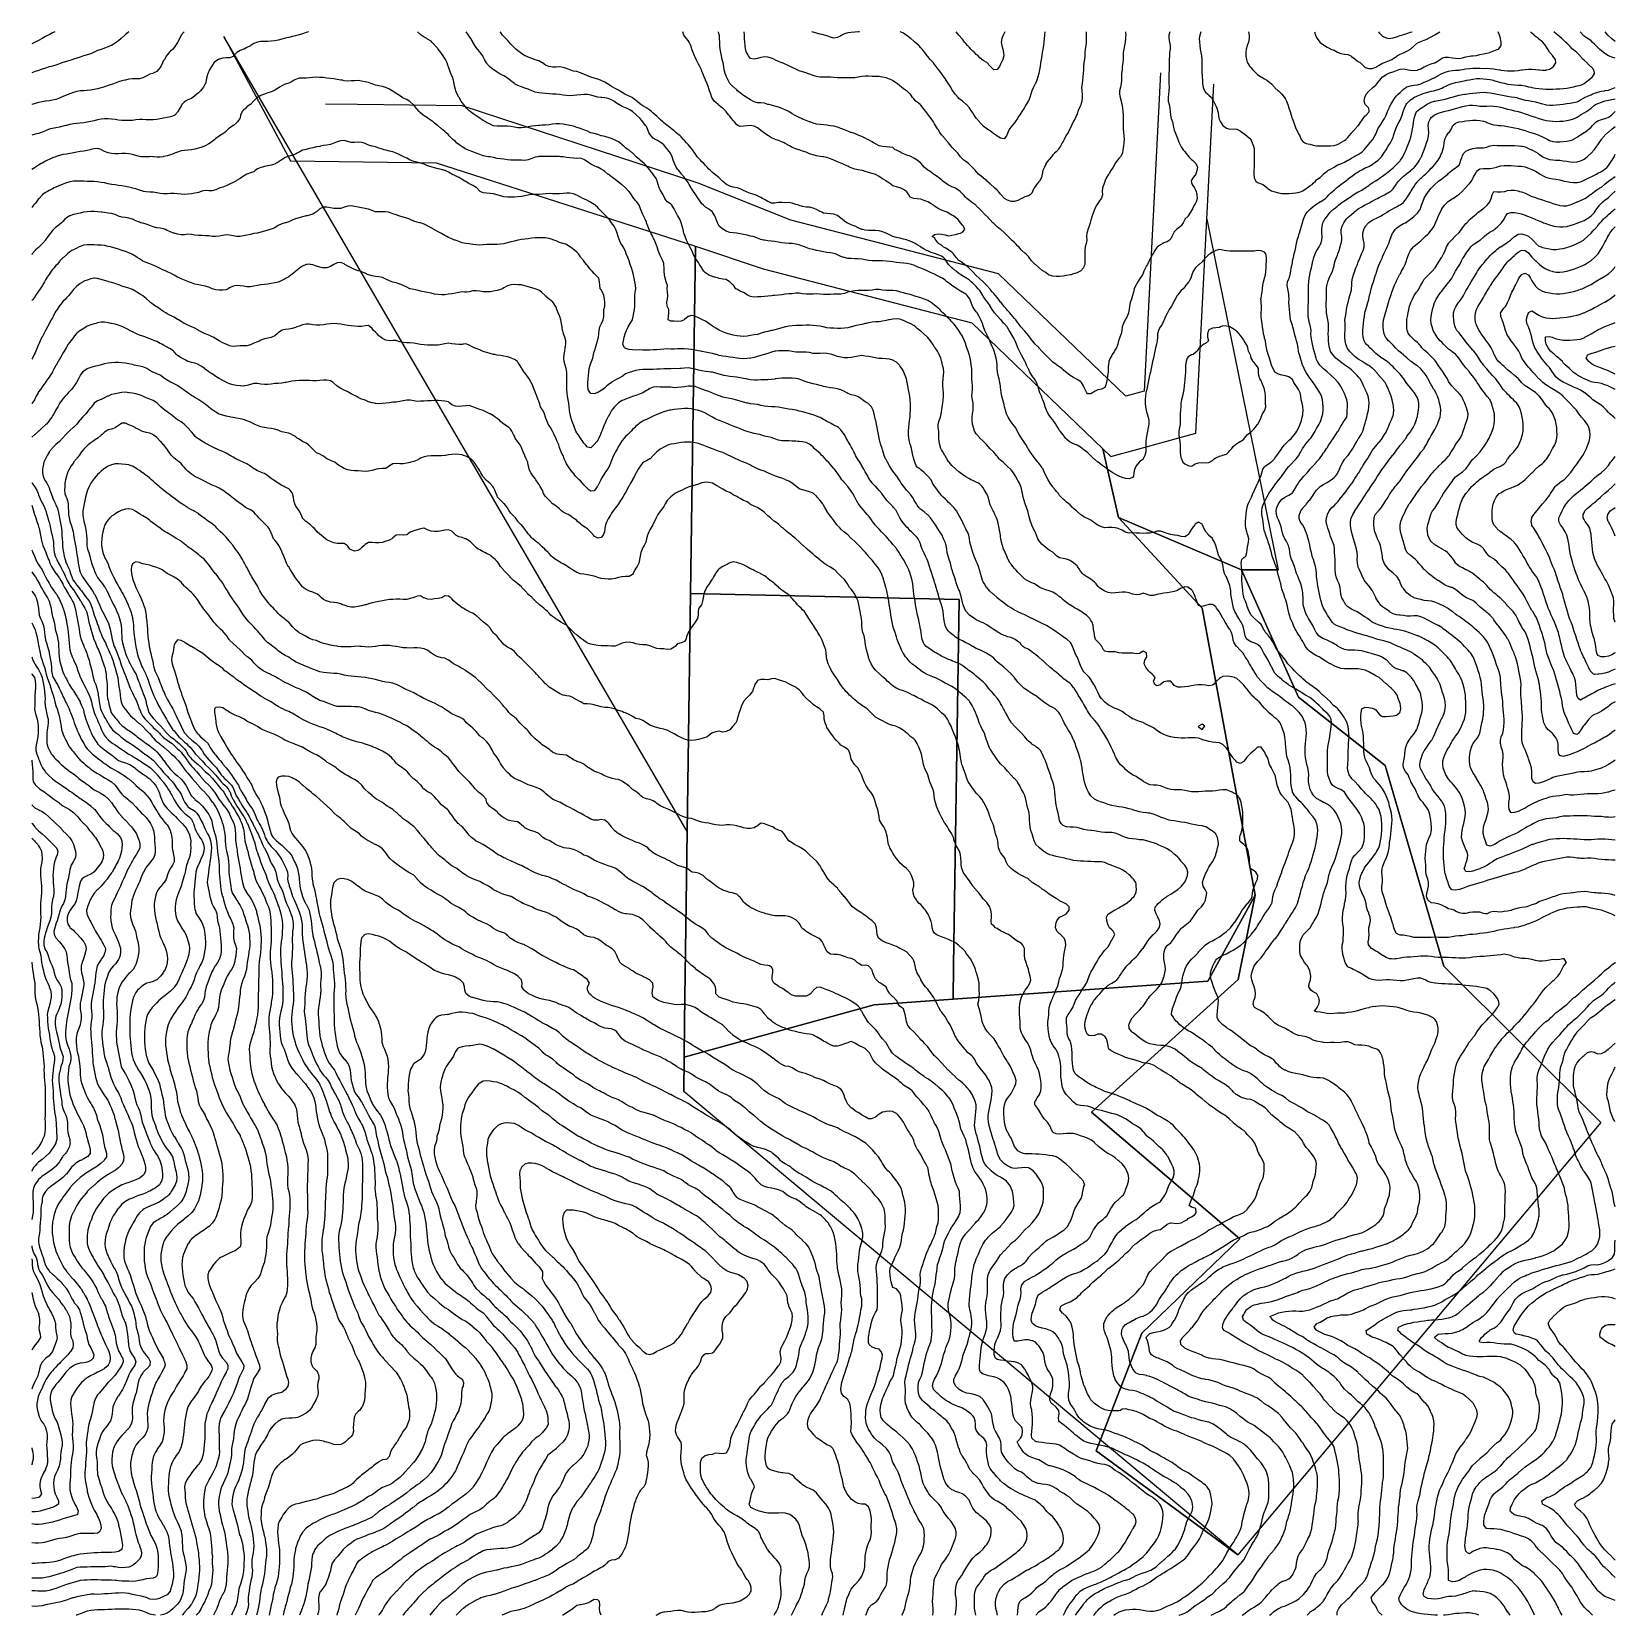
# Model space of a CAD drawing. Extents: x -921 to 579, y -863 to 637.
import ezdxf

# ---------------------------------------------------------------- set-up
doc = ezdxf.new("R2010")
doc.units = 0

msp = doc.modelspace()

# ---------------------------------------------------------------- linework, layer by layer
at = {"layer": 'CONTOURS'}
for points in [[(-899.4403, 636.8576, 1510), (-901.5432, 635.7507, 1510), (-904.8327, 634.0047, 1510), (-905.5551, 633.5681, 1510), (-908.1221, 632.2526, 1510), (-911.4116, 630.2963, 1510), (-911.4415, 630.2787, 1510), (-914.7011, 628.641, 1510), (-917.9906, 627.0285, 1510), (-918.0616, 626.9892, 1510), (-921.28, 625.4362, 1510)], [(-829.1731, 636.8576, 1520), (-829.1748, 636.856, 1520), (-832.4642, 634.0657, 1520), (-833.0954, 633.5681, 1520), (-835.7537, 630.9958, 1520), (-836.5757, 630.2787, 1520), (-839.0432, 628.2937, 1520), (-840.889, 626.9892, 1520), (-842.3327, 626.126, 1520), (-845.6221, 623.8158, 1520), (-845.8566, 623.6997, 1520), (-848.9116, 622.361, 1520), (-852.2011, 621.18, 1520), (-854.4331, 620.4102, 1520), (-855.4906, 620.0474, 1520), (-858.78, 618.8794, 1520), (-862.0695, 617.3683, 1520), (-862.6406, 617.1208, 1520), (-865.359, 616.0156, 1520), (-868.6485, 614.9451, 1520), (-871.9379, 613.9151, 1520), (-872.1652, 613.8313, 1520), (-875.2274, 612.7528, 1520), (-878.5169, 611.6458, 1520), (-881.8063, 610.717, 1520), (-882.3774, 610.5418, 1520), (-885.0958, 609.7057, 1520), (-888.3853, 608.6587, 1520), (-891.6748, 607.5887, 1520), (-892.6839, 607.2523, 1520), (-894.9642, 606.4482, 1520), (-898.2537, 605.256, 1520), (-901.5432, 604.2725, 1520), (-902.6815, 603.9629, 1520), (-904.8327, 603.4128, 1520), (-908.1221, 602.4004, 1520), (-911.4116, 601.2532, 1520), (-913.1786, 600.6734, 1520), (-914.7011, 600.1383, 1520), (-917.9906, 599.0101, 1520), (-921.28, 597.8083, 1520)], [(-776.9713, 636.8576, 1530), (-779.6869, 633.5681, 1530), (-779.8327, 633.3612, 1530), (-781.3171, 630.2787, 1530), (-782.9587, 626.9892, 1530), (-783.1221, 626.6879, 1530), (-785.0355, 623.6997, 1530), (-786.4116, 621.7245, 1530), (-787.5214, 620.4102, 1530), (-789.7011, 618.4885, 1530), (-791.0828, 617.1208, 1530), (-792.9906, 614.94, 1530), (-793.7015, 613.8313, 1530), (-795.6119, 610.5418, 1530), (-796.28, 609.462, 1530), (-797.4025, 607.2523, 1530), (-799.0406, 603.9629, 1530), (-799.5695, 603.0196, 1530), (-801.3552, 600.6734, 1530), (-802.859, 599.0948, 1530), (-806.1485, 597.5046, 1530), (-806.6514, 597.3839, 1530), (-809.4379, 596.6204, 1530), (-812.7274, 594.7527, 1530), (-814.1291, 594.0945, 1530), (-816.0169, 593.1274, 1530), (-819.3063, 592.3028, 1530), (-822.5958, 592.1375, 1530), (-825.8853, 592.2523, 1530), (-829.1748, 591.7828, 1530), (-832.4642, 591.0058, 1530), (-833.1981, 590.805, 1530), (-835.7537, 590.2027, 1530), (-839.0432, 589.2292, 1530), (-842.3327, 588.024, 1530), (-843.6977, 587.5155, 1530), (-845.6221, 586.9622, 1530), (-848.9116, 585.7361, 1530), (-852.2011, 584.5662, 1530), (-853.3577, 584.226, 1530), (-855.4906, 583.5878, 1530), (-858.78, 582.6621, 1530), (-862.0695, 582.0514, 1530), (-865.359, 581.5169, 1530), (-868.6485, 581.1593, 1530), (-871.9379, 580.9651, 1530), (-872.5248, 580.9366, 1530), (-875.2274, 580.8101, 1530), (-878.5169, 580.2058, 1530), (-881.8063, 579.2653, 1530), (-885.0958, 578.0485, 1530), (-886.0697, 577.6471, 1530), (-888.3853, 576.7069, 1530), (-891.6748, 575.3168, 1530), (-893.7857, 574.3576, 1530), (-894.9642, 573.8186, 1530), (-898.2537, 572.6963, 1530), (-901.5432, 571.9292, 1530), (-904.8327, 571.3789, 1530), (-907.7017, 571.0681, 1530), (-908.1221, 571.0216, 1530), (-911.4116, 570.4063, 1530), (-914.7011, 569.6781, 1530), (-917.9906, 568.7732, 1530), (-921.2243, 567.7787, 1530), (-921.28, 567.7646, 1530)], [(-659.0488, 636.8576, 1540), (-661.4116, 635.9285, 1540), (-664.7011, 634.8096, 1540), (-667.9906, 633.9428, 1540), (-669.2981, 633.5681, 1540), (-671.28, 633.0137, 1540), (-674.5695, 632.1474, 1540), (-677.859, 631.4167, 1540), (-681.1485, 630.598, 1540), (-682.2467, 630.2787, 1540), (-684.4379, 629.741, 1540), (-687.7274, 628.9003, 1540), (-691.0169, 628.2329, 1540), (-694.3063, 627.8199, 1540), (-697.5958, 627.5404, 1540), (-700.8853, 627.6384, 1540), (-704.1748, 627.5526, 1540), (-707.4642, 626.9913, 1540), (-707.4706, 626.9892, 1540), (-710.7537, 625.7049, 1540), (-713.6024, 623.6997, 1540), (-714.0432, 623.3474, 1540), (-717.3327, 621.7646, 1540), (-720.1617, 620.4102, 1540), (-720.6221, 620.2529, 1540), (-723.9116, 618.9976, 1540), (-726.9753, 617.1208, 1540), (-727.2011, 616.9323, 1540), (-729.9645, 613.8313, 1540), (-730.4906, 613.2283, 1540), (-733.78, 612.1865, 1540), (-737.0695, 612.0051, 1540), (-740.359, 611.7766, 1540), (-743.6485, 610.9721, 1540), (-744.392, 610.5418, 1540), (-746.9379, 608.7881, 1540), (-748.6106, 607.2523, 1540), (-750.2274, 604.8465, 1540), (-751, 603.9629, 1540), (-752.9096, 600.6734, 1540), (-753.5169, 599.2879, 1540), (-754.392, 597.3839, 1540), (-755.2893, 594.0945, 1540), (-755.8988, 590.805, 1540), (-756.7445, 587.5155, 1540), (-756.8063, 587.3814, 1540), (-758.537, 584.226, 1540), (-760.0958, 582.4488, 1540), (-761.2706, 580.9366, 1540), (-763.3853, 578.9727, 1540), (-764.7588, 577.6471, 1540), (-766.6748, 575.9904, 1540), (-768.7017, 574.3576, 1540), (-769.9642, 573.673, 1540), (-773.2537, 572.2004, 1540), (-775.6099, 571.0681, 1540), (-776.5432, 570.3682, 1540), (-779.0629, 567.7787, 1540), (-779.8327, 566.316, 1540), (-780.9752, 564.4892, 1540), (-782.7077, 561.1997, 1540), (-783.1221, 560.6058, 1540), (-785.7292, 557.9102, 1540), (-786.4116, 557.4622, 1540), (-789.7011, 556.204, 1540), (-792.9906, 555.5877, 1540), (-796.28, 554.9614, 1540), (-797.523, 554.6208, 1540), (-799.5695, 554.1624, 1540), (-802.859, 553.5863, 1540), (-806.1485, 553.3104, 1540), (-809.4379, 553.3387, 1540), (-812.7274, 553.4868, 1540), (-816.0169, 553.6648, 1540), (-819.3063, 553.6649, 1540), (-822.5958, 553.2739, 1540), (-825.8853, 552.7188, 1540), (-829.1748, 552.7492, 1540), (-832.4642, 552.7208, 1540), (-835.7537, 552.7892, 1540), (-839.0432, 553.0669, 1540), (-842.3327, 553.6176, 1540), (-845.6221, 553.9794, 1540), (-848.9116, 554.414, 1540), (-852.2011, 554.4248, 1540), (-855.4906, 553.9903, 1540), (-858.78, 553.4295, 1540), (-862.0695, 552.4968, 1540), (-865.359, 551.7116, 1540), (-867.2876, 551.3313, 1540), (-868.6485, 551.0467, 1540), (-871.9379, 550.5574, 1540), (-875.2274, 550.2593, 1540), (-878.5169, 550.0123, 1540), (-881.8063, 549.4459, 1540), (-885.0958, 548.8128, 1540), (-888.3853, 548.1204, 1540), (-888.7379, 548.0418, 1540), (-891.6748, 547.3861, 1540), (-894.9642, 546.4247, 1540), (-898.2537, 545.6987, 1540), (-901.5432, 545.1094, 1540), (-903.3159, 544.7523, 1540), (-904.8327, 544.412, 1540), (-908.1221, 543.0142, 1540), (-911.4116, 541.599, 1540), (-911.8331, 541.4629, 1540), (-914.7011, 540.5117, 1540), (-917.9906, 539.6459, 1540), (-921.28, 538.8185, 1540)], [(315.1788, -863.1424, 1540), (315.13, -859.8529, 1540), (315.5621, -859.0961, 1540), (316.9156, -856.5634, 1540), (318.8515, -854.1119, 1540), (319.4453, -853.274, 1540), (322.141, -850.5777, 1540), (322.7489, -849.9845, 1540), (325.4305, -847.5581, 1540), (326.4744, -846.695, 1540), (328.72, -844.2738, 1540), (329.5645, -843.4055, 1540), (332.0094, -840.381, 1540), (332.2356, -840.1161, 1540), (335.2454, -836.8266, 1540), (335.2989, -836.7725, 1540), (338.4136, -833.5371, 1540), (338.5884, -833.3274, 1540), (341.4346, -830.2477, 1540), (341.8779, -829.587, 1540), (343.4573, -826.9582, 1540), (344.4773, -823.6687, 1540), (345.1673, -820.5842, 1540), (345.2111, -820.3792, 1540), (346.4431, -817.0898, 1540), (347.6144, -813.8003, 1540), (348.4568, -811.2351, 1540), (348.6834, -810.5108, 1540), (349.6871, -807.2213, 1540), (350.5875, -803.9319, 1540), (351.1314, -800.6424, 1540), (351.6532, -797.3529, 1540), (351.7463, -797.0145, 1540), (352.539, -794.0634, 1540), (353.4567, -790.774, 1540), (354.1329, -787.4845, 1540), (354.4091, -784.195, 1540), (354.773, -780.9055, 1540), (355.0358, -778.592, 1540), (355.1324, -777.6161, 1540), (355.3467, -774.3266, 1540), (355.4575, -771.0371, 1540), (355.6063, -767.7477, 1540), (355.6409, -764.4582, 1540), (355.7152, -761.1687, 1540), (355.8584, -757.8792, 1540), (356.1549, -754.5898, 1540), (356.8344, -751.3003, 1540), (357.3042, -748.0108, 1540), (357.638, -744.7213, 1540), (357.9125, -741.4319, 1540), (358.1925, -738.1424, 1540), (358.3252, -737.3052, 1540), (358.7237, -734.8529, 1540), (359.0399, -731.5634, 1540), (359.165, -728.274, 1540), (359.2138, -724.9845, 1540), (359.2672, -721.695, 1540), (359.2068, -718.4055, 1540), (359.12, -715.1161, 1540), (359.0274, -711.8266, 1540), (358.8359, -708.5371, 1540), (358.4199, -705.2477, 1540), (358.3252, -704.7079, 1540), (357.814, -701.9582, 1540), (356.8464, -698.6687, 1540), (355.7089, -695.3792, 1540), (355.0358, -693.7224, 1540), (354.3906, -692.0898, 1540), (353.0762, -688.8003, 1540), (351.7463, -685.5977, 1540), (351.7143, -685.5108, 1540), (350.5674, -682.2213, 1540), (349.3299, -678.9319, 1540), (348.4568, -676.9321, 1540), (347.8536, -675.6424, 1540), (346.0024, -672.3529, 1540), (345.1673, -671.0976, 1540), (343.7312, -669.0634, 1540), (341.8779, -666.7, 1540), (340.9572, -665.774, 1540), (338.5884, -663.7407, 1540), (337.2066, -662.4845, 1540), (335.2989, -660.9006, 1540), (333.5172, -659.195, 1540), (332.0094, -657.7484, 1540), (329.9356, -655.9055, 1540), (328.72, -654.7146, 1540), (326.3256, -652.6161, 1540), (325.4305, -651.838, 1540), (322.5911, -649.3266, 1540), (322.141, -648.8757, 1540), (319.9251, -646.0371, 1540), (318.8515, -644.4988, 1540), (317.6263, -642.7477, 1540), (315.5621, -640.2607, 1540), (314.7897, -639.4582, 1540), (312.2726, -636.8451, 1540), (311.5412, -636.1687, 1540), (308.9831, -634.2699, 1540), (307.2341, -632.8792, 1540), (305.6937, -631.8576, 1540), (302.4042, -629.8148, 1540), (302.0318, -629.5898, 1540), (299.1147, -627.6913, 1540), (297.0551, -626.3003, 1540), (295.8252, -625.2087, 1540), (293.2345, -623.0108, 1540), (292.5358, -622.4914, 1540), (289.2463, -619.81, 1540), (289.144, -619.7213, 1540), (285.9568, -617.4392, 1540), (284.5936, -616.4319, 1540), (282.6673, -615.2083, 1540), (279.4686, -613.1424, 1540), (279.3779, -613.0892, 1540), (276.0884, -611.2544, 1540), (273.5132, -609.8529, 1540), (272.7989, -609.4248, 1540), (269.5094, -607.7873, 1540), (266.8599, -606.5634, 1540), (266.22, -606.2695, 1540), (262.9305, -604.8214, 1540), (259.641, -603.3786, 1540), (259.3905, -603.274, 1540), (256.3515, -601.9135, 1540), (253.0621, -600.2575, 1540), (252.3796, -599.9845, 1540), (249.7726, -599.0082, 1540), (246.4831, -597.7444, 1540), (244.2349, -596.695, 1540), (243.1937, -596.155, 1540), (239.9042, -594.0794, 1540), (239.1749, -593.4055, 1540), (236.6147, -591.2146, 1540), (235.2608, -590.1161, 1540), (233.3252, -588.7718, 1540), (230.4976, -586.8266, 1540), (230.0358, -586.4933, 1540), (226.7463, -583.7455, 1540), (226.5389, -583.5371, 1540), (225.7445, -580.2477, 1540), (226.7463, -578.2484, 1540), (227.3646, -576.9582, 1540), (229.5309, -573.6687, 1540), (230.0358, -573.1307, 1540), (233.3252, -570.578, 1540), (233.6999, -570.3792, 1540), (236.6147, -568.896, 1540), (239.9042, -568.2727, 1540), (243.1937, -567.6054, 1540), (246.2969, -567.0898, 1540), (246.4831, -567.0596, 1540), (249.7726, -566.5594, 1540), (253.0621, -565.9614, 1540), (256.3515, -565.0889, 1540), (259.641, -563.9641, 1540), (260.0807, -563.8003, 1540), (262.9305, -562.6671, 1540), (266.22, -561.3067, 1540), (268.3314, -560.5108, 1540), (269.5094, -560.083, 1540), (272.7989, -558.9632, 1540), (276.0884, -557.8503, 1540), (277.7347, -557.2213, 1540), (279.3779, -556.4757, 1540), (282.6673, -555.1475, 1540), (285.9568, -554.4036, 1540), (288.0527, -553.9319, 1540), (289.2463, -553.6558, 1540), (292.5358, -552.4568, 1540), (295.8252, -550.916, 1540), (296.3604, -550.6424, 1540), (299.1147, -549.4026, 1540), (302.4042, -547.8643, 1540), (303.4285, -547.3529, 1540), (305.6937, -546.3371, 1540), (308.9831, -544.8877, 1540), (311.1439, -544.0634, 1540), (312.2726, -543.6013, 1540), (315.5621, -542.4286, 1540), (318.8515, -541.4205, 1540), (320.9102, -540.774, 1540), (322.141, -540.4186, 1540), (325.4305, -539.5106, 1540), (328.72, -538.5953, 1540), (332.0094, -537.6652, 1540), (332.6322, -537.4845, 1540), (335.2989, -536.701, 1540), (338.5884, -535.7023, 1540), (341.8779, -534.9924, 1540), (345.1673, -534.487, 1540), (347.3764, -534.195, 1540), (348.4568, -534.0548, 1540), (351.7463, -533.3994, 1540), (355.0358, -532.4901, 1540), (358.3252, -531.4929, 1540), (360.2698, -530.9055, 1540), (361.6147, -530.4624, 1540), (364.9042, -529.4268, 1540), (368.1937, -528.2313, 1540), (369.6021, -527.6161, 1540), (371.4831, -526.8586, 1540), (374.7726, -525.5783, 1540), (378.0621, -524.3396, 1540), (378.0978, -524.3266, 1540), (381.3515, -523.0087, 1540), (384.641, -522.0546, 1540), (387.9305, -521.2513, 1540), (388.7413, -521.0371, 1540), (391.22, -520.3164, 1540), (394.5094, -519.1154, 1540), (397.5797, -517.7477, 1540), (397.7989, -517.6373, 1540), (401.0884, -515.5908, 1540), (402.5835, -514.4582, 1540), (404.3779, -512.9969, 1540), (406.414, -511.1687, 1540), (407.6673, -509.5871, 1540), (408.9637, -507.8792, 1540), (410.9568, -504.9454, 1540), (411.2366, -504.5898, 1540), (413.5122, -501.3003, 1540), (414.2463, -500.1516, 1540), (415.5999, -498.0108, 1540), (417.1462, -494.7213, 1540), (417.5358, -492.9195, 1540), (417.8115, -491.4319, 1540), (418.0955, -488.1424, 1540), (418.2987, -484.8529, 1540), (418.5626, -481.5634, 1540), (418.9685, -478.274, 1540), (418.9615, -474.9845, 1540), (418.7136, -471.695, 1540), (418.2024, -468.4055, 1540), (417.5358, -465.8064, 1540), (417.3595, -465.1161, 1540), (416.1847, -461.8266, 1540), (414.917, -458.5371, 1540), (414.2463, -456.4747, 1540), (413.88, -455.2477, 1540), (412.7744, -451.9582, 1540), (411.4588, -448.6687, 1540), (410.9568, -447.2625, 1540), (410.2177, -445.3792, 1540), (409.1158, -442.0898, 1540), (407.9022, -438.8003, 1540), (407.6673, -438.0658, 1540), (406.8433, -435.5108, 1540), (406.1419, -432.2213, 1540), (405.4473, -428.9319, 1540), (404.3779, -426.0589, 1540), (404.2226, -425.6424, 1540), (403.0283, -422.3529, 1540), (401.8926, -419.0634, 1540), (401.0884, -416.3931, 1540), (400.9059, -415.774, 1540), (399.8495, -412.4845, 1540), (399.1625, -409.195, 1540), (398.6616, -405.9055, 1540), (398.2563, -402.6161, 1540), (397.8611, -399.3266, 1540), (397.7989, -398.8252, 1540), (397.4432, -396.0371, 1540), (397.0678, -392.7477, 1540), (396.6537, -389.4582, 1540), (396.2658, -386.1687, 1540), (396.1142, -382.8792, 1540), (395.4529, -379.5898, 1540), (394.5233, -376.3003, 1540), (394.5094, -376.2509, 1540), (393.6623, -373.0108, 1540), (392.9104, -369.7213, 1540), (391.9373, -366.4319, 1540), (391.7626, -363.1424, 1540), (392.0955, -359.8529, 1540), (392.6313, -356.5634, 1540), (393.3325, -353.274, 1540), (394.5094, -350.082, 1540), (394.5465, -349.9845, 1540), (395.9315, -346.695, 1540), (397.5566, -343.4055, 1540), (397.7989, -342.9556, 1540), (399.3077, -340.1161, 1540), (401.0884, -336.8637, 1540), (401.1064, -336.8266, 1540), (402.4898, -333.5371, 1540), (403.6419, -330.2477, 1540), (404.3779, -328.5188, 1540), (405.0669, -326.9582, 1540), (406.6273, -323.6687, 1540), (407.6673, -321.2559, 1540), (408.0931, -320.3792, 1540), (409.1677, -317.0898, 1540), (410.2151, -313.8003, 1540), (410.9263, -310.5108, 1540), (410.9568, -309.6642, 1540), (411.0529, -307.2213, 1540), (410.9568, -306.7063, 1540), (410.4353, -303.9319, 1540), (409.3087, -300.6424, 1540), (407.6673, -298.8168, 1540), (406.063, -297.3529, 1540), (404.3779, -296.282, 1540), (401.0884, -294.8051, 1540), (399.002, -294.0634, 1540), (397.7989, -293.6899, 1540), (394.5094, -292.7658, 1540), (391.22, -292.1086, 1540), (387.9305, -291.7402, 1540), (384.641, -291.0961, 1540), (383.3856, -290.774, 1540), (381.3515, -290.1863, 1540), (378.0621, -289.1106, 1540), (374.7726, -288.0326, 1540), (372.9853, -287.4845, 1540), (371.4831, -287.1405, 1540), (368.1937, -286.7158, 1540), (364.9042, -286.3651, 1540), (361.6147, -286.0364, 1540), (358.3252, -285.7599, 1540), (355.0358, -286.0101, 1540), (351.7463, -286.3757, 1540), (348.4568, -286.8946, 1540), (345.6099, -287.4845, 1540), (345.1673, -287.5961, 1540), (341.8779, -288.3821, 1540), (338.5884, -289.2433, 1540), (335.2989, -290.1669, 1540), (333.1169, -290.774, 1540), (332.0094, -291.1243, 1540), (328.72, -291.9524, 1540), (325.4305, -292.2425, 1540), (322.141, -292.7, 1540), (318.8515, -292.8405, 1540), (315.5621, -292.8952, 1540), (312.2726, -293.076, 1540), (308.9831, -293.4894, 1540), (305.6937, -293.1512, 1540), (302.4042, -292.5325, 1540), (299.1147, -291.968, 1540), (295.8252, -291.5109, 1540), (293.7079, -290.774, 1540), (295.8252, -288.2519, 1540), (296.3096, -287.4845, 1540), (298.0044, -284.195, 1540), (298.3861, -280.9055, 1540), (297.6826, -277.6161, 1540), (296.0653, -274.3266, 1540), (295.8252, -274.114, 1540), (292.5358, -272.6345, 1540), (290.4315, -271.0371, 1540), (289.2463, -269.4254, 1540), (288.43, -267.7477, 1540), (288.6172, -264.4582, 1540), (289.2463, -263.0389, 1540), (289.9823, -261.1687, 1540), (290.4427, -257.8792, 1540), (289.7929, -254.5898, 1540), (289.2463, -252.2747, 1540), (288.8874, -251.3003, 1540), (287.0635, -248.0108, 1540), (285.9568, -246.6438, 1540), (284.3818, -244.7213, 1540), (282.6673, -242.0422, 1540), (282.3959, -241.4319, 1540), (280.6643, -238.1424, 1540), (279.939, -234.8529, 1540), (279.8619, -231.5634, 1540), (279.9935, -228.274, 1540), (280.2899, -224.9845, 1540), (281.488, -221.695, 1540), (282.6673, -219.6985, 1540), (283.5202, -218.4055, 1540), (285.9568, -215.7505, 1540), (286.57, -215.1161, 1540), (289.2463, -212.2535, 1540), (289.5735, -211.8266, 1540), (291.6576, -208.5371, 1540), (292.5358, -207.0863, 1540), (293.6096, -205.2477, 1540), (295.5997, -201.9582, 1540), (295.8252, -201.5446, 1540), (297.1037, -198.6687, 1540), (298.2435, -195.3792, 1540), (299.1147, -192.4371, 1540), (299.2076, -192.0898, 1540), (300.0567, -188.8003, 1540), (300.8398, -185.5108, 1540), (301.6067, -182.2213, 1540), (302.4042, -179.2506, 1540), (302.4977, -178.9319, 1540), (303.5592, -175.6424, 1540), (304.8448, -172.3529, 1540), (305.6937, -169.8698, 1540), (305.9586, -169.0634, 1540), (306.7347, -165.774, 1540), (307.3215, -162.4845, 1540), (308.3229, -159.195, 1540), (308.9831, -157.3254, 1540), (309.5178, -155.9055, 1540), (310.9384, -152.6161, 1540), (312.2726, -149.6926, 1540), (312.4349, -149.3266, 1540), (313.7606, -146.0371, 1540), (314.5112, -142.7477, 1540), (315.5621, -139.5468, 1540), (315.5885, -139.4582, 1540), (316.6173, -136.1687, 1540), (317.5244, -132.8792, 1540), (318.2931, -129.5898, 1540), (318.8515, -127.2295, 1540), (319.071, -126.3003, 1540), (319.5518, -123.0108, 1540), (319.6947, -119.7213, 1540), (319.4625, -116.4319, 1540), (318.8515, -113.2808, 1540), (318.8228, -113.1424, 1540), (317.5625, -109.8529, 1540), (316.0231, -106.5634, 1540), (315.5621, -105.6997, 1540), (314.1939, -103.274, 1540), (312.2726, -100.4607, 1540), (311.9064, -99.9845, 1540), (308.9831, -96.992, 1540), (308.6459, -96.695, 1540), (305.6937, -94.7479, 1540), (303.0351, -93.4055, 1540), (302.4042, -93.1366, 1540), (299.1147, -91.4566, 1540), (296.8922, -90.1161, 1540), (295.8252, -89.3674, 1540), (293.0855, -86.8266, 1540), (292.5358, -86.1138, 1540), (290.7964, -83.5371, 1540), (289.4915, -80.2477, 1540), (289.2463, -79.3272, 1540), (288.6303, -76.9582, 1540), (288.2312, -73.6687, 1540), (288.1977, -70.3792, 1540), (288.2933, -67.0898, 1540), (288.0152, -63.8003, 1540), (287.4109, -60.5108, 1540), (286.6745, -57.2213, 1540), (285.9568, -54.1446, 1540), (285.9064, -53.9319, 1540), (285.2758, -50.6424, 1540), (284.989, -47.3529, 1540), (284.9403, -44.0634, 1540), (285.0196, -40.774, 1540), (285.2091, -37.4845, 1540), (285.5548, -34.195, 1540), (285.9568, -31.1713, 1540), (285.9948, -30.9055, 1540), (286.1219, -27.6161, 1540), (285.962, -24.3266, 1540), (285.9568, -24.2841, 1540), (285.5495, -21.0371, 1540), (284.9001, -17.7477, 1540), (283.4637, -14.4582, 1540), (282.6673, -12.8475, 1540), (281.8387, -11.1687, 1540), (279.3779, -8.0195, 1540), (279.2655, -7.8792, 1540), (276.0884, -4.7481, 1540), (275.9328, -4.5898, 1540), (272.7989, -1.8317, 1540), (272.1036, -1.3003, 1540), (269.5094, 0.3768, 1540), (267.1344, 1.9892, 1540), (266.22, 2.6197, 1540), (263.1644, 5.2787, 1540), (262.9305, 5.4676, 1540), (259.641, 8.0668, 1540), (258.9553, 8.5681, 1540), (256.3515, 10.3651, 1540), (253.9842, 11.8576, 1540), (253.0621, 12.4871, 1540), (249.7726, 15.0451, 1540), (249.6663, 15.1471, 1540), (246.5111, 18.4366, 1540), (246.4831, 18.4667, 1540), (243.1937, 21.6859, 1540), (243.1538, 21.726, 1540), (240.2541, 25.0155, 1540), (239.9042, 25.509, 1540), (238.0816, 28.305, 1540), (236.6147, 30.8115, 1540), (236.2108, 31.5945, 1540), (234.212, 34.8839, 1540), (233.3252, 36.2857, 1540), (232.3165, 38.1734, 1540), (230.4418, 41.4629, 1540), (230.0358, 42.0722, 1540), (228.2659, 44.7523, 1540), (226.7463, 47.1411, 1540), (226.1341, 48.0418, 1540), (223.4568, 51.0716, 1540), (223.2166, 51.3313, 1540), (220.1673, 54.4687, 1540), (220.0298, 54.6208, 1540), (217.6954, 57.9102, 1540), (216.8779, 60.4955, 1540), (216.6385, 61.1997, 1540), (216.0404, 64.4892, 1540), (215.1011, 67.7787, 1540), (213.5884, 70.7873, 1540), (213.4151, 71.0681, 1540), (211.1435, 74.3576, 1540), (210.2989, 75.6175, 1540), (209.0119, 77.6471, 1540), (207.2397, 80.9366, 1540), (207.0094, 81.3739, 1540), (205.2682, 84.226, 1540), (203.72, 87.1119, 1540), (203.3584, 87.5155, 1540), (200.9848, 90.805, 1540), (200.4305, 92.1951, 1540), (197.6601, 94.0945, 1540), (197.141, 94.4311, 1540), (193.8515, 94.3196, 1540), (193.0727, 94.0945, 1540), (190.5621, 93.256, 1540), (187.2726, 92.416, 1540), (183.9831, 93.2229, 1540), (183.5249, 94.0945, 1540), (182.2552, 97.3839, 1540), (181.1336, 100.6734, 1540), (180.6937, 101.7988, 1540), (179.9486, 103.9629, 1540), (178.2334, 107.2523, 1540), (177.4042, 108.3219, 1540), (174.1894, 110.5418, 1540), (174.1147, 110.5929, 1540), (170.8252, 110.925, 1540), (170.0041, 110.5418, 1540), (167.5358, 109.7515, 1540), (164.2463, 107.7699, 1540), (163.18, 107.2523, 1540), (160.9568, 106.4709, 1540), (157.6673, 105.8224, 1540), (154.3779, 105.4569, 1540), (151.0884, 105.0317, 1540), (147.7989, 104.4172, 1540), (145.7213, 103.9629, 1540), (144.5094, 103.6469, 1540), (141.22, 102.927, 1540), (137.9305, 102.7449, 1540), (134.641, 103.9314, 1540), (134.484, 103.9629, 1540), (131.3515, 104.8694, 1540), (128.9238, 103.9629, 1540), (128.0621, 103.6499, 1540), (124.7726, 103.2901, 1540), (122.1672, 103.9629, 1540), (121.4831, 104.0906, 1540), (118.1937, 105.4379, 1540), (114.9042, 105.9377, 1540), (111.6147, 105.9652, 1540), (108.3252, 105.6725, 1540), (105.0358, 105.2516, 1540), (101.7463, 105.0816, 1540), (98.4568, 105.7315, 1540), (95.1673, 106.9579, 1540), (94.5827, 107.2523, 1540), (91.8779, 108.8992, 1540), (89.8523, 110.5418, 1540), (88.5884, 111.6925, 1540), (86.8485, 113.8313, 1540), (85.2989, 115.4478, 1540), (83.6114, 117.1208, 1540), (82.0094, 118.2301, 1540), (78.72, 120.1738, 1540), (78.285, 120.4102, 1540), (75.4305, 122.4123, 1540), (73.9358, 123.6997, 1540), (72.141, 126.0126, 1540), (71.4225, 126.9892, 1540), (69.195, 130.2787, 1540), (68.8515, 130.7585, 1540), (65.7801, 133.5681, 1540), (65.5621, 133.7402, 1540), (62.2726, 135.9105, 1540), (59.7691, 136.8576, 1540), (58.9831, 137.0872, 1540), (55.6937, 137.8121, 1540), (52.4042, 138.6188, 1540), (49.8674, 140.1471, 1540), (49.1147, 140.7645, 1540), (46.288, 143.4366, 1540), (45.8252, 143.8383, 1540), (42.5358, 145.9069, 1540), (41.2268, 146.726, 1540), (39.2463, 148.1362, 1540), (37.0852, 150.0155, 1540), (35.9568, 151.0859, 1540), (33.9609, 153.305, 1540), (32.6673, 155.0616, 1540), (31.7815, 156.5945, 1540), (30.4021, 159.8839, 1540), (29.3779, 162.4597, 1540), (29.0925, 163.1734, 1540), (27.3167, 166.4629, 1540), (26.0884, 169.4291, 1540), (25.9531, 169.7523, 1540), (24.7659, 173.0418, 1540), (23.7957, 176.3313, 1540), (22.9527, 179.6208, 1540), (22.7989, 180.2144, 1540), (22.1594, 182.9102, 1540), (21.0454, 186.1997, 1540), (19.8378, 189.4892, 1540), (19.5094, 190.4372, 1540), (18.7423, 192.7787, 1540), (17.8683, 196.0681, 1540), (17.1221, 199.3576, 1540), (16.5114, 202.6471, 1540), (16.22, 203.8277, 1540), (15.6118, 205.9366, 1540), (14.2144, 209.226, 1540), (12.9305, 211.7682, 1540), (12.3808, 212.5155, 1540), (10.5103, 215.805, 1540), (9.641, 217.5023, 1540), (8.5535, 219.0945, 1540), (6.3515, 221.771, 1540), (5.7465, 222.3839, 1540), (3.0621, 224.8578, 1540), (2.3217, 225.6734, 1540), (-0.2274, 228.0745, 1540), (-1.2443, 228.9629, 1540), (-3.5169, 230.9973, 1540), (-4.7821, 232.2523, 1540), (-6.8063, 234.8105, 1540), (-7.4667, 235.5418, 1540), (-10.0958, 238.5279, 1540), (-10.4008, 238.8313, 1540), (-13.3853, 241.7367, 1540), (-13.7203, 242.1208, 1540), (-16.6748, 245.3981, 1540), (-16.6848, 245.4102, 1540), (-19.7663, 248.6997, 1540), (-19.9642, 248.8907, 1540), (-23.0681, 251.9892, 1540), (-23.2537, 252.1894, 1540), (-26.0416, 255.2787, 1540), (-26.5432, 255.9794, 1540), (-28.2459, 258.5681, 1540), (-29.3482, 261.8576, 1540), (-29.8327, 264.0688, 1540), (-30.0383, 265.1471, 1540), (-30.4125, 268.4366, 1540), (-30.4251, 271.726, 1540), (-30.0936, 275.0155, 1540), (-29.8327, 276.5834, 1540), (-29.5719, 278.305, 1540), (-29.3837, 281.5945, 1540), (-29.5928, 284.8839, 1540), (-29.8327, 286.4892, 1540), (-30.1465, 288.1734, 1540), (-30.6488, 291.4629, 1540), (-30.3875, 294.7523, 1540), (-30.0352, 298.0418, 1540), (-30.0322, 301.3313, 1540), (-30.3676, 304.6208, 1540), (-30.8721, 307.9102, 1540), (-30.8243, 311.1997, 1540), (-30.7343, 314.4892, 1540), (-30.8941, 317.7787, 1540), (-31.3078, 321.0681, 1540), (-31.638, 324.3576, 1540), (-32.2509, 327.6471, 1540), (-33.1221, 330.5695, 1540), (-33.2268, 330.9366, 1540), (-34.3322, 334.226, 1540), (-35.57, 337.5155, 1540), (-36.4116, 340.3497, 1540), (-36.537, 340.805, 1540), (-37.7265, 344.0945, 1540), (-39.2026, 347.3839, 1540), (-39.7011, 348.3855, 1540), (-41.0799, 350.6734, 1540), (-42.9906, 353.7961, 1540), (-43.101, 353.9629, 1540), (-45.5604, 357.2523, 1540), (-46.28, 358.3103, 1540), (-48.0336, 360.5418, 1540), (-49.5695, 362.1521, 1540), (-51.3417, 363.8313, 1540), (-52.859, 365.3048, 1540), (-54.7072, 367.1208, 1540), (-56.1485, 368.5184, 1540), (-58.1184, 370.4102, 1540), (-59.4379, 371.7621, 1540), (-61.2415, 373.6997, 1540), (-62.7274, 375.0865, 1540), (-64.9525, 376.9892, 1540), (-66.0169, 377.8612, 1540), (-69.2134, 380.2787, 1540), (-69.3063, 380.3486, 1540), (-72.5958, 382.2365, 1540), (-75.7535, 383.5681, 1540), (-75.8853, 383.6211, 1540), (-79.1748, 384.6881, 1540), (-82.4642, 385.6416, 1540), (-85.7537, 386.6941, 1540), (-86.2421, 386.8576, 1540), (-89.0432, 387.8032, 1540), (-92.3327, 388.6703, 1540), (-95.6221, 389.4315, 1540), (-98.2866, 390.1471, 1540), (-98.9116, 390.3371, 1540), (-102.2011, 391.5245, 1540), (-105.4906, 391.7926, 1540), (-108.78, 391.7781, 1540), (-112.0695, 391.8098, 1540), (-115.359, 392.1126, 1540), (-118.6485, 392.7052, 1540), (-121.9379, 392.5737, 1540), (-125.2274, 392.0923, 1540), (-128.5169, 391.7816, 1540), (-131.8063, 391.7125, 1540), (-135.0958, 391.8005, 1540), (-138.3853, 391.5478, 1540), (-141.6748, 391.3719, 1540), (-144.9642, 390.8914, 1540), (-147.9449, 390.1471, 1540), (-148.2537, 390.0609, 1540), (-151.5432, 388.8999, 1540), (-154.8327, 388.3251, 1540), (-158.1221, 388.3062, 1540), (-161.4116, 388.252, 1540), (-164.7011, 388.0463, 1540), (-167.9906, 387.7866, 1540), (-171.28, 388.0604, 1540), (-174.5695, 388.3816, 1540), (-177.859, 388.4034, 1540), (-181.1485, 388.2205, 1540), (-184.4379, 388.1623, 1540), (-187.7274, 388.2302, 1540), (-191.0169, 388.7016, 1540), (-194.3063, 389.0732, 1540), (-197.5958, 389.123, 1540), (-200.8853, 388.6891, 1540), (-204.1748, 388.682, 1540), (-207.4642, 388.3334, 1540), (-210.7537, 387.743, 1540), (-214.0432, 387.1785, 1540), (-217.3327, 387.013, 1540), (-219.0946, 386.8576, 1540), (-220.6221, 386.733, 1540), (-223.9116, 386.3261, 1540), (-227.2011, 385.9981, 1540), (-230.4906, 385.7876, 1540), (-233.78, 385.6549, 1540), (-237.0695, 385.4832, 1540), (-240.359, 385.9078, 1540), (-242.4856, 386.8576, 1540), (-243.6485, 387.5409, 1540), (-246.9379, 389.7851, 1540), (-247.9298, 390.1471, 1540), (-250.2274, 391.1948, 1540), (-253.5169, 392.9099, 1540), (-254.2186, 393.4366, 1540), (-256.542, 396.726, 1540), (-256.8063, 396.9097, 1540), (-260.0958, 399.9385, 1540), (-260.1708, 400.0155, 1540), (-263.3853, 402.1363, 1540), (-266.6748, 402.5568, 1540), (-269.9642, 403.0958, 1540), (-270.6155, 403.305, 1540), (-273.2537, 404.0221, 1540), (-276.5432, 405.0665, 1540), (-279.8327, 406.3337, 1540), (-280.3541, 406.5945, 1540), (-283.1221, 408.4741, 1540), (-284.5112, 409.8839, 1540), (-286.4116, 412.9381, 1540), (-286.5282, 413.1734, 1540), (-288.6664, 416.4629, 1540), (-289.7011, 418.1592, 1540), (-290.8465, 419.7523, 1540), (-292.9906, 422.7396, 1540), (-293.1843, 423.0418, 1540), (-294.5766, 426.3313, 1540), (-296.0023, 429.6208, 1540), (-296.28, 430.0746, 1540), (-297.8541, 432.9102, 1540), (-299.5695, 436.1867, 1540), (-299.5753, 436.1997, 1540), (-301.0519, 439.4892, 1540), (-302.2955, 442.7787, 1540), (-302.859, 444.45, 1540), (-303.4358, 446.0681, 1540), (-304.2231, 449.3576, 1540), (-305.0422, 452.6471, 1540), (-306.0898, 455.9366, 1540), (-306.1485, 456.078, 1540), (-307.5049, 459.226, 1540), (-309.3159, 462.5155, 1540), (-309.4379, 462.7482, 1540), (-311.103, 465.805, 1540), (-312.7274, 468.9257, 1540), (-312.8102, 469.0945, 1540), (-314.9845, 472.3839, 1540), (-316.0169, 473.4138, 1540), (-319.1865, 475.6734, 1540), (-319.3063, 475.7839, 1540), (-321.4758, 478.9629, 1540), (-322.5958, 481.02, 1540), (-323.2744, 482.2523, 1540), (-325.1143, 485.5418, 1540), (-325.8853, 486.9507, 1540), (-326.7751, 488.8313, 1540), (-327.8052, 492.1208, 1540), (-328.7253, 495.4102, 1540), (-329.1748, 496.3995, 1540), (-330.3682, 498.6997, 1540), (-332.4642, 501.733, 1540), (-332.6533, 501.9892, 1540), (-335.3447, 505.2787, 1540), (-335.7537, 505.9422, 1540), (-337.9144, 508.5681, 1540), (-339.0432, 509.8197, 1540), (-341.1824, 511.8576, 1540), (-342.3327, 512.8066, 1540), (-344.9073, 515.1471, 1540), (-345.6221, 515.7422, 1540), (-348.6746, 518.4366, 1540), (-348.9116, 518.6523, 1540), (-352.0253, 521.726, 1540), (-352.2011, 521.8968, 1540), (-355.4906, 524.5357, 1540), (-356.1432, 525.0155, 1540), (-358.78, 526.9841, 1540), (-360.3175, 528.305, 1540), (-362.0695, 529.7776, 1540), (-364.2136, 531.5945, 1540), (-365.359, 532.4055, 1540), (-368.6485, 534.2246, 1540), (-370.2823, 534.8839, 1540), (-371.9379, 535.6069, 1540), (-375.2274, 536.5709, 1540), (-378.5169, 537.4357, 1540), (-381.3321, 538.1734, 1540), (-381.8063, 538.2945, 1540), (-385.0958, 539.3099, 1540), (-388.3853, 540.2858, 1540), (-391.6748, 541.1547, 1540), (-392.4673, 541.4629, 1540), (-394.9642, 542.4786, 1540), (-398.2537, 543.9642, 1540), (-400.7532, 544.7523, 1540), (-401.5432, 545.0522, 1540), (-404.8327, 546.2077, 1540), (-408.1221, 547.2306, 1540), (-411.2887, 548.0418, 1540), (-411.4116, 548.0717, 1540), (-414.7011, 548.7202, 1540), (-417.9906, 549.2512, 1540), (-421.28, 549.4332, 1540), (-424.5695, 549.4358, 1540), (-427.859, 549.163, 1540), (-431.1485, 548.6951, 1540), (-434.4379, 548.4455, 1540), (-437.7274, 548.2765, 1540), (-440.0717, 548.0418, 1540), (-441.0169, 547.9459, 1540), (-444.3063, 547.6366, 1540), (-447.5958, 547.3178, 1540), (-450.8853, 546.7834, 1540), (-454.1748, 546.2002, 1540), (-457.4642, 545.8461, 1540), (-460.7537, 545.8581, 1540), (-464.0432, 546.293, 1540), (-467.3327, 546.9958, 1540), (-470.6221, 547.3266, 1540), (-473.9116, 547.4507, 1540), (-477.2011, 547.3372, 1540), (-480.4906, 547.219, 1540), (-483.78, 547.665, 1540), (-484.7063, 548.0418, 1540), (-487.0695, 549.2465, 1540), (-490.359, 550.9157, 1540), (-491.1239, 551.3313, 1540), (-493.6485, 552.7152, 1540), (-496.4088, 554.6208, 1540), (-496.9379, 555.0005, 1540), (-500.2274, 557.2912, 1540), (-501.1304, 557.9102, 1540), (-503.5169, 559.4267, 1540), (-505.9203, 561.1997, 1540), (-506.8063, 561.938, 1540), (-509.5143, 564.4892, 1540), (-510.0958, 565.2109, 1540), (-511.9879, 567.7787, 1540), (-513.3853, 569.7227, 1540), (-514.3595, 571.0681, 1540), (-516.4652, 574.3576, 1540), (-516.6748, 574.7407, 1540), (-518.214, 577.6471, 1540), (-519.6137, 580.9366, 1540), (-519.9642, 582.1995, 1540), (-520.4619, 584.226, 1540), (-521.0586, 587.5155, 1540), (-521.7234, 590.805, 1540), (-522.8184, 594.0945, 1540), (-523.2537, 595.0523, 1540), (-524.2844, 597.3839, 1540), (-525.5194, 600.6734, 1540), (-526.5432, 603.6543, 1540), (-526.6483, 603.9629, 1540), (-527.7975, 607.2523, 1540), (-529.2977, 610.5418, 1540), (-529.8327, 611.4179, 1540), (-531.506, 613.8313, 1540), (-533.1221, 616.3298, 1540), (-533.6878, 617.1208, 1540), (-536.1586, 620.4102, 1540), (-536.4116, 620.7408, 1540), (-539.2819, 623.6997, 1540), (-539.7011, 624.2505, 1540), (-542.206, 626.9892, 1540), (-542.9906, 627.7979, 1540), (-546.28, 629.8056, 1540), (-547.0284, 630.2787, 1540), (-549.5695, 631.6447, 1540), (-552.2636, 633.5681, 1540), (-552.859, 634.028, 1540), (-555.8978, 636.8576, 1540)], [(357.8249, -863.1424, 1530), (355.0358, -860.5639, 1530), (354.4335, -859.8529, 1530), (352.6836, -856.5634, 1530), (351.7463, -854.5995, 1530), (350.9351, -853.274, 1530), (348.5571, -849.9845, 1530), (348.4568, -849.7325, 1530), (347.3577, -846.695, 1530), (348.4568, -845.1446, 1530), (349.5307, -843.4055, 1530), (351.7463, -840.9089, 1530), (352.4024, -840.1161, 1530), (355.0358, -837.3626, 1530), (355.5975, -836.8266, 1530), (358.3252, -834.262, 1530), (359.0295, -833.5371, 1530), (361.6105, -830.2477, 1530), (361.6147, -830.2409, 1530), (363.5998, -826.9582, 1530), (364.9042, -823.8059, 1530), (364.9564, -823.6687, 1530), (365.7308, -820.3792, 1530), (366.3187, -817.0898, 1530), (367.0464, -813.8003, 1530), (367.8364, -810.5108, 1530), (368.1937, -808.6388, 1530), (368.4254, -807.2213, 1530), (368.7914, -803.9319, 1530), (368.9625, -800.6424, 1530), (369.2615, -797.3529, 1530), (369.7601, -794.0634, 1530), (370.353, -790.774, 1530), (370.966, -787.4845, 1530), (371.4831, -784.6935, 1530), (371.5878, -784.195, 1530), (372.1141, -780.9055, 1530), (372.4367, -777.6161, 1530), (372.6359, -774.3266, 1530), (372.7884, -771.0371, 1530), (372.9728, -767.7477, 1530), (373.2119, -764.4582, 1530), (373.4411, -761.1687, 1530), (373.8214, -757.8792, 1530), (374.3371, -754.5898, 1530), (374.6929, -751.3003, 1530), (374.7726, -750.3439, 1530), (374.9757, -748.0108, 1530), (375.392, -744.7213, 1530), (376.0269, -741.4319, 1530), (376.8817, -738.1424, 1530), (377.5838, -734.8529, 1530), (378.0621, -731.989, 1530), (378.1306, -731.5634, 1530), (378.5917, -728.274, 1530), (379.0218, -724.9845, 1530), (379.4319, -721.695, 1530), (379.7606, -718.4055, 1530), (380.3014, -715.1161, 1530), (380.9602, -711.8266, 1530), (381.3515, -709.9132, 1530), (381.6596, -708.5371, 1530), (382.1661, -705.2477, 1530), (381.9543, -701.9582, 1530), (381.6246, -698.6687, 1530), (381.3515, -695.5947, 1530), (381.3323, -695.3792, 1530), (380.8953, -692.0898, 1530), (380.1617, -688.8003, 1530), (379.177, -685.5108, 1530), (378.2408, -682.2213, 1530), (378.0621, -681.7152, 1530), (377.0251, -678.9319, 1530), (375.5367, -675.6424, 1530), (374.7726, -674.28, 1530), (373.3899, -672.3529, 1530), (371.4831, -670.1935, 1530), (370.5172, -669.0634, 1530), (368.1937, -665.9933, 1530), (368.0446, -665.774, 1530), (365.7633, -662.4845, 1530), (364.9042, -661.3423, 1530), (363.2147, -659.195, 1530), (361.6147, -657.5437, 1530), (359.784, -655.9055, 1530), (358.3252, -654.5769, 1530), (356.0833, -652.6161, 1530), (355.0358, -651.5574, 1530), (352.5999, -649.3266, 1530), (351.7463, -648.6389, 1530), (348.8579, -646.0371, 1530), (348.4568, -645.7099, 1530), (345.1673, -642.8033, 1530), (345.1097, -642.7477, 1530), (341.8779, -639.8891, 1530), (341.4559, -639.4582, 1530), (338.5884, -636.5324, 1530), (338.2144, -636.1687, 1530), (335.2989, -633.4367, 1530), (334.6807, -632.8792, 1530), (332.0094, -630.728, 1530), (330.6231, -629.5898, 1530), (328.72, -628.2089, 1530), (325.6783, -626.3003, 1530), (325.4305, -626.1528, 1530), (322.141, -624.2646, 1530), (320.3104, -623.0108, 1530), (318.8515, -621.8058, 1530), (316.5117, -619.7213, 1530), (315.5621, -618.9072, 1530), (312.2726, -616.5623, 1530), (312.0704, -616.4319, 1530), (308.9831, -614.7749, 1530), (306.1515, -613.1424, 1530), (305.6937, -612.912, 1530), (302.4042, -610.9989, 1530), (300.0351, -609.8529, 1530), (299.1147, -609.3185, 1530), (295.8252, -607.4675, 1530), (294.044, -606.5634, 1530), (292.5358, -605.8253, 1530), (289.2463, -604.2032, 1530), (288.0073, -603.274, 1530), (285.9568, -601.7424, 1530), (283.5932, -599.9845, 1530), (282.6673, -599.4087, 1530), (279.3779, -597.6977, 1530), (277.3823, -596.695, 1530), (276.0884, -595.962, 1530), (272.7989, -593.9416, 1530), (271.961, -593.4055, 1530), (269.5094, -591.8673, 1530), (266.5096, -590.1161, 1530), (266.22, -589.9502, 1530), (262.9305, -588.2288, 1530), (260.0048, -586.8266, 1530), (259.641, -586.6097, 1530), (256.3515, -584.698, 1530), (254.4659, -583.5371, 1530), (253.0621, -581.7971, 1530), (251.4136, -580.2477, 1530), (253.0621, -579.4984, 1530), (256.3515, -578.0835, 1530), (259.0788, -576.9582, 1530), (259.641, -576.7804, 1530), (262.9305, -575.9549, 1530), (266.22, -575.3889, 1530), (269.5094, -575.0313, 1530), (272.7989, -574.8492, 1530), (276.0884, -574.8722, 1530), (279.3779, -574.9539, 1530), (282.6673, -574.9062, 1530), (285.9568, -574.5572, 1530), (289.2463, -573.7499, 1530), (289.508, -573.6687, 1530), (292.5358, -572.6221, 1530), (295.8252, -571.2763, 1530), (297.9338, -570.3792, 1530), (299.1147, -569.8647, 1530), (302.4042, -568.4031, 1530), (305.1153, -567.0898, 1530), (305.6937, -566.7787, 1530), (308.9831, -565.3499, 1530), (312.2726, -564.3156, 1530), (314.0904, -563.8003, 1530), (315.5621, -563.2808, 1530), (318.8515, -561.5926, 1530), (320.5667, -560.5108, 1530), (322.141, -559.5738, 1530), (325.4305, -557.7162, 1530), (326.3836, -557.2213, 1530), (328.72, -556.1845, 1530), (332.0094, -554.9754, 1530), (335.2989, -554.0733, 1530), (335.7706, -553.9319, 1530), (338.5884, -553.1549, 1530), (341.8779, -552.0722, 1530), (345.1673, -551.0514, 1530), (346.6646, -550.6424, 1530), (348.4568, -550.135, 1530), (351.7463, -549.0866, 1530), (355.0358, -548.0344, 1530), (357.8643, -547.3529, 1530), (358.3252, -547.2429, 1530), (361.6147, -546.6942, 1530), (364.9042, -546.1389, 1530), (368.1937, -545.1922, 1530), (371.4831, -544.4439, 1530), (374.5987, -544.0634, 1530), (374.7726, -544.042, 1530), (378.0621, -543.5489, 1530), (381.3515, -542.6595, 1530), (384.641, -541.3332, 1530), (386.1988, -540.774, 1530), (387.9305, -540.2309, 1530), (391.22, -539.4347, 1530), (394.5094, -538.7054, 1530), (397.7989, -537.7736, 1530), (398.4844, -537.4845, 1530), (401.0884, -536.3281, 1530), (404.3779, -534.5533, 1530), (404.9808, -534.195, 1530), (407.6673, -532.5621, 1530), (410.5912, -530.9055, 1530), (410.9568, -530.7034, 1530), (414.2463, -528.9599, 1530), (417.1964, -527.6161, 1530), (417.5358, -527.4605, 1530), (420.8252, -525.0809, 1530), (421.7224, -524.3266, 1530), (424.1147, -522.0582, 1530), (425.2401, -521.0371, 1530), (427.4042, -518.8703, 1530), (428.7629, -517.7477, 1530), (430.6937, -515.9917, 1530), (432.5012, -514.4582, 1530), (433.9831, -513.0979, 1530), (435.7399, -511.1687, 1530), (437.2726, -509.2678, 1530), (438.4543, -507.8792, 1530), (440.3818, -504.5898, 1530), (440.5621, -504.167, 1530), (441.7929, -501.3003, 1530), (442.8334, -498.0108, 1530), (443.7505, -494.7213, 1530), (443.8515, -494.371, 1530), (444.6992, -491.4319, 1530), (445.373, -488.1424, 1530), (445.7268, -484.8529, 1530), (445.8003, -481.5634, 1530), (445.6761, -478.274, 1530), (445.5074, -474.9845, 1530), (445.0405, -471.695, 1530), (444.419, -468.4055, 1530), (443.8515, -465.6437, 1530), (443.7545, -465.1161, 1530), (443.0803, -461.8266, 1530), (442.2343, -458.5371, 1530), (441.3271, -455.2477, 1530), (440.5621, -452.4938, 1530), (440.4011, -451.9582, 1530), (439.3514, -448.6687, 1530), (438.1194, -445.3792, 1530), (437.2726, -443.0012, 1530), (436.957, -442.0898, 1530), (436.1765, -438.8003, 1530), (435.5809, -435.5108, 1530), (435.0515, -432.2213, 1530), (434.3463, -428.9319, 1530), (433.9831, -427.2247, 1530), (433.6216, -425.6424, 1530), (432.7287, -422.3529, 1530), (431.8546, -419.0634, 1530), (431.0035, -415.774, 1530), (430.6937, -414.671, 1530), (430.1058, -412.4845, 1530), (429.5976, -409.195, 1530), (429.1461, -405.9055, 1530), (428.7277, -402.6161, 1530), (428.2965, -399.3266, 1530), (427.6783, -396.0371, 1530), (427.4633, -392.7477, 1530), (427.6054, -389.4582, 1530), (427.7035, -386.1687, 1530), (427.4042, -383.0185, 1530), (427.3882, -382.8792, 1530), (426.3307, -379.5898, 1530), (425.1236, -376.3003, 1530), (424.5568, -373.0108, 1530), (424.563, -369.7213, 1530), (424.7227, -366.4319, 1530), (425.1574, -363.1424, 1530), (425.4482, -359.8529, 1530), (425.5332, -356.5634, 1530), (425.6735, -353.274, 1530), (426.3563, -349.9845, 1530), (426.9446, -346.695, 1530), (427.4042, -344.6755, 1530), (427.6574, -343.4055, 1530), (428.6376, -340.1161, 1530), (430.0501, -336.8266, 1530), (430.6937, -335.7617, 1530), (432.0873, -333.5371, 1530), (433.9831, -330.7572, 1530), (434.3359, -330.2477, 1530), (436.4153, -326.9582, 1530), (437.2726, -325.5066, 1530), (438.3902, -323.6687, 1530), (440.3104, -320.3792, 1530), (440.5621, -319.9623, 1530), (442.9658, -317.0898, 1530), (443.8515, -315.9773, 1530), (445.5796, -313.8003, 1530), (447.141, -311.3704, 1530), (447.6269, -310.5108, 1530), (449.9904, -307.2213, 1530), (450.4305, -306.697, 1530), (452.7286, -303.9319, 1530), (453.72, -302.7012, 1530), (455.8053, -300.6424, 1530), (457.0094, -299.2779, 1530), (458.9024, -297.3529, 1530), (460.2989, -295.8452, 1530), (461.9663, -294.0634, 1530), (463.5884, -292.1458, 1530), (464.6835, -290.774, 1530), (466.8779, -287.8503, 1530), (467.141, -287.4845, 1530), (468.5915, -284.195, 1530), (467.9419, -280.9055, 1530), (466.8779, -278.7283, 1530), (466.2232, -277.6161, 1530), (463.5884, -274.4167, 1530), (463.5103, -274.3266, 1530), (460.2989, -271.4654, 1530), (459.696, -271.0371, 1530), (457.0094, -269.4741, 1530), (453.72, -268.723, 1530), (450.4305, -268.0768, 1530), (448.3722, -267.7477, 1530), (447.141, -267.5665, 1530), (443.8515, -267.2059, 1530), (440.5621, -266.9619, 1530), (437.2726, -266.6695, 1530), (433.9831, -266.1275, 1530), (430.6937, -265.7863, 1530), (427.4042, -265.5982, 1530), (424.1147, -265.4185, 1530), (420.8252, -265.1848, 1530), (417.5358, -265.1244, 1530), (414.2463, -265.0609, 1530), (410.9568, -264.8448, 1530), (408.3854, -264.4582, 1530), (407.6673, -264.3559, 1530), (404.3779, -263.802, 1530), (401.0884, -262.6454, 1530), (398.4511, -261.1687, 1530), (397.7989, -260.8564, 1530), (394.5094, -259.7072, 1530), (391.22, -259.6031, 1530), (387.9305, -260.1794, 1530), (384.641, -260.8939, 1530), (383.2605, -261.1687, 1530), (381.3515, -261.591, 1530), (378.0621, -262.0129, 1530), (374.7726, -262.0295, 1530), (371.4831, -261.798, 1530), (368.1937, -261.543, 1530), (364.9042, -261.2734, 1530), (361.6147, -261.2178, 1530), (358.3252, -261.6752, 1530), (355.0358, -261.7201, 1530), (351.7463, -261.4098, 1530), (349.9958, -261.1687, 1530), (348.4568, -260.8957, 1530), (345.1673, -259.9726, 1530), (342.0268, -257.8792, 1530), (341.8779, -257.8006, 1530), (338.5884, -255.6054, 1530), (336.8631, -254.5898, 1530), (335.2989, -253.5509, 1530), (332.0094, -251.9106, 1530), (330.4085, -251.3003, 1530), (328.72, -250.6104, 1530), (325.4305, -248.8354, 1530), (324.642, -248.0108, 1530), (322.7178, -244.7213, 1530), (322.141, -242.6574, 1530), (321.8374, -241.4319, 1530), (321.0875, -238.1424, 1530), (320.4212, -234.8529, 1530), (320.0206, -231.5634, 1530), (320.0578, -228.274, 1530), (320.8093, -224.9845, 1530), (321.0357, -221.695, 1530), (321.1163, -218.4055, 1530), (321.2141, -215.1161, 1530), (321.2021, -211.8266, 1530), (320.5541, -208.5371, 1530), (320.1673, -205.2477, 1530), (320.2518, -201.9582, 1530), (320.5835, -198.6687, 1530), (321.0743, -195.3792, 1530), (321.7924, -192.0898, 1530), (322.141, -189.8076, 1530), (322.3235, -188.8003, 1530), (323.0588, -185.5108, 1530), (323.6112, -182.2213, 1530), (323.8164, -178.9319, 1530), (323.4783, -175.6424, 1530), (323.5761, -172.3529, 1530), (323.7675, -169.0634, 1530), (324.0895, -165.774, 1530), (324.6502, -162.4845, 1530), (325.4305, -160.2413, 1530), (325.7693, -159.195, 1530), (326.8207, -155.9055, 1530), (327.6207, -152.6161, 1530), (328.4239, -149.3266, 1530), (328.72, -148.5054, 1530), (329.769, -146.0371, 1530), (332.0094, -143.2398, 1530), (332.4801, -142.7477, 1530), (335.2989, -139.9047, 1530), (335.8803, -139.4582, 1530), (338.5884, -136.2464, 1530), (338.6494, -136.1687, 1530), (339.975, -132.8792, 1530), (340.6958, -129.5898, 1530), (341.0294, -126.3003, 1530), (341.1933, -123.0108, 1530), (341.2962, -119.7213, 1530), (341.1771, -116.4319, 1530), (340.606, -113.1424, 1530), (339.3737, -109.8529, 1530), (338.5884, -107.8654, 1530), (338.0677, -106.5634, 1530), (336.496, -103.274, 1530), (335.2989, -101.3775, 1530), (334.322, -99.9845, 1530), (332.0094, -97.1014, 1530), (331.6856, -96.695, 1530), (329.0072, -93.4055, 1530), (328.72, -93.0395, 1530), (326.5506, -90.1161, 1530), (325.4305, -88.4356, 1530), (324.4441, -86.8266, 1530), (322.3336, -83.5371, 1530), (322.141, -83.3287, 1530), (318.8515, -80.895, 1530), (316.9301, -80.2477, 1530), (315.5621, -79.6795, 1530), (312.2726, -78.0967, 1530), (310.983, -76.9582, 1530), (308.9831, -73.9003, 1530), (308.8803, -73.6687, 1530), (307.5861, -70.3792, 1530), (306.5494, -67.0898, 1530), (306.129, -63.8003, 1530), (305.9851, -60.5108, 1530), (305.9503, -57.2213, 1530), (305.99, -53.9319, 1530), (306.0708, -50.6424, 1530), (306.0009, -47.3529, 1530), (306.12, -44.0634, 1530), (306.4506, -40.774, 1530), (306.9625, -37.4845, 1530), (307.6183, -34.195, 1530), (308.3421, -30.9055, 1530), (308.7667, -27.6161, 1530), (308.9831, -25.6004, 1530), (309.1292, -24.3266, 1530), (309.4903, -21.0371, 1530), (309.7621, -17.7477, 1530), (309.5958, -14.4582, 1530), (308.9831, -13.1696, 1530), (308.083, -11.1687, 1530), (305.6937, -8.727, 1530), (304.9385, -7.8792, 1530), (302.4042, -5.6386, 1530), (301.4524, -4.5898, 1530), (299.1147, -2.178, 1530), (298.1885, -1.3003, 1530), (295.8252, 0.879, 1530), (294.5131, 1.9892, 1530), (292.5358, 3.8134, 1530), (290.647, 5.2787, 1530), (289.2463, 6.3105, 1530), (285.9568, 8.1697, 1530), (285.2942, 8.5681, 1530), (282.6673, 10.1047, 1530), (279.7949, 11.8576, 1530), (279.3779, 12.1053, 1530), (276.0884, 14.0576, 1530), (274.1368, 15.1471, 1530), (272.7989, 15.9282, 1530), (269.5094, 17.9294, 1530), (268.7897, 18.4366, 1530), (266.22, 20.3283, 1530), (264.5564, 21.726, 1530), (262.9305, 23.1042, 1530), (260.5984, 25.0155, 1530), (259.641, 25.8611, 1530), (257.0549, 28.305, 1530), (256.3515, 29.3088, 1530), (254.94, 31.5945, 1530), (253.2187, 34.8839, 1530), (253.0621, 35.1985, 1530), (251.564, 38.1734, 1530), (249.8869, 41.4629, 1530), (249.7726, 41.6619, 1530), (247.945, 44.7523, 1530), (246.4831, 47.1486, 1530), (245.9097, 48.0418, 1530), (244.2741, 51.3313, 1530), (243.1937, 53.2441, 1530), (242.2257, 54.6208, 1530), (239.9042, 56.419, 1530), (236.6147, 57.8547, 1530), (236.4782, 57.9102, 1530), (233.3252, 58.9762, 1530), (230.0358, 60.9949, 1530), (229.7937, 61.1997, 1530), (228.1383, 64.4892, 1530), (227.3244, 67.7787, 1530), (226.7463, 70.8024, 1530), (226.7035, 71.0681, 1530), (225.8761, 74.3576, 1530), (224.2117, 77.6471, 1530), (223.4568, 78.9628, 1530), (222.2229, 80.9366, 1530), (220.293, 84.226, 1530), (220.1673, 84.4763, 1530), (218.4574, 87.5155, 1530), (217.1958, 90.805, 1530), (216.8779, 92.3328, 1530), (216.4675, 94.0945, 1530), (215.7143, 97.3839, 1530), (215.0659, 100.6734, 1530), (214.6189, 103.9629, 1530), (214.4091, 107.2523, 1530), (214.0428, 110.5418, 1530), (213.5884, 112.2397, 1530), (213.0976, 113.8313, 1530), (211.7958, 117.1208, 1530), (210.2989, 120.3451, 1530), (210.2593, 120.4102, 1530), (208.5993, 123.6997, 1530), (207.7221, 126.9892, 1530), (207.2721, 130.2787, 1530), (207.0094, 131.755, 1530), (206.6246, 133.5681, 1530), (205.3146, 136.8576, 1530), (203.72, 139.4427, 1530), (203.2367, 140.1471, 1530), (202.2341, 143.4366, 1530), (201.3517, 146.726, 1530), (200.4554, 150.0155, 1530), (200.4305, 150.0929, 1530), (199.1574, 153.305, 1530), (197.263, 156.5945, 1530), (197.141, 156.7588, 1530), (193.8515, 159.7993, 1530), (193.741, 159.8839, 1530), (190.995, 163.1734, 1530), (190.5621, 164.1804, 1530), (189.0866, 166.4629, 1530), (187.7892, 169.7523, 1530), (187.2726, 170.4267, 1530), (183.9831, 172.1729, 1530), (180.6937, 170.2664, 1530), (180.3029, 169.7523, 1530), (177.9273, 166.4629, 1530), (177.4042, 165.7503, 1530), (175.8086, 163.1734, 1530), (174.1147, 160.5759, 1530), (173.4694, 159.8839, 1530), (170.8252, 158.2984, 1530), (167.5358, 158.5663, 1530), (164.2463, 159.7487, 1530), (161.5361, 159.8839, 1530), (160.9568, 159.9301, 1530), (157.6673, 160.4646, 1530), (154.3779, 161.4547, 1530), (151.0884, 162.6594, 1530), (149.762, 163.1734, 1530), (147.7989, 163.7858, 1530), (144.5094, 163.7409, 1530), (143.2194, 163.1734, 1530), (141.22, 162.3981, 1530), (137.9305, 161.8925, 1530), (134.641, 161.9218, 1530), (131.3515, 161.5623, 1530), (128.0621, 161.7364, 1530), (124.7726, 161.9943, 1530), (121.4831, 162.016, 1530), (118.1937, 161.9776, 1530), (114.9042, 162.8317, 1530), (114.2843, 163.1734, 1530), (111.6147, 164.6085, 1530), (108.3252, 166.0632, 1530), (106.8776, 166.4629, 1530), (105.0358, 167.0318, 1530), (101.7463, 167.2331, 1530), (98.4568, 167.1015, 1530), (95.1673, 166.9288, 1530), (91.8779, 167.7797, 1530), (88.5884, 169.3657, 1530), (87.8929, 169.7523, 1530), (85.2989, 171.5497, 1530), (83.4151, 173.0418, 1530), (82.0094, 174.2852, 1530), (78.72, 175.6546, 1530), (77.3278, 176.3313, 1530), (75.4305, 177.3185, 1530), (72.141, 179.5092, 1530), (71.9947, 179.6208, 1530), (68.8515, 182.5202, 1530), (68.4143, 182.9102, 1530), (65.5621, 185.3059, 1530), (64.7139, 186.1997, 1530), (62.2726, 188.655, 1530), (61.2222, 189.4892, 1530), (58.9831, 191.3208, 1530), (57.1741, 192.7787, 1530), (55.6937, 194.0479, 1530), (53.7593, 196.0681, 1530), (52.4042, 197.5895, 1530), (51.1865, 199.3576, 1530), (49.1147, 201.6877, 1530), (48.3456, 202.6471, 1530), (45.8252, 205.4388, 1530), (45.4948, 205.9366, 1530), (43.434, 209.226, 1530), (42.5358, 210.7915, 1530), (41.5712, 212.5155, 1530), (39.6919, 215.805, 1530), (39.2463, 216.6734, 1530), (38.1797, 219.0945, 1530), (36.6548, 222.3839, 1530), (35.9568, 223.5762, 1530), (34.6823, 225.6734, 1530), (32.6673, 228.2792, 1530), (31.857, 228.9629, 1530), (29.3779, 232.0017, 1530), (29.2091, 232.2523, 1530), (26.9527, 235.5418, 1530), (26.0884, 236.6592, 1530), (24.5585, 238.8313, 1530), (22.7989, 241.4678, 1530), (22.4137, 242.1208, 1530), (20.5775, 245.4102, 1530), (19.5094, 247.1038, 1530), (18.4297, 248.6997, 1530), (16.22, 251.9631, 1530), (16.2011, 251.9892, 1530), (14.1615, 255.2787, 1530), (12.9305, 257.5442, 1530), (12.3969, 258.5681, 1530), (10.5003, 261.8576, 1530), (9.641, 263.0722, 1530), (8.092, 265.1471, 1530), (6.3515, 267.4456, 1530), (5.5998, 268.4366, 1530), (3.4943, 271.726, 1530), (3.0621, 272.8445, 1530), (2.1686, 275.0155, 1530), (1.2467, 278.305, 1530), (0.1166, 281.5945, 1530), (-0.2274, 283.3155, 1530), (-0.5581, 284.8839, 1530), (-1.2639, 288.1734, 1530), (-2.3013, 291.4629, 1530), (-2.9478, 294.7523, 1530), (-3.1884, 298.0418, 1530), (-3.5169, 299.9434, 1530), (-3.6743, 301.3313, 1530), (-4.2292, 304.6208, 1530), (-4.8591, 307.9102, 1530), (-5.7738, 311.1997, 1530), (-6.3777, 314.4892, 1530), (-6.7166, 317.7787, 1530), (-6.8063, 319.3708, 1530), (-6.8996, 321.0681, 1530), (-7.1707, 324.3576, 1530), (-7.7667, 327.6471, 1530), (-8.6923, 330.9366, 1530), (-9.7383, 334.226, 1530), (-10.0958, 335.2966, 1530), (-10.9687, 337.5155, 1530), (-12.4864, 340.805, 1530), (-13.3853, 343.0316, 1530), (-13.7707, 344.0945, 1530), (-15.2247, 347.3839, 1530), (-16.6748, 350.181, 1530), (-16.9025, 350.6734, 1530), (-18.4524, 353.9629, 1530), (-19.6925, 357.2523, 1530), (-19.9642, 358.1353, 1530), (-20.6897, 360.5418, 1530), (-22.1596, 363.8313, 1530), (-23.2537, 365.9026, 1530), (-23.9426, 367.1208, 1530), (-25.863, 370.4102, 1530), (-26.5432, 371.3469, 1530), (-28.2903, 373.6997, 1530), (-29.8327, 376.3079, 1530), (-30.2162, 376.9892, 1530), (-31.5217, 380.2787, 1530), (-32.7829, 383.5681, 1530), (-33.1221, 384.1787, 1530), (-35.1634, 386.8576, 1530), (-36.4116, 388.0901, 1530), (-39.7011, 390.0258, 1530), (-39.8542, 390.1471, 1530), (-42.9906, 392.1658, 1530), (-44.8515, 393.4366, 1530), (-46.28, 394.294, 1530), (-49.5695, 396.4945, 1530), (-49.8923, 396.726, 1530), (-52.859, 398.9253, 1530), (-54.3698, 400.0155, 1530), (-56.1485, 401.5248, 1530), (-58.6503, 403.305, 1530), (-59.4379, 403.7864, 1530), (-62.7274, 405.3818, 1530), (-65.1044, 406.5945, 1530), (-66.0169, 407.017, 1530), (-69.3063, 408.5261, 1530), (-72.5726, 409.8839, 1530), (-72.5958, 409.8933, 1530), (-75.8853, 411.4434, 1530), (-79.1748, 412.8558, 1530), (-79.9441, 413.1734, 1530), (-82.4642, 414.2765, 1530), (-85.7537, 415.7257, 1530), (-88.0279, 416.4629, 1530), (-89.0432, 416.7665, 1530), (-92.3327, 417.3132, 1530), (-95.6221, 417.7337, 1530), (-98.9116, 418.0611, 1530), (-102.2011, 418.3415, 1530), (-105.4906, 418.7372, 1530), (-108.78, 419.0193, 1530), (-112.0695, 419.3909, 1530), (-115.359, 419.6588, 1530), (-118.6485, 419.746, 1530), (-118.911, 419.7523, 1530), (-121.9379, 419.8275, 1530), (-125.2274, 419.895, 1530), (-128.5169, 420.1604, 1530), (-131.8063, 420.6817, 1530), (-135.0958, 421.3069, 1530), (-138.3853, 421.5401, 1530), (-141.6748, 421.8311, 1530), (-144.9642, 421.8658, 1530), (-148.2537, 422.1256, 1530), (-151.5432, 422.9314, 1530), (-151.9015, 423.0418, 1530), (-154.8327, 424.0583, 1530), (-158.1221, 425.6154, 1530), (-159.9326, 426.3313, 1530), (-161.4116, 426.8387, 1530), (-164.7011, 427.5304, 1530), (-167.9906, 427.8123, 1530), (-171.28, 428.2538, 1530), (-174.5695, 428.8326, 1530), (-177.5694, 429.6208, 1530), (-177.859, 429.695, 1530), (-181.1485, 430.5151, 1530), (-184.4379, 431.2739, 1530), (-187.7274, 432.3907, 1530), (-189.1968, 432.9102, 1530), (-191.0169, 433.6348, 1530), (-194.3063, 434.8008, 1530), (-197.5958, 435.6517, 1530), (-200.8853, 436.0906, 1530), (-203.9194, 436.1997, 1530), (-204.1748, 436.2088, 1530), (-207.4642, 436.4471, 1530), (-210.7537, 436.9379, 1530), (-214.0432, 437.5158, 1530), (-217.3327, 438.0002, 1530), (-220.6221, 438.4853, 1530), (-223.9116, 438.8457, 1530), (-227.2011, 439.2427, 1530), (-228.1616, 439.4892, 1530), (-230.4906, 440.0292, 1530), (-233.78, 441.2225, 1530), (-237.0695, 442.5648, 1530), (-237.9857, 442.7787, 1530), (-240.359, 443.2566, 1530), (-243.6485, 443.964, 1530), (-246.9379, 444.6891, 1530), (-250.2274, 445.4062, 1530), (-253.4779, 446.0681, 1530), (-253.5169, 446.0784, 1530), (-256.8063, 446.3814, 1530), (-260.0958, 446.7946, 1530), (-263.3853, 447.8329, 1530), (-266.0522, 449.3576, 1530), (-266.6748, 449.6715, 1530), (-269.9642, 452.6461, 1530), (-269.9649, 452.6471, 1530), (-271.8011, 455.9366, 1530), (-273.0481, 459.226, 1530), (-273.2537, 459.8063, 1530), (-274.2965, 462.5155, 1530), (-276.3039, 465.805, 1530), (-276.5432, 466.0938, 1530), (-279.8327, 468.8127, 1530), (-280.3021, 469.0945, 1530), (-283.1221, 470.7329, 1530), (-285.0736, 472.3839, 1530), (-286.4116, 473.717, 1530), (-287.8977, 475.6734, 1530), (-289.7011, 478.4661, 1530), (-290.0809, 478.9629, 1530), (-292.3605, 482.2523, 1530), (-292.9906, 483.1579, 1530), (-294.5233, 485.5418, 1530), (-296.28, 488.3151, 1530), (-296.5828, 488.8313, 1530), (-298.4539, 492.1208, 1530), (-299.5695, 493.9211, 1530), (-300.5467, 495.4102, 1530), (-302.859, 498.4359, 1530), (-303.0806, 498.6997, 1530), (-305.7619, 501.9892, 1530), (-306.1485, 502.5364, 1530), (-308.2275, 505.2787, 1530), (-309.4379, 506.6381, 1530), (-310.7169, 508.5681, 1530), (-312.3189, 511.8576, 1530), (-312.7274, 513.0006, 1530), (-313.5239, 515.1471, 1530), (-314.765, 518.4366, 1530), (-316.0169, 521.0674, 1530), (-316.3305, 521.726, 1530), (-318.7447, 525.0155, 1530), (-319.3063, 525.7946, 1530), (-321.4624, 528.305, 1530), (-322.5958, 529.5268, 1530), (-325.0129, 531.5945, 1530), (-325.8853, 532.1838, 1530), (-329.1748, 534.0576, 1530), (-330.6381, 534.8839, 1530), (-332.4642, 536.04, 1530), (-334.6672, 538.1734, 1530), (-335.7537, 539.8686, 1530), (-336.6376, 541.4629, 1530), (-338.0108, 544.7523, 1530), (-339.0432, 546.999, 1530), (-339.812, 548.0418, 1530), (-342.3082, 551.3313, 1530), (-342.3327, 551.3621, 1530), (-344.8156, 554.6208, 1530), (-345.6221, 555.3232, 1530), (-348.2919, 557.9102, 1530), (-348.9116, 558.3485, 1530), (-352.1255, 561.1997, 1530), (-352.2011, 561.266, 1530), (-355.4906, 563.0829, 1530), (-358.0231, 564.4892, 1530), (-358.78, 564.775, 1530), (-362.0695, 566.0541, 1530), (-365.1004, 567.7787, 1530), (-365.359, 567.8925, 1530), (-368.6485, 570.0946, 1530), (-370.0194, 571.0681, 1530), (-371.9379, 572.3808, 1530), (-375.2274, 573.6207, 1530), (-378.5169, 574.2095, 1530), (-381.1715, 574.3576, 1530), (-381.8063, 574.3926, 1530), (-385.0958, 574.6769, 1530), (-388.3853, 575.7237, 1530), (-391.6748, 576.842, 1530), (-394.9642, 577.2907, 1530), (-398.2537, 577.1954, 1530), (-401.5432, 576.8761, 1530), (-404.8327, 576.6076, 1530), (-408.1221, 576.3466, 1530), (-411.4116, 576.2351, 1530), (-414.7011, 576.3772, 1530), (-417.9906, 576.846, 1530), (-421.28, 577.3216, 1530), (-424.5205, 577.6471, 1530), (-424.5695, 577.6522, 1530), (-427.859, 577.7581, 1530), (-431.1485, 577.861, 1530), (-434.4379, 578.1982, 1530), (-437.7274, 578.542, 1530), (-441.0169, 578.9602, 1530), (-444.3063, 579.6629, 1530), (-447.5958, 580.9103, 1530), (-447.6471, 580.9366, 1530), (-450.8853, 582.2494, 1530), (-454.1748, 583.4828, 1530), (-456.5155, 584.226, 1530), (-457.4642, 584.5224, 1530), (-460.7537, 585.7637, 1530), (-463.8971, 587.5155, 1530), (-464.0432, 587.6339, 1530), (-467.3327, 590.3434, 1530), (-467.9538, 590.805, 1530), (-470.6221, 592.8309, 1530), (-472.3396, 594.0945, 1530), (-473.9116, 595.0275, 1530), (-477.2011, 596.7294, 1530), (-478.4209, 597.3839, 1530), (-480.4906, 598.6067, 1530), (-483.5945, 600.6734, 1530), (-483.78, 600.8069, 1530), (-487.0695, 603.314, 1530), (-487.7134, 603.9629, 1530), (-490.359, 607.0763, 1530), (-490.4865, 607.2523, 1530), (-492.5288, 610.5418, 1530), (-493.6485, 612.9676, 1530), (-494.0897, 613.8313, 1530), (-496.4479, 617.1208, 1530), (-496.9379, 617.6624, 1530), (-499.0856, 620.4102, 1530), (-500.2274, 621.8248, 1530), (-501.449, 623.6997, 1530), (-503.428, 626.9892, 1530), (-503.5169, 627.1205, 1530), (-505.3728, 630.2787, 1530), (-506.8063, 632.5328, 1530), (-507.5273, 633.5681, 1530), (-509.6025, 636.8576, 1530)], [(410.2448, -863.1424, 1520), (407.6673, -862.9802, 1520), (404.3779, -862.6074, 1520), (401.0884, -862.25, 1520), (397.7989, -861.9322, 1520), (394.5094, -861.633, 1520), (391.22, -861.1336, 1520), (387.9305, -860.2902, 1520), (386.7561, -859.8529, 1520), (384.641, -859.049, 1520), (381.3515, -857.2576, 1520), (380.214, -856.5634, 1520), (378.0621, -854.8184, 1520), (376.4502, -853.274, 1520), (374.7726, -850.6189, 1520), (374.3626, -849.9845, 1520), (373.7075, -846.695, 1520), (374.7726, -844.2411, 1520), (375.0951, -843.4055, 1520), (376.7329, -840.1161, 1520), (378.0621, -838.038, 1520), (378.8518, -836.8266, 1520), (380.9582, -833.5371, 1520), (381.3515, -832.805, 1520), (382.5293, -830.2477, 1520), (383.6247, -826.9582, 1520), (384.5688, -823.6687, 1520), (384.641, -823.3321, 1520), (385.2347, -820.3792, 1520), (385.6485, -817.0898, 1520), (385.7817, -813.8003, 1520), (385.7867, -810.5108, 1520), (385.9424, -807.2213, 1520), (386.2267, -803.9319, 1520), (386.55, -800.6424, 1520), (386.8274, -797.3529, 1520), (387.3452, -794.0634, 1520), (387.9198, -790.774, 1520), (387.9305, -790.7078, 1520), (388.3723, -787.4845, 1520), (388.7603, -784.195, 1520), (389.2863, -780.9055, 1520), (389.8464, -777.6161, 1520), (390.3456, -774.3266, 1520), (390.7314, -771.0371, 1520), (390.9665, -767.7477, 1520), (390.6999, -764.4582, 1520), (390.6802, -761.1687, 1520), (391.0956, -757.8792, 1520), (391.22, -757.3524, 1520), (391.8572, -754.5898, 1520), (392.831, -751.3003, 1520), (393.7877, -748.0108, 1520), (394.3371, -744.7213, 1520), (394.5094, -743.6345, 1520), (394.8733, -741.4319, 1520), (395.6512, -738.1424, 1520), (396.5518, -734.8529, 1520), (397.293, -731.5634, 1520), (397.7989, -729.262, 1520), (398.0226, -728.274, 1520), (398.9244, -724.9845, 1520), (399.9748, -721.695, 1520), (400.844, -718.4055, 1520), (401.0884, -717.3052, 1520), (401.6126, -715.1161, 1520), (402.4946, -711.8266, 1520), (403.2844, -708.5371, 1520), (403.9615, -705.2477, 1520), (404.3779, -702.4205, 1520), (404.464, -701.9582, 1520), (405.1984, -698.6687, 1520), (405.7177, -695.3792, 1520), (406.1855, -692.0898, 1520), (406.663, -688.8003, 1520), (406.8637, -685.5108, 1520), (407.062, -682.2213, 1520), (406.8111, -678.9319, 1520), (406.0884, -675.6424, 1520), (404.773, -672.3529, 1520), (404.3779, -671.5938, 1520), (403.2732, -669.0634, 1520), (401.8093, -665.774, 1520), (401.0884, -664.7488, 1520), (399.2407, -662.4845, 1520), (397.7989, -661.0955, 1520), (395.9789, -659.195, 1520), (394.5094, -657.3282, 1520), (393.4124, -655.9055, 1520), (391.22, -653.5039, 1520), (389.5463, -652.6161, 1520), (387.9305, -651.9219, 1520), (384.641, -649.8456, 1520), (384.0267, -649.3266, 1520), (381.3515, -646.9708, 1520), (380.3174, -646.0371, 1520), (378.0621, -644.0188, 1520), (376.5917, -642.7477, 1520), (374.7726, -641.4473, 1520), (372.3682, -639.4582, 1520), (371.4831, -638.9025, 1520), (368.1937, -636.8294, 1520), (367.4168, -636.1687, 1520), (364.9042, -633.8546, 1520), (363.8434, -632.8792, 1520), (361.6147, -630.8875, 1520), (360.0504, -629.5898, 1520), (358.3252, -628.2193, 1520), (355.8555, -626.3003, 1520), (355.0358, -625.6826, 1520), (351.7463, -623.3363, 1520), (351.2776, -623.0108, 1520), (348.4568, -621.0104, 1520), (346.4804, -619.7213, 1520), (345.1673, -618.8709, 1520), (341.8779, -616.8923, 1520), (341.1414, -616.4319, 1520), (338.5884, -615.0192, 1520), (336.1395, -613.1424, 1520), (335.2989, -612.6004, 1520), (332.0094, -610.811, 1520), (329.9618, -609.8529, 1520), (328.72, -609.212, 1520), (325.4305, -607.4184, 1520), (324.0905, -606.5634, 1520), (322.141, -605.2943, 1520), (319.0005, -603.274, 1520), (318.8515, -603.1853, 1520), (315.5621, -601.5546, 1520), (312.2726, -599.9898, 1520), (312.26, -599.9845, 1520), (308.9831, -598.6777, 1520), (305.6937, -597.7964, 1520), (302.4835, -596.695, 1520), (302.4042, -596.6682, 1520), (299.1147, -595.0361, 1520), (295.9858, -593.4055, 1520), (295.8252, -593.1757, 1520), (293.4146, -590.1161, 1520), (295.8252, -587.1251, 1520), (296.1067, -586.8266, 1520), (299.1147, -585.4683, 1520), (302.2216, -583.5371, 1520), (302.4042, -583.4387, 1520), (305.6937, -581.459, 1520), (308.9831, -580.3059, 1520), (309.2299, -580.2477, 1520), (312.2726, -579.6131, 1520), (315.5621, -579.1025, 1520), (318.8515, -578.6775, 1520), (322.141, -578.6212, 1520), (325.4305, -578.4907, 1520), (328.72, -577.8546, 1520), (331.3085, -576.9582, 1520), (332.0094, -576.738, 1520), (335.2989, -575.6577, 1520), (338.5884, -574.4142, 1520), (340.1632, -573.6687, 1520), (341.8779, -572.7029, 1520), (345.1673, -570.9303, 1520), (346.4165, -570.3792, 1520), (348.4568, -569.5667, 1520), (351.7463, -568.3874, 1520), (354.4072, -567.0898, 1520), (355.0358, -566.7712, 1520), (358.3252, -565.2401, 1520), (361.3987, -563.8003, 1520), (361.6147, -563.6896, 1520), (364.9042, -562.2648, 1520), (368.1937, -561.4105, 1520), (371.4831, -560.8717, 1520), (373.0086, -560.5108, 1520), (374.7726, -560.1318, 1520), (378.0621, -559.3018, 1520), (381.3515, -558.3461, 1520), (384.641, -557.2503, 1520), (384.7582, -557.2213, 1520), (387.9305, -556.5887, 1520), (391.22, -556.0522, 1520), (394.5094, -555.5553, 1520), (397.7989, -555.0546, 1520), (401.0884, -554.6283, 1520), (403.7116, -553.9319, 1520), (404.3779, -553.7741, 1520), (407.6673, -552.8754, 1520), (410.9568, -551.8893, 1520), (414.2463, -550.839, 1520), (414.616, -550.6424, 1520), (417.5358, -548.8813, 1520), (419.2423, -547.3529, 1520), (420.8252, -545.4697, 1520), (422.2115, -544.0634, 1520), (424.1147, -541.7968, 1520), (425.088, -540.774, 1520), (427.4042, -538.8438, 1520), (429.2145, -537.4845, 1520), (430.6937, -536.4767, 1520), (433.8367, -534.195, 1520), (433.9831, -534.0854, 1520), (437.2726, -531.2988, 1520), (437.7172, -530.9055, 1520), (440.5621, -528.3443, 1520), (441.4423, -527.6161, 1520), (443.8515, -525.8504, 1520), (446.1446, -524.3266, 1520), (447.141, -523.5431, 1520), (450.2119, -521.0371, 1520), (450.4305, -520.8501, 1520), (453.72, -518.0197, 1520), (454.046, -517.7477, 1520), (457.0094, -515.1223, 1520), (457.8189, -514.4582, 1520), (460.2989, -512.0462, 1520), (461.2625, -511.1687, 1520), (463.5884, -508.8991, 1520), (464.6553, -507.8792, 1520), (466.8779, -505.3746, 1520), (467.5487, -504.5898, 1520), (469.6417, -501.3003, 1520), (470.1673, -500.143, 1520), (471.15, -498.0108, 1520), (472.0404, -494.7213, 1520), (472.8596, -491.4319, 1520), (473.4568, -488.8276, 1520), (473.6048, -488.1424, 1520), (473.9259, -484.8529, 1520), (473.9928, -481.5634, 1520), (473.9692, -478.274, 1520), (474.1598, -474.9845, 1520), (474.3469, -471.695, 1520), (474.4292, -468.4055, 1520), (474.5069, -465.1161, 1520), (474.6274, -461.8266, 1520), (474.4147, -458.5371, 1520), (473.9967, -455.2477, 1520), (473.4568, -453.5602, 1520), (472.9128, -451.9582, 1520), (471.1892, -448.6687, 1520), (470.1673, -447.0183, 1520), (469.3043, -445.3792, 1520), (467.8965, -442.0898, 1520), (466.8779, -439.5559, 1520), (466.5597, -438.8003, 1520), (465.5326, -435.5108, 1520), (464.7515, -432.2213, 1520), (463.9666, -428.9319, 1520), (463.5884, -427.4205, 1520), (463.2003, -425.6424, 1520), (462.3414, -422.3529, 1520), (461.4639, -419.0634, 1520), (460.515, -415.774, 1520), (460.2989, -415.0329, 1520), (459.6278, -412.4845, 1520), (459.489, -409.195, 1520), (459.5395, -405.9055, 1520), (459.6086, -402.6161, 1520), (459.5401, -399.3266, 1520), (459.2238, -396.0371, 1520), (458.5612, -392.7477, 1520), (457.9615, -389.4582, 1520), (457.4821, -386.1687, 1520), (457.1225, -382.8792, 1520), (457.0094, -382.2435, 1520), (456.4995, -379.5898, 1520), (455.5666, -376.3003, 1520), (454.9536, -373.0108, 1520), (454.4094, -369.7213, 1520), (453.8114, -366.4319, 1520), (453.72, -365.8359, 1520), (453.3103, -363.1424, 1520), (452.7522, -359.8529, 1520), (452.3233, -356.5634, 1520), (452.1927, -353.274, 1520), (452.5236, -349.9845, 1520), (453.4134, -346.695, 1520), (453.72, -345.7538, 1520), (454.5282, -343.4055, 1520), (456.3152, -340.1161, 1520), (457.0094, -339.0628, 1520), (458.4725, -336.8266, 1520), (460.2989, -333.5502, 1520), (460.3055, -333.5371, 1520), (462.0695, -330.2477, 1520), (463.5884, -327.7834, 1520), (464.0957, -326.9582, 1520), (466.4313, -323.6687, 1520), (466.8779, -323.0643, 1520), (468.869, -320.3792, 1520), (470.1673, -318.5897, 1520), (471.3702, -317.0898, 1520), (473.4568, -314.8235, 1520), (474.3535, -313.8003, 1520), (476.7463, -311.4539, 1520), (477.7521, -310.5108, 1520), (480.0358, -308.4006, 1520), (481.1704, -307.2213, 1520), (483.3252, -304.8565, 1520), (484.15, -303.9319, 1520), (486.6147, -301.4578, 1520), (487.5492, -300.6424, 1520), (489.9042, -298.3128, 1520), (490.7028, -297.3529, 1520), (493.1531, -294.0634, 1520), (493.1937, -294.0099, 1520), (495.8373, -290.774, 1520), (496.4831, -289.9522, 1520), (498.4855, -287.4845, 1520), (499.7726, -285.8714, 1520), (501.1167, -284.195, 1520), (503.0621, -281.6754, 1520), (503.7052, -280.9055, 1520), (505.9081, -277.6161, 1520), (506.3515, -276.8537, 1520), (508.218, -274.3266, 1520), (509.641, -272.2447, 1520), (510.6213, -271.0371, 1520), (512.9305, -268.369, 1520), (513.5637, -267.7477, 1520), (516.22, -265.3522, 1520), (517.2227, -264.4582, 1520), (519.5094, -262.1317, 1520), (520.8468, -261.1687, 1520), (522.7989, -259.3734, 1520), (524.3401, -257.8792, 1520), (526.0884, -255.2638, 1520), (526.5119, -254.5898, 1520), (528.1796, -251.3003, 1520), (529.3779, -248.7983, 1520), (530.0458, -248.0108, 1520), (532.5934, -244.7213, 1520), (530.2071, -241.4319, 1520), (529.3779, -241.347, 1520), (528.8697, -241.4319, 1520), (526.0884, -241.9449, 1520), (522.7989, -242.1337, 1520), (519.5094, -241.9621, 1520), (516.22, -242.5898, 1520), (512.9305, -243.2496, 1520), (509.641, -243.5654, 1520), (506.3515, -243.4063, 1520), (503.0621, -242.9839, 1520), (499.7726, -242.1106, 1520), (496.4831, -241.4834, 1520), (496.0584, -241.4319, 1520), (493.1937, -241.1509, 1520), (489.9042, -240.8608, 1520), (486.6147, -240.3361, 1520), (483.3252, -239.5973, 1520), (480.0358, -238.3982, 1520), (479.288, -238.1424, 1520), (476.7463, -237.4268, 1520), (473.4568, -236.9511, 1520), (470.1673, -237.4505, 1520), (466.8779, -237.7482, 1520), (463.5884, -238.1261, 1520), (463.4534, -238.1424, 1520), (460.2989, -238.4698, 1520), (457.0094, -238.7922, 1520), (453.72, -239.1052, 1520), (450.4305, -239.2622, 1520), (447.141, -239.3857, 1520), (443.8515, -239.701, 1520), (440.5621, -240.2382, 1520), (437.2726, -240.7392, 1520), (433.9831, -240.7763, 1520), (430.6937, -240.6729, 1520), (427.4042, -240.4754, 1520), (424.1147, -240.2278, 1520), (420.8252, -240.1936, 1520), (417.5358, -240.1138, 1520), (414.2463, -240.0672, 1520), (410.9568, -239.9848, 1520), (407.6673, -239.7475, 1520), (404.3779, -239.2019, 1520), (401.0884, -238.9193, 1520), (397.7989, -238.7999, 1520), (394.5094, -238.8987, 1520), (391.22, -239.2012, 1520), (387.9305, -239.473, 1520), (384.641, -239.7336, 1520), (381.3515, -239.7576, 1520), (378.0621, -239.9511, 1520), (374.7726, -240.6787, 1520), (371.4831, -241.3316, 1520), (369.9985, -241.4319, 1520), (368.1937, -241.537, 1520), (366.6589, -241.4319, 1520), (364.9042, -241.2802, 1520), (361.6147, -240.1635, 1520), (358.3868, -238.1424, 1520), (358.3252, -238.1028, 1520), (355.0358, -235.818, 1520), (353.3377, -234.8529, 1520), (351.7463, -233.9752, 1520), (348.4568, -231.9509, 1520), (347.9157, -231.5634, 1520), (345.1673, -228.4772, 1520), (345.0196, -228.274, 1520), (344.6175, -224.9845, 1520), (345.1673, -222.6283, 1520), (345.4038, -221.695, 1520), (345.4093, -218.4055, 1520), (345.185, -215.1161, 1520), (345.3433, -211.8266, 1520), (346.1809, -208.5371, 1520), (346.7777, -205.2477, 1520), (346.4014, -201.9582, 1520), (345.365, -198.6687, 1520), (345.1673, -198.1262, 1520), (344.0551, -195.3792, 1520), (343.1805, -192.0898, 1520), (342.78, -188.8003, 1520), (341.8779, -185.648, 1520), (341.8455, -185.5108, 1520), (340.5876, -182.2213, 1520), (338.7327, -178.9319, 1520), (338.5884, -178.6348, 1520), (337.3216, -175.6424, 1520), (336.5035, -172.3529, 1520), (336.1754, -169.0634, 1520), (336.5898, -165.774, 1520), (337.6854, -162.4845, 1520), (338.5884, -160.2862, 1520), (339.142, -159.195, 1520), (340.8463, -155.9055, 1520), (341.8779, -154.3059, 1520), (342.9809, -152.6161, 1520), (345.1673, -150.0101, 1520), (345.6749, -149.3266, 1520), (348.4568, -146.0883, 1520), (348.49, -146.0371, 1520), (350.6452, -142.7477, 1520), (351.7463, -141.1038, 1520), (352.8602, -139.4582, 1520), (354.6457, -136.1687, 1520), (355.0358, -135.0905, 1520), (355.6849, -132.8792, 1520), (356.2263, -129.5898, 1520), (356.8861, -126.3003, 1520), (357.3414, -123.0108, 1520), (357.5529, -119.7213, 1520), (357.6023, -116.4319, 1520), (357.5884, -113.1424, 1520), (357.3845, -109.8529, 1520), (356.8717, -106.5634, 1520), (356.0372, -103.274, 1520), (355.0358, -100.2461, 1520), (354.9135, -99.9845, 1520), (352.9284, -96.695, 1520), (351.7463, -94.8772, 1520), (350.6655, -93.4055, 1520), (348.4568, -90.9122, 1520), (347.6814, -90.1161, 1520), (345.1673, -87.6682, 1520), (344.3204, -86.8266, 1520), (341.8779, -84.454, 1520), (340.9978, -83.5371, 1520), (338.5884, -80.9495, 1520), (338.013, -80.2477, 1520), (335.349, -76.9582, 1520), (335.2989, -76.9021, 1520), (332.1653, -73.6687, 1520), (332.0094, -73.5038, 1520), (328.9707, -70.3792, 1520), (328.72, -70.0578, 1520), (326.6211, -67.0898, 1520), (325.5158, -63.8003, 1520), (325.4305, -63.0343, 1520), (325.1579, -60.5108, 1520), (325.2625, -57.2213, 1520), (325.4305, -55.5435, 1520), (325.5724, -53.9319, 1520), (325.7911, -50.6424, 1520), (325.6775, -47.3529, 1520), (325.7603, -44.0634, 1520), (325.9034, -40.774, 1520), (326.103, -37.4845, 1520), (326.344, -34.195, 1520), (326.564, -30.9055, 1520), (326.4381, -27.6161, 1520), (326.1121, -24.3266, 1520), (325.5579, -21.0371, 1520), (325.4305, -20.578, 1520), (324.6262, -17.7477, 1520), (322.9001, -14.4582, 1520), (322.141, -13.0802, 1520), (321.0362, -11.1687, 1520), (318.8585, -7.8792, 1520), (318.8515, -7.8701, 1520), (315.7943, -4.5898, 1520), (315.5621, -4.3533, 1520), (312.2726, -1.6189, 1520), (311.8593, -1.3003, 1520), (308.9831, 1.8702, 1520), (308.8653, 1.9892, 1520), (305.6937, 5.0529, 1520), (305.4537, 5.2787, 1520), (302.4042, 7.9746, 1520), (301.786, 8.5681, 1520), (299.1147, 10.8485, 1520), (298.1666, 11.8576, 1520), (295.8252, 13.9907, 1520), (294.133, 15.1471, 1520), (292.5358, 16.3331, 1520), (289.359, 18.4366, 1520), (289.2463, 18.5245, 1520), (285.9568, 21.1724, 1520), (285.3187, 21.726, 1520), (282.6673, 23.9948, 1520), (281.4436, 25.0155, 1520), (279.3779, 26.9441, 1520), (277.844, 28.305, 1520), (276.0884, 30.2109, 1520), (274.7496, 31.5945, 1520), (272.7989, 33.6539, 1520), (271.609, 34.8839, 1520), (269.5094, 37.1417, 1520), (268.6186, 38.1734, 1520), (266.22, 41.4113, 1520), (266.1813, 41.4629, 1520), (263.9209, 44.7523, 1520), (262.9305, 45.8817, 1520), (261.0898, 48.0418, 1520), (259.641, 49.7212, 1520), (258.5514, 51.3313, 1520), (256.5794, 54.6208, 1520), (256.3515, 55.003, 1520), (254.8016, 57.9102, 1520), (253.0621, 60.9025, 1520), (252.9011, 61.1997, 1520), (250.3395, 64.4892, 1520), (249.7726, 65.2441, 1520), (247.5088, 67.7787, 1520), (246.4831, 69.6075, 1520), (245.4236, 71.0681, 1520), (243.8522, 74.3576, 1520), (243.1937, 75.3125, 1520), (240.7438, 77.6471, 1520), (239.9042, 78.5073, 1520), (237.0653, 80.9366, 1520), (236.6147, 81.3686, 1520), (233.8682, 84.226, 1520), (233.3252, 84.8067, 1520), (232.0078, 87.5155, 1520), (230.6389, 90.805, 1520), (230.0358, 92.4689, 1520), (229.5436, 94.0945, 1520), (228.3019, 97.3839, 1520), (226.9491, 100.6734, 1520), (226.7463, 101.2989, 1520), (226.0897, 103.9629, 1520), (225.7775, 107.2523, 1520), (225.5577, 110.5418, 1520), (225.2039, 113.8313, 1520), (225.0473, 117.1208, 1520), (225.1086, 120.4102, 1520), (225.179, 123.6997, 1520), (225.048, 126.9892, 1520), (224.6562, 130.2787, 1520), (224.3246, 133.5681, 1520), (224.9184, 136.8576, 1520), (226.7463, 138.7139, 1520), (228.731, 140.1471, 1520), (229.6656, 143.4366, 1520), (230.0358, 146.2192, 1520), (230.0833, 146.726, 1520), (230.6948, 150.0155, 1520), (231.3135, 153.305, 1520), (231.5058, 156.5945, 1520), (230.5959, 159.8839, 1520), (230.0358, 161.8455, 1520), (229.6273, 163.1734, 1520), (228.8746, 166.4629, 1520), (228.494, 169.7523, 1520), (228.4585, 173.0418, 1520), (228.663, 176.3313, 1520), (229.001, 179.6208, 1520), (229.4167, 182.9102, 1520), (229.9957, 186.1997, 1520), (230.0358, 186.3234, 1520), (230.9688, 189.4892, 1520), (232.3936, 192.7787, 1520), (233.3252, 194.6139, 1520), (233.9708, 196.0681, 1520), (235.5016, 199.3576, 1520), (236.6147, 201.5905, 1520), (237.0756, 202.6471, 1520), (238.423, 205.9366, 1520), (239.9042, 208.9334, 1520), (240.0292, 209.226, 1520), (241.4214, 212.5155, 1520), (242.8591, 215.805, 1520), (243.1937, 216.8652, 1520), (243.8254, 219.0945, 1520), (244.8675, 222.3839, 1520), (246.4831, 224.6853, 1520), (247.4797, 225.6734, 1520), (249.7726, 227.163, 1520), (252.5177, 228.9629, 1520), (253.0621, 229.3477, 1520), (255.897, 232.2523, 1520), (256.3515, 232.8241, 1520), (258.1095, 235.5418, 1520), (259.641, 237.5739, 1520), (260.5085, 238.8313, 1520), (262.8002, 242.1208, 1520), (262.9305, 242.3027, 1520), (265.3496, 245.4102, 1520), (266.22, 246.4263, 1520), (268.4526, 248.6997, 1520), (269.5094, 249.7521, 1520), (271.8644, 251.9892, 1520), (272.7989, 253.0874, 1520), (274.7234, 255.2787, 1520), (276.0884, 256.8567, 1520), (276.9866, 258.5681, 1520), (278.9269, 261.8576, 1520), (279.3779, 262.743, 1520), (280.3049, 265.1471, 1520), (281.3431, 268.4366, 1520), (282.2492, 271.726, 1520), (282.6673, 273.9446, 1520), (282.8485, 275.0155, 1520), (282.9864, 278.305, 1520), (282.7004, 281.5945, 1520), (282.6673, 281.7687, 1520), (282.0369, 284.8839, 1520), (281.2536, 288.1734, 1520), (280.7909, 291.4629, 1520), (280.0993, 294.7523, 1520), (279.3779, 296.629, 1520), (278.593, 298.0418, 1520), (276.29, 301.3313, 1520), (276.0884, 301.7932, 1520), (274.1902, 304.6208, 1520), (272.7989, 307.3566, 1520), (272.0309, 307.9102, 1520), (269.5094, 309.8493, 1520), (266.22, 310.9948, 1520), (264.6586, 311.1997, 1520), (262.9305, 311.3876, 1520), (259.641, 312.3123, 1520), (256.3515, 314.4322, 1520), (256.3304, 314.4892, 1520), (254.6774, 317.7787, 1520), (253.0621, 320.7753, 1520), (252.9589, 321.0681, 1520), (252.0146, 324.3576, 1520), (251.0345, 327.6471, 1520), (249.8987, 330.9366, 1520), (249.7726, 331.3108, 1520), (248.897, 334.226, 1520), (248.1677, 337.5155, 1520), (247.8058, 340.805, 1520), (247.2953, 344.0945, 1520), (246.4831, 346.6575, 1520), (246.2731, 347.3839, 1520), (245.4213, 350.6734, 1520), (245.0234, 353.9629, 1520), (244.5984, 357.2523, 1520), (244.1114, 360.5418, 1520), (243.5952, 363.8313, 1520), (243.2421, 367.1208, 1520), (243.3198, 370.4102, 1520), (243.4395, 373.6997, 1520), (243.467, 376.9892, 1520), (243.3495, 380.2787, 1520), (243.1937, 381.8927, 1520), (243.0605, 383.5681, 1520), (243.1937, 384.4243, 1520), (243.6165, 386.8576, 1520), (244.2684, 390.1471, 1520), (244.6767, 393.4366, 1520), (244.7074, 396.726, 1520), (245.3686, 400.0155, 1520), (246.4831, 403.2879, 1520), (246.4893, 403.305, 1520), (247.3293, 406.5945, 1520), (247.6981, 409.8839, 1520), (247.8732, 413.1734, 1520), (247.8649, 416.4629, 1520), (248.1665, 419.7523, 1520), (248.2041, 423.0418, 1520), (247.5475, 426.3313, 1520), (246.4831, 428.1618, 1520), (243.1937, 429.4234, 1520), (239.9042, 429.448, 1520), (236.6147, 429.054, 1520), (233.3252, 428.9127, 1520), (230.0358, 428.8324, 1520), (226.7463, 428.8511, 1520), (223.4568, 428.9284, 1520), (220.1673, 428.9119, 1520), (216.8779, 428.9753, 1520), (213.5884, 429.0537, 1520), (210.2989, 429.298, 1520), (208.3324, 429.6208, 1520), (207.0094, 429.9346, 1520), (203.72, 430.6002, 1520), (200.4305, 429.7457, 1520), (200.3004, 429.6208, 1520), (197.141, 427.8941, 1520), (194.9471, 426.3313, 1520), (193.8515, 425.7439, 1520), (190.8222, 423.0418, 1520), (190.5621, 422.7851, 1520), (188.0656, 419.7523, 1520), (187.2726, 418.7998, 1520), (184.6643, 416.4629, 1520), (183.9831, 415.8756, 1520), (181.0242, 413.1734, 1520), (180.6937, 412.7873, 1520), (178.8736, 409.8839, 1520), (177.7127, 406.5945, 1520), (177.4042, 405.6913, 1520), (176.6288, 403.305, 1520), (174.7453, 400.0155, 1520), (174.1147, 399.2273, 1520), (172.004, 396.726, 1520), (170.8252, 395.316, 1520), (169.3221, 393.4366, 1520), (167.5358, 391.5641, 1520), (166.3259, 390.1471, 1520), (164.2463, 387.599, 1520), (163.6998, 386.8576, 1520), (161.7277, 383.5681, 1520), (160.9568, 381.8889, 1520), (160.1362, 380.2787, 1520), (158.2533, 376.9892, 1520), (157.6673, 376.0683, 1520), (156.2577, 373.6997, 1520), (154.5688, 370.4102, 1520), (154.3779, 370.0113, 1520), (152.646, 367.1208, 1520), (151.3066, 363.8313, 1520), (151.0884, 363.3102, 1520), (149.7192, 360.5418, 1520), (147.7989, 357.3933, 1520), (147.6999, 357.2523, 1520), (146.0391, 353.9629, 1520), (145.2128, 350.6734, 1520), (145.0501, 347.3839, 1520), (144.7589, 344.0945, 1520), (144.5094, 342.7072, 1520), (144.1252, 340.805, 1520), (143.2758, 337.5155, 1520), (142.51, 334.226, 1520), (141.7851, 330.9366, 1520), (141.22, 327.8065, 1520), (141.1823, 327.6471, 1520), (140.3887, 324.3576, 1520), (139.8247, 321.0681, 1520), (139.2038, 317.7787, 1520), (138.3852, 314.4892, 1520), (137.9305, 312.5127, 1520), (137.6118, 311.1997, 1520), (136.8357, 307.9102, 1520), (136.2127, 304.6208, 1520), (135.6036, 301.3313, 1520), (134.8309, 298.0418, 1520), (134.641, 297.2089, 1520), (134.106, 294.7523, 1520), (133.6406, 291.4629, 1520), (133.4151, 288.1734, 1520), (133.4502, 284.8839, 1520), (133.7637, 281.5945, 1520), (134.2956, 278.305, 1520), (134.641, 276.9159, 1520), (135.2844, 275.0155, 1520), (136.2951, 271.726, 1520), (136.8304, 268.4366, 1520), (136.8838, 265.1471, 1520), (136.3867, 261.8576, 1520), (135.7259, 258.5681, 1520), (135.0755, 255.2787, 1520), (134.641, 252.9619, 1520), (134.426, 251.9892, 1520), (133.8801, 248.6997, 1520), (134.0074, 245.4102, 1520), (134.0778, 242.1208, 1520), (133.8702, 238.8313, 1520), (133.102, 235.5418, 1520), (131.474, 232.2523, 1520), (131.3515, 232.0843, 1520), (128.0621, 229.3983, 1520), (127.5933, 228.9629, 1520), (124.9081, 225.6734, 1520), (124.7726, 225.4428, 1520), (123.3757, 222.3839, 1520), (122.6481, 219.0945, 1520), (122.3266, 215.805, 1520), (121.4831, 214.4627, 1520), (118.1937, 213.2596, 1520), (114.9042, 213.6168, 1520), (111.6147, 214.5447, 1520), (108.6303, 215.805, 1520), (108.3252, 215.9265, 1520), (105.0358, 217.6478, 1520), (102.8423, 219.0945, 1520), (101.7463, 219.7295, 1520), (98.4568, 221.9453, 1520), (97.8392, 222.3839, 1520), (95.1673, 224.3688, 1520), (93.3094, 225.6734, 1520), (91.8779, 226.6923, 1520), (88.8344, 228.9629, 1520), (88.5884, 229.1412, 1520), (85.2989, 231.7953, 1520), (84.8038, 232.2523, 1520), (82.0094, 235.1958, 1520), (81.5477, 235.5418, 1520), (78.72, 238.2392, 1520), (77.9265, 238.8313, 1520), (75.4305, 240.9304, 1520), (73.8501, 242.1208, 1520), (72.141, 243.3273, 1520), (68.8515, 245.0917, 1520), (68.0878, 245.4102, 1520), (65.5621, 246.4642, 1520), (62.2726, 248.0748, 1520), (61.4319, 248.6997, 1520), (58.9831, 250.8574, 1520), (58.0717, 251.9892, 1520), (55.6937, 254.9705, 1520), (55.4536, 255.2787, 1520), (52.8126, 258.5681, 1520), (52.4042, 259.1574, 1520), (50.8255, 261.8576, 1520), (49.1147, 264.5484, 1520), (48.7557, 265.1471, 1520), (46.3825, 268.4366, 1520), (45.8252, 269.2077, 1520), (43.8403, 271.726, 1520), (42.5358, 273.5726, 1520), (41.6511, 275.0155, 1520), (39.8584, 278.305, 1520), (39.2463, 279.8619, 1520), (38.6486, 281.5945, 1520), (37.573, 284.8839, 1520), (36.4129, 288.1734, 1520), (35.9568, 289.3311, 1520), (35.1018, 291.4629, 1520), (33.7173, 294.7523, 1520), (32.7633, 298.0418, 1520), (32.6673, 298.3178, 1520), (31.7019, 301.3313, 1520), (30.3763, 304.6208, 1520), (29.3779, 306.3434, 1520), (28.4351, 307.9102, 1520), (26.0884, 311.1327, 1520), (26.0435, 311.1997, 1520), (24.2546, 314.4892, 1520), (22.7989, 317.5235, 1520), (22.6667, 317.7787, 1520), (21.1097, 321.0681, 1520), (19.7566, 324.3576, 1520), (19.5094, 324.7537, 1520), (17.8472, 327.6471, 1520), (16.22, 330.4301, 1520), (15.9807, 330.9366, 1520), (14.3453, 334.226, 1520), (12.9391, 337.5155, 1520), (12.9305, 337.5395, 1520), (11.6733, 340.805, 1520), (10.2362, 344.0945, 1520), (9.641, 345.194, 1520), (8.4927, 347.3839, 1520), (6.5389, 350.6734, 1520), (6.3515, 350.9947, 1520), (4.6719, 353.9629, 1520), (3.0621, 356.6427, 1520), (2.7094, 357.2523, 1520), (-0.2274, 360.3583, 1520), (-0.3615, 360.5418, 1520), (-3.054, 363.8313, 1520), (-3.5169, 364.3512, 1520), (-6.0818, 367.1208, 1520), (-6.8063, 367.8471, 1520), (-9.3321, 370.4102, 1520), (-10.0958, 371.4275, 1520), (-11.5696, 373.6997, 1520), (-13.3473, 376.9892, 1520), (-13.3853, 377.0425, 1520), (-15.6363, 380.2787, 1520), (-16.6748, 381.5566, 1520), (-18.1548, 383.5681, 1520), (-19.9642, 386.2438, 1520), (-20.3328, 386.8576, 1520), (-22.2346, 390.1471, 1520), (-23.2537, 391.5668, 1520), (-24.7491, 393.4366, 1520), (-26.5432, 395.3608, 1520), (-27.8744, 396.726, 1520), (-29.8327, 398.5951, 1520), (-31.4205, 400.0155, 1520), (-33.1221, 401.4158, 1520), (-35.7291, 403.305, 1520), (-36.4116, 403.8436, 1520), (-39.7011, 405.6645, 1520), (-41.3012, 406.5945, 1520), (-42.9906, 407.66, 1520), (-45.7174, 409.8839, 1520), (-46.28, 410.3433, 1520), (-49.4131, 413.1734, 1520), (-49.5695, 413.3079, 1520), (-52.859, 416.408, 1520), (-52.9083, 416.4629, 1520), (-54.9555, 419.7523, 1520), (-56.1485, 421.4949, 1520), (-57.7101, 423.0418, 1520), (-59.4379, 424.1516, 1520), (-62.7274, 425.555, 1520), (-65.0894, 426.3313, 1520), (-66.0169, 426.6012, 1520), (-69.3063, 427.5943, 1520), (-72.5958, 429.1474, 1520), (-73.5717, 429.6208, 1520), (-75.8853, 430.7696, 1520), (-79.1748, 432.8739, 1520), (-79.2278, 432.9102, 1520), (-82.4642, 434.9042, 1520), (-84.4784, 436.1997, 1520), (-85.7537, 436.9069, 1520), (-89.0432, 438.3489, 1520), (-92.0891, 439.4892, 1520), (-92.3327, 439.5697, 1520), (-95.6221, 440.4793, 1520), (-98.9116, 441.187, 1520), (-102.2011, 441.8182, 1520), (-105.4906, 442.735, 1520), (-105.5824, 442.7787, 1520), (-108.78, 444.3513, 1520), (-111.9625, 446.0681, 1520), (-112.0695, 446.1196, 1520), (-115.359, 447.2594, 1520), (-118.6485, 448.0815, 1520), (-121.9379, 448.5521, 1520), (-125.2274, 448.5352, 1520), (-128.5169, 448.5686, 1520), (-131.8063, 448.8311, 1520), (-134.1811, 449.3576, 1520), (-135.0958, 449.5899, 1520), (-138.3853, 451.2034, 1520), (-141.356, 452.6471, 1520), (-141.6748, 452.7761, 1520), (-144.9642, 453.8618, 1520), (-148.2537, 455.3431, 1520), (-149.1747, 455.9366, 1520), (-151.5432, 457.4985, 1520), (-153.5709, 459.226, 1520), (-154.8327, 460.1932, 1520), (-157.5964, 462.5155, 1520), (-158.1221, 462.8249, 1520), (-161.4116, 463.937, 1520), (-164.7011, 464.3771, 1520), (-167.9906, 464.5378, 1520), (-171.28, 464.8982, 1520), (-172.8434, 465.805, 1520), (-174.5695, 466.585, 1520), (-177.859, 468.3286, 1520), (-179.5365, 469.0945, 1520), (-181.1485, 469.7776, 1520), (-184.4379, 470.6235, 1520), (-187.7274, 470.5911, 1520), (-191.0169, 471.389, 1520), (-194.3063, 472.28, 1520), (-194.6633, 472.3839, 1520), (-197.5958, 473.2297, 1520), (-200.8853, 474.3726, 1520), (-204.1748, 475.1051, 1520), (-207.4642, 474.7704, 1520), (-210.7537, 475.0713, 1520), (-214.0432, 475.0491, 1520), (-217.3327, 474.5395, 1520), (-220.6221, 474.433, 1520), (-222.9421, 475.6734, 1520), (-223.9116, 476.1535, 1520), (-227.2011, 477.899, 1520), (-228.9316, 478.9629, 1520), (-230.4906, 479.7945, 1520), (-233.78, 481.5144, 1520), (-235.8528, 482.2523, 1520), (-237.0695, 482.5516, 1520), (-240.359, 483.472, 1520), (-243.6485, 484.8551, 1520), (-244.8351, 485.5418, 1520), (-246.9379, 486.4645, 1520), (-250.2274, 487.9391, 1520), (-252.7815, 488.8313, 1520), (-253.5169, 488.9902, 1520), (-256.8063, 489.6075, 1520), (-260.0958, 490.6124, 1520), (-263.105, 492.1208, 1520), (-263.3853, 492.2616, 1520), (-266.6748, 494.8782, 1520), (-267.0764, 495.4102, 1520), (-269.9642, 498.3269, 1520), (-270.4072, 498.6997, 1520), (-273.2537, 501.0054, 1520), (-274.4843, 501.9892, 1520), (-276.5432, 503.6052, 1520), (-278.3748, 505.2787, 1520), (-279.8327, 506.6753, 1520), (-281.5387, 508.5681, 1520), (-283.1221, 510.1866, 1520), (-284.75, 511.8576, 1520), (-286.4116, 513.6102, 1520), (-287.9028, 515.1471, 1520), (-289.7011, 517.0953, 1520), (-290.8592, 518.4366, 1520), (-292.9906, 521.5024, 1520), (-293.1404, 521.726, 1520), (-295.3631, 525.0155, 1520), (-296.28, 526.0701, 1520), (-298.163, 528.305, 1520), (-299.5695, 529.8985, 1520), (-300.9357, 531.5945, 1520), (-302.859, 533.8087, 1520), (-303.7759, 534.8839, 1520), (-306.1485, 537.362, 1520), (-307.0428, 538.1734, 1520), (-309.4379, 540.176, 1520), (-311.0647, 541.4629, 1520), (-312.7274, 542.8184, 1520), (-315.1142, 544.7523, 1520), (-316.0169, 545.4815, 1520), (-319.3063, 548.0007, 1520), (-319.3672, 548.0418, 1520), (-322.5958, 550.4577, 1520), (-323.4318, 551.3313, 1520), (-325.8853, 553.5315, 1520), (-326.8543, 554.6208, 1520), (-329.1748, 556.6709, 1520), (-330.5365, 557.9102, 1520), (-332.4642, 559.7389, 1520), (-334.1603, 561.1997, 1520), (-335.7537, 562.5068, 1520), (-338.5847, 564.4892, 1520), (-339.0432, 564.7932, 1520), (-342.3327, 566.5547, 1520), (-344.3549, 567.7787, 1520), (-345.6221, 568.7735, 1520), (-348.2094, 571.0681, 1520), (-348.9116, 571.7585, 1520), (-352.2011, 574.2127, 1520), (-352.5277, 574.3576, 1520), (-355.4906, 575.6604, 1520), (-358.78, 577.203, 1520), (-359.5176, 577.6471, 1520), (-362.0695, 579.3478, 1520), (-364.4736, 580.9366, 1520), (-365.359, 581.4557, 1520), (-368.6485, 583.131, 1520), (-370.7644, 584.226, 1520), (-371.9379, 584.9384, 1520), (-375.2274, 587.0949, 1520), (-375.9053, 587.5155, 1520), (-378.5169, 589.0941, 1520), (-381.8063, 590.5666, 1520), (-382.4216, 590.805, 1520), (-385.0958, 591.9129, 1520), (-388.3853, 592.8925, 1520), (-391.6748, 593.8656, 1520), (-392.3475, 594.0945, 1520), (-394.9642, 595.0977, 1520), (-398.2537, 596.4532, 1520), (-400.2584, 597.3839, 1520), (-401.5432, 597.9753, 1520), (-404.8327, 599.0568, 1520), (-408.1221, 599.594, 1520), (-411.4116, 600.6194, 1520), (-411.5743, 600.6734, 1520), (-414.7011, 601.8572, 1520), (-417.9906, 602.8728, 1520), (-421.28, 603.5311, 1520), (-424.5695, 603.2893, 1520), (-427.859, 603.2628, 1520), (-431.1485, 603.836, 1520), (-431.4573, 603.9629, 1520), (-434.4379, 605.2038, 1520), (-437.5182, 607.2523, 1520), (-437.7274, 607.395, 1520), (-441.0169, 609.172, 1520), (-444.3063, 610.3384, 1520), (-444.94, 610.5418, 1520), (-447.5958, 611.3635, 1520), (-450.8853, 612.6723, 1520), (-453.5583, 613.8313, 1520), (-454.1748, 614.0795, 1520), (-457.4642, 616.1716, 1520), (-458.6765, 617.1208, 1520), (-460.7537, 618.7424, 1520), (-462.7138, 620.4102, 1520), (-464.0432, 621.5953, 1520), (-466.1573, 623.6997, 1520), (-467.3327, 624.9278, 1520), (-469.0489, 626.9892, 1520), (-470.6221, 628.6915, 1520), (-472.1051, 630.2787, 1520), (-473.9116, 632.1966, 1520), (-475.2219, 633.5681, 1520), (-477.2011, 636.3727, 1520), (-477.5423, 636.8576, 1520)], [(156.6616, 636.8576, 1510), (155.8052, 633.5681, 1510), (155.8655, 630.2787, 1510), (156.5173, 626.9892, 1510), (157.0343, 623.6997, 1510), (157.008, 620.4102, 1510), (156.5969, 617.1208, 1510), (156.4114, 613.8313, 1510), (156.2674, 610.5418, 1510), (156.1737, 607.2523, 1510), (156.126, 603.9629, 1510), (156.0375, 600.6734, 1510), (155.829, 597.3839, 1510), (155.6848, 594.0945, 1510), (155.6791, 590.805, 1510), (155.8447, 587.5155, 1510), (155.9928, 584.226, 1510), (155.9676, 580.9366, 1510), (155.6526, 577.6471, 1510), (155.2407, 574.3576, 1510), (155.193, 571.0681, 1510), (156.0796, 567.7787, 1510), (156.7151, 564.4892, 1510), (157.0667, 561.1997, 1510), (157.3482, 557.9102, 1510), (157.6673, 556.1291, 1510), (158.0822, 554.6208, 1510), (159.1793, 551.3313, 1510), (159.8868, 548.0418, 1510), (160.6359, 544.7523, 1510), (160.9568, 543.6434, 1510), (161.8335, 541.4629, 1510), (163.0202, 538.1734, 1510), (164.2463, 534.9056, 1510), (164.2556, 534.8839, 1510), (165.7188, 531.5945, 1510), (167.2173, 528.305, 1510), (167.5358, 527.7463, 1510), (169.4707, 525.0155, 1510), (170.8252, 523.2896, 1510), (171.9078, 521.726, 1510), (174.1147, 519.1678, 1510), (174.8524, 518.4366, 1510), (177.4042, 515.8758, 1510), (178.2427, 515.1471, 1510), (180.6937, 512.5281, 1510), (181.3235, 511.8576, 1510), (182.94, 508.5681, 1510), (182.328, 505.2787, 1510), (181.4079, 501.9892, 1510), (180.6937, 500.793, 1510), (178.9682, 498.6997, 1510), (177.4042, 496.1063, 1510), (177.0087, 495.4102, 1510), (177.4042, 493.9462, 1510), (177.775, 492.1208, 1510), (180.0016, 488.8313, 1510), (180.6937, 487.5987, 1510), (181.5452, 485.5418, 1510), (182.4346, 482.2523, 1510), (182.6005, 478.9629, 1510), (181.769, 475.6734, 1510), (180.6937, 473.8588, 1510), (179.7105, 472.3839, 1510), (178.2841, 469.0945, 1510), (177.4042, 467.5947, 1510), (176.189, 465.805, 1510), (174.2758, 462.5155, 1510), (174.1147, 462.2171, 1510), (171.0645, 459.226, 1510), (170.8252, 458.8525, 1510), (169.2987, 455.9366, 1510), (167.5358, 452.9945, 1510), (167.2451, 452.6471, 1510), (164.2463, 450.4408, 1510), (163.0219, 449.3576, 1510), (160.9568, 447.2135, 1510), (160.1227, 446.0681, 1510), (158.6761, 442.7787, 1510), (157.6673, 440.5967, 1510), (156.538, 439.4892, 1510), (154.3779, 437.88, 1510), (151.0884, 436.7062, 1510), (150.1054, 436.1997, 1510), (147.7989, 435.1121, 1510), (145.1171, 432.9102, 1510), (144.5094, 432.3609, 1510), (142.5684, 429.6208, 1510), (141.22, 427.5349, 1510), (140.5993, 426.3313, 1510), (138.8897, 423.0418, 1510), (137.9305, 421.3219, 1510), (137.2389, 419.7523, 1510), (135.5007, 416.4629, 1510), (134.641, 414.9331, 1510), (133.7905, 413.1734, 1510), (132.1046, 409.8839, 1510), (131.3515, 408.2064, 1510), (130.7175, 406.5945, 1510), (128.7037, 403.305, 1510), (128.0621, 402.5184, 1510), (126.5547, 400.0155, 1510), (124.7726, 397.2013, 1510), (124.5503, 396.726, 1510), (123.1136, 393.4366, 1510), (122.2972, 390.1471, 1510), (121.4831, 387.0864, 1510), (121.4187, 386.8576, 1510), (120.355, 383.5681, 1510), (119.3086, 380.2787, 1510), (118.6706, 376.9892, 1510), (118.1937, 374.1335, 1510), (118.1191, 373.6997, 1510), (117.4936, 370.4102, 1510), (116.3761, 367.1208, 1510), (114.9042, 364.4472, 1510), (114.5625, 363.8313, 1510), (112.772, 360.5418, 1510), (111.7154, 357.2523, 1510), (111.6147, 356.8593, 1510), (111.1526, 353.9629, 1510), (110.5457, 350.6734, 1510), (109.4945, 347.3839, 1510), (108.3252, 344.7529, 1510), (108.1232, 344.0945, 1510), (107.3702, 340.805, 1510), (106.0986, 337.5155, 1510), (105.0358, 335.7201, 1510), (104.2792, 334.226, 1510), (102.2504, 330.9366, 1510), (101.7463, 330.2425, 1510), (100.1441, 327.6471, 1510), (99.0436, 324.3576, 1510), (98.524, 321.0681, 1510), (98.4568, 319.9857, 1510), (98.3427, 317.7787, 1510), (98.2273, 314.4892, 1510), (97.824, 311.1997, 1510), (97.2879, 307.9102, 1510), (96.6224, 304.6208, 1510), (95.6696, 301.3313, 1510), (95.1673, 299.9591, 1510), (91.8779, 298.3437, 1510), (90.359, 298.0418, 1510), (88.5884, 297.6254, 1510), (85.2989, 295.9869, 1510), (83.5135, 294.7523, 1510), (82.0094, 293.8609, 1510), (78.72, 293.7939, 1510), (78.2001, 294.7523, 1510), (76.6931, 298.0418, 1510), (75.4305, 300.3311, 1510), (75.034, 301.3313, 1510), (72.9708, 304.6208, 1510), (72.141, 305.3825, 1510), (68.8515, 307.392, 1510), (67.8201, 307.9102, 1510), (65.5621, 309.1423, 1510), (62.3473, 311.1997, 1510), (62.2726, 311.2449, 1510), (58.9831, 313.9131, 1510), (58.3033, 314.4892, 1510), (55.6937, 316.6907, 1510), (54.4273, 317.7787, 1510), (52.4042, 319.25, 1510), (49.8741, 321.0681, 1510), (49.1147, 321.5525, 1510), (45.8252, 323.9691, 1510), (45.4101, 324.3576, 1510), (42.5358, 327.1556, 1510), (42.0593, 327.6471, 1510), (39.2463, 330.4152, 1510), (38.7046, 330.9366, 1510), (35.9568, 333.8408, 1510), (35.647, 334.226, 1510), (32.797, 337.5155, 1510), (32.6673, 337.6366, 1510), (29.3779, 340.7064, 1510), (29.2843, 340.805, 1510), (26.631, 344.0945, 1510), (26.0884, 344.813, 1510), (24.1965, 347.3839, 1510), (22.7989, 349.0502, 1510), (21.5943, 350.6734, 1510), (19.5094, 353.0333, 1510), (18.7441, 353.9629, 1510), (16.22, 356.691, 1510), (15.7849, 357.2523, 1510), (13.4843, 360.5418, 1510), (12.9305, 361.2125, 1510), (10.9205, 363.8313, 1510), (9.641, 365.2861, 1510), (7.9994, 367.1208, 1510), (6.3515, 369.0894, 1510), (5.2749, 370.4102, 1510), (3.0621, 372.9071, 1510), (2.3475, 373.6997, 1510), (-0.2274, 376.6304, 1510), (-0.5296, 376.9892, 1510), (-3.1121, 380.2787, 1510), (-3.5169, 380.7827, 1510), (-5.4413, 383.5681, 1510), (-6.8063, 385.1334, 1510), (-8.4444, 386.8576, 1510), (-10.0958, 388.8123, 1510), (-11.1747, 390.1471, 1510), (-13.3853, 392.7862, 1510), (-13.8684, 393.4366, 1510), (-16.6748, 396.4495, 1510), (-16.9007, 396.726, 1510), (-19.9642, 399.8672, 1510), (-20.1072, 400.0155, 1510), (-23.2537, 402.8972, 1510), (-23.7487, 403.305, 1510), (-26.5432, 405.9577, 1510), (-27.224, 406.5945, 1510), (-29.8327, 409.2416, 1510), (-30.4968, 409.8839, 1510), (-33.1221, 412.6139, 1510), (-33.7126, 413.1734, 1510), (-36.4116, 415.5871, 1510), (-37.8315, 416.4629, 1510), (-39.7011, 417.8525, 1510), (-42.589, 419.7523, 1510), (-42.9906, 420.2118, 1510), (-45.469, 423.0418, 1510), (-46.28, 424.0592, 1510), (-48.0138, 426.3313, 1510), (-49.5695, 427.981, 1510), (-52.1253, 429.6208, 1510), (-52.859, 430.2227, 1510), (-56.1485, 432.0094, 1510), (-57.9953, 432.9102, 1510), (-59.4379, 434.487, 1510), (-62.2716, 436.1997, 1510), (-62.7274, 436.9926, 1510), (-64.789, 439.4892, 1510), (-66.0169, 441.4398, 1510), (-68.2018, 442.7787, 1510), (-66.0169, 444.8991, 1510), (-62.7274, 445.2649, 1510), (-59.4379, 445.1519, 1510), (-56.1485, 444.3655, 1510), (-52.859, 443.5726, 1510), (-49.5695, 443.9877, 1510), (-46.28, 444.8837, 1510), (-42.9906, 445.6073, 1510), (-41.617, 446.0681, 1510), (-39.7011, 446.803, 1510), (-37.4198, 449.3576, 1510), (-38.8234, 452.6471, 1510), (-39.7011, 453.5588, 1510), (-41.366, 455.9366, 1510), (-42.9906, 458.039, 1510), (-43.9631, 459.226, 1510), (-46.28, 460.9831, 1510), (-48.298, 462.5155, 1510), (-49.5695, 463.1766, 1510), (-52.859, 464.927, 1510), (-54.2911, 465.805, 1510), (-56.1485, 466.4546, 1510), (-59.4379, 467.8242, 1510), (-62.0169, 469.0945, 1510), (-62.7274, 469.4271, 1510), (-66.0169, 471.4435, 1510), (-67.1787, 472.3839, 1510), (-69.3063, 473.7412, 1510), (-72.4994, 475.6734, 1510), (-72.5958, 475.7195, 1510), (-75.8853, 477.078, 1510), (-79.1748, 478.1192, 1510), (-82.4642, 478.5851, 1510), (-85.7537, 478.8722, 1510), (-86.0507, 478.9629, 1510), (-89.0432, 480.1634, 1510), (-90.4528, 482.2523, 1510), (-92.3327, 485.0552, 1510), (-92.812, 485.5418, 1510), (-95.6221, 487.4388, 1510), (-98.6137, 488.8313, 1510), (-98.9116, 488.9459, 1510), (-102.2011, 489.8509, 1510), (-105.4906, 490.9316, 1510), (-107.1137, 492.1208, 1510), (-108.78, 493.2212, 1510), (-111.9463, 495.4102, 1510), (-112.0695, 495.4886, 1510), (-115.359, 497.4201, 1510), (-117.4281, 498.6997, 1510), (-118.6485, 499.5389, 1510), (-121.9379, 501.5784, 1510), (-123.1303, 501.9892, 1510), (-125.2274, 502.5914, 1510), (-128.5169, 503.4913, 1510), (-131.8063, 504.5467, 1510), (-134.4233, 505.2787, 1510), (-135.0958, 505.4454, 1510), (-138.3853, 506.0306, 1510), (-141.6748, 506.5764, 1510), (-144.9642, 507.8849, 1510), (-146.5184, 508.5681, 1510), (-148.2537, 509.3111, 1510), (-151.5432, 510.7788, 1510), (-153.6862, 511.8576, 1510), (-154.8327, 512.3405, 1510), (-158.1221, 513.6982, 1510), (-161.4116, 515.1287, 1510), (-161.4492, 515.1471, 1510), (-164.7011, 516.4667, 1510), (-167.9906, 517.569, 1510), (-171.28, 518.3278, 1510), (-172.0672, 518.4366, 1510), (-174.5695, 518.7475, 1510), (-177.859, 519.2894, 1510), (-181.1485, 520.0699, 1510), (-184.4379, 521.1802, 1510), (-185.6934, 521.726, 1510), (-187.7274, 522.5794, 1510), (-191.0169, 523.7092, 1510), (-194.3063, 524.824, 1510), (-194.7902, 525.0155, 1510), (-197.5958, 525.9371, 1510), (-200.8853, 527.2607, 1510), (-202.8029, 528.305, 1510), (-204.1748, 529, 1510), (-207.4642, 530.9897, 1510), (-208.6716, 531.5945, 1510), (-210.7537, 532.4995, 1510), (-214.0432, 533.6969, 1510), (-217.1907, 534.8839, 1510), (-217.3327, 534.9368, 1510), (-220.6221, 536.4019, 1510), (-223.2895, 538.1734, 1510), (-223.9116, 538.6323, 1510), (-227.2011, 540.8109, 1510), (-228.0842, 541.4629, 1510), (-230.4906, 543.2625, 1510), (-232.4126, 544.7523, 1510), (-233.78, 545.6928, 1510), (-237.0695, 547.407, 1510), (-240.359, 547.9036, 1510), (-243.6485, 547.7337, 1510), (-246.9379, 547.2247, 1510), (-250.2274, 547.145, 1510), (-252.2704, 548.0418, 1510), (-253.5169, 548.7459, 1510), (-255.6887, 551.3313, 1510), (-256.8063, 552.6695, 1510), (-258.3293, 554.6208, 1510), (-260.0958, 556.8294, 1510), (-260.8456, 557.9102, 1510), (-263.3853, 560.9288, 1510), (-263.608, 561.1997, 1510), (-266.6748, 564.2483, 1510), (-266.9444, 564.4892, 1510), (-269.9642, 566.9931, 1510), (-271.0468, 567.7787, 1510), (-273.2537, 569.6865, 1510), (-274.8033, 571.0681, 1510), (-276.5432, 573.6579, 1510), (-276.9153, 574.3576, 1510), (-278.111, 577.6471, 1510), (-279.1064, 580.9366, 1510), (-279.8327, 583.0281, 1510), (-280.2185, 584.226, 1510), (-281.6161, 587.5155, 1510), (-282.9953, 590.805, 1510), (-283.1221, 591.1579, 1510), (-284.1969, 594.0945, 1510), (-285.4656, 597.3839, 1510), (-286.4116, 599.5351, 1510), (-286.894, 600.6734, 1510), (-288.4264, 603.9629, 1510), (-289.7011, 606.1581, 1510), (-290.3687, 607.2523, 1510), (-292.0286, 610.5418, 1510), (-292.9906, 612.7438, 1510), (-293.563, 613.8313, 1510), (-294.825, 617.1208, 1510), (-295.8945, 620.4102, 1510), (-296.28, 621.5307, 1510), (-297.0649, 623.6997, 1510), (-298.6546, 626.9892, 1510), (-299.5695, 628.3985, 1510), (-301.0401, 630.2787, 1510), (-302.859, 632.5882, 1510), (-303.5573, 633.5681, 1510), (-304.4139, 636.8576, 1510)], [(114.8657, 636.8576, 1500), (114.9042, 635.7293, 1500), (114.9701, 633.5681, 1500), (114.9042, 632.3427, 1500), (114.7843, 630.2787, 1500), (114.357, 626.9892, 1500), (113.7233, 623.6997, 1500), (113.0329, 620.4102, 1500), (112.537, 617.1208, 1500), (112.6329, 613.8313, 1500), (112.5333, 610.5418, 1500), (112.2152, 607.2523, 1500), (111.7533, 603.9629, 1500), (111.6147, 602.3605, 1500), (111.4619, 600.6734, 1500), (111.0392, 597.3839, 1500), (110.9279, 594.0945, 1500), (110.9783, 590.805, 1500), (110.7904, 587.5155, 1500), (110.0186, 584.226, 1500), (109.1836, 580.9366, 1500), (109.2325, 577.6471, 1500), (109.7746, 574.3576, 1500), (110.5888, 571.0681, 1500), (111.4185, 567.7787, 1500), (111.6147, 566.8863, 1500), (112.0816, 564.4892, 1500), (112.3382, 561.1997, 1500), (112.4124, 557.9102, 1500), (112.473, 554.6208, 1500), (112.5561, 551.3313, 1500), (112.5165, 548.0418, 1500), (112.5658, 544.7523, 1500), (112.751, 541.4629, 1500), (113.0549, 538.1734, 1500), (113.3683, 534.8839, 1500), (113.1964, 531.5945, 1500), (112.7461, 528.305, 1500), (112.2551, 525.0155, 1500), (111.8277, 521.726, 1500), (111.6147, 521.1655, 1500), (109.994, 518.4366, 1500), (108.3252, 516.597, 1500), (107.114, 515.1471, 1500), (105.0358, 512.2073, 1500), (104.8448, 511.8576, 1500), (102.9681, 508.5681, 1500), (101.7463, 506.5258, 1500), (100.9099, 505.2787, 1500), (99.0126, 501.9892, 1500), (98.4568, 501.2342, 1500), (96.8049, 498.6997, 1500), (95.2833, 495.4102, 1500), (95.1673, 495.0821, 1500), (94.1011, 492.1208, 1500), (92.8859, 488.8313, 1500), (92.7222, 485.5418, 1500), (92.8492, 482.2523, 1500), (91.8779, 479.1522, 1500), (91.7914, 478.9629, 1500), (89.4398, 475.6734, 1500), (88.5884, 473.9694, 1500), (87.4121, 472.3839, 1500), (85.7557, 469.0945, 1500), (85.2989, 468.3839, 1500), (84.4757, 465.805, 1500), (83.294, 462.5155, 1500), (82.228, 459.226, 1500), (82.0094, 458.429, 1500), (81.4168, 455.9366, 1500), (80.3681, 452.6471, 1500), (79.1325, 449.3576, 1500), (78.72, 447.9007, 1500), (78.1713, 446.0681, 1500), (77.8296, 442.7787, 1500), (78.0357, 439.4892, 1500), (77.585, 436.1997, 1500), (76.6471, 432.9102, 1500), (76.2077, 429.6208, 1500), (76.2928, 426.3313, 1500), (76.1567, 423.0418, 1500), (76.3843, 419.7523, 1500), (76.1463, 416.4629, 1500), (75.4305, 414.4099, 1500), (74.9691, 413.1734, 1500), (72.141, 410.0677, 1500), (71.8108, 409.8839, 1500), (68.8515, 408.4904, 1500), (65.5621, 407.3314, 1500), (63.0209, 406.5945, 1500), (62.2726, 406.4377, 1500), (58.9831, 405.7858, 1500), (55.6937, 405.299, 1500), (52.4042, 405.0124, 1500), (49.1147, 404.9594, 1500), (45.8252, 405.2471, 1500), (42.5358, 406.101, 1500), (41.7445, 406.5945, 1500), (39.2463, 408.6494, 1500), (37.1259, 409.8839, 1500), (35.9568, 410.7003, 1500), (33.0601, 413.1734, 1500), (32.6673, 413.5185, 1500), (29.3779, 416.4278, 1500), (29.3353, 416.4629, 1500), (26.0884, 419.3501, 1500), (25.7131, 419.7523, 1500), (23.6167, 423.0418, 1500), (22.7989, 423.9416, 1500), (20.2552, 426.3313, 1500), (19.5094, 426.963, 1500), (16.6197, 429.6208, 1500), (16.22, 430.0332, 1500), (13.6281, 432.9102, 1500), (12.9305, 433.7135, 1500), (10.621, 436.1997, 1500), (9.641, 437.0538, 1500), (6.9431, 439.4892, 1500), (6.3515, 440, 1500), (3.648, 442.7787, 1500), (3.0621, 443.3666, 1500), (0.4444, 446.0681, 1500), (-0.2274, 446.7149, 1500), (-3.2659, 449.3576, 1500), (-3.5169, 449.5528, 1500), (-6.8063, 452.0687, 1500), (-7.4338, 452.6471, 1500), (-10.0958, 455.224, 1500), (-10.826, 455.9366, 1500), (-13.3853, 458.4846, 1500), (-14.1017, 459.226, 1500), (-16.6748, 462.0042, 1500), (-17.1745, 462.5155, 1500), (-19.9642, 465.3372, 1500), (-20.456, 465.805, 1500), (-23.2537, 468.8048, 1500), (-23.5504, 469.0945, 1500), (-26.5432, 472.0283, 1500), (-26.997, 472.3839, 1500), (-29.8327, 474.5062, 1500), (-31.4503, 475.6734, 1500), (-33.1221, 476.9634, 1500), (-35.5785, 478.9629, 1500), (-36.4116, 479.8014, 1500), (-38.6339, 482.2523, 1500), (-39.7011, 483.3882, 1500), (-41.9285, 485.5418, 1500), (-42.9906, 486.3681, 1500), (-46.28, 488.568, 1500), (-46.8433, 488.8313, 1500), (-49.5695, 490.0462, 1500), (-52.859, 491.5206, 1500), (-53.8749, 492.1208, 1500), (-56.1485, 493.6219, 1500), (-58.1068, 495.4102, 1500), (-59.4379, 496.5345, 1500), (-62.319, 498.6997, 1500), (-62.7274, 499.0467, 1500), (-66.0169, 501.3508, 1500), (-67.0003, 501.9892, 1500), (-69.3063, 503.6782, 1500), (-71.7847, 505.2787, 1500), (-72.5958, 505.7449, 1500), (-75.8853, 508.4995, 1500), (-75.9425, 508.5681, 1500), (-78.7271, 511.8576, 1500), (-79.1748, 512.3408, 1500), (-82.4531, 515.1471, 1500), (-82.4642, 515.1548, 1500), (-85.7537, 517.0906, 1500), (-88.0446, 518.4366, 1500), (-89.0432, 519.084, 1500), (-92.3327, 519.8824, 1500), (-95.6221, 520.9961, 1500), (-97.1632, 521.726, 1500), (-98.9116, 522.9143, 1500), (-102.2011, 524.6674, 1500), (-103.2658, 525.0155, 1500), (-105.4906, 527.1268, 1500), (-108.78, 527.4748, 1500), (-112.0695, 527.8389, 1500), (-115.359, 527.9851, 1500), (-117.0638, 528.305, 1500), (-118.6485, 528.8644, 1500), (-121.9379, 530.5169, 1500), (-123.8216, 531.5945, 1500), (-125.2274, 532.5089, 1500), (-128.5169, 534.343, 1500), (-129.6767, 534.8839, 1500), (-131.8063, 535.9564, 1500), (-135.0958, 537.4213, 1500), (-136.7116, 538.1734, 1500), (-138.3853, 538.9328, 1500), (-141.6748, 540.4154, 1500), (-144.9642, 541.3082, 1500), (-145.4043, 541.4629, 1500), (-148.2537, 542.5328, 1500), (-151.5432, 543.7478, 1500), (-153.9821, 544.7523, 1500), (-154.8327, 545.1641, 1500), (-158.1221, 546.5123, 1500), (-161.4116, 547.299, 1500), (-164.7011, 547.7973, 1500), (-166.5764, 548.0418, 1500), (-167.9906, 548.2257, 1500), (-171.28, 548.6178, 1500), (-174.5695, 548.8651, 1500), (-177.859, 549.1506, 1500), (-181.1485, 550.1578, 1500), (-183.8472, 551.3313, 1500), (-184.4379, 551.5834, 1500), (-187.7274, 552.7354, 1500), (-191.0169, 554.0981, 1500), (-192.1242, 554.6208, 1500), (-194.3063, 555.6025, 1500), (-197.5958, 557.2853, 1500), (-198.6447, 557.9102, 1500), (-200.8853, 559.0904, 1500), (-204.1258, 561.1997, 1500), (-204.1748, 561.224, 1500), (-207.4642, 562.9247, 1500), (-210.7537, 564.2204, 1500), (-211.4276, 564.4892, 1500), (-214.0432, 565.4464, 1500), (-217.3327, 566.4152, 1500), (-220.6221, 567.1345, 1500), (-223.046, 567.7787, 1500), (-223.9116, 567.9847, 1500), (-227.2011, 569.1786, 1500), (-230.4906, 569.3696, 1500), (-233.78, 569.5991, 1500), (-237.0695, 570.5542, 1500), (-238.128, 571.0681, 1500), (-240.359, 572.1664, 1500), (-243.6485, 574.1115, 1500), (-244.013, 574.3576, 1500), (-246.9379, 576.3802, 1500), (-248.4984, 577.6471, 1500), (-250.2274, 578.9313, 1500), (-252.5861, 580.9366, 1500), (-253.5169, 581.6956, 1500), (-256.3176, 584.226, 1500), (-256.8063, 584.6572, 1500), (-259.8236, 587.5155, 1500), (-260.0958, 587.9097, 1500), (-261.5514, 590.805, 1500), (-263.0086, 594.0945, 1500), (-263.3853, 595.0126, 1500), (-264.3161, 597.3839, 1500), (-265.2111, 600.6734, 1500), (-265.6645, 603.9629, 1500), (-266.439, 607.2523, 1500), (-266.6748, 608.322, 1500), (-267.3104, 610.5418, 1500), (-268.0213, 613.8313, 1500), (-268.5766, 617.1208, 1500), (-269.2327, 620.4102, 1500), (-269.4316, 623.6997, 1500), (-269.592, 626.9892, 1500), (-269.7222, 630.2787, 1500), (-269.9052, 633.5681, 1500), (-269.9642, 633.904, 1500), (-270.6826, 636.8576, 1500)], [(77.6495, 636.8576, 1490), (77.551, 633.5681, 1490), (77.4524, 630.2787, 1490), (77.5113, 626.9892, 1490), (77.0842, 623.6997, 1490), (76.4934, 620.4102, 1490), (76.1803, 617.1208, 1490), (76.3139, 613.8313, 1490), (75.9112, 610.5418, 1490), (75.4305, 607.6812, 1490), (75.3576, 607.2523, 1490), (75.0332, 603.9629, 1490), (75.0438, 600.6734, 1490), (74.5956, 597.3839, 1490), (74.3962, 594.0945, 1490), (74.1498, 590.805, 1490), (73.7225, 587.5155, 1490), (73.2118, 584.226, 1490), (73.3533, 580.9366, 1490), (73.6478, 577.6471, 1490), (73.7612, 574.3576, 1490), (73.4906, 571.0681, 1490), (72.6165, 567.7787, 1490), (72.141, 566.73, 1490), (71.0155, 564.4892, 1490), (69.7361, 561.1997, 1490), (68.8515, 558.7789, 1490), (68.5005, 557.9102, 1490), (67.0173, 554.6208, 1490), (65.5621, 551.975, 1490), (65.2202, 551.3313, 1490), (63.5916, 548.0418, 1490), (62.2726, 545.012, 1490), (62.1567, 544.7523, 1490), (60.4042, 541.4629, 1490), (58.9831, 539.1499, 1490), (58.4091, 538.1734, 1490), (56.6873, 534.8839, 1490), (55.6937, 532.951, 1490), (54.865, 531.5945, 1490), (53.1356, 528.305, 1490), (52.4042, 526.9981, 1490), (50.919, 525.0155, 1490), (49.1147, 522.9997, 1490), (47.5875, 521.726, 1490), (45.8252, 520.081, 1490), (44.5317, 518.4366, 1490), (42.5358, 515.9385, 1490), (41.9473, 515.1471, 1490), (39.4555, 511.8576, 1490), (39.2463, 511.4526, 1490), (37.9283, 508.5681, 1490), (36.6144, 505.2787, 1490), (35.9818, 501.9892, 1490), (35.9568, 501.8692, 1490), (35.1569, 498.6997, 1490), (33.2037, 495.4102, 1490), (32.6673, 494.6722, 1490), (30.4717, 492.1208, 1490), (29.3779, 490.4733, 1490), (28.325, 488.8313, 1490), (26.7477, 485.5418, 1490), (26.0884, 483.8942, 1490), (24.5016, 482.2523, 1490), (22.7989, 481.4486, 1490), (19.5094, 480.3243, 1490), (16.4882, 478.9629, 1490), (16.22, 478.811, 1490), (12.9305, 476.791, 1490), (9.641, 476.0219, 1490), (6.3515, 476.0428, 1490), (3.0621, 477.1981, 1490), (0.1663, 478.9629, 1490), (-0.2274, 479.1989, 1490), (-2.9219, 482.2523, 1490), (-3.5169, 482.8906, 1490), (-5.4623, 485.5418, 1490), (-6.8063, 486.7673, 1490), (-9.2336, 488.8313, 1490), (-10.0958, 489.6636, 1490), (-12.7698, 492.1208, 1490), (-13.3853, 492.685, 1490), (-16.5766, 495.4102, 1490), (-16.6748, 495.4962, 1490), (-19.9642, 498.2914, 1490), (-20.4435, 498.6997, 1490), (-23.2537, 500.8359, 1490), (-24.3774, 501.9892, 1490), (-26.5432, 504.338, 1490), (-27.3844, 505.2787, 1490), (-29.8327, 507.8388, 1490), (-30.5353, 508.5681, 1490), (-33.1221, 511.1731, 1490), (-33.8917, 511.8576, 1490), (-36.4116, 513.897, 1490), (-38.3547, 515.1471, 1490), (-39.7011, 516.3466, 1490), (-41.4877, 518.4366, 1490), (-42.9906, 520.4679, 1490), (-44.0883, 521.726, 1490), (-46.28, 523.9813, 1490), (-47.3212, 525.0155, 1490), (-49.5695, 527.4148, 1490), (-50.3022, 528.305, 1490), (-52.7913, 531.5945, 1490), (-52.859, 531.6745, 1490), (-55.7117, 534.8839, 1490), (-56.1485, 535.3435, 1490), (-58.6632, 538.1734, 1490), (-59.4379, 539.2292, 1490), (-61.0691, 541.4629, 1490), (-62.7274, 544.0469, 1490), (-63.1574, 544.7523, 1490), (-65.2555, 548.0418, 1490), (-66.0169, 549.4174, 1490), (-67.1119, 551.3313, 1490), (-69.296, 554.6208, 1490), (-69.3063, 554.6339, 1490), (-71.9252, 557.9102, 1490), (-72.5958, 558.6672, 1490), (-74.4939, 561.1997, 1490), (-75.8853, 563.1609, 1490), (-76.8825, 564.4892, 1490), (-79.1748, 567.3792, 1490), (-79.6679, 567.7787, 1490), (-82.4642, 570.0613, 1490), (-83.7031, 571.0681, 1490), (-85.7537, 573.1384, 1490), (-86.8933, 574.3576, 1490), (-88.8956, 577.6471, 1490), (-89.0432, 577.8168, 1490), (-92.3327, 580.7466, 1490), (-92.6374, 580.9366, 1490), (-95.6221, 582.8216, 1490), (-97.4212, 584.226, 1490), (-98.9116, 585.4571, 1490), (-101.3173, 587.5155, 1490), (-102.2011, 588.2098, 1490), (-105.4906, 590.4354, 1490), (-106.2128, 590.805, 1490), (-108.78, 591.9922, 1490), (-112.0695, 593.2496, 1490), (-115.359, 593.8704, 1490), (-117.4083, 594.0945, 1490), (-118.6485, 594.2577, 1490), (-121.9379, 594.3861, 1490), (-125.2274, 594.2704, 1490), (-128.5169, 594.7707, 1490), (-131.8063, 594.8506, 1490), (-135.0958, 594.4522, 1490), (-136.7896, 594.0945, 1490), (-138.3853, 593.8064, 1490), (-141.6748, 593.1944, 1490), (-144.9642, 593.039, 1490), (-148.2537, 593.0416, 1490), (-151.5432, 593.0142, 1490), (-154.8327, 593.0212, 1490), (-158.1221, 593.1795, 1490), (-161.4116, 593.4623, 1490), (-164.7011, 593.8016, 1490), (-167.9906, 593.8524, 1490), (-171.28, 593.7527, 1490), (-174.5695, 593.8156, 1490), (-176.7676, 594.0945, 1490), (-177.859, 594.2594, 1490), (-181.1485, 595.4644, 1490), (-184.4379, 596.6988, 1490), (-186.4968, 597.3839, 1490), (-187.7274, 597.7669, 1490), (-191.0169, 598.7192, 1490), (-194.3063, 599.8607, 1490), (-196.1968, 600.6734, 1490), (-197.5958, 601.3354, 1490), (-200.8853, 602.9486, 1490), (-202.9709, 603.9629, 1490), (-204.1748, 604.609, 1490), (-207.4642, 606.2036, 1490), (-210.245, 607.2523, 1490), (-210.7537, 607.4222, 1490), (-214.0432, 608.6128, 1490), (-217.3327, 610.3338, 1490), (-217.7614, 610.5418, 1490), (-220.6221, 611.7486, 1490), (-223.9116, 612.6458, 1490), (-227.2011, 612.9799, 1490), (-230.4906, 612.457, 1490), (-233.78, 611.5287, 1490), (-237.0695, 610.7011, 1490), (-240.359, 611.312, 1490), (-242.3356, 613.8313, 1490), (-243.6485, 616.2267, 1490), (-244.1207, 617.1208, 1490), (-245.1692, 620.4102, 1490), (-245.5754, 623.6997, 1490), (-245.8181, 626.9892, 1490), (-246.0008, 630.2787, 1490), (-246.2264, 633.5681, 1490), (-246.565, 636.8576, 1490)], [(-137.207, 636.8576, 1480), (-138.3853, 636.6827, 1480), (-141.6748, 636.4706, 1480), (-144.9642, 636.1342, 1480), (-148.2537, 635.6523, 1480), (-151.5432, 634.8302, 1480), (-153.8402, 633.5681, 1480), (-154.8327, 633.0114, 1480), (-158.1221, 631.244, 1480), (-161.4116, 630.842, 1480), (-164.7011, 631.6115, 1480), (-167.9906, 632.7839, 1480), (-170.4646, 633.5681, 1480), (-171.28, 633.7994, 1480), (-174.5695, 634.4951, 1480), (-177.859, 635.408, 1480), (-181.1485, 636.4588, 1480), (-182.2176, 636.8576, 1480)], [(38.4379, 636.8576, 1480), (38.0438, 633.5681, 1480), (37.6812, 630.2787, 1480), (37.2989, 626.9892, 1480), (36.9749, 623.6997, 1480), (36.5444, 620.4102, 1480), (35.9787, 617.1208, 1480), (35.9568, 616.9906, 1480), (35.3736, 613.8313, 1480), (34.7667, 610.5418, 1480), (34.3004, 607.2523, 1480), (33.8447, 603.9629, 1480), (33.3342, 600.6734, 1480), (32.6673, 597.5352, 1480), (32.6301, 597.3839, 1480), (31.7766, 594.0945, 1480), (30.7279, 590.805, 1480), (29.3779, 587.7283, 1480), (29.2882, 587.5155, 1480), (27.5145, 584.226, 1480), (26.1, 580.9366, 1480), (26.0884, 580.8905, 1480), (25.114, 577.6471, 1480), (24.1173, 574.3576, 1480), (22.7989, 571.2954, 1480), (22.683, 571.0681, 1480), (20.8319, 567.7787, 1480), (19.5094, 565.6014, 1480), (18.785, 564.4892, 1480), (16.6741, 561.1997, 1480), (16.22, 560.5716, 1480), (14.4055, 557.9102, 1480), (12.9305, 555.4605, 1480), (12.3876, 554.6208, 1480), (10.1831, 551.3313, 1480), (9.641, 550.5614, 1480), (7.2694, 548.0418, 1480), (6.3515, 546.6785, 1480), (4.9215, 544.7523, 1480), (3.3832, 541.4629, 1480), (3.0621, 540.4464, 1480), (2.0946, 538.1734, 1480), (-0.2274, 535.4066, 1480), (-3.5169, 536.1157, 1480), (-6.8063, 538.0217, 1480), (-7.0439, 538.1734, 1480), (-10.0958, 540.1849, 1480), (-11.6359, 541.4629, 1480), (-13.3853, 542.7977, 1480), (-16.6748, 544.7188, 1480), (-16.7273, 544.7523, 1480), (-19.9642, 547.4162, 1480), (-20.5086, 548.0418, 1480), (-23.2537, 550.8816, 1480), (-23.607, 551.3313, 1480), (-26.3616, 554.6208, 1480), (-26.5432, 554.8653, 1480), (-28.5874, 557.9102, 1480), (-29.8327, 559.9288, 1480), (-30.6243, 561.1997, 1480), (-33.0471, 564.4892, 1480), (-33.1221, 564.5801, 1480), (-35.9189, 567.7787, 1480), (-36.4116, 568.2655, 1480), (-39.7011, 571.014, 1480), (-39.776, 571.0681, 1480), (-42.9906, 573.6854, 1480), (-43.6302, 574.3576, 1480), (-46.28, 577.3928, 1480), (-46.4383, 577.6471, 1480), (-48.7807, 580.9366, 1480), (-49.5695, 582.2096, 1480), (-50.7379, 584.226, 1480), (-52.859, 587.2986, 1480), (-52.9941, 587.5155, 1480), (-55.0008, 590.805, 1480), (-56.1485, 592.6056, 1480), (-57.1462, 594.0945, 1480), (-59.4379, 597.1675, 1480), (-59.6071, 597.3839, 1480), (-62.1054, 600.6734, 1480), (-62.7274, 601.4062, 1480), (-64.6148, 603.9629, 1480), (-66.0169, 605.796, 1480), (-67.1, 607.2523, 1480), (-69.3063, 609.6675, 1480), (-70.1696, 610.5418, 1480), (-72.5958, 613.2706, 1480), (-73.0805, 613.8313, 1480), (-75.3469, 617.1208, 1480), (-75.8853, 617.9039, 1480), (-77.8996, 620.4102, 1480), (-79.1748, 621.6386, 1480), (-81.088, 623.6997, 1480), (-82.4642, 624.9398, 1480), (-84.6763, 626.9892, 1480), (-85.7537, 627.9494, 1480), (-88.5915, 630.2787, 1480), (-89.0432, 630.6757, 1480), (-92.3327, 633.1572, 1480), (-92.9721, 633.5681, 1480), (-95.6221, 635.3165, 1480), (-98.6747, 636.8576, 1480)], [(0.3723, 636.8576, 1470), (-0.2274, 635.3591, 1470), (-1.04, 633.5681, 1470), (-2.2368, 630.2787, 1470), (-2.8711, 626.9892, 1470), (-2.2955, 623.6997, 1470), (-1.4825, 620.4102, 1470), (-0.7068, 617.1208, 1470), (-0.4308, 613.8313, 1470), (-1.5649, 610.5418, 1470), (-3.0667, 607.2523, 1470), (-3.5169, 606.1311, 1470), (-4.7016, 603.9629, 1470), (-6.8063, 600.9818, 1470), (-10.0958, 600.6899, 1470), (-13.234, 603.9629, 1470), (-13.3853, 604.1193, 1470), (-16.1075, 607.2523, 1470), (-16.6748, 607.6904, 1470), (-19.9642, 609.6338, 1470), (-21.2185, 610.5418, 1470), (-23.2537, 612.1927, 1470), (-24.8283, 613.8313, 1470), (-26.5432, 615.3221, 1470), (-28.3922, 617.1208, 1470), (-29.8327, 618.4879, 1470), (-31.7477, 620.4102, 1470), (-33.1221, 621.8318, 1470), (-34.8431, 623.6997, 1470), (-36.4116, 625.5383, 1470), (-37.7167, 626.9892, 1470), (-39.7011, 629.7562, 1470), (-40.1004, 630.2787, 1470), (-42.9906, 633.4225, 1470), (-43.1182, 633.5681, 1470), (-45.6578, 636.8576, 1470)], [(186.2441, 636.8576, 1520), (185.0477, 633.5681, 1520), (184.4728, 630.2787, 1520), (184.7051, 626.9892, 1520), (185.2059, 623.6997, 1520), (185.4992, 620.4102, 1520), (186.198, 617.1208, 1520), (186.6606, 613.8313, 1520), (186.924, 610.5418, 1520), (187.0371, 607.2523, 1520), (187.0161, 603.9629, 1520), (187.0605, 600.6734, 1520), (187.1962, 597.3839, 1520), (187.2726, 596.4371, 1520), (187.4564, 594.0945, 1520), (187.6767, 590.805, 1520), (187.6645, 587.5155, 1520), (188.1884, 584.226, 1520), (189.6893, 580.9366, 1520), (190.5621, 579.6978, 1520), (192.7525, 577.6471, 1520), (193.8515, 576.5728, 1520), (196.2652, 574.3576, 1520), (197.141, 572.7564, 1520), (197.9845, 571.0681, 1520), (199.6654, 567.7787, 1520), (200.4305, 566.4672, 1520), (201.2598, 564.4892, 1520), (202.2083, 561.1997, 1520), (202.7219, 557.9102, 1520), (203.2219, 554.6208, 1520), (203.72, 553.287, 1520), (204.7014, 551.3313, 1520), (206.9831, 548.0418, 1520), (207.0094, 548.011, 1520), (210.2989, 545.5838, 1520), (212.7827, 544.7523, 1520), (213.5884, 544.4635, 1520), (216.8779, 544.6869, 1520), (220.1673, 544.4795, 1520), (223.4568, 542.8027, 1520), (225.4264, 541.4629, 1520), (226.7463, 540.4006, 1520), (229.6564, 538.1734, 1520), (230.0358, 537.8828, 1520), (233.3252, 535.0024, 1520), (233.3742, 534.8839, 1520), (234.824, 531.5945, 1520), (236.1635, 528.305, 1520), (236.6147, 526.0766, 1520), (236.7585, 525.0155, 1520), (236.7896, 521.726, 1520), (236.6417, 518.4366, 1520), (236.6147, 517.6567, 1520), (236.5366, 515.1471, 1520), (236.5272, 511.8576, 1520), (236.4992, 508.5681, 1520), (236.3353, 505.2787, 1520), (236.3078, 501.9892, 1520), (236.5651, 498.6997, 1520), (236.6147, 498.4764, 1520), (238.2153, 495.4102, 1520), (239.9042, 493.9485, 1520), (243.1937, 492.6491, 1520), (244.971, 492.1208, 1520), (246.4831, 491.1085, 1520), (249.0033, 488.8313, 1520), (249.7726, 487.8895, 1520), (253.0621, 486.2396, 1520), (255.1978, 485.5418, 1520), (256.3515, 485.0993, 1520), (259.641, 484.0803, 1520), (262.9305, 483.5734, 1520), (266.22, 483.683, 1520), (269.5094, 483.6543, 1520), (272.7989, 484.0106, 1520), (276.0884, 484.0951, 1520), (279.3779, 484.7322, 1520), (281.6003, 485.5418, 1520), (282.6673, 486.1994, 1520), (285.9568, 488.2682, 1520), (286.7594, 488.8313, 1520), (289.2463, 490.6923, 1520), (291.5526, 492.1208, 1520), (292.5358, 493.2147, 1520), (294.5736, 495.4102, 1520), (295.8252, 496.5064, 1520), (298.9007, 498.6997, 1520), (299.1147, 498.8439, 1520), (302.1742, 501.9892, 1520), (302.4042, 502.1661, 1520), (305.6937, 504.8435, 1520), (306.3438, 505.2787, 1520), (308.9831, 506.7837, 1520), (312.2726, 508.4534, 1520), (312.4243, 508.5681, 1520), (315.5621, 510.6191, 1520), (318.8515, 511.6354, 1520), (319.3778, 511.8576, 1520), (322.141, 513.2117, 1520), (325.4305, 515.0549, 1520), (325.5846, 515.1471, 1520), (328.72, 516.9988, 1520), (331.1549, 518.4366, 1520), (332.0094, 518.9187, 1520), (335.2989, 520.5812, 1520), (337.1304, 521.726, 1520), (338.5884, 522.7848, 1520), (340.8862, 525.0155, 1520), (341.8779, 526.1205, 1520), (343.6892, 528.305, 1520), (345.1673, 530.3728, 1520), (346.0638, 531.5945, 1520), (348.4568, 534.1529, 1520), (349.049, 534.8839, 1520), (351.0246, 538.1734, 1520), (351.7463, 539.901, 1520), (352.3796, 541.4629, 1520), (353.7901, 544.7523, 1520), (355.0358, 546.7969, 1520), (355.8543, 548.0418, 1520), (358.0951, 551.3313, 1520), (358.3252, 551.6735, 1520), (360.011, 554.6208, 1520), (361.6147, 557.8181, 1520), (361.6522, 557.9102, 1520), (363.0516, 561.1997, 1520), (364.4427, 564.4892, 1520), (364.9042, 565.5605, 1520), (365.9588, 567.7787, 1520), (367.8756, 571.0681, 1520), (368.1937, 571.5308, 1520), (370.1362, 574.3576, 1520), (371.4831, 575.9693, 1520), (372.9401, 577.6471, 1520), (374.7726, 579.3673, 1520), (376.4132, 580.9366, 1520), (378.0621, 582.3525, 1520), (380.8148, 584.226, 1520), (381.3515, 584.5174, 1520), (384.641, 585.4895, 1520), (387.9305, 586.0692, 1520), (391.22, 586.6302, 1520), (394.3608, 587.5155, 1520), (394.5094, 587.5589, 1520), (397.7989, 588.9055, 1520), (401.0884, 590.3205, 1520), (402.258, 590.805, 1520), (404.3779, 591.8056, 1520), (407.6673, 593.361, 1520), (409.0275, 594.0945, 1520), (410.9568, 595.2626, 1520), (414.2463, 597.2173, 1520), (414.6079, 597.3839, 1520), (417.5358, 598.5809, 1520), (420.8252, 599.5742, 1520), (424.1147, 600.1101, 1520), (427.4042, 600.3346, 1520), (430.6937, 600.5428, 1520), (431.7442, 600.6734, 1520), (433.9831, 600.9456, 1520), (437.2726, 601.5086, 1520), (440.5621, 602.0751, 1520), (443.8515, 602.3792, 1520), (447.141, 602.3138, 1520), (450.4305, 602.1365, 1520), (453.72, 602.0627, 1520), (457.0094, 602.174, 1520), (460.2989, 602.0709, 1520), (463.5884, 601.6031, 1520), (466.8779, 601.0788, 1520), (469.4048, 600.6734, 1520), (470.1673, 600.5477, 1520), (473.4568, 600.0788, 1520), (476.7463, 599.8046, 1520), (480.0358, 599.7088, 1520), (483.3252, 599.877, 1520), (486.6147, 600.1969, 1520), (489.9042, 600.5722, 1520), (490.5529, 600.6734, 1520), (493.1937, 601.1097, 1520), (496.4831, 601.3354, 1520), (499.7726, 601.2931, 1520), (503.0621, 601.065, 1520), (506.3515, 600.7281, 1520), (506.8278, 600.6734, 1520), (509.641, 600.4102, 1520), (512.9305, 600.5419, 1520), (513.655, 600.6734, 1520), (516.22, 601.4784, 1520), (519.5094, 603.3775, 1520), (520.269, 603.9629, 1520), (522.257, 607.2523, 1520), (522.0297, 610.5418, 1520), (519.5094, 613.7969, 1520), (519.4884, 613.8313, 1520), (516.6825, 617.1208, 1520), (516.22, 617.8078, 1520), (514.6673, 620.4102, 1520), (512.9305, 623.2182, 1520), (512.6228, 623.6997, 1520), (509.9142, 626.9892, 1520), (509.641, 627.2349, 1520), (506.3515, 629.8078, 1520), (505.829, 630.2787, 1520), (503.0621, 632.3768, 1520), (501.7405, 633.5681, 1520), (499.7726, 635.412, 1520), (498.357, 636.8576, 1520)], [(231.3598, 636.8576, 1530), (231.9428, 633.5681, 1530), (231.8452, 630.2787, 1530), (231.2191, 626.9892, 1530), (230.0909, 623.6997, 1530), (230.0358, 623.5714, 1530), (229.0837, 620.4102, 1530), (228.7576, 617.1208, 1530), (228.8033, 613.8313, 1530), (229.2394, 610.5418, 1530), (230.0358, 607.9112, 1530), (230.3568, 607.2523, 1530), (232.6084, 603.9629, 1530), (233.3252, 603.0265, 1530), (235.4589, 600.6734, 1530), (236.6147, 599.3704, 1530), (238.7153, 597.3839, 1530), (239.9042, 596.2828, 1530), (243.0147, 594.0945, 1530), (243.1937, 593.9725, 1530), (246.4831, 592.1511, 1530), (248.6917, 590.805, 1530), (249.7726, 590.1011, 1530), (253.0454, 587.5155, 1530), (253.0621, 587.4978, 1530), (255.9861, 584.226, 1530), (256.3515, 583.8207, 1530), (259.4232, 580.9366, 1530), (259.641, 580.7214, 1530), (262.9083, 577.6471, 1530), (262.9305, 577.6189, 1530), (265.266, 574.3576, 1530), (266.22, 572.7951, 1530), (267.1868, 571.0681, 1530), (268.5526, 567.7787, 1530), (269.5094, 564.7732, 1530), (269.6126, 564.4892, 1530), (270.6846, 561.1997, 1530), (271.7588, 557.9102, 1530), (272.7186, 554.6208, 1530), (272.7989, 554.3968, 1530), (274.0469, 551.3313, 1530), (275.162, 548.0418, 1530), (276.0884, 545.2851, 1530), (276.265, 544.7523, 1530), (277.9924, 541.4629, 1530), (279.3779, 539.1088, 1530), (279.7409, 538.1734, 1530), (281.119, 534.8839, 1530), (282.6673, 532.755, 1530), (284.6281, 531.5945, 1530), (285.9568, 531.0679, 1530), (289.2463, 530.183, 1530), (292.5358, 529.4345, 1530), (295.8252, 528.8278, 1530), (299.1147, 528.7683, 1530), (302.4042, 528.7147, 1530), (305.6937, 528.5845, 1530), (308.9831, 528.5942, 1530), (312.2726, 528.9324, 1530), (315.5621, 529.948, 1530), (318.3868, 531.5945, 1530), (318.8515, 531.8813, 1530), (322.141, 533.928, 1530), (323.4174, 534.8839, 1530), (325.4305, 536.7603, 1530), (326.5697, 538.1734, 1530), (328.72, 540.8563, 1530), (329.1781, 541.4629, 1530), (332.0094, 544.355, 1530), (332.4252, 544.7523, 1530), (335.2989, 548.0343, 1530), (335.3046, 548.0418, 1530), (337.695, 551.3313, 1530), (338.5884, 552.6138, 1530), (340.0229, 554.6208, 1530), (341.8779, 557.0681, 1530), (342.6243, 557.9102, 1530), (345.1673, 560.7236, 1530), (345.572, 561.1997, 1530), (345.1673, 564.3745, 1530), (345.1174, 564.4892, 1530), (341.894, 567.7787, 1530), (341.8779, 567.8109, 1530), (340.9183, 571.0681, 1530), (341.307, 574.3576, 1530), (341.8779, 575.5832, 1530), (342.8595, 577.6471, 1530), (345.1673, 580.5209, 1530), (345.511, 580.9366, 1530), (348.4568, 583.2968, 1530), (349.4177, 584.226, 1530), (351.7463, 586.1835, 1530), (352.9679, 587.5155, 1530), (355.0358, 590.1531, 1530), (355.6232, 590.805, 1530), (358.3252, 594.0303, 1530), (358.4022, 594.0945, 1530), (361.6147, 596.3102, 1530), (363.5234, 597.3839, 1530), (364.9042, 597.8776, 1530), (368.1937, 598.8666, 1530), (371.4831, 600.1215, 1530), (372.9829, 600.6734, 1530), (374.7726, 601.2404, 1530), (378.0621, 601.5581, 1530), (381.3515, 600.9109, 1530), (382.453, 600.6734, 1530), (384.641, 600.3763, 1530), (387.9305, 600.174, 1530), (391.22, 600.4411, 1530), (391.7477, 600.6734, 1530), (394.5094, 601.7961, 1530), (397.7989, 603.5619, 1530), (398.6765, 603.9629, 1530), (401.0884, 605.0223, 1530), (404.3779, 606.2404, 1530), (407.5556, 607.2523, 1530), (407.6673, 607.296, 1530), (410.9568, 609.1712, 1530), (412.8816, 610.5418, 1530), (414.2463, 611.6612, 1530), (417.5358, 612.791, 1530), (420.8252, 612.7059, 1530), (424.1147, 612.1471, 1530), (427.4042, 611.6362, 1530), (430.6937, 611.5918, 1530), (433.9831, 612.1706, 1530), (437.2726, 612.9862, 1530), (440.5621, 613.6913, 1530), (442.2892, 613.8313, 1530), (443.8515, 613.974, 1530), (447.141, 614.3469, 1530), (450.4305, 615.0971, 1530), (453.72, 615.905, 1530), (457.0094, 616.3708, 1530), (459.9382, 617.1208, 1530), (460.2989, 617.3065, 1530), (463.5884, 618.8318, 1530), (466.8779, 619.9971, 1530), (468.1221, 620.4102, 1530), (470.1673, 623.0982, 1530), (470.5425, 623.6997, 1530), (470.4864, 626.9892, 1530), (470.1673, 628.6198, 1530), (469.9597, 630.2787, 1530), (468.9763, 633.5681, 1530), (467.6917, 636.8576, 1530)], [(578.72, -200.5528, 1510), (575.4305, -199.1254, 1510), (574.4855, -198.6687, 1510), (572.141, -197.6424, 1510), (568.8515, -196.4078, 1510), (565.6905, -195.3792, 1510), (565.5621, -195.3424, 1510), (562.2726, -194.6343, 1510), (558.9831, -193.985, 1510), (555.6937, -193.2283, 1510), (552.4042, -192.2483, 1510), (550.9919, -192.0898, 1510), (549.1147, -191.9442, 1510), (547.4218, -192.0898, 1510), (545.8252, -192.2732, 1510), (542.5358, -192.5037, 1510), (539.2463, -192.6679, 1510), (535.9568, -193.0079, 1510), (532.6673, -193.4823, 1510), (529.3779, -194.194, 1510), (526.0884, -195.0145, 1510), (524.8292, -195.3792, 1510), (522.7989, -196.1634, 1510), (519.5094, -197.5037, 1510), (516.7127, -198.6687, 1510), (516.22, -198.9448, 1510), (512.9305, -200.6203, 1510), (510.0712, -201.9582, 1510), (509.641, -202.1866, 1510), (506.3515, -203.9282, 1510), (503.6651, -205.2477, 1510), (503.0621, -205.5437, 1510), (499.7726, -206.8957, 1510), (496.4831, -208.0855, 1510), (495.2348, -208.5371, 1510), (493.1937, -209.3347, 1510), (489.9042, -210.4592, 1510), (486.6147, -211.2354, 1510), (483.3252, -211.7297, 1510), (482.7894, -211.8266, 1510), (480.0358, -212.3903, 1510), (476.7463, -212.9444, 1510), (473.4568, -213.3375, 1510), (470.1673, -213.7574, 1510), (466.8779, -214.4969, 1510), (464.5408, -215.1161, 1510), (463.5884, -215.3948, 1510), (460.2989, -216.1395, 1510), (457.0094, -216.6652, 1510), (453.72, -216.931, 1510), (450.4305, -217.2394, 1510), (447.141, -217.8448, 1510), (443.8515, -218.1998, 1510), (440.5621, -218.3903, 1510), (440.4747, -218.4055, 1510), (437.2726, -218.9963, 1510), (433.9831, -219.4267, 1510), (430.6937, -219.5419, 1510), (427.4042, -219.8589, 1510), (424.1147, -220.4927, 1510), (420.8252, -221.1375, 1510), (417.5358, -221.2581, 1510), (414.2463, -221.1833, 1510), (410.9568, -221.0047, 1510), (407.6673, -220.8606, 1510), (404.3779, -220.972, 1510), (401.0884, -221.0642, 1510), (397.7989, -221.027, 1510), (394.5094, -221.0202, 1510), (391.22, -221.1193, 1510), (387.9305, -220.9764, 1510), (384.641, -220.2501, 1510), (381.3515, -219.4435, 1510), (378.0621, -218.9978, 1510), (374.7726, -218.9749, 1510), (373.2004, -218.4055, 1510), (371.4831, -217.399, 1510), (370.1538, -215.1161, 1510), (369.0406, -211.8266, 1510), (368.1937, -208.7705, 1510), (368.1324, -208.5371, 1510), (367.1752, -205.2477, 1510), (366.0124, -201.9582, 1510), (364.9042, -198.9487, 1510), (364.8041, -198.6687, 1510), (363.5513, -195.3792, 1510), (362.2135, -192.0898, 1510), (361.6147, -189.8181, 1510), (361.3269, -188.8003, 1510), (360.3408, -185.5108, 1510), (359.3246, -182.2213, 1510), (358.3418, -178.9319, 1510), (358.3252, -178.8573, 1510), (357.4378, -175.6424, 1510), (357.6977, -172.3529, 1510), (358.1783, -169.0634, 1510), (358.2058, -165.774, 1510), (357.7432, -162.4845, 1510), (357.4201, -159.195, 1510), (357.8824, -155.9055, 1510), (358.3252, -154.4846, 1510), (358.8829, -152.6161, 1510), (360.2042, -149.3266, 1510), (361.6147, -146.1089, 1510), (361.6434, -146.0371, 1510), (362.9206, -142.7477, 1510), (363.8365, -139.4582, 1510), (364.3984, -136.1687, 1510), (364.7883, -132.8792, 1510), (364.9042, -131.8068, 1510), (365.1981, -129.5898, 1510), (365.6907, -126.3003, 1510), (366.0622, -123.0108, 1510), (366.3917, -119.7213, 1510), (366.7388, -116.4319, 1510), (367.1028, -113.1424, 1510), (367.2913, -109.8529, 1510), (367.1663, -106.5634, 1510), (366.7033, -103.274, 1510), (365.8982, -99.9845, 1510), (364.9042, -96.7854, 1510), (364.8774, -96.695, 1510), (364.0638, -93.4055, 1510), (362.8982, -90.1161, 1510), (361.6147, -86.9622, 1510), (361.5558, -86.8266, 1510), (360.1039, -83.5371, 1510), (358.3442, -80.2477, 1510), (358.3252, -80.2224, 1510), (355.6192, -76.9582, 1510), (355.0358, -76.2964, 1510), (352.6837, -73.6687, 1510), (351.7463, -72.5015, 1510), (350.1071, -70.3792, 1510), (348.4568, -67.626, 1510), (348.1016, -67.0898, 1510), (346.8934, -63.8003, 1510), (345.7732, -60.5108, 1510), (345.1673, -59.0703, 1510), (344.3268, -57.2213, 1510), (342.7252, -53.9319, 1510), (341.8779, -52.04, 1510), (341.3345, -50.6424, 1510), (340.7647, -47.3529, 1510), (340.4145, -44.0634, 1510), (340.3641, -40.774, 1510), (340.3801, -37.4845, 1510), (340.3112, -34.195, 1510), (340.195, -30.9055, 1510), (339.8518, -27.6161, 1510), (339.2076, -24.3266, 1510), (338.5884, -22.0353, 1510), (338.397, -21.0371, 1510), (337.871, -17.7477, 1510), (337.7218, -14.4582, 1510), (337.6496, -11.1687, 1510), (337.8335, -7.8792, 1510), (338.5884, -4.6613, 1510), (338.6568, -4.5898, 1510), (341.8779, -3.018, 1510), (345.1673, -3.2027, 1510), (348.4568, -3.7621, 1510), (350.277, -4.5898, 1510), (351.7463, -5.5253, 1510), (353.8607, -7.8792, 1510), (355.0358, -9.6113, 1510), (357.0716, -11.1687, 1510), (358.3252, -11.7145, 1510), (361.6147, -11.637, 1510), (364.9042, -11.3757, 1510), (368.1937, -11.1939, 1510), (368.305, -11.1687, 1510), (371.4831, -10.4637, 1510), (374.4801, -7.8792, 1510), (374.7726, -7.5163, 1510), (375.5402, -4.5898, 1510), (375.3557, -1.3003, 1510), (374.7726, 0.5096, 1510), (374.148, 1.9892, 1510), (373.1003, 5.2787, 1510), (371.9533, 8.5681, 1510), (371.4831, 9.439, 1510), (369.5331, 11.8576, 1510), (368.1937, 13.213, 1510), (366.4082, 15.1471, 1510), (364.9042, 16.3667, 1510), (362.6185, 18.4366, 1510), (361.6147, 19.2523, 1510), (358.85, 21.726, 1510), (358.3252, 22.2114, 1510), (355.1017, 25.0155, 1510), (355.0358, 25.0644, 1510), (351.7463, 26.804, 1510), (349.2215, 28.305, 1510), (348.4568, 28.6836, 1510), (345.1673, 30.4732, 1510), (342.9534, 31.5945, 1510), (341.8779, 31.9724, 1510), (338.5884, 32.8061, 1510), (335.2989, 33.36, 1510), (332.0094, 33.5084, 1510), (328.72, 33.2961, 1510), (325.4305, 33.2191, 1510), (322.141, 33.3228, 1510), (318.8515, 33.701, 1510), (315.5621, 34.8079, 1510), (315.4028, 34.8839, 1510), (312.2726, 36.1567, 1510), (308.9831, 37.9361, 1510), (308.5923, 38.1734, 1510), (305.6937, 39.5718, 1510), (302.9912, 41.4629, 1510), (302.4042, 41.8312, 1510), (299.1147, 44.1382, 1510), (298.3065, 44.7523, 1510), (295.8252, 45.6924, 1510), (292.5358, 47.5617, 1510), (291.9316, 48.0418, 1510), (289.2463, 49.8593, 1510), (287.8691, 51.3313, 1510), (285.9568, 53.6045, 1510), (285.2578, 54.6208, 1510), (283.3348, 57.9102, 1510), (282.6673, 59.1765, 1510), (281.4324, 61.1997, 1510), (279.501, 64.4892, 1510), (279.3779, 64.7122, 1510), (277.3247, 67.7787, 1510), (276.0884, 70.1332, 1510), (275.5915, 71.0681, 1510), (274.049, 74.3576, 1510), (272.7989, 77.1179, 1510), (272.5582, 77.6471, 1510), (271.1126, 80.9366, 1510), (270.0589, 84.226, 1510), (269.5094, 86.4262, 1510), (269.2125, 87.5155, 1510), (268.439, 90.805, 1510), (267.7981, 94.0945, 1510), (266.839, 97.3839, 1510), (266.22, 99.4503, 1510), (265.8163, 100.6734, 1510), (264.6771, 103.9629, 1510), (263.5028, 107.2523, 1510), (262.9305, 109.2374, 1510), (262.503, 110.5418, 1510), (261.7406, 113.8313, 1510), (260.8557, 117.1208, 1510), (259.9069, 120.4102, 1510), (259.641, 121.3087, 1510), (258.9678, 123.6997, 1510), (258.2927, 126.9892, 1510), (257.3887, 130.2787, 1510), (256.3515, 133.0304, 1510), (256.1452, 133.5681, 1510), (254.8178, 136.8576, 1510), (253.7717, 140.1471, 1510), (253.0621, 143.0992, 1510), (252.9835, 143.4366, 1510), (252.0949, 146.726, 1510), (251.1245, 150.0155, 1510), (250.0259, 153.305, 1510), (249.7726, 154.0555, 1510), (248.8445, 156.5945, 1510), (247.6879, 159.8839, 1510), (246.5922, 163.1734, 1510), (246.4831, 163.5784, 1510), (245.9389, 166.4629, 1510), (245.4722, 169.7523, 1510), (245.0088, 173.0418, 1510), (244.5075, 176.3313, 1510), (243.9865, 179.6208, 1510), (243.7845, 182.9102, 1510), (244.2695, 186.1997, 1510), (245.5699, 189.4892, 1510), (246.4831, 191.5741, 1510), (247.0354, 192.7787, 1510), (248.6724, 196.0681, 1510), (249.7726, 198.1721, 1510), (250.5055, 199.3576, 1510), (252.7889, 202.6471, 1510), (253.0621, 203.047, 1510), (255.2626, 205.9366, 1510), (256.3515, 207.5999, 1510), (257.4294, 209.226, 1510), (259.641, 211.976, 1510), (260.0664, 212.5155, 1510), (262.7293, 215.805, 1510), (262.9305, 216.0747, 1510), (264.9731, 219.0945, 1510), (266.22, 220.9538, 1510), (267.3227, 222.3839, 1510), (269.5094, 225.0952, 1510), (270.0494, 225.6734, 1510), (272.7989, 228.5455, 1510), (273.1848, 228.9629, 1510), (276.0884, 231.9927, 1510), (276.3093, 232.2523, 1510), (278.8826, 235.5418, 1510), (279.3779, 236.419, 1510), (280.9194, 238.8313, 1510), (282.5539, 242.1208, 1510), (282.6673, 242.3059, 1510), (284.8616, 245.4102, 1510), (285.9568, 246.8629, 1510), (287.5047, 248.6997, 1510), (289.2463, 250.8343, 1510), (290.2094, 251.9892, 1510), (292.5025, 255.2787, 1510), (292.5358, 255.3383, 1510), (294.5204, 258.5681, 1510), (295.8252, 260.8523, 1510), (296.4302, 261.8576, 1510), (298.2975, 265.1471, 1510), (299.1147, 266.9562, 1510), (299.7222, 268.4366, 1510), (300.6264, 271.726, 1510), (301.525, 275.0155, 1510), (301.9482, 278.305, 1510), (301.9553, 281.5945, 1510), (301.6903, 284.8839, 1510), (301.3538, 288.1734, 1510), (300.5083, 291.4629, 1510), (299.1147, 294.3843, 1510), (298.945, 294.7523, 1510), (296.9892, 298.0418, 1510), (295.8252, 299.7999, 1510), (294.8277, 301.3313, 1510), (292.5805, 304.6208, 1510), (292.5358, 304.6785, 1510), (289.8605, 307.9102, 1510), (289.2463, 308.7017, 1510), (287.64, 311.1997, 1510), (285.9568, 313.8917, 1510), (285.6682, 314.4892, 1510), (284.0771, 317.7787, 1510), (282.6673, 320.7516, 1510), (282.5218, 321.0681, 1510), (281.3834, 324.3576, 1510), (280.3959, 327.6471, 1510), (279.4812, 330.9366, 1510), (279.3779, 331.4043, 1510), (278.6934, 334.226, 1510), (278.2083, 337.5155, 1510), (277.5367, 340.805, 1510), (276.7198, 344.0945, 1510), (276.0884, 346.4071, 1510), (275.7831, 347.3839, 1510), (274.9113, 350.6734, 1510), (274.16, 353.9629, 1510), (273.2586, 357.2523, 1510), (272.7989, 358.699, 1510), (272.1819, 360.5418, 1510), (271.1717, 363.8313, 1510), (270.6047, 367.1208, 1510), (270.2708, 370.4102, 1510), (269.975, 373.6997, 1510), (269.7166, 376.9892, 1510), (269.5444, 380.2787, 1510), (269.6913, 383.5681, 1510), (269.5983, 386.8576, 1510), (269.5094, 387.7614, 1510), (269.1505, 390.1471, 1510), (268.5048, 393.4366, 1510), (267.9474, 396.726, 1510), (268.2318, 400.0155, 1510), (269.5094, 402.6133, 1510), (269.7144, 403.305, 1510), (270.618, 406.5945, 1510), (271.2792, 409.8839, 1510), (271.7161, 413.1734, 1510), (272.4992, 416.4629, 1510), (272.7989, 417.9416, 1510), (273.0678, 419.7523, 1510), (273.7589, 423.0418, 1510), (274.6579, 426.3313, 1510), (275.4632, 429.6208, 1510), (276.0884, 432.4782, 1510), (276.17, 432.9102, 1510), (276.6763, 436.1997, 1510), (277.4236, 439.4892, 1510), (278.4978, 442.7787, 1510), (279.3779, 445.7368, 1510), (279.4722, 446.0681, 1510), (280.5803, 449.3576, 1510), (281.5814, 452.6471, 1510), (282.3748, 455.9366, 1510), (282.6673, 457.1581, 1510), (283.3382, 459.226, 1510), (284.6774, 462.5155, 1510), (285.9568, 464.5253, 1510), (286.908, 465.805, 1510), (289.2463, 468.351, 1510), (289.991, 469.0945, 1510), (292.5358, 471.1834, 1510), (294.0731, 472.3839, 1510), (295.8252, 473.5853, 1510), (298.985, 475.6734, 1510), (299.1147, 475.7583, 1510), (302.4042, 477.6726, 1510), (304.1974, 478.9629, 1510), (305.6937, 480.4438, 1510), (307.4161, 482.2523, 1510), (308.9831, 483.7648, 1510), (310.8992, 485.5418, 1510), (312.2726, 486.7262, 1510), (314.688, 488.8313, 1510), (315.5621, 489.5952, 1510), (318.7588, 492.1208, 1510), (318.8515, 492.1922, 1510), (322.141, 494.7001, 1510), (323.0458, 495.4102, 1510), (325.4305, 497.2001, 1510), (327.3669, 498.6997, 1510), (328.72, 499.801, 1510), (331.7032, 501.9892, 1510), (332.0094, 502.1799, 1510), (335.2989, 504.1496, 1510), (337.1359, 505.2787, 1510), (338.5884, 506.0964, 1510), (341.8779, 507.7906, 1510), (343.5109, 508.5681, 1510), (345.1673, 509.2986, 1510), (348.4568, 511.0956, 1510), (349.5756, 511.8576, 1510), (351.7463, 513.5136, 1510), (353.98, 515.1471, 1510), (355.0358, 516.1668, 1510), (357.1985, 518.4366, 1510), (358.3252, 519.9302, 1510), (359.5997, 521.726, 1510), (361.6147, 525.0062, 1510), (361.6205, 525.0155, 1510), (363.5668, 528.305, 1510), (364.9042, 530.3212, 1510), (365.7222, 531.5945, 1510), (367.4018, 534.8839, 1510), (368.1937, 537.072, 1510), (368.5863, 538.1734, 1510), (369.5886, 541.4629, 1510), (370.7396, 544.7523, 1510), (371.4831, 546.4502, 1510), (372.1802, 548.0418, 1510), (373.9332, 551.3313, 1510), (374.7726, 552.967, 1510), (375.5243, 554.6208, 1510), (376.7213, 557.9102, 1510), (377.785, 561.1997, 1510), (378.0621, 561.8238, 1510), (379.0338, 564.4892, 1510), (380.6339, 567.7787, 1510), (381.3515, 568.9744, 1510), (383.3036, 571.0681, 1510), (384.641, 572.2708, 1510), (387.9305, 574.3096, 1510), (388.0213, 574.3576, 1510), (391.22, 575.975, 1510), (394.5094, 577.3255, 1510), (395.2355, 577.6471, 1510), (397.7989, 578.59, 1510), (401.0884, 579.6999, 1510), (404.3779, 580.5279, 1510), (406.3981, 580.9366, 1510), (407.6673, 581.2156, 1510), (410.9568, 582.1097, 1510), (414.2463, 583.4634, 1510), (415.8774, 584.226, 1510), (417.5358, 585.056, 1510), (420.8252, 586.5962, 1510), (423.1721, 587.5155, 1510), (424.1147, 587.8912, 1510), (427.4042, 588.8518, 1510), (430.6937, 589.3396, 1510), (433.9831, 589.9618, 1510), (437.2726, 590.6531, 1510), (437.9453, 590.805, 1510), (440.5621, 591.359, 1510), (443.8515, 591.9931, 1510), (447.141, 592.4514, 1510), (450.4305, 592.3962, 1510), (453.72, 592.1486, 1510), (457.0094, 591.8897, 1510), (460.2989, 591.5058, 1510), (463.0806, 590.805, 1510), (463.5884, 590.6589, 1510), (466.8779, 589.7689, 1510), (470.1673, 588.8567, 1510), (473.4568, 587.9472, 1510), (475.4949, 587.5155, 1510), (476.7463, 587.2415, 1510), (480.0358, 586.7246, 1510), (483.3252, 586.4248, 1510), (486.6147, 586.2658, 1510), (489.9042, 586.0753, 1510), (493.1937, 585.5043, 1510), (496.4831, 584.7633, 1510), (498.8809, 584.226, 1510), (499.7726, 584.0525, 1510), (503.0621, 583.4969, 1510), (506.3515, 583.0169, 1510), (509.641, 582.6757, 1510), (512.9305, 582.5503, 1510), (516.22, 582.4906, 1510), (519.5094, 582.502, 1510), (522.7989, 582.6007, 1510), (526.0884, 582.7666, 1510), (529.3779, 583.091, 1510), (532.6673, 583.4074, 1510), (535.9568, 583.8679, 1510), (537.6538, 584.226, 1510), (539.2463, 584.5066, 1510), (542.5358, 585.4469, 1510), (545.8252, 586.306, 1510), (548.7894, 587.5155, 1510), (549.1147, 587.7346, 1510), (552.4042, 590.2197, 1510), (553.2497, 590.805, 1510), (555.6937, 593.0541, 1510), (557.1492, 594.0945, 1510), (558.9831, 597.098, 1510), (559.1692, 597.3839, 1510), (558.9831, 597.839, 1510), (558.2462, 600.6734, 1510), (555.6937, 603.4881, 1510), (555.2954, 603.9629, 1510), (552.4042, 606.8452, 1510), (551.9885, 607.2523, 1510), (549.1147, 609.896, 1510), (548.408, 610.5418, 1510), (545.8252, 613.3066, 1510), (545.3924, 613.8313, 1510), (542.5358, 616.7854, 1510), (542.1847, 617.1208, 1510), (539.2463, 619.5466, 1510), (538.3115, 620.4102, 1510), (535.9568, 622.6629, 1510), (534.9956, 623.6997, 1510), (532.6673, 625.9848, 1510), (531.6244, 626.9892, 1510), (529.3779, 629.1033, 1510), (528.1118, 630.2787, 1510), (526.0884, 632.0401, 1510), (524.2873, 633.5681, 1510), (522.7989, 634.8284, 1510), (520.4184, 636.8576, 1510)], [(293.7246, 636.8576, 1540), (294.8786, 633.5681, 1540), (295.8252, 631.2435, 1540), (296.2894, 630.2787, 1540), (298.7422, 626.9892, 1540), (299.1147, 626.6838, 1540), (302.4042, 624.2853, 1540), (303.2797, 623.6997, 1540), (305.6937, 622.1166, 1540), (308.9831, 620.4476, 1540), (309.0834, 620.4102, 1540), (312.2726, 619.2977, 1540), (315.5621, 617.4116, 1540), (316.3045, 617.1208, 1540), (318.8515, 616.1544, 1540), (322.141, 615.603, 1540), (325.4305, 615.3289, 1540), (328.2238, 613.8313, 1540), (328.72, 613.448, 1540), (332.0094, 611.0262, 1540), (332.6076, 610.5418, 1540), (335.2989, 608.6927, 1540), (337.4199, 607.2523, 1540), (338.5884, 606.131, 1540), (340.6877, 603.9629, 1540), (341.8779, 602.8106, 1540), (345.1673, 601.8255, 1540), (348.4568, 602.0152, 1540), (351.7463, 603.2123, 1540), (352.8286, 603.9629, 1540), (355.0358, 605.2734, 1540), (358.3252, 606.8709, 1540), (359.2856, 607.2523, 1540), (361.6147, 608.1967, 1540), (364.9042, 609.4195, 1540), (367.0014, 610.5418, 1540), (368.1937, 611.2991, 1540), (371.4831, 613.427, 1540), (372.098, 613.8313, 1540), (374.7726, 615.5048, 1540), (378.0621, 616.9113, 1540), (378.5973, 617.1208, 1540), (381.3515, 618.2825, 1540), (384.641, 620.3649, 1540), (384.7006, 620.4102, 1540), (387.9305, 623.1682, 1540), (388.5402, 623.6997, 1540), (391.22, 626.2601, 1540), (392.8259, 626.9892, 1540), (394.5094, 627.6771, 1540), (397.7989, 628.66, 1540), (401.0884, 630.1871, 1540), (401.2541, 630.2787, 1540), (404.3779, 631.837, 1540), (407.2105, 633.5681, 1540), (407.6673, 633.8429, 1540), (410.9568, 635.8363, 1540), (412.4035, 636.8576, 1540)], [(354.3478, 636.8576, 1550), (355.0358, 635.9056, 1550), (357.3505, 633.5681, 1550), (358.3252, 632.7592, 1550), (361.6147, 631.1019, 1550), (364.9042, 630.5426, 1550), (368.1937, 630.9474, 1550), (371.4831, 631.9718, 1550), (374.7726, 633.0882, 1550), (376.6398, 633.5681, 1550), (378.0621, 634.0311, 1550), (381.3515, 635.0226, 1550), (384.641, 636.2885, 1550), (386.3235, 636.8576, 1550)], [(578.72, 611.8855, 1500), (575.4305, 612.7594, 1500), (572.2389, 613.8313, 1500), (572.141, 613.8779, 1500), (568.8515, 616.1005, 1500), (567.6526, 617.1208, 1500), (565.5621, 618.7409, 1500), (563.6605, 620.4102, 1500), (562.2726, 621.7417, 1500), (560.2692, 623.6997, 1500), (558.9831, 625.0916, 1500), (556.8118, 626.9892, 1500), (555.6937, 628.0302, 1500), (552.5585, 630.2787, 1500), (552.4042, 630.3798, 1500), (549.1147, 632.7419, 1500), (548.194, 633.5681, 1500), (545.8252, 636.4201, 1500), (545.4821, 636.8576, 1500)], [(578.72, 627.6996, 1490), (575.4305, 630.0876, 1490), (575.1759, 630.2787, 1490), (572.141, 633.0411, 1490), (571.6564, 633.5681, 1490), (568.9537, 636.8576, 1490)], [(286.7269, -863.1424, 1550), (289.2463, -860.3644, 1550), (289.7825, -859.8529, 1550), (292.5358, -858.1717, 1550), (294.8548, -856.5634, 1550), (295.8252, -855.8649, 1550), (298.6908, -853.274, 1550), (299.1147, -852.8619, 1550), (302.0448, -849.9845, 1550), (302.4042, -849.4607, 1550), (304.1211, -846.695, 1550), (305.6937, -843.5015, 1550), (305.7443, -843.4055, 1550), (307.5802, -840.1161, 1550), (308.9831, -837.9171, 1550), (309.8647, -836.8266, 1550), (312.2726, -833.6891, 1550), (312.3916, -833.5371, 1550), (315.5621, -830.5117, 1550), (315.7827, -830.2477, 1550), (318.2066, -826.9582, 1550), (318.8515, -825.9597, 1550), (320.2748, -823.6687, 1550), (322.0057, -820.3792, 1550), (322.141, -820.1145, 1550), (323.7077, -817.0898, 1550), (325.4305, -814.0447, 1550), (325.61, -813.8003, 1550), (327.5729, -810.5108, 1550), (328.72, -808.1069, 1550), (329.0443, -807.2213, 1550), (330.025, -803.9319, 1550), (330.9091, -800.6424, 1550), (331.9039, -797.3529, 1550), (332.0094, -796.8765, 1550), (332.5846, -794.0634, 1550), (333.1449, -790.774, 1550), (333.66, -787.4845, 1550), (334.0967, -784.195, 1550), (334.6114, -780.9055, 1550), (335.1057, -777.6161, 1550), (335.2989, -774.9738, 1550), (335.3445, -774.3266, 1550), (335.2989, -772.6087, 1550), (335.2574, -771.0371, 1550), (335.1954, -767.7477, 1550), (335.2989, -765.8787, 1550), (335.3729, -764.4582, 1550), (335.769, -761.1687, 1550), (336.3365, -757.8792, 1550), (337.0041, -754.5898, 1550), (337.5148, -751.3003, 1550), (337.8645, -748.0108, 1550), (338.1012, -744.7213, 1550), (338.3198, -741.4319, 1550), (338.5884, -738.4508, 1550), (338.6166, -738.1424, 1550), (338.7681, -734.8529, 1550), (338.6255, -731.5634, 1550), (338.5884, -731.1379, 1550), (338.3041, -728.274, 1550), (337.8187, -724.9845, 1550), (337.2385, -721.695, 1550), (336.7086, -718.4055, 1550), (336.2476, -715.1161, 1550), (335.8219, -711.8266, 1550), (335.4144, -708.5371, 1550), (335.2989, -707.5347, 1550), (335.0367, -705.2477, 1550), (334.4265, -701.9582, 1550), (333.7314, -698.6687, 1550), (332.7277, -695.3792, 1550), (332.0094, -693.3796, 1550), (331.5243, -692.0898, 1550), (330.6103, -688.8003, 1550), (329.1751, -685.5108, 1550), (328.72, -684.6598, 1550), (327.2213, -682.2213, 1550), (325.4305, -679.8017, 1550), (324.6502, -678.9319, 1550), (322.141, -676.2765, 1550), (321.2988, -675.6424, 1550), (318.8515, -674.2785, 1550), (316.1438, -672.3529, 1550), (315.5621, -671.9229, 1550), (312.2961, -669.0634, 1550), (312.2726, -669.0402, 1550), (309.1842, -665.774, 1550), (308.9831, -665.5531, 1550), (306.1518, -662.4845, 1550), (305.6937, -661.9668, 1550), (303.1767, -659.195, 1550), (302.4042, -658.0242, 1550), (301.1563, -655.9055, 1550), (299.1147, -653.3453, 1550), (298.4555, -652.6161, 1550), (295.8252, -649.962, 1550), (295.212, -649.3266, 1550), (292.5358, -646.2191, 1550), (292.3744, -646.0371, 1550), (289.5434, -642.7477, 1550), (289.2463, -642.4855, 1550), (286.236, -639.4582, 1550), (285.9568, -639.1751, 1550), (283.1467, -636.1687, 1550), (282.6673, -635.7364, 1550), (279.3779, -633.0989, 1550), (279.0416, -632.8792, 1550), (276.0884, -631.0151, 1550), (273.4573, -629.5898, 1550), (272.7989, -629.2218, 1550), (269.5094, -626.8834, 1550), (268.6094, -626.3003, 1550), (266.22, -624.8816, 1550), (262.9305, -623.0434, 1550), (262.8702, -623.0108, 1550), (259.641, -621.5763, 1550), (256.3515, -620.2196, 1550), (255.445, -619.7213, 1550), (253.0621, -618.3981, 1550), (249.7726, -616.7245, 1550), (249.1608, -616.4319, 1550), (246.4831, -615.1543, 1550), (243.1937, -613.6118, 1550), (242.1776, -613.1424, 1550), (239.9042, -611.9533, 1550), (236.6147, -610.0969, 1550), (236.1729, -609.8529, 1550), (233.3252, -608.2388, 1550), (230.2766, -606.5634, 1550), (230.0358, -606.4222, 1550), (226.7463, -604.5787, 1550), (224.445, -603.274, 1550), (223.4568, -602.6504, 1550), (220.1673, -600.572, 1550), (219.1335, -599.9845, 1550), (216.8779, -598.4671, 1550), (214.2582, -596.695, 1550), (213.5884, -596.309, 1550), (210.2989, -594.5556, 1550), (208.2366, -593.4055, 1550), (207.0094, -591.4408, 1550), (206.6248, -590.1161, 1550), (207.0094, -588.3994, 1550), (207.2704, -586.8266, 1550), (208.6899, -583.5371, 1550), (210.2989, -580.8655, 1550), (210.6376, -580.2477, 1550), (212.9655, -576.9582, 1550), (213.5884, -576.1531, 1550), (215.5207, -573.6687, 1550), (216.8779, -571.7284, 1550), (217.8568, -570.3792, 1550), (220.1673, -567.3526, 1550), (220.3633, -567.0898, 1550), (223.0007, -563.8003, 1550), (223.4568, -563.3515, 1550), (226.285, -560.5108, 1550), (226.7463, -560.1444, 1550), (230.0358, -557.873, 1550), (231.1916, -557.2213, 1550), (233.3252, -556.045, 1550), (236.6147, -554.5436, 1550), (238.6751, -553.9319, 1550), (239.9042, -553.5274, 1550), (243.1937, -552.6673, 1550), (246.4831, -551.8496, 1550), (249.7726, -550.9453, 1550), (250.7575, -550.6424, 1550), (253.0621, -549.8958, 1550), (256.3515, -548.6068, 1550), (259.0469, -547.3529, 1550), (259.641, -547.0433, 1550), (262.9305, -545.3506, 1550), (265.3341, -544.0634, 1550), (266.22, -543.6656, 1550), (269.5094, -541.9627, 1550), (271.6864, -540.774, 1550), (272.7989, -540.2084, 1550), (276.0884, -538.9916, 1550), (279.3779, -538.0547, 1550), (281.8789, -537.4845, 1550), (282.6673, -537.3044, 1550), (285.9568, -536.5278, 1550), (289.2463, -535.6862, 1550), (292.5358, -534.6668, 1550), (293.79, -534.195, 1550), (295.8252, -533.3625, 1550), (299.1147, -531.9568, 1550), (302.3898, -530.9055, 1550), (302.4042, -530.9013, 1550), (305.6937, -529.5429, 1550), (308.9831, -528.2991, 1550), (310.8024, -527.6161, 1550), (312.2726, -527.0201, 1550), (315.5621, -525.6619, 1550), (318.8515, -524.4205, 1550), (319.0698, -524.3266, 1550), (322.141, -522.962, 1550), (325.4305, -521.7725, 1550), (328.0766, -521.0371, 1550), (328.72, -520.8515, 1550), (332.0094, -519.9557, 1550), (335.2989, -518.789, 1550), (338.5884, -518.0016, 1550), (339.7035, -517.7477, 1550), (341.8779, -517.2254, 1550), (345.1673, -516.3811, 1550), (348.4568, -515.5532, 1550), (351.7463, -514.54, 1550), (351.9933, -514.4582, 1550), (355.0358, -513.5354, 1550), (358.3252, -512.5552, 1550), (361.6147, -511.4155, 1550), (362.3297, -511.1687, 1550), (364.9042, -510.0415, 1550), (368.1937, -508.4031, 1550), (369.091, -507.8792, 1550), (371.4831, -506.5177, 1550), (374.6147, -504.5898, 1550), (374.7726, -504.4837, 1550), (378.0621, -502.0721, 1550), (379.095, -501.3003, 1550), (381.3515, -499.3009, 1550), (382.8246, -498.0108, 1550), (384.641, -495.6671, 1550), (385.3118, -494.7213, 1550), (386.7484, -491.4319, 1550), (387.9305, -489.1346, 1550), (388.41, -488.1424, 1550), (390.0212, -484.8529, 1550), (391.22, -481.6322, 1550), (391.2442, -481.5634, 1550), (391.807, -478.274, 1550), (392.4428, -474.9845, 1550), (393.0823, -471.695, 1550), (393.5239, -468.4055, 1550), (393.6009, -465.1161, 1550), (393.2278, -461.8266, 1550), (392.5661, -458.5371, 1550), (391.5391, -455.2477, 1550), (391.22, -454.5341, 1550), (389.9262, -451.9582, 1550), (387.9693, -448.6687, 1550), (387.9305, -448.6072, 1550), (385.9031, -445.3792, 1550), (384.641, -443.03, 1550), (384.0869, -442.0898, 1550), (382.4227, -438.8003, 1550), (381.3515, -436.2237, 1550), (381.0991, -435.5108, 1550), (380.0963, -432.2213, 1550), (379.2799, -428.9319, 1550), (378.5465, -425.6424, 1550), (378.0621, -423.8496, 1550), (377.6313, -422.3529, 1550), (376.3758, -419.0634, 1550), (374.8403, -415.774, 1550), (374.7726, -415.6166, 1550), (373.3722, -412.4845, 1550), (372.136, -409.195, 1550), (371.4831, -407.4215, 1550), (370.9423, -405.9055, 1550), (369.8689, -402.6161, 1550), (369.2501, -399.3266, 1550), (368.8215, -396.0371, 1550), (368.215, -392.7477, 1550), (368.1937, -392.6387, 1550), (367.517, -389.4582, 1550), (366.8425, -386.1687, 1550), (366.4399, -382.8792, 1550), (366.0492, -379.5898, 1550), (365.6118, -376.3003, 1550), (365.0761, -373.0108, 1550), (364.9042, -372.1883, 1550), (364.2759, -369.7213, 1550), (363.3413, -366.4319, 1550), (362.6258, -363.1424, 1550), (362.0217, -359.8529, 1550), (361.6147, -357.9593, 1550), (361.2786, -356.5634, 1550), (360.4794, -353.274, 1550), (360.09, -349.9845, 1550), (360.0682, -346.695, 1550), (359.8174, -343.4055, 1550), (359.257, -340.1161, 1550), (358.6741, -336.8266, 1550), (358.3252, -335.45, 1550), (357.7635, -333.5371, 1550), (356.1468, -330.2477, 1550), (355.0358, -328.5726, 1550), (352.7927, -326.9582, 1550), (351.7463, -326.4866, 1550), (348.4568, -325.4888, 1550), (345.1673, -324.1042, 1550), (343.5099, -323.6687, 1550), (341.8779, -323.3468, 1550), (338.5884, -323.168, 1550), (335.2989, -323.1494, 1550), (332.0094, -322.6745, 1550), (328.72, -321.3062, 1550), (326.7147, -320.3792, 1550), (325.4305, -319.8543, 1550), (322.141, -320.0244, 1550), (319.9741, -320.3792, 1550), (318.8515, -320.5565, 1550), (315.5621, -320.7853, 1550), (312.2726, -320.4359, 1550), (308.9831, -320.5728, 1550), (305.6937, -320.7559, 1550), (302.4042, -320.5231, 1550), (301.5124, -320.3792, 1550), (299.1147, -319.9326, 1550), (295.8252, -319.3023, 1550), (292.5358, -318.23, 1550), (290.1587, -317.0898, 1550), (289.2463, -316.6151, 1550), (285.9568, -315.3217, 1550), (282.6673, -314.6035, 1550), (279.3779, -314.0622, 1550), (278.4749, -313.8003, 1550), (276.0884, -313.1411, 1550), (272.7989, -311.4379, 1550), (271.5492, -310.5108, 1550), (269.5094, -309.2798, 1550), (266.2409, -307.2213, 1550), (266.22, -307.213, 1550), (262.9305, -305.8806, 1550), (259.641, -304.625, 1550), (258.64, -303.9319, 1550), (256.3515, -302.1619, 1550), (254.6602, -300.6424, 1550), (253.0621, -299.1135, 1550), (251.1421, -297.3529, 1550), (249.7726, -295.9637, 1550), (247.6789, -294.0634, 1550), (246.4831, -292.8737, 1550), (243.2596, -290.774, 1550), (243.1937, -290.7223, 1550), (239.9042, -289.0646, 1550), (237.0958, -287.4845, 1550), (236.6147, -286.6417, 1550), (235.6628, -284.195, 1550), (236.2871, -280.9055, 1550), (236.6147, -280.101, 1550), (237.5026, -277.6161, 1550), (238.0242, -274.3266, 1550), (237.6817, -271.0371, 1550), (236.7172, -267.7477, 1550), (236.6147, -267.4762, 1550), (235.3662, -264.4582, 1550), (234.3459, -261.1687, 1550), (233.8783, -257.8792, 1550), (234.3883, -254.5898, 1550), (235.3047, -251.3003, 1550), (236.6147, -248.3252, 1550), (236.7547, -248.0108, 1550), (239.0086, -244.7213, 1550), (239.9042, -243.8099, 1550), (242.313, -241.4319, 1550), (243.1937, -240.5155, 1550), (244.9494, -238.1424, 1550), (246.4831, -236.0531, 1550), (247.2102, -234.8529, 1550), (249.462, -231.5634, 1550), (249.7726, -231.1442, 1550), (251.7419, -228.274, 1550), (253.0621, -226.58, 1550), (254.3178, -224.9845, 1550), (256.3515, -222.4779, 1550), (257.0032, -221.695, 1550), (259.5761, -218.4055, 1550), (259.641, -218.3139, 1550), (261.7329, -215.1161, 1550), (262.9305, -213.2866, 1550), (263.8488, -211.8266, 1550), (265.7343, -208.5371, 1550), (266.22, -207.751, 1550), (267.8447, -205.2477, 1550), (269.5094, -202.6057, 1550), (269.9701, -201.9582, 1550), (272.0637, -198.6687, 1550), (272.7989, -197.3281, 1550), (274.0594, -195.3792, 1550), (276.0884, -192.2584, 1550), (276.1742, -192.0898, 1550), (277.5876, -188.8003, 1550), (278.7141, -185.5108, 1550), (279.3779, -183.2008, 1550), (279.6455, -182.2213, 1550), (280.376, -178.9319, 1550), (281.2834, -175.6424, 1550), (282.2607, -172.3529, 1550), (282.6673, -170.9213, 1550), (283.1972, -169.0634, 1550), (284.1833, -165.774, 1550), (285.3089, -162.4845, 1550), (285.9568, -161.1729, 1550), (286.9827, -159.195, 1550), (288.338, -155.9055, 1550), (289.2463, -153.3257, 1550), (289.5189, -152.6161, 1550), (290.5935, -149.3266, 1550), (291.503, -146.0371, 1550), (292.4433, -142.7477, 1550), (292.5358, -142.4355, 1550), (293.4066, -139.4582, 1550), (294.346, -136.1687, 1550), (295.1577, -132.8792, 1550), (295.6325, -129.5898, 1550), (295.8252, -128.5484, 1550), (296.2476, -126.3003, 1550), (296.7617, -123.0108, 1550), (296.888, -119.7213, 1550), (296.511, -116.4319, 1550), (295.885, -113.1424, 1550), (295.8252, -112.9544, 1550), (294.88, -109.8529, 1550), (292.5358, -106.9032, 1550), (292.2885, -106.5634, 1550), (289.3589, -103.274, 1550), (289.2463, -103.1471, 1550), (287.1789, -99.9845, 1550), (285.9568, -98.481, 1550), (284.4584, -96.695, 1550), (282.6673, -94.8324, 1550), (281.299, -93.4055, 1550), (279.3779, -91.5397, 1550), (278.0941, -90.1161, 1550), (276.0884, -87.8904, 1550), (275.2457, -86.8266, 1550), (273.086, -83.5371, 1550), (272.7989, -82.4036, 1550), (272.2824, -80.2477, 1550), (271.6959, -76.9582, 1550), (271.4392, -73.6687, 1550), (271.4278, -70.3792, 1550), (271.4788, -67.0898, 1550), (271.1783, -63.8003, 1550), (270.748, -60.5108, 1550), (270.0449, -57.2213, 1550), (269.5094, -55.3954, 1550), (269.0075, -53.9319, 1550), (267.9468, -50.6424, 1550), (267.3273, -47.3529, 1550), (266.9398, -44.0634, 1550), (266.6484, -40.774, 1550), (266.3734, -37.4845, 1550), (266.22, -35.3596, 1550), (266.1393, -34.195, 1550), (265.6949, -30.9055, 1550), (264.9257, -27.6161, 1550), (263.8673, -24.3266, 1550), (262.9305, -21.6727, 1550), (262.6767, -21.0371, 1550), (261.116, -17.7477, 1550), (259.641, -16.0116, 1550), (258.0186, -14.4582, 1550), (256.3515, -12.9433, 1550), (254.2305, -11.1687, 1550), (253.0621, -10.1932, 1550), (250.3585, -7.8792, 1550), (249.7726, -7.376, 1550), (247.1738, -4.5898, 1550), (246.4831, -3.8574, 1550), (244.2333, -1.3003, 1550), (243.1937, -0.1565, 1550), (241.32, 1.9892, 1550), (239.9042, 3.2946, 1550), (237.7253, 5.2787, 1550), (236.6147, 6.1579, 1550), (234.1548, 8.5681, 1550), (233.3252, 9.6248, 1550), (231.5418, 11.8576, 1550), (230.0358, 14.0461, 1550), (229.0482, 15.1471, 1550), (226.7463, 18.0043, 1550), (226.2802, 18.4366, 1550), (223.4568, 21.379, 1550), (223.0137, 21.726, 1550), (220.1673, 24.162, 1550), (217.8686, 25.0155, 1550), (216.8779, 25.454, 1550), (213.5884, 26.2161, 1550), (210.2989, 26.5552, 1550), (207.0094, 25.9903, 1550), (205.0811, 25.0155, 1550), (203.72, 24.2152, 1550), (201.1072, 21.726, 1550), (200.4305, 21.0942, 1550), (198.0198, 18.4366, 1550), (197.141, 17.8014, 1550), (193.8515, 17.3749, 1550), (190.5621, 17.8288, 1550), (187.2726, 18.2814, 1550), (183.9831, 18.2214, 1550), (180.6937, 17.8189, 1550), (177.4042, 17.3037, 1550), (174.1147, 16.7598, 1550), (170.8252, 16.1972, 1550), (167.5358, 15.9546, 1550), (164.2463, 15.9311, 1550), (160.9568, 17.6929, 1550), (160.2343, 18.4366, 1550), (157.7257, 21.726, 1550), (157.6673, 21.768, 1550), (154.3779, 21.7345, 1550), (154.3254, 21.726, 1550), (151.0884, 21.1382, 1550), (147.8606, 18.4366, 1550), (147.7989, 18.3476, 1550), (144.5094, 17.2555, 1550), (142.4726, 18.4366, 1550), (141.344, 21.726, 1550), (143.0178, 25.0155, 1550), (141.22, 26.9408, 1550), (140.1102, 28.305, 1550), (137.9305, 30.1024, 1550), (136.5185, 31.5945, 1550), (134.641, 33.837, 1550), (133.8741, 34.8839, 1550), (132.361, 38.1734, 1550), (132.9492, 41.4629, 1550), (134.641, 44.2199, 1550), (134.8609, 44.7523, 1550), (134.7231, 48.0418, 1550), (134.641, 48.3514, 1550), (131.3515, 50.008, 1550), (128.2913, 48.0418, 1550), (128.0621, 47.9552, 1550), (124.7726, 47.4202, 1550), (121.6595, 48.0418, 1550), (121.4831, 48.0689, 1550), (118.1937, 48.1088, 1550), (114.9042, 48.1562, 1550), (111.6147, 48.198, 1550), (108.3252, 48.5542, 1550), (105.0358, 49.395, 1550), (101.7463, 49.4233, 1550), (98.4568, 49.4547, 1550), (95.1673, 49.9943, 1550), (93.8658, 51.3313, 1550), (92.347, 54.6208, 1550), (91.8779, 55.153, 1550), (89.6551, 57.9102, 1550), (88.5884, 59.0349, 1550), (86.411, 61.1997, 1550), (85.5359, 64.4892, 1550), (85.2989, 66.0565, 1550), (85.1745, 67.7787, 1550), (84.5123, 71.0681, 1550), (84.2611, 74.3576, 1550), (83.1561, 77.6471, 1550), (82.0094, 79.1809, 1550), (81.0441, 80.9366, 1550), (78.72, 83.204, 1550), (77.8491, 84.226, 1550), (75.4305, 85.8513, 1550), (72.7729, 87.5155, 1550), (72.141, 87.827, 1550), (68.8515, 89.7951, 1550), (67.0945, 90.805, 1550), (65.5621, 91.8626, 1550), (62.2726, 93.849, 1550), (61.8552, 94.0945, 1550), (58.9831, 96.0371, 1550), (57.2184, 97.3839, 1550), (55.6937, 98.7592, 1550), (53.7097, 100.6734, 1550), (52.4042, 101.6796, 1550), (49.4215, 103.9629, 1550), (49.1147, 104.1286, 1550), (45.8252, 105.9086, 1550), (42.5358, 107.2214, 1550), (42.4277, 107.2523, 1550), (39.2463, 108.3187, 1550), (35.9568, 109.4205, 1550), (33.5159, 110.5418, 1550), (32.6673, 111.064, 1550), (29.3779, 113.3826, 1550), (28.5443, 113.8313, 1550), (26.0884, 114.9575, 1550), (22.7989, 116.3903, 1550), (21.5357, 117.1208, 1550), (19.5094, 118.3737, 1550), (17.2095, 120.4102, 1550), (16.22, 121.3112, 1550), (14.0535, 123.6997, 1550), (12.9305, 124.9112, 1550), (10.9701, 126.9892, 1550), (9.641, 128.4268, 1550), (7.9569, 130.2787, 1550), (6.3515, 132.3964, 1550), (5.479, 133.5681, 1550), (3.651, 136.8576, 1550), (3.0621, 138.1873, 1550), (2.2571, 140.1471, 1550), (0.8953, 143.4366, 1550), (-0.2274, 145.7036, 1550), (-0.6776, 146.726, 1550), (-1.8532, 150.0155, 1550), (-2.6138, 153.305, 1550), (-3.2143, 156.5945, 1550), (-3.5169, 158.3142, 1550), (-3.7631, 159.8839, 1550), (-4.355, 163.1734, 1550), (-4.9995, 166.4629, 1550), (-5.5122, 169.7523, 1550), (-6.2687, 173.0418, 1550), (-6.8063, 174.6791, 1550), (-7.385, 176.3313, 1550), (-8.8442, 179.6208, 1550), (-10.0958, 182.1106, 1550), (-10.5296, 182.9102, 1550), (-12.2999, 186.1997, 1550), (-13.3853, 188.7712, 1550), (-13.6722, 189.4892, 1550), (-14.4972, 192.7787, 1550), (-15.4314, 196.0681, 1550), (-16.6748, 199.0585, 1550), (-16.8232, 199.3576, 1550), (-18.8332, 202.6471, 1550), (-19.9642, 204.7943, 1550), (-20.9334, 205.9366, 1550), (-23.2537, 208.383, 1550), (-24.6135, 209.226, 1550), (-26.5432, 210.1367, 1550), (-29.8327, 211.6232, 1550), (-31.5796, 212.5155, 1550), (-33.1221, 213.2669, 1550), (-36.4116, 215.2257, 1550), (-37.3279, 215.805, 1550), (-39.7011, 217.4248, 1550), (-41.9427, 219.0945, 1550), (-42.9906, 219.9023, 1550), (-45.9357, 222.3839, 1550), (-46.28, 222.7012, 1550), (-49.3897, 225.6734, 1550), (-49.5695, 225.8737, 1550), (-52.3604, 228.9629, 1550), (-52.859, 229.6744, 1550), (-54.4298, 232.2523, 1550), (-56.1485, 235.175, 1550), (-56.35, 235.5418, 1550), (-58.2193, 238.8313, 1550), (-59.4379, 240.8357, 1550), (-60.0999, 242.1208, 1550), (-61.1038, 245.4102, 1550), (-61.7107, 248.6997, 1550), (-61.9702, 251.9892, 1550), (-62.0424, 255.2787, 1550), (-62.1502, 258.5681, 1550), (-62.5136, 261.8576, 1550), (-62.5671, 265.1471, 1550), (-61.847, 268.4366, 1550), (-60.5998, 271.726, 1550), (-59.6985, 275.0155, 1550), (-59.4379, 277.0854, 1550), (-59.3079, 278.305, 1550), (-58.8638, 281.5945, 1550), (-58.3576, 284.8839, 1550), (-57.8998, 288.1734, 1550), (-57.6303, 291.4629, 1550), (-57.7144, 294.7523, 1550), (-57.9954, 298.0418, 1550), (-58.256, 301.3313, 1550), (-58.3088, 304.6208, 1550), (-58.0392, 307.9102, 1550), (-57.5984, 311.1997, 1550), (-57.3721, 314.4892, 1550), (-57.6053, 317.7787, 1550), (-58.4087, 321.0681, 1550), (-59.2646, 324.3576, 1550), (-59.4379, 324.9314, 1550), (-60.2668, 327.6471, 1550), (-61.6085, 330.9366, 1550), (-62.7274, 332.9317, 1550), (-63.4004, 334.226, 1550), (-65.6334, 337.5155, 1550), (-66.0169, 338.0735, 1550), (-67.6968, 340.805, 1550), (-69.3063, 343.1026, 1550), (-70.0294, 344.0945, 1550), (-72.5958, 347.0458, 1550), (-72.9052, 347.3839, 1550), (-75.8853, 350.3644, 1550), (-76.2341, 350.6734, 1550), (-79.1748, 353.2138, 1550), (-80.114, 353.9629, 1550), (-82.4642, 355.7308, 1550), (-84.2912, 357.2523, 1550), (-85.7537, 358.441, 1550), (-89.0432, 360.3673, 1550), (-89.3751, 360.5418, 1550), (-92.3327, 361.8277, 1550), (-95.6221, 363.2001, 1550), (-97.3595, 363.8313, 1550), (-98.9116, 364.4199, 1550), (-102.2011, 364.9025, 1550), (-105.4906, 364.3926, 1550), (-108.78, 363.9704, 1550), (-109.7356, 363.8313, 1550), (-112.0695, 363.3937, 1550), (-115.359, 362.6734, 1550), (-118.6485, 362.1299, 1550), (-121.9379, 361.925, 1550), (-125.2274, 361.6441, 1550), (-128.5169, 361.0855, 1550), (-130.7337, 360.5418, 1550), (-131.8063, 360.2919, 1550), (-135.0958, 359.4385, 1550), (-138.3853, 358.8632, 1550), (-141.6748, 358.08, 1550), (-144.5128, 357.2523, 1550), (-144.9642, 357.1325, 1550), (-148.2537, 356.3594, 1550), (-151.5432, 356.0435, 1550), (-154.8327, 355.6783, 1550), (-158.1221, 355.828, 1550), (-161.4116, 356.0195, 1550), (-164.7011, 356.1687, 1550), (-167.9906, 356.4721, 1550), (-171.28, 357.1342, 1550), (-171.8661, 357.2523, 1550), (-174.5695, 357.7758, 1550), (-177.859, 358.2468, 1550), (-181.1485, 358.5926, 1550), (-184.4379, 358.8978, 1550), (-187.7274, 358.7989, 1550), (-191.0169, 358.5939, 1550), (-194.3063, 358.4823, 1550), (-197.5958, 358.4549, 1550), (-200.8853, 358.2635, 1550), (-204.1748, 357.7863, 1550), (-206.9351, 357.2523, 1550), (-207.4642, 357.1436, 1550), (-210.7537, 356.2813, 1550), (-214.0432, 355.3328, 1550), (-217.3327, 354.4695, 1550), (-219.5949, 353.9629, 1550), (-220.6221, 353.7207, 1550), (-223.9116, 352.9339, 1550), (-227.2011, 352.0867, 1550), (-230.4906, 351.1397, 1550), (-231.9502, 350.6734, 1550), (-233.78, 350.1251, 1550), (-237.0695, 349.6017, 1550), (-240.359, 349.0801, 1550), (-243.6485, 348.5595, 1550), (-246.9379, 348.1966, 1550), (-250.2274, 348.4551, 1550), (-253.5169, 348.8423, 1550), (-256.8063, 349.491, 1550), (-260.0958, 350.2701, 1550), (-261.6462, 350.6734, 1550), (-263.3853, 351.1702, 1550), (-266.6748, 352.6141, 1550), (-269.5033, 353.9629, 1550), (-269.9642, 354.1938, 1550), (-273.2537, 355.9771, 1550), (-275.4594, 357.2523, 1550), (-276.5432, 357.9793, 1550), (-279.8008, 360.5418, 1550), (-279.8327, 360.5744, 1550), (-283.1221, 362.5745, 1550), (-285.8345, 363.8313, 1550), (-286.4116, 364.0768, 1550), (-289.7011, 365.7006, 1550), (-292.6472, 367.1208, 1550), (-292.9906, 367.3, 1550), (-296.28, 367.9909, 1550), (-299.1219, 367.1208, 1550), (-299.5695, 366.977, 1550), (-302.859, 364.1544, 1550), (-303.3744, 363.8313, 1550), (-306.1485, 362.577, 1550), (-309.4379, 362.374, 1550), (-312.7274, 362.6902, 1550), (-316.0169, 362.7893, 1550), (-318.4658, 363.8313, 1550), (-318.2414, 367.1208, 1550), (-317.7371, 370.4102, 1550), (-317.9169, 373.6997, 1550), (-319.268, 376.9892, 1550), (-319.3063, 377.1826, 1550), (-319.7544, 380.2787, 1550), (-319.3063, 382.7952, 1550), (-319.1235, 383.5681, 1550), (-318.7346, 386.8576, 1550), (-318.9115, 390.1471, 1550), (-319.2229, 393.4366, 1550), (-319.1463, 396.726, 1550), (-319.3063, 397.1005, 1550), (-320.222, 400.0155, 1550), (-321.2671, 403.305, 1550), (-321.9131, 406.5945, 1550), (-322.1541, 409.8839, 1550), (-322.2221, 413.1734, 1550), (-322.4261, 416.4629, 1550), (-322.5958, 417.1842, 1550), (-323.3028, 419.7523, 1550), (-324.9788, 423.0418, 1550), (-325.8853, 424.8462, 1550), (-326.551, 426.3313, 1550), (-327.797, 429.6208, 1550), (-328.943, 432.9102, 1550), (-329.1748, 433.5767, 1550), (-330.0839, 436.1997, 1550), (-331.2789, 439.4892, 1550), (-332.4642, 441.6533, 1550), (-333.0732, 442.7787, 1550), (-334.8599, 446.0681, 1550), (-335.7537, 447.7464, 1550), (-336.5475, 449.3576, 1550), (-337.8122, 452.6471, 1550), (-338.8827, 455.9366, 1550), (-339.0432, 456.3728, 1550), (-340.1788, 459.226, 1550), (-341.7342, 462.5155, 1550), (-342.3327, 463.8063, 1550), (-343.2907, 465.805, 1550), (-344.6512, 469.0945, 1550), (-345.6221, 471.8183, 1550), (-345.8406, 472.3839, 1550), (-348.2005, 475.6734, 1550), (-348.9116, 476.5225, 1550), (-350.8037, 478.9629, 1550), (-352.2011, 480.8944, 1550), (-353.2516, 482.2523, 1550), (-355.4906, 485.3539, 1550), (-355.6684, 485.5418, 1550), (-358.7107, 488.8313, 1550), (-358.78, 488.8998, 1550), (-362.0695, 491.7034, 1550), (-362.5715, 492.1208, 1550), (-365.359, 494.428, 1550), (-366.5785, 495.4102, 1550), (-368.6485, 496.8903, 1550), (-371.0551, 498.6997, 1550), (-371.9379, 499.3242, 1550), (-375.2274, 501.785, 1550), (-375.4854, 501.9892, 1550), (-378.5169, 504.4354, 1550), (-379.6261, 505.2787, 1550), (-381.8063, 506.6765, 1550), (-385.0958, 508.3796, 1550), (-385.5443, 508.5681, 1550), (-388.3853, 509.7157, 1550), (-391.6748, 511.4018, 1550), (-392.4568, 511.8576, 1550), (-394.9642, 513.5285, 1550), (-397.2691, 515.1471, 1550), (-398.2537, 515.7677, 1550), (-401.5432, 517.0193, 1550), (-404.8327, 516.8712, 1550), (-408.1221, 517.0053, 1550), (-411.4116, 517.3239, 1550), (-414.7011, 517.7278, 1550), (-417.9906, 518.1837, 1550), (-420.0652, 518.4366, 1550), (-421.28, 518.5645, 1550), (-424.5695, 518.6011, 1550), (-427.859, 518.5527, 1550), (-431.1485, 518.6265, 1550), (-434.4379, 518.7772, 1550), (-437.7274, 518.7722, 1550), (-441.0169, 518.5899, 1550), (-441.7851, 518.4366, 1550), (-444.3063, 517.9336, 1550), (-447.5958, 516.7263, 1550), (-450.8853, 515.3483, 1550), (-452.7154, 515.1471, 1550), (-454.1748, 514.9646, 1550), (-457.4642, 515.0873, 1550), (-458.4759, 515.1471, 1550), (-460.7537, 515.2616, 1550), (-464.0432, 515.2616, 1550), (-467.3327, 515.2333, 1550), (-470.6221, 515.4446, 1550), (-473.9116, 515.9594, 1550), (-477.2011, 516.4313, 1550), (-480.4906, 516.8588, 1550), (-483.78, 517.6732, 1550), (-487.0695, 518.2141, 1550), (-488.6271, 518.4366, 1550), (-490.359, 518.673, 1550), (-493.6485, 519.3314, 1550), (-496.9379, 520.386, 1550), (-500.2274, 521.697, 1550), (-500.3015, 521.726, 1550), (-503.5169, 522.9515, 1550), (-506.8063, 524.2116, 1550), (-508.5748, 525.0155, 1550), (-510.0958, 525.7227, 1550), (-513.3853, 527.6332, 1550), (-514.4376, 528.305, 1550), (-516.6748, 529.9581, 1550), (-518.7531, 531.5945, 1550), (-519.9642, 532.6768, 1550), (-522.3027, 534.8839, 1550), (-523.2537, 535.7416, 1550), (-525.7171, 538.1734, 1550), (-526.5432, 538.9965, 1550), (-529.0753, 541.4629, 1550), (-529.8327, 542.1753, 1550), (-532.9443, 544.7523, 1550), (-533.1221, 544.8995, 1550), (-536.4116, 547.6628, 1550), (-536.8868, 548.0418, 1550), (-539.7011, 550.2925, 1550), (-541.1002, 551.3313, 1550), (-542.9906, 552.7512, 1550), (-545.6426, 554.6208, 1550), (-546.28, 555.0919, 1550), (-549.5695, 557.2881, 1550), (-550.4349, 557.9102, 1550), (-552.859, 559.8995, 1550), (-554.1831, 561.1997, 1550), (-556.1485, 563.5204, 1550), (-557.1238, 564.4892, 1550), (-559.4379, 567.4486, 1550), (-559.8023, 567.7787, 1550), (-562.7274, 570.4131, 1550), (-563.6403, 571.0681, 1550), (-566.0169, 572.7432, 1550), (-569.3063, 573.9823, 1550), (-570.0884, 574.3576, 1550), (-572.5958, 575.9525, 1550), (-574.6482, 577.6471, 1550), (-575.8853, 578.4071, 1550), (-579.1748, 580.4034, 1550), (-580.0524, 580.9366, 1550), (-582.4642, 582.5348, 1550), (-585.7537, 583.8721, 1550), (-586.9832, 584.226, 1550), (-589.0432, 584.9218, 1550), (-592.3327, 585.5705, 1550), (-595.6221, 586.2059, 1550), (-598.9116, 587.4228, 1550), (-599.1498, 587.5155, 1550), (-602.2011, 588.6653, 1550), (-605.4906, 589.3475, 1550), (-608.78, 589.9817, 1550), (-612.0695, 590.5076, 1550), (-615.359, 590.4006, 1550), (-618.6485, 590.2031, 1550), (-621.9379, 590.1239, 1550), (-625.2274, 590.4366, 1550), (-626.9799, 590.805, 1550), (-628.5169, 591.0776, 1550), (-631.8063, 591.5871, 1550), (-635.0958, 592.09, 1550), (-638.3853, 592.448, 1550), (-641.6748, 592.9285, 1550), (-644.9642, 593.4641, 1550), (-648.2537, 593.5947, 1550), (-651.5432, 593.6261, 1550), (-654.8327, 593.3269, 1550), (-658.1221, 593.0035, 1550), (-661.4116, 592.8269, 1550), (-664.7011, 592.7491, 1550), (-667.9906, 592.7416, 1550), (-671.28, 591.6266, 1550), (-672.5381, 590.805, 1550), (-674.5695, 589.7234, 1550), (-677.859, 588.1335, 1550), (-679.9487, 587.5155, 1550), (-681.1485, 587.0935, 1550), (-684.4379, 585.6155, 1550), (-686.5603, 584.226, 1550), (-687.7274, 583.4325, 1550), (-691.0169, 581.352, 1550), (-691.9496, 580.9366, 1550), (-694.3063, 580.0084, 1550), (-697.5958, 578.7755, 1550), (-700.7655, 577.6471, 1550), (-700.8853, 577.6089, 1550), (-704.1748, 576.4217, 1550), (-707.4642, 574.5833, 1550), (-707.7508, 574.3576, 1550), (-710.7537, 571.3957, 1550), (-711.069, 571.0681, 1550), (-714.0432, 567.9642, 1550), (-714.2807, 567.7787, 1550), (-717.3327, 565.5164, 1550), (-718.5441, 564.4892, 1550), (-720.6221, 562.5616, 1550), (-721.7602, 561.1997, 1550), (-723.4934, 557.9102, 1550), (-723.9116, 555.1683, 1550), (-724.0006, 554.6208, 1550), (-726.2007, 551.3313, 1550), (-727.2011, 550.5021, 1550), (-730.231, 548.0418, 1550), (-730.4906, 547.8617, 1550), (-733.78, 545.5087, 1550), (-734.7987, 544.7523, 1550), (-737.0695, 542.5956, 1550), (-738.3611, 541.4629, 1550), (-740.359, 539.9413, 1550), (-743.2713, 538.1734, 1550), (-743.6485, 537.9457, 1550), (-746.9379, 535.5387, 1550), (-747.7254, 534.8839, 1550), (-750.2274, 532.93, 1550), (-752.0537, 531.5945, 1550), (-753.5169, 530.5087, 1550), (-756.8063, 528.5789, 1550), (-757.6514, 528.305, 1550), (-760.0958, 527.4935, 1550), (-763.3853, 526.3986, 1550), (-766.6748, 525.5915, 1550), (-769.9642, 525.0671, 1550), (-770.3329, 525.0155, 1550), (-773.2537, 524.6654, 1550), (-776.5432, 524.3433, 1550), (-779.8327, 523.9321, 1550), (-783.1221, 522.8716, 1550), (-785.8842, 521.726, 1550), (-786.4116, 521.4911, 1550), (-789.7011, 520.2503, 1550), (-792.9906, 519.1822, 1550), (-796.28, 518.5106, 1550), (-796.7471, 518.4366, 1550), (-799.5695, 518.0895, 1550), (-802.859, 518.0551, 1550), (-806.0006, 518.4366, 1550), (-806.1485, 518.4555, 1550), (-809.4379, 518.4836, 1550), (-810.0446, 518.4366, 1550), (-812.7274, 518.238, 1550), (-816.0169, 518.2053, 1550), (-817.9431, 518.4366, 1550), (-819.3063, 518.6396, 1550), (-822.5958, 519.6449, 1550), (-825.8853, 520.4765, 1550), (-829.1748, 521.1258, 1550), (-832.4642, 521.5443, 1550), (-835.7537, 521.5499, 1550), (-839.0432, 521.1741, 1550), (-842.3327, 521.08, 1550), (-845.6221, 521.382, 1550), (-847.3084, 521.726, 1550), (-848.9116, 522.1401, 1550), (-852.2011, 523.4887, 1550), (-855.1363, 525.0155, 1550), (-855.4906, 525.1947, 1550), (-858.78, 526.0514, 1550), (-862.0695, 525.8956, 1550), (-865.359, 525.1516, 1550), (-865.8046, 525.0155, 1550), (-868.6485, 524.2819, 1550), (-871.9379, 523.6935, 1550), (-875.2274, 523.3229, 1550), (-878.5169, 522.6741, 1550), (-881.8063, 521.9426, 1550), (-882.9331, 521.726, 1550), (-885.0958, 521.3313, 1550), (-888.3853, 520.8807, 1550), (-891.6748, 520.6217, 1550), (-894.9642, 519.6817, 1550), (-898.2537, 518.5387, 1550), (-898.5133, 518.4366, 1550), (-901.5432, 517.3521, 1550), (-904.8327, 515.8987, 1550), (-906.3427, 515.1471, 1550), (-908.1221, 514.2407, 1550), (-911.4116, 512.2924, 1550), (-912.1508, 511.8576, 1550), (-914.7011, 510.2675, 1550), (-917.5112, 508.5681, 1550), (-917.9906, 508.2353, 1550), (-921.28, 506.1913, 1550)], [(578.72, -181.4515, 1500), (575.4305, -180.2815, 1500), (572.141, -179.6426, 1500), (568.8515, -179.4491, 1500), (565.5621, -179.2424, 1500), (562.2726, -179.0099, 1500), (560.5403, -178.9319, 1500), (558.9831, -178.817, 1500), (555.6937, -178.4289, 1500), (552.4042, -177.8226, 1500), (549.1147, -177.6638, 1500), (545.8252, -177.7212, 1500), (542.5358, -178.1109, 1500), (539.2463, -178.7528, 1500), (538.388, -178.9319, 1500), (535.9568, -179.2402, 1500), (532.6673, -179.4948, 1500), (529.3779, -179.8891, 1500), (526.0884, -180.5143, 1500), (522.7989, -181.5529, 1500), (521.2585, -182.2213, 1500), (519.5094, -182.7296, 1500), (516.22, -183.7581, 1500), (512.9305, -185.0313, 1500), (511.9088, -185.5108, 1500), (509.641, -186.1206, 1500), (506.3515, -187.4305, 1500), (503.9996, -188.8003, 1500), (503.0621, -189.1225, 1500), (499.7726, -190.1419, 1500), (496.4831, -191.4727, 1500), (494.8327, -192.0898, 1500), (493.1937, -192.4103, 1500), (489.9042, -192.7917, 1500), (486.6147, -193.3327, 1500), (483.3252, -194.2625, 1500), (480.5337, -195.3792, 1500), (480.0358, -195.4944, 1500), (476.7463, -196.0756, 1500), (473.4568, -196.5561, 1500), (470.1673, -197.0559, 1500), (466.8779, -196.797, 1500), (463.5884, -196.5514, 1500), (460.2989, -197.0743, 1500), (457.448, -198.6687, 1500), (457.0094, -198.7587, 1500), (455.5735, -198.6687, 1500), (453.72, -198.3465, 1500), (450.4305, -197.2019, 1500), (447.141, -197.1334, 1500), (443.8515, -197.1742, 1500), (440.5621, -197.4693, 1500), (437.2726, -198.2512, 1500), (433.9831, -198.4829, 1500), (430.6937, -197.7546, 1500), (427.4042, -196.3316, 1500), (425.9438, -195.3792, 1500), (424.1147, -194.6463, 1500), (420.8252, -193.921, 1500), (417.5358, -192.2134, 1500), (417.3583, -192.0898, 1500), (414.2463, -190.628, 1500), (410.9568, -189.0918, 1500), (409.1571, -188.8003, 1500), (407.6673, -188.5902, 1500), (404.3779, -188.1956, 1500), (401.0884, -185.5861, 1500), (401.0374, -185.5108, 1500), (400.0126, -182.2213, 1500), (400.1705, -178.9319, 1500), (401.0077, -175.6424, 1500), (401.0884, -175.3313, 1500), (401.8859, -172.3529, 1500), (401.7502, -169.0634, 1500), (401.0884, -165.9986, 1500), (401.0322, -165.774, 1500), (399.9541, -162.4845, 1500), (399.3109, -159.195, 1500), (399.3842, -155.9055, 1500), (399.2218, -152.6161, 1500), (398.8682, -149.3266, 1500), (398.6137, -146.0371, 1500), (398.8028, -142.7477, 1500), (399.2159, -139.4582, 1500), (399.5294, -136.1687, 1500), (399.996, -132.8792, 1500), (400.9855, -129.5898, 1500), (401.0884, -129.4189, 1500), (402.3898, -126.3003, 1500), (403.8727, -123.0108, 1500), (404.3779, -120.5227, 1500), (404.5004, -119.7213, 1500), (404.5346, -116.4319, 1500), (404.3779, -113.9934, 1500), (404.3081, -113.1424, 1500), (403.9272, -109.8529, 1500), (403.4824, -106.5634, 1500), (402.6358, -103.274, 1500), (401.3139, -99.9845, 1500), (401.0884, -99.5708, 1500), (399.1835, -96.695, 1500), (397.7989, -94.8908, 1500), (396.5648, -93.4055, 1500), (394.5094, -91.0004, 1500), (393.8173, -90.1161, 1500), (391.9554, -86.8266, 1500), (391.22, -85.2365, 1500), (390.4723, -83.5371, 1500), (389.0386, -80.2477, 1500), (387.9305, -78.4541, 1500), (386.9782, -76.9582, 1500), (385.1166, -73.6687, 1500), (384.641, -72.4223, 1500), (383.8026, -70.3792, 1500), (382.4148, -67.0898, 1500), (381.3515, -65.4267, 1500), (380.1225, -63.8003, 1500), (378.0989, -60.5108, 1500), (378.0621, -60.1489, 1500), (377.7856, -57.2213, 1500), (378.0621, -55.2667, 1500), (378.2556, -53.9319, 1500), (378.955, -50.6424, 1500), (379.4405, -47.3529, 1500), (379.7678, -44.0634, 1500), (380.4068, -40.774, 1500), (381.3515, -37.9927, 1500), (381.5355, -37.4845, 1500), (383.3071, -34.195, 1500), (384.641, -32.4258, 1500), (385.7864, -30.9055, 1500), (387.9305, -28.4574, 1500), (388.614, -27.6161, 1500), (390.4782, -24.3266, 1500), (391.22, -22.4446, 1500), (391.799, -21.0371, 1500), (392.8212, -17.7477, 1500), (393.6931, -14.4582, 1500), (394.5045, -11.1687, 1500), (394.5094, -11.1433, 1500), (395.2997, -7.8792, 1500), (395.9641, -4.5898, 1500), (396.1926, -1.3003, 1500), (395.6155, 1.9892, 1500), (395.2751, 5.2787, 1500), (394.6541, 8.5681, 1500), (394.5094, 8.9535, 1500), (393.4923, 11.8576, 1500), (391.7597, 15.1471, 1500), (391.22, 16.0668, 1500), (389.8116, 18.4366, 1500), (388.0539, 21.726, 1500), (387.9305, 21.9035, 1500), (385.592, 25.0155, 1500), (384.641, 26.0687, 1500), (382.5906, 28.305, 1500), (381.3515, 29.5009, 1500), (378.0621, 31.3497, 1500), (377.2765, 31.5945, 1500), (374.7726, 32.3267, 1500), (371.4831, 33.332, 1500), (368.4877, 34.8839, 1500), (368.1937, 35.101, 1500), (365.3855, 38.1734, 1500), (364.9042, 38.7426, 1500), (362.2334, 41.4629, 1500), (361.6147, 42.0125, 1500), (358.3252, 44.1981, 1500), (357.118, 44.7523, 1500), (355.0358, 45.6189, 1500), (351.7463, 46.6192, 1500), (348.4568, 47.5645, 1500), (346.7794, 48.0418, 1500), (345.1673, 48.4762, 1500), (341.8779, 49.5569, 1500), (338.5884, 50.3618, 1500), (335.2989, 50.7915, 1500), (332.0094, 50.902, 1500), (328.72, 50.8779, 1500), (325.4305, 51.087, 1500), (324.1877, 51.3313, 1500), (322.141, 51.8036, 1500), (318.8515, 53.1512, 1500), (316.1859, 54.6208, 1500), (315.5621, 55.0061, 1500), (312.2726, 57.0309, 1500), (310.7636, 57.9102, 1500), (308.9831, 58.9037, 1500), (305.6937, 60.4974, 1500), (304.0948, 61.1997, 1500), (302.4042, 61.8739, 1500), (299.1147, 63.5387, 1500), (297.9893, 64.4892, 1500), (295.8252, 67.3219, 1500), (295.52, 67.7787, 1500), (293.9146, 71.0681, 1500), (292.5358, 73.9201, 1500), (292.3117, 74.3576, 1500), (290.2158, 77.6471, 1500), (289.2463, 79.1188, 1500), (288.125, 80.9366, 1500), (286.4198, 84.226, 1500), (285.9568, 85.2783, 1500), (285.0937, 87.5155, 1500), (284.0243, 90.805, 1500), (283.1909, 94.0945, 1500), (282.9351, 97.3839, 1500), (282.9138, 100.6734, 1500), (282.8097, 103.9629, 1500), (282.6673, 105.274, 1500), (282.4253, 107.2523, 1500), (281.6959, 110.5418, 1500), (280.7082, 113.8313, 1500), (279.5924, 117.1208, 1500), (279.3779, 117.6621, 1500), (278.3122, 120.4102, 1500), (276.8448, 123.6997, 1500), (276.0884, 125.8062, 1500), (275.6867, 126.9892, 1500), (274.752, 130.2787, 1500), (273.4943, 133.5681, 1500), (272.7989, 135.2403, 1500), (272.1133, 136.8576, 1500), (270.9802, 140.1471, 1500), (270.5694, 143.4366, 1500), (270.0487, 146.726, 1500), (269.5094, 148.7706, 1500), (269.0741, 150.0155, 1500), (267.485, 153.305, 1500), (266.22, 155.5645, 1500), (265.6279, 156.5945, 1500), (264.1067, 159.8839, 1500), (263.2804, 163.1734, 1500), (262.9305, 164.4969, 1500), (262.485, 166.4629, 1500), (261.5269, 169.7523, 1500), (260.2911, 173.0418, 1500), (259.641, 174.5216, 1500), (258.8301, 176.3313, 1500), (257.8889, 179.6208, 1500), (257.6134, 182.9102, 1500), (258.1923, 186.1997, 1500), (259.6171, 189.4892, 1500), (259.641, 189.5268, 1500), (261.9035, 192.7787, 1500), (262.9305, 193.9405, 1500), (266.0545, 196.0681, 1500), (266.22, 196.1792, 1500), (269.5094, 197.7084, 1500), (272.133, 199.3576, 1500), (272.7989, 200.0446, 1500), (274.4677, 202.6471, 1500), (276.0884, 205.1157, 1500), (276.5428, 205.9366, 1500), (278.5904, 209.226, 1500), (279.3779, 210.4691, 1500), (280.8546, 212.5155, 1500), (282.6673, 214.5973, 1500), (283.7801, 215.805, 1500), (285.9568, 218.1315, 1500), (286.8426, 219.0945, 1500), (289.2463, 222.1526, 1500), (289.4237, 222.3839, 1500), (292.5145, 225.6734, 1500), (292.5358, 225.6953, 1500), (295.5746, 228.9629, 1500), (295.8252, 229.2637, 1500), (298.3687, 232.2523, 1500), (299.1147, 233.2531, 1500), (300.869, 235.5418, 1500), (302.4042, 237.8242, 1500), (303.1172, 238.8313, 1500), (305.2644, 242.1208, 1500), (305.6937, 242.751, 1500), (307.4651, 245.4102, 1500), (308.9831, 247.6926, 1500), (309.6525, 248.6997, 1500), (311.6834, 251.9892, 1500), (312.2726, 252.8853, 1500), (313.9322, 255.2787, 1500), (315.5621, 257.7876, 1500), (316.0834, 258.5681, 1500), (318.0207, 261.8576, 1500), (318.8515, 263.3231, 1500), (319.9521, 265.1471, 1500), (321.992, 268.4366, 1500), (322.141, 268.7035, 1500), (324.323, 271.726, 1500), (324.6209, 275.0155, 1500), (324.7827, 278.305, 1500), (324.9375, 281.5945, 1500), (324.9552, 284.8839, 1500), (324.3224, 288.1734, 1500), (323.2075, 291.4629, 1500), (322.141, 294.0192, 1500), (321.8571, 294.7523, 1500), (320.3662, 298.0418, 1500), (318.8515, 300.6732, 1500), (318.4831, 301.3313, 1500), (316.1021, 304.6208, 1500), (315.5621, 305.2293, 1500), (313.077, 307.9102, 1500), (312.2726, 308.7016, 1500), (309.7029, 311.1997, 1500), (308.9831, 311.8299, 1500), (305.9423, 314.4892, 1500), (305.6937, 314.679, 1500), (302.4042, 317.4895, 1500), (302.1224, 317.7787, 1500), (299.1147, 320.6947, 1500), (298.7762, 321.0681, 1500), (296.64, 324.3576, 1500), (295.8252, 326.3634, 1500), (295.3477, 327.6471, 1500), (294.4589, 330.9366, 1500), (293.5672, 334.226, 1500), (292.6616, 337.5155, 1500), (292.5358, 338.0126, 1500), (291.8411, 340.805, 1500), (291.121, 344.0945, 1500), (290.5599, 347.3839, 1500), (290.4342, 350.6734, 1500), (290.6803, 353.9629, 1500), (290.061, 357.2523, 1500), (289.2463, 360.0435, 1500), (289.11, 360.5418, 1500), (288.319, 363.8313, 1500), (287.8255, 367.1208, 1500), (287.653, 370.4102, 1500), (287.7422, 373.6997, 1500), (287.887, 376.9892, 1500), (287.9472, 380.2787, 1500), (287.9754, 383.5681, 1500), (288.0834, 386.8576, 1500), (288.1436, 390.1471, 1500), (288.1847, 393.4366, 1500), (288.2488, 396.726, 1500), (288.3291, 400.0155, 1500), (288.6691, 403.305, 1500), (289.2463, 406.3561, 1500), (289.2922, 406.5945, 1500), (290.0605, 409.8839, 1500), (290.8302, 413.1734, 1500), (291.565, 416.4629, 1500), (292.3371, 419.7523, 1500), (292.5358, 420.4608, 1500), (293.2885, 423.0418, 1500), (294.495, 426.3313, 1500), (295.8252, 429.1309, 1500), (296.0786, 429.6208, 1500), (298.0856, 432.9102, 1500), (299.1147, 434.9421, 1500), (299.7218, 436.1997, 1500), (300.6251, 439.4892, 1500), (300.911, 442.7787, 1500), (300.8526, 446.0681, 1500), (300.7375, 449.3576, 1500), (300.9277, 452.6471, 1500), (301.7788, 455.9366, 1500), (302.4042, 457.1538, 1500), (303.6299, 459.226, 1500), (305.6937, 461.9428, 1500), (306.0998, 462.5155, 1500), (308.7209, 465.805, 1500), (308.9831, 466.0828, 1500), (312.217, 469.0945, 1500), (312.2726, 469.1369, 1500), (315.5621, 471.6409, 1500), (316.5021, 472.3839, 1500), (318.8515, 474.2691, 1500), (320.7093, 475.6734, 1500), (322.141, 476.6899, 1500), (325.4305, 478.8895, 1500), (325.5446, 478.9629, 1500), (328.72, 481.152, 1500), (330.3934, 482.2523, 1500), (332.0094, 483.3397, 1500), (335.2989, 485.0854, 1500), (336.1972, 485.5418, 1500), (338.5884, 486.8694, 1500), (341.7001, 488.8313, 1500), (341.8779, 488.9463, 1500), (345.1673, 491.3107, 1500), (346.2601, 492.1208, 1500), (348.4568, 493.7926, 1500), (351.1542, 495.4102, 1500), (351.7463, 495.734, 1500), (355.0358, 497.7676, 1500), (356.3825, 498.6997, 1500), (358.3252, 500.0553, 1500), (360.8386, 501.9892, 1500), (361.6147, 502.5681, 1500), (364.9042, 505.1618, 1500), (365.0497, 505.2787, 1500), (368.1937, 507.8504, 1500), (369.0015, 508.5681, 1500), (371.4831, 511.0477, 1500), (372.2767, 511.8576, 1500), (374.7726, 514.6126, 1500), (375.2571, 515.1471, 1500), (377.4654, 518.4366, 1500), (378.0621, 519.5679, 1500), (379.1449, 521.726, 1500), (380.68, 525.0155, 1500), (381.3515, 526.7428, 1500), (381.9732, 528.305, 1500), (383.0006, 531.5945, 1500), (384.2786, 534.8839, 1500), (384.641, 536.0614, 1500), (385.3561, 538.1734, 1500), (386.0968, 541.4629, 1500), (386.5669, 544.7523, 1500), (387.0912, 548.0418, 1500), (387.6897, 551.3313, 1500), (387.9305, 552.8048, 1500), (388.2351, 554.6208, 1500), (388.9889, 557.9102, 1500), (390.4653, 561.1997, 1500), (391.22, 561.8877, 1500), (394.5094, 564.2493, 1500), (394.8592, 564.4892, 1500), (397.7989, 566.3094, 1500), (399.8163, 567.7787, 1500), (401.0884, 568.628, 1500), (404.3779, 570.2011, 1500), (407.3667, 571.0681, 1500), (407.6673, 571.1472, 1500), (410.9568, 571.7311, 1500), (414.2463, 572.2312, 1500), (417.5358, 572.8807, 1500), (420.8252, 573.8145, 1500), (422.5462, 574.3576, 1500), (424.1147, 574.8693, 1500), (427.4042, 575.8237, 1500), (430.6937, 576.5804, 1500), (433.9831, 577.273, 1500), (436.3336, 577.6471, 1500), (437.2726, 577.7997, 1500), (440.5621, 578.2105, 1500), (443.8515, 578.6555, 1500), (447.141, 579.0561, 1500), (450.4305, 579.3042, 1500), (453.72, 579.4273, 1500), (457.0094, 579.3622, 1500), (460.2989, 578.8886, 1500), (463.5884, 578.3063, 1500), (466.8182, 577.6471, 1500), (466.8779, 577.6356, 1500), (470.1673, 577.0321, 1500), (473.4568, 576.4735, 1500), (476.7463, 575.8183, 1500), (480.0358, 575.2646, 1500), (483.3252, 574.7906, 1500), (485.3341, 574.3576, 1500), (486.6147, 574.0218, 1500), (489.9042, 572.8598, 1500), (493.1937, 572.0131, 1500), (496.4831, 571.5653, 1500), (499.2157, 571.0681, 1500), (499.7726, 570.9646, 1500), (503.0621, 570.2641, 1500), (506.3515, 569.4982, 1500), (509.641, 568.5512, 1500), (512.6182, 567.7787, 1500), (512.9305, 567.7035, 1500), (516.22, 567.3624, 1500), (519.5094, 567.3319, 1500), (522.7989, 567.4787, 1500), (526.0884, 567.7495, 1500), (526.2397, 567.7787, 1500), (529.3779, 568.3334, 1500), (532.6673, 568.8298, 1500), (535.9568, 569.227, 1500), (539.2463, 569.6314, 1500), (542.5358, 570.5513, 1500), (543.7348, 571.0681, 1500), (545.8252, 572.2083, 1500), (549.1147, 574.1591, 1500), (549.4759, 574.3576, 1500), (552.4042, 575.8014, 1500), (555.6937, 577.1732, 1500), (556.7555, 577.6471, 1500), (558.9831, 578.5941, 1500), (562.2726, 579.7162, 1500), (565.5621, 580.4673, 1500), (568.6109, 580.9366, 1500), (568.8515, 580.9908, 1500), (572.141, 581.5994, 1500), (575.4305, 582.6645, 1500), (578.72, 583.8665, 1500)], [(578.72, -147.8391, 1490), (575.4305, -147.7374, 1490), (572.141, -147.628, 1490), (568.8515, -147.4747, 1490), (565.5621, -147.3341, 1490), (562.2726, -146.9968, 1490), (558.9831, -146.4397, 1490), (555.6937, -146.1006, 1490), (552.4042, -146.0881, 1490), (549.1147, -146.2498, 1490), (545.8252, -146.1482, 1490), (544.4047, -146.0371, 1490), (542.5358, -145.8896, 1490), (539.2463, -145.4837, 1490), (535.9568, -145.0656, 1490), (532.6673, -144.9397, 1490), (529.3779, -145.6489, 1490), (527.6889, -146.0371, 1490), (526.0884, -146.3983, 1490), (522.7989, -147.0798, 1490), (519.5094, -147.6831, 1490), (516.22, -148.2415, 1490), (512.9305, -148.7063, 1490), (510.2702, -149.3266, 1490), (509.641, -149.4773, 1490), (506.3515, -150.5312, 1490), (503.0621, -151.8249, 1490), (501.3258, -152.6161, 1490), (499.7726, -153.3326, 1490), (496.4831, -154.7663, 1490), (494.0251, -155.9055, 1490), (493.1937, -156.2923, 1490), (489.9042, -157.6879, 1490), (486.6147, -158.8973, 1490), (485.552, -159.195, 1490), (483.3252, -159.7047, 1490), (480.0358, -160.5414, 1490), (476.7463, -161.4189, 1490), (473.4568, -162.3172, 1490), (472.899, -162.4845, 1490), (470.1673, -163.2421, 1490), (466.8779, -164.2071, 1490), (463.5884, -165.1435, 1490), (461.6007, -165.774, 1490), (460.2989, -166.1651, 1490), (457.0094, -167.2779, 1490), (453.72, -168.4474, 1490), (451.7729, -169.0634, 1490), (450.4305, -169.4824, 1490), (447.141, -170.4023, 1490), (443.8515, -171.2391, 1490), (440.5621, -172.1251, 1490), (439.777, -172.3529, 1490), (437.2726, -173.3289, 1490), (433.9831, -174.5525, 1490), (430.9839, -175.6424, 1490), (430.6937, -175.7634, 1490), (427.4042, -176.413, 1490), (424.1147, -175.9478, 1490), (423.5853, -175.6424, 1490), (421.3813, -172.3529, 1490), (420.8252, -170.5623, 1490), (420.4588, -169.0634, 1490), (419.2641, -165.774, 1490), (418.0271, -162.4845, 1490), (417.5358, -160.3498, 1490), (417.3121, -159.195, 1490), (416.8983, -155.9055, 1490), (416.7188, -152.6161, 1490), (416.4296, -149.3266, 1490), (416.0707, -146.0371, 1490), (415.8515, -142.7477, 1490), (415.8298, -139.4582, 1490), (416.039, -136.1687, 1490), (416.2566, -132.8792, 1490), (416.4475, -129.5898, 1490), (416.6567, -126.3003, 1490), (416.9387, -123.0108, 1490), (417.4657, -119.7213, 1490), (417.5358, -119.2697, 1490), (417.9921, -116.4319, 1490), (418.3224, -113.1424, 1490), (418.3269, -109.8529, 1490), (418.2514, -106.5634, 1490), (418.1141, -103.274, 1490), (417.6983, -99.9845, 1490), (417.5358, -99.3807, 1490), (416.8119, -96.695, 1490), (415.0678, -93.4055, 1490), (414.2463, -92.1266, 1490), (412.8934, -90.1161, 1490), (410.9568, -87.5105, 1490), (410.3954, -86.8266, 1490), (407.6673, -83.6361, 1490), (407.5846, -83.5371, 1490), (405.2747, -80.2477, 1490), (404.3779, -78.426, 1490), (403.6986, -76.9582, 1490), (401.4362, -73.6687, 1490), (401.0884, -73.2012, 1490), (399.315, -70.3792, 1490), (397.7989, -67.7579, 1490), (397.4428, -67.0898, 1490), (395.6062, -63.8003, 1490), (394.5094, -61.7504, 1490), (393.9173, -60.5108, 1490), (393.6442, -57.2213, 1490), (394.0476, -53.9319, 1490), (394.5094, -52.0909, 1490), (394.9766, -50.6424, 1490), (396.1344, -47.3529, 1490), (397.7989, -44.2374, 1490), (397.8818, -44.0634, 1490), (400.0683, -40.774, 1490), (401.0884, -39.3898, 1490), (402.4486, -37.4845, 1490), (404.3779, -34.7658, 1490), (404.7662, -34.195, 1490), (406.6049, -30.9055, 1490), (407.6673, -28.2937, 1490), (407.9655, -27.6161, 1490), (409.3736, -24.3266, 1490), (410.7836, -21.0371, 1490), (410.9568, -20.647, 1490), (412.4577, -17.7477, 1490), (413.9142, -14.4582, 1490), (414.2463, -13.7395, 1490), (415.6045, -11.1687, 1490), (416.7927, -7.8792, 1490), (417.4891, -4.5898, 1490), (417.5358, -3.9569, 1490), (417.7224, -1.3003, 1490), (417.5358, 1.8164, 1490), (417.5254, 1.9892, 1490), (416.9699, 5.2787, 1490), (415.8484, 8.5681, 1490), (414.7193, 11.8576, 1490), (414.2463, 13.4825, 1490), (413.7792, 15.1471, 1490), (412.8124, 18.4366, 1490), (411.1878, 21.726, 1490), (410.9568, 22.1678, 1490), (409.3371, 25.0155, 1490), (407.6673, 27.7067, 1490), (407.2608, 28.305, 1490), (404.8774, 31.5945, 1490), (404.3779, 32.3115, 1490), (402.6764, 34.8839, 1490), (401.0884, 36.5619, 1490), (399.5525, 38.1734, 1490), (397.7989, 39.8212, 1490), (396.0018, 41.4629, 1490), (394.5094, 42.7434, 1490), (391.7586, 44.7523, 1490), (391.22, 45.1273, 1490), (387.9305, 47.3486, 1490), (386.8163, 48.0418, 1490), (384.641, 49.4774, 1490), (381.3515, 50.9963, 1490), (380.5344, 51.3313, 1490), (378.0621, 52.2694, 1490), (374.7726, 53.7406, 1490), (372.9923, 54.6208, 1490), (371.4831, 55.2651, 1490), (368.1937, 56.8067, 1490), (365.73, 57.9102, 1490), (364.9042, 58.2289, 1490), (361.6147, 59.2477, 1490), (358.3252, 60.0384, 1490), (355.0358, 60.8643, 1490), (353.8527, 61.1997, 1490), (351.7463, 61.8406, 1490), (348.4568, 62.9422, 1490), (345.1673, 63.928, 1490), (343.3747, 64.4892, 1490), (341.8779, 64.9131, 1490), (338.5884, 65.9154, 1490), (335.2989, 66.9499, 1490), (332.339, 67.7787, 1490), (332.0094, 67.8757, 1490), (328.72, 68.8822, 1490), (325.4305, 70.1267, 1490), (323.045, 71.0681, 1490), (322.141, 71.4216, 1490), (318.8515, 72.6882, 1490), (315.5621, 73.932, 1490), (314.5635, 74.3576, 1490), (312.2726, 75.6668, 1490), (310.5939, 77.6471, 1490), (308.9831, 79.9542, 1490), (308.2353, 80.9366, 1490), (306.1187, 84.226, 1490), (305.6937, 84.9583, 1490), (304.2342, 87.5155, 1490), (302.4642, 90.805, 1490), (302.4042, 90.9161, 1490), (300.9482, 94.0945, 1490), (300.0201, 97.3839, 1490), (299.2478, 100.6734, 1490), (299.1147, 101.2832, 1490), (298.5424, 103.9629, 1490), (297.8915, 107.2523, 1490), (297.2868, 110.5418, 1490), (296.7274, 113.8313, 1490), (296.1685, 117.1208, 1490), (295.8358, 120.4102, 1490), (295.8252, 120.7581, 1490), (295.7238, 123.6997, 1490), (295.4854, 126.9892, 1490), (294.7116, 130.2787, 1490), (293.7785, 133.5681, 1490), (292.6911, 136.8576, 1490), (292.5358, 137.3923, 1490), (291.698, 140.1471, 1490), (290.8936, 143.4366, 1490), (290.1114, 146.726, 1490), (289.3967, 150.0155, 1490), (289.2463, 150.6843, 1490), (288.6861, 153.305, 1490), (287.883, 156.5945, 1490), (286.8768, 159.8839, 1490), (285.9568, 162.3974, 1490), (285.6726, 163.1734, 1490), (284.2236, 166.4629, 1490), (282.6673, 169.277, 1490), (282.3622, 169.7523, 1490), (280.2531, 173.0418, 1490), (279.3779, 175.8614, 1490), (279.2327, 176.3313, 1490), (279.3779, 178.5892, 1490), (279.447, 179.6208, 1490), (280.7333, 182.9102, 1490), (282.6673, 185.5752, 1490), (283.1385, 186.1997, 1490), (285.9568, 189.1095, 1490), (286.2769, 189.4892, 1490), (288.8752, 192.7787, 1490), (289.2463, 193.2636, 1490), (291.3455, 196.0681, 1490), (292.5358, 197.7998, 1490), (293.551, 199.3576, 1490), (295.7657, 202.6471, 1490), (295.8252, 202.7232, 1490), (299.1147, 205.9006, 1490), (299.1656, 205.9366, 1490), (302.4042, 207.9665, 1490), (304.5854, 209.226, 1490), (305.6937, 209.9663, 1490), (308.9831, 212.0308, 1490), (309.6874, 212.5155, 1490), (312.2726, 214.5207, 1490), (313.5473, 215.805, 1490), (315.5621, 218.3503, 1490), (315.9898, 219.0945, 1490), (317.4854, 222.3839, 1490), (318.8515, 225.613, 1490), (318.8755, 225.6734, 1490), (320.5503, 228.9629, 1490), (322.141, 231.5076, 1490), (322.672, 232.2523, 1490), (325.4305, 235.3391, 1490), (325.5813, 235.5418, 1490), (327.964, 238.8313, 1490), (328.72, 240.0375, 1490), (330.002, 242.1208, 1490), (331.9405, 245.4102, 1490), (332.0094, 245.5349, 1490), (333.8675, 248.6997, 1490), (335.2989, 251.2082, 1490), (335.7898, 251.9892, 1490), (337.861, 255.2787, 1490), (338.5884, 256.5778, 1490), (339.6057, 258.5681, 1490), (340.6269, 261.8576, 1490), (341.607, 265.1471, 1490), (341.8779, 266.0479, 1490), (342.4853, 268.4366, 1490), (343.2543, 271.726, 1490), (344.0569, 275.0155, 1490), (344.7819, 278.305, 1490), (345.1673, 281.052, 1490), (345.2492, 281.5945, 1490), (345.4073, 284.8839, 1490), (345.1683, 288.1734, 1490), (345.1673, 288.1775, 1490), (344.4631, 291.4629, 1490), (343.3716, 294.7523, 1490), (341.9115, 298.0418, 1490), (341.8779, 298.1122, 1490), (340.3238, 301.3313, 1490), (338.922, 304.6208, 1490), (338.5884, 305.2656, 1490), (336.9499, 307.9102, 1490), (335.2989, 309.7982, 1490), (334.1753, 311.1997, 1490), (332.0094, 313.4179, 1490), (330.9536, 314.4892, 1490), (328.72, 316.528, 1490), (327.3693, 317.7787, 1490), (325.4305, 319.0893, 1490), (322.5943, 321.0681, 1490), (322.141, 321.3735, 1490), (318.8515, 323.7082, 1490), (317.9876, 324.3576, 1490), (315.5621, 326.3002, 1490), (314.0423, 327.6471, 1490), (312.2726, 329.5032, 1490), (311.0491, 330.9366, 1490), (308.9831, 334.0348, 1490), (308.8761, 334.226, 1490), (307.8847, 337.5155, 1490), (307.2911, 340.805, 1490), (307.0985, 344.0945, 1490), (307.0853, 347.3839, 1490), (306.8575, 350.6734, 1490), (306.956, 353.9629, 1490), (307.0899, 357.2523, 1490), (306.9704, 360.5418, 1490), (306.4644, 363.8313, 1490), (305.7316, 367.1208, 1490), (305.6937, 367.4232, 1490), (305.3044, 370.4102, 1490), (305.0688, 373.6997, 1490), (304.9666, 376.9892, 1490), (304.9645, 380.2787, 1490), (305.0765, 383.5681, 1490), (305.1121, 386.8576, 1490), (305.141, 390.1471, 1490), (305.2578, 393.4366, 1490), (305.5668, 396.726, 1490), (305.6937, 397.3958, 1490), (306.3116, 400.0155, 1490), (307.5967, 403.305, 1490), (308.9831, 406.3129, 1490), (309.1474, 406.5945, 1490), (310.8142, 409.8839, 1490), (311.9031, 413.1734, 1490), (312.2726, 415.1736, 1490), (312.5092, 416.4629, 1490), (313.4324, 419.7523, 1490), (314.7035, 423.0418, 1490), (315.5621, 425.2426, 1490), (315.9508, 426.3313, 1490), (316.9904, 429.6208, 1490), (317.9508, 432.9102, 1490), (318.8515, 435.8622, 1490), (318.9551, 436.1997, 1490), (319.5565, 439.4892, 1490), (319.5655, 442.7787, 1490), (319.0153, 446.0681, 1490), (319.0321, 449.3576, 1490), (319.9393, 452.6471, 1490), (321.5035, 455.9366, 1490), (322.141, 456.8328, 1490), (323.9166, 459.226, 1490), (325.4305, 460.7677, 1490), (327.1637, 462.5155, 1490), (328.72, 463.7181, 1490), (331.2257, 465.805, 1490), (332.0094, 466.5283, 1490), (335.2648, 469.0945, 1490), (335.2989, 469.118, 1490), (338.5884, 470.985, 1490), (341.1868, 472.3839, 1490), (341.8779, 472.7265, 1490), (345.1673, 474.461, 1490), (347.2974, 475.6734, 1490), (348.4568, 476.2968, 1490), (351.7463, 478.0587, 1490), (353.4516, 478.9629, 1490), (355.0358, 479.6843, 1490), (358.3252, 481.3514, 1490), (360.0569, 482.2523, 1490), (361.6147, 483.1069, 1490), (364.9042, 485.0084, 1490), (365.6776, 485.5418, 1490), (368.1937, 488.0238, 1490), (368.9097, 488.8313, 1490), (371.1548, 492.1208, 1490), (371.4831, 492.5915, 1490), (373.4024, 495.4102, 1490), (374.7726, 496.813, 1490), (376.7263, 498.6997, 1490), (378.0621, 499.8701, 1490), (380.6224, 501.9892, 1490), (381.3515, 502.6031, 1490), (384.641, 505.2055, 1490), (384.7299, 505.2787, 1490), (387.9305, 508.0303, 1490), (388.4421, 508.5681, 1490), (391.1859, 511.8576, 1490), (391.22, 511.9074, 1490), (393.2715, 515.1471, 1490), (394.5094, 517.5506, 1490), (394.9875, 518.4366, 1490), (396.5135, 521.726, 1490), (397.7989, 524.9869, 1490), (397.8104, 525.0155, 1490), (398.9166, 528.305, 1490), (399.799, 531.5945, 1490), (401.0191, 534.8839, 1490), (401.0884, 535.1368, 1490), (401.8226, 538.1734, 1490), (402.0547, 541.4629, 1490), (401.817, 544.7523, 1490), (401.5006, 548.0418, 1490), (401.9812, 551.3313, 1490), (403.638, 554.6208, 1490), (404.3779, 555.4726, 1490), (407.1952, 557.9102, 1490), (407.6673, 558.2215, 1490), (410.9568, 559.8135, 1490), (414.2463, 560.7209, 1490), (416.2986, 561.1997, 1490), (417.5358, 561.4227, 1490), (420.8252, 562.1902, 1490), (424.1147, 563.159, 1490), (427.4042, 564.1803, 1490), (428.6193, 564.4892, 1490), (430.6937, 565.0533, 1490), (433.9831, 565.9947, 1490), (437.2726, 566.7406, 1490), (440.5621, 567.1139, 1490), (443.8515, 567.1621, 1490), (447.141, 566.7774, 1490), (450.4305, 566.4024, 1490), (453.72, 566.2492, 1490), (457.0094, 566.3475, 1490), (460.2989, 566.5115, 1490), (463.5884, 566.3905, 1490), (466.8779, 565.9808, 1490), (470.1673, 565.3026, 1490), (473.4568, 564.4896, 1490), (473.4582, 564.4892, 1490), (476.7463, 563.5424, 1490), (480.0358, 562.6838, 1490), (483.3252, 561.9166, 1490), (486.6139, 561.1997, 1490), (486.6147, 561.1995, 1490), (489.9042, 560.2406, 1490), (493.1937, 559.0814, 1490), (496.4831, 558.0325, 1490), (496.8968, 557.9102, 1490), (499.7726, 556.956, 1490), (503.0621, 555.861, 1490), (506.3515, 554.6917, 1490), (506.5458, 554.6208, 1490), (509.641, 553.6462, 1490), (512.9305, 552.7864, 1490), (516.22, 552.3346, 1490), (519.5094, 552.0201, 1490), (522.7989, 551.8145, 1490), (526.0884, 551.9671, 1490), (529.3779, 551.9413, 1490), (532.6673, 552.567, 1490), (535.9568, 553.3756, 1490), (539.2463, 554.3, 1490), (539.9526, 554.6208, 1490), (542.5358, 556.0178, 1490), (545.3877, 557.9102, 1490), (545.8252, 558.1795, 1490), (549.1147, 559.9185, 1490), (551.4088, 561.1997, 1490), (552.4042, 561.7497, 1490), (555.6937, 564.2666, 1490), (555.9444, 564.4892, 1490), (558.9831, 567.1724, 1490), (559.9699, 567.7787, 1490), (562.2726, 568.9585, 1490), (565.5621, 570.2346, 1490), (568.2069, 571.0681, 1490), (568.8515, 571.2207, 1490), (572.141, 571.931, 1490), (575.4305, 572.5659, 1490), (578.72, 573.308, 1490)], [(578.72, -128.9665, 1480), (575.4305, -128.5653, 1480), (572.141, -128.2104, 1480), (568.8515, -127.9815, 1480), (565.5621, -127.8586, 1480), (562.2726, -128.1318, 1480), (558.9831, -128.4314, 1480), (555.6937, -128.6025, 1480), (552.4042, -128.6423, 1480), (549.1147, -128.6257, 1480), (545.8252, -128.2868, 1480), (542.5358, -128.0542, 1480), (539.2463, -127.9152, 1480), (535.9568, -127.787, 1480), (532.6673, -127.5704, 1480), (529.3779, -127.4228, 1480), (526.0884, -127.5175, 1480), (522.7989, -127.7036, 1480), (519.5094, -127.9696, 1480), (516.22, -128.4298, 1480), (512.9305, -129.3829, 1480), (512.211, -129.5898, 1480), (509.641, -130.34, 1480), (506.3515, -131.2501, 1480), (503.0621, -132.1941, 1480), (500.8303, -132.8792, 1480), (499.7726, -133.1909, 1480), (496.4831, -134.4893, 1480), (493.1937, -136.0596, 1480), (492.9694, -136.1687, 1480), (489.9042, -137.7148, 1480), (486.6147, -139.1242, 1480), (485.6654, -139.4582, 1480), (483.3252, -140.29, 1480), (480.0358, -141.5498, 1480), (477.1146, -142.7477, 1480), (476.7463, -142.8985, 1480), (473.4568, -144.1299, 1480), (470.1673, -145.2733, 1480), (468.2329, -146.0371, 1480), (466.8779, -146.5881, 1480), (463.5884, -148.5866, 1480), (462.511, -149.3266, 1480), (460.2989, -150.8281, 1480), (457.6028, -152.6161, 1480), (457.0094, -152.9955, 1480), (453.72, -154.6482, 1480), (450.5655, -155.9055, 1480), (450.4305, -155.9561, 1480), (447.141, -157.1482, 1480), (443.8515, -158.1422, 1480), (440.5621, -158.8436, 1480), (437.2726, -158.6742, 1480), (435.5616, -155.9055, 1480), (436.7028, -152.6161, 1480), (437.2726, -150.8398, 1480), (437.8084, -149.3266, 1480), (438.5789, -146.0371, 1480), (438.8691, -142.7477, 1480), (437.9307, -139.4582, 1480), (437.2726, -137.9004, 1480), (436.4935, -136.1687, 1480), (435.1202, -132.8792, 1480), (433.9831, -130.0143, 1480), (433.8441, -129.5898, 1480), (433.0434, -126.3003, 1480), (433.1941, -123.0108, 1480), (433.7017, -119.7213, 1480), (433.9831, -118.2516, 1480), (434.3852, -116.4319, 1480), (435.1368, -113.1424, 1480), (435.7661, -109.8529, 1480), (436.3926, -106.5634, 1480), (436.7416, -103.274, 1480), (436.6046, -99.9845, 1480), (435.9783, -96.695, 1480), (435.021, -93.4055, 1480), (433.9831, -90.1968, 1480), (433.959, -90.1161, 1480), (432.5999, -86.8266, 1480), (430.8179, -83.5371, 1480), (430.6937, -83.3368, 1480), (428.5236, -80.2477, 1480), (427.4042, -78.8256, 1480), (425.8422, -76.9582, 1480), (424.1147, -74.9143, 1480), (423.0462, -73.6687, 1480), (420.8252, -71.0458, 1480), (420.3194, -70.3792, 1480), (418.2702, -67.0898, 1480), (417.5358, -65.4737, 1480), (416.7757, -63.8003, 1480), (415.6203, -60.5108, 1480), (415.1868, -57.2213, 1480), (415.4945, -53.9319, 1480), (416.3489, -50.6424, 1480), (417.5358, -47.4588, 1480), (417.5706, -47.3529, 1480), (419.2672, -44.0634, 1480), (420.8252, -41.5877, 1480), (421.2257, -40.774, 1480), (422.7925, -37.4845, 1480), (424.1147, -35.1634, 1480), (424.688, -34.195, 1480), (427.0373, -30.9055, 1480), (427.4042, -30.3761, 1480), (429.4124, -27.6161, 1480), (430.6937, -25.4117, 1480), (431.3361, -24.3266, 1480), (433.0003, -21.0371, 1480), (433.9831, -18.7884, 1480), (434.4153, -17.7477, 1480), (435.7157, -14.4582, 1480), (436.5552, -11.1687, 1480), (437.0648, -7.8792, 1480), (437.2581, -4.5898, 1480), (437.2219, -1.3003, 1480), (437.0776, 1.9892, 1480), (436.9212, 5.2787, 1480), (436.7162, 8.5681, 1480), (436.3027, 11.8576, 1480), (435.6241, 15.1471, 1480), (434.6356, 18.4366, 1480), (433.9831, 20.5125, 1480), (433.5959, 21.726, 1480), (432.1877, 25.0155, 1480), (430.6937, 27.7987, 1480), (430.4059, 28.305, 1480), (428.3632, 31.5945, 1480), (427.4042, 33.2478, 1480), (426.4042, 34.8839, 1480), (424.5884, 38.1734, 1480), (424.1147, 38.8785, 1480), (422.2238, 41.4629, 1480), (420.8252, 43.0874, 1480), (419.3278, 44.7523, 1480), (417.5358, 46.5008, 1480), (415.8664, 48.0418, 1480), (414.2463, 49.7616, 1480), (412.9532, 51.3313, 1480), (410.9568, 53.3722, 1480), (409.3686, 54.6208, 1480), (407.6673, 55.7563, 1480), (404.3779, 57.8432, 1480), (404.2721, 57.9102, 1480), (401.0884, 59.7707, 1480), (398.7465, 61.1997, 1480), (397.7989, 61.7506, 1480), (394.5094, 63.418, 1480), (391.8494, 64.4892, 1480), (391.22, 64.7595, 1480), (387.9305, 65.9993, 1480), (384.641, 67.1583, 1480), (382.8791, 67.7787, 1480), (381.3515, 68.2531, 1480), (378.0621, 69.3423, 1480), (374.7726, 69.9653, 1480), (371.4831, 70.5626, 1480), (368.925, 71.0681, 1480), (368.1937, 71.2046, 1480), (364.9042, 71.8387, 1480), (361.6147, 72.6086, 1480), (358.3252, 73.6537, 1480), (356.2254, 74.3576, 1480), (355.0358, 74.8171, 1480), (351.7463, 76.1084, 1480), (348.4568, 77.5977, 1480), (348.3724, 77.6471, 1480), (345.1673, 80.072, 1480), (343.9187, 80.9366, 1480), (341.8779, 82.3101, 1480), (339.0136, 84.226, 1480), (338.5884, 84.5381, 1480), (335.2989, 86.666, 1480), (333.5974, 87.5155, 1480), (332.0094, 88.3709, 1480), (328.72, 89.9269, 1480), (327.1057, 90.805, 1480), (325.4305, 92.0485, 1480), (323.4974, 94.0945, 1480), (322.141, 96.101, 1480), (321.4135, 97.3839, 1480), (319.8037, 100.6734, 1480), (318.8515, 103.8822, 1480), (318.8307, 103.9629, 1480), (318.3758, 107.2523, 1480), (318.0758, 110.5418, 1480), (317.0185, 113.8313, 1480), (315.5621, 117.0245, 1480), (315.5156, 117.1208, 1480), (314.3446, 120.4102, 1480), (313.7436, 123.6997, 1480), (313.3662, 126.9892, 1480), (313.308, 130.2787, 1480), (313.2937, 133.5681, 1480), (313.2071, 136.8576, 1480), (313.0256, 140.1471, 1480), (312.8497, 143.4366, 1480), (312.766, 146.726, 1480), (312.3396, 150.0155, 1480), (312.2726, 150.238, 1480), (311.2955, 153.305, 1480), (309.7957, 156.5945, 1480), (308.9831, 158.7937, 1480), (308.643, 159.8839, 1480), (307.7287, 163.1734, 1480), (306.5319, 166.4629, 1480), (305.6937, 168.9744, 1480), (305.4151, 169.7523, 1480), (304.8239, 173.0418, 1480), (305.1107, 176.3313, 1480), (305.6937, 178.1423, 1480), (306.1534, 179.6208, 1480), (307.6979, 182.9102, 1480), (308.9831, 184.6551, 1480), (310.3076, 186.1997, 1480), (312.2726, 187.8474, 1480), (313.9525, 189.4892, 1480), (315.5621, 191.3411, 1480), (316.7286, 192.7787, 1480), (318.8515, 195.5631, 1480), (319.2371, 196.0681, 1480), (321.9924, 199.3576, 1480), (322.141, 199.5212, 1480), (324.5535, 202.6471, 1480), (325.4305, 203.7722, 1480), (326.9946, 205.9366, 1480), (328.72, 208.4555, 1480), (329.3163, 209.226, 1480), (331.4379, 212.5155, 1480), (332.0094, 213.5186, 1480), (333.4877, 215.805, 1480), (335.2989, 218.5294, 1480), (335.7035, 219.0945, 1480), (337.7558, 222.3839, 1480), (338.5884, 223.7784, 1480), (339.6148, 225.6734, 1480), (341.8186, 228.9629, 1480), (341.8779, 229.0454, 1480), (343.9342, 232.2523, 1480), (345.1673, 234.4364, 1480), (345.8409, 235.5418, 1480), (347.6663, 238.8313, 1480), (348.4568, 240.0419, 1480), (350.0608, 242.1208, 1480), (351.7463, 244.1265, 1480), (352.9207, 245.4102, 1480), (355.0358, 247.9071, 1480), (355.6763, 248.6997, 1480), (358.1531, 251.9892, 1480), (358.3252, 252.2311, 1480), (360.1703, 255.2787, 1480), (361.6147, 257.6658, 1480), (362.113, 258.5681, 1480), (363.5111, 261.8576, 1480), (364.8447, 265.1471, 1480), (364.9042, 265.2984, 1480), (366.3364, 268.4366, 1480), (367.7866, 271.726, 1480), (368.1937, 273.4542, 1480), (368.6963, 275.0155, 1480), (368.9437, 278.305, 1480), (368.6337, 281.5945, 1480), (368.1937, 283.8925, 1480), (368.0499, 284.8839, 1480), (367.3335, 288.1734, 1480), (366.2628, 291.4629, 1480), (365.1503, 294.7523, 1480), (364.9042, 295.352, 1480), (363.862, 298.0418, 1480), (362.3189, 301.3313, 1480), (361.6147, 302.6623, 1480), (360.5718, 304.6208, 1480), (358.3252, 307.37, 1480), (357.9071, 307.9102, 1480), (355.0358, 311.0261, 1480), (354.8987, 311.1997, 1480), (352.1641, 314.4892, 1480), (351.7463, 314.9597, 1480), (349.0676, 317.7787, 1480), (348.4568, 318.2638, 1480), (345.1673, 320.5444, 1480), (344.3857, 321.0681, 1480), (341.8779, 322.6264, 1480), (339.0344, 324.3576, 1480), (338.5884, 324.6445, 1480), (335.2989, 326.6669, 1480), (333.9019, 327.6471, 1480), (332.0094, 329.2015, 1480), (330.0584, 330.9366, 1480), (328.72, 332.34, 1480), (326.9011, 334.226, 1480), (325.4305, 336.3644, 1480), (324.6486, 337.5155, 1480), (323.4092, 340.805, 1480), (322.7673, 344.0945, 1480), (322.5335, 347.3839, 1480), (322.5907, 350.6734, 1480), (322.886, 353.9629, 1480), (322.9627, 357.2523, 1480), (322.7921, 360.5418, 1480), (322.6392, 363.8313, 1480), (323.1702, 367.1208, 1480), (323.8014, 370.4102, 1480), (324.2333, 373.6997, 1480), (324.7856, 376.9892, 1480), (325.4305, 379.7834, 1480), (325.5363, 380.2787, 1480), (326.3893, 383.5681, 1480), (327.3729, 386.8576, 1480), (328.3187, 390.1471, 1480), (328.72, 392.4721, 1480), (328.8834, 393.4366, 1480), (329.0847, 396.726, 1480), (329.2204, 400.0155, 1480), (329.8358, 403.305, 1480), (330.7716, 406.5945, 1480), (331.8592, 409.8839, 1480), (332.0094, 410.291, 1480), (333.0675, 413.1734, 1480), (334.3867, 416.4629, 1480), (335.2989, 418.7996, 1480), (335.6257, 419.7523, 1480), (336.9011, 423.0418, 1480), (338.3169, 426.3313, 1480), (338.5884, 426.9915, 1480), (339.7413, 429.6208, 1480), (340.6966, 432.9102, 1480), (340.6907, 436.1997, 1480), (340.1338, 439.4892, 1480), (339.6322, 442.7787, 1480), (339.645, 446.0681, 1480), (340.5855, 449.3576, 1480), (341.8779, 452.2623, 1480), (342.0896, 452.6471, 1480), (344.9389, 455.9366, 1480), (345.1673, 456.1258, 1480), (348.4568, 458.1991, 1480), (350.3237, 459.226, 1480), (351.7463, 459.8877, 1480), (355.0358, 461.4701, 1480), (356.7758, 462.5155, 1480), (358.3252, 463.3522, 1480), (361.6147, 465.3533, 1480), (362.4116, 465.805, 1480), (364.9042, 467.3496, 1480), (367.9792, 469.0945, 1480), (368.1937, 469.2171, 1480), (371.4831, 470.9962, 1480), (374.0569, 472.3839, 1480), (374.7726, 472.7959, 1480), (378.0621, 475.1993, 1480), (378.5224, 475.6734, 1480), (381.0719, 478.9629, 1480), (381.3515, 479.3951, 1480), (383.0441, 482.2523, 1480), (384.641, 484.9022, 1480), (385.0128, 485.5418, 1480), (387.1375, 488.8313, 1480), (387.9305, 489.9798, 1480), (389.2828, 492.1208, 1480), (391.22, 494.6835, 1480), (391.7847, 495.4102, 1480), (394.5094, 497.9581, 1480), (395.3623, 498.6997, 1480), (397.7989, 500.9156, 1480), (398.9937, 501.9892, 1480), (401.0884, 504.11, 1480), (402.3134, 505.2787, 1480), (404.3779, 507.5073, 1480), (405.3936, 508.5681, 1480), (407.6673, 511.0459, 1480), (408.4136, 511.8576, 1480), (410.9568, 515.0919, 1480), (411.0005, 515.1471, 1480), (412.8706, 518.4366, 1480), (414.1941, 521.726, 1480), (414.2463, 521.8774, 1480), (415.2675, 525.0155, 1480), (416.1532, 528.305, 1480), (416.711, 531.5945, 1480), (417.2529, 534.8839, 1480), (417.5358, 535.801, 1480), (418.7214, 538.1734, 1480), (420.8252, 540.9521, 1480), (421.2962, 541.4629, 1480), (423.4016, 544.7523, 1480), (424.1147, 546.3006, 1480), (424.8976, 548.0418, 1480), (427.4042, 550.0713, 1480), (430.5928, 551.3313, 1480), (430.6937, 551.3573, 1480), (433.9831, 551.8488, 1480), (437.2726, 552.3151, 1480), (440.5621, 552.7784, 1480), (443.8515, 553.1087, 1480), (447.141, 553.1066, 1480), (450.4305, 552.7881, 1480), (453.72, 552.0962, 1480), (456.0407, 551.3313, 1480), (457.0094, 550.9569, 1480), (460.2989, 549.4097, 1480), (463.5884, 548.6445, 1480), (466.8779, 548.1689, 1480), (468.2083, 548.0418, 1480), (470.1673, 547.8807, 1480), (473.4568, 547.5658, 1480), (476.7463, 547.0169, 1480), (480.0358, 546.3864, 1480), (483.3252, 545.7609, 1480), (486.6147, 545.0548, 1480), (487.7738, 544.7523, 1480), (489.9042, 544.2354, 1480), (493.1937, 543.1704, 1480), (496.4831, 542.1216, 1480), (498.6767, 541.4629, 1480), (499.7726, 541.1254, 1480), (503.0621, 540.0208, 1480), (506.3515, 538.7246, 1480), (507.599, 538.1734, 1480), (509.641, 537.3014, 1480), (512.9305, 535.7997, 1480), (514.7489, 534.8839, 1480), (516.22, 533.9287, 1480), (519.5094, 532.7559, 1480), (522.7989, 532.5087, 1480), (526.0884, 532.4878, 1480), (529.3779, 532.7396, 1480), (532.6673, 533.2186, 1480), (535.9568, 533.8999, 1480), (539.0675, 534.8839, 1480), (539.2463, 534.9473, 1480), (542.5358, 536.9934, 1480), (544.2816, 538.1734, 1480), (545.8252, 539.2376, 1480), (549.1147, 541.2714, 1480), (549.4185, 541.4629, 1480), (552.4042, 543.4269, 1480), (553.9988, 544.7523, 1480), (555.6937, 546.2737, 1480), (557.1638, 548.0418, 1480), (558.9831, 549.8238, 1480), (560.5639, 551.3313, 1480), (562.2726, 552.5123, 1480), (565.5621, 553.7523, 1480), (568.8515, 554.5136, 1480), (569.2187, 554.6208, 1480), (572.141, 555.7946, 1480), (575.1272, 557.9102, 1480), (575.4305, 558.1591, 1480), (578.72, 561.1907, 1480)], [(578.72, -106.9656, 1470), (575.4305, -107.3087, 1470), (572.141, -107.2929, 1470), (568.8515, -107.0607, 1470), (565.5621, -106.6684, 1470), (563.1697, -106.5634, 1470), (562.2726, -106.5326, 1470), (558.9831, -106.389, 1470), (555.6937, -106.138, 1470), (552.4042, -105.9132, 1470), (549.1147, -105.8402, 1470), (545.8252, -105.8353, 1470), (542.5358, -105.8529, 1470), (539.2463, -105.9757, 1470), (535.9568, -106.1047, 1470), (532.6673, -106.1367, 1470), (529.3779, -106.3024, 1470), (528.0864, -106.5634, 1470), (526.0884, -106.945, 1470), (522.7989, -107.6285, 1470), (519.5094, -108.1221, 1470), (516.22, -108.3685, 1470), (512.9305, -108.7355, 1470), (509.641, -109.512, 1470), (508.6567, -109.8529, 1470), (506.3515, -110.6222, 1470), (503.0621, -112.0857, 1470), (501.2713, -113.1424, 1470), (499.7726, -113.9389, 1470), (496.4831, -115.8201, 1470), (495.3579, -116.4319, 1470), (493.1937, -117.6263, 1470), (489.9042, -119.5039, 1470), (489.5191, -119.7213, 1470), (486.6147, -121.5251, 1470), (483.9109, -123.0108, 1470), (483.3252, -123.324, 1470), (480.0358, -124.5387, 1470), (476.7463, -125.9636, 1470), (476.0476, -126.3003, 1470), (473.4568, -127.5427, 1470), (470.1673, -129.3493, 1470), (469.7613, -129.5898, 1470), (466.8779, -131.3353, 1470), (464.4196, -132.8792, 1470), (463.5884, -133.3869, 1470), (460.2989, -134.7598, 1470), (457.0094, -133.586, 1470), (456.7236, -132.8792, 1470), (455.686, -129.5898, 1470), (454.6056, -126.3003, 1470), (453.72, -123.1992, 1470), (453.6699, -123.0108, 1470), (453.4879, -119.7213, 1470), (453.72, -117.885, 1470), (453.9148, -116.4319, 1470), (454.8063, -113.1424, 1470), (455.9141, -109.8529, 1470), (457.0094, -106.7932, 1470), (457.0912, -106.5634, 1470), (458.0616, -103.274, 1470), (458.4726, -99.9845, 1470), (458.2923, -96.695, 1470), (457.6222, -93.4055, 1470), (457.0094, -91.7487, 1470), (456.4299, -90.1161, 1470), (455.415, -86.8266, 1470), (454.2938, -83.5371, 1470), (453.72, -82.157, 1470), (452.8427, -80.2477, 1470), (451.0484, -76.9582, 1470), (450.4305, -75.9054, 1470), (449.1201, -73.6687, 1470), (447.2199, -70.3792, 1470), (447.141, -70.2403, 1470), (445.3162, -67.0898, 1470), (443.8515, -64.7232, 1470), (443.28, -63.8003, 1470), (441.6587, -60.5108, 1470), (441.0502, -57.2213, 1470), (440.7219, -53.9319, 1470), (440.6351, -50.6424, 1470), (440.8346, -47.3529, 1470), (441.4811, -44.0634, 1470), (442.6025, -40.774, 1470), (443.8515, -37.8213, 1470), (444.0175, -37.4845, 1470), (446.315, -34.195, 1470), (447.141, -33.1916, 1470), (448.7231, -30.9055, 1470), (450.3773, -27.6161, 1470), (450.4305, -27.4277, 1470), (451.1623, -24.3266, 1470), (451.7282, -21.0371, 1470), (452.3982, -17.7477, 1470), (453.2001, -14.4582, 1470), (453.6848, -11.1687, 1470), (453.72, -10.812, 1470), (454.0033, -7.8792, 1470), (454.1305, -4.5898, 1470), (454.0434, -1.3003, 1470), (453.7588, 1.9892, 1470), (453.72, 2.3488, 1470), (453.4352, 5.2787, 1470), (453.0555, 8.5681, 1470), (452.7173, 11.8576, 1470), (452.4146, 15.1471, 1470), (452.111, 18.4366, 1470), (451.5579, 21.726, 1470), (450.7855, 25.0155, 1470), (450.4305, 26.3479, 1470), (449.9105, 28.305, 1470), (448.9552, 31.5945, 1470), (447.7645, 34.8839, 1470), (447.141, 36.4719, 1470), (446.5255, 38.1734, 1470), (445.3836, 41.4629, 1470), (444.0629, 44.7523, 1470), (443.8515, 45.1552, 1470), (441.875, 48.0418, 1470), (440.5621, 49.54, 1470), (438.9311, 51.3313, 1470), (437.2726, 53.1075, 1470), (435.9002, 54.6208, 1470), (433.9831, 56.6797, 1470), (432.7062, 57.9102, 1470), (430.6937, 59.6624, 1470), (428.8317, 61.1997, 1470), (427.4042, 62.3179, 1470), (424.559, 64.4892, 1470), (424.1147, 64.8373, 1470), (420.8252, 67.3601, 1470), (420.2583, 67.7787, 1470), (417.5358, 69.9114, 1470), (416.076, 71.0681, 1470), (414.2463, 72.4199, 1470), (411.1753, 74.3576, 1470), (410.9568, 74.4737, 1470), (407.6673, 76.1281, 1470), (404.651, 77.6471, 1470), (404.3779, 77.775, 1470), (401.0884, 79.4978, 1470), (398.4464, 80.9366, 1470), (397.7989, 81.2801, 1470), (394.5094, 82.5752, 1470), (391.22, 83.6028, 1470), (387.9305, 83.5887, 1470), (384.641, 83.2604, 1470), (381.3515, 83.1853, 1470), (378.0621, 83.896, 1470), (374.7726, 84.1457, 1470), (374.0046, 84.226, 1470), (371.4831, 84.5375, 1470), (368.1937, 85.5283, 1470), (364.9042, 87.3952, 1470), (364.7538, 87.5155, 1470), (361.6147, 89.8813, 1470), (360.0774, 90.805, 1470), (358.3252, 92.1998, 1470), (356.1091, 94.0945, 1470), (355.0358, 95.745, 1470), (353.9118, 97.3839, 1470), (351.9694, 100.6734, 1470), (351.7463, 101.0758, 1470), (350.2364, 103.9629, 1470), (348.6257, 107.2523, 1470), (348.4568, 107.5447, 1470), (346.5691, 110.5418, 1470), (345.1673, 112.0467, 1470), (343.7684, 113.8313, 1470), (341.8779, 116.1243, 1470), (341.1775, 117.1208, 1470), (339.3031, 120.4102, 1470), (338.5884, 121.9805, 1470), (337.9122, 123.6997, 1470), (336.4274, 126.9892, 1470), (335.2989, 129.6665, 1470), (335.0308, 130.2787, 1470), (334.3942, 133.5681, 1470), (334.2791, 136.8576, 1470), (334.374, 140.1471, 1470), (334.2972, 143.4366, 1470), (333.5505, 146.726, 1470), (332.6788, 150.0155, 1470), (332.0094, 152.3783, 1470), (331.7474, 153.305, 1470), (330.7933, 156.5945, 1470), (329.7128, 159.8839, 1470), (328.8193, 163.1734, 1470), (328.72, 163.6369, 1470), (328.1683, 166.4629, 1470), (327.7814, 169.7523, 1470), (327.7846, 173.0418, 1470), (328.5347, 176.3313, 1470), (328.72, 176.7609, 1470), (330.0532, 179.6208, 1470), (332.0094, 182.7764, 1470), (332.0801, 182.9102, 1470), (334.1696, 186.1997, 1470), (335.2989, 187.8019, 1470), (336.3495, 189.4892, 1470), (338.5872, 192.7787, 1470), (338.5884, 192.7805, 1470), (340.593, 196.0681, 1470), (341.8779, 197.9954, 1470), (342.8348, 199.3576, 1470), (344.9452, 202.6471, 1470), (345.1673, 203.0126, 1470), (347.1131, 205.9366, 1470), (348.4568, 207.9168, 1470), (349.3812, 209.226, 1470), (351.4234, 212.5155, 1470), (351.7463, 213.061, 1470), (353.5816, 215.805, 1470), (355.0358, 217.9851, 1470), (355.7685, 219.0945, 1470), (357.9872, 222.3839, 1470), (358.3252, 222.8623, 1470), (360.2685, 225.6734, 1470), (361.6147, 227.4825, 1470), (362.7742, 228.9629, 1470), (364.9042, 231.8449, 1470), (365.2099, 232.2523, 1470), (367.7097, 235.5418, 1470), (368.1937, 236.1908, 1470), (370.3911, 238.8313, 1470), (371.4831, 240.3277, 1470), (372.7908, 242.1208, 1470), (374.7726, 244.8081, 1470), (375.2629, 245.4102, 1470), (377.9577, 248.6997, 1470), (378.0621, 248.8418, 1470), (380.4553, 251.9892, 1470), (381.3515, 253.4516, 1470), (382.5417, 255.2787, 1470), (384.641, 257.9071, 1470), (385.1693, 258.5681, 1470), (387.3135, 261.8576, 1470), (387.9305, 263.2441, 1470), (388.7798, 265.1471, 1470), (390.0116, 268.4366, 1470), (391.0113, 271.726, 1470), (391.22, 272.465, 1470), (391.7889, 275.0155, 1470), (392.1703, 278.305, 1470), (392.498, 281.5945, 1470), (392.5857, 284.8839, 1470), (392.0427, 288.1734, 1470), (391.22, 289.9091, 1470), (390.4754, 291.4629, 1470), (388.525, 294.7523, 1470), (387.9305, 295.5541, 1470), (385.8959, 298.0418, 1470), (384.641, 299.4149, 1470), (383.0347, 301.3313, 1470), (381.3515, 303.6039, 1470), (380.6587, 304.6208, 1470), (378.399, 307.9102, 1470), (378.0621, 308.3453, 1470), (375.81, 311.1997, 1470), (374.7726, 312.4343, 1470), (372.9398, 314.4892, 1470), (371.4831, 316.0462, 1470), (369.6833, 317.7787, 1470), (368.1937, 319.2701, 1470), (366.4374, 321.0681, 1470), (364.9042, 322.5635, 1470), (362.6022, 324.3576, 1470), (361.6147, 325.1609, 1470), (358.3252, 327.2731, 1470), (357.6596, 327.6471, 1470), (355.0358, 329.5193, 1470), (353.137, 330.9366, 1470), (351.7463, 332.0473, 1470), (349.6717, 334.226, 1470), (348.4568, 335.42, 1470), (346.3273, 337.5155, 1470), (345.1673, 338.5149, 1470), (342.8074, 340.805, 1470), (341.8779, 342.1074, 1470), (340.8198, 344.0945, 1470), (339.7851, 347.3839, 1470), (339.5207, 350.6734, 1470), (339.6593, 353.9629, 1470), (339.839, 357.2523, 1470), (340.1533, 360.5418, 1470), (340.5686, 363.8313, 1470), (341.0051, 367.1208, 1470), (341.5384, 370.4102, 1470), (341.8779, 371.8986, 1470), (342.3204, 373.6997, 1470), (343.3143, 376.9892, 1470), (344.3779, 380.2787, 1470), (345.1673, 383.0475, 1470), (345.3107, 383.5681, 1470), (346.0189, 386.8576, 1470), (346.7639, 390.1471, 1470), (347.6102, 393.4366, 1470), (348.4568, 396.4182, 1470), (348.5406, 396.726, 1470), (349.5349, 400.0155, 1470), (350.5705, 403.305, 1470), (351.6316, 406.5945, 1470), (351.7463, 406.9463, 1470), (352.6702, 409.8839, 1470), (353.7795, 413.1734, 1470), (355.0358, 416.3086, 1470), (355.1079, 416.4629, 1470), (356.6885, 419.7523, 1470), (358.0916, 423.0418, 1470), (358.3252, 423.5864, 1470), (359.5562, 426.3313, 1470), (361.0795, 429.6208, 1470), (361.6147, 430.7939, 1470), (362.6701, 432.9102, 1470), (364.0841, 436.1997, 1470), (364.9042, 438.3579, 1470), (365.2503, 439.4892, 1470), (366.3508, 442.7787, 1470), (367.7567, 446.0681, 1470), (368.1937, 446.7236, 1470), (370.1503, 449.3576, 1470), (371.4831, 450.7058, 1470), (374.1085, 452.6471, 1470), (374.7726, 453.14, 1470), (378.0621, 455.039, 1470), (379.8829, 455.9366, 1470), (381.3515, 456.6742, 1470), (384.641, 459.1669, 1470), (384.7123, 459.226, 1470), (387.9305, 461.8827, 1470), (388.6343, 462.5155, 1470), (391.22, 464.8879, 1470), (392.0221, 465.805, 1470), (394.0368, 469.0945, 1470), (394.5094, 470.3605, 1470), (395.2577, 472.3839, 1470), (396.4347, 475.6734, 1470), (397.7301, 478.9629, 1470), (397.7989, 479.1139, 1470), (399.5571, 482.2523, 1470), (401.0884, 484.6373, 1470), (401.7246, 485.5418, 1470), (404.3779, 488.7308, 1470), (404.467, 488.8313, 1470), (407.6388, 492.1208, 1470), (407.6673, 492.1471, 1470), (410.9568, 495.0921, 1470), (411.3298, 495.4102, 1470), (414.2463, 497.3965, 1470), (415.9183, 498.6997, 1470), (417.5358, 500.0324, 1470), (419.9303, 501.9892, 1470), (420.8252, 502.8269, 1470), (423.7777, 505.2787, 1470), (424.1147, 505.5742, 1470), (427.4042, 507.9847, 1470), (428.3844, 508.5681, 1470), (430.6937, 510.5907, 1470), (431.4131, 511.8576, 1470), (432.5411, 515.1471, 1470), (433.5408, 518.4366, 1470), (433.9831, 519.5282, 1470), (435.2693, 521.726, 1470), (437.2726, 523.5938, 1470), (439.9056, 525.0155, 1470), (440.5621, 525.2746, 1470), (443.8515, 526.3135, 1470), (447.141, 526.7818, 1470), (450.4305, 526.6983, 1470), (453.72, 526.8463, 1470), (457.0094, 527.4844, 1470), (459.3448, 528.305, 1470), (460.2989, 528.6953, 1470), (463.5884, 529.2139, 1470), (466.8779, 529.188, 1470), (470.1673, 529.1345, 1470), (473.4568, 529.1267, 1470), (476.7463, 529.1174, 1470), (480.0358, 529.0543, 1470), (483.3252, 528.9853, 1470), (486.6147, 528.8272, 1470), (489.9042, 528.4643, 1470), (490.6625, 528.305, 1470), (493.1937, 527.7025, 1470), (496.4831, 526.3363, 1470), (499.4071, 525.0155, 1470), (499.7726, 524.8406, 1470), (503.0621, 523.118, 1470), (505.1849, 521.726, 1470), (506.3515, 520.9793, 1470), (509.641, 518.5018, 1470), (509.7557, 518.4366, 1470), (512.9305, 516.8919, 1470), (516.22, 515.9314, 1470), (519.5094, 515.3585, 1470), (522.4337, 515.1471, 1470), (522.7989, 515.1178, 1470), (526.0884, 514.9989, 1470), (529.3779, 514.6415, 1470), (532.6673, 514.0656, 1470), (535.9568, 513.564, 1470), (539.2463, 513.4015, 1470), (542.5358, 513.724, 1470), (545.8252, 514.5738, 1470), (547.3294, 515.1471, 1470), (549.1147, 516.0368, 1470), (552.1261, 518.4366, 1470), (552.4042, 518.6863, 1470), (555.6937, 521.6296, 1470), (555.7913, 521.726, 1470), (558.7679, 525.0155, 1470), (558.9831, 525.2911, 1470), (561.2765, 528.305, 1470), (562.2726, 529.8287, 1470), (563.2703, 531.5945, 1470), (565.467, 534.8839, 1470), (565.5621, 534.99, 1470), (568.3364, 538.1734, 1470), (568.8515, 538.7011, 1470), (571.746, 541.4629, 1470), (572.141, 541.782, 1470), (575.4305, 544.4989, 1470), (575.6934, 544.7523, 1470), (578.72, 547.0578, 1470)], [(251.0915, -863.1424, 1560), (253.0621, -861.6331, 1560), (254.9295, -859.8529, 1560), (256.3515, -858.8867, 1560), (259.641, -856.7442, 1560), (259.9687, -856.5634, 1560), (262.9305, -855.2246, 1560), (266.22, -854.0448, 1560), (268.0921, -853.274, 1560), (269.5094, -852.6668, 1560), (272.7989, -851.0428, 1560), (274.9364, -849.9845, 1560), (276.0884, -849.2623, 1560), (279.3779, -847.1814, 1560), (280.0473, -846.695, 1560), (282.6673, -844.1546, 1560), (283.37, -843.4055, 1560), (285.9568, -840.3811, 1560), (286.155, -840.1161, 1560), (288.5151, -836.8266, 1560), (289.2463, -835.5525, 1560), (290.3519, -833.5371, 1560), (292.0025, -830.2477, 1560), (292.5358, -828.9731, 1560), (293.5582, -826.9582, 1560), (295.7033, -823.6687, 1560), (295.8252, -823.5439, 1560), (298.9888, -820.3792, 1560), (299.1147, -820.28, 1560), (302.1105, -817.0898, 1560), (302.4042, -816.6423, 1560), (304.0236, -813.8003, 1560), (305.2941, -810.5108, 1560), (305.6937, -808.8988, 1560), (306.1686, -807.2213, 1560), (306.8313, -803.9319, 1560), (307.7241, -800.6424, 1560), (308.9831, -797.5307, 1560), (309.0635, -797.3529, 1560), (310.2681, -794.0634, 1560), (311.1666, -790.774, 1560), (311.8124, -787.4845, 1560), (312.2726, -785.9446, 1560), (312.8746, -784.195, 1560), (313.7214, -780.9055, 1560), (314.1112, -777.6161, 1560), (314.2233, -774.3266, 1560), (314.3485, -771.0371, 1560), (314.8159, -767.7477, 1560), (315.1605, -764.4582, 1560), (315.3803, -761.1687, 1560), (315.5621, -757.9698, 1560), (315.5674, -757.8792, 1560), (315.8857, -754.5898, 1560), (316.6847, -751.3003, 1560), (317.2628, -748.0108, 1560), (317.4882, -744.7213, 1560), (317.4965, -741.4319, 1560), (317.4812, -738.1424, 1560), (317.3794, -734.8529, 1560), (317.1451, -731.5634, 1560), (316.97, -728.274, 1560), (316.797, -724.9845, 1560), (316.3391, -721.695, 1560), (315.6513, -718.4055, 1560), (315.5621, -717.9916, 1560), (314.9882, -715.1161, 1560), (314.2581, -711.8266, 1560), (313.4502, -708.5371, 1560), (312.6177, -705.2477, 1560), (312.2726, -704.2647, 1560), (311.3221, -701.9582, 1560), (309.1207, -698.6687, 1560), (308.9831, -698.4996, 1560), (306.3285, -695.3792, 1560), (305.6937, -694.5641, 1560), (303.8148, -692.0898, 1560), (302.4042, -690.3203, 1560), (301.2336, -688.8003, 1560), (299.1387, -685.5108, 1560), (299.1147, -685.4768, 1560), (296.6709, -682.2213, 1560), (295.8252, -681.2158, 1560), (293.7429, -678.9319, 1560), (292.5358, -677.732, 1560), (290.7605, -675.6424, 1560), (289.2463, -674.0411, 1560), (287.7986, -672.3529, 1560), (285.9568, -670.1008, 1560), (285.0334, -669.0634, 1560), (282.6673, -666.5171, 1560), (281.9026, -665.774, 1560), (279.3779, -663.4439, 1560), (278.2331, -662.4845, 1560), (276.0884, -660.3161, 1560), (274.8427, -659.195, 1560), (272.7989, -657.3248, 1560), (271.3437, -655.9055, 1560), (269.5094, -654.3767, 1560), (267.5998, -652.6161, 1560), (266.22, -651.3872, 1560), (263.8158, -649.3266, 1560), (262.9305, -648.5897, 1560), (259.641, -646.0802, 1560), (259.58, -646.0371, 1560), (256.3515, -643.1569, 1560), (256.0351, -642.7477, 1560), (253.0621, -639.6422, 1560), (252.8478, -639.4582, 1560), (249.7726, -637.4176, 1560), (247.1454, -636.1687, 1560), (246.4831, -635.8514, 1560), (243.1937, -634.4503, 1560), (240.525, -632.8792, 1560), (239.9042, -632.429, 1560), (236.6147, -629.9593, 1560), (235.887, -629.5898, 1560), (233.3252, -628.5149, 1560), (230.0358, -627.4984, 1560), (226.7463, -626.6492, 1560), (225.4235, -626.3003, 1560), (223.4568, -625.8097, 1560), (220.1673, -624.8727, 1560), (216.8779, -624.0818, 1560), (213.5884, -623.2656, 1560), (212.6583, -623.0108, 1560), (210.2989, -622.3254, 1560), (207.0094, -621.3738, 1560), (203.72, -620.9239, 1560), (200.4305, -620.4831, 1560), (197.141, -620.1016, 1560), (194.6113, -619.7213, 1560), (193.8515, -619.5993, 1560), (190.5621, -618.4994, 1560), (187.2726, -616.8924, 1560), (186.3655, -616.4319, 1560), (183.9831, -615.4121, 1560), (180.6937, -614.1034, 1560), (178.0572, -613.1424, 1560), (177.4042, -612.9012, 1560), (174.1147, -611.6318, 1560), (170.8252, -609.9952, 1560), (170.5569, -609.8529, 1560), (167.5358, -606.9164, 1560), (167.2256, -606.5634, 1560), (166.9865, -603.274, 1560), (167.5358, -602.267, 1560), (168.6032, -599.9845, 1560), (170.8252, -597.7214, 1560), (171.7582, -596.695, 1560), (174.1147, -594.6391, 1560), (175.3774, -593.4055, 1560), (177.4042, -590.9272, 1560), (178.1385, -590.1161, 1560), (180.6866, -586.8266, 1560), (180.6937, -586.8168, 1560), (183.2489, -583.5371, 1560), (183.9831, -582.2807, 1560), (185.1024, -580.2477, 1560), (186.9115, -576.9582, 1560), (187.2726, -576.3743, 1560), (189.3547, -573.6687, 1560), (190.5621, -572.4359, 1560), (192.453, -570.3792, 1560), (193.8515, -568.9748, 1560), (195.6248, -567.0898, 1560), (197.141, -565.4394, 1560), (198.5539, -563.8003, 1560), (200.4305, -561.9931, 1560), (201.8775, -560.5108, 1560), (203.72, -558.6653, 1560), (205.057, -557.2213, 1560), (207.0094, -555.1143, 1560), (208.1844, -553.9319, 1560), (210.2989, -551.9518, 1560), (212.0419, -550.6424, 1560), (213.5884, -549.4411, 1560), (216.3846, -547.3529, 1560), (216.8779, -546.9997, 1560), (220.1673, -544.9119, 1560), (221.3806, -544.0634, 1560), (223.4568, -542.9391, 1560), (226.7463, -541.1273, 1560), (227.4241, -540.774, 1560), (230.0358, -539.6482, 1560), (233.3252, -538.2491, 1560), (234.9265, -537.4845, 1560), (236.6147, -536.734, 1560), (239.9042, -535.4913, 1560), (243.1937, -534.4304, 1560), (243.9563, -534.195, 1560), (246.4831, -533.346, 1560), (249.7726, -532.2644, 1560), (253.0621, -531.2868, 1560), (253.9412, -530.9055, 1560), (256.3515, -529.9495, 1560), (259.641, -528.763, 1560), (262.9305, -527.7724, 1560), (263.5704, -527.6161, 1560), (266.22, -526.945, 1560), (269.5094, -526.1025, 1560), (272.7989, -524.6846, 1560), (273.3761, -524.3266, 1560), (276.0884, -522.5366, 1560), (278.2496, -521.0371, 1560), (279.3779, -520.2583, 1560), (282.6673, -518.1111, 1560), (283.4524, -517.7477, 1560), (285.9568, -516.7061, 1560), (289.2463, -515.7351, 1560), (292.5358, -514.7078, 1560), (293.4623, -514.4582, 1560), (295.8252, -513.8705, 1560), (299.1147, -513.1174, 1560), (302.4042, -512.159, 1560), (305.0537, -511.1687, 1560), (305.6937, -510.9136, 1560), (308.9831, -509.5952, 1560), (312.2726, -508.4502, 1560), (314.0686, -507.8792, 1560), (315.5621, -507.4205, 1560), (318.8515, -506.4431, 1560), (322.141, -505.4571, 1560), (324.9084, -504.5898, 1560), (325.4305, -504.4185, 1560), (328.72, -503.367, 1560), (332.0094, -502.4238, 1560), (335.2989, -501.7055, 1560), (337.0152, -501.3003, 1560), (338.5884, -500.8323, 1560), (341.8779, -499.2356, 1560), (343.9879, -498.0108, 1560), (345.1673, -497.1816, 1560), (348.4568, -495.0308, 1560), (349.0904, -494.7213, 1560), (351.7463, -492.9632, 1560), (353.5879, -491.4319, 1560), (355.0358, -490.0191, 1560), (356.6786, -488.1424, 1560), (358.3252, -485.5838, 1560), (358.7264, -484.8529, 1560), (359.6137, -481.5634, 1560), (360.2084, -478.274, 1560), (361.3688, -474.9845, 1560), (361.6147, -474.2812, 1560), (362.5121, -471.695, 1560), (363.628, -468.4055, 1560), (364.6813, -465.1161, 1560), (364.9042, -463.5139, 1560), (365.1737, -461.8266, 1560), (365.3788, -458.5371, 1560), (365.026, -455.2477, 1560), (364.9042, -454.8474, 1560), (364.1026, -451.9582, 1560), (362.8108, -448.6687, 1560), (361.6147, -446.3978, 1560), (361.1024, -445.3792, 1560), (359.1999, -442.0898, 1560), (358.3252, -440.8119, 1560), (356.7068, -438.8003, 1560), (355.0358, -436.5751, 1560), (354.2444, -435.5108, 1560), (352.9668, -432.2213, 1560), (351.9018, -428.9319, 1560), (351.7463, -428.4984, 1560), (350.6662, -425.6424, 1560), (349.1904, -422.3529, 1560), (348.4568, -420.9395, 1560), (347.4246, -419.0634, 1560), (345.7031, -415.774, 1560), (345.1673, -413.4707, 1560), (344.9269, -412.4845, 1560), (344.0141, -409.195, 1560), (342.804, -405.9055, 1560), (341.8779, -403.787, 1560), (341.3532, -402.6161, 1560), (339.7892, -399.3266, 1560), (338.5884, -396.8401, 1560), (338.2202, -396.0371, 1560), (336.6999, -392.7477, 1560), (335.2989, -389.8353, 1560), (335.1143, -389.4582, 1560), (333.4504, -386.1687, 1560), (332.0094, -383.0735, 1560), (331.9062, -382.8792, 1560), (330.4237, -379.5898, 1560), (328.7636, -376.3003, 1560), (328.72, -376.2126, 1560), (326.8241, -373.0108, 1560), (325.4305, -370.9785, 1560), (324.3028, -369.7213, 1560), (322.141, -367.5662, 1560), (320.7064, -366.4319, 1560), (318.8515, -364.9548, 1560), (316.5113, -363.1424, 1560), (315.5621, -362.3857, 1560), (312.2726, -360.0891, 1560), (311.9633, -359.8529, 1560), (308.9831, -357.8529, 1560), (306.9269, -356.5634, 1560), (305.6937, -355.7964, 1560), (302.4042, -354.5073, 1560), (299.1147, -354.0956, 1560), (295.8252, -353.9787, 1560), (292.5358, -353.7363, 1560), (290.4913, -353.274, 1560), (289.2463, -352.9985, 1560), (285.9568, -352.1012, 1560), (282.6673, -351.2737, 1560), (279.3779, -350.5877, 1560), (276.0884, -350.0223, 1560), (275.8973, -349.9845, 1560), (272.7989, -349.3828, 1560), (269.5094, -348.3802, 1560), (266.22, -346.8909, 1560), (265.8412, -346.695, 1560), (262.9305, -345.1688, 1560), (260.7709, -343.4055, 1560), (259.641, -342.1801, 1560), (257.386, -340.1161, 1560), (256.3515, -338.4108, 1560), (254.9808, -336.8266, 1560), (253.0621, -335.8315, 1560), (249.7726, -333.9161, 1560), (249.0717, -333.5371, 1560), (246.4831, -332.2166, 1560), (243.2338, -330.2477, 1560), (243.1937, -330.2191, 1560), (239.9042, -327.685, 1560), (238.8554, -326.9582, 1560), (236.6147, -325.4423, 1560), (233.3252, -323.7624, 1560), (233.1753, -323.6687, 1560), (230.0358, -321.2228, 1560), (229.0747, -320.3792, 1560), (226.7463, -318.5837, 1560), (224.8767, -317.0898, 1560), (223.4568, -315.9476, 1560), (220.7808, -313.8003, 1560), (220.1673, -313.3443, 1560), (216.8779, -310.6893, 1560), (216.7004, -310.5108, 1560), (213.5884, -308.4926, 1560), (211.5028, -307.2213, 1560), (210.2989, -306.3859, 1560), (207.0094, -303.9606, 1560), (206.9709, -303.9319, 1560), (203.72, -300.7965, 1560), (203.5589, -300.6424, 1560), (201.6616, -297.3529, 1560), (201.5529, -294.0634, 1560), (201.7571, -290.774, 1560), (202.106, -287.4845, 1560), (202.5485, -284.195, 1560), (202.8212, -280.9055, 1560), (202.2151, -277.6161, 1560), (200.8413, -274.3266, 1560), (200.4305, -273.5094, 1560), (199.4169, -271.0371, 1560), (198.2134, -267.7477, 1560), (197.141, -264.7074, 1560), (197.047, -264.4582, 1560), (196.047, -261.1687, 1560), (195.4168, -257.8792, 1560), (195.3385, -254.5898, 1560), (196.0808, -251.3003, 1560), (197.141, -248.9471, 1560), (197.537, -248.0108, 1560), (199.1673, -244.7213, 1560), (200.4305, -242.6851, 1560), (201.3703, -241.4319, 1560), (203.72, -239.6936, 1560), (206.3833, -238.1424, 1560), (207.0094, -237.855, 1560), (210.2989, -236.4743, 1560), (213.4718, -234.8529, 1560), (213.5884, -234.8003, 1560), (216.8779, -233.0789, 1560), (219.194, -231.5634, 1560), (220.1673, -230.8961, 1560), (223.4568, -228.5705, 1560), (223.8953, -228.274, 1560), (226.7463, -225.831, 1560), (227.6528, -224.9845, 1560), (230.0358, -222.519, 1560), (230.7687, -221.695, 1560), (233.3252, -218.7921, 1560), (233.6675, -218.4055, 1560), (236.4616, -215.1161, 1560), (236.6147, -214.9083, 1560), (238.8363, -211.8266, 1560), (239.9042, -210.1092, 1560), (240.8819, -208.5371, 1560), (242.8847, -205.2477, 1560), (243.1937, -204.739, 1560), (244.7935, -201.9582, 1560), (246.4831, -199.187, 1560), (246.8178, -198.6687, 1560), (249.1822, -195.3792, 1560), (249.7726, -194.4434, 1560), (251.5816, -192.0898, 1560), (253.0621, -189.2656, 1560), (253.2507, -188.8003, 1560), (253.9635, -185.5108, 1560), (254.441, -182.2213, 1560), (255.1877, -178.9319, 1560), (256.3515, -176.2328, 1560), (256.6194, -175.6424, 1560), (257.9551, -172.3529, 1560), (259.1167, -169.0634, 1560), (259.641, -167.4868, 1560), (260.2143, -165.774, 1560), (261.4964, -162.4845, 1560), (262.7086, -159.195, 1560), (262.9305, -158.5384, 1560), (263.8424, -155.9055, 1560), (265.0833, -152.6161, 1560), (266.22, -149.8984, 1560), (266.4595, -149.3266, 1560), (267.7084, -146.0371, 1560), (268.7573, -142.7477, 1560), (269.5094, -140.4111, 1560), (269.8096, -139.4582, 1560), (270.9965, -136.1687, 1560), (272.2516, -132.8792, 1560), (272.7989, -131.596, 1560), (273.5941, -129.5898, 1560), (274.4884, -126.3003, 1560), (274.9296, -123.0108, 1560), (274.8638, -119.7213, 1560), (274.4291, -116.4319, 1560), (274.0179, -113.1424, 1560), (273.2774, -109.8529, 1560), (272.7989, -106.7819, 1560), (272.7723, -106.5634, 1560), (272.3465, -103.274, 1560), (271.6367, -99.9845, 1560), (270.5249, -96.695, 1560), (269.5094, -94.5117, 1560), (268.8508, -93.4055, 1560), (266.22, -90.3022, 1560), (266.0639, -90.1161, 1560), (263.2936, -86.8266, 1560), (262.9305, -86.3135, 1560), (261.0361, -83.5371, 1560), (259.7228, -80.2477, 1560), (259.641, -79.9823, 1560), (258.5711, -76.9582, 1560), (257.8176, -73.6687, 1560), (257.2482, -70.3792, 1560), (256.3742, -67.0898, 1560), (256.3515, -67.0334, 1560), (254.5758, -63.8003, 1560), (253.0621, -60.5796, 1560), (253.0117, -60.5108, 1560), (251.2654, -57.2213, 1560), (250.2452, -53.9319, 1560), (249.7726, -52.0921, 1560), (249.1303, -50.6424, 1560), (247.4073, -47.3529, 1560), (246.4831, -45.2257, 1560), (245.47, -44.0634, 1560), (243.2875, -40.774, 1560), (243.1937, -40.6312, 1560), (241.4127, -40.774, 1560), (239.9042, -40.9748, 1560), (236.6147, -44.0247, 1560), (236.5708, -44.0634, 1560), (233.3252, -46.6328, 1560), (232.5894, -47.3529, 1560), (230.0358, -50.1338, 1560), (229.6656, -50.6424, 1560), (227.2548, -53.9319, 1560), (226.7463, -54.5247, 1560), (223.4568, -56.2976, 1560), (220.1673, -54.9338, 1560), (219.2876, -53.9319, 1560), (216.8779, -51.2751, 1560), (216.4514, -50.6424, 1560), (214.183, -47.3529, 1560), (213.5884, -46.6143, 1560), (211.9604, -44.0634, 1560), (210.2989, -41.8461, 1560), (209.4672, -40.774, 1560), (207.0094, -38.4728, 1560), (205.1881, -37.4845, 1560), (203.72, -36.7036, 1560), (200.4305, -36.3279, 1560), (197.141, -35.9968, 1560), (193.8515, -35.4672, 1560), (190.5621, -34.6118, 1560), (188.6335, -34.195, 1560), (187.2726, -33.5505, 1560), (183.9831, -32.4351, 1560), (180.6937, -31.9465, 1560), (177.4042, -31.9298, 1560), (174.1147, -32.0919, 1560), (170.8252, -32.2447, 1560), (167.5358, -32.219, 1560), (164.2463, -32.1248, 1560), (160.9568, -31.703, 1560), (157.6673, -30.9701, 1560), (157.415, -30.9055, 1560), (154.3779, -30.0589, 1560), (151.0884, -28.986, 1560), (148.6386, -27.6161, 1560), (147.7989, -27.1882, 1560), (144.5094, -24.918, 1560), (143.7813, -24.3266, 1560), (141.22, -22.6532, 1560), (138.0196, -21.0371, 1560), (137.9305, -20.9949, 1560), (134.641, -19.2903, 1560), (131.6689, -17.7477, 1560), (131.3515, -17.6067, 1560), (128.0621, -16.4415, 1560), (124.7726, -15.3569, 1560), (122.9153, -14.4582, 1560), (121.4831, -13.9735, 1560), (118.1937, -11.7682, 1560), (117.5046, -11.1687, 1560), (114.9042, -9.4622, 1560), (112.9578, -7.8792, 1560), (111.6147, -7.0927, 1560), (108.3252, -5.5243, 1560), (106.2289, -4.5898, 1560), (105.0358, -4.164, 1560), (101.7463, -2.6043, 1560), (99.7219, -1.3003, 1560), (98.4568, -0.5864, 1560), (95.1673, 1.6948, 1560), (94.8074, 1.9892, 1560), (91.8779, 5.1631, 1560), (91.7885, 5.2787, 1560), (89.8915, 8.5681, 1560), (88.5884, 11.3379, 1560), (88.3352, 11.8576, 1560), (86.6303, 15.1471, 1560), (85.2989, 17.825, 1560), (84.9182, 18.4366, 1560), (82.8318, 21.726, 1560), (82.0094, 23.1427, 1560), (80.5879, 25.0155, 1560), (78.72, 27.0974, 1560), (77.47, 28.305, 1560), (75.4305, 30.4987, 1560), (74.5163, 31.5945, 1560), (72.639, 34.8839, 1560), (72.141, 36.5078, 1560), (71.6007, 38.1734, 1560), (70.3106, 41.4629, 1560), (68.8515, 44.6661, 1560), (68.7958, 44.7523, 1560), (67.018, 48.0418, 1560), (65.8622, 51.3313, 1560), (65.5621, 52.2792, 1560), (64.6736, 54.6208, 1560), (62.84, 57.9102, 1560), (62.2726, 58.6641, 1560), (59.4159, 61.1997, 1560), (58.9831, 61.554, 1560), (55.6937, 63.7535, 1560), (54.5163, 64.4892, 1560), (52.4042, 66.1427, 1560), (50.0148, 67.7787, 1560), (49.1147, 68.4197, 1560), (45.8252, 70.7222, 1560), (45.3305, 71.0681, 1560), (42.5358, 72.8592, 1560), (39.9399, 74.3576, 1560), (39.2463, 74.7398, 1560), (35.9568, 76.4493, 1560), (33.4503, 77.6471, 1560), (32.6673, 78.0038, 1560), (29.3779, 79.4903, 1560), (26.3117, 80.9366, 1560), (26.0884, 81.0357, 1560), (22.7989, 82.621, 1560), (19.8921, 84.226, 1560), (19.5094, 84.4223, 1560), (16.22, 85.8602, 1560), (12.9305, 87.2458, 1560), (12.346, 87.5155, 1560), (9.641, 88.9645, 1560), (6.6752, 90.805, 1560), (6.3515, 91.0035, 1560), (3.0621, 92.9918, 1560), (1.6043, 94.0945, 1560), (-0.2274, 95.4563, 1560), (-2.6444, 97.3839, 1560), (-3.5169, 98.1036, 1560), (-6.6842, 100.6734, 1560), (-6.8063, 100.7853, 1560), (-10.0958, 103.6328, 1560), (-10.506, 103.9629, 1560), (-13.3853, 106.5574, 1560), (-14.0585, 107.2523, 1560), (-16.6748, 110.3117, 1560), (-16.8277, 110.5418, 1560), (-18.9087, 113.8313, 1560), (-19.9642, 115.7447, 1560), (-20.5819, 117.1208, 1560), (-21.7124, 120.4102, 1560), (-22.5849, 123.6997, 1560), (-23.2537, 126.3762, 1560), (-23.4109, 126.9892, 1560), (-24.453, 130.2787, 1560), (-25.7623, 133.5681, 1560), (-26.5432, 135.4214, 1560), (-27.1786, 136.8576, 1560), (-28.4559, 140.1471, 1560), (-29.791, 143.4366, 1560), (-29.8327, 143.5299, 1560), (-30.8549, 146.726, 1560), (-31.8613, 150.0155, 1560), (-32.5653, 153.305, 1560), (-33.1108, 156.5945, 1560), (-33.1221, 156.6594, 1560), (-33.7239, 159.8839, 1560), (-34.9016, 163.1734, 1560), (-36.4116, 165.7536, 1560), (-36.7805, 166.4629, 1560), (-38.339, 169.7523, 1560), (-39.7011, 172.4963, 1560), (-39.9599, 173.0418, 1560), (-41.6223, 176.3313, 1560), (-42.9906, 179.0269, 1560), (-43.3017, 179.6208, 1560), (-45.277, 182.9102, 1560), (-46.28, 184.3752, 1560), (-47.7907, 186.1997, 1560), (-49.5695, 188.0007, 1560), (-51.184, 189.4892, 1560), (-52.859, 191.0525, 1560), (-54.5429, 192.7787, 1560), (-56.1485, 194.2744, 1560), (-57.8717, 196.0681, 1560), (-59.4379, 197.6818, 1560), (-60.7959, 199.3576, 1560), (-62.7274, 201.7138, 1560), (-63.4503, 202.6471, 1560), (-65.8369, 205.9366, 1560), (-66.0169, 206.2206, 1560), (-68.013, 209.226, 1560), (-69.3063, 212.3282, 1560), (-69.4139, 212.5155, 1560), (-72.4224, 215.805, 1560), (-72.5958, 215.9714, 1560), (-75.7217, 219.0945, 1560), (-75.8853, 219.2367, 1560), (-79.1748, 221.9722, 1560), (-79.6515, 222.3839, 1560), (-82.4642, 224.4061, 1560), (-83.6629, 225.6734, 1560), (-84.7111, 228.9629, 1560), (-85.7537, 232.0865, 1560), (-85.815, 232.2523, 1560), (-86.7846, 235.5418, 1560), (-87.4157, 238.8313, 1560), (-87.9136, 242.1208, 1560), (-88.8996, 245.4102, 1560), (-89.0432, 245.9356, 1560), (-89.8287, 248.6997, 1560), (-90.467, 251.9892, 1560), (-90.7567, 255.2787, 1560), (-90.8256, 258.5681, 1560), (-90.5347, 261.8576, 1560), (-90.0986, 265.1471, 1560), (-89.6655, 268.4366, 1560), (-89.3318, 271.726, 1560), (-89.0869, 275.0155, 1560), (-89.0432, 275.5931, 1560), (-88.8115, 278.305, 1560), (-88.7828, 281.5945, 1560), (-88.9073, 284.8839, 1560), (-89.0432, 287.5336, 1560), (-89.0788, 288.1734, 1560), (-89.4534, 291.4629, 1560), (-90.2772, 294.7523, 1560), (-90.8475, 298.0418, 1560), (-91.3552, 301.3313, 1560), (-91.9732, 304.6208, 1560), (-92.3327, 305.9912, 1560), (-92.814, 307.9102, 1560), (-93.993, 311.1997, 1560), (-95.2841, 314.4892, 1560), (-95.6221, 315.2114, 1560), (-96.9826, 317.7787, 1560), (-98.9116, 320.4734, 1560), (-99.4052, 321.0681, 1560), (-102.2011, 323.6842, 1560), (-103.2519, 324.3576, 1560), (-105.4906, 325.583, 1560), (-108.78, 326.5232, 1560), (-112.0695, 327.027, 1560), (-115.359, 327.2574, 1560), (-118.6485, 327.3993, 1560), (-120.718, 327.6471, 1560), (-121.9379, 327.7892, 1560), (-125.2274, 328.4574, 1560), (-128.5169, 329.112, 1560), (-131.8063, 329.6461, 1560), (-135.0958, 330.0727, 1560), (-138.3853, 329.35, 1560), (-141.6748, 328.7356, 1560), (-144.9642, 328.3354, 1560), (-148.2537, 328.0755, 1560), (-151.5432, 327.9154, 1560), (-154.8327, 328.4476, 1560), (-158.1221, 329.2853, 1560), (-161.4116, 330.308, 1560), (-163.3199, 330.9366, 1560), (-164.7011, 331.3405, 1560), (-167.9906, 332.175, 1560), (-171.28, 332.3636, 1560), (-174.5695, 332.1877, 1560), (-177.859, 331.9714, 1560), (-181.1485, 332.1605, 1560), (-184.4379, 333.043, 1560), (-187.7274, 333.2106, 1560), (-191.0169, 333.2034, 1560), (-194.3063, 333.2124, 1560), (-197.5958, 333.3881, 1560), (-200.8853, 333.9669, 1560), (-202.4595, 334.226, 1560), (-204.1748, 334.4811, 1560), (-207.4642, 334.6601, 1560), (-210.7537, 334.6401, 1560), (-214.0432, 334.4971, 1560), (-216.3279, 334.226, 1560), (-217.3327, 334.0843, 1560), (-220.6221, 333.1972, 1560), (-223.9116, 332.1346, 1560), (-227.2011, 331.0617, 1560), (-227.6166, 330.9366, 1560), (-230.4906, 330.0135, 1560), (-233.78, 329.0683, 1560), (-237.0695, 328.2736, 1560), (-240.2428, 327.6471, 1560), (-240.359, 327.6255, 1560), (-243.6485, 327.2243, 1560), (-246.9379, 327.1231, 1560), (-250.2274, 327.3679, 1560), (-253.182, 327.6471, 1560), (-253.5169, 327.6779, 1560), (-256.8063, 328.1206, 1560), (-260.0958, 328.6063, 1560), (-263.3853, 329.0838, 1560), (-266.6748, 329.562, 1560), (-269.9642, 330.2863, 1560), (-272.4363, 330.9366, 1560), (-273.2537, 331.1689, 1560), (-276.5432, 332.0841, 1560), (-279.8327, 332.7798, 1560), (-283.1221, 333.3656, 1560), (-286.4116, 334.0488, 1560), (-287.39, 334.226, 1560), (-289.7011, 334.6806, 1560), (-292.9906, 335.2672, 1560), (-296.28, 335.8787, 1560), (-299.5695, 336.2049, 1560), (-302.859, 336.3234, 1560), (-306.1485, 336.3774, 1560), (-309.4379, 336.3691, 1560), (-312.7274, 336.274, 1560), (-316.0169, 336.213, 1560), (-319.3063, 336.2977, 1560), (-322.5958, 336.1474, 1560), (-325.8853, 335.7904, 1560), (-329.1748, 335.5405, 1560), (-332.4642, 335.5, 1560), (-335.7537, 335.2811, 1560), (-339.0432, 335.2188, 1560), (-342.3327, 335.3187, 1560), (-345.6221, 335.3823, 1560), (-348.9116, 335.2709, 1560), (-352.2011, 335.4066, 1560), (-355.4906, 335.7966, 1560), (-358.78, 336.8006, 1560), (-359.7085, 337.5155, 1560), (-361.2908, 340.805, 1560), (-360.8112, 344.0945, 1560), (-360.1039, 347.3839, 1560), (-359.1091, 350.6734, 1560), (-358.78, 351.7218, 1560), (-357.8868, 353.9629, 1560), (-356.3866, 357.2523, 1560), (-355.4906, 358.7803, 1560), (-354.2678, 360.5418, 1560), (-352.3364, 363.8313, 1560), (-352.2011, 364.2942, 1560), (-351.4216, 367.1208, 1560), (-350.8228, 370.4102, 1560), (-350.3422, 373.6997, 1560), (-350.0343, 376.9892, 1560), (-349.9492, 380.2787, 1560), (-350.0271, 383.5681, 1560), (-349.9142, 386.8576, 1560), (-349.5476, 390.1471, 1560), (-349.1504, 393.4366, 1560), (-349.4467, 396.726, 1560), (-350.0015, 400.0155, 1560), (-350.6709, 403.305, 1560), (-351.3342, 406.5945, 1560), (-352.1198, 409.8839, 1560), (-352.2011, 410.1504, 1560), (-353.2167, 413.1734, 1560), (-354.3606, 416.4629, 1560), (-355.4758, 419.7523, 1560), (-355.4906, 419.7948, 1560), (-356.7402, 423.0418, 1560), (-358.0867, 426.3313, 1560), (-358.78, 428.5776, 1560), (-359.1479, 429.6208, 1560), (-360.9604, 432.9102, 1560), (-362.0695, 434.5582, 1560), (-363.184, 436.1997, 1560), (-364.5622, 439.4892, 1560), (-365.359, 441.7926, 1560), (-365.6951, 442.7787, 1560), (-366.8242, 446.0681, 1560), (-368.0245, 449.3576, 1560), (-368.6485, 450.6766, 1560), (-369.5549, 452.6471, 1560), (-371.9379, 455.865, 1560), (-371.996, 455.9366, 1560), (-374.2545, 459.226, 1560), (-375.2274, 460.2784, 1560), (-377.6016, 462.5155, 1560), (-378.5169, 463.3426, 1560), (-380.9191, 465.805, 1560), (-381.8063, 466.728, 1560), (-383.9461, 469.0945, 1560), (-385.0958, 470.2367, 1560), (-387.5057, 472.3839, 1560), (-388.3853, 473.0572, 1560), (-391.6748, 475.0941, 1560), (-392.6877, 475.6734, 1560), (-394.9642, 476.9271, 1560), (-398.2537, 478.4795, 1560), (-399.2372, 478.9629, 1560), (-401.5432, 479.9972, 1560), (-404.8327, 481.8555, 1560), (-405.81, 482.2523, 1560), (-408.1221, 483.1798, 1560), (-411.4116, 483.924, 1560), (-414.7011, 483.8667, 1560), (-417.9906, 483.4787, 1560), (-421.28, 483.1774, 1560), (-424.5695, 483.1445, 1560), (-427.859, 483.3086, 1560), (-431.1485, 483.46, 1560), (-434.4379, 483.214, 1560), (-437.7274, 482.819, 1560), (-441.0169, 482.5844, 1560), (-444.3063, 482.5481, 1560), (-447.5958, 482.5476, 1560), (-449.8319, 482.2523, 1560), (-450.8853, 482.0833, 1560), (-454.1748, 481.3744, 1560), (-457.4642, 480.7411, 1560), (-460.7537, 480.3014, 1560), (-464.0432, 480.1257, 1560), (-467.3327, 479.9848, 1560), (-470.6221, 480.087, 1560), (-473.9116, 480.5334, 1560), (-477.2011, 481.3513, 1560), (-480.4906, 482.2026, 1560), (-480.6516, 482.2523, 1560), (-483.78, 483.212, 1560), (-487.0695, 483.5814, 1560), (-490.359, 483.7693, 1560), (-493.6485, 484.2028, 1560), (-496.5414, 485.5418, 1560), (-496.9379, 485.8698, 1560), (-499.5034, 488.8313, 1560), (-500.2274, 489.3594, 1560), (-503.5169, 491.0588, 1560), (-505.4673, 492.1208, 1560), (-506.8063, 492.7841, 1560), (-510.0958, 494.8063, 1560), (-511.0128, 495.4102, 1560), (-513.3853, 496.9412, 1560), (-516.3442, 498.6997, 1560), (-516.6748, 498.8574, 1560), (-519.9642, 500.2596, 1560), (-523.2537, 501.946, 1560), (-523.3328, 501.9892, 1560), (-526.5432, 503.7, 1560), (-529.585, 505.2787, 1560), (-529.8327, 505.394, 1560), (-533.1221, 506.2259, 1560), (-536.4116, 507.091, 1560), (-539.7011, 507.9684, 1560), (-541.9107, 508.5681, 1560), (-542.9906, 508.8613, 1560), (-546.28, 509.9377, 1560), (-549.5695, 511.2712, 1560), (-551.4147, 511.8576, 1560), (-552.859, 512.3201, 1560), (-556.1485, 513.2011, 1560), (-559.4379, 514.0005, 1560), (-562.5875, 515.1471, 1560), (-562.7274, 515.1968, 1560), (-566.0169, 517.0317, 1560), (-568.7543, 518.4366, 1560), (-569.3063, 518.6992, 1560), (-572.5958, 520.2562, 1560), (-575.8853, 521.6768, 1560), (-576.0229, 521.726, 1560), (-579.1748, 522.9707, 1560), (-582.4642, 523.7392, 1560), (-585.7537, 524.5519, 1560), (-587.4571, 525.0155, 1560), (-589.0432, 525.4591, 1560), (-592.3327, 526.5548, 1560), (-595.6221, 527.7708, 1560), (-598.4994, 528.305, 1560), (-598.9116, 528.4024, 1560), (-602.2011, 529.4828, 1560), (-605.4906, 530.9768, 1560), (-607.2631, 531.5945, 1560), (-608.78, 531.9784, 1560), (-612.0695, 532.2327, 1560), (-615.359, 531.8286, 1560), (-618.6485, 532.018, 1560), (-621.9379, 532.8162, 1560), (-625.2274, 533.6673, 1560), (-628.5169, 533.5699, 1560), (-631.8063, 532.6633, 1560), (-634.2835, 531.5945, 1560), (-635.0958, 531.2164, 1560), (-638.3853, 530.0212, 1560), (-641.6748, 529.3346, 1560), (-644.9642, 528.8998, 1560), (-647.794, 528.305, 1560), (-648.2537, 528.222, 1560), (-651.5432, 527.6367, 1560), (-654.8327, 526.9833, 1560), (-658.1221, 526.2199, 1560), (-661.4116, 525.3139, 1560), (-662.4892, 525.0155, 1560), (-664.7011, 524.4889, 1560), (-667.9906, 522.7967, 1560), (-669.819, 521.726, 1560), (-671.28, 520.9211, 1560), (-674.5695, 519.6965, 1560), (-677.859, 518.9113, 1560), (-679.4147, 518.4366, 1560), (-681.1485, 517.7554, 1560), (-684.4379, 515.5075, 1560), (-684.9203, 515.1471, 1560), (-687.7274, 513.3558, 1560), (-690.2879, 511.8576, 1560), (-691.0169, 511.3993, 1560), (-694.3063, 510.4121, 1560), (-697.5958, 509.7019, 1560), (-700.8853, 509.0435, 1560), (-702.5636, 508.5681, 1560), (-704.1748, 508.1547, 1560), (-707.4642, 506.8649, 1560), (-709.464, 505.2787, 1560), (-710.7537, 504.2568, 1560), (-714.0432, 503.115, 1560), (-717.3327, 502.0246, 1560), (-717.3968, 501.9892, 1560), (-720.6221, 500.1395, 1560), (-722.5319, 498.6997, 1560), (-723.9116, 497.7598, 1560), (-727.2011, 495.7942, 1560), (-727.8832, 495.4102, 1560), (-730.4906, 494.0582, 1560), (-733.78, 492.548, 1560), (-734.6679, 492.1208, 1560), (-737.0695, 490.9721, 1560), (-740.359, 489.5768, 1560), (-742.647, 488.8313, 1560), (-743.6485, 488.5131, 1560), (-746.9379, 486.9348, 1560), (-750.2274, 486.0957, 1560), (-753.5169, 486.0596, 1560), (-756.8063, 486.5002, 1560), (-760.0958, 485.7507, 1560), (-760.7805, 485.5418, 1560), (-763.3853, 484.6514, 1560), (-766.6748, 483.7919, 1560), (-769.9642, 483.2979, 1560), (-773.2537, 482.9175, 1560), (-776.5432, 482.6962, 1560), (-779.8327, 482.9991, 1560), (-783.1221, 483.4026, 1560), (-786.4116, 483.6743, 1560), (-789.7011, 483.6428, 1560), (-792.9906, 483.2375, 1560), (-796.28, 483.1701, 1560), (-799.5695, 483.4787, 1560), (-802.859, 484.0854, 1560), (-806.1485, 484.7564, 1560), (-809.4379, 484.7678, 1560), (-812.7274, 485.0997, 1560), (-815.4061, 485.5418, 1560), (-816.0169, 485.6466, 1560), (-819.3063, 486.5969, 1560), (-822.5958, 487.8448, 1560), (-825.8853, 488.7045, 1560), (-826.4323, 488.8313, 1560), (-829.1748, 489.5111, 1560), (-832.4642, 490.1815, 1560), (-835.7537, 490.749, 1560), (-839.0432, 491.2067, 1560), (-842.3327, 491.6903, 1560), (-845.397, 492.1208, 1560), (-845.6221, 492.1541, 1560), (-848.9116, 492.8141, 1560), (-852.2011, 493.5494, 1560), (-855.4906, 494.109, 1560), (-858.78, 494.678, 1560), (-862.0695, 494.9418, 1560), (-865.359, 495.04, 1560), (-868.6485, 495.069, 1560), (-871.9379, 495.1153, 1560), (-875.2274, 495.3598, 1560), (-878.5169, 495.3671, 1560), (-881.8063, 495.1748, 1560), (-885.0958, 494.6278, 1560), (-888.3853, 493.6937, 1560), (-891.6748, 492.3194, 1560), (-892.1998, 492.1208, 1560), (-894.9642, 491.1328, 1560), (-898.2537, 489.7022, 1560), (-900.0369, 488.8313, 1560), (-901.5432, 487.9029, 1560), (-904.8327, 486.2916, 1560), (-906.3704, 485.5418, 1560), (-908.1221, 484.68, 1560), (-911.3035, 482.2523, 1560), (-911.4116, 482.1567, 1560), (-914.2861, 478.9629, 1560), (-914.7011, 478.4339, 1560), (-916.7204, 475.6734, 1560), (-917.9906, 473.9905, 1560), (-919.4756, 472.3839, 1560), (-921.28, 470.3823, 1560)], [(578.72, -81.4499, 1460), (575.4305, -82.3507, 1460), (572.141, -83.3692, 1460), (571.5228, -83.5371, 1460), (568.8515, -84.2263, 1460), (565.5621, -84.7269, 1460), (562.2726, -84.9348, 1460), (558.9831, -85.108, 1460), (555.6937, -85.128, 1460), (552.4042, -85.1859, 1460), (549.1147, -85.4251, 1460), (545.8252, -85.7415, 1460), (542.5358, -86.1254, 1460), (539.2463, -86.295, 1460), (535.9568, -86.1505, 1460), (532.6673, -85.8071, 1460), (529.3779, -86.158, 1460), (526.1078, -86.8266, 1460), (526.0884, -86.8308, 1460), (522.7989, -87.262, 1460), (519.5094, -87.6269, 1460), (516.22, -88.3009, 1460), (512.9305, -89.3822, 1460), (510.767, -90.1161, 1460), (509.641, -90.5157, 1460), (506.3515, -91.8254, 1460), (503.0621, -93.3116, 1460), (502.88, -93.4055, 1460), (499.7726, -94.9139, 1460), (496.4831, -96.5536, 1460), (496.1972, -96.695, 1460), (493.1937, -98.4708, 1460), (490.3548, -99.9845, 1460), (489.9042, -100.2497, 1460), (486.6147, -101.6811, 1460), (483.3252, -102.8777, 1460), (480.0358, -103.0867, 1460), (478.0262, -99.9845, 1460), (477.7323, -96.695, 1460), (477.9574, -93.4055, 1460), (478.3603, -90.1161, 1460), (478.4938, -86.8266, 1460), (477.964, -83.5371, 1460), (476.9564, -80.2477, 1460), (476.7463, -79.5031, 1460), (476.0965, -76.9582, 1460), (475.1319, -73.6687, 1460), (473.7621, -70.3792, 1460), (473.4568, -69.2259, 1460), (472.9564, -67.0898, 1460), (472.4948, -63.8003, 1460), (472.0643, -60.5108, 1460), (471.7736, -57.2213, 1460), (472.0904, -53.9319, 1460), (472.3773, -50.6424, 1460), (472.3533, -47.3529, 1460), (471.811, -44.0634, 1460), (470.7169, -40.774, 1460), (470.1673, -38.3788, 1460), (469.9171, -37.4845, 1460), (469.8696, -34.195, 1460), (470.1673, -33.1022, 1460), (470.7337, -30.9055, 1460), (472.1756, -27.6161, 1460), (472.7564, -24.3266, 1460), (473.0774, -21.0371, 1460), (473.3373, -17.7477, 1460), (473.4568, -15.1279, 1460), (473.4827, -14.4582, 1460), (473.4568, -14.2164, 1460), (473.0991, -11.1687, 1460), (472.693, -7.8792, 1460), (472.4295, -4.5898, 1460), (472.2728, -1.3003, 1460), (472.1211, 1.9892, 1460), (471.7134, 5.2787, 1460), (471.2341, 8.5681, 1460), (470.8823, 11.8576, 1460), (470.5897, 15.1471, 1460), (470.3076, 18.4366, 1460), (470.1673, 20.6442, 1460), (470.091, 21.726, 1460), (469.8113, 25.0155, 1460), (469.2189, 28.305, 1460), (468.2502, 31.5945, 1460), (467.0193, 34.8839, 1460), (466.8779, 35.2885, 1460), (465.8854, 38.1734, 1460), (464.8868, 41.4629, 1460), (463.6725, 44.7523, 1460), (463.5884, 44.9601, 1460), (462.337, 48.0418, 1460), (461.0228, 51.3313, 1460), (460.2989, 53.0203, 1460), (459.6255, 54.6208, 1460), (457.9694, 57.9102, 1460), (457.0094, 59.448, 1460), (455.7649, 61.1997, 1460), (453.72, 63.6784, 1460), (452.9974, 64.4892, 1460), (450.4305, 67.1067, 1460), (449.7111, 67.7787, 1460), (447.141, 69.9691, 1460), (445.9811, 71.0681, 1460), (443.8515, 73.0676, 1460), (442.3104, 74.3576, 1460), (440.5621, 75.8055, 1460), (438.076, 77.6471, 1460), (437.2726, 78.2413, 1460), (433.9831, 80.5753, 1460), (433.4631, 80.9366, 1460), (430.6937, 82.8089, 1460), (428.4922, 84.226, 1460), (427.4042, 85.0211, 1460), (424.3716, 87.5155, 1460), (424.1147, 87.7119, 1460), (420.8252, 90.0451, 1460), (419.6417, 90.805, 1460), (417.5358, 91.9592, 1460), (414.2463, 93.6573, 1460), (413.3678, 94.0945, 1460), (410.9568, 95.197, 1460), (407.6673, 96.5532, 1460), (404.7543, 97.3839, 1460), (404.3779, 97.4843, 1460), (401.0884, 97.9174, 1460), (397.7989, 98.2263, 1460), (394.5094, 98.9148, 1460), (391.22, 99.6922, 1460), (388.3126, 100.6734, 1460), (387.9305, 100.8426, 1460), (384.641, 102.5704, 1460), (382.7055, 103.9629, 1460), (381.3515, 105.2262, 1460), (379.6306, 107.2523, 1460), (378.0621, 109.3977, 1460), (377.1845, 110.5418, 1460), (375.317, 113.8313, 1460), (374.7726, 115.5299, 1460), (374.2805, 117.1208, 1460), (372.2333, 120.4102, 1460), (371.4831, 121.1368, 1460), (368.5447, 123.6997, 1460), (368.1937, 123.9667, 1460), (364.9042, 126.6624, 1460), (364.5225, 126.9892, 1460), (361.8454, 130.2787, 1460), (361.6147, 130.6071, 1460), (359.8077, 133.5681, 1460), (358.6233, 136.8576, 1460), (358.3252, 138.4174, 1460), (358.0364, 140.1471, 1460), (357.7031, 143.4366, 1460), (357.0175, 146.726, 1460), (356.1516, 150.0155, 1460), (355.0405, 153.305, 1460), (355.0358, 153.317, 1460), (353.557, 156.5945, 1460), (352.0566, 159.8839, 1460), (351.7463, 160.8492, 1460), (350.9613, 163.1734, 1460), (350.3616, 166.4629, 1460), (350.1014, 169.7523, 1460), (350.0829, 173.0418, 1460), (350.2009, 176.3313, 1460), (351.1891, 179.6208, 1460), (351.7463, 180.1992, 1460), (354.3337, 182.9102, 1460), (355.0358, 183.5923, 1460), (357.1053, 186.1997, 1460), (358.3252, 187.8781, 1460), (359.3369, 189.4892, 1460), (361.3763, 192.7787, 1460), (361.6147, 193.1654, 1460), (363.4366, 196.0681, 1460), (364.9042, 198.3688, 1460), (365.5015, 199.3576, 1460), (367.7357, 202.6471, 1460), (368.1937, 203.2472, 1460), (370.2913, 205.9366, 1460), (371.4831, 207.3663, 1460), (372.981, 209.226, 1460), (374.7726, 211.3819, 1460), (375.5546, 212.5155, 1460), (377.8017, 215.805, 1460), (378.0621, 216.2064, 1460), (380.0617, 219.0945, 1460), (381.3515, 220.9389, 1460), (382.4573, 222.3839, 1460), (384.641, 225.2787, 1460), (384.9208, 225.6734, 1460), (387.5867, 228.9629, 1460), (387.9305, 229.3546, 1460), (390.0927, 232.2523, 1460), (391.22, 233.9252, 1460), (392.495, 235.5418, 1460), (394.5094, 238.4379, 1460), (394.8339, 238.8313, 1460), (397.5252, 242.1208, 1460), (397.7989, 242.5204, 1460), (399.569, 245.4102, 1460), (401.0884, 248.4067, 1460), (401.2363, 248.6997, 1460), (403.0238, 251.9892, 1460), (404.3779, 254.3263, 1460), (404.9913, 255.2787, 1460), (406.9262, 258.5681, 1460), (407.6673, 260.1543, 1460), (408.5691, 261.8576, 1460), (410.1614, 265.1471, 1460), (410.9568, 266.8935, 1460), (411.7051, 268.4366, 1460), (412.909, 271.726, 1460), (413.2445, 275.0155, 1460), (413.2982, 278.305, 1460), (412.9769, 281.5945, 1460), (412.3122, 284.8839, 1460), (411.4271, 288.1734, 1460), (410.9568, 289.583, 1460), (410.3259, 291.4629, 1460), (408.7918, 294.7523, 1460), (407.6673, 296.8659, 1460), (406.9712, 298.0418, 1460), (404.9975, 301.3313, 1460), (404.3779, 302.3913, 1460), (403.0667, 304.6208, 1460), (401.4116, 307.9102, 1460), (401.0884, 308.4945, 1460), (399.4749, 311.1997, 1460), (397.7989, 313.5878, 1460), (397.1228, 314.4892, 1460), (394.5094, 317.5297, 1460), (394.2762, 317.7787, 1460), (391.22, 320.3379, 1460), (390.2046, 321.0681, 1460), (387.9305, 322.5552, 1460), (385.3702, 324.3576, 1460), (384.641, 324.9153, 1460), (381.6177, 327.6471, 1460), (381.3515, 327.8761, 1460), (378.0621, 330.596, 1460), (377.6422, 330.9366, 1460), (374.7726, 333.3071, 1460), (373.7629, 334.226, 1460), (371.4831, 336.4897, 1460), (370.5739, 337.5155, 1460), (368.1937, 339.9655, 1460), (367.3042, 340.805, 1460), (364.9042, 343.2995, 1460), (363.9631, 344.0945, 1460), (361.6147, 346.832, 1460), (361.1347, 347.3839, 1460), (359.7196, 350.6734, 1460), (359.1378, 353.9629, 1460), (358.7349, 357.2523, 1460), (358.7746, 360.5418, 1460), (359.2483, 363.8313, 1460), (360.0738, 367.1208, 1460), (361.1155, 370.4102, 1460), (361.6147, 372.105, 1460), (362.0749, 373.6997, 1460), (362.9697, 376.9892, 1460), (363.9129, 380.2787, 1460), (364.9042, 383.4749, 1460), (364.9338, 383.5681, 1460), (366.0276, 386.8576, 1460), (367.0555, 390.1471, 1460), (368.1937, 393.2455, 1460), (368.2675, 393.4366, 1460), (369.6815, 396.726, 1460), (371.1114, 400.0155, 1460), (371.4831, 400.7634, 1460), (372.7947, 403.305, 1460), (374.4043, 406.5945, 1460), (374.7726, 407.2804, 1460), (376.2414, 409.8839, 1460), (378.0621, 413.0463, 1460), (378.1296, 413.1734, 1460), (379.6582, 416.4629, 1460), (380.8953, 419.7523, 1460), (381.3515, 421.2345, 1460), (381.9147, 423.0418, 1460), (382.9786, 426.3313, 1460), (384.6066, 429.6208, 1460), (384.641, 429.6657, 1460), (387.4069, 432.9102, 1460), (387.9305, 433.4016, 1460), (391.22, 436.1125, 1460), (391.3271, 436.1997, 1460), (394.5094, 438.8877, 1460), (395.1424, 439.4892, 1460), (397.7989, 441.9631, 1460), (398.5693, 442.7787, 1460), (401.0884, 445.1897, 1460), (401.9338, 446.0681, 1460), (404.3779, 448.8261, 1460), (404.8396, 449.3576, 1460), (406.9877, 452.6471, 1460), (407.6673, 454.2352, 1460), (408.4625, 455.9366, 1460), (409.8862, 459.226, 1460), (410.9568, 461.8589, 1460), (411.2437, 462.5155, 1460), (412.6997, 465.805, 1460), (414.2463, 468.728, 1460), (414.5103, 469.0945, 1460), (416.8181, 472.3839, 1460), (417.5358, 473.2938, 1460), (420.0513, 475.6734, 1460), (420.8252, 476.2584, 1460), (424.1147, 478.4332, 1460), (424.9134, 478.9629, 1460), (427.4042, 480.4432, 1460), (429.8342, 482.2523, 1460), (430.6937, 482.8933, 1460), (433.6037, 485.5418, 1460), (433.9831, 485.9252, 1460), (436.7744, 488.8313, 1460), (437.2726, 489.3647, 1460), (439.8028, 492.1208, 1460), (440.5621, 493.0021, 1460), (442.3429, 495.4102, 1460), (443.8515, 498.0003, 1460), (444.1826, 498.6997, 1460), (445.839, 501.9892, 1460), (447.141, 504.2139, 1460), (448.0309, 505.2787, 1460), (450.4305, 506.888, 1460), (453.72, 507.391, 1460), (457.0094, 507.2887, 1460), (460.2989, 507.1463, 1460), (463.5884, 507.7372, 1460), (466.3389, 508.5681, 1460), (466.8779, 508.7431, 1460), (470.1673, 509.6698, 1460), (473.4568, 510.1693, 1460), (476.7463, 510.1838, 1460), (480.0358, 510.0009, 1460), (483.3252, 509.687, 1460), (486.6147, 509.5441, 1460), (489.9042, 509.3446, 1460), (493.1937, 508.7901, 1460), (493.8929, 508.5681, 1460), (496.4831, 507.7138, 1460), (499.7726, 506.3919, 1460), (501.9354, 505.2787, 1460), (503.0621, 504.6759, 1460), (506.3515, 502.7011, 1460), (507.4706, 501.9892, 1460), (509.641, 500.5625, 1460), (512.9305, 498.945, 1460), (513.9357, 498.6997, 1460), (516.22, 498.1347, 1460), (519.5094, 497.619, 1460), (522.7989, 497.1065, 1460), (526.0884, 496.4125, 1460), (529.3779, 495.6452, 1460), (530.309, 495.4102, 1460), (532.6673, 494.8051, 1460), (535.9568, 494.2285, 1460), (539.2463, 493.9728, 1460), (542.5358, 494.0816, 1460), (545.8252, 494.7475, 1460), (547.323, 495.4102, 1460), (549.1147, 496.1357, 1460), (552.4042, 497.7431, 1460), (554.2733, 498.6997, 1460), (555.6937, 499.3487, 1460), (558.9831, 500.983, 1460), (560.8954, 501.9892, 1460), (562.2726, 502.7304, 1460), (565.5621, 504.4875, 1460), (566.9252, 505.2787, 1460), (568.8515, 506.7818, 1460), (570.8971, 508.5681, 1460), (572.141, 510.0223, 1460), (573.5784, 511.8576, 1460), (575.4305, 514.7532, 1460), (575.7039, 515.1471, 1460), (577.5992, 518.4366, 1460), (578.72, 520.8907, 1460)], [(578.72, -53.2786, 1450), (577.6217, -53.9319, 1450), (575.4305, -55.338, 1450), (572.3572, -57.2213, 1450), (572.141, -57.3465, 1450), (568.8515, -59.0758, 1450), (565.814, -60.5108, 1450), (565.5621, -60.6217, 1450), (562.2726, -61.6927, 1450), (558.9831, -62.6492, 1450), (555.6937, -63.4969, 1450), (553.7574, -63.8003, 1450), (552.4042, -64.0015, 1450), (549.1147, -64.1321, 1450), (545.8252, -64.0779, 1450), (542.5358, -64.6566, 1450), (539.2463, -65.4932, 1450), (535.9568, -66.2164, 1450), (532.6673, -66.7582, 1450), (530.86, -67.0898, 1450), (529.3779, -67.3613, 1450), (526.0884, -68.0905, 1450), (522.7989, -68.7594, 1450), (519.5094, -69.7136, 1450), (518.0026, -70.3792, 1450), (516.22, -71.1106, 1450), (512.9305, -72.6463, 1450), (510.3626, -73.6687, 1450), (509.641, -73.9256, 1450), (506.3515, -74.7819, 1450), (503.0621, -75.1102, 1450), (500.8584, -73.6687, 1450), (499.7726, -70.459, 1450), (499.7568, -70.3792, 1450), (499.6386, -67.0898, 1450), (499.6714, -63.8003, 1450), (499.4366, -60.5108, 1450), (498.4471, -57.2213, 1450), (497.2027, -53.9319, 1450), (496.4831, -51.9621, 1450), (496.0138, -50.6424, 1450), (494.8151, -47.3529, 1450), (493.5023, -44.0634, 1450), (493.1937, -43.4364, 1450), (492.0318, -40.774, 1450), (490.7412, -37.4845, 1450), (490.1202, -34.195, 1450), (490.022, -30.9055, 1450), (490.1687, -27.6161, 1450), (490.2574, -24.3266, 1450), (490.411, -21.0371, 1450), (490.5734, -17.7477, 1450), (490.6974, -14.4582, 1450), (490.7232, -11.1687, 1450), (490.5372, -7.8792, 1450), (490.2923, -4.5898, 1450), (490.0272, -1.3003, 1450), (489.9042, 0.1563, 1450), (489.7556, 1.9892, 1450), (489.4995, 5.2787, 1450), (489.2541, 8.5681, 1450), (489.0621, 11.8576, 1450), (489.0968, 15.1471, 1450), (489.4946, 18.4366, 1450), (489.0872, 21.726, 1450), (488.6068, 25.0155, 1450), (488.0267, 28.305, 1450), (487.3618, 31.5945, 1450), (486.7065, 34.8839, 1450), (486.6147, 35.3579, 1450), (485.9615, 38.1734, 1450), (485.2094, 41.4629, 1450), (484.1464, 44.7523, 1450), (483.3252, 46.7681, 1450), (482.8175, 48.0418, 1450), (481.4007, 51.3313, 1450), (480.0358, 54.4553, 1450), (479.9735, 54.6208, 1450), (478.6694, 57.9102, 1450), (477.1296, 61.1997, 1450), (476.7463, 61.8683, 1450), (475.0938, 64.4892, 1450), (473.4568, 66.9085, 1450), (472.8212, 67.7787, 1450), (470.2662, 71.0681, 1450), (470.1673, 71.1894, 1450), (467.6129, 74.3576, 1450), (466.8779, 75.3225, 1450), (465.1059, 77.6471, 1450), (463.5884, 79.913, 1450), (462.8596, 80.9366, 1450), (460.2989, 84.026, 1450), (460.0782, 84.226, 1450), (457.0094, 86.7375, 1450), (455.9636, 87.5155, 1450), (453.72, 89.2455, 1450), (451.8895, 90.805, 1450), (450.4305, 92.1206, 1450), (448.3988, 94.0945, 1450), (447.141, 95.2828, 1450), (444.6384, 97.3839, 1450), (443.8515, 97.9386, 1450), (440.5621, 99.4568, 1450), (437.8767, 100.6734, 1450), (437.2726, 100.9854, 1450), (433.9831, 103.101, 1450), (432.8575, 103.9629, 1450), (430.6937, 105.7213, 1450), (428.9951, 107.2523, 1450), (427.4042, 108.632, 1450), (424.1147, 110.2555, 1450), (423.2077, 110.5418, 1450), (420.8252, 111.2668, 1450), (417.5358, 112.701, 1450), (415.5953, 113.8313, 1450), (414.2463, 114.7668, 1450), (410.9568, 116.9164, 1450), (410.5485, 117.1208, 1450), (407.6673, 119.0576, 1450), (405.9501, 120.4102, 1450), (404.3779, 121.6759, 1450), (401.8228, 123.6997, 1450), (401.0884, 124.3054, 1450), (398.3283, 126.9892, 1450), (397.7989, 127.5819, 1450), (395.3972, 130.2787, 1450), (394.5094, 131.1171, 1450), (392.3658, 133.5681, 1450), (391.22, 134.997, 1450), (389.4205, 136.8576, 1450), (387.9305, 138.1047, 1450), (385.5318, 140.1471, 1450), (384.641, 140.8084, 1450), (381.6094, 143.4366, 1450), (381.3515, 143.8384, 1450), (379.8272, 146.726, 1450), (378.9321, 150.0155, 1450), (378.1363, 153.305, 1450), (378.0621, 153.5701, 1450), (377.1943, 156.5945, 1450), (376.0826, 159.8839, 1450), (375.3364, 163.1734, 1450), (374.8954, 166.4629, 1450), (375.0018, 169.7523, 1450), (375.6856, 173.0418, 1450), (376.7537, 176.3313, 1450), (378.0621, 179.2206, 1450), (378.2564, 179.6208, 1450), (379.8737, 182.9102, 1450), (381.3515, 185.9535, 1450), (381.4832, 186.1997, 1450), (383.5135, 189.4892, 1450), (384.641, 190.9683, 1450), (386.0323, 192.7787, 1450), (387.9305, 195.5265, 1450), (388.269, 196.0681, 1450), (390.327, 199.3576, 1450), (391.22, 200.7963, 1450), (392.6436, 202.6471, 1450), (394.5094, 205.0236, 1450), (395.2723, 205.9366, 1450), (397.7989, 209.0038, 1450), (397.9599, 209.226, 1450), (400.4817, 212.5155, 1450), (401.0884, 213.2695, 1450), (402.9424, 215.805, 1450), (404.3779, 217.704, 1450), (405.6321, 219.0945, 1450), (407.6673, 221.4578, 1450), (408.74, 222.3839, 1450), (410.9568, 224.7625, 1450), (411.6326, 225.6734, 1450), (414.2463, 228.2816, 1450), (414.957, 228.9629, 1450), (417.5358, 231.362, 1450), (418.5084, 232.2523, 1450), (420.8252, 234.9257, 1450), (421.2687, 235.5418, 1450), (423.2719, 238.8313, 1450), (424.1147, 240.105, 1450), (425.3905, 242.1208, 1450), (427.1832, 245.4102, 1450), (427.4042, 245.7308, 1450), (429.5715, 248.6997, 1450), (430.6937, 250.3609, 1450), (431.8475, 251.9892, 1450), (433.5987, 255.2787, 1450), (433.9831, 256.5204, 1450), (434.6966, 258.5681, 1450), (435.7679, 261.8576, 1450), (436.9422, 265.1471, 1450), (437.2726, 265.9876, 1450), (438.1853, 268.4366, 1450), (439.0937, 271.726, 1450), (439.3265, 275.0155, 1450), (438.4878, 278.305, 1450), (437.4407, 281.5945, 1450), (437.2726, 282.0245, 1450), (436.0842, 284.8839, 1450), (434.571, 288.1734, 1450), (433.9831, 289.5841, 1450), (433.1085, 291.4629, 1450), (430.6937, 294.1151, 1450), (430.179, 294.7523, 1450), (427.4042, 297.469, 1450), (426.8851, 298.0418, 1450), (424.1147, 301.08, 1450), (423.8992, 301.3313, 1450), (421.4501, 304.6208, 1450), (420.8252, 305.6254, 1450), (419.6759, 307.9102, 1450), (417.6269, 311.1997, 1450), (417.5358, 311.3222, 1450), (415.4966, 314.4892, 1450), (414.2463, 316.1311, 1450), (413.1649, 317.7787, 1450), (410.9679, 321.0681, 1450), (410.9568, 321.0843, 1450), (408.6676, 324.3576, 1450), (407.6673, 325.6599, 1450), (405.8853, 327.6471, 1450), (404.3779, 329.1315, 1450), (402.4828, 330.9366, 1450), (401.0884, 332.2071, 1450), (398.8815, 334.226, 1450), (397.7989, 335.285, 1450), (395.5607, 337.5155, 1450), (394.5094, 338.8335, 1450), (392.8329, 340.805, 1450), (391.22, 342.4848, 1450), (389.2779, 344.0945, 1450), (387.9305, 345.2435, 1450), (385.5629, 347.3839, 1450), (384.641, 348.4176, 1450), (382.89, 350.6734, 1450), (381.6715, 353.9629, 1450), (381.3515, 356.4161, 1450), (381.2398, 357.2523, 1450), (381.0842, 360.5418, 1450), (381.2577, 363.8313, 1450), (381.3515, 364.4447, 1450), (381.7485, 367.1208, 1450), (382.4139, 370.4102, 1450), (383.0799, 373.6997, 1450), (383.8729, 376.9892, 1450), (384.641, 379.3556, 1450), (384.9594, 380.2787, 1450), (386.47, 383.5681, 1450), (387.9305, 386.2355, 1450), (388.2892, 386.8576, 1450), (390.5455, 390.1471, 1450), (391.22, 391.1796, 1450), (392.5722, 393.4366, 1450), (394.4808, 396.726, 1450), (394.5094, 396.7749, 1450), (396.3301, 400.0155, 1450), (397.7989, 402.4079, 1450), (398.4931, 403.305, 1450), (401.0884, 406.0482, 1450), (401.6611, 406.5945, 1450), (404.3779, 409.1401, 1450), (405.1399, 409.8839, 1450), (407.6673, 412.7869, 1450), (407.9647, 413.1734, 1450), (410.1165, 416.4629, 1450), (410.9568, 417.8001, 1450), (412.1938, 419.7523, 1450), (414.1959, 423.0418, 1450), (414.2463, 423.1263, 1450), (416.112, 426.3313, 1450), (417.5358, 429.3129, 1450), (417.6577, 429.6208, 1450), (418.8153, 432.9102, 1450), (420.5499, 436.1997, 1450), (420.8252, 436.5158, 1450), (423.5737, 439.4892, 1450), (424.1147, 440.0457, 1450), (426.7766, 442.7787, 1450), (427.4042, 443.4186, 1450), (430.0282, 446.0681, 1450), (430.6937, 446.7695, 1450), (432.9117, 449.3576, 1450), (433.9831, 450.9472, 1450), (435.2058, 452.6471, 1450), (437.2726, 455.1604, 1450), (438.0221, 455.9366, 1450), (440.5621, 458.5447, 1450), (441.3284, 459.226, 1450), (443.8515, 461.5162, 1450), (445.0549, 462.5155, 1450), (447.141, 464.2976, 1450), (448.822, 465.805, 1450), (450.4305, 466.988, 1450), (453.3701, 469.0945, 1450), (453.72, 469.3561, 1450), (457.0094, 472.1522, 1450), (457.2411, 472.3839, 1450), (459.8824, 475.6734, 1450), (460.2989, 476.4804, 1450), (461.2158, 478.9629, 1450), (462.0574, 482.2523, 1450), (463.5884, 485.3531, 1450), (466.8779, 485.1803, 1450), (470.1673, 485.0607, 1450), (473.4568, 485.405, 1450), (474.048, 485.5418, 1450), (476.7463, 486.3019, 1450), (480.0358, 486.6598, 1450), (483.3252, 486.6207, 1450), (486.6147, 486.0291, 1450), (488.0947, 485.5418, 1450), (489.9042, 485.0575, 1450), (493.1937, 483.8112, 1450), (496.3884, 482.2523, 1450), (496.4831, 482.2091, 1450), (499.7726, 480.8114, 1450), (503.0621, 479.6849, 1450), (505.4128, 478.9629, 1450), (506.3515, 478.662, 1450), (509.641, 477.6101, 1450), (512.9305, 476.4422, 1450), (515.0795, 475.6734, 1450), (516.22, 475.296, 1450), (519.5094, 474.229, 1450), (522.7989, 473.219, 1450), (525.6486, 472.3839, 1450), (526.0884, 472.2556, 1450), (529.3779, 471.8458, 1450), (532.6673, 472.0263, 1450), (534.2583, 472.3839, 1450), (535.9568, 472.8389, 1450), (539.2463, 474.1437, 1450), (542.5358, 475.5679, 1450), (542.7636, 475.6734, 1450), (545.8252, 476.8253, 1450), (549.1147, 478.4301, 1450), (549.9115, 478.9629, 1450), (552.4042, 480.525, 1450), (554.6021, 482.2523, 1450), (555.6937, 483.0216, 1450), (558.9831, 485.4576, 1450), (559.1113, 485.5418, 1450), (562.2726, 487.5907, 1450), (564.1734, 488.8313, 1450), (565.5621, 489.7245, 1450), (568.5183, 492.1208, 1450), (568.8515, 492.3786, 1450), (572.141, 495.1902, 1450), (572.4002, 495.4102, 1450), (575.4305, 497.5797, 1450), (577.2373, 498.6997, 1450), (578.72, 499.5422, 1450)], [(578.72, -24.8537, 1440), (575.4305, -27.0946, 1440), (574.6683, -27.6161, 1440), (572.141, -29.3503, 1440), (569.5867, -30.9055, 1440), (568.8515, -31.3639, 1440), (565.5621, -33.2589, 1440), (564.014, -34.195, 1440), (562.2726, -35.256, 1440), (558.9831, -36.9089, 1440), (557.7177, -37.4845, 1440), (555.6937, -38.2996, 1440), (552.4042, -40.1459, 1440), (551.484, -40.774, 1440), (549.1147, -42.1856, 1440), (545.8252, -43.7688, 1440), (545.1079, -44.0634, 1440), (542.5358, -45.2443, 1440), (539.2463, -46.5478, 1440), (536.8836, -47.3529, 1440), (535.9568, -47.6704, 1440), (532.6673, -48.6588, 1440), (529.3779, -49.5474, 1440), (526.0884, -48.6247, 1440), (525.0618, -47.3529, 1440), (524.6067, -44.0634, 1440), (524.6488, -40.774, 1440), (524.483, -37.4845, 1440), (523.7338, -34.195, 1440), (522.7989, -32.2499, 1440), (521.8829, -30.9055, 1440), (519.5094, -28.2302, 1440), (518.7833, -27.6161, 1440), (516.22, -25.3459, 1440), (515.1696, -24.3266, 1440), (512.9305, -21.6396, 1440), (512.4938, -21.0371, 1440), (511.0409, -17.7477, 1440), (510.3334, -14.4582, 1440), (509.7554, -11.1687, 1440), (509.641, -10.6035, 1440), (509.1247, -7.8792, 1440), (508.8246, -4.5898, 1440), (508.7233, -1.3003, 1440), (508.6839, 1.9892, 1440), (508.5202, 5.2787, 1440), (508.1823, 8.5681, 1440), (507.7711, 11.8576, 1440), (507.316, 15.1471, 1440), (506.8237, 18.4366, 1440), (506.3515, 20.7192, 1440), (506.1195, 21.726, 1440), (505.3043, 25.0155, 1440), (504.3339, 28.305, 1440), (503.3486, 31.5945, 1440), (503.0621, 32.7077, 1440), (502.4763, 34.8839, 1440), (501.9398, 38.1734, 1440), (501.2908, 41.4629, 1440), (500.493, 44.7523, 1440), (499.7726, 47.6, 1440), (499.6653, 48.0418, 1440), (498.8362, 51.3313, 1440), (497.9213, 54.6208, 1440), (497.1029, 57.9102, 1440), (496.4831, 60.0495, 1440), (496.1613, 61.1997, 1440), (495.0134, 64.4892, 1440), (493.5107, 67.7787, 1440), (493.1937, 68.4276, 1440), (491.5005, 71.0681, 1440), (489.9042, 73.6022, 1440), (489.3818, 74.3576, 1440), (487.5714, 77.6471, 1440), (486.6147, 79.8433, 1440), (486.0858, 80.9366, 1440), (484.3386, 84.226, 1440), (483.3252, 85.7111, 1440), (481.8501, 87.5155, 1440), (480.0358, 89.703, 1440), (478.886, 90.805, 1440), (476.7463, 93.0219, 1440), (475.837, 94.0945, 1440), (473.4568, 96.713, 1440), (472.8638, 97.3839, 1440), (470.1673, 99.8568, 1440), (469.267, 100.6734, 1440), (466.8779, 102.7914, 1440), (465.4623, 103.9629, 1440), (463.5884, 105.4845, 1440), (461.6675, 107.2523, 1440), (460.2989, 108.6102, 1440), (458.583, 110.5418, 1440), (457.0094, 112.3866, 1440), (455.5127, 113.8313, 1440), (453.72, 115.4333, 1440), (451.648, 117.1208, 1440), (450.4305, 118.1301, 1440), (447.6646, 120.4102, 1440), (447.141, 120.891, 1440), (443.8515, 123.652, 1440), (443.777, 123.6997, 1440), (440.5621, 125.5578, 1440), (437.7738, 126.9892, 1440), (437.2726, 127.2582, 1440), (433.9831, 128.9182, 1440), (431.2258, 130.2787, 1440), (430.6937, 130.6062, 1440), (427.4929, 133.5681, 1440), (427.4042, 133.6746, 1440), (425.2916, 136.8576, 1440), (424.1147, 138.5203, 1440), (423.0449, 140.1471, 1440), (420.8252, 142.6147, 1440), (419.8695, 143.4366, 1440), (417.5358, 145.074, 1440), (414.6594, 146.726, 1440), (414.2463, 146.961, 1440), (410.9568, 148.8267, 1440), (408.953, 150.0155, 1440), (407.6673, 150.8751, 1440), (404.9222, 153.305, 1440), (404.3779, 153.9827, 1440), (402.5716, 156.5945, 1440), (401.1898, 159.8839, 1440), (401.0884, 160.5656, 1440), (400.7028, 163.1734, 1440), (400.5574, 166.4629, 1440), (401.0445, 169.7523, 1440), (401.0884, 169.915, 1440), (401.9532, 173.0418, 1440), (402.8794, 176.3313, 1440), (403.9084, 179.6208, 1440), (404.3779, 180.5169, 1440), (405.6568, 182.9102, 1440), (407.6673, 185.6264, 1440), (408.0641, 186.1997, 1440), (410.3562, 189.4892, 1440), (410.9568, 190.5532, 1440), (412.1121, 192.7787, 1440), (413.8851, 196.0681, 1440), (414.2463, 196.6529, 1440), (416.0202, 199.3576, 1440), (417.5358, 201.6285, 1440), (418.2375, 202.6471, 1440), (420.6765, 205.9366, 1440), (420.8252, 206.121, 1440), (423.02, 209.226, 1440), (424.1147, 210.817, 1440), (425.118, 212.5155, 1440), (427.4042, 215.1258, 1440), (428.2142, 215.805, 1440), (430.6937, 217.6599, 1440), (432.7812, 219.0945, 1440), (433.9831, 220.0261, 1440), (436.843, 222.3839, 1440), (437.2726, 222.9029, 1440), (439.2498, 225.6734, 1440), (440.5621, 227.5724, 1440), (441.6436, 228.9629, 1440), (443.8515, 231.7969, 1440), (444.2369, 232.2523, 1440), (447.141, 235.1358, 1440), (447.5274, 235.5418, 1440), (450.4305, 238.5502, 1440), (450.6445, 238.8313, 1440), (452.9613, 242.1208, 1440), (453.72, 243.2081, 1440), (455.29, 245.4102, 1440), (457.0094, 248.1552, 1440), (457.3697, 248.6997, 1440), (459.1781, 251.9892, 1440), (460.2989, 254.3981, 1440), (460.7419, 255.2787, 1440), (462.2049, 258.5681, 1440), (463.2578, 261.8576, 1440), (463.5884, 263.7343, 1440), (463.8663, 265.1471, 1440), (464.2309, 268.4366, 1440), (464.3377, 271.726, 1440), (464.1671, 275.0155, 1440), (463.5884, 277.219, 1440), (463.2998, 278.305, 1440), (462.3825, 281.5945, 1440), (461.4846, 284.8839, 1440), (460.2989, 287.6723, 1440), (460.0414, 288.1734, 1440), (457.168, 291.4629, 1440), (457.0094, 291.6588, 1440), (454.7306, 294.7523, 1440), (453.72, 295.9849, 1440), (452.3553, 298.0418, 1440), (450.4305, 300.8359, 1440), (450.0959, 301.3313, 1440), (447.8778, 304.6208, 1440), (447.141, 305.6886, 1440), (445.5168, 307.9102, 1440), (443.8515, 310.445, 1440), (443.2493, 311.1997, 1440), (440.6582, 314.4892, 1440), (440.5621, 314.6095, 1440), (437.891, 317.7787, 1440), (437.2726, 318.5517, 1440), (435.2768, 321.0681, 1440), (433.9831, 322.6308, 1440), (432.6303, 324.3576, 1440), (430.6937, 327.4424, 1440), (430.5591, 327.6471, 1440), (427.7913, 330.9366, 1440), (427.4042, 331.2976, 1440), (424.1147, 333.7557, 1440), (423.4956, 334.226, 1440), (420.8252, 336.1707, 1440), (419.3131, 337.5155, 1440), (417.5358, 339.1507, 1440), (415.9467, 340.805, 1440), (414.2463, 342.6469, 1440), (412.753, 344.0945, 1440), (410.9568, 346.2806, 1440), (410.0489, 347.3839, 1440), (408.0335, 350.6734, 1440), (407.6673, 351.3696, 1440), (406.3102, 353.9629, 1440), (405.1336, 357.2523, 1440), (404.3779, 360.1794, 1440), (404.2796, 360.5418, 1440), (404.0232, 363.8313, 1440), (404.3741, 367.1208, 1440), (404.3779, 367.1424, 1440), (404.9727, 370.4102, 1440), (405.5241, 373.6997, 1440), (406.3508, 376.9892, 1440), (407.501, 380.2787, 1440), (407.6673, 380.6327, 1440), (409.0979, 383.5681, 1440), (410.9568, 386.2651, 1440), (411.3603, 386.8576, 1440), (413.4209, 390.1471, 1440), (414.2463, 391.1923, 1440), (416.0293, 393.4366, 1440), (417.5358, 395.1227, 1440), (418.8085, 396.726, 1440), (420.8252, 399.2531, 1440), (421.4237, 400.0155, 1440), (423.7333, 403.305, 1440), (424.1147, 404.018, 1440), (425.4695, 406.5945, 1440), (427.2921, 409.8839, 1440), (427.4042, 410.0749, 1440), (429.294, 413.1734, 1440), (430.6937, 415.398, 1440), (431.3002, 416.4629, 1440), (432.9035, 419.7523, 1440), (433.9831, 421.6728, 1440), (434.8648, 423.0418, 1440), (437.0888, 426.3313, 1440), (437.2726, 426.6122, 1440), (439.4174, 429.6208, 1440), (440.5621, 431.2362, 1440), (441.9019, 432.9102, 1440), (443.8515, 434.8788, 1440), (445.5069, 436.1997, 1440), (447.141, 437.1047, 1440), (450.4305, 439.2887, 1440), (450.6853, 439.4892, 1440), (453.72, 442.2531, 1440), (454.3381, 442.7787, 1440), (457.0094, 445.0784, 1440), (458.504, 446.0681, 1440), (460.2989, 447.2206, 1440), (463.5884, 448.9907, 1440), (464.1162, 449.3576, 1440), (466.8779, 451.8088, 1440), (467.7166, 452.6471, 1440), (470.1673, 455.1348, 1440), (470.9141, 455.9366, 1440), (473.2847, 459.226, 1440), (473.4568, 459.5623, 1440), (475.1408, 462.5155, 1440), (476.7463, 464.5693, 1440), (480.0358, 465.4915, 1440), (483.3252, 465.4863, 1440), (486.6147, 465.0399, 1440), (489.9042, 464.2836, 1440), (493.1937, 463.1202, 1440), (494.6053, 462.5155, 1440), (496.4831, 461.7051, 1440), (499.7726, 460.4009, 1440), (502.6433, 459.226, 1440), (503.0621, 459.0526, 1440), (506.3515, 457.6545, 1440), (509.641, 456.3151, 1440), (510.679, 455.9366, 1440), (512.9305, 455.0458, 1440), (516.22, 453.8427, 1440), (519.5094, 452.8626, 1440), (520.483, 452.6471, 1440), (522.7989, 452.2235, 1440), (526.0884, 451.929, 1440), (529.3779, 451.9985, 1440), (532.6673, 452.4274, 1440), (533.6384, 452.6471, 1440), (535.9568, 453.2342, 1440), (539.2463, 454.3371, 1440), (542.5358, 455.5947, 1440), (543.3093, 455.9366, 1440), (545.8252, 456.8959, 1440), (549.1147, 458.13, 1440), (551.077, 459.226, 1440), (552.4042, 460.0308, 1440), (555.6937, 462.4314, 1440), (555.794, 462.5155, 1440), (558.9831, 465.6194, 1440), (559.1382, 465.805, 1440), (561.3482, 469.0945, 1440), (562.2726, 470.3939, 1440), (563.7399, 472.3839, 1440), (565.5621, 474.3454, 1440), (567.022, 475.6734, 1440), (568.8515, 477.221, 1440), (570.9713, 478.9629, 1440), (572.141, 479.9416, 1440), (574.8002, 482.2523, 1440), (575.4305, 482.8202, 1440), (578.3193, 485.5418, 1440), (578.72, 485.9157, 1440)], [(225.3359, -863.1424, 1570), (226.7463, -862.0353, 1570), (229.6211, -859.8529, 1570), (230.0358, -859.5017, 1570), (233.3252, -857.1349, 1570), (234.3334, -856.5634, 1570), (236.6147, -855.3819, 1570), (239.9042, -853.3504, 1570), (240.0059, -853.274, 1570), (243.1937, -850.7096, 1570), (243.9714, -849.9845, 1570), (246.4831, -847.1506, 1570), (246.9512, -846.695, 1570), (249.5415, -843.4055, 1570), (249.7726, -843.0804, 1570), (252.3511, -840.1161, 1570), (253.0621, -839.2824, 1570), (255.8189, -836.8266, 1570), (256.3515, -836.2261, 1570), (259.2464, -833.5371, 1570), (259.641, -833.1538, 1570), (262.9305, -831.1444, 1570), (265.8057, -830.2477, 1570), (266.22, -830.1173, 1570), (269.5094, -828.5599, 1570), (271.2302, -826.9582, 1570), (272.7989, -825.153, 1570), (273.5993, -823.6687, 1570), (275.193, -820.3792, 1570), (276.0884, -818.2644, 1570), (276.4494, -817.0898, 1570), (276.8466, -813.8003, 1570), (277.3042, -810.5108, 1570), (278.2774, -807.2213, 1570), (279.3779, -805.0987, 1570), (280.0611, -803.9319, 1570), (282.565, -800.6424, 1570), (282.6673, -800.464, 1570), (284.3619, -797.3529, 1570), (285.9568, -794.0636, 1570), (285.9569, -794.0634, 1570), (287.5512, -790.774, 1570), (289.2463, -787.5468, 1570), (289.2778, -787.4845, 1570), (290.3815, -784.195, 1570), (291.2278, -780.9055, 1570), (291.6985, -777.6161, 1570), (292.0738, -774.3266, 1570), (292.5358, -771.6097, 1570), (292.6238, -771.0371, 1570), (293.0889, -767.7477, 1570), (293.4048, -764.4582, 1570), (293.8135, -761.1687, 1570), (294.4196, -757.8792, 1570), (295.231, -754.5898, 1570), (295.6758, -751.3003, 1570), (295.8252, -749.872, 1570), (296.0218, -748.0108, 1570), (296.3411, -744.7213, 1570), (296.571, -741.4319, 1570), (296.5158, -738.1424, 1570), (296.5725, -734.8529, 1570), (296.4812, -731.5634, 1570), (296.0249, -728.274, 1570), (295.8252, -727.5161, 1570), (295.1583, -724.9845, 1570), (294.1653, -721.695, 1570), (292.9294, -718.4055, 1570), (292.5358, -717.3438, 1570), (291.754, -715.1161, 1570), (290.4668, -711.8266, 1570), (289.2463, -709.5271, 1570), (288.664, -708.5371, 1570), (286.3175, -705.2477, 1570), (285.9568, -704.6997, 1570), (284.0834, -701.9582, 1570), (282.6673, -699.8726, 1570), (281.8599, -698.6687, 1570), (279.6303, -695.3792, 1570), (279.3779, -695.0197, 1570), (277.2583, -692.0898, 1570), (276.0884, -690.6926, 1570), (274.241, -688.8003, 1570), (272.7989, -687.3285, 1570), (271.149, -685.5108, 1570), (269.5094, -683.6582, 1570), (268.2523, -682.2213, 1570), (266.22, -679.8411, 1570), (265.4476, -678.9319, 1570), (263.2009, -675.6424, 1570), (262.9305, -675.3419, 1570), (259.9478, -672.3529, 1570), (259.641, -672.0912, 1570), (256.3515, -669.4851, 1570), (255.8302, -669.0634, 1570), (253.0621, -666.9797, 1570), (251.2915, -665.774, 1570), (249.7726, -664.8246, 1570), (246.4831, -662.7893, 1570), (246.0573, -662.4845, 1570), (243.1937, -660.1121, 1570), (242.1454, -659.195, 1570), (239.9042, -657.6064, 1570), (236.6147, -656.0558, 1570), (236.2367, -655.9055, 1570), (233.3252, -654.7021, 1570), (230.0358, -653.3663, 1570), (228.0805, -652.6161, 1570), (226.7463, -652.0758, 1570), (223.4568, -650.8156, 1570), (220.5248, -649.3266, 1570), (220.1673, -649.1394, 1570), (216.8779, -648.016, 1570), (213.5884, -647.1911, 1570), (210.2989, -646.1488, 1570), (210.0832, -646.0371, 1570), (207.0094, -644.6831, 1570), (203.72, -643.2724, 1570), (202.1888, -642.7477, 1570), (200.4305, -642.0858, 1570), (197.141, -640.9315, 1570), (193.8515, -640.105, 1570), (190.5621, -639.6602, 1570), (189.4667, -639.4582, 1570), (187.2726, -639.0503, 1570), (183.9831, -638.1803, 1570), (180.6937, -637.0574, 1570), (178.5925, -636.1687, 1570), (177.4042, -635.6676, 1570), (174.1147, -634.0157, 1570), (171.5181, -632.8792, 1570), (170.8252, -632.5333, 1570), (167.5358, -631.0107, 1570), (164.3269, -629.5898, 1570), (164.2463, -629.551, 1570), (160.9568, -627.6691, 1570), (159.1518, -626.3003, 1570), (157.6673, -625.1738, 1570), (154.3779, -623.0522, 1570), (154.2902, -623.0108, 1570), (151.0884, -621.6562, 1570), (147.7989, -620.4347, 1570), (145.976, -619.7213, 1570), (144.5094, -619.1258, 1570), (141.22, -617.5669, 1570), (139.4882, -616.4319, 1570), (137.9305, -614.0168, 1570), (137.5584, -613.1424, 1570), (137.1956, -609.8529, 1570), (136.5319, -606.5634, 1570), (135.4823, -603.274, 1570), (134.641, -600.8464, 1570), (134.3225, -599.9845, 1570), (134.641, -599.4049, 1570), (137.0833, -596.695, 1570), (137.9305, -596.301, 1570), (141.22, -595.3053, 1570), (144.5094, -594.7181, 1570), (147.7989, -594.0381, 1570), (150.1503, -593.4055, 1570), (151.0884, -593.0881, 1570), (154.3779, -591.4674, 1570), (156.3751, -590.1161, 1570), (157.6673, -588.914, 1570), (159.0905, -586.8266, 1570), (160.9568, -584.0198, 1570), (161.2923, -583.5371, 1570), (163.0682, -580.2477, 1570), (164.2033, -576.9582, 1570), (164.2463, -576.8415, 1570), (165.3902, -573.6687, 1570), (166.7991, -570.3792, 1570), (167.5358, -568.9477, 1570), (168.4425, -567.0898, 1570), (170.0576, -563.8003, 1570), (170.8252, -562.1142, 1570), (171.7241, -560.5108, 1570), (174.1147, -557.4552, 1570), (174.3673, -557.2213, 1570), (177.4042, -554.7766, 1570), (178.5235, -553.9319, 1570), (180.6937, -552.4306, 1570), (183.4087, -550.6424, 1570), (183.9831, -550.2466, 1570), (187.2726, -547.9927, 1570), (188.2181, -547.3529, 1570), (190.5621, -545.9094, 1570), (192.5678, -544.0634, 1570), (193.8515, -542.9512, 1570), (196.0684, -540.774, 1570), (197.141, -539.8426, 1570), (199.8991, -537.4845, 1570), (200.4305, -537.129, 1570), (203.72, -535.0798, 1570), (205.3312, -534.195, 1570), (207.0094, -533.2056, 1570), (210.2989, -531.8571, 1570), (212.9656, -530.9055, 1570), (213.5884, -530.6894, 1570), (216.8779, -529.4947, 1570), (220.1673, -528.2211, 1570), (221.7996, -527.6161, 1570), (223.4568, -526.9667, 1570), (226.7463, -525.4905, 1570), (229.1383, -524.3266, 1570), (230.0358, -523.8756, 1570), (233.3252, -522.2768, 1570), (236.2111, -521.0371, 1570), (236.6147, -520.8547, 1570), (239.9042, -519.2872, 1570), (242.9345, -517.7477, 1570), (243.1937, -517.6005, 1570), (246.4831, -515.9543, 1570), (249.7726, -514.6738, 1570), (250.549, -514.4582, 1570), (253.0621, -513.6587, 1570), (256.3515, -512.1488, 1570), (257.897, -511.1687, 1570), (259.641, -509.9827, 1570), (262.9305, -507.9536, 1570), (263.076, -507.8792, 1570), (266.22, -506.3166, 1570), (269.5094, -504.6711, 1570), (269.6987, -504.5898, 1570), (272.7989, -503.3446, 1570), (276.0884, -501.8884, 1570), (277.2622, -501.3003, 1570), (279.3779, -500.1883, 1570), (282.6673, -498.5634, 1570), (284.1736, -498.0108, 1570), (285.9568, -497.3795, 1570), (289.2463, -496.2561, 1570), (292.5358, -495.2383, 1570), (294.5511, -494.7213, 1570), (295.8252, -494.3478, 1570), (299.1147, -493.3229, 1570), (302.4042, -491.7521, 1570), (303.1553, -491.4319, 1570), (305.6937, -489.9892, 1570), (308.8273, -488.1424, 1570), (308.9831, -488.0254, 1570), (312.2726, -485.391, 1570), (312.8886, -484.8529, 1570), (315.5217, -481.5634, 1570), (315.5621, -481.4976, 1570), (318.8515, -478.4017, 1570), (318.9943, -478.274, 1570), (322.141, -475.0561, 1570), (322.1992, -474.9845, 1570), (324.6128, -471.695, 1570), (325.4305, -470.4646, 1570), (326.7729, -468.4055, 1570), (328.72, -465.3408, 1570), (328.8806, -465.1161, 1570), (330.5994, -461.8266, 1570), (332.0094, -458.8347, 1570), (332.1407, -458.5371, 1570), (333.4641, -455.2477, 1570), (334.2972, -451.9582, 1570), (334.4672, -448.6687, 1570), (333.5025, -445.3792, 1570), (332.0094, -442.7907, 1570), (331.6768, -442.0898, 1570), (329.7668, -438.8003, 1570), (328.72, -437.1197, 1570), (327.7376, -435.5108, 1570), (325.7809, -432.2213, 1570), (325.4305, -431.5848, 1570), (323.9532, -428.9319, 1570), (322.141, -425.8198, 1570), (322.0398, -425.6424, 1570), (320.2247, -422.3529, 1570), (318.8515, -419.9687, 1570), (318.3407, -419.0634, 1570), (316.6736, -415.774, 1570), (315.5621, -413.3777, 1570), (315.1083, -412.4845, 1570), (313.474, -409.195, 1570), (312.2726, -407.0197, 1570), (311.6647, -405.9055, 1570), (309.9321, -402.6161, 1570), (308.9831, -401.0199, 1570), (307.9401, -399.3266, 1570), (305.6937, -396.8613, 1570), (304.6503, -396.0371, 1570), (302.4042, -394.4471, 1570), (299.212, -392.7477, 1570), (299.1147, -392.6828, 1570), (295.8252, -390.6113, 1570), (293.6565, -389.4582, 1570), (292.5358, -388.8648, 1570), (289.2463, -387.1998, 1570), (287.2295, -386.1687, 1570), (285.9568, -385.3517, 1570), (282.6673, -383.0351, 1570), (282.4368, -382.8792, 1570), (279.3779, -381.1688, 1570), (276.519, -379.5898, 1570), (276.0884, -379.3665, 1570), (272.7989, -377.6915, 1570), (270.3183, -376.3003, 1570), (269.5094, -375.7668, 1570), (266.22, -373.062, 1570), (266.1613, -373.0108, 1570), (262.9305, -370.8523, 1570), (260.593, -369.7213, 1570), (259.641, -369.3689, 1570), (256.3515, -367.7202, 1570), (254.3097, -366.4319, 1570), (253.0621, -365.7198, 1570), (249.7726, -363.5643, 1570), (249.2219, -363.1424, 1570), (246.4831, -361.1807, 1570), (244.8637, -359.8529, 1570), (243.1937, -358.3068, 1570), (241.4366, -356.5634, 1570), (239.9042, -355.0409, 1570), (237.7817, -353.274, 1570), (236.6147, -352.3402, 1570), (233.3252, -350.1082, 1570), (233.075, -349.9845, 1570), (230.0358, -348.379, 1570), (226.7463, -347.3162, 1570), (225.2036, -346.695, 1570), (223.4568, -345.9837, 1570), (220.1673, -344.3023, 1570), (218.6195, -343.4055, 1570), (216.8779, -342.1877, 1570), (214.067, -340.1161, 1570), (213.5884, -339.7352, 1570), (210.2989, -337.339, 1570), (209.6638, -336.8266, 1570), (207.0094, -334.7744, 1570), (205.3959, -333.5371, 1570), (203.72, -331.9908, 1570), (201.8616, -330.2477, 1570), (200.4305, -328.6315, 1570), (198.8508, -326.9582, 1570), (197.141, -325.3154, 1570), (195.2146, -323.6687, 1570), (193.8515, -322.7122, 1570), (190.9461, -320.3792, 1570), (190.5621, -320.1098, 1570), (187.2726, -317.8865, 1570), (186.0844, -317.0898, 1570), (183.9831, -315.603, 1570), (181.4681, -313.8003, 1570), (180.6937, -313.2579, 1570), (177.4042, -311.144, 1570), (176.1854, -310.5108, 1570), (174.1147, -309.381, 1570), (170.8252, -307.4196, 1570), (170.4947, -307.2213, 1570), (167.5358, -304.9083, 1570), (166.3245, -303.9319, 1570), (164.2463, -301.7827, 1570), (163.0782, -300.6424, 1570), (160.9568, -298.0444, 1570), (160.4331, -297.3529, 1570), (158.4483, -294.0634, 1570), (158.6315, -290.774, 1570), (159.6188, -287.4845, 1570), (160.7982, -284.195, 1570), (160.9568, -283.8053, 1570), (162.129, -280.9055, 1570), (163.183, -277.6161, 1570), (164.2463, -274.6088, 1570), (164.3552, -274.3266, 1570), (166.1595, -271.0371, 1570), (167.4133, -267.7477, 1570), (167.5358, -267.2162, 1570), (168.1707, -264.4582, 1570), (168.4509, -261.1687, 1570), (169.0005, -257.8792, 1570), (169.8962, -254.5898, 1570), (170.8252, -252.0962, 1570), (171.1193, -251.3003, 1570), (172.6781, -248.0108, 1570), (174.1147, -245.7481, 1570), (174.7807, -244.7213, 1570), (177.4042, -241.6668, 1570), (177.6156, -241.4319, 1570), (180.6937, -238.3871, 1570), (180.957, -238.1424, 1570), (183.9831, -234.9358, 1570), (184.063, -234.8529, 1570), (186.9179, -231.5634, 1570), (187.2726, -231.1631, 1570), (190.2608, -228.274, 1570), (190.5621, -227.9998, 1570), (193.8515, -225.8403, 1570), (195.5086, -224.9845, 1570), (197.141, -224.1532, 1570), (200.4305, -222.3696, 1570), (201.5912, -221.695, 1570), (203.72, -220.4444, 1570), (206.5283, -218.4055, 1570), (207.0094, -218.0643, 1570), (210.2989, -215.5868, 1570), (210.7887, -215.1161, 1570), (213.5884, -212.5872, 1570), (214.3563, -211.8266, 1570), (216.8729, -208.5371, 1570), (216.8779, -208.5304, 1570), (219.2853, -205.2477, 1570), (220.1673, -203.9115, 1570), (221.5248, -201.9582, 1570), (223.4361, -198.6687, 1570), (223.4568, -198.633, 1570), (225.3683, -195.3792, 1570), (226.7463, -193.3845, 1570), (227.7757, -192.0898, 1570), (230.0358, -189.3653, 1570), (230.5445, -188.8003, 1570), (233.1957, -185.5108, 1570), (233.3252, -185.3016, 1570), (234.6559, -182.2213, 1570), (234.9944, -178.9319, 1570), (235.7263, -175.6424, 1570), (236.6147, -173.204, 1570), (236.9179, -172.3529, 1570), (238.2199, -169.0634, 1570), (239.9042, -165.78, 1570), (239.9068, -165.774, 1570), (240.0481, -162.4845, 1570), (239.9042, -161.6533, 1570), (238.2341, -159.195, 1570), (236.6147, -157.8711, 1570), (233.3252, -156.0752, 1570), (233.2111, -155.9055, 1570), (232.3742, -152.6161, 1570), (232.2167, -149.3266, 1570), (232.1307, -146.0371, 1570), (231.7354, -142.7477, 1570), (231.0955, -139.4582, 1570), (230.0358, -136.5788, 1570), (229.8286, -136.1687, 1570), (226.7463, -132.9029, 1570), (226.7152, -132.8792, 1570), (223.4568, -130.2424, 1570), (223.1841, -129.5898, 1570), (223.1028, -126.3003, 1570), (223.4568, -124.4983, 1570), (223.8951, -123.0108, 1570), (224.987, -119.7213, 1570), (225.6892, -116.4319, 1570), (226.0464, -113.1424, 1570), (226.0418, -109.8529, 1570), (225.993, -106.5634, 1570), (225.9415, -103.274, 1570), (225.6685, -99.9845, 1570), (224.9123, -96.695, 1570), (224.2292, -93.4055, 1570), (223.4568, -90.3972, 1570), (223.3304, -90.1161, 1570), (221.2214, -86.8266, 1570), (220.1673, -85.5448, 1570), (216.8779, -83.9698, 1570), (215.8318, -83.5371, 1570), (213.5884, -82.4035, 1570), (210.2989, -81.2681, 1570), (207.0094, -81.1147, 1570), (203.72, -81.5079, 1570), (200.4305, -82.1771, 1570), (197.141, -82.5015, 1570), (193.8515, -82.5747, 1570), (190.5621, -82.5754, 1570), (187.2726, -82.8749, 1570), (183.9831, -83.058, 1570), (180.6937, -83.2075, 1570), (177.4042, -83.0909, 1570), (174.1147, -82.4902, 1570), (170.8252, -81.736, 1570), (167.5358, -81.357, 1570), (164.2463, -81.25, 1570), (160.9568, -81.1691, 1570), (157.6673, -80.8523, 1570), (155.0825, -80.2477, 1570), (154.3779, -80.0665, 1570), (151.0884, -78.6646, 1570), (147.7989, -77.5767, 1570), (144.5094, -76.9823, 1570), (141.22, -76.9786, 1570), (141.0957, -76.9582, 1570), (137.9305, -76.3764, 1570), (134.641, -74.9568, 1570), (132.2697, -73.6687, 1570), (131.3515, -73.1098, 1570), (128.0621, -70.8996, 1570), (127.3021, -70.3792, 1570), (124.7726, -68.5344, 1570), (121.5314, -67.0898, 1570), (121.4831, -67.0688, 1570), (118.1937, -64.8818, 1570), (117.004, -63.8003, 1570), (114.9042, -62.0124, 1570), (113.4303, -60.5108, 1570), (111.6147, -58.9729, 1570), (109.6511, -57.2213, 1570), (108.3252, -55.3022, 1570), (107.383, -53.9319, 1570), (105.7152, -50.6424, 1570), (105.0358, -49.2363, 1570), (104.2638, -47.3529, 1570), (102.7904, -44.0634, 1570), (101.7463, -42.0838, 1570), (101.1971, -40.774, 1570), (99.6597, -37.4845, 1570), (98.4568, -35.1512, 1570), (97.9884, -34.195, 1570), (96.0523, -30.9055, 1570), (95.1673, -29.6004, 1570), (93.9143, -27.6161, 1570), (91.8779, -24.5424, 1570), (91.7423, -24.3266, 1570), (89.8284, -21.0371, 1570), (88.5884, -18.9046, 1570), (87.6324, -17.7477, 1570), (85.2989, -15.2737, 1570), (84.5615, -14.4582, 1570), (82.0094, -11.3716, 1570), (81.8631, -11.1687, 1570), (79.5995, -7.8792, 1570), (78.72, -6.3527, 1570), (77.683, -4.5898, 1570), (75.8714, -1.3003, 1570), (75.4305, -0.5567, 1570), (74.0967, 1.9892, 1570), (72.141, 5.029, 1570), (71.9945, 5.2787, 1570), (69.8849, 8.5681, 1570), (68.8515, 10.6465, 1570), (68.0879, 11.8576, 1570), (66.0317, 15.1471, 1570), (65.5621, 15.8121, 1570), (63.427, 18.4366, 1570), (62.2726, 19.4899, 1570), (59.2047, 21.726, 1570), (58.9831, 21.8956, 1570), (55.6937, 24.3502, 1570), (54.9144, 25.0155, 1570), (52.4042, 27.3659, 1570), (51.2668, 28.305, 1570), (49.1147, 30.1404, 1570), (47.2814, 31.5945, 1570), (45.8252, 32.727, 1570), (43.2332, 34.8839, 1570), (42.5358, 35.4211, 1570), (39.4892, 38.1734, 1570), (39.2463, 38.3983, 1570), (36.1628, 41.4629, 1570), (35.9568, 41.6791, 1570), (32.6673, 44.2643, 1570), (31.9359, 44.7523, 1570), (29.3779, 46.8102, 1570), (27.7315, 48.0418, 1570), (26.0884, 49.3656, 1570), (23.5355, 51.3313, 1570), (22.7989, 52.1348, 1570), (19.5094, 53.1553, 1570), (17.3996, 54.6208, 1570), (16.22, 55.628, 1570), (14.9333, 57.9102, 1570), (12.9305, 59.2715, 1570), (10.3448, 61.1997, 1570), (9.641, 61.5432, 1570), (6.3515, 62.9626, 1570), (3.0621, 63.7446, 1570), (1.0987, 64.4892, 1570), (-0.2274, 65.0324, 1570), (-3.5169, 66.6316, 1570), (-5.6096, 67.7787, 1570), (-6.8063, 68.524, 1570), (-10.0958, 70.7056, 1570), (-10.5976, 71.0681, 1570), (-13.3853, 72.935, 1570), (-15.5736, 74.3576, 1570), (-16.6748, 75.0399, 1570), (-19.9642, 76.8339, 1570), (-21.8465, 77.6471, 1570), (-23.2537, 78.3262, 1570), (-26.5432, 79.8274, 1570), (-28.3478, 80.9366, 1570), (-29.8327, 81.9592, 1570), (-33.0952, 84.226, 1570), (-33.1221, 84.2471, 1570), (-36.0822, 87.5155, 1570), (-36.4116, 88.0127, 1570), (-37.7015, 90.805, 1570), (-38.9072, 94.0945, 1570), (-39.7011, 96.3608, 1570), (-40.0266, 97.3839, 1570), (-40.6362, 100.6734, 1570), (-41.3914, 103.9629, 1570), (-42.5717, 107.2523, 1570), (-42.9906, 108.2011, 1570), (-44.0302, 110.5418, 1570), (-45.1595, 113.8313, 1570), (-46.0996, 117.1208, 1570), (-46.28, 117.6758, 1570), (-47.1087, 120.4102, 1570), (-48.3485, 123.6997, 1570), (-49.4867, 126.9892, 1570), (-49.5695, 127.3311, 1570), (-50.2456, 130.2787, 1570), (-51.1053, 133.5681, 1570), (-52.1312, 136.8576, 1570), (-52.859, 139.2029, 1570), (-53.1817, 140.1471, 1570), (-54.0633, 143.4366, 1570), (-54.4583, 146.726, 1570), (-54.978, 150.0155, 1570), (-56.1485, 153.2265, 1570), (-56.1774, 153.305, 1570), (-57.4655, 156.5945, 1570), (-58.7922, 159.8839, 1570), (-59.4379, 161.0406, 1570), (-61.0812, 163.1734, 1570), (-62.7274, 165.6737, 1570), (-63.2056, 166.4629, 1570), (-65.1513, 169.7523, 1570), (-66.0169, 170.9604, 1570), (-67.309, 173.0418, 1570), (-69.3063, 175.5132, 1570), (-70.0649, 176.3313, 1570), (-72.5958, 179.2436, 1570), (-72.9732, 179.6208, 1570), (-75.8853, 181.9108, 1570), (-77.2889, 182.9102, 1570), (-79.1748, 184.2842, 1570), (-80.8958, 186.1997, 1570), (-82.4642, 188.3023, 1570), (-83.2844, 189.4892, 1570), (-85.2632, 192.7787, 1570), (-85.7537, 193.7446, 1570), (-86.9717, 196.0681, 1570), (-89.0432, 198.8887, 1570), (-89.3905, 199.3576, 1570), (-92.3327, 202.4132, 1570), (-92.5164, 202.6471, 1570), (-95.3443, 205.9366, 1570), (-95.6221, 206.2546, 1570), (-97.7188, 209.226, 1570), (-98.9116, 211.2836, 1570), (-99.7066, 212.5155, 1570), (-101.9587, 215.805, 1570), (-102.2011, 216.159, 1570), (-104.4649, 219.0945, 1570), (-105.4906, 220.6049, 1570), (-106.7323, 222.3839, 1570), (-108.7415, 225.6734, 1570), (-108.78, 225.7395, 1570), (-110.6888, 228.9629, 1570), (-112.0695, 231.5019, 1570), (-112.461, 232.2523, 1570), (-113.7976, 235.5418, 1570), (-114.8309, 238.8313, 1570), (-115.359, 240.6988, 1570), (-115.791, 242.1208, 1570), (-116.8994, 245.4102, 1570), (-117.874, 248.6997, 1570), (-118.6485, 251.8513, 1570), (-118.6818, 251.9892, 1570), (-119.287, 255.2787, 1570), (-119.8879, 258.5681, 1570), (-120.4009, 261.8576, 1570), (-121.0671, 265.1471, 1570), (-121.8176, 268.4366, 1570), (-121.9379, 269.0192, 1570), (-122.5221, 271.726, 1570), (-123.2148, 275.0155, 1570), (-124.1905, 278.305, 1570), (-125.2274, 280.3927, 1570), (-125.9591, 281.5945, 1570), (-128.5169, 284.246, 1570), (-129.3254, 284.8839, 1570), (-131.8063, 286.2682, 1570), (-134.4973, 288.1734, 1570), (-135.0958, 288.6425, 1570), (-138.3853, 290.9614, 1570), (-139.5684, 291.4629, 1570), (-141.6748, 292.2223, 1570), (-144.9642, 292.9252, 1570), (-148.2537, 294.1819, 1570), (-149.3038, 294.7523, 1570), (-151.5432, 296.0447, 1570), (-154.8327, 297.6221, 1570), (-156.1796, 298.0418, 1570), (-158.1221, 298.5908, 1570), (-161.4116, 299.0837, 1570), (-164.7011, 299.502, 1570), (-167.9906, 300.2585, 1570), (-171.28, 300.9249, 1570), (-173.0087, 301.3313, 1570), (-174.5695, 301.7084, 1570), (-177.859, 302.5393, 1570), (-181.1485, 303.3065, 1570), (-184.4379, 304.1985, 1570), (-185.7177, 304.6208, 1570), (-187.7274, 305.28, 1570), (-191.0169, 306.5485, 1570), (-194.3063, 307.709, 1570), (-195.1904, 307.9102, 1570), (-197.5958, 308.394, 1570), (-200.8853, 308.5249, 1570), (-204.1748, 308.6852, 1570), (-207.4642, 308.7459, 1570), (-210.7537, 308.6848, 1570), (-214.0432, 308.4929, 1570), (-217.0072, 307.9102, 1570), (-217.3327, 307.8477, 1570), (-220.6221, 307.4669, 1570), (-223.9116, 307.2346, 1570), (-227.2011, 307.0978, 1570), (-230.4906, 307.0243, 1570), (-233.78, 306.8644, 1570), (-237.0695, 306.7821, 1570), (-240.359, 307.0408, 1570), (-243.6485, 307.6545, 1570), (-244.6088, 307.9102, 1570), (-246.9379, 308.4945, 1570), (-250.2274, 309.0757, 1570), (-253.5169, 309.5137, 1570), (-256.8063, 309.8285, 1570), (-260.0958, 310.1731, 1570), (-263.3853, 310.7627, 1570), (-265.5532, 311.1997, 1570), (-266.6748, 311.4431, 1570), (-269.9642, 312.4761, 1570), (-273.2537, 313.4697, 1570), (-276.5432, 314.2291, 1570), (-278.0603, 314.4892, 1570), (-279.8327, 314.7543, 1570), (-283.1221, 315.0187, 1570), (-286.4116, 315.6732, 1570), (-289.7011, 316.3791, 1570), (-292.9906, 317.1014, 1570), (-295.8745, 317.7787, 1570), (-296.28, 317.8945, 1570), (-299.5695, 318.297, 1570), (-302.859, 318.1693, 1570), (-306.1485, 317.8342, 1570), (-306.8944, 317.7787, 1570), (-309.4379, 317.6082, 1570), (-312.7274, 317.6812, 1570), (-316.0169, 317.6617, 1570), (-319.3063, 317.5448, 1570), (-322.5958, 317.4284, 1570), (-325.8853, 317.3154, 1570), (-329.1748, 317.1517, 1570), (-332.4642, 316.8578, 1570), (-335.7537, 316.8334, 1570), (-339.0432, 316.912, 1570), (-342.3327, 316.9113, 1570), (-345.6221, 316.6832, 1570), (-348.9116, 315.9145, 1570), (-352.2011, 315.0561, 1570), (-354.0587, 314.4892, 1570), (-355.4906, 314.043, 1570), (-358.78, 312.6187, 1570), (-360.838, 311.1997, 1570), (-362.0695, 310.3476, 1570), (-365.359, 308.4451, 1570), (-366.3848, 307.9102, 1570), (-368.6485, 306.6818, 1570), (-371.9379, 304.7567, 1570), (-372.1734, 304.6208, 1570), (-375.2274, 302.4986, 1570), (-376.6068, 301.3313, 1570), (-378.5169, 299.5844, 1570), (-380.4065, 298.0418, 1570), (-381.8063, 296.9427, 1570), (-385.0958, 295.0236, 1570), (-385.9312, 294.7523, 1570), (-388.3853, 293.8667, 1570), (-391.6748, 294.2232, 1570), (-392.2129, 294.7523, 1570), (-394.2162, 298.0418, 1570), (-394.5239, 301.3313, 1570), (-394.4557, 304.6208, 1570), (-394.2311, 307.9102, 1570), (-393.797, 311.1997, 1570), (-393.4959, 314.4892, 1570), (-393.0865, 317.7787, 1570), (-392.3422, 321.0681, 1570), (-391.6748, 323.0302, 1570), (-391.1306, 324.3576, 1570), (-389.8646, 327.6471, 1570), (-389.2, 330.9366, 1570), (-388.3853, 333.9317, 1570), (-388.3052, 334.226, 1570), (-387.2466, 337.5155, 1570), (-386.1785, 340.805, 1570), (-385.4758, 344.0945, 1570), (-385.0958, 345.3675, 1570), (-384.4845, 347.3839, 1570), (-384.0403, 350.6734, 1570), (-383.8122, 353.9629, 1570), (-383.2534, 357.2523, 1570), (-381.8063, 359.8869, 1570), (-381.4715, 360.5418, 1570), (-379.9672, 363.8313, 1570), (-379.4601, 367.1208, 1570), (-379.4173, 370.4102, 1570), (-379.2392, 373.6997, 1570), (-378.5169, 376.714, 1570), (-378.4649, 376.9892, 1570), (-378.5168, 380.2787, 1570), (-378.5169, 380.2809, 1570), (-378.7163, 383.5681, 1570), (-379.3564, 386.8576, 1570), (-380.668, 390.1471, 1570), (-381.8063, 392.3563, 1570), (-382.7273, 393.4366, 1570), (-383.2414, 396.726, 1570), (-383.3092, 400.0155, 1570), (-384.224, 403.305, 1570), (-385.0958, 404.3584, 1570), (-387.1101, 406.5945, 1570), (-388.3853, 407.6583, 1570), (-390.4822, 409.8839, 1570), (-391.6748, 411.4184, 1570), (-393.0985, 413.1734, 1570), (-394.9642, 415.5335, 1570), (-395.7729, 416.4629, 1570), (-398.2537, 419.6283, 1570), (-398.3575, 419.7523, 1570), (-401.2637, 423.0418, 1570), (-401.5432, 423.5274, 1570), (-403.4038, 426.3313, 1570), (-404.8327, 427.9559, 1570), (-406.7562, 429.6208, 1570), (-408.1221, 430.6725, 1570), (-411.21, 432.9102, 1570), (-411.4116, 433.0531, 1570), (-414.7011, 435.1976, 1570), (-417.9906, 436.0628, 1570), (-418.3214, 436.1997, 1570), (-421.28, 437.2548, 1570), (-424.5695, 438.5973, 1570), (-426.8396, 439.4892, 1570), (-427.859, 439.863, 1570), (-431.1485, 440.9743, 1570), (-434.4379, 441.5453, 1570), (-437.7274, 441.6316, 1570), (-441.0169, 441.6177, 1570), (-444.3063, 441.5672, 1570), (-447.5958, 441.2937, 1570), (-450.8853, 440.6023, 1570), (-454.1748, 440.247, 1570), (-457.4642, 439.9652, 1570), (-460.636, 439.4892, 1570), (-460.7537, 439.4684, 1570), (-464.0432, 438.452, 1570), (-467.3327, 437.8373, 1570), (-470.6221, 436.8643, 1570), (-472.9698, 436.1997, 1570), (-473.9116, 435.9597, 1570), (-477.2011, 435.4914, 1570), (-480.4906, 435.3083, 1570), (-483.78, 435.3932, 1570), (-487.0695, 435.3106, 1570), (-490.359, 435.186, 1570), (-493.6485, 435.0455, 1570), (-496.9379, 434.6338, 1570), (-500.2274, 434.8985, 1570), (-503.5169, 435.4061, 1570), (-506.8063, 435.883, 1570), (-510.0258, 436.1997, 1570), (-510.0958, 436.2076, 1570), (-513.3853, 436.9933, 1570), (-516.6748, 438.0439, 1570), (-519.9642, 439.2239, 1570), (-520.6859, 439.4892, 1570), (-523.2537, 440.4917, 1570), (-526.5432, 441.9186, 1570), (-527.9923, 442.7787, 1570), (-529.8327, 443.8828, 1570), (-533.1221, 445.7286, 1570), (-533.8731, 446.0681, 1570), (-536.4116, 447.3321, 1570), (-539.7011, 449.1142, 1570), (-540.143, 449.3576, 1570), (-542.9906, 450.9786, 1570), (-545.9226, 452.6471, 1570), (-546.28, 452.8949, 1570), (-549.5695, 454.6104, 1570), (-552.859, 455.7021, 1570), (-553.8684, 455.9366, 1570), (-556.1485, 456.4179, 1570), (-559.4379, 457.3671, 1570), (-562.7274, 459.0608, 1570), (-563.149, 459.226, 1570), (-566.0169, 460.2627, 1570), (-569.3063, 461.2194, 1570), (-572.5958, 462.2463, 1570), (-573.4434, 462.5155, 1570), (-575.8853, 463.45, 1570), (-579.1748, 464.1991, 1570), (-582.4642, 465.5129, 1570), (-583.4451, 465.805, 1570), (-585.7537, 466.2168, 1570), (-589.0432, 466.3519, 1570), (-592.3327, 466.1948, 1570), (-595.6221, 466.298, 1570), (-598.9116, 467.4218, 1570), (-602.2011, 468.5885, 1570), (-604.1178, 469.0945, 1570), (-605.4906, 469.4649, 1570), (-608.78, 470.0552, 1570), (-612.0695, 470.4889, 1570), (-615.359, 471.3857, 1570), (-618.6485, 471.8571, 1570), (-621.9379, 471.5822, 1570), (-625.2274, 470.4935, 1570), (-628.5169, 469.3832, 1570), (-631.8063, 469.3009, 1570), (-635.0958, 469.5247, 1570), (-638.3853, 470.0848, 1570), (-641.6748, 470.7391, 1570), (-644.9642, 470.5608, 1570), (-648.208, 469.0945, 1570), (-648.2537, 469.0629, 1570), (-651.5432, 466.1539, 1570), (-652.0062, 465.805, 1570), (-654.8327, 464.1372, 1570), (-658.1221, 462.923, 1570), (-660.4697, 462.5155, 1570), (-661.4116, 462.3579, 1570), (-664.7011, 461.3851, 1570), (-667.9906, 460.4651, 1570), (-671.28, 459.5559, 1570), (-672.1811, 459.226, 1570), (-674.5695, 458.2888, 1570), (-677.859, 456.7846, 1570), (-680.7559, 455.9366, 1570), (-681.1485, 455.8252, 1570), (-684.4379, 454.7648, 1570), (-687.7274, 453.2029, 1570), (-688.677, 452.6471, 1570), (-691.0169, 451.1969, 1570), (-694.3063, 449.7444, 1570), (-695.5553, 449.3576, 1570), (-697.5958, 448.7298, 1570), (-700.8853, 447.8138, 1570), (-704.1748, 446.9273, 1570), (-707.4642, 446.0918, 1570), (-707.6145, 446.0681, 1570), (-710.7537, 445.57, 1570), (-714.0432, 444.7686, 1570), (-717.3327, 444.1499, 1570), (-720.6221, 443.5954, 1570), (-723.7774, 442.7787, 1570), (-723.9116, 442.7464, 1570), (-727.2011, 442.7448, 1570), (-727.3238, 442.7787, 1570), (-730.4906, 443.6234, 1570), (-733.78, 444.1985, 1570), (-737.0695, 444.2757, 1570), (-740.359, 443.9284, 1570), (-743.6485, 443.296, 1570), (-746.9379, 442.9219, 1570), (-750.2274, 442.9648, 1570), (-753.5169, 443.3297, 1570), (-756.8063, 443.5419, 1570), (-760.0958, 443.8078, 1570), (-763.3853, 443.9467, 1570), (-766.6748, 444.2348, 1570), (-769.9642, 444.6436, 1570), (-773.2537, 444.9193, 1570), (-776.5432, 444.4596, 1570), (-779.8327, 444.4232, 1570), (-783.1221, 444.9548, 1570), (-786.4116, 445.935, 1570), (-786.8089, 446.0681, 1570), (-789.7011, 447.2921, 1570), (-792.9906, 448.6872, 1570), (-794.5667, 449.3576, 1570), (-796.28, 450.0257, 1570), (-799.5695, 450.6718, 1570), (-802.859, 451.0365, 1570), (-806.1485, 451.9915, 1570), (-807.6692, 452.6471, 1570), (-809.4379, 453.3353, 1570), (-812.7274, 454.4253, 1570), (-816.0169, 455.3848, 1570), (-818.1794, 455.9366, 1570), (-819.3063, 456.3015, 1570), (-822.5958, 457.6187, 1570), (-825.741, 459.226, 1570), (-825.8853, 459.2908, 1570), (-829.1748, 460.1888, 1570), (-832.4642, 460.7081, 1570), (-835.7537, 461.1957, 1570), (-839.0432, 462.2619, 1570), (-839.5838, 462.5155, 1570), (-842.3327, 463.7739, 1570), (-845.6221, 464.5335, 1570), (-848.9116, 465.0183, 1570), (-852.2011, 465.4722, 1570), (-854.774, 465.805, 1570), (-855.4906, 465.8982, 1570), (-858.78, 466.2888, 1570), (-862.0695, 466.4809, 1570), (-865.359, 466.4692, 1570), (-868.6485, 466.2907, 1570), (-871.9379, 465.8819, 1570), (-872.2232, 465.805, 1570), (-875.2274, 465.0083, 1570), (-878.5169, 464.4092, 1570), (-881.8063, 463.7098, 1570), (-885.0958, 462.5344, 1570), (-885.1259, 462.5155, 1570), (-888.3853, 460.3831, 1570), (-889.715, 459.226, 1570), (-891.6748, 457.2123, 1570), (-893.0141, 455.9366, 1570), (-894.9642, 454.2937, 1570), (-896.8941, 452.6471, 1570), (-898.2537, 451.6718, 1570), (-900.739, 449.3576, 1570), (-901.5432, 448.5373, 1570), (-903.5696, 446.0681, 1570), (-904.8327, 444.3529, 1570), (-906.0094, 442.7787, 1570), (-908.1221, 439.6808, 1570), (-908.267, 439.4892, 1570), (-911.096, 436.1997, 1570), (-911.4116, 435.8028, 1570), (-914.2738, 432.9102, 1570), (-914.7011, 432.5155, 1570), (-917.9906, 429.7513, 1570), (-918.1121, 429.6208, 1570), (-920.7518, 426.3313, 1570), (-921.28, 425.5963, 1570)], [(578.72, 2.0927, 1430), (578.4594, 1.9892, 1430), (575.4305, 0.4531, 1430), (573.2192, -1.3003, 1430), (572.141, -2.1977, 1430), (568.8701, -4.5898, 1430), (568.8515, -4.6018, 1430), (565.5621, -6.6056, 1430), (563.4734, -7.8792, 1430), (562.2726, -8.6006, 1430), (558.9831, -9.8894, 1430), (556.9316, -11.1687, 1430), (555.6937, -12.0128, 1430), (553.5686, -14.4582, 1430), (552.4042, -15.7488, 1430), (550.9478, -17.7477, 1430), (549.1147, -19.981, 1430), (548.3841, -21.0371, 1430), (546.1948, -24.3266, 1430), (545.8252, -25.0308, 1430), (543.8217, -27.6161, 1430), (542.5358, -28.897, 1430), (539.2463, -27.8672, 1430), (539.0947, -27.6161, 1430), (537.6057, -24.3266, 1430), (535.9568, -21.0432, 1430), (535.9541, -21.0371, 1430), (534.5139, -17.7477, 1430), (533.0954, -14.4582, 1430), (532.6673, -13.3941, 1430), (531.6264, -11.1687, 1430), (530.2983, -7.8792, 1430), (529.4495, -4.5898, 1430), (529.3779, -4.1989, 1430), (528.8225, -1.3003, 1430), (528.3451, 1.9892, 1430), (527.7579, 5.2787, 1430), (526.9177, 8.5681, 1430), (526.0884, 11.8422, 1430), (526.0847, 11.8576, 1430), (525.1653, 15.1471, 1430), (524.216, 18.4366, 1430), (523.2811, 21.726, 1430), (522.7989, 23.5085, 1430), (522.384, 25.0155, 1430), (521.4359, 28.305, 1430), (520.3261, 31.5945, 1430), (519.5094, 33.6441, 1430), (518.9899, 34.8839, 1430), (517.6199, 38.1734, 1430), (516.2758, 41.4629, 1430), (516.22, 41.6009, 1430), (515.0229, 44.7523, 1430), (513.9793, 48.0418, 1430), (513.1935, 51.3313, 1430), (512.9305, 53.0134, 1430), (512.6664, 54.6208, 1430), (511.9393, 57.9102, 1430), (511.0443, 61.1997, 1430), (510.0458, 64.4892, 1430), (509.641, 65.7329, 1430), (508.9768, 67.7787, 1430), (507.8756, 71.0681, 1430), (506.7966, 74.3576, 1430), (506.3515, 75.8342, 1430), (505.7257, 77.6471, 1430), (504.3599, 80.9366, 1430), (503.0621, 83.3334, 1430), (502.5473, 84.226, 1430), (500.4404, 87.5155, 1430), (499.7726, 88.6689, 1430), (498.5072, 90.805, 1430), (496.7069, 94.0945, 1430), (496.4831, 94.5288, 1430), (494.9577, 97.3839, 1430), (493.246, 100.6734, 1430), (493.1937, 100.7761, 1430), (491.3754, 103.9629, 1430), (489.9042, 106.2519, 1430), (489.2016, 107.2523, 1430), (486.8543, 110.5418, 1430), (486.6147, 110.8679, 1430), (484.5076, 113.8313, 1430), (483.3252, 115.4813, 1430), (482.1997, 117.1208, 1430), (480.0358, 120.1713, 1430), (479.8429, 120.4102, 1430), (477.4439, 123.6997, 1430), (476.7463, 124.7049, 1430), (474.6416, 126.9892, 1430), (473.4568, 128.1544, 1430), (470.8846, 130.2787, 1430), (470.1673, 130.9659, 1430), (467.8898, 133.5681, 1430), (466.8779, 134.6707, 1430), (464.2379, 136.8576, 1430), (463.5884, 137.429, 1430), (460.2989, 139.3995, 1430), (459.3129, 140.1471, 1430), (457.0094, 142.4662, 1430), (456.3182, 143.4366, 1430), (454.2387, 146.726, 1430), (453.72, 147.2302, 1430), (450.591, 150.0155, 1430), (450.4305, 150.1032, 1430), (447.141, 151.6553, 1430), (443.8515, 152.9685, 1430), (443.2293, 153.305, 1430), (440.5621, 154.7981, 1430), (438.3059, 156.5945, 1430), (437.2726, 157.4986, 1430), (434.7467, 159.8839, 1430), (433.9831, 160.7202, 1430), (431.7613, 163.1734, 1430), (430.6937, 164.4569, 1430), (429.0453, 166.4629, 1430), (427.9176, 169.7523, 1430), (427.8995, 173.0418, 1430), (428.573, 176.3313, 1430), (429.4132, 179.6208, 1430), (430.2556, 182.9102, 1430), (430.6937, 184.5573, 1430), (431.1046, 186.1997, 1430), (432.0674, 189.4892, 1430), (433.2028, 192.7787, 1430), (433.9831, 194.3962, 1430), (434.8027, 196.0681, 1430), (437.1222, 199.3576, 1430), (437.2726, 199.5498, 1430), (439.8867, 202.6471, 1430), (440.5621, 203.4049, 1430), (442.9458, 205.9366, 1430), (443.8515, 206.8785, 1430), (446.1455, 209.226, 1430), (447.141, 210.2168, 1430), (449.692, 212.5155, 1430), (450.4305, 213.0742, 1430), (453.72, 215.2597, 1430), (454.6261, 215.805, 1430), (457.0094, 217.3741, 1430), (459.3658, 219.0945, 1430), (460.2989, 220.02, 1430), (463.5884, 222.3461, 1430), (463.6684, 222.3839, 1430), (466.8779, 224.1194, 1430), (470.1673, 225.4289, 1430), (470.624, 225.6734, 1430), (473.4568, 227.4628, 1430), (474.8593, 228.9629, 1430), (476.7463, 232.2238, 1430), (476.7637, 232.2523, 1430), (479.1461, 235.5418, 1430), (480.0358, 236.5149, 1430), (482.4532, 238.8313, 1430), (483.3252, 239.7567, 1430), (485.1766, 242.1208, 1430), (486.6147, 244.3122, 1430), (487.2009, 245.4102, 1430), (488.585, 248.6997, 1430), (489.74, 251.9892, 1430), (489.9042, 252.5538, 1430), (490.6638, 255.2787, 1430), (491.4265, 258.5681, 1430), (491.5715, 261.8576, 1430), (491.2971, 265.1471, 1430), (491.0001, 268.4366, 1430), (490.5909, 271.726, 1430), (489.9042, 274.992, 1430), (489.899, 275.0155, 1430), (488.8181, 278.305, 1430), (487.5405, 281.5945, 1430), (486.6147, 283.2313, 1430), (485.553, 284.8839, 1430), (483.3252, 287.0195, 1430), (482.3475, 288.1734, 1430), (480.0358, 290.1678, 1430), (478.7561, 291.4629, 1430), (476.7463, 293.4494, 1430), (475.5512, 294.7523, 1430), (473.4568, 296.8925, 1430), (472.501, 298.0418, 1430), (470.2059, 301.3313, 1430), (470.1673, 301.391, 1430), (467.9456, 304.6208, 1430), (466.8779, 306.081, 1430), (465.4061, 307.9102, 1430), (463.5884, 309.9009, 1430), (462.4621, 311.1997, 1430), (460.2989, 313.5952, 1430), (459.5215, 314.4892, 1430), (457.0094, 317.4604, 1430), (456.7429, 317.7787, 1430), (453.9637, 321.0681, 1430), (453.72, 321.3933, 1430), (451.4192, 324.3576, 1430), (450.4305, 325.9791, 1430), (449.4828, 327.6471, 1430), (447.3286, 330.9366, 1430), (447.141, 331.1865, 1430), (444.6721, 334.226, 1430), (443.8515, 335.2025, 1430), (441.8202, 337.5155, 1430), (440.5621, 339.0237, 1430), (439.1002, 340.805, 1430), (437.2726, 343.2227, 1430), (436.5928, 344.0945, 1430), (434.0302, 347.3839, 1430), (433.9831, 347.4458, 1430), (431.3387, 350.6734, 1430), (430.6937, 351.5294, 1430), (428.685, 353.9629, 1430), (427.4042, 356.3299, 1430), (426.8917, 357.2523, 1430), (426.1218, 360.5418, 1430), (425.7321, 363.8313, 1430), (425.5336, 367.1208, 1430), (425.5557, 370.4102, 1430), (426.4876, 373.6997, 1430), (427.4042, 375.6224, 1430), (428.122, 376.9892, 1430), (430.2487, 380.2787, 1430), (430.6937, 380.9042, 1430), (432.6299, 383.5681, 1430), (433.9831, 385.4216, 1430), (434.8132, 386.8576, 1430), (436.5678, 390.1471, 1430), (437.2726, 391.3568, 1430), (438.3997, 393.4366, 1430), (440.2959, 396.726, 1430), (440.5621, 397.1694, 1430), (442.3104, 400.0155, 1430), (443.8515, 402.4105, 1430), (444.4917, 403.305, 1430), (446.2623, 406.5945, 1430), (447.141, 408.2488, 1430), (448.071, 409.8839, 1430), (450.3616, 413.1734, 1430), (450.4305, 413.2589, 1430), (453.0623, 416.4629, 1430), (453.72, 417.2837, 1430), (455.6344, 419.7523, 1430), (457.0094, 421.324, 1430), (458.5122, 423.0418, 1430), (460.2989, 424.8746, 1430), (461.787, 426.3313, 1430), (463.5884, 427.9785, 1430), (465.3864, 429.6208, 1430), (466.8779, 430.7767, 1430), (469.7049, 432.9102, 1430), (470.1673, 433.2014, 1430), (473.4568, 435.2107, 1430), (475.0891, 436.1997, 1430), (476.7463, 437.4454, 1430), (479.3007, 439.4892, 1430), (480.0358, 440.1014, 1430), (483.1892, 442.7787, 1430), (483.3252, 442.8849, 1430), (486.6147, 445.0879, 1430), (489.9042, 445.4869, 1430), (493.1937, 444.5763, 1430), (496.4831, 443.0613, 1430), (496.9319, 442.7787, 1430), (499.7726, 440.3926, 1430), (500.6893, 439.4892, 1430), (503.0621, 436.7045, 1430), (503.5784, 436.1997, 1430), (506.3515, 433.7358, 1430), (508.3694, 432.9102, 1430), (509.641, 432.4302, 1430), (512.9305, 431.67, 1430), (516.22, 431.0262, 1430), (519.5094, 430.5699, 1430), (522.7989, 430.5872, 1430), (526.0884, 431.0256, 1430), (529.3779, 431.5933, 1430), (532.6673, 432.3441, 1430), (534.2692, 432.9102, 1430), (535.9568, 433.4791, 1430), (539.2463, 434.7746, 1430), (542.5358, 436.1919, 1430), (542.5502, 436.1997, 1430), (545.8252, 437.779, 1430), (548.4693, 439.4892, 1430), (549.1147, 439.9245, 1430), (552.4042, 442.7022, 1430), (552.4804, 442.7787, 1430), (555.6937, 445.9857, 1430), (555.7635, 446.0681, 1430), (558.7421, 449.3576, 1430), (558.9831, 449.6003, 1430), (561.6871, 452.6471, 1430), (562.2726, 453.2198, 1430), (564.4677, 455.9366, 1430), (565.5621, 457.198, 1430), (567.6091, 459.226, 1430), (568.8515, 460.4705, 1430), (571.0623, 462.5155, 1430), (572.141, 463.6017, 1430), (574.673, 465.805, 1430), (575.4305, 466.4669, 1430), (578.72, 469.0082, 1430)], [(578.72, 19.2263, 1420), (576.3303, 18.4366, 1420), (575.4305, 18.1475, 1420), (572.141, 16.871, 1420), (568.8515, 15.6067, 1420), (567.7071, 15.1471, 1420), (565.5621, 14.2666, 1420), (562.2726, 12.7639, 1420), (560.6892, 11.8576, 1420), (558.9831, 10.8462, 1420), (555.6937, 9.3024, 1420), (554.1327, 8.5681, 1420), (552.4042, 7.6197, 1420), (549.1147, 5.6814, 1420), (548.2734, 5.2787, 1420), (545.8252, 3.831, 1420), (543.6588, 5.2787, 1420), (542.5358, 7.3842, 1420), (542.3796, 8.5681, 1420), (542.0133, 11.8576, 1420), (541.6518, 15.1471, 1420), (541.2781, 18.4366, 1420), (540.8844, 21.726, 1420), (540.1086, 25.0155, 1420), (539.2463, 27.0482, 1420), (538.6981, 28.305, 1420), (537.0264, 31.5945, 1420), (535.9568, 33.5869, 1420), (535.3027, 34.8839, 1420), (533.6088, 38.1734, 1420), (532.6673, 40.008, 1420), (531.9998, 41.4629, 1420), (530.7102, 44.7523, 1420), (529.6605, 48.0418, 1420), (529.3779, 49.1251, 1420), (528.8299, 51.3313, 1420), (528.078, 54.6208, 1420), (527.2558, 57.9102, 1420), (526.3895, 61.1997, 1420), (526.0884, 62.4034, 1420), (525.5882, 64.4892, 1420), (524.7392, 67.7787, 1420), (523.6257, 71.0681, 1420), (522.7989, 73.3259, 1420), (522.3831, 74.3576, 1420), (520.9729, 77.6471, 1420), (519.5305, 80.9366, 1420), (519.5094, 80.9827, 1420), (518.0016, 84.226, 1420), (516.5535, 87.5155, 1420), (516.22, 88.4216, 1420), (515.2591, 90.805, 1420), (514.0174, 94.0945, 1420), (512.9305, 97.2782, 1420), (512.894, 97.3839, 1420), (511.8851, 100.6734, 1420), (510.7925, 103.9629, 1420), (509.7023, 107.2523, 1420), (509.641, 107.4368, 1420), (508.5441, 110.5418, 1420), (507.2302, 113.8313, 1420), (506.3515, 116.0229, 1420), (505.8229, 117.1208, 1420), (504.051, 120.4102, 1420), (503.0621, 121.8361, 1420), (501.6301, 123.6997, 1420), (499.7726, 126.2042, 1420), (499.2137, 126.9892, 1420), (497.188, 130.2787, 1420), (496.4831, 131.5766, 1420), (495.3684, 133.5681, 1420), (493.4991, 136.8576, 1420), (493.1937, 137.3946, 1420), (491.5714, 140.1471, 1420), (489.9042, 143.0765, 1420), (489.6856, 143.4366, 1420), (487.6228, 146.726, 1420), (486.6147, 148.2489, 1420), (485.4407, 150.0155, 1420), (483.3252, 152.7199, 1420), (482.8027, 153.305, 1420), (480.0358, 155.844, 1420), (479.0582, 156.5945, 1420), (476.7463, 158.3732, 1420), (474.5365, 159.8839, 1420), (473.4568, 160.7168, 1420), (470.1673, 163.0043, 1420), (469.9775, 163.1734, 1420), (466.8779, 165.9924, 1420), (466.377, 166.4629, 1420), (463.5884, 169.6776, 1420), (463.5278, 169.7523, 1420), (462.2765, 173.0418, 1420), (462.0911, 176.3313, 1420), (462.1929, 179.6208, 1420), (462.1584, 182.9102, 1420), (462.4561, 186.1997, 1420), (463.1005, 189.4892, 1420), (463.5884, 191.0404, 1420), (464.2578, 192.7787, 1420), (465.8527, 196.0681, 1420), (466.8779, 197.2042, 1420), (468.8198, 199.3576, 1420), (470.1673, 200.1987, 1420), (473.4568, 202.136, 1420), (474.5252, 202.6471, 1420), (476.7463, 203.4307, 1420), (480.0358, 204.6457, 1420), (482.945, 205.9366, 1420), (483.3252, 206.0932, 1420), (486.6147, 207.6711, 1420), (488.6962, 209.226, 1420), (489.9042, 209.9429, 1420), (492.9726, 212.5155, 1420), (493.1937, 212.7016, 1420), (496.4831, 215.7794, 1420), (496.5099, 215.805, 1420), (499.7726, 219.0393, 1420), (499.8239, 219.0945, 1420), (503.0427, 222.3839, 1420), (503.0621, 222.4, 1420), (506.3515, 225.4491, 1420), (506.5964, 225.6734, 1420), (509.641, 227.8918, 1420), (510.9257, 228.9629, 1420), (512.9305, 231.3379, 1420), (513.7151, 232.2523, 1420), (515.7829, 235.5418, 1420), (516.22, 236.3957, 1420), (517.5644, 238.8313, 1420), (519.3232, 242.1208, 1420), (519.5094, 242.4413, 1420), (521.3236, 245.4102, 1420), (522.63, 248.6997, 1420), (522.7989, 249.5684, 1420), (523.2677, 251.9892, 1420), (523.4857, 255.2787, 1420), (523.4692, 258.5681, 1420), (523.3119, 261.8576, 1420), (522.7989, 264.9659, 1420), (522.7719, 265.1471, 1420), (521.8969, 268.4366, 1420), (520.8786, 271.726, 1420), (519.6566, 275.0155, 1420), (519.5094, 275.2958, 1420), (517.4654, 278.305, 1420), (516.22, 279.5747, 1420), (514.1832, 281.5945, 1420), (512.9305, 283.0529, 1420), (511.6091, 284.8839, 1420), (509.641, 287.7691, 1420), (509.3794, 288.1734, 1420), (506.8102, 291.4629, 1420), (506.3515, 291.9171, 1420), (503.4872, 294.7523, 1420), (503.0621, 295.073, 1420), (499.7726, 297.4327, 1420), (498.809, 298.0418, 1420), (496.4831, 299.3841, 1420), (493.3707, 301.3313, 1420), (493.1937, 301.466, 1420), (489.9042, 304.6179, 1420), (489.9016, 304.6208, 1420), (487.1074, 307.9102, 1420), (486.6147, 308.3286, 1420), (483.3252, 311.0566, 1420), (483.1402, 311.1997, 1420), (480.0358, 313.8928, 1420), (479.3263, 314.4892, 1420), (476.7463, 316.6587, 1420), (475.3831, 317.7787, 1420), (473.4568, 319.5712, 1420), (471.7059, 321.0681, 1420), (470.1673, 322.6454, 1420), (468.1843, 324.3576, 1420), (466.8779, 325.9039, 1420), (465.9478, 327.6471, 1420), (464.0636, 330.9366, 1420), (463.5884, 331.751, 1420), (462.5754, 334.226, 1420), (461.0483, 337.5155, 1420), (460.2989, 338.8539, 1420), (458.9835, 340.805, 1420), (457.0094, 343.4616, 1420), (456.5335, 344.0945, 1420), (454.0592, 347.3839, 1420), (453.72, 347.8011, 1420), (451.6084, 350.6734, 1420), (450.4305, 352.7518, 1420), (449.7267, 353.9629, 1420), (447.811, 357.2523, 1420), (447.141, 359.0517, 1420), (446.5863, 360.5418, 1420), (445.9654, 363.8313, 1420), (445.8586, 367.1208, 1420), (446.1572, 370.4102, 1420), (447.1189, 373.6997, 1420), (447.141, 373.7438, 1420), (448.8848, 376.9892, 1420), (450.4305, 379.502, 1420), (450.9046, 380.2787, 1420), (452.8437, 383.5681, 1420), (453.72, 385.1399, 1420), (454.7214, 386.8576, 1420), (456.7178, 390.1471, 1420), (457.0094, 390.6292, 1420), (458.6773, 393.4366, 1420), (460.2989, 396.0896, 1420), (460.6852, 396.726, 1420), (462.8445, 400.0155, 1420), (463.5884, 401.0462, 1420), (465.3237, 403.305, 1420), (466.8779, 405.2317, 1420), (467.831, 406.5945, 1420), (470.1399, 409.8839, 1420), (470.1673, 409.9238, 1420), (472.3724, 413.1734, 1420), (473.4568, 414.7832, 1420), (474.715, 416.4629, 1420), (476.7463, 418.7853, 1420), (477.6627, 419.7523, 1420), (480.0358, 422.0265, 1420), (480.9923, 423.0418, 1420), (483.3252, 424.9633, 1420), (484.7047, 426.3313, 1420), (486.6147, 428.0793, 1420), (489.5959, 429.6208, 1420), (489.9042, 429.7807, 1420), (492.5529, 429.6208, 1420), (493.1937, 429.581, 1420), (496.4831, 427.2278, 1420), (497.185, 426.3313, 1420), (499.7726, 423.3703, 1420), (500.0823, 423.0418, 1420), (503.0621, 419.9539, 1420), (503.3031, 419.7523, 1420), (506.3515, 416.9328, 1420), (507.0025, 416.4629, 1420), (509.641, 414.2408, 1420), (511.4471, 413.1734, 1420), (512.9305, 412.2469, 1420), (516.22, 410.8027, 1420), (518.8499, 409.8839, 1420), (519.5094, 409.676, 1420), (522.7989, 409.0896, 1420), (526.0884, 408.9229, 1420), (529.3779, 409.2288, 1420), (532.4064, 409.8839, 1420), (532.6673, 409.945, 1420), (535.9568, 410.8507, 1420), (539.2463, 411.9192, 1420), (542.5358, 413.1484, 1420), (542.5921, 413.1734, 1420), (545.8252, 414.5296, 1420), (549.1147, 416.0927, 1420), (549.8081, 416.4629, 1420), (552.4042, 417.9467, 1420), (555.0993, 419.7523, 1420), (555.6937, 420.2374, 1420), (558.9831, 422.922, 1420), (559.1377, 423.0418, 1420), (562.2726, 426.1714, 1420), (562.3844, 426.3313, 1420), (564.5066, 429.6208, 1420), (565.5621, 431.3276, 1420), (566.4138, 432.9102, 1420), (568.2174, 436.1997, 1420), (568.8515, 437.3472, 1420), (569.9833, 439.4892, 1420), (571.5251, 442.7787, 1420), (572.141, 443.8959, 1420), (573.4136, 446.0681, 1420), (575.4305, 448.6596, 1420), (576.0037, 449.3576, 1420), (578.72, 452.0021, 1420)], [(195.8498, -863.1424, 1580), (197.141, -862.4213, 1580), (200.4305, -860.9196, 1580), (202.4534, -859.8529, 1580), (203.72, -859.1546, 1580), (207.0094, -857.3484, 1580), (208.3279, -856.5634, 1580), (210.2989, -854.779, 1580), (211.7483, -853.274, 1580), (213.5884, -851.5559, 1580), (215.4207, -849.9845, 1580), (216.8779, -848.7971, 1580), (219.5265, -846.695, 1580), (220.1673, -846.2024, 1580), (223.4568, -843.4851, 1580), (223.5595, -843.4055, 1580), (226.7463, -840.7623, 1580), (227.5263, -840.1161, 1580), (229.8921, -836.8266, 1580), (230.0358, -836.6139, 1580), (232.1046, -833.5371, 1580), (233.3252, -832.1398, 1580), (234.6456, -830.2477, 1580), (236.6147, -827.1926, 1580), (236.7595, -826.9582, 1580), (238.8088, -823.6687, 1580), (239.9042, -822.0494, 1580), (241.0965, -820.3792, 1580), (243.1937, -817.6402, 1580), (243.6243, -817.0898, 1580), (245.8963, -813.8003, 1580), (246.4831, -812.926, 1580), (248.1406, -810.5108, 1580), (249.7726, -808.0299, 1580), (250.3541, -807.2213, 1580), (253.0621, -804.0182, 1580), (253.1327, -803.9319, 1580), (255.9214, -800.6424, 1580), (256.3515, -800.1019, 1580), (258.4473, -797.3529, 1580), (259.641, -795.3846, 1580), (260.4885, -794.0634, 1580), (262.195, -790.774, 1580), (262.9305, -789.198, 1580), (263.7894, -787.4845, 1580), (265.1467, -784.195, 1580), (266.1636, -780.9055, 1580), (266.22, -780.6668, 1580), (266.871, -777.6161, 1580), (267.6066, -774.3266, 1580), (268.7671, -771.0371, 1580), (269.5094, -768.2979, 1580), (269.6524, -767.7477, 1580), (270.6242, -764.4582, 1580), (271.3989, -761.1687, 1580), (271.9017, -757.8792, 1580), (272.1739, -754.5898, 1580), (272.7989, -751.6693, 1580), (272.8819, -751.3003, 1580), (273.5323, -748.0108, 1580), (274.0064, -744.7213, 1580), (274.279, -741.4319, 1580), (274.2364, -738.1424, 1580), (274.0165, -734.8529, 1580), (273.6081, -731.5634, 1580), (272.9114, -728.274, 1580), (272.7989, -727.9215, 1580), (271.8325, -724.9845, 1580), (270.4341, -721.695, 1580), (269.5094, -719.7362, 1580), (268.8922, -718.4055, 1580), (267.2586, -715.1161, 1580), (266.22, -713.1928, 1580), (265.5115, -711.8266, 1580), (263.6775, -708.5371, 1580), (262.9305, -707.4857, 1580), (261.231, -705.2477, 1580), (259.641, -703.2328, 1580), (258.403, -701.9582, 1580), (256.3515, -699.7384, 1580), (255.3196, -698.6687, 1580), (253.0621, -696.361, 1580), (252.032, -695.3792, 1580), (249.7726, -693.5153, 1580), (248.0015, -692.0898, 1580), (246.4831, -690.9986, 1580), (243.6601, -688.8003, 1580), (243.1937, -688.4465, 1580), (239.9042, -685.7864, 1580), (239.5495, -685.5108, 1580), (236.6147, -683.4379, 1580), (234.4534, -682.2213, 1580), (233.3252, -681.6074, 1580), (230.0358, -679.7749, 1580), (228.8307, -678.9319, 1580), (226.7463, -677.398, 1580), (224.5135, -675.6424, 1580), (223.4568, -674.8071, 1580), (220.5089, -672.3529, 1580), (220.1673, -672.0491, 1580), (216.8779, -669.4813, 1580), (216.2081, -669.0634, 1580), (213.5884, -667.5341, 1580), (210.2989, -666.0251, 1580), (209.4927, -665.774, 1580), (207.0094, -665.1051, 1580), (203.72, -664.2916, 1580), (200.4305, -663.2854, 1580), (197.7896, -662.4845, 1580), (197.141, -662.2861, 1580), (193.8515, -661.4373, 1580), (190.5621, -660.7741, 1580), (187.2726, -659.928, 1580), (185.1134, -659.195, 1580), (183.9831, -658.8522, 1580), (180.6937, -657.9088, 1580), (177.4042, -656.9335, 1580), (174.9427, -655.9055, 1580), (174.1147, -655.4938, 1580), (170.8252, -653.4962, 1580), (169.2932, -652.6161, 1580), (167.5358, -651.558, 1580), (164.2463, -649.7354, 1580), (163.465, -649.3266, 1580), (160.9568, -648.0743, 1580), (157.6673, -646.387, 1580), (157.0187, -646.0371, 1580), (154.3779, -644.5795, 1580), (151.0884, -642.8658, 1580), (150.8365, -642.7477, 1580), (147.7989, -641.2331, 1580), (144.5094, -639.5989, 1580), (144.2021, -639.4582, 1580), (141.22, -638.0702, 1580), (137.9305, -636.9294, 1580), (134.9687, -636.1687, 1580), (134.641, -636.0919, 1580), (131.3515, -635.4978, 1580), (128.0621, -634.9175, 1580), (124.7726, -633.6398, 1580), (123.8904, -632.8792, 1580), (121.6523, -629.5898, 1580), (121.4831, -629.2652, 1580), (120.0578, -626.3003, 1580), (119.02, -623.0108, 1580), (118.3463, -619.7213, 1580), (118.1937, -618.3488, 1580), (117.9703, -616.4319, 1580), (117.4627, -613.1424, 1580), (116.464, -609.8529, 1580), (114.95, -606.5634, 1580), (114.9042, -606.4843, 1580), (113.3358, -603.274, 1580), (111.7919, -599.9845, 1580), (111.6147, -599.2548, 1580), (111.0839, -596.695, 1580), (111.1712, -593.4055, 1580), (111.6147, -592.0277, 1580), (112.4824, -590.1161, 1580), (114.9042, -587.7496, 1580), (116.2714, -586.8266, 1580), (118.1937, -585.6468, 1580), (121.4831, -583.9339, 1580), (122.2135, -583.5371, 1580), (124.7726, -582.0511, 1580), (128.0621, -580.6841, 1580), (129.7049, -580.2477, 1580), (131.3515, -579.7329, 1580), (134.641, -578.3248, 1580), (136.7373, -576.9582, 1580), (137.9305, -575.9298, 1580), (140.2368, -573.6687, 1580), (141.22, -572.6175, 1580), (143.1578, -570.3792, 1580), (144.5094, -568.3834, 1580), (145.1877, -567.0898, 1580), (146.7778, -563.8003, 1580), (147.7989, -562.2214, 1580), (148.9637, -560.5108, 1580), (151.0884, -557.6047, 1580), (151.3673, -557.2213, 1580), (153.5844, -553.9319, 1580), (154.3779, -552.6755, 1580), (155.5051, -550.6424, 1580), (157.5381, -547.3529, 1580), (157.6673, -547.1664, 1580), (160.0098, -544.0634, 1580), (160.9568, -542.9632, 1580), (163.1801, -540.774, 1580), (164.2463, -539.6637, 1580), (166.5215, -537.4845, 1580), (167.5358, -536.6398, 1580), (170.8252, -534.2703, 1580), (170.918, -534.195, 1580), (174.1147, -532.0131, 1580), (176.3498, -530.9055, 1580), (177.4042, -530.404, 1580), (180.6937, -528.5931, 1580), (182.3046, -527.6161, 1580), (183.9831, -526.6293, 1580), (187.2726, -525.0512, 1580), (188.82, -524.3266, 1580), (190.5621, -523.5154, 1580), (193.8515, -521.9964, 1580), (195.6344, -521.0371, 1580), (197.141, -520.0997, 1580), (200.4305, -517.9058, 1580), (200.6976, -517.7477, 1580), (203.72, -516.0062, 1580), (206.335, -514.4582, 1580), (207.0094, -514.0087, 1580), (210.2989, -511.9688, 1580), (211.515, -511.1687, 1580), (213.5884, -509.7849, 1580), (216.6104, -507.8792, 1580), (216.8779, -507.7283, 1580), (220.1673, -506.2119, 1580), (223.4568, -504.9064, 1580), (224.1444, -504.5898, 1580), (226.7463, -503.3963, 1580), (230.0358, -501.5761, 1580), (230.6913, -501.3003, 1580), (233.3252, -500.3658, 1580), (236.6147, -499.6484, 1580), (239.9042, -498.7363, 1580), (241.4928, -498.0108, 1580), (243.1937, -497.2423, 1580), (246.4831, -495.8321, 1580), (249.4643, -494.7213, 1580), (249.7726, -494.5864, 1580), (253.0621, -492.3316, 1580), (254.2869, -491.4319, 1580), (256.3515, -489.8092, 1580), (258.9015, -488.1424, 1580), (259.641, -487.6725, 1580), (262.9305, -485.7343, 1580), (264.4468, -484.8529, 1580), (266.22, -483.6678, 1580), (269.5094, -481.6339, 1580), (269.5999, -481.5634, 1580), (272.7989, -479.1645, 1580), (273.8915, -478.274, 1580), (276.0884, -476.1958, 1580), (277.283, -474.9845, 1580), (279.3779, -472.7316, 1580), (280.3102, -471.695, 1580), (282.6673, -469.084, 1580), (283.3972, -468.4055, 1580), (285.9568, -465.8786, 1580), (286.7291, -465.1161, 1580), (289.2295, -461.8266, 1580), (289.2463, -461.7917, 1580), (290.8584, -458.5371, 1580), (291.8929, -455.2477, 1580), (292.5097, -451.9582, 1580), (292.5358, -451.8762, 1580), (293.6831, -448.6687, 1580), (294.6857, -445.3792, 1580), (295.1076, -442.0898, 1580), (295.2677, -438.8003, 1580), (295.5933, -435.5108, 1580), (295.0619, -432.2213, 1580), (293.1524, -428.9319, 1580), (292.5358, -427.9934, 1580), (290.8737, -425.6424, 1580), (289.2463, -423.8127, 1580), (288.0219, -422.3529, 1580), (285.9568, -419.9507, 1580), (285.2869, -419.0634, 1580), (283.2808, -415.774, 1580), (282.6673, -414.6615, 1580), (281.5198, -412.4845, 1580), (279.3779, -409.7732, 1580), (278.9787, -409.195, 1580), (276.0884, -406.3563, 1580), (275.6684, -405.9055, 1580), (272.7989, -403.9446, 1580), (270.9263, -402.6161, 1580), (269.5094, -401.8671, 1580), (266.22, -399.8943, 1580), (265.4849, -399.3266, 1580), (262.9305, -397.1371, 1580), (261.6181, -396.0371, 1580), (259.641, -394.2717, 1580), (257.7564, -392.7477, 1580), (256.3515, -391.6059, 1580), (253.6601, -389.4582, 1580), (253.0621, -388.9421, 1580), (250.5006, -386.1687, 1580), (249.7726, -385.2344, 1580), (247.2697, -382.8792, 1580), (246.4831, -382.2035, 1580), (243.1937, -380.0208, 1580), (242.4263, -379.5898, 1580), (239.9042, -377.9121, 1580), (237.191, -376.3003, 1580), (236.6147, -375.8854, 1580), (233.3252, -374.6474, 1580), (230.0358, -374.1377, 1580), (226.7463, -373.4507, 1580), (225.6445, -373.0108, 1580), (223.4568, -372.0938, 1580), (220.1673, -370.151, 1580), (219.5237, -369.7213, 1580), (216.8779, -367.3553, 1580), (216.0523, -366.4319, 1580), (213.5884, -363.8053, 1580), (212.8219, -363.1424, 1580), (210.2989, -361.321, 1580), (208.2147, -359.8529, 1580), (207.0094, -359.0962, 1580), (203.72, -357.0415, 1580), (202.9668, -356.5634, 1580), (200.4305, -355.1719, 1580), (197.7013, -353.274, 1580), (197.141, -352.897, 1580), (193.8515, -350.6563, 1580), (193.0299, -349.9845, 1580), (190.5621, -347.9867, 1580), (189.0047, -346.695, 1580), (187.2726, -345.343, 1580), (184.26, -343.4055, 1580), (183.9831, -343.2238, 1580), (180.6937, -341.2888, 1580), (178.9369, -340.1161, 1580), (177.4042, -339.1525, 1580), (174.1147, -336.8355, 1580), (174.1026, -336.8266, 1580), (170.8252, -334.0331, 1580), (170.2219, -333.5371, 1580), (167.5358, -331.2901, 1580), (166.071, -330.2477, 1580), (164.2463, -328.9727, 1580), (161.7756, -326.9582, 1580), (160.9568, -326.4251, 1580), (157.6673, -324.8968, 1580), (154.3779, -323.9615, 1580), (152.2747, -323.6687, 1580), (151.0884, -323.5192, 1580), (147.7989, -323.3553, 1580), (144.5094, -323.0512, 1580), (141.22, -322.5074, 1580), (137.9305, -321.7448, 1580), (134.641, -320.7102, 1580), (133.8969, -320.3792, 1580), (131.3515, -318.8321, 1580), (129.3198, -317.0898, 1580), (128.0621, -316.0318, 1580), (125.3333, -313.8003, 1580), (124.7726, -313.4343, 1580), (121.4831, -311.0178, 1580), (120.8631, -310.5108, 1580), (118.254, -307.2213, 1580), (118.1937, -306.5324, 1580), (117.9709, -303.9319, 1580), (118.1937, -303.341, 1580), (119.1247, -300.6424, 1580), (121.1585, -297.3529, 1580), (121.4831, -296.9211, 1580), (123.8272, -294.0634, 1580), (124.7726, -293.0931, 1580), (127.1053, -290.774, 1580), (128.0621, -289.8595, 1580), (130.1124, -287.4845, 1580), (131.3515, -286.083, 1580), (132.7914, -284.195, 1580), (134.641, -281.5622, 1580), (135.1098, -280.9055, 1580), (137.3255, -277.6161, 1580), (137.9305, -276.7118, 1580), (139.9465, -274.3266, 1580), (141.22, -273.0645, 1580), (143.6453, -271.0371, 1580), (144.5094, -270.2066, 1580), (146.4933, -267.7477, 1580), (147.7989, -265.9442, 1580), (148.7947, -264.4582, 1580), (150.0581, -261.1687, 1580), (151.0884, -258.3622, 1580), (151.242, -257.8792, 1580), (152.0789, -254.5898, 1580), (152.5083, -251.3003, 1580), (152.2486, -248.0108, 1580), (151.7153, -244.7213, 1580), (151.1661, -241.4319, 1580), (151.0884, -240.3753, 1580), (150.9267, -238.1424, 1580), (151.0884, -236.9173, 1580), (151.3531, -234.8529, 1580), (152.4676, -231.5634, 1580), (154.3779, -228.6444, 1580), (154.6178, -228.274, 1580), (157.6673, -226.0289, 1580), (158.6151, -224.9845, 1580), (160.9523, -221.695, 1580), (160.9568, -221.6883, 1580), (163.2237, -218.4055, 1580), (164.2463, -216.8561, 1580), (165.53, -215.1161, 1580), (167.5358, -212.6156, 1580), (168.205, -211.8266, 1580), (170.8252, -209.7739, 1580), (172.4923, -208.5371, 1580), (174.1147, -207.2905, 1580), (176.3431, -205.2477, 1580), (177.4042, -204.0152, 1580), (178.8692, -201.9582, 1580), (180.6937, -199.1486, 1580), (180.9771, -198.6687, 1580), (183.4174, -195.3792, 1580), (183.9831, -194.744, 1580), (186.6159, -192.0898, 1580), (187.2726, -191.2054, 1580), (189.0957, -188.8003, 1580), (190.5621, -185.687, 1580), (190.6479, -185.5108, 1580), (191.1645, -182.2213, 1580), (191.6962, -178.9319, 1580), (190.5621, -176.1826, 1580), (190.309, -175.6424, 1580), (188.3764, -172.3529, 1580), (187.8301, -169.0634, 1580), (188.6596, -165.774, 1580), (189.9148, -162.4845, 1580), (190.5621, -160.8719, 1580), (191.4149, -159.195, 1580), (193.0658, -155.9055, 1580), (193.8515, -154.4687, 1580), (194.9201, -152.6161, 1580), (197.141, -149.4123, 1580), (197.1964, -149.3266, 1580), (198.973, -146.0371, 1580), (200.2462, -142.7477, 1580), (200.4305, -142.1591, 1580), (201.1799, -139.4582, 1580), (202.0023, -136.1687, 1580), (202.7672, -132.8792, 1580), (202.5426, -129.5898, 1580), (202.0172, -126.3003, 1580), (200.4305, -123.1355, 1580), (200.3484, -123.0108, 1580), (197.141, -120.4179, 1580), (196.191, -119.7213, 1580), (193.8515, -118.239, 1580), (191.046, -116.4319, 1580), (190.5621, -116.1451, 1580), (187.2726, -115.4883, 1580), (183.9831, -114.952, 1580), (180.6937, -114.3924, 1580), (177.4042, -113.7577, 1580), (174.8546, -113.1424, 1580), (174.1147, -112.9455, 1580), (170.8252, -112.2172, 1580), (167.5358, -111.7451, 1580), (164.2463, -111.2339, 1580), (160.9568, -110.699, 1580), (157.6673, -110.2527, 1580), (156.2094, -109.8529, 1580), (154.3779, -109.3326, 1580), (151.0884, -108.2399, 1580), (147.7989, -106.9934, 1580), (146.773, -106.5634, 1580), (144.5094, -105.6698, 1580), (141.22, -104.3781, 1580), (137.9305, -103.4585, 1580), (136.2657, -103.274, 1580), (134.641, -103.1112, 1580), (131.3515, -102.8021, 1580), (128.0621, -102.1766, 1580), (124.7726, -101.1251, 1580), (121.4831, -100.1069, 1580), (121.0934, -99.9845, 1580), (118.1937, -99.1709, 1580), (114.9042, -98.3901, 1580), (111.6147, -97.7272, 1580), (108.3252, -97.2363, 1580), (105.0358, -96.7233, 1580), (104.8594, -96.695, 1580), (101.7463, -96.0967, 1580), (98.4568, -95.2241, 1580), (95.1673, -94.037, 1580), (93.3461, -93.4055, 1580), (91.8779, -92.9687, 1580), (88.5884, -91.6331, 1580), (85.399, -90.1161, 1580), (85.2989, -90.047, 1580), (82.0094, -86.9605, 1580), (81.9005, -86.8266, 1580), (79.7884, -83.5371, 1580), (78.72, -81.4873, 1580), (78.1352, -80.2477, 1580), (76.9918, -76.9582, 1580), (76.0061, -73.6687, 1580), (75.4305, -70.9426, 1580), (75.3156, -70.3792, 1580), (74.7085, -67.0898, 1580), (74.171, -63.8003, 1580), (73.6379, -60.5108, 1580), (72.9991, -57.2213, 1580), (72.3635, -53.9319, 1580), (72.141, -53.1012, 1580), (71.4911, -50.6424, 1580), (70.4346, -47.3529, 1580), (69.2187, -44.0634, 1580), (68.8515, -43.0218, 1580), (68.1102, -40.774, 1580), (67.1021, -37.4845, 1580), (65.7329, -34.195, 1580), (65.5621, -33.8384, 1580), (64.1594, -30.9055, 1580), (62.5402, -27.6161, 1580), (62.2726, -27.1313, 1580), (60.5562, -24.3266, 1580), (58.9831, -21.5726, 1580), (58.6793, -21.0371, 1580), (56.8066, -17.7477, 1580), (55.6937, -15.5535, 1580), (55.0662, -14.4582, 1580), (53.4792, -11.1687, 1580), (52.4042, -8.8874, 1580), (51.7299, -7.8792, 1580), (49.1147, -5.417, 1580), (48.016, -4.5898, 1580), (45.8252, -3.3658, 1580), (42.5358, -1.6181, 1580), (42.066, -1.3003, 1580), (39.2463, 0.4391, 1580), (37.2374, 1.9892, 1580), (35.9568, 3.0698, 1580), (32.8615, 5.2787, 1580), (32.6673, 5.4644, 1580), (29.3779, 7.9708, 1580), (28.4769, 8.5681, 1580), (26.0884, 10.0475, 1580), (23.2213, 11.8576, 1580), (22.7989, 12.0828, 1580), (19.5094, 14.3742, 1580), (18.5957, 15.1471, 1580), (16.22, 17.2097, 1580), (15.0319, 18.4366, 1580), (12.9305, 20.7288, 1580), (12.1566, 21.726, 1580), (9.641, 24.8641, 1580), (9.533, 25.0155, 1580), (6.6211, 28.305, 1580), (6.3515, 28.5705, 1580), (3.3377, 31.5945, 1580), (3.0621, 31.8654, 1580), (-0.2274, 34.608, 1580), (-0.5663, 34.8839, 1580), (-3.5169, 37.3248, 1580), (-4.5239, 38.1734, 1580), (-6.8063, 40.1127, 1580), (-8.2883, 41.4629, 1580), (-10.0958, 43.4592, 1580), (-11.5832, 44.7523, 1580), (-13.3853, 46.1037, 1580), (-16.6748, 47.958, 1580), (-16.8184, 48.0418, 1580), (-19.9642, 49.6695, 1580), (-23.1682, 51.3313, 1580), (-23.2537, 51.3705, 1580), (-26.5432, 52.7624, 1580), (-29.8327, 54.5071, 1580), (-30.0493, 54.6208, 1580), (-33.1221, 56.3995, 1580), (-36.0924, 57.9102, 1580), (-36.4116, 58.0794, 1580), (-39.7011, 59.763, 1580), (-42.4381, 61.1997, 1580), (-42.9906, 61.5249, 1580), (-46.28, 63.4348, 1580), (-47.6615, 64.4892, 1580), (-49.5695, 66.0626, 1580), (-51.5999, 67.7787, 1580), (-52.859, 69.0615, 1580), (-54.5291, 71.0681, 1580), (-56.0366, 74.3576, 1580), (-56.1485, 74.8027, 1580), (-56.7393, 77.6471, 1580), (-57.2531, 80.9366, 1580), (-57.6393, 84.226, 1580), (-58.0585, 87.5155, 1580), (-58.7015, 90.805, 1580), (-59.4379, 93.7727, 1580), (-59.5307, 94.0945, 1580), (-60.633, 97.3839, 1580), (-61.6149, 100.6734, 1580), (-62.5803, 103.9629, 1580), (-62.7274, 104.4609, 1580), (-63.6146, 107.2523, 1580), (-64.6187, 110.5418, 1580), (-65.6426, 113.8313, 1580), (-66.0169, 115.202, 1580), (-66.5166, 117.1208, 1580), (-67.6286, 120.4102, 1580), (-68.7568, 123.6997, 1580), (-69.3063, 125.408, 1580), (-69.7981, 126.9892, 1580), (-70.8058, 130.2787, 1580), (-71.9679, 133.5681, 1580), (-72.5958, 135.2548, 1580), (-73.2111, 136.8576, 1580), (-74.5998, 140.1471, 1580), (-75.8853, 142.7907, 1580), (-76.2296, 143.4366, 1580), (-77.9521, 146.726, 1580), (-78.9413, 150.0155, 1580), (-79.1748, 150.7472, 1580), (-79.9411, 153.305, 1580), (-81.6246, 156.5945, 1580), (-82.4642, 157.6, 1580), (-84.6817, 159.8839, 1580), (-85.7537, 161.0249, 1580), (-88.0862, 163.1734, 1580), (-89.0432, 164.1687, 1580), (-91.1667, 166.4629, 1580), (-92.3327, 167.6393, 1580), (-94.2949, 169.7523, 1580), (-95.6221, 171.2221, 1580), (-96.9076, 173.0418, 1580), (-98.9116, 176.2801, 1580), (-98.9425, 176.3313, 1580), (-100.5724, 179.6208, 1580), (-102.2011, 182.7945, 1580), (-102.2751, 182.9102, 1580), (-104.8694, 186.1997, 1580), (-105.4906, 186.9637, 1580), (-108.1328, 189.4892, 1580), (-108.78, 190.2919, 1580), (-111.1938, 192.7787, 1580), (-112.0695, 193.7891, 1580), (-113.5051, 196.0681, 1580), (-115.359, 198.5458, 1580), (-115.9966, 199.3576, 1580), (-118.6485, 202.3219, 1580), (-118.9165, 202.6471, 1580), (-121.867, 205.9366, 1580), (-121.9379, 206.0103, 1580), (-125.0383, 209.226, 1580), (-125.2274, 209.4321, 1580), (-127.4517, 212.5155, 1580), (-128.5169, 214.4119, 1580), (-129.317, 215.805, 1580), (-131.2089, 219.0945, 1580), (-131.8063, 220.0848, 1580), (-133.1759, 222.3839, 1580), (-134.9932, 225.6734, 1580), (-135.0958, 225.8562, 1580), (-136.9811, 228.9629, 1580), (-138.3853, 231.3253, 1580), (-138.9773, 232.2523, 1580), (-140.8701, 235.5418, 1580), (-141.6748, 237.1642, 1580), (-142.5224, 238.8313, 1580), (-144.253, 242.1208, 1580), (-144.9642, 243.4964, 1580), (-145.9506, 245.4102, 1580), (-147.8186, 248.6997, 1580), (-148.2537, 249.4216, 1580), (-149.7717, 251.9892, 1580), (-151.5432, 255.1572, 1580), (-151.6208, 255.2787, 1580), (-153.8188, 258.5681, 1580), (-154.8327, 259.8133, 1580), (-157.047, 261.8576, 1580), (-158.1221, 262.6301, 1580), (-161.4116, 264.2544, 1580), (-163.1695, 265.1471, 1580), (-164.7011, 265.9327, 1580), (-167.9906, 267.6199, 1580), (-169.4573, 268.4366, 1580), (-171.28, 269.484, 1580), (-174.5695, 271.3199, 1580), (-175.4787, 271.726, 1580), (-177.859, 272.6928, 1580), (-181.1485, 273.8621, 1580), (-184.4379, 274.9902, 1580), (-184.5274, 275.0155, 1580), (-187.7274, 275.9549, 1580), (-191.0169, 276.7807, 1580), (-194.3063, 277.5287, 1580), (-197.2342, 278.305, 1580), (-197.5958, 278.4047, 1580), (-200.8853, 279.0541, 1580), (-204.1748, 279.3879, 1580), (-207.4642, 279.7979, 1580), (-210.7537, 280.4457, 1580), (-214.0432, 281.2146, 1580), (-217.3327, 281.4713, 1580), (-219.5353, 281.5945, 1580), (-220.6221, 281.667, 1580), (-223.9116, 281.9344, 1580), (-227.2011, 282.2985, 1580), (-230.4906, 282.8607, 1580), (-233.78, 283.6516, 1580), (-237.0695, 284.0618, 1580), (-240.359, 284.4511, 1580), (-242.6065, 284.8839, 1580), (-243.6485, 285.0898, 1580), (-246.9379, 286.0406, 1580), (-250.2274, 286.88, 1580), (-253.5169, 287.8713, 1580), (-254.6146, 288.1734, 1580), (-256.8063, 288.7876, 1580), (-260.0958, 289.4761, 1580), (-263.3853, 289.9774, 1580), (-266.6748, 290.8079, 1580), (-268.7365, 291.4629, 1580), (-269.9642, 291.86, 1580), (-273.2537, 293.124, 1580), (-276.5432, 294.5351, 1580), (-277.0201, 294.7523, 1580), (-279.8327, 295.9281, 1580), (-283.1221, 297.0439, 1580), (-285.6992, 298.0418, 1580), (-286.4116, 298.2936, 1580), (-289.7011, 299.5489, 1580), (-292.9906, 300.6418, 1580), (-296.28, 301.2394, 1580), (-299.5695, 300.9777, 1580), (-302.859, 300.564, 1580), (-306.1485, 300.1578, 1580), (-309.4379, 299.8308, 1580), (-312.7274, 299.6615, 1580), (-316.0169, 300.0066, 1580), (-319.3063, 300.1387, 1580), (-322.5958, 300.1536, 1580), (-325.8853, 300.1964, 1580), (-329.1748, 300.5127, 1580), (-332.4642, 300.1676, 1580), (-335.7537, 298.7977, 1580), (-337.0358, 298.0418, 1580), (-339.0432, 296.8848, 1580), (-342.3327, 294.7812, 1580), (-342.3906, 294.7523, 1580), (-345.6221, 293.4885, 1580), (-348.9116, 292.3415, 1580), (-351.3494, 291.4629, 1580), (-352.2011, 291.1459, 1580), (-355.4906, 289.9419, 1580), (-358.78, 288.7353, 1580), (-360.2222, 288.1734, 1580), (-362.0695, 287.4236, 1580), (-365.359, 285.2021, 1580), (-365.7929, 284.8839, 1580), (-368.6485, 282.1409, 1580), (-369.1937, 281.5945, 1580), (-371.7127, 278.305, 1580), (-371.9379, 277.9286, 1580), (-373.7406, 275.0155, 1580), (-375.2274, 272.1232, 1580), (-375.4336, 271.726, 1580), (-377.1178, 268.4366, 1580), (-378.5169, 265.3983, 1580), (-378.6274, 265.1471, 1580), (-380.0737, 261.8576, 1580), (-381.3409, 258.5681, 1580), (-381.8063, 257.3006, 1580), (-382.5818, 255.2787, 1580), (-383.9699, 251.9892, 1580), (-385.0958, 249.8999, 1580), (-385.9103, 248.6997, 1580), (-388.3853, 245.8579, 1580), (-388.9554, 245.4102, 1580), (-391.6748, 242.6959, 1580), (-394.9642, 243.2661, 1580), (-396.7783, 245.4102, 1580), (-398.2537, 247.0373, 1580), (-399.286, 248.6997, 1580), (-401.5432, 251.9872, 1580), (-401.5444, 251.9892, 1580), (-403.7436, 255.2787, 1580), (-404.8327, 256.9855, 1580), (-405.7065, 258.5681, 1580), (-407.1129, 261.8576, 1580), (-408.1221, 264.6241, 1580), (-408.3247, 265.1471, 1580), (-409.6689, 268.4366, 1580), (-410.6862, 271.726, 1580), (-411.337, 275.0155, 1580), (-411.4116, 275.5784, 1580), (-411.762, 278.305, 1580), (-412.0912, 281.5945, 1580), (-412.5901, 284.8839, 1580), (-413.1895, 288.1734, 1580), (-413.7306, 291.4629, 1580), (-414.0102, 294.7523, 1580), (-414.2485, 298.0418, 1580), (-414.3437, 301.3313, 1580), (-414.3866, 304.6208, 1580), (-414.4036, 307.9102, 1580), (-414.3397, 311.1997, 1580), (-414.4467, 314.4892, 1580), (-414.7011, 315.9877, 1580), (-415.087, 317.7787, 1580), (-416.0327, 321.0681, 1580), (-416.8326, 324.3576, 1580), (-417.1632, 327.6471, 1580), (-416.9135, 330.9366, 1580), (-416.3926, 334.226, 1580), (-415.8559, 337.5155, 1580), (-415.432, 340.805, 1580), (-415.4328, 344.0945, 1580), (-416.3924, 347.3839, 1580), (-417.4483, 350.6734, 1580), (-417.9906, 352.5646, 1580), (-418.3757, 353.9629, 1580), (-418.8912, 357.2523, 1580), (-419.4905, 360.5418, 1580), (-420.0827, 363.8313, 1580), (-421.098, 367.1208, 1580), (-421.28, 367.5832, 1580), (-422.4799, 370.4102, 1580), (-423.8126, 373.6997, 1580), (-424.5695, 375.8364, 1580), (-425.0511, 376.9892, 1580), (-427.2167, 380.2787, 1580), (-427.859, 381.0108, 1580), (-431.1485, 383.5194, 1580), (-431.2011, 383.5681, 1580), (-434.4379, 386.4467, 1580), (-434.8839, 386.8576, 1580), (-437.7274, 389.6016, 1580), (-438.3569, 390.1471, 1580), (-441.0169, 391.9691, 1580), (-444.3063, 393.4128, 1580), (-444.3828, 393.4366, 1580), (-447.5958, 394.2068, 1580), (-450.8853, 395.1969, 1580), (-454.1748, 396.252, 1580), (-456.4356, 396.726, 1580), (-457.4642, 396.9171, 1580), (-460.7537, 397.1338, 1580), (-464.0432, 397.2855, 1580), (-467.3327, 396.9744, 1580), (-468.4053, 396.726, 1580), (-470.6221, 396.0273, 1580), (-473.9116, 394.3278, 1580), (-475.4759, 393.4366, 1580), (-477.2011, 392.5225, 1580), (-480.4906, 391.6253, 1580), (-483.78, 390.9541, 1580), (-487.0695, 390.4716, 1580), (-490.359, 390.2831, 1580), (-493.6485, 390.5499, 1580), (-496.9379, 391.0983, 1580), (-500.2274, 391.4919, 1580), (-503.5169, 391.2555, 1580), (-506.8063, 390.4619, 1580), (-509.0226, 390.1471, 1580), (-510.0958, 390.0175, 1580), (-511.1664, 390.1471, 1580), (-513.3853, 390.3897, 1580), (-515.0771, 390.1471, 1580), (-516.6748, 389.9399, 1580), (-519.9642, 389.2516, 1580), (-523.2537, 388.5418, 1580), (-526.5432, 388.1718, 1580), (-529.8327, 387.7505, 1580), (-533.1221, 387.6712, 1580), (-536.4116, 387.8446, 1580), (-539.7011, 388.3024, 1580), (-542.9906, 389.1524, 1580), (-546.28, 389.7304, 1580), (-548.2957, 390.1471, 1580), (-549.5695, 390.4489, 1580), (-552.859, 391.2211, 1580), (-556.1485, 391.9551, 1580), (-559.4379, 392.5539, 1580), (-562.7274, 393.2938, 1580), (-563.0972, 393.4366, 1580), (-566.0169, 394.7825, 1580), (-569.3063, 396.3862, 1580), (-570.1008, 396.726, 1580), (-572.5958, 397.7691, 1580), (-575.8853, 398.9876, 1580), (-579.1748, 399.6882, 1580), (-580.2261, 400.0155, 1580), (-582.4642, 400.9644, 1580), (-585.7537, 402.5572, 1580), (-587.6223, 403.305, 1580), (-589.0432, 403.9239, 1580), (-592.3327, 404.6984, 1580), (-595.6221, 405.0046, 1580), (-598.9116, 405.536, 1580), (-602.2011, 406.5017, 1580), (-602.4306, 406.5945, 1580), (-605.4906, 408.2681, 1580), (-608.78, 409.5381, 1580), (-609.9101, 409.8839, 1580), (-612.0695, 410.3913, 1580), (-615.359, 411.6788, 1580), (-618.6485, 413.1543, 1580), (-618.6941, 413.1734, 1580), (-621.9379, 414.7496, 1580), (-624.6047, 416.4629, 1580), (-625.2274, 416.9274, 1580), (-628.5169, 418.2095, 1580), (-631.8063, 417.8914, 1580), (-635.0958, 416.4773, 1580), (-635.1223, 416.4629, 1580), (-638.3853, 414.2949, 1580), (-641.6748, 413.306, 1580), (-643.0745, 413.1734, 1580), (-644.9642, 413.0172, 1580), (-645.8055, 413.1734, 1580), (-648.2537, 413.6534, 1580), (-651.5432, 414.8268, 1580), (-654.8327, 415.9369, 1580), (-657.117, 416.4629, 1580), (-658.1221, 416.613, 1580), (-660.1266, 416.4629, 1580), (-661.4116, 416.3418, 1580), (-664.7011, 414.8503, 1580), (-667.2059, 413.1734, 1580), (-667.9906, 412.478, 1580), (-671.0466, 409.8839, 1580), (-671.28, 409.6974, 1580), (-674.5695, 407.2619, 1580), (-675.595, 406.5945, 1580), (-677.859, 404.7939, 1580), (-680.216, 403.305, 1580), (-681.1485, 402.6964, 1580), (-684.4379, 401.0555, 1580), (-686.8931, 400.0155, 1580), (-687.7274, 399.7058, 1580), (-691.0169, 398.9239, 1580), (-694.3063, 398.4045, 1580), (-697.5958, 397.7066, 1580), (-700.8853, 397.2326, 1580), (-704.1748, 396.9566, 1580), (-705.8959, 396.726, 1580), (-707.4642, 396.5122, 1580), (-710.7537, 395.7262, 1580), (-714.0432, 395.2023, 1580), (-717.3327, 395.1728, 1580), (-720.6221, 395.7132, 1580), (-723.9116, 395.975, 1580), (-727.2011, 396.3555, 1580), (-730.4906, 395.7774, 1580), (-733.78, 394.1925, 1580), (-735.0404, 393.4366, 1580), (-737.0695, 392.2452, 1580), (-740.359, 391.9469, 1580), (-743.6485, 391.9377, 1580), (-746.9379, 392.3632, 1580), (-750.2274, 393.3949, 1580), (-750.3158, 393.4366, 1580), (-753.5169, 394.8163, 1580), (-756.8063, 395.8099, 1580), (-760.0958, 396.4423, 1580), (-761.6381, 396.726, 1580), (-763.3853, 397.04, 1580), (-766.6748, 397.8375, 1580), (-769.9642, 398.9033, 1580), (-772.8674, 400.0155, 1580), (-773.2537, 400.1627, 1580), (-776.5432, 401.4675, 1580), (-779.8327, 402.7308, 1580), (-781.0781, 403.305, 1580), (-783.1221, 404.2969, 1580), (-786.4116, 406.3102, 1580), (-786.8841, 406.5945, 1580), (-789.7011, 408.1155, 1580), (-792.9906, 409.5305, 1580), (-793.8806, 409.8839, 1580), (-796.28, 410.8281, 1580), (-799.5695, 412.5469, 1580), (-800.7661, 413.1734, 1580), (-802.859, 414.2065, 1580), (-806.1485, 415.7785, 1580), (-807.8718, 416.4629, 1580), (-809.4379, 416.9825, 1580), (-812.7274, 418.1129, 1580), (-816.0169, 419.5394, 1580), (-816.401, 419.7523, 1580), (-819.3063, 421.6547, 1580), (-821.3484, 423.0418, 1580), (-822.5958, 423.9601, 1580), (-825.8853, 425.8465, 1580), (-826.8909, 426.3313, 1580), (-829.1748, 427.3436, 1580), (-832.4642, 428.6326, 1580), (-835.5746, 429.6208, 1580), (-835.7537, 429.6728, 1580), (-839.0432, 430.7258, 1580), (-842.3327, 431.8594, 1580), (-845.6221, 432.7279, 1580), (-846.3699, 432.9102, 1580), (-848.9116, 433.4952, 1580), (-852.2011, 434.2817, 1580), (-855.4906, 434.5462, 1580), (-858.78, 434.6663, 1580), (-862.0695, 434.9051, 1580), (-865.359, 435.0933, 1580), (-868.6485, 434.9919, 1580), (-871.9379, 434.5683, 1580), (-875.2274, 433.3183, 1580), (-876.1584, 432.9102, 1580), (-878.5169, 431.8322, 1580), (-881.8063, 430.3354, 1580), (-883.2255, 429.6208, 1580), (-885.0958, 428.4283, 1580), (-887.4768, 426.3313, 1580), (-888.3853, 425.503, 1580), (-891.0736, 423.0418, 1580), (-891.6748, 422.5642, 1580), (-894.5147, 419.7523, 1580), (-894.9642, 419.2674, 1580), (-897.2656, 416.4629, 1580), (-898.2537, 415.2775, 1580), (-900.1042, 413.1734, 1580), (-901.5432, 411.4839, 1580), (-902.8993, 409.8839, 1580), (-904.8327, 406.9504, 1580), (-905.0385, 406.5945, 1580), (-907.2577, 403.305, 1580), (-908.1221, 401.8676, 1580), (-909.0648, 400.0155, 1580), (-910.9496, 396.726, 1580), (-911.4116, 396.0475, 1580), (-913.1835, 393.4366, 1580), (-914.7011, 391.1395, 1580), (-915.366, 390.1471, 1580), (-917.5243, 386.8576, 1580), (-917.9906, 386.1755, 1580), (-919.9848, 383.5681, 1580), (-921.28, 382.0832, 1580)], [(578.72, 33.0475, 1410), (575.4305, 31.8129, 1410), (574.9344, 31.5945, 1410), (572.141, 30.3235, 1410), (568.8515, 29.3677, 1410), (565.5621, 28.6727, 1410), (563.155, 28.305, 1410), (562.2726, 28.1625, 1410), (558.9831, 27.8501, 1410), (558.1722, 28.305, 1410), (555.6937, 30.4762, 1410), (555.0045, 31.5945, 1410), (553.2957, 34.8839, 1410), (552.4042, 36.889, 1410), (551.7481, 38.1734, 1410), (550.3005, 41.4629, 1410), (549.1147, 43.8854, 1410), (548.6372, 44.7523, 1410), (546.9864, 48.0418, 1410), (545.8252, 50.8566, 1410), (545.6357, 51.3313, 1410), (544.5143, 54.6208, 1410), (543.4096, 57.9102, 1410), (542.5358, 60.334, 1410), (542.2473, 61.1997, 1410), (541.1693, 64.4892, 1410), (540.1392, 67.7787, 1410), (539.2463, 70.6932, 1410), (539.1292, 71.0681, 1410), (538.0757, 74.3576, 1410), (536.7401, 77.6471, 1410), (535.9568, 79.5556, 1410), (535.3843, 80.9366, 1410), (534.2523, 84.226, 1410), (533.3929, 87.5155, 1410), (532.6673, 89.9944, 1410), (532.4415, 90.805, 1410), (531.5095, 94.0945, 1410), (530.5693, 97.3839, 1410), (529.7545, 100.6734, 1410), (529.3779, 102.0711, 1410), (528.893, 103.9629, 1410), (527.8045, 107.2523, 1410), (526.5856, 110.5418, 1410), (526.0884, 111.9326, 1410), (525.4235, 113.8313, 1410), (524.4031, 117.1208, 1410), (523.3244, 120.4102, 1410), (522.7989, 122.0613, 1410), (522.2619, 123.6997, 1410), (520.9944, 126.9892, 1410), (519.5094, 130.2541, 1410), (519.4996, 130.2787, 1410), (518.1753, 133.5681, 1410), (517.0546, 136.8576, 1410), (516.22, 139.0629, 1410), (515.7599, 140.1471, 1410), (514.2405, 143.4366, 1410), (512.9305, 146.0134, 1410), (512.5076, 146.726, 1410), (510.713, 150.0155, 1410), (509.641, 152.2975, 1410), (509.1961, 153.305, 1410), (507.4126, 156.5945, 1410), (506.3515, 158.4225, 1410), (505.4799, 159.8839, 1410), (503.5842, 163.1734, 1410), (503.0621, 164.0454, 1410), (501.5033, 166.4629, 1410), (499.7726, 169.2709, 1410), (499.5076, 169.7523, 1410), (498.9263, 173.0418, 1410), (499.617, 176.3313, 1410), (499.7726, 176.6056, 1410), (501.5847, 179.6208, 1410), (503.0621, 181.4493, 1410), (504.3333, 182.9102, 1410), (506.3515, 185.339, 1410), (507.0096, 186.1997, 1410), (509.6221, 189.4892, 1410), (509.641, 189.5106, 1410), (512.5465, 192.7787, 1410), (512.9305, 193.1811, 1410), (515.1013, 196.0681, 1410), (516.22, 197.487, 1410), (517.4328, 199.3576, 1410), (519.5001, 202.6471, 1410), (519.5094, 202.6613, 1410), (521.8867, 205.9366, 1410), (522.7989, 206.9016, 1410), (525.4538, 209.226, 1410), (526.0884, 209.711, 1410), (529.3779, 211.96, 1410), (530.2433, 212.5155, 1410), (532.6673, 215.083, 1410), (533.3443, 215.805, 1410), (535.9568, 218.5591, 1410), (536.3501, 219.0945, 1410), (538.6917, 222.3839, 1410), (539.2463, 223.1629, 1410), (541.0628, 225.6734, 1410), (542.5358, 227.5979, 1410), (543.5814, 228.9629, 1410), (545.7785, 232.2523, 1410), (545.8252, 232.3298, 1410), (547.8381, 235.5418, 1410), (549.1147, 237.6214, 1410), (549.7553, 238.8313, 1410), (551.2961, 242.1208, 1410), (552.4042, 244.8924, 1410), (552.6317, 245.4102, 1410), (554.0855, 248.6997, 1410), (554.6679, 251.9892, 1410), (554.7685, 255.2787, 1410), (554.4689, 258.5681, 1410), (553.7644, 261.8576, 1410), (552.4042, 264.7015, 1410), (552.1442, 265.1471, 1410), (549.5444, 268.4366, 1410), (549.1147, 268.9082, 1410), (546.7729, 271.726, 1410), (545.8252, 272.8353, 1410), (544.2575, 275.0155, 1410), (542.5358, 277.3077, 1410), (541.8139, 278.305, 1410), (539.2463, 281.1098, 1410), (538.7879, 281.5945, 1410), (535.9568, 284.6534, 1410), (535.7126, 284.8839, 1410), (532.6673, 287.9348, 1410), (532.4248, 288.1734, 1410), (529.3779, 291.2435, 1410), (529.1597, 291.4629, 1410), (526.0884, 294.0606, 1410), (525.3629, 294.7523, 1410), (522.7989, 296.3617, 1410), (520.0795, 298.0418, 1410), (519.5094, 298.3421, 1410), (516.22, 300.1663, 1410), (514.3509, 301.3313, 1410), (512.9305, 302.3243, 1410), (510.0183, 304.6208, 1410), (509.641, 304.9692, 1410), (506.5062, 307.9102, 1410), (506.3515, 308.0849, 1410), (503.461, 311.1997, 1410), (503.0621, 311.7314, 1410), (500.7234, 314.4892, 1410), (499.7726, 315.6636, 1410), (497.8064, 317.7787, 1410), (496.4831, 319.1916, 1410), (494.8318, 321.0681, 1410), (493.1937, 323.182, 1410), (492.2799, 324.3576, 1410), (490.3104, 327.6471, 1410), (489.9042, 328.5695, 1410), (488.7999, 330.9366, 1410), (487.2149, 334.226, 1410), (486.6147, 335.2327, 1410), (485.1073, 337.5155, 1410), (483.3252, 339.7885, 1410), (482.63, 340.805, 1410), (480.0358, 343.9693, 1410), (479.9392, 344.0945, 1410), (477.7902, 347.3839, 1410), (476.7463, 349.1698, 1410), (475.8965, 350.6734, 1410), (474.5939, 353.9629, 1410), (473.734, 357.2523, 1410), (473.4568, 358.2299, 1410), (472.8578, 360.5418, 1410), (471.6325, 363.8313, 1410), (470.3681, 367.1208, 1410), (470.1673, 368.6503, 1410), (469.923, 370.4102, 1410), (470.1673, 370.7962, 1410), (472.3103, 373.6997, 1410), (473.4568, 375.271, 1410), (474.8706, 376.9892, 1410), (476.7315, 380.2787, 1410), (476.7463, 380.3146, 1410), (478.1852, 383.5681, 1410), (479.4226, 386.8576, 1410), (480.0358, 388.6206, 1410), (480.7055, 390.1471, 1410), (482.4937, 393.4366, 1410), (483.3252, 395.0836, 1410), (484.284, 396.726, 1410), (485.8739, 400.0155, 1410), (486.6147, 401.7424, 1410), (487.4045, 403.305, 1410), (489.7488, 406.5945, 1410), (489.9042, 406.7915, 1410), (493.1937, 408.0341, 1410), (496.1004, 406.5945, 1410), (496.4831, 406.3906, 1410), (498.2402, 403.305, 1410), (499.7726, 400.7686, 1410), (500.1607, 400.0155, 1410), (502.3289, 396.726, 1410), (503.0621, 395.8118, 1410), (505.7047, 393.4366, 1410), (506.3515, 392.933, 1410), (509.641, 391.1711, 1410), (512.5231, 390.1471, 1410), (512.9305, 390.0063, 1410), (516.22, 389.4878, 1410), (519.5094, 388.8218, 1410), (522.7989, 388.4397, 1410), (526.0884, 388.4348, 1410), (529.3779, 388.8204, 1410), (532.6673, 389.5066, 1410), (535.9568, 390.1152, 1410), (536.1052, 390.1471, 1410), (539.2463, 390.8032, 1410), (542.5358, 391.6792, 1410), (545.8252, 392.8832, 1410), (547.3087, 393.4366, 1410), (549.1147, 394.1037, 1410), (552.4042, 395.7122, 1410), (554.1373, 396.726, 1410), (555.6937, 397.524, 1410), (558.9831, 399.4814, 1410), (559.7611, 400.0155, 1410), (562.2726, 401.5134, 1410), (565.1922, 403.305, 1410), (565.5621, 403.5206, 1410), (568.8515, 405.4087, 1410), (570.8224, 406.5945, 1410), (572.141, 407.5688, 1410), (575.0867, 409.8839, 1410), (575.4305, 410.2351, 1410), (577.86, 413.1734, 1410), (578.72, 414.3353, 1410)], [(165.7302, -863.1424, 1590), (167.5358, -862.3371, 1590), (170.8252, -861.0778, 1590), (173.1775, -859.8529, 1590), (174.1147, -859.2644, 1590), (177.3914, -856.5634, 1590), (177.4042, -856.5528, 1590), (180.6937, -853.9834, 1590), (181.8606, -853.274, 1590), (183.9831, -852.0936, 1590), (186.9056, -849.9845, 1590), (187.2726, -849.7281, 1590), (190.5621, -847.3765, 1590), (191.6068, -846.695, 1590), (193.8515, -845.1391, 1590), (196.3486, -843.4055, 1590), (197.141, -842.6835, 1590), (199.8294, -840.1161, 1590), (200.4305, -839.4589, 1590), (203.0661, -836.8266, 1590), (203.72, -836.2076, 1590), (206.698, -833.5371, 1590), (207.0094, -833.2829, 1590), (210.2989, -830.4101, 1590), (210.4647, -830.2477, 1590), (213.5038, -826.9582, 1590), (213.5884, -826.8555, 1590), (216.0895, -823.6687, 1590), (216.8779, -822.6667, 1590), (218.7238, -820.3792, 1590), (220.1673, -818.4312, 1590), (221.3145, -817.0898, 1590), (223.4568, -814.648, 1590), (224.2373, -813.8003, 1590), (226.7463, -810.7274, 1590), (226.912, -810.5108, 1590), (228.8686, -807.2213, 1590), (230.0358, -804.4447, 1590), (230.2523, -803.9319, 1590), (231.9052, -800.6424, 1590), (233.3252, -798.2009, 1590), (233.7989, -797.3529, 1590), (235.8008, -794.0634, 1590), (236.6147, -792.8095, 1590), (237.9348, -790.774, 1590), (239.9042, -787.5312, 1590), (239.929, -787.4845, 1590), (241.0626, -784.195, 1590), (242.0825, -780.9055, 1590), (243.055, -777.6161, 1590), (243.1937, -777.1021, 1590), (243.9629, -774.3266, 1590), (244.6423, -771.0371, 1590), (245.424, -767.7477, 1590), (246.4831, -764.7831, 1590), (246.6174, -764.4582, 1590), (248.0425, -761.1687, 1590), (249.2921, -757.8792, 1590), (249.7726, -755.9491, 1590), (250.1141, -754.5898, 1590), (250.4532, -751.3003, 1590), (250.5282, -748.0108, 1590), (250.5573, -744.7213, 1590), (250.6648, -741.4319, 1590), (250.605, -738.1424, 1590), (250.3108, -734.8529, 1590), (249.7726, -732.2875, 1590), (249.6364, -731.5634, 1590), (248.6486, -728.274, 1590), (247.2235, -724.9845, 1590), (246.4831, -723.7402, 1590), (245.1574, -721.695, 1590), (243.1937, -718.6707, 1590), (242.9759, -718.4055, 1590), (240.1409, -715.1161, 1590), (239.9042, -714.8508, 1590), (237.3953, -711.8266, 1590), (236.6147, -710.9271, 1590), (234.798, -708.5371, 1590), (233.3252, -707.0321, 1590), (231.6878, -705.2477, 1590), (230.0358, -703.5832, 1590), (228.2641, -701.9582, 1590), (226.7463, -700.7732, 1590), (223.4568, -698.8919, 1590), (223.0176, -698.6687, 1590), (220.1673, -697.2396, 1590), (216.8779, -695.7461, 1590), (216.0919, -695.3792, 1590), (213.5884, -693.9788, 1590), (210.8763, -692.0898, 1590), (210.2989, -691.4703, 1590), (207.0555, -688.8003, 1590), (207.0094, -688.7634, 1590), (203.72, -686.1306, 1590), (202.9761, -685.5108, 1590), (200.4305, -683.8142, 1590), (197.9363, -682.2213, 1590), (197.141, -681.8303, 1590), (193.8515, -680.2053, 1590), (190.5621, -679.4603, 1590), (187.8195, -678.9319, 1590), (187.2726, -678.8356, 1590), (183.9831, -677.8888, 1590), (180.6937, -676.8076, 1590), (177.4042, -675.9362, 1590), (176.3719, -675.6424, 1590), (174.1147, -674.8503, 1590), (170.8252, -673.5552, 1590), (167.6093, -672.3529, 1590), (167.5358, -672.3237, 1590), (164.2463, -671.0748, 1590), (160.9568, -669.9909, 1590), (159.1592, -669.0634, 1590), (157.6673, -668.16, 1590), (154.3779, -666.061, 1590), (153.8397, -665.774, 1590), (151.0884, -664.102, 1590), (148.3633, -662.4845, 1590), (147.7989, -662.1511, 1590), (144.5094, -660.1511, 1590), (142.9681, -659.195, 1590), (141.22, -658.1447, 1590), (137.9305, -656.4541, 1590), (136.8287, -655.9055, 1590), (134.641, -654.9308, 1590), (131.3515, -653.4895, 1590), (129.3178, -652.6161, 1590), (128.0621, -652.109, 1590), (124.7726, -650.882, 1590), (121.4831, -650.2781, 1590), (118.1937, -649.7376, 1590), (116.2993, -649.3266, 1590), (114.9042, -648.9906, 1590), (111.6147, -647.5634, 1590), (109.6934, -646.0371, 1590), (108.3252, -644.473, 1590), (106.9199, -642.7477, 1590), (105.0358, -639.7321, 1590), (104.88, -639.4582, 1590), (103.654, -636.1687, 1590), (102.9422, -632.8792, 1590), (102.4404, -629.5898, 1590), (102.0623, -626.3003, 1590), (101.8856, -623.0108, 1590), (101.8185, -619.7213, 1590), (101.7463, -618.6558, 1590), (101.6018, -616.4319, 1590), (101.125, -613.1424, 1590), (100.2887, -609.8529, 1590), (99.3938, -606.5634, 1590), (98.4926, -603.274, 1590), (98.4568, -603.182, 1590), (97.2985, -599.9845, 1590), (95.8776, -596.695, 1590), (95.1673, -594.7759, 1590), (94.7038, -593.4055, 1590), (94.1546, -590.1161, 1590), (94.3918, -586.8266, 1590), (95.1673, -584.4093, 1590), (95.5279, -583.5371, 1590), (97.5485, -580.2477, 1590), (98.4568, -579.0383, 1590), (100.2935, -576.9582, 1590), (101.7463, -575.4572, 1590), (103.8063, -573.6687, 1590), (105.0358, -572.6611, 1590), (108.3252, -570.4218, 1590), (108.3904, -570.3792, 1590), (111.6147, -568.541, 1590), (113.9328, -567.0898, 1590), (114.9042, -566.3614, 1590), (118.1327, -563.8003, 1590), (118.1937, -563.7505, 1590), (121.4831, -560.9676, 1590), (122.0042, -560.5108, 1590), (124.7726, -557.8199, 1590), (125.3028, -557.2213, 1590), (127.9573, -553.9319, 1590), (128.0621, -553.8161, 1590), (130.9309, -550.6424, 1590), (131.3515, -549.9796, 1590), (132.9501, -547.3529, 1590), (134.3975, -544.0634, 1590), (134.641, -543.5215, 1590), (135.9816, -540.774, 1590), (137.9305, -537.608, 1590), (138.0111, -537.4845, 1590), (140.9631, -534.195, 1590), (141.22, -533.9672, 1590), (144.4736, -530.9055, 1590), (144.5094, -530.8724, 1590), (147.7989, -527.7964, 1590), (147.9983, -527.6161, 1590), (151.0884, -524.4452, 1590), (151.2157, -524.3266, 1590), (154.2228, -521.0371, 1590), (154.3779, -520.8706, 1590), (157.6673, -518.3645, 1590), (158.6282, -517.7477, 1590), (160.9568, -516.507, 1590), (164.2463, -514.7905, 1590), (164.8781, -514.4582, 1590), (167.5358, -513.1017, 1590), (170.7676, -511.1687, 1590), (170.8252, -511.1318, 1590), (174.1147, -509.2868, 1590), (177.256, -507.8792, 1590), (177.4042, -507.8156, 1590), (180.6937, -506.2379, 1590), (183.6713, -504.5898, 1590), (183.9831, -504.4146, 1590), (187.2726, -502.5279, 1590), (189.4054, -501.3003, 1590), (190.5621, -500.458, 1590), (193.8515, -498.1691, 1590), (194.1006, -498.0108, 1590), (197.141, -496.3131, 1590), (200.0171, -494.7213, 1590), (200.4305, -494.5184, 1590), (203.72, -492.8538, 1590), (206.3049, -491.4319, 1590), (207.0094, -491.0658, 1590), (210.2989, -489.2314, 1590), (212.1875, -488.1424, 1590), (213.5884, -487.4562, 1590), (216.8779, -485.7473, 1590), (219.0882, -484.8529, 1590), (220.1673, -484.3452, 1590), (223.4568, -483.111, 1590), (226.7463, -481.6209, 1590), (226.8459, -481.5634, 1590), (230.0358, -478.6548, 1590), (230.3886, -478.274, 1590), (232.9063, -474.9845, 1590), (233.3252, -474.4273, 1590), (235.4199, -471.695, 1590), (236.6147, -469.8577, 1590), (237.5813, -468.4055, 1590), (238.7866, -465.1161, 1590), (239.8027, -461.8266, 1590), (239.9042, -461.4846, 1590), (240.9373, -458.5371, 1590), (242.0738, -455.2477, 1590), (243.1937, -452.6086, 1590), (243.5213, -451.9582, 1590), (245.1071, -448.6687, 1590), (245.8936, -445.3792, 1590), (246.1382, -442.0898, 1590), (246.2006, -438.8003, 1590), (246.168, -435.5108, 1590), (244.7721, -432.2213, 1590), (243.1937, -429.5315, 1590), (242.8766, -428.9319, 1590), (241.2016, -425.6424, 1590), (239.9042, -422.7537, 1590), (239.7601, -422.3529, 1590), (238.4422, -419.0634, 1590), (237.2459, -415.774, 1590), (236.6147, -414.8868, 1590), (234.7348, -412.4845, 1590), (233.3252, -411.1187, 1590), (231.4679, -409.195, 1590), (230.0358, -407.6186, 1590), (228.6407, -405.9055, 1590), (226.7463, -404.063, 1590), (224.7401, -402.6161, 1590), (223.4568, -401.8637, 1590), (220.1673, -399.6508, 1590), (219.766, -399.3266, 1590), (216.8779, -396.5438, 1590), (216.3447, -396.0371, 1590), (213.5884, -393.3932, 1590), (212.8687, -392.7477, 1590), (210.2989, -390.5774, 1590), (208.9245, -389.4582, 1590), (207.0094, -388.3621, 1590), (203.72, -386.4134, 1590), (203.3489, -386.1687, 1590), (200.4305, -384.1121, 1590), (198.7199, -382.8792, 1590), (197.141, -381.7045, 1590), (194.1663, -379.5898, 1590), (193.8515, -379.3708, 1590), (190.5621, -376.6118, 1590), (190.2114, -376.3003, 1590), (187.2726, -373.8316, 1590), (186.1857, -373.0108, 1590), (183.9831, -371.2605, 1590), (181.9568, -369.7213, 1590), (180.6937, -368.7085, 1590), (178.1352, -366.4319, 1590), (177.4042, -365.8263, 1590), (174.1147, -363.6045, 1590), (173.3232, -363.1424, 1590), (170.8252, -361.6435, 1590), (167.9061, -359.8529, 1590), (167.5358, -359.6323, 1590), (164.2463, -357.0981, 1590), (163.5937, -356.5634, 1590), (160.9568, -354.5271, 1590), (159.2677, -353.274, 1590), (157.6673, -352.1972, 1590), (154.3779, -350.146, 1590), (154.1121, -349.9845, 1590), (151.0884, -348.2197, 1590), (148.5448, -346.695, 1590), (147.7989, -346.2252, 1590), (144.5094, -344.1165, 1590), (143.3568, -343.4055, 1590), (141.22, -342.156, 1590), (137.9305, -340.9211, 1590), (134.641, -340.2515, 1590), (133.8376, -340.1161, 1590), (131.3515, -339.6888, 1590), (128.0621, -338.5718, 1590), (124.7726, -337.5529, 1590), (122.0545, -336.8266, 1590), (121.4831, -336.6613, 1590), (118.1937, -335.7884, 1590), (114.9042, -334.6771, 1590), (112.1322, -333.5371, 1590), (111.6147, -333.3148, 1590), (108.3252, -331.8357, 1590), (105.0358, -330.3981, 1590), (104.6621, -330.2477, 1590), (101.7463, -328.9231, 1590), (99.0661, -326.9582, 1590), (98.4568, -324.4096, 1590), (98.3366, -323.6687, 1590), (97.7446, -320.3792, 1590), (96.6838, -317.0898, 1590), (95.1673, -314.5181, 1590), (93.6367, -313.8003, 1590), (91.8779, -312.7377, 1590), (88.5884, -312.8127, 1590), (85.5993, -313.8003, 1590), (85.2989, -313.9015, 1590), (82.0094, -314.336, 1590), (80.0721, -313.8003, 1590), (78.72, -313.0392, 1590), (77.6599, -310.5108, 1590), (76.4782, -307.2213, 1590), (76.2299, -303.9319, 1590), (76.6843, -300.6424, 1590), (77.3974, -297.3529, 1590), (78.5247, -294.0634, 1590), (78.72, -293.5401, 1590), (79.7608, -290.774, 1590), (81.0665, -287.4845, 1590), (82.0094, -285.5793, 1590), (82.8165, -284.195, 1590), (84.8083, -280.9055, 1590), (85.2989, -280.2699, 1590), (87.7106, -277.6161, 1590), (88.5884, -276.4927, 1590), (90.4016, -274.3266, 1590), (91.8779, -272.7053, 1590), (93.3566, -271.0371, 1590), (95.1673, -269.1903, 1590), (96.7726, -267.7477, 1590), (98.4568, -266.3972, 1590), (101.7463, -264.5119, 1590), (101.8444, -264.4582, 1590), (105.0358, -262.4518, 1590), (106.4965, -261.1687, 1590), (108.3252, -259.0071, 1590), (109.1125, -257.8792, 1590), (111.2384, -254.5898, 1590), (111.6147, -254.0323, 1590), (113.403, -251.3003, 1590), (114.9042, -249.3994, 1590), (115.9962, -248.0108, 1590), (118.1937, -245.8262, 1590), (119.4271, -244.7213, 1590), (121.4831, -242.5969, 1590), (122.8104, -241.4319, 1590), (124.7726, -239.4431, 1590), (126.0899, -238.1424, 1590), (128.0621, -235.6931, 1590), (128.7699, -234.8529, 1590), (131.2007, -231.5634, 1590), (131.3515, -231.4036, 1590), (133.4721, -228.274, 1590), (134.641, -226.5808, 1590), (135.6215, -224.9845, 1590), (137.9305, -221.8936, 1590), (138.0886, -221.695, 1590), (141.0325, -218.4055, 1590), (141.22, -218.225, 1590), (144.5094, -215.1984, 1590), (144.5861, -215.1161, 1590), (146.7188, -211.8266, 1590), (147.5224, -208.5371, 1590), (147.0432, -205.2477, 1590), (145.3323, -201.9582, 1590), (144.5094, -200.1169, 1590), (143.9247, -198.6687, 1590), (142.5943, -195.3792, 1590), (142.952, -192.0898, 1590), (144.5094, -190.3743, 1590), (145.6386, -188.8003, 1590), (147.7989, -187.0856, 1590), (149.3793, -185.5108, 1590), (151.0884, -184.3244, 1590), (154.004, -182.2213, 1590), (154.3779, -181.9907, 1590), (157.6673, -180.0874, 1590), (159.614, -178.9319, 1590), (160.9568, -177.9629, 1590), (164.2463, -175.714, 1590), (164.3364, -175.6424, 1590), (167.5358, -172.7209, 1590), (167.9064, -172.3529, 1590), (170.5827, -169.0634, 1590), (170.8252, -168.5969, 1590), (172.3391, -165.774, 1590), (173.5456, -162.4845, 1590), (173.9631, -159.195, 1590), (172.9318, -155.9055, 1590), (170.9515, -152.6161, 1590), (170.8252, -152.456, 1590), (167.906, -149.3266, 1590), (167.5358, -148.8755, 1590), (165.1509, -146.0371, 1590), (164.2463, -145.1634, 1590), (161.6627, -142.7477, 1590), (160.9568, -142.1738, 1590), (157.9459, -139.4582, 1590), (157.6673, -139.2615, 1590), (154.3779, -137.2493, 1590), (152.3559, -136.1687, 1590), (151.0884, -135.6151, 1590), (147.7989, -134.1392, 1590), (145.2145, -132.8792, 1590), (144.5094, -132.5589, 1590), (141.22, -131.332, 1590), (137.9305, -130.3854, 1590), (134.9899, -129.5898, 1590), (134.641, -129.4522, 1590), (131.3515, -128.6433, 1590), (128.0621, -128.4632, 1590), (124.7726, -128.0315, 1590), (121.4831, -127.6826, 1590), (118.1937, -127.2224, 1590), (114.9042, -126.3821, 1590), (114.7128, -126.3003, 1590), (111.6147, -125.0678, 1590), (108.3252, -123.5079, 1590), (106.9313, -123.0108, 1590), (105.0358, -122.2383, 1590), (101.7463, -121.6604, 1590), (98.4568, -121.5798, 1590), (95.1673, -121.6068, 1590), (91.8779, -121.3031, 1590), (88.5884, -120.572, 1590), (85.2989, -119.9752, 1590), (82.6354, -119.7213, 1590), (82.0094, -119.6646, 1590), (78.72, -119.5465, 1590), (75.4305, -118.9274, 1590), (72.141, -117.8806, 1590), (68.8515, -117.0762, 1590), (65.5621, -116.7295, 1590), (62.2726, -116.7333, 1590), (59.0418, -116.4319, 1590), (58.9831, -116.4242, 1590), (55.6937, -114.888, 1590), (53.7004, -113.1424, 1590), (52.4042, -110.51, 1590), (52.1825, -109.8529, 1590), (51.4959, -106.5634, 1590), (50.9297, -103.274, 1590), (50.07, -99.9845, 1590), (49.3296, -96.695, 1590), (49.1147, -95.4428, 1590), (48.7878, -93.4055, 1590), (48.4281, -90.1161, 1590), (48.1545, -86.8266, 1590), (47.9052, -83.5371, 1590), (47.4914, -80.2477, 1590), (46.7958, -76.9582, 1590), (45.8682, -73.6687, 1590), (45.8252, -73.5429, 1590), (44.7605, -70.3792, 1590), (43.6676, -67.0898, 1590), (42.5612, -63.8003, 1590), (42.5358, -63.7267, 1590), (41.2134, -60.5108, 1590), (40.1794, -57.2213, 1590), (39.2463, -54.8147, 1590), (38.8948, -53.9319, 1590), (37.5695, -50.6424, 1590), (36.2459, -47.3529, 1590), (35.9568, -46.7342, 1590), (34.2465, -44.0634, 1590), (32.6673, -42.4184, 1590), (30.4487, -40.774, 1590), (29.3779, -39.9429, 1590), (26.0884, -37.8516, 1590), (25.593, -37.4845, 1590), (22.7989, -35.009, 1590), (22.0931, -34.195, 1590), (19.5094, -31.141, 1590), (19.2952, -30.9055, 1590), (16.3583, -27.6161, 1590), (16.22, -27.4804, 1590), (13.1169, -24.3266, 1590), (12.9305, -24.1489, 1590), (9.7431, -21.0371, 1590), (9.641, -20.9338, 1590), (6.8842, -17.7477, 1590), (6.3515, -17.0907, 1590), (4.6772, -14.4582, 1590), (3.0621, -11.4892, 1590), (2.928, -11.1687, 1590), (1.2604, -7.8792, 1590), (-0.2274, -5.3712, 1590), (-0.6655, -4.5898, 1590), (-2.5136, -1.3003, 1590), (-3.5169, 0.4635, 1590), (-4.392, 1.9892, 1590), (-6.4374, 5.2787, 1590), (-6.8063, 5.7209, 1590), (-9.2567, 8.5681, 1590), (-10.0958, 9.5113, 1590), (-12.2595, 11.8576, 1590), (-13.3853, 13.1877, 1590), (-14.9545, 15.1471, 1590), (-16.6748, 17.3557, 1590), (-17.5472, 18.4366, 1590), (-19.9642, 20.9228, 1590), (-20.8453, 21.726, 1590), (-23.2537, 23.5932, 1590), (-24.9807, 25.0155, 1590), (-26.5432, 26.3744, 1590), (-28.6042, 28.305, 1590), (-29.8327, 29.3654, 1590), (-33.1221, 31.5502, 1590), (-33.1872, 31.5945, 1590), (-36.4116, 33.8619, 1590), (-37.6425, 34.8839, 1590), (-39.7011, 36.4899, 1590), (-42.4525, 38.1734, 1590), (-42.9906, 38.4484, 1590), (-46.28, 39.7891, 1590), (-49.5695, 41.0141, 1590), (-50.8148, 41.4629, 1590), (-52.859, 42.2681, 1590), (-56.1485, 43.7052, 1590), (-58.2299, 44.7523, 1590), (-59.4379, 45.4234, 1590), (-62.7274, 47.1903, 1590), (-64.1492, 48.0418, 1590), (-66.0169, 49.1994, 1590), (-69.3063, 51.3093, 1590), (-69.34, 51.3313, 1590), (-72.5958, 53.5226, 1590), (-73.9709, 54.6208, 1590), (-75.8853, 56.867, 1590), (-76.5477, 57.9102, 1590), (-77.7714, 61.1997, 1590), (-78.391, 64.4892, 1590), (-78.8475, 67.7787, 1590), (-79.1748, 69.8771, 1590), (-79.3711, 71.0681, 1590), (-79.9298, 74.3576, 1590), (-80.5454, 77.6471, 1590), (-81.1972, 80.9366, 1590), (-82.1598, 84.226, 1590), (-82.4642, 85.6379, 1590), (-82.8532, 87.5155, 1590), (-83.4898, 90.805, 1590), (-84.0736, 94.0945, 1590), (-84.5905, 97.3839, 1590), (-85.1451, 100.6734, 1590), (-85.7242, 103.9629, 1590), (-85.7537, 104.1818, 1590), (-86.1816, 107.2523, 1590), (-86.498, 110.5418, 1590), (-86.7044, 113.8313, 1590), (-87.4317, 117.1208, 1590), (-88.2014, 120.4102, 1590), (-89.0432, 123.2427, 1590), (-89.1884, 123.6997, 1590), (-90.428, 126.9892, 1590), (-91.9865, 130.2787, 1590), (-92.3327, 130.9906, 1590), (-93.529, 133.5681, 1590), (-95.4975, 136.8576, 1590), (-95.6221, 137.0454, 1590), (-97.722, 140.1471, 1590), (-98.9116, 142.2572, 1590), (-99.6044, 143.4366, 1590), (-101.7766, 146.726, 1590), (-102.2011, 147.2478, 1590), (-104.5061, 150.0155, 1590), (-105.4906, 151.1837, 1590), (-107.3032, 153.305, 1590), (-108.78, 155.0648, 1590), (-110.0371, 156.5945, 1590), (-112.0695, 158.8128, 1590), (-113.1031, 159.8839, 1590), (-115.359, 162.2884, 1590), (-116.2843, 163.1734, 1590), (-118.6485, 165.6112, 1590), (-119.4899, 166.4629, 1590), (-121.9379, 169.2398, 1590), (-122.3601, 169.7523, 1590), (-124.8096, 173.0418, 1590), (-125.2274, 173.6076, 1590), (-127.0039, 176.3313, 1590), (-128.5169, 178.3598, 1590), (-129.8368, 179.6208, 1590), (-131.8063, 181.745, 1590), (-132.9056, 182.9102, 1590), (-135.0958, 185.537, 1590), (-135.6343, 186.1997, 1590), (-138.0262, 189.4892, 1590), (-138.3853, 189.9525, 1590), (-140.0703, 192.7787, 1590), (-141.6748, 195.9031, 1590), (-141.7458, 196.0681, 1590), (-143.5129, 199.3576, 1590), (-144.9642, 201.7256, 1590), (-145.636, 202.6471, 1590), (-148.1682, 205.9366, 1590), (-148.2537, 206.0515, 1590), (-151.0017, 209.226, 1590), (-151.5432, 209.8291, 1590), (-153.8385, 212.5155, 1590), (-154.8327, 213.8187, 1590), (-156.218, 215.805, 1590), (-158.1221, 218.6976, 1590), (-158.3795, 219.0945, 1590), (-160.7219, 222.3839, 1590), (-161.4116, 223.2598, 1590), (-163.5458, 225.6734, 1590), (-164.7011, 226.9804, 1590), (-166.6416, 228.9629, 1590), (-167.9906, 230.4105, 1590), (-169.5797, 232.2523, 1590), (-171.28, 234.116, 1590), (-172.715, 235.5418, 1590), (-174.5695, 237.3164, 1590), (-176.26, 238.8313, 1590), (-177.859, 240.2736, 1590), (-180.0204, 242.1208, 1590), (-181.1485, 243.1732, 1590), (-183.5959, 245.4102, 1590), (-184.4379, 246.1229, 1590), (-187.7274, 247.6792, 1590), (-191.0169, 248.2905, 1590), (-194.3063, 248.5886, 1590), (-195.5012, 248.6997, 1590), (-197.5958, 248.957, 1590), (-200.8853, 249.1077, 1590), (-204.1748, 249.1797, 1590), (-207.4642, 249.248, 1590), (-210.7537, 249.4186, 1590), (-214.0432, 249.9627, 1590), (-217.3327, 251.1107, 1590), (-219.3987, 251.9892, 1590), (-220.6221, 252.3638, 1590), (-223.9116, 253.1472, 1590), (-227.2011, 253.749, 1590), (-230.4906, 254.9562, 1590), (-231.6903, 255.2787, 1590), (-233.78, 255.7255, 1590), (-237.0695, 256.3773, 1590), (-240.359, 257.1486, 1590), (-243.6485, 258.1231, 1590), (-244.8636, 258.5681, 1590), (-246.9379, 259.362, 1590), (-250.2274, 260.5848, 1590), (-253.1659, 261.8576, 1590), (-253.5169, 262.0012, 1590), (-256.8063, 263.347, 1590), (-260.0958, 264.5945, 1590), (-261.364, 265.1471, 1590), (-263.3853, 265.942, 1590), (-266.6748, 267.307, 1590), (-269.8181, 268.4366, 1590), (-269.9642, 268.4971, 1590), (-273.2537, 269.9761, 1590), (-276.5041, 271.726, 1590), (-276.5432, 271.7467, 1590), (-279.8327, 273.6137, 1590), (-282.1252, 275.0155, 1590), (-283.1221, 275.5927, 1590), (-286.4116, 277.1127, 1590), (-289.7011, 278.0946, 1590), (-290.6229, 278.305, 1590), (-292.9906, 278.8, 1590), (-296.28, 279.5588, 1590), (-299.5695, 279.8675, 1590), (-302.859, 279.8809, 1590), (-306.1485, 279.6495, 1590), (-309.4379, 279.273, 1590), (-312.7274, 278.8911, 1590), (-316.0169, 278.5082, 1590), (-317.1666, 278.305, 1590), (-319.3063, 277.8637, 1590), (-322.5958, 276.8314, 1590), (-325.8853, 275.6041, 1590), (-327.2509, 275.0155, 1590), (-329.1748, 274.2231, 1590), (-332.4642, 272.7821, 1590), (-334.5886, 271.726, 1590), (-335.7537, 271.1574, 1590), (-339.0432, 269.5836, 1590), (-341.4772, 268.4366, 1590), (-342.3327, 267.9639, 1590), (-345.6221, 265.9443, 1590), (-346.5232, 265.1471, 1590), (-348.9116, 263.0633, 1590), (-350.1208, 261.8576, 1590), (-352.2011, 259.9531, 1590), (-353.5133, 258.5681, 1590), (-355.4906, 256.4588, 1590), (-356.6467, 255.2787, 1590), (-358.78, 253.2637, 1590), (-360.0661, 251.9892, 1590), (-362.0695, 249.6364, 1590), (-362.6867, 248.6997, 1590), (-364.6249, 245.4102, 1590), (-365.359, 244.2186, 1590), (-366.4945, 242.1208, 1590), (-368.3506, 238.8313, 1590), (-368.6485, 238.2704, 1590), (-370.0306, 235.5418, 1590), (-371.4099, 232.2523, 1590), (-371.9379, 230.7687, 1590), (-372.6548, 228.9629, 1590), (-374.0635, 225.6734, 1590), (-375.2274, 223.5452, 1590), (-375.9446, 222.3839, 1590), (-378.2391, 219.0945, 1590), (-378.5169, 218.6633, 1590), (-380.3418, 215.805, 1590), (-381.8063, 213.3318, 1590), (-382.276, 212.5155, 1590), (-383.8927, 209.226, 1590), (-385.0958, 206.7056, 1590), (-385.5102, 205.9366, 1590), (-387.7624, 202.6471, 1590), (-388.3853, 202.0494, 1590), (-391.6748, 201.7142, 1590), (-393.2183, 202.6471, 1590), (-394.9642, 204.0151, 1590), (-396.7401, 205.9366, 1590), (-398.2537, 207.6746, 1590), (-399.5321, 209.226, 1590), (-401.5432, 211.3049, 1590), (-402.8158, 212.5155, 1590), (-404.8327, 214.5836, 1590), (-406.0628, 215.805, 1590), (-408.1221, 218.5903, 1590), (-408.5774, 219.0945, 1590), (-411.1691, 222.3839, 1590), (-411.4116, 222.7109, 1590), (-413.4834, 225.6734, 1590), (-414.7011, 227.656, 1590), (-415.3801, 228.9629, 1590), (-416.776, 232.2523, 1590), (-417.9906, 235.3147, 1590), (-418.0807, 235.5418, 1590), (-419.6055, 238.8313, 1590), (-421.0092, 242.1208, 1590), (-421.28, 242.9321, 1590), (-422.0605, 245.4102, 1590), (-423.5722, 248.6997, 1590), (-424.5695, 251.0926, 1590), (-424.9509, 251.9892, 1590), (-426.32, 255.2787, 1590), (-427.859, 258.4898, 1590), (-427.9017, 258.5681, 1590), (-429.9917, 261.8576, 1590), (-431.1485, 263.8587, 1590), (-431.9604, 265.1471, 1590), (-433.4677, 268.4366, 1590), (-434.4379, 271.4915, 1590), (-434.5303, 271.726, 1590), (-435.6196, 275.0155, 1590), (-437.2404, 278.305, 1590), (-437.7274, 279.0494, 1590), (-439.2012, 281.5945, 1590), (-440.3687, 284.8839, 1590), (-441.0169, 286.9648, 1590), (-441.4747, 288.1734, 1590), (-442.6999, 291.4629, 1590), (-443.9144, 294.7523, 1590), (-444.3063, 295.6349, 1590), (-445.3937, 298.0418, 1590), (-446.6897, 301.3313, 1590), (-447.5958, 303.5847, 1590), (-448.1257, 304.6208, 1590), (-450.1089, 307.9102, 1590), (-450.8853, 309.1973, 1590), (-452.3517, 311.1997, 1590), (-454.1748, 313.5621, 1590), (-454.904, 314.4892, 1590), (-457.0938, 317.7787, 1590), (-457.4642, 318.4707, 1590), (-458.7842, 321.0681, 1590), (-460.7537, 323.9374, 1590), (-461.1634, 324.3576, 1590), (-464.0432, 326.3416, 1590), (-466.9799, 327.6471, 1590), (-467.3327, 327.7827, 1590), (-470.6221, 328.749, 1590), (-473.9116, 329.4853, 1590), (-477.2011, 330.1283, 1590), (-480.4906, 330.5495, 1590), (-482.6331, 330.9366, 1590), (-483.78, 331.1921, 1590), (-487.0695, 332.1305, 1590), (-490.359, 333.1244, 1590), (-493.6485, 334.0505, 1590), (-494.1295, 334.226, 1590), (-496.9379, 335.3971, 1590), (-500.2274, 336.7027, 1590), (-502.2589, 337.5155, 1590), (-503.5169, 338.0474, 1590), (-506.8063, 339.8265, 1590), (-509.0275, 340.805, 1590), (-510.0958, 341.2823, 1590), (-512.4999, 340.805, 1590), (-513.3853, 340.6737, 1590), (-516.6748, 340.506, 1590), (-519.9642, 340.7627, 1590), (-520.1926, 340.805, 1590), (-523.2537, 341.3215, 1590), (-526.5432, 341.8528, 1590), (-529.8327, 341.1954, 1590), (-531.5887, 340.805, 1590), (-533.1221, 340.4622, 1590), (-536.4116, 340.0548, 1590), (-539.7011, 339.9434, 1590), (-542.9906, 339.9718, 1590), (-546.28, 340.0003, 1590), (-549.5695, 340.1151, 1590), (-552.859, 340.4817, 1590), (-554.4219, 340.805, 1590), (-556.1485, 341.2947, 1590), (-559.4379, 341.8234, 1590), (-562.7274, 342.1004, 1590), (-566.0169, 342.2522, 1590), (-569.3063, 342.5556, 1590), (-572.5958, 343.2292, 1590), (-575.3602, 344.0945, 1590), (-575.8853, 344.2383, 1590), (-579.1748, 344.283, 1590), (-582.4642, 344.176, 1590), (-585.7537, 344.6429, 1590), (-589.0432, 346.2826, 1590), (-590.4461, 347.3839, 1590), (-592.3327, 348.6329, 1590), (-594.1701, 350.6734, 1590), (-595.6221, 352.1422, 1590), (-597.6339, 353.9629, 1590), (-598.9116, 355.7665, 1590), (-600.6027, 357.2523, 1590), (-602.2011, 358.5991, 1590), (-605.4906, 358.3801, 1590), (-608.78, 357.6519, 1590), (-612.0695, 357.6481, 1590), (-615.359, 357.8306, 1590), (-618.6485, 358.1461, 1590), (-621.9379, 358.5961, 1590), (-625.2274, 359.2328, 1590), (-628.5169, 359.817, 1590), (-631.8063, 360.2211, 1590), (-635.0958, 360.3748, 1590), (-638.3853, 360.2591, 1590), (-641.6748, 359.9161, 1590), (-644.9642, 359.3045, 1590), (-648.2537, 358.844, 1590), (-651.5432, 358.7566, 1590), (-654.8327, 359.0978, 1590), (-658.1221, 359.8764, 1590), (-661.4116, 359.7563, 1590), (-664.7011, 359.0497, 1590), (-667.9906, 358.0315, 1590), (-670.0341, 357.2523, 1590), (-671.28, 356.7358, 1590), (-674.5695, 355.8233, 1590), (-677.859, 355.0645, 1590), (-681.1485, 354.74, 1590), (-684.4379, 354.0689, 1590), (-684.6096, 353.9629, 1590), (-687.7274, 351.5037, 1590), (-688.7586, 350.6734, 1590), (-691.0169, 348.6871, 1590), (-693.8257, 347.3839, 1590), (-694.3063, 347.2207, 1590), (-697.5958, 346.5179, 1590), (-700.8853, 345.7726, 1590), (-704.1748, 344.5115, 1590), (-705.1671, 344.0945, 1590), (-707.4642, 343.1437, 1590), (-710.7537, 341.7148, 1590), (-712.8011, 340.805, 1590), (-714.0432, 340.2815, 1590), (-717.3327, 339.3784, 1590), (-720.6221, 339.4144, 1590), (-723.9116, 339.2839, 1590), (-727.2011, 338.9426, 1590), (-730.4906, 338.7937, 1590), (-733.78, 339.1992, 1590), (-737.0695, 340.7287, 1590), (-737.2224, 340.805, 1590), (-740.359, 342.1949, 1590), (-743.6485, 344.0085, 1590), (-743.7865, 344.0945, 1590), (-746.9379, 346.002, 1590), (-749.4074, 347.3839, 1590), (-750.2274, 347.8744, 1590), (-753.5169, 349.4339, 1590), (-756.5252, 350.6734, 1590), (-756.8063, 350.7865, 1590), (-760.0958, 352.2887, 1590), (-763.1465, 353.9629, 1590), (-763.3853, 354.0975, 1590), (-766.6748, 355.9577, 1590), (-769.6779, 357.2523, 1590), (-769.9642, 357.386, 1590), (-773.2537, 358.9888, 1590), (-776.5432, 360.377, 1590), (-776.8863, 360.5418, 1590), (-779.8327, 362.2096, 1590), (-782.365, 363.8313, 1590), (-783.1221, 364.3152, 1590), (-786.4116, 366.3467, 1590), (-787.9746, 367.1208, 1590), (-789.7011, 367.9341, 1590), (-792.9906, 369.6615, 1590), (-794.1949, 370.4102, 1590), (-796.28, 371.7083, 1590), (-799.2035, 373.6997, 1590), (-799.5695, 373.972, 1590), (-802.859, 376.1593, 1590), (-804.0162, 376.9892, 1590), (-806.1485, 378.4482, 1590), (-808.753, 380.2787, 1590), (-809.4379, 380.8442, 1590), (-812.1385, 383.5681, 1590), (-812.7274, 384.0477, 1590), (-816.0169, 386.601, 1590), (-816.4039, 386.8576, 1590), (-819.3063, 388.6653, 1590), (-821.6245, 390.1471, 1590), (-822.5958, 390.8258, 1590), (-825.8853, 392.7629, 1590), (-827.5341, 393.4366, 1590), (-829.1748, 394.0171, 1590), (-832.4642, 394.9133, 1590), (-835.7537, 395.9367, 1590), (-837.8066, 396.726, 1590), (-839.0432, 397.1987, 1590), (-842.3327, 398.3772, 1590), (-845.6221, 399.3622, 1590), (-848.1579, 400.0155, 1590), (-848.9116, 400.2252, 1590), (-852.2011, 401.0931, 1590), (-855.4906, 402.072, 1590), (-858.78, 403.0674, 1590), (-861.4616, 403.305, 1590), (-862.0695, 403.3532, 1590), (-862.3989, 403.305, 1590), (-865.359, 402.7724, 1590), (-868.6485, 401.6139, 1590), (-871.9379, 400.429, 1590), (-872.6066, 400.0155, 1590), (-875.2274, 398.2344, 1590), (-877.232, 396.726, 1590), (-878.5169, 395.6497, 1590), (-881.0001, 393.4366, 1590), (-881.8063, 392.5069, 1590), (-883.6598, 390.1471, 1590), (-885.0958, 388.1757, 1590), (-886.1845, 386.8576, 1590), (-888.3853, 384.6754, 1590), (-889.3497, 383.5681, 1590), (-891.6748, 381.2043, 1590), (-892.4476, 380.2787, 1590), (-894.9642, 377.3023, 1590), (-895.1818, 376.9892, 1590), (-897.2863, 373.6997, 1590), (-898.2537, 372.1507, 1590), (-899.2257, 370.4102, 1590), (-900.9116, 367.1208, 1590), (-901.5432, 365.9529, 1590), (-902.7113, 363.8313, 1590), (-904.6838, 360.5418, 1590), (-904.8327, 360.2811, 1590), (-906.38, 357.2523, 1590), (-908.0423, 353.9629, 1590), (-908.1221, 353.8074, 1590), (-909.7516, 350.6734, 1590), (-911.4116, 347.6039, 1590), (-911.5234, 347.3839, 1590), (-913.1129, 344.0945, 1590), (-914.6247, 340.805, 1590), (-914.7011, 340.5943, 1590), (-915.9736, 337.5155, 1590), (-917.3582, 334.226, 1590), (-917.9906, 332.7519, 1590), (-918.8775, 330.9366, 1590), (-920.652, 327.6471, 1590), (-921.28, 326.5831, 1590)], [(578.72, 270.3135, 1400), (577.1719, 271.726, 1400), (575.4305, 273.2316, 1400), (573.4622, 275.0155, 1400), (572.141, 276.2872, 1400), (570.2601, 278.305, 1400), (568.8515, 279.8251, 1400), (567.1374, 281.5945, 1400), (565.5621, 282.8402, 1400), (562.4324, 284.8839, 1400), (562.2726, 284.9698, 1400), (558.9831, 287.0419, 1400), (557.4945, 288.1734, 1400), (555.6937, 289.6236, 1400), (553.7792, 291.4629, 1400), (552.4042, 292.6704, 1400), (549.8865, 294.7523, 1400), (549.1147, 295.2231, 1400), (545.8252, 297.2687, 1400), (544.4191, 298.0418, 1400), (542.5358, 298.8177, 1400), (539.2463, 300.2553, 1400), (536.9463, 301.3313, 1400), (535.9568, 301.7703, 1400), (532.6673, 303.2659, 1400), (529.8711, 304.6208, 1400), (529.3779, 304.8843, 1400), (526.0884, 306.8633, 1400), (524.6238, 307.9102, 1400), (522.7989, 309.7021, 1400), (521.5104, 311.1997, 1400), (519.5094, 314.1752, 1400), (519.2767, 314.4892, 1400), (516.9261, 317.7787, 1400), (516.22, 318.6238, 1400), (514.2771, 321.0681, 1400), (512.9305, 322.4711, 1400), (511.4462, 324.3576, 1400), (509.641, 326.4527, 1400), (508.7003, 327.6471, 1400), (506.6003, 330.9366, 1400), (506.3515, 331.3502, 1400), (504.3821, 334.226, 1400), (503.0621, 336.5457, 1400), (502.456, 337.5155, 1400), (501.0822, 340.805, 1400), (500.3601, 344.0945, 1400), (499.7726, 347.0506, 1400), (499.6778, 347.3839, 1400), (498.714, 350.6734, 1400), (497.6844, 353.9629, 1400), (496.5257, 357.2523, 1400), (496.4831, 357.351, 1400), (494.9494, 360.5418, 1400), (494.7111, 363.8313, 1400), (495.2958, 367.1208, 1400), (496.3356, 370.4102, 1400), (496.4831, 370.7685, 1400), (499.7726, 372.3607, 1400), (502.91, 370.4102, 1400), (503.0621, 370.3158, 1400), (506.3515, 368.4607, 1400), (508.9375, 367.1208, 1400), (509.641, 366.8496, 1400), (512.9305, 365.8299, 1400), (516.22, 365.4365, 1400), (519.5094, 365.3287, 1400), (522.7989, 365.4461, 1400), (526.0884, 365.6947, 1400), (529.3779, 366.0444, 1400), (532.6673, 366.5036, 1400), (535.9568, 367.0231, 1400), (536.4234, 367.1208, 1400), (539.2463, 367.6772, 1400), (542.5358, 368.4221, 1400), (545.8252, 369.2752, 1400), (548.73, 370.4102, 1400), (549.1147, 370.5683, 1400), (552.4042, 372.1757, 1400), (555.4961, 373.6997, 1400), (555.6937, 373.8066, 1400), (558.9831, 375.4515, 1400), (561.9476, 376.9892, 1400), (562.2726, 377.1614, 1400), (565.5621, 378.9693, 1400), (567.9523, 380.2787, 1400), (568.8515, 380.7794, 1400), (572.141, 382.728, 1400), (573.4045, 383.5681, 1400), (575.4305, 384.9634, 1400), (577.882, 386.8576, 1400), (578.72, 387.5144, 1400)], [(103.5997, -863.1424, 1600), (105.0358, -861.9924, 1600), (108.3252, -860.0264, 1600), (108.7134, -859.8529, 1600), (111.6147, -858.8424, 1600), (114.9042, -857.986, 1600), (118.1937, -857.5775, 1600), (121.4831, -857.2786, 1600), (124.7726, -857.3202, 1600), (128.0621, -857.7408, 1600), (131.3515, -858.367, 1600), (134.641, -858.8557, 1600), (137.9305, -859.2224, 1600), (141.22, -859.2071, 1600), (144.5094, -858.6457, 1600), (147.7989, -857.5533, 1600), (149.9409, -856.5634, 1600), (151.0884, -855.897, 1600), (154.3779, -854.4546, 1600), (157.4971, -853.274, 1600), (157.6673, -853.2139, 1600), (160.9568, -851.7404, 1600), (164.2463, -849.9856, 1600), (164.2481, -849.9845, 1600), (167.5358, -847.7595, 1600), (169.1377, -846.695, 1600), (170.8252, -845.6411, 1600), (174.1147, -843.4831, 1600), (174.2196, -843.4055, 1600), (177.4042, -840.8755, 1600), (178.3017, -840.1161, 1600), (180.6937, -838.1283, 1600), (182.3858, -836.8266, 1600), (183.9831, -835.4616, 1600), (186.2149, -833.5371, 1600), (187.2726, -832.6411, 1600), (189.7922, -830.2477, 1600), (190.5621, -829.506, 1600), (193.113, -826.9582, 1600), (193.8515, -826.1645, 1600), (196.4179, -823.6687, 1600), (197.141, -822.7785, 1600), (199.281, -820.3792, 1600), (200.4305, -819.1706, 1600), (202.2156, -817.0898, 1600), (203.72, -815.3731, 1600), (205.0013, -813.8003, 1600), (207.0094, -811.0763, 1600), (207.3896, -810.5108, 1600), (209.2239, -807.2213, 1600), (210.2989, -805.0289, 1600), (210.8932, -803.9319, 1600), (212.7543, -800.6424, 1600), (213.5884, -799.3634, 1600), (214.9529, -797.3529, 1600), (216.8779, -794.4158, 1600), (217.0993, -794.0634, 1600), (219.064, -790.774, 1600), (220.1673, -788.8094, 1600), (220.9468, -787.4845, 1600), (222.7617, -784.195, 1600), (223.4568, -782.5959, 1600), (224.0648, -780.9055, 1600), (224.8448, -777.6161, 1600), (225.3894, -774.3266, 1600), (226.0795, -771.0371, 1600), (226.7463, -768.3645, 1600), (226.8933, -767.7477, 1600), (227.7909, -764.4582, 1600), (228.7188, -761.1687, 1600), (229.6968, -757.8792, 1600), (230.0358, -757.1056, 1600), (231.0299, -754.5898, 1600), (231.7327, -751.3003, 1600), (231.9335, -748.0108, 1600), (231.6882, -744.7213, 1600), (231.0522, -741.4319, 1600), (230.0358, -738.5401, 1600), (229.8803, -738.1424, 1600), (228.498, -734.8529, 1600), (227.0978, -731.5634, 1600), (226.7463, -730.6913, 1600), (225.6582, -728.274, 1600), (223.9504, -724.9845, 1600), (223.4568, -724.2207, 1600), (221.6762, -721.695, 1600), (220.1673, -719.2137, 1600), (219.6358, -718.4055, 1600), (217.2202, -715.1161, 1600), (216.8779, -714.7504, 1600), (213.7006, -711.8266, 1600), (213.5884, -711.7506, 1600), (210.2989, -709.7373, 1600), (208.2374, -708.5371, 1600), (207.0094, -707.9205, 1600), (203.72, -706.3528, 1600), (201.6674, -705.2477, 1600), (200.4305, -704.6158, 1600), (197.141, -702.9589, 1600), (194.8029, -701.9582, 1600), (193.8515, -701.5948, 1600), (190.5621, -700.3834, 1600), (187.4577, -698.6687, 1600), (187.2726, -698.582, 1600), (183.9831, -697.1366, 1600), (180.6937, -695.9581, 1600), (179.0319, -695.3792, 1600), (177.4042, -694.8418, 1600), (174.1147, -693.4644, 1600), (171.0739, -692.0898, 1600), (170.8252, -691.9638, 1600), (167.5358, -690.5602, 1600), (164.2463, -689.1817, 1600), (163.2355, -688.8003, 1600), (160.9568, -687.9399, 1600), (157.6673, -686.7255, 1600), (155.3275, -685.5108, 1600), (154.3779, -685.0999, 1600), (151.0884, -683.5244, 1600), (148.9699, -682.2213, 1600), (147.7989, -681.6704, 1600), (144.5094, -679.7932, 1600), (143.0912, -678.9319, 1600), (141.22, -678.1128, 1600), (137.9305, -676.6307, 1600), (136.2344, -675.6424, 1600), (134.641, -674.8792, 1600), (131.3515, -672.9902, 1600), (130.3153, -672.3529, 1600), (128.0621, -671.2158, 1600), (124.7726, -669.9722, 1600), (121.4831, -669.1115, 1600), (121.2203, -669.0634, 1600), (118.1937, -668.5813, 1600), (114.9042, -667.591, 1600), (111.6147, -668.017, 1600), (110.1447, -669.0634, 1600), (108.3252, -669.3258, 1600), (105.0358, -669.4125, 1600), (101.7463, -669.3078, 1600), (98.4568, -669.0876, 1600), (98.2461, -669.0634, 1600), (95.1673, -668.4776, 1600), (91.8779, -667.0266, 1600), (89.8489, -665.774, 1600), (88.5884, -664.8553, 1600), (85.4172, -662.4845, 1600), (85.2989, -662.3911, 1600), (82.1279, -659.195, 1600), (82.0094, -659.0488, 1600), (80.2708, -655.9055, 1600), (78.72, -653.4424, 1600), (78.4465, -652.6161, 1600), (77.2993, -649.3266, 1600), (75.795, -646.0371, 1600), (75.4305, -645.3609, 1600), (74.7679, -642.7477, 1600), (73.8514, -639.4582, 1600), (72.7113, -636.1687, 1600), (72.141, -633.6661, 1600), (72.0433, -632.8792, 1600), (71.4702, -629.5898, 1600), (70.5495, -626.3003, 1600), (69.3241, -623.0108, 1600), (68.8515, -621.2922, 1600), (68.584, -619.7213, 1600), (68.0795, -616.4319, 1600), (67.5349, -613.1424, 1600), (66.8619, -609.8529, 1600), (66.2268, -606.5634, 1600), (65.7279, -603.274, 1600), (65.5899, -599.9845, 1600), (65.5621, -599.6091, 1600), (65.3908, -596.695, 1600), (65.005, -593.4055, 1600), (64.3187, -590.1161, 1600), (63.2703, -586.8266, 1600), (62.2726, -584.8917, 1600), (61.3681, -583.5371, 1600), (59.0229, -580.2477, 1600), (58.9831, -580.1955, 1600), (55.6937, -577.3226, 1600), (55.1535, -576.9582, 1600), (52.5565, -573.6687, 1600), (53.6113, -570.3792, 1600), (55.6937, -569.1741, 1600), (58.9831, -567.4765, 1600), (59.6749, -567.0898, 1600), (62.2726, -566.0922, 1600), (65.5621, -564.4287, 1600), (66.5121, -563.8003, 1600), (68.8515, -562.1308, 1600), (70.3751, -560.5108, 1600), (72.141, -558.9626, 1600), (73.422, -557.2213, 1600), (75.4305, -555.6316, 1600), (77.1804, -553.9319, 1600), (78.72, -552.5903, 1600), (80.8723, -550.6424, 1600), (82.0094, -549.462, 1600), (84.1067, -547.3529, 1600), (85.2989, -546.1906, 1600), (88.0022, -544.0634, 1600), (88.5884, -543.6105, 1600), (91.8779, -540.9187, 1600), (92.0544, -540.774, 1600), (95.1673, -537.8813, 1600), (95.62, -537.4845, 1600), (98.4568, -534.6994, 1600), (99.0782, -534.195, 1600), (101.7463, -532.1933, 1600), (103.2808, -530.9055, 1600), (105.0358, -529.4446, 1600), (107.3455, -527.6161, 1600), (108.3252, -526.7908, 1600), (111.1273, -524.3266, 1600), (111.6147, -523.7641, 1600), (114.1686, -521.0371, 1600), (114.9042, -520.3577, 1600), (118.0244, -517.7477, 1600), (118.1937, -517.5746, 1600), (120.9807, -514.4582, 1600), (121.4831, -513.7616, 1600), (124.33, -511.1687, 1600), (124.7726, -510.8221, 1600), (128.0621, -508.4358, 1600), (128.7822, -507.8792, 1600), (131.3515, -506.0499, 1600), (133.3525, -504.5898, 1600), (134.641, -503.7798, 1600), (137.8785, -501.3003, 1600), (137.9305, -501.2581, 1600), (141.22, -499.3546, 1600), (144.5094, -498.2851, 1600), (145.7992, -498.0108, 1600), (147.7989, -497.6035, 1600), (151.0884, -495.273, 1600), (151.7025, -494.7213, 1600), (154.3779, -492.5978, 1600), (157.5122, -491.4319, 1600), (157.6673, -491.3695, 1600), (157.9983, -491.4319, 1600), (160.9568, -491.7675, 1600), (164.2463, -491.8725, 1600), (167.177, -491.4319, 1600), (167.5358, -491.3068, 1600), (170.8252, -489.3479, 1600), (173.4267, -488.1424, 1600), (174.1147, -487.3775, 1600), (177.4042, -485.6212, 1600), (179.0019, -484.8529, 1600), (180.6937, -483.0207, 1600), (181.7213, -481.5634, 1600), (181.4732, -478.274, 1600), (180.6937, -477.492, 1600), (177.4042, -476.669, 1600), (175.1002, -474.9845, 1600), (176.1865, -471.695, 1600), (177.4042, -469.2362, 1600), (177.7924, -468.4055, 1600), (179.0488, -465.1161, 1600), (179.9889, -461.8266, 1600), (180.6937, -459.7422, 1600), (181.2235, -458.5371, 1600), (182.7151, -455.2477, 1600), (183.5596, -451.9582, 1600), (183.9831, -449.3229, 1600), (184.1533, -448.6687, 1600), (184.784, -445.3792, 1600), (185.1491, -442.0898, 1600), (185.2437, -438.8003, 1600), (184.9081, -435.5108, 1600), (183.9831, -432.2266, 1600), (183.9822, -432.2213, 1600), (182.9898, -428.9319, 1600), (181.4937, -425.6424, 1600), (180.6937, -424.3404, 1600), (179.5438, -422.3529, 1600), (177.4042, -419.159, 1600), (177.3449, -419.0634, 1600), (174.8887, -415.774, 1600), (174.1147, -414.8821, 1600), (172.2385, -412.4845, 1600), (170.8252, -410.8904, 1600), (169.5164, -409.195, 1600), (167.5358, -407.1162, 1600), (166.3137, -405.9055, 1600), (164.2463, -403.7765, 1600), (163.2187, -402.6161, 1600), (160.9568, -400.1757, 1600), (160.1083, -399.3266, 1600), (157.6673, -397.2118, 1600), (156.1806, -396.0371, 1600), (154.3779, -394.8399, 1600), (151.0884, -392.8794, 1600), (150.8653, -392.7477, 1600), (147.7989, -391.0301, 1600), (144.5129, -389.4582, 1600), (144.5094, -389.4559, 1600), (141.22, -387.1162, 1600), (139.8004, -386.1687, 1600), (137.9305, -384.9092, 1600), (134.641, -383.0821, 1600), (134.203, -382.8792, 1600), (131.3515, -381.4646, 1600), (128.0621, -379.9737, 1600), (127.1112, -379.5898, 1600), (124.7726, -378.598, 1600), (121.4831, -377.1656, 1600), (119.7785, -376.3003, 1600), (118.1937, -375.438, 1600), (114.9042, -373.9885, 1600), (112.4208, -373.0108, 1600), (111.6147, -372.7036, 1600), (108.3252, -371.3511, 1600), (105.0358, -369.9666, 1600), (104.3107, -369.7213, 1600), (101.7463, -368.8566, 1600), (98.4568, -368.0554, 1600), (95.1673, -366.972, 1600), (93.8436, -366.4319, 1600), (91.8779, -365.552, 1600), (88.5884, -363.9183, 1600), (86.8478, -363.1424, 1600), (85.2989, -362.3686, 1600), (82.0094, -360.7884, 1600), (80.2561, -359.8529, 1600), (78.72, -358.8438, 1600), (75.6698, -356.5634, 1600), (75.4305, -356.397, 1600), (72.141, -354.0801, 1600), (70.9366, -353.274, 1600), (68.8515, -351.7942, 1600), (67.1159, -349.9845, 1600), (65.5621, -347.1197, 1600), (65.4403, -346.695, 1600), (64.8765, -343.4055, 1600), (64.4929, -340.1161, 1600), (64.3459, -336.8266, 1600), (64.3119, -333.5371, 1600), (64.2145, -330.2477, 1600), (64.0476, -326.9582, 1600), (63.7005, -323.6687, 1600), (62.8018, -320.3792, 1600), (62.2726, -319.1149, 1600), (61.2168, -317.0898, 1600), (59.9119, -313.8003, 1600), (59.549, -310.5108, 1600), (59.414, -307.2213, 1600), (59.1494, -303.9319, 1600), (58.9831, -302.518, 1600), (58.7392, -300.6424, 1600), (58.8191, -297.3529, 1600), (58.9831, -296.9846, 1600), (60.5316, -294.0634, 1600), (62.2726, -291.5524, 1600), (62.7894, -290.774, 1600), (64.7548, -287.4845, 1600), (65.5621, -285.6421, 1600), (66.0258, -284.195, 1600), (67.3064, -280.9055, 1600), (68.8515, -278.2773, 1600), (69.283, -277.6161, 1600), (71.4055, -274.3266, 1600), (72.141, -273.1757, 1600), (73.5259, -271.0371, 1600), (75.4305, -268.1621, 1600), (75.7092, -267.7477, 1600), (77.78, -264.4582, 1600), (78.72, -262.2044, 1600), (79.1491, -261.1687, 1600), (80.2787, -257.8792, 1600), (81.7046, -254.5898, 1600), (82.0094, -254.0126, 1600), (83.6302, -251.3003, 1600), (85.2989, -248.1741, 1600), (85.3815, -248.0108, 1600), (87.4418, -244.7213, 1600), (88.5884, -242.6824, 1600), (89.3303, -241.4319, 1600), (91.4213, -238.1424, 1600), (91.8779, -237.4829, 1600), (93.8288, -234.8529, 1600), (95.1673, -233.2119, 1600), (96.8412, -231.5634, 1600), (98.4568, -229.8678, 1600), (99.395, -228.274, 1600), (101.0178, -224.9845, 1600), (101.7463, -223.5457, 1600), (102.8635, -221.695, 1600), (104.5345, -218.4055, 1600), (103.123, -215.1161, 1600), (101.7463, -213.8004, 1600), (99.7414, -211.8266, 1600), (98.4568, -209.475, 1600), (97.8837, -208.5371, 1600), (97.0255, -205.2477, 1600), (96.718, -201.9582, 1600), (98.4568, -198.849, 1600), (98.5469, -198.6687, 1600), (101.7463, -196.7152, 1600), (103.9383, -195.3792, 1600), (105.0358, -194.8259, 1600), (108.3252, -192.8681, 1600), (109.6742, -192.0898, 1600), (111.6147, -190.9691, 1600), (114.9042, -189.1816, 1600), (115.4744, -188.8003, 1600), (118.1937, -186.6192, 1600), (119.8962, -185.5108, 1600), (121.4831, -183.5694, 1600), (123.1023, -182.2213, 1600), (124.5889, -178.9319, 1600), (124.7726, -177.7589, 1600), (125.087, -175.6424, 1600), (124.9936, -172.3529, 1600), (124.7726, -170.5823, 1600), (124.5061, -169.0634, 1600), (122.3256, -165.774, 1600), (121.4831, -164.8446, 1600), (119.1413, -162.4845, 1600), (118.1937, -161.7023, 1600), (115.2495, -159.195, 1600), (114.9042, -158.9252, 1600), (111.6147, -157.069, 1600), (109.4532, -155.9055, 1600), (108.3252, -155.4308, 1600), (105.0358, -154.3016, 1600), (101.7463, -152.9452, 1600), (101.1128, -152.6161, 1600), (98.4568, -151.5176, 1600), (95.1673, -150.2318, 1600), (91.8779, -149.5492, 1600), (88.8359, -149.3266, 1600), (88.5884, -149.3096, 1600), (85.2989, -149.3161, 1600), (82.0094, -149.282, 1600), (78.72, -149.0256, 1600), (75.4305, -148.8475, 1600), (72.141, -148.8081, 1600), (68.8515, -148.5518, 1600), (65.5621, -148.0465, 1600), (62.2726, -147.3933, 1600), (58.9831, -146.5231, 1600), (57.3169, -146.0371, 1600), (55.6937, -145.6186, 1600), (52.4042, -144.9497, 1600), (49.1147, -144.2772, 1600), (45.8252, -143.3839, 1600), (43.1696, -142.7477, 1600), (42.5358, -142.5615, 1600), (39.2463, -140.877, 1600), (37.1924, -139.4582, 1600), (35.9568, -138.4969, 1600), (33.2837, -136.1687, 1600), (32.6673, -135.6533, 1600), (29.8055, -132.8792, 1600), (29.3779, -132.108, 1600), (28.1803, -129.5898, 1600), (27.2488, -126.3003, 1600), (26.3641, -123.0108, 1600), (26.0884, -122.2727, 1600), (25.1777, -119.7213, 1600), (24.4261, -116.4319, 1600), (24.0211, -113.1424, 1600), (23.8362, -109.8529, 1600), (23.7491, -106.5634, 1600), (23.3915, -103.274, 1600), (22.7989, -100.5358, 1600), (22.6652, -99.9845, 1600), (21.7167, -96.695, 1600), (20.9228, -93.4055, 1600), (20.3818, -90.1161, 1600), (19.574, -86.8266, 1600), (19.5094, -86.6951, 1600), (17.9007, -83.5371, 1600), (16.22, -80.8224, 1600), (15.9092, -80.2477, 1600), (14.4261, -76.9582, 1600), (12.9305, -74.4692, 1600), (12.388, -73.6687, 1600), (9.641, -70.6004, 1600), (9.3981, -70.3792, 1600), (6.3515, -67.282, 1600), (6.1714, -67.0898, 1600), (3.3846, -63.8003, 1600), (3.0621, -63.4261, 1600), (0.5993, -60.5108, 1600), (-0.2274, -59.7544, 1600), (-2.9946, -57.2213, 1600), (-3.5169, -56.644, 1600), (-5.7215, -53.9319, 1600), (-6.8063, -52.4776, 1600), (-8.1393, -50.6424, 1600), (-10.0958, -47.6558, 1600), (-10.2783, -47.3529, 1600), (-12.3806, -44.0634, 1600), (-13.3853, -42.5816, 1600), (-14.3603, -40.774, 1600), (-15.7309, -37.4845, 1600), (-16.6748, -34.6621, 1600), (-16.8181, -34.195, 1600), (-17.6903, -30.9055, 1600), (-18.7468, -27.6161, 1600), (-19.9642, -25.4289, 1600), (-20.5557, -24.3266, 1600), (-22.3683, -21.0371, 1600), (-23.2537, -19.0947, 1600), (-23.7736, -17.7477, 1600), (-24.7454, -14.4582, 1600), (-25.9157, -11.1687, 1600), (-26.5432, -9.4823, 1600), (-27.2968, -7.8792, 1600), (-28.8315, -4.5898, 1600), (-29.8327, -2.5978, 1600), (-30.5695, -1.3003, 1600), (-32.6592, 1.9892, 1600), (-33.1221, 2.5994, 1600), (-35.4574, 5.2787, 1600), (-36.4116, 6.1391, 1600), (-39.2746, 8.5681, 1600), (-39.7011, 8.9288, 1600), (-42.9906, 11.6945, 1600), (-43.1927, 11.8576, 1600), (-46.28, 14.5603, 1600), (-47.0932, 15.1471, 1600), (-49.5695, 16.7546, 1600), (-52.859, 18.3267, 1600), (-53.1125, 18.4366, 1600), (-56.1485, 19.7193, 1600), (-59.2069, 21.726, 1600), (-59.4379, 21.8855, 1600), (-62.7274, 23.6554, 1600), (-65.7287, 25.0155, 1600), (-66.0169, 25.1322, 1600), (-69.3063, 26.4108, 1600), (-72.5958, 27.8058, 1600), (-73.6027, 28.305, 1600), (-75.8853, 29.4632, 1600), (-79.1385, 31.5945, 1600), (-79.1748, 31.622, 1600), (-82.4642, 34.214, 1600), (-83.264, 34.8839, 1600), (-85.7537, 36.6755, 1600), (-87.5124, 38.1734, 1600), (-89.0432, 39.6701, 1600), (-90.6217, 41.4629, 1600), (-92.3327, 43.5256, 1600), (-93.4815, 44.7523, 1600), (-95.6221, 47.7461, 1600), (-95.7975, 48.0418, 1600), (-97.2489, 51.3313, 1600), (-98.6591, 54.6208, 1600), (-98.9116, 55.2062, 1600), (-100.1384, 57.9102, 1600), (-101.392, 61.1997, 1600), (-102.2011, 63.636, 1600), (-102.4816, 64.4892, 1600), (-103.4581, 67.7787, 1600), (-104.537, 71.0681, 1600), (-105.4906, 74.2194, 1600), (-105.5319, 74.3576, 1600), (-106.2588, 77.6471, 1600), (-106.9416, 80.9366, 1600), (-107.3977, 84.226, 1600), (-107.9503, 87.5155, 1600), (-108.4609, 90.805, 1600), (-108.78, 93.0022, 1600), (-108.9591, 94.0945, 1600), (-109.5257, 97.3839, 1600), (-110.0362, 100.6734, 1600), (-110.6052, 103.9629, 1600), (-111.3673, 107.2523, 1600), (-112.0695, 109.836, 1600), (-112.2716, 110.5418, 1600), (-113.0482, 113.8313, 1600), (-113.9984, 117.1208, 1600), (-115.1578, 120.4102, 1600), (-115.359, 120.8864, 1600), (-116.4999, 123.6997, 1600), (-118.1907, 126.9892, 1600), (-118.6485, 127.733, 1600), (-120.426, 130.2787, 1600), (-121.9379, 132.2721, 1600), (-122.9854, 133.5681, 1600), (-125.2274, 136.2641, 1600), (-125.8043, 136.8576, 1600), (-128.5169, 139.8111, 1600), (-128.7927, 140.1471, 1600), (-131.5054, 143.4366, 1600), (-131.8063, 143.7649, 1600), (-134.6769, 146.726, 1600), (-135.0958, 147.1799, 1600), (-137.7197, 150.0155, 1600), (-138.3853, 150.7882, 1600), (-140.957, 153.305, 1600), (-141.6748, 154.0251, 1600), (-144.5643, 156.5945, 1600), (-144.9642, 156.948, 1600), (-147.9643, 159.8839, 1600), (-148.2537, 160.1332, 1600), (-151.5432, 162.6589, 1600), (-152.1266, 163.1734, 1600), (-154.8327, 165.662, 1600), (-155.6134, 166.4629, 1600), (-158.1221, 169.2285, 1600), (-158.5254, 169.7523, 1600), (-160.7523, 173.0418, 1600), (-161.4116, 173.8379, 1600), (-163.4525, 176.3313, 1600), (-164.7011, 178.0558, 1600), (-166.0022, 179.6208, 1600), (-167.9906, 182.6543, 1600), (-168.1658, 182.9102, 1600), (-170.0832, 186.1997, 1600), (-171.28, 188.2738, 1600), (-172.067, 189.4892, 1600), (-174.5695, 192.7659, 1600), (-174.5808, 192.7787, 1600), (-177.1401, 196.0681, 1600), (-177.859, 197.0303, 1600), (-180.6298, 199.3576, 1600), (-181.1485, 199.653, 1600), (-184.4379, 200.9153, 1600), (-187.7274, 202.0024, 1600), (-189.7857, 202.6471, 1600), (-191.0169, 202.9712, 1600), (-194.3063, 203.9759, 1600), (-196.9983, 205.9366, 1600), (-197.5958, 206.3946, 1600), (-200.8853, 209.1284, 1600), (-201.0479, 209.226, 1600), (-204.1748, 211.0262, 1600), (-207.354, 212.5155, 1600), (-207.4642, 212.5731, 1600), (-210.7537, 213.8476, 1600), (-214.0432, 214.8573, 1600), (-216.6369, 215.805, 1600), (-217.3327, 216.0246, 1600), (-220.6221, 217.3552, 1600), (-223.9116, 218.9205, 1600), (-224.2368, 219.0945, 1600), (-227.2011, 220.5102, 1600), (-230.4906, 221.5068, 1600), (-232.7511, 222.3839, 1600), (-233.78, 222.8099, 1600), (-237.0695, 224.4792, 1600), (-239.3723, 225.6734, 1600), (-240.359, 226.1803, 1600), (-243.6485, 227.7381, 1600), (-246.8271, 228.9629, 1600), (-246.9379, 229.0095, 1600), (-250.2274, 230.4516, 1600), (-253.5169, 231.9141, 1600), (-254.2281, 232.2523, 1600), (-256.8063, 233.5128, 1600), (-260.0958, 235.1092, 1600), (-261.0258, 235.5418, 1600), (-263.3853, 236.7477, 1600), (-266.6748, 238.1297, 1600), (-268.7793, 238.8313, 1600), (-269.9642, 239.2254, 1600), (-273.2537, 240.407, 1600), (-276.5432, 241.8382, 1600), (-277.2802, 242.1208, 1600), (-279.8327, 243.138, 1600), (-283.1221, 244.2636, 1600), (-286.1136, 245.4102, 1600), (-286.4116, 245.5154, 1600), (-289.7011, 246.6449, 1600), (-292.9906, 247.5493, 1600), (-296.28, 247.9195, 1600), (-299.5695, 247.993, 1600), (-302.859, 247.9808, 1600), (-306.1485, 247.7431, 1600), (-309.4379, 247.1581, 1600), (-312.7274, 246.5326, 1600), (-316.0169, 246.0611, 1600), (-318.1428, 245.4102, 1600), (-319.3063, 245.0229, 1600), (-322.5958, 243.3572, 1600), (-324.7507, 242.1208, 1600), (-325.8853, 241.4942, 1600), (-329.1748, 238.855, 1600), (-329.2052, 238.8313, 1600), (-332.4642, 235.575, 1600), (-332.4955, 235.5418, 1600), (-335.611, 232.2523, 1600), (-335.7537, 232.134, 1600), (-339.0432, 230.2735, 1600), (-341.8408, 228.9629, 1600), (-342.3327, 228.6461, 1600), (-344.7444, 225.6734, 1600), (-345.6221, 224.4721, 1600), (-346.9299, 222.3839, 1600), (-348.7248, 219.0945, 1600), (-348.9116, 218.7598, 1600), (-350.3927, 215.805, 1600), (-352.2011, 212.6121, 1600), (-352.2531, 212.5155, 1600), (-354.0856, 209.226, 1600), (-355.4906, 206.7258, 1600), (-355.9428, 205.9366, 1600), (-357.6156, 202.6471, 1600), (-358.78, 200.4717, 1600), (-359.5203, 199.3576, 1600), (-361.4746, 196.0681, 1600), (-362.0695, 195.0489, 1600), (-363.4331, 192.7787, 1600), (-365.359, 189.693, 1600), (-365.5034, 189.4892, 1600), (-368.046, 186.1997, 1600), (-368.6485, 185.4614, 1600), (-370.463, 182.9102, 1600), (-371.9379, 180.7486, 1600), (-372.5943, 179.6208, 1600), (-374.6109, 176.3313, 1600), (-375.2274, 175.274, 1600), (-376.3899, 173.0418, 1600), (-377.6591, 169.7523, 1600), (-378.4193, 166.4629, 1600), (-378.5169, 165.65, 1600), (-378.8683, 163.1734, 1600), (-380.0128, 159.8839, 1600), (-381.8063, 157.7454, 1600), (-385.0958, 157.224, 1600), (-388.3853, 159.019, 1600), (-389.2692, 159.8839, 1600), (-391.6748, 162.8455, 1600), (-391.9983, 163.1734, 1600), (-394.9642, 165.9023, 1600), (-395.6796, 166.4629, 1600), (-398.2537, 168.2401, 1600), (-400.3907, 169.7523, 1600), (-401.5432, 170.7075, 1600), (-404.1666, 173.0418, 1600), (-404.8327, 173.9, 1600), (-408.1221, 175.9513, 1600), (-408.5595, 176.3313, 1600), (-411.4116, 178.5401, 1600), (-413.247, 179.6208, 1600), (-414.7011, 180.1309, 1600), (-417.9906, 181.6595, 1600), (-419.3518, 182.9102, 1600), (-421.28, 184.9937, 1600), (-422.8509, 186.1997, 1600), (-424.5695, 187.3784, 1600), (-427.6286, 189.4892, 1600), (-427.859, 189.678, 1600), (-430.7698, 192.7787, 1600), (-431.1485, 193.1642, 1600), (-433.9815, 196.0681, 1600), (-434.4379, 196.5184, 1600), (-436.3472, 199.3576, 1600), (-437.5581, 202.6471, 1600), (-437.7274, 202.9385, 1600), (-439.6819, 205.9366, 1600), (-441.0169, 208.1326, 1600), (-441.6884, 209.226, 1600), (-443.5968, 212.5155, 1600), (-444.3063, 213.6011, 1600), (-446.1322, 215.805, 1600), (-447.5958, 217.8385, 1600), (-448.4593, 219.0945, 1600), (-449.9985, 222.3839, 1600), (-450.8538, 225.6734, 1600), (-450.8853, 226.04, 1600), (-451.2111, 228.9629, 1600), (-452.7591, 232.2523, 1600), (-454.1748, 235.2371, 1600), (-454.3252, 235.5418, 1600), (-455.8777, 238.8313, 1600), (-457.1112, 242.1208, 1600), (-457.4642, 242.879, 1600), (-458.5555, 245.4102, 1600), (-460.7537, 248.315, 1600), (-461.0644, 248.6997, 1600), (-463.2467, 251.9892, 1600), (-464.0432, 253.6346, 1600), (-464.9401, 255.2787, 1600), (-466.4798, 258.5681, 1600), (-467.3327, 259.9765, 1600), (-469.359, 261.8576, 1600), (-470.6221, 263.0308, 1600), (-473.9116, 265.0834, 1600), (-473.9789, 265.1471, 1600), (-477.2011, 267.7617, 1600), (-477.9887, 268.4366, 1600), (-480.4906, 270.4355, 1600), (-482.1504, 271.726, 1600), (-483.78, 272.9384, 1600), (-487.0695, 274.8737, 1600), (-487.3329, 275.0155, 1600), (-490.359, 276.5621, 1600), (-493.6485, 278.0114, 1600), (-494.6942, 278.305, 1600), (-496.9379, 279.0064, 1600), (-500.2274, 280.2117, 1600), (-503.3863, 281.5945, 1600), (-503.5169, 281.6708, 1600), (-506.8063, 282.7477, 1600), (-510.0958, 282.3954, 1600), (-513.3853, 282.0515, 1600), (-516.6748, 281.8056, 1600), (-519.9642, 282.0309, 1600), (-523.2537, 283.2691, 1600), (-525.23, 284.8839, 1600), (-526.5432, 286.2566, 1600), (-529.8327, 287.0127, 1600), (-533.1221, 287.2708, 1600), (-536.4116, 287.549, 1600), (-539.7011, 287.5695, 1600), (-542.9906, 287.3279, 1600), (-546.28, 287.1094, 1600), (-549.5695, 287.0226, 1600), (-552.859, 286.9759, 1600), (-556.1485, 286.7202, 1600), (-559.4379, 287.25, 1600), (-562.7274, 287.9107, 1600), (-566.0169, 287.8417, 1600), (-569.3063, 287.1806, 1600), (-572.5958, 286.4585, 1600), (-575.8853, 286.0921, 1600), (-579.1748, 285.8203, 1600), (-582.4642, 285.4355, 1600), (-585.7537, 284.8941, 1600), (-585.8673, 284.8839, 1600), (-589.0432, 284.6453, 1600), (-592.3327, 284.4396, 1600), (-595.6221, 284.7101, 1600), (-596.5145, 284.8839, 1600), (-598.9116, 285.3636, 1600), (-602.2011, 286.346, 1600), (-605.4906, 287.9091, 1600), (-606.3885, 288.1734, 1600), (-608.78, 288.8558, 1600), (-612.0695, 290.4657, 1600), (-613.962, 291.4629, 1600), (-615.359, 292.1445, 1600), (-618.6485, 293.7915, 1600), (-620.1907, 294.7523, 1600), (-621.9379, 295.8055, 1600), (-625.2274, 297.4514, 1600), (-626.5505, 298.0418, 1600), (-628.5169, 298.9638, 1600), (-631.8063, 301.0692, 1600), (-632.1022, 301.3313, 1600), (-635.0958, 303.8922, 1600), (-635.8003, 304.6208, 1600), (-638.3853, 306.075, 1600), (-641.6748, 306.8193, 1600), (-644.9642, 306.7977, 1600), (-648.2537, 306.3681, 1600), (-651.5432, 306.0467, 1600), (-654.8327, 306.271, 1600), (-658.1221, 306.5086, 1600), (-661.4116, 306.5455, 1600), (-664.7011, 306.5455, 1600), (-667.9906, 306.5163, 1600), (-671.28, 306.2499, 1600), (-674.5695, 305.7093, 1600), (-677.859, 305.0906, 1600), (-680.3777, 304.6208, 1600), (-681.1485, 304.4847, 1600), (-684.4379, 304.0342, 1600), (-687.7274, 303.7332, 1600), (-691.0169, 303.4772, 1600), (-694.3063, 303.1133, 1600), (-697.5958, 302.7849, 1600), (-700.8853, 302.7392, 1600), (-704.1748, 303.0085, 1600), (-707.4642, 303.7618, 1600), (-710.7537, 303.586, 1600), (-714.0432, 302.7308, 1600), (-717.3327, 301.7647, 1600), (-719.7018, 301.3313, 1600), (-720.6221, 301.1953, 1600), (-723.6387, 301.3313, 1600), (-723.9116, 301.3445, 1600), (-727.2011, 301.7877, 1600), (-730.4906, 302.4116, 1600), (-733.78, 303.3019, 1600), (-736.7654, 304.6208, 1600), (-737.0695, 304.757, 1600), (-740.359, 306.4283, 1600), (-743.0658, 307.9102, 1600), (-743.6485, 308.2037, 1600), (-746.9379, 310.2831, 1600), (-748.2389, 311.1997, 1600), (-750.2274, 312.7796, 1600), (-753.0998, 314.4892, 1600), (-753.5169, 314.7835, 1600), (-756.8063, 317.2391, 1600), (-757.5204, 317.7787, 1600), (-760.0958, 319.5633, 1600), (-762.6406, 321.0681, 1600), (-763.3853, 321.4693, 1600), (-766.6748, 322.7415, 1600), (-769.9642, 323.4208, 1600), (-772.6814, 324.3576, 1600), (-773.2537, 324.5929, 1600), (-776.5432, 326.2361, 1600), (-779.1142, 327.6471, 1600), (-779.8327, 328.0581, 1600), (-783.1221, 330.0932, 1600), (-784.127, 330.9366, 1600), (-786.4116, 333.6692, 1600), (-786.9365, 334.226, 1600), (-789.7011, 336.2992, 1600), (-791.8555, 337.5155, 1600), (-792.9906, 338.0581, 1600), (-796.28, 339.8486, 1600), (-797.9614, 340.805, 1600), (-799.5695, 341.5748, 1600), (-802.859, 343.4076, 1600), (-804.5387, 344.0945, 1600), (-806.1485, 344.7753, 1600), (-809.4379, 345.9883, 1600), (-812.7274, 347.2581, 1600), (-813.0493, 347.3839, 1600), (-816.0169, 348.5007, 1600), (-819.3063, 349.4394, 1600), (-822.0881, 350.6734, 1600), (-822.5958, 350.894, 1600), (-825.8853, 352.5807, 1600), (-828.5871, 353.9629, 1600), (-829.1748, 354.3066, 1600), (-832.4642, 356.0575, 1600), (-834.9705, 357.2523, 1600), (-835.7537, 357.6311, 1600), (-839.0432, 358.7949, 1600), (-842.3327, 359.6811, 1600), (-845.6221, 360.4138, 1600), (-846.3452, 360.5418, 1600), (-848.9116, 361.0494, 1600), (-852.2011, 361.5537, 1600), (-855.4906, 361.6535, 1600), (-858.78, 360.9922, 1600), (-860.6309, 360.5418, 1600), (-862.0695, 360.1267, 1600), (-865.359, 359.2582, 1600), (-868.6485, 357.9914, 1600), (-869.5754, 357.2523, 1600), (-871.9379, 355.7412, 1600), (-874.9019, 353.9629, 1600), (-875.2274, 353.7808, 1600), (-878.5169, 351.2101, 1600), (-878.9922, 350.6734, 1600), (-881.7451, 347.3839, 1600), (-881.8063, 347.3132, 1600), (-884.3285, 344.0945, 1600), (-885.0958, 342.8905, 1600), (-886.6354, 340.805, 1600), (-888.3853, 337.8956, 1600), (-888.5968, 337.5155, 1600), (-890.4658, 334.226, 1600), (-891.6748, 332.2518, 1600), (-892.397, 330.9366, 1600), (-894.3955, 327.6471, 1600), (-894.9642, 326.6617, 1600), (-896.123, 324.3576, 1600), (-898.0368, 321.0681, 1600), (-898.2537, 320.6807, 1600), (-899.8572, 317.7787, 1600), (-901.5432, 314.7574, 1600), (-901.7071, 314.4892, 1600), (-903.806, 311.1997, 1600), (-904.8327, 309.58, 1600), (-905.9065, 307.9102, 1600), (-908.1221, 304.8925, 1600), (-908.326, 304.6208, 1600), (-910.7636, 301.3313, 1600), (-911.4116, 300.4258, 1600), (-913.036, 298.0418, 1600), (-914.7011, 295.6082, 1600), (-915.2298, 294.7523, 1600), (-917.0419, 291.4629, 1600), (-917.9906, 289.5807, 1600), (-918.7439, 288.1734, 1600), (-920.8089, 284.8839, 1600), (-921.28, 284.1988, 1600)], [(578.72, 297.8848, 1390), (578.4669, 298.0418, 1390), (575.4305, 299.6394, 1390), (572.141, 301.2249, 1390), (571.8625, 301.3313, 1390), (568.8515, 302.3545, 1390), (565.5621, 303.6402, 1390), (562.2726, 304.3083, 1390), (558.9981, 304.6208, 1390), (558.9831, 304.6222, 1390), (555.6937, 305.35, 1390), (552.4042, 306.688, 1390), (549.5444, 307.9102, 1390), (549.1147, 308.1345, 1390), (545.8252, 309.7742, 1390), (543.2138, 311.1997, 1390), (542.5358, 311.6738, 1390), (539.2463, 314.1562, 1390), (538.7947, 314.4892, 1390), (535.9568, 317.166, 1390), (535.2068, 317.7787, 1390), (532.6673, 319.9837, 1390), (531.6403, 321.0681, 1390), (529.3779, 323.2885, 1390), (528.5548, 324.3576, 1390), (526.0884, 326.7452, 1390), (525.0808, 327.6471, 1390), (522.7989, 329.5946, 1390), (521.0328, 330.9366, 1390), (519.5094, 332.3053, 1390), (517.3833, 334.226, 1390), (516.22, 335.5568, 1390), (514.9792, 337.5155, 1390), (513.3035, 340.805, 1390), (512.9305, 342.0553, 1390), (512.4607, 344.0945, 1390), (512.7163, 347.3839, 1390), (512.9305, 347.8107, 1390), (516.22, 348.2869, 1390), (518.9095, 347.3839, 1390), (519.5094, 347.177, 1390), (522.7989, 346.0566, 1390), (526.0884, 345.2526, 1390), (529.3779, 344.7249, 1390), (532.6673, 344.5477, 1390), (535.9568, 344.6386, 1390), (539.2463, 344.8998, 1390), (542.5358, 345.1653, 1390), (545.8252, 345.6182, 1390), (549.1147, 346.9366, 1390), (549.9721, 347.3839, 1390), (552.4042, 348.8081, 1390), (555.6937, 350.6532, 1390), (555.729, 350.6734, 1390), (558.9831, 352.6866, 1390), (561.1807, 353.9629, 1390), (562.2726, 354.563, 1390), (565.5621, 356.0846, 1390), (568.1672, 357.2523, 1390), (568.8515, 357.5765, 1390), (572.141, 358.9352, 1390), (575.4305, 360.1927, 1390), (576.333, 360.5418, 1390), (578.72, 361.5386, 1390)], [(177.4042, 225.3824, 1530), (178.0276, 225.6734, 1530), (180.6937, 227.5423, 1530), (183.9831, 228.5804, 1530), (187.2726, 228.7138, 1530), (190.5621, 228.5318, 1530), (193.8515, 228.6785, 1530), (194.2623, 228.9629, 1530), (197.141, 230.6861, 1530), (198.8256, 232.2523, 1530), (200.4305, 233.2143, 1530), (203.72, 234.6733, 1530), (206.4028, 235.5418, 1530), (207.0094, 235.6967, 1530), (210.2989, 236.7867, 1530), (212.5482, 238.8313, 1530), (213.5884, 240.0389, 1530), (215.3813, 242.1208, 1530), (216.8779, 243.9283, 1530), (218.5968, 245.4102, 1530), (220.1673, 246.7435, 1530), (223.4568, 248.5346, 1530), (223.7241, 248.6997, 1530), (226.7463, 250.98, 1530), (227.3666, 251.9892, 1530), (230.0358, 254.8669, 1530), (230.4716, 255.2787, 1530), (233.3252, 257.4917, 1530), (234.4963, 258.5681, 1530), (236.6147, 260.6269, 1530), (237.5761, 261.8576, 1530), (239.9042, 264.7418, 1530), (240.1748, 265.1471, 1530), (241.89, 268.4366, 1530), (243.1937, 271.4071, 1530), (243.3074, 271.726, 1530), (244.5044, 275.0155, 1530), (246.4831, 277.878, 1530), (246.7117, 278.305, 1530), (247.7669, 281.5945, 1530), (247.5215, 284.8839, 1530), (247.5272, 288.1734, 1530), (247.4285, 291.4629, 1530), (247.0902, 294.7523, 1530), (246.5159, 298.0418, 1530), (246.4831, 298.1608, 1530), (245.1893, 301.3313, 1530), (243.9358, 304.6208, 1530), (243.1937, 306.4392, 1530), (242.114, 307.9102, 1530), (240.9286, 311.1997, 1530), (240.7691, 314.4892, 1530), (240.7393, 317.7787, 1530), (239.9042, 319.5332, 1530), (238.4032, 321.0681, 1530), (236.6147, 323.4037, 1530), (235.7262, 324.3576, 1530), (233.8808, 327.6471, 1530), (233.3252, 329.75, 1530), (232.7233, 330.9366, 1530), (231.3152, 334.226, 1530), (230.557, 337.5155, 1530), (230.0358, 339.6887, 1530), (229.1603, 340.805, 1530), (227.0851, 344.0945, 1530), (226.7463, 344.7041, 1530), (224.897, 347.3839, 1530), (223.4568, 349.3461, 1530), (222.3998, 350.6734, 1530), (220.1673, 353.0343, 1530), (218.8883, 353.9629, 1530), (216.8779, 355.4138, 1530), (213.6069, 357.2523, 1530), (213.5884, 357.2612, 1530), (210.2989, 357.9485, 1530), (207.0094, 358.3097, 1530), (204.6108, 357.2523, 1530), (203.72, 356.8134, 1530), (200.4305, 356.3617, 1530), (197.141, 356.1222, 1530), (193.8515, 354.4929, 1530), (193.4976, 353.9629, 1530), (192.3747, 350.6734, 1530), (192.3982, 347.3839, 1530), (193.3477, 344.0945, 1530), (190.5621, 341.6548, 1530), (189.112, 340.805, 1530), (187.2726, 339.5244, 1530), (185.0418, 337.5155, 1530), (183.9831, 336.3884, 1530), (182.534, 334.226, 1530), (180.6937, 332.635, 1530), (178.8276, 330.9366, 1530), (177.4042, 330.6505, 1530), (174.1147, 329.0205, 1530), (173.2584, 327.6471, 1530), (172.144, 324.3576, 1530), (171.7414, 321.0681, 1530), (171.6261, 317.7787, 1530), (171.6588, 314.4892, 1530), (171.2634, 311.1997, 1530), (170.9524, 307.9102, 1530), (170.8252, 306.4925, 1530), (170.6506, 304.6208, 1530), (170.3002, 301.3313, 1530), (170.0134, 298.0418, 1530), (169.5075, 294.7523, 1530), (168.6979, 291.4629, 1530), (167.8881, 288.1734, 1530), (167.5358, 286.2871, 1530), (167.3336, 284.8839, 1530), (167.0541, 281.5945, 1530), (166.7242, 278.305, 1530), (166.6418, 275.0155, 1530), (166.6612, 271.726, 1530), (166.6433, 268.4366, 1530), (166.4707, 265.1471, 1530), (165.8635, 261.8576, 1530), (165.4294, 258.5681, 1530), (165.3119, 255.2787, 1530), (165.6266, 251.9892, 1530), (166.1623, 248.6997, 1530), (166.4227, 245.4102, 1530), (166.5065, 242.1208, 1530), (166.5341, 238.8313, 1530), (166.7465, 235.5418, 1530), (167.5358, 232.6062, 1530), (167.6962, 232.2523, 1530), (168.9512, 228.9629, 1530), (170.8252, 227.5399, 1530), (174.1147, 225.8097, 1530), (174.7583, 225.6734, 1530), (177.4042, 225.3824, 1530)], [(578.72, 312.4353, 1380), (575.4305, 314.0064, 1380), (574.4326, 314.4892, 1380), (572.141, 315.5335, 1380), (568.8515, 316.8648, 1380), (566.3146, 317.7787, 1380), (565.5621, 318.0639, 1380), (562.2726, 319.2907, 1380), (558.9831, 320.6134, 1380), (558.0544, 321.0681, 1380), (555.6937, 322.6958, 1380), (553.7162, 324.3576, 1380), (552.4042, 326.1543, 1380), (551.2161, 327.6471, 1380), (552.4042, 330.3228, 1380), (552.8971, 330.9366, 1380), (555.6937, 331.9477, 1380), (558.9831, 333.0046, 1380), (562.2726, 334.0677, 1380), (562.6931, 334.226, 1380), (565.5621, 335.2345, 1380), (568.8515, 336.4119, 1380), (572.141, 337.4499, 1380), (572.4285, 337.5155, 1380), (575.4305, 338.2523, 1380), (578.72, 338.8494, 1380)], [(84.5807, -863.1424, 1610), (85.2989, -862.3739, 1610), (87.4271, -859.8529, 1610), (88.5884, -858.5809, 1610), (90.141, -856.5634, 1610), (91.8779, -854.9817, 1610), (93.8922, -853.274, 1610), (95.1673, -852.3932, 1610), (98.4568, -850.4548, 1610), (99.1564, -849.9845, 1610), (101.7463, -848.4774, 1610), (105.0358, -846.7372, 1610), (105.158, -846.695, 1610), (108.3252, -845.2906, 1610), (111.6147, -844.0309, 1610), (113.9363, -843.4055, 1610), (114.9042, -843.0486, 1610), (118.1937, -841.9233, 1610), (121.4153, -840.1161, 1610), (121.4831, -840.0887, 1610), (124.7726, -838.3263, 1610), (127.1381, -836.8266, 1610), (128.0621, -836.4561, 1610), (131.3515, -835.211, 1610), (134.2375, -833.5371, 1610), (134.641, -833.3894, 1610), (137.9305, -831.5966, 1610), (139.5761, -830.2477, 1610), (141.22, -829.3393, 1610), (144.2711, -826.9582, 1610), (144.5094, -826.8155, 1610), (147.7989, -824.854, 1610), (149.6031, -823.6687, 1610), (151.0884, -822.976, 1610), (154.3779, -820.7902, 1610), (154.8433, -820.3792, 1610), (157.6673, -818.74, 1610), (159.9827, -817.0898, 1610), (160.9568, -816.4391, 1610), (164.2463, -814.247, 1610), (164.9223, -813.8003, 1610), (167.5358, -812.1461, 1610), (169.5845, -810.5108, 1610), (170.8252, -809.5369, 1610), (173.0652, -807.2213, 1610), (174.1147, -805.9262, 1610), (175.5286, -803.9319, 1610), (177.4042, -801.0415, 1610), (177.7108, -800.6424, 1610), (180.2472, -797.3529, 1610), (180.6937, -796.741, 1610), (182.8015, -794.0634, 1610), (183.9831, -792.2062, 1610), (184.8157, -790.774, 1610), (186.3593, -787.4845, 1610), (187.2726, -785.3208, 1610), (187.7756, -784.195, 1610), (189.4207, -780.9055, 1610), (190.5621, -778.8426, 1610), (191.2099, -777.6161, 1610), (192.8944, -774.3266, 1610), (193.8515, -771.9197, 1610), (194.1659, -771.0371, 1610), (194.9175, -767.7477, 1610), (195.6451, -764.4582, 1610), (196.3651, -761.1687, 1610), (196.8452, -757.8792, 1610), (196.4836, -754.5898, 1610), (195.9514, -751.3003, 1610), (195.2517, -748.0108, 1610), (194.2666, -744.7213, 1610), (193.8515, -743.8324, 1610), (192.1133, -741.4319, 1610), (190.5621, -740.0023, 1610), (188.3246, -738.1424, 1610), (187.2726, -737.3705, 1610), (183.9831, -735.1825, 1610), (183.4765, -734.8529, 1610), (180.6937, -732.8645, 1610), (178.8978, -731.5634, 1610), (177.4042, -730.3963, 1610), (174.2111, -728.274, 1610), (174.1147, -728.2148, 1610), (170.8252, -726.5334, 1610), (167.8363, -724.9845, 1610), (167.5358, -724.798, 1610), (164.2463, -722.4556, 1610), (163.3136, -721.695, 1610), (160.9568, -719.9248, 1610), (158.8727, -718.4055, 1610), (157.6673, -717.6636, 1610), (154.3779, -715.8462, 1610), (153.1116, -715.1161, 1610), (151.0884, -714.0615, 1610), (147.7989, -712.2617, 1610), (146.955, -711.8266, 1610), (144.5094, -710.323, 1610), (141.22, -708.7305, 1610), (140.8349, -708.5371, 1610), (137.9305, -706.8855, 1610), (135.4087, -705.2477, 1610), (134.641, -704.7197, 1610), (131.3515, -702.4859, 1610), (130.3971, -701.9582, 1610), (128.0621, -700.7168, 1610), (124.7726, -699.1724, 1610), (123.6505, -698.6687, 1610), (121.4831, -697.6543, 1610), (118.1937, -696.0766, 1610), (116.8065, -695.3792, 1610), (114.9042, -694.4299, 1610), (111.6147, -693.1157, 1610), (108.6413, -692.0898, 1610), (108.3252, -691.9901, 1610), (105.0358, -690.8466, 1610), (101.7463, -689.6009, 1610), (99.5019, -688.8003, 1610), (98.4568, -688.4352, 1610), (95.1673, -687.5879, 1610), (91.8779, -687.005, 1610), (88.5884, -686.3703, 1610), (85.3665, -685.5108, 1610), (85.2989, -685.4909, 1610), (82.0094, -684.1717, 1610), (78.72, -682.52, 1610), (78.2931, -682.2213, 1610), (75.4305, -680.1175, 1610), (74.0865, -678.9319, 1610), (72.141, -677.1998, 1610), (70.637, -675.6424, 1610), (68.8515, -673.1452, 1610), (68.3939, -672.3529, 1610), (66.82, -669.0634, 1610), (65.5621, -667.0394, 1610), (64.6826, -665.774, 1610), (62.4413, -662.4845, 1610), (62.2726, -662.045, 1610), (61.2001, -659.195, 1610), (60.7943, -655.9055, 1610), (60.8983, -652.6161, 1610), (61.3166, -649.3266, 1610), (61.6191, -646.0371, 1610), (61.6879, -642.7477, 1610), (61.5393, -639.4582, 1610), (61.232, -636.1687, 1610), (60.8137, -632.8792, 1610), (60.1994, -629.5898, 1610), (59.4293, -626.3003, 1610), (58.9831, -624.3436, 1610), (58.4924, -623.0108, 1610), (57.3316, -619.7213, 1610), (56.3406, -616.4319, 1610), (55.7848, -613.1424, 1610), (55.6937, -612.346, 1610), (55.2635, -609.8529, 1610), (54.4279, -606.5634, 1610), (52.9028, -603.274, 1610), (52.4042, -602.393, 1610), (50.8897, -599.9845, 1610), (49.1147, -597.6229, 1610), (48.3218, -596.695, 1610), (45.8252, -594.5962, 1610), (43.6982, -593.4055, 1610), (42.5358, -592.9163, 1610), (39.2463, -591.8655, 1610), (35.9568, -591.0412, 1610), (32.6673, -590.2075, 1610), (32.401, -590.1161, 1610), (29.3779, -588.7882, 1610), (26.7187, -586.8266, 1610), (26.0884, -585.4511, 1610), (25.4568, -583.5371, 1610), (25.6552, -580.2477, 1610), (26.0884, -578.4901, 1610), (26.458, -576.9582, 1610), (27.6023, -573.6687, 1610), (28.8586, -570.3792, 1610), (29.3779, -568.3384, 1610), (29.684, -567.0898, 1610), (30.509, -563.8003, 1610), (31.8079, -560.5108, 1610), (32.6673, -559.2799, 1610), (35.4671, -557.2213, 1610), (35.9568, -556.928, 1610), (39.2463, -555.159, 1610), (41.2872, -553.9319, 1610), (42.5358, -553.174, 1610), (45.8252, -550.7953, 1610), (46.0502, -550.6424, 1610), (49.1147, -548.728, 1610), (51.3712, -547.3529, 1610), (52.4042, -546.6817, 1610), (55.6937, -544.4828, 1610), (56.342, -544.0634, 1610), (58.9831, -542.5521, 1610), (62.2726, -540.9181, 1610), (62.6246, -540.774, 1610), (65.5621, -539.7937, 1610), (68.8515, -538.7251, 1610), (71.9967, -537.4845, 1610), (72.141, -537.4025, 1610), (75.4305, -535.5922, 1610), (77.9615, -534.195, 1610), (78.72, -533.7663, 1610), (82.0094, -531.3407, 1610), (82.608, -530.9055, 1610), (85.2989, -529.0411, 1610), (87.592, -527.6161, 1610), (88.5884, -526.9013, 1610), (91.2532, -524.3266, 1610), (91.8779, -523.7896, 1610), (95.1673, -521.0884, 1610), (95.2309, -521.0371, 1610), (97.5613, -517.7477, 1610), (98.4568, -516.2901, 1610), (99.4374, -514.4582, 1610), (101.2236, -511.1687, 1610), (101.7463, -510.2726, 1610), (103.0442, -507.8792, 1610), (105.0358, -504.5981, 1610), (105.0412, -504.5898, 1610), (107.3991, -501.3003, 1610), (108.3252, -500.3455, 1610), (110.8301, -498.0108, 1610), (111.6147, -497.3931, 1610), (114.8468, -494.7213, 1610), (114.9042, -494.6774, 1610), (118.1937, -492.2153, 1610), (119.4051, -491.4319, 1610), (121.4831, -490.1391, 1610), (124.7726, -488.2272, 1610), (124.9046, -488.1424, 1610), (128.0621, -485.608, 1610), (128.9861, -484.8529, 1610), (131.3515, -482.6656, 1610), (132.6687, -481.5634, 1610), (134.641, -479.7976, 1610), (136.8062, -478.274, 1610), (137.9305, -477.2728, 1610), (141.134, -474.9845, 1610), (141.22, -474.9161, 1610), (144.5094, -473.0296, 1610), (147.1826, -471.695, 1610), (147.7989, -471.0258, 1610), (149.9299, -468.4055, 1610), (151.0884, -466.7411, 1610), (152.1275, -465.1161, 1610), (153.7957, -461.8266, 1610), (154.3779, -460.1383, 1610), (154.929, -458.5371, 1610), (156.0202, -455.2477, 1610), (157.6673, -452.5032, 1610), (157.9853, -451.9582, 1610), (159.7616, -448.6687, 1610), (160.7961, -445.3792, 1610), (160.8314, -442.0898, 1610), (160.002, -438.8003, 1610), (158.4047, -435.5108, 1610), (157.6673, -433.9827, 1610), (156.807, -432.2213, 1610), (155.0498, -428.9319, 1610), (154.3779, -427.906, 1610), (152.9069, -425.6424, 1610), (151.0884, -423.385, 1610), (150.0875, -422.3529, 1610), (147.7989, -420.405, 1610), (146.411, -419.0634, 1610), (144.5094, -417.0606, 1610), (143.2113, -415.774, 1610), (141.22, -413.9054, 1610), (139.4788, -412.4845, 1610), (137.9305, -411.1464, 1610), (135.0861, -409.195, 1610), (134.641, -408.6837, 1610), (132.4156, -405.9055, 1610), (131.3515, -404.7427, 1610), (129.4989, -402.6161, 1610), (128.0621, -401.4824, 1610), (124.7726, -399.4095, 1610), (124.6409, -399.3266, 1610), (121.4831, -397.5788, 1610), (119.586, -396.0371, 1610), (118.1937, -395.0177, 1610), (114.9042, -392.8699, 1610), (114.6962, -392.7477, 1610), (111.6147, -391.1653, 1610), (108.3252, -389.6688, 1610), (107.7743, -389.4582, 1610), (105.0358, -388.5768, 1610), (101.7463, -387.735, 1610), (98.4568, -386.7409, 1610), (96.5835, -386.1687, 1610), (95.1673, -385.7918, 1610), (91.8779, -384.9985, 1610), (88.5884, -384.2234, 1610), (85.2989, -383.26, 1610), (84.1968, -382.8792, 1610), (82.0094, -381.9214, 1610), (78.72, -380.8185, 1610), (75.4305, -380.4334, 1610), (72.141, -380.3517, 1610), (68.8515, -379.7545, 1610), (68.6461, -379.5898, 1610), (65.5621, -376.9992, 1610), (64.9382, -376.3003, 1610), (62.2726, -373.7112, 1610), (61.5933, -373.0108, 1610), (58.9831, -370.0725, 1610), (58.6827, -369.7213, 1610), (56.4225, -366.4319, 1610), (55.6937, -364.8389, 1610), (55.0486, -363.1424, 1610), (54.3469, -359.8529, 1610), (54.0519, -356.5634, 1610), (53.667, -353.274, 1610), (53.3832, -349.9845, 1610), (53.4446, -346.695, 1610), (53.5218, -343.4055, 1610), (53.1624, -340.1161, 1610), (52.5852, -336.8266, 1610), (52.4042, -335.8929, 1610), (51.7454, -333.5371, 1610), (50.7963, -330.2477, 1610), (49.1147, -327.4851, 1610), (48.7616, -326.9582, 1610), (46.3979, -323.6687, 1610), (45.8252, -322.8269, 1610), (44.4243, -320.3792, 1610), (43.157, -317.0898, 1610), (42.5358, -314.34, 1610), (42.4083, -313.8003, 1610), (41.7886, -310.5108, 1610), (41.3871, -307.2213, 1610), (41.1647, -303.9319, 1610), (41.117, -300.6424, 1610), (41.6917, -297.3529, 1610), (42.1267, -294.0634, 1610), (42.2967, -290.774, 1610), (42.5358, -287.8834, 1610), (42.568, -287.4845, 1610), (43.2995, -284.195, 1610), (44.5969, -280.9055, 1610), (45.8252, -278.2066, 1610), (46.0793, -277.6161, 1610), (47.5246, -274.3266, 1610), (48.8088, -271.0371, 1610), (49.1147, -270.1962, 1610), (50.2174, -267.7477, 1610), (51.4137, -264.4582, 1610), (52.0915, -261.1687, 1610), (52.4042, -260.0155, 1610), (53.0743, -257.8792, 1610), (54.2125, -254.5898, 1610), (55.1772, -251.3003, 1610), (55.6399, -248.0108, 1610), (55.6937, -247.166, 1610), (55.8593, -244.7213, 1610), (56.143, -241.4319, 1610), (56.5112, -238.1424, 1610), (56.955, -234.8529, 1610), (57.7231, -231.5634, 1610), (58.1604, -228.274, 1610), (58.0075, -224.9845, 1610), (56.67, -221.695, 1610), (55.6937, -220.7178, 1610), (53.1245, -218.4055, 1610), (52.4042, -217.6174, 1610), (49.828, -215.1161, 1610), (49.1147, -213.2025, 1610), (48.5322, -211.8266, 1610), (48.6437, -208.5371, 1610), (49.1147, -207.1638, 1610), (49.691, -205.2477, 1610), (52.3826, -201.9582, 1610), (52.4042, -201.9441, 1610), (55.6937, -200.2525, 1610), (58.7432, -198.6687, 1610), (58.9831, -198.441, 1610), (61.3065, -195.3792, 1610), (61.4307, -192.0898, 1610), (58.9831, -189.581, 1610), (57.7695, -188.8003, 1610), (55.6937, -187.8707, 1610), (52.4042, -186.2545, 1610), (51.3618, -185.5108, 1610), (49.1147, -184.2574, 1610), (45.8252, -182.2337, 1610), (45.8075, -182.2213, 1610), (42.5358, -180.1622, 1610), (40.8745, -178.9319, 1610), (39.2463, -177.6878, 1610), (36.4277, -175.6424, 1610), (35.9568, -175.2057, 1610), (32.6673, -172.55, 1610), (32.3089, -172.3529, 1610), (29.3779, -170.9181, 1610), (26.4963, -169.0634, 1610), (26.0884, -168.7276, 1610), (22.9623, -165.774, 1610), (22.7989, -165.655, 1610), (19.5094, -163.9199, 1610), (16.6234, -162.4845, 1610), (16.22, -162.3107, 1610), (12.9305, -160.4792, 1610), (11.1431, -159.195, 1610), (9.641, -158.2203, 1610), (6.4472, -155.9055, 1610), (6.3515, -155.8149, 1610), (3.3944, -152.6161, 1610), (3.0621, -151.9797, 1610), (1.8711, -149.3266, 1610), (0.4036, -146.0371, 1610), (-0.2274, -145.0158, 1610), (-1.9801, -142.7477, 1610), (-3.5169, -140.7156, 1610), (-4.3727, -139.4582, 1610), (-5.5613, -136.1687, 1610), (-5.8677, -132.8792, 1610), (-6.1958, -129.5898, 1610), (-6.8063, -127.0366, 1610), (-7.0081, -126.3003, 1610), (-8.2541, -123.0108, 1610), (-9.0585, -119.7213, 1610), (-9.8851, -116.4319, 1610), (-10.0958, -115.7101, 1610), (-10.9939, -113.1424, 1610), (-12.319, -109.8529, 1610), (-13.3853, -107.0595, 1610), (-13.586, -106.5634, 1610), (-14.6188, -103.274, 1610), (-16.0475, -99.9845, 1610), (-16.6748, -98.8132, 1610), (-17.5951, -96.695, 1610), (-19.2985, -93.4055, 1610), (-19.9642, -92.2649, 1610), (-21.2835, -90.1161, 1610), (-23.2537, -87.8205, 1610), (-24.2316, -86.8266, 1610), (-26.5432, -84.3419, 1610), (-27.1923, -83.5371, 1610), (-29.5828, -80.2477, 1610), (-29.8327, -79.8554, 1610), (-31.9484, -76.9582, 1610), (-33.1221, -75.3057, 1610), (-34.101, -73.6687, 1610), (-35.4003, -70.3792, 1610), (-36.4116, -67.4963, 1610), (-36.5434, -67.0898, 1610), (-37.7014, -63.8003, 1610), (-38.9784, -60.5108, 1610), (-39.7011, -58.649, 1610), (-40.1921, -57.2213, 1610), (-40.9603, -53.9319, 1610), (-41.4964, -50.6424, 1610), (-41.9474, -47.3529, 1610), (-42.4609, -44.0634, 1610), (-42.9906, -41.7215, 1610), (-43.2206, -40.774, 1610), (-44.1263, -37.4845, 1610), (-45.2012, -34.195, 1610), (-46.28, -31.1686, 1610), (-46.3819, -30.9055, 1610), (-47.7755, -27.6161, 1610), (-48.9596, -24.3266, 1610), (-49.5695, -22.8859, 1610), (-50.4575, -21.0371, 1610), (-52.1186, -17.7477, 1610), (-52.859, -16.3224, 1610), (-53.8139, -14.4582, 1610), (-56.1485, -11.2122, 1610), (-56.1886, -11.1687, 1610), (-59.4379, -8.3665, 1610), (-59.9058, -7.8792, 1610), (-62.7274, -5.0376, 1610), (-63.1913, -4.5898, 1610), (-66.0169, -2.2901, 1610), (-67.586, -1.3003, 1610), (-69.3063, -0.3339, 1610), (-72.5958, 1.0956, 1610), (-74.5957, 1.9892, 1610), (-75.8853, 2.62, 1610), (-79.1748, 4.4817, 1610), (-80.6496, 5.2787, 1610), (-82.4642, 6.2784, 1610), (-85.7537, 7.9574, 1610), (-86.9377, 8.5681, 1610), (-89.0432, 9.6693, 1610), (-92.3327, 11.3556, 1610), (-93.89, 11.8576, 1610), (-95.6221, 12.3786, 1610), (-98.9116, 13.4491, 1610), (-102.2011, 15.0553, 1610), (-102.3386, 15.1471, 1610), (-105.4906, 17.1214, 1610), (-107.1014, 18.4366, 1610), (-108.78, 20.0253, 1610), (-110.8623, 21.726, 1610), (-112.0695, 22.8039, 1610), (-114.5297, 25.0155, 1610), (-115.359, 25.7787, 1610), (-118.0433, 28.305, 1610), (-118.6485, 28.8606, 1610), (-121.4002, 31.5945, 1610), (-121.9379, 32.1885, 1610), (-124.2849, 34.8839, 1610), (-125.2274, 36.3901, 1610), (-126.2635, 38.1734, 1610), (-127.7025, 41.4629, 1610), (-128.5169, 43.9505, 1610), (-128.793, 44.7523, 1610), (-129.7474, 48.0418, 1610), (-130.5796, 51.3313, 1610), (-131.2487, 54.6208, 1610), (-131.6799, 57.9102, 1610), (-131.8063, 59.018, 1610), (-132.0594, 61.1997, 1610), (-132.7935, 64.4892, 1610), (-134.1295, 67.7787, 1610), (-134.693, 71.0681, 1610), (-134.9266, 74.3576, 1610), (-135.0735, 77.6471, 1610), (-135.0958, 77.9893, 1610), (-135.2937, 80.9366, 1610), (-135.8006, 84.226, 1610), (-136.4123, 87.5155, 1610), (-137.0817, 90.805, 1610), (-137.7498, 94.0945, 1610), (-138.3853, 96.9939, 1610), (-138.4853, 97.3839, 1610), (-139.9271, 100.6734, 1610), (-141.5641, 103.9629, 1610), (-141.6748, 104.1583, 1610), (-143.6996, 107.2523, 1610), (-144.9642, 108.7426, 1610), (-146.6452, 110.5418, 1610), (-148.2537, 113.1938, 1610), (-148.6737, 113.8313, 1610), (-150.8303, 117.1208, 1610), (-151.5432, 117.96, 1610), (-154.0967, 120.4102, 1610), (-154.8327, 121.0336, 1610), (-157.4754, 123.6997, 1610), (-158.1221, 124.3218, 1610), (-160.6155, 126.9892, 1610), (-161.4116, 127.5337, 1610), (-164.7011, 129.6087, 1610), (-165.884, 130.2787, 1610), (-167.9906, 131.6442, 1610), (-170.8987, 133.5681, 1610), (-171.28, 133.8642, 1610), (-174.5695, 136.3513, 1610), (-175.2145, 136.8576, 1610), (-177.859, 139.0714, 1610), (-179.1248, 140.1471, 1610), (-181.1485, 141.8592, 1610), (-182.9851, 143.4366, 1610), (-184.4379, 144.7672, 1610), (-186.6455, 146.726, 1610), (-187.7274, 147.6918, 1610), (-190.4604, 150.0155, 1610), (-191.0169, 150.5268, 1610), (-193.9845, 153.305, 1610), (-194.3063, 153.5937, 1610), (-197.5652, 156.5945, 1610), (-197.5958, 156.6211, 1610), (-200.8853, 159.3038, 1610), (-201.6208, 159.8839, 1610), (-204.1748, 161.9019, 1610), (-205.6549, 163.1734, 1610), (-207.4642, 164.6572, 1610), (-209.6185, 166.4629, 1610), (-210.7537, 167.3555, 1610), (-213.3611, 169.7523, 1610), (-214.0432, 170.3452, 1610), (-217.3327, 172.8626, 1610), (-217.563, 173.0418, 1610), (-220.6221, 175.5309, 1610), (-221.6059, 176.3313, 1610), (-223.9116, 178.3463, 1610), (-225.3252, 179.6208, 1610), (-227.2011, 181.4506, 1610), (-229.1538, 182.9102, 1610), (-230.4906, 183.9919, 1610), (-233.78, 186.1255, 1610), (-233.9323, 186.1997, 1610), (-237.0695, 187.5468, 1610), (-240.359, 189.0884, 1610), (-240.9209, 189.4892, 1610), (-243.6485, 191.4332, 1610), (-246.8178, 192.7787, 1610), (-246.9379, 192.8316, 1610), (-250.2274, 194.7561, 1610), (-252.4941, 196.0681, 1610), (-253.5169, 196.5937, 1610), (-256.8063, 198.3204, 1610), (-258.4729, 199.3576, 1610), (-260.0958, 200.237, 1610), (-263.3853, 201.7537, 1610), (-265.0207, 202.6471, 1610), (-266.6748, 203.6549, 1610), (-269.9642, 205.546, 1610), (-270.7589, 205.9366, 1610), (-273.2537, 207.3424, 1610), (-276.394, 209.226, 1610), (-276.5432, 209.3106, 1610), (-279.8327, 209.9785, 1610), (-283.1221, 210.1679, 1610), (-286.4116, 209.6117, 1610), (-287.4926, 209.226, 1610), (-289.7011, 208.3782, 1610), (-292.9906, 207.2098, 1610), (-296.28, 206.319, 1610), (-297.6123, 205.9366, 1610), (-299.5695, 205.2888, 1610), (-302.859, 203.8149, 1610), (-305.2353, 202.6471, 1610), (-306.1485, 202.2547, 1610), (-309.4379, 200.7688, 1610), (-311.9426, 199.3576, 1610), (-312.7274, 198.7765, 1610), (-316.0169, 196.1759, 1610), (-316.1322, 196.0681, 1610), (-319.2173, 192.7787, 1610), (-319.3063, 192.6608, 1610), (-321.2694, 189.4892, 1610), (-322.5958, 186.9781, 1610), (-323.0801, 186.1997, 1610), (-325.8186, 182.9102, 1610), (-325.8853, 182.8303, 1610), (-328.045, 179.6208, 1610), (-329.1748, 177.7853, 1610), (-329.9277, 176.3313, 1610), (-331.458, 173.0418, 1610), (-332.4642, 170.6995, 1610), (-332.9076, 169.7523, 1610), (-334.9041, 166.4629, 1610), (-335.7537, 164.889, 1610), (-336.618, 163.1734, 1610), (-337.9192, 159.8839, 1610), (-339.0185, 156.5945, 1610), (-339.0432, 156.4481, 1610), (-339.506, 153.305, 1610), (-341.2358, 150.0155, 1610), (-342.3327, 148.2898, 1610), (-343.1589, 146.726, 1610), (-344.2654, 143.4366, 1610), (-344.9219, 140.1471, 1610), (-345.5655, 136.8576, 1610), (-345.6221, 136.4857, 1610), (-346.1109, 133.5681, 1610), (-347.8717, 130.2787, 1610), (-348.9116, 128.7719, 1610), (-349.9447, 126.9892, 1610), (-351.5836, 123.6997, 1610), (-352.2011, 122.7296, 1610), (-355.4906, 120.9385, 1610), (-358.78, 120.8401, 1610), (-362.0695, 120.489, 1610), (-362.617, 120.4102, 1610), (-365.359, 119.8738, 1610), (-368.6485, 119.0576, 1610), (-371.9379, 118.2985, 1610), (-375.2274, 118.298, 1610), (-378.5169, 118.5712, 1610), (-381.8063, 119.0493, 1610), (-385.0958, 119.755, 1610), (-386.6752, 120.4102, 1610), (-388.3853, 121.203, 1610), (-391.6748, 121.903, 1610), (-394.9642, 122.4333, 1610), (-398.2537, 122.8708, 1610), (-401.5432, 123.44, 1610), (-402.2514, 123.6997, 1610), (-404.8327, 124.6672, 1610), (-408.1221, 126.577, 1610), (-408.758, 126.9892, 1610), (-411.4116, 128.685, 1610), (-413.8117, 130.2787, 1610), (-414.7011, 130.85, 1610), (-417.9906, 132.8792, 1610), (-419.3745, 133.5681, 1610), (-421.28, 134.6764, 1610), (-424.5695, 136.5917, 1610), (-424.979, 136.8576, 1610), (-427.859, 139.0035, 1610), (-429.0585, 140.1471, 1610), (-431.1485, 142.5161, 1610), (-431.9346, 143.4366, 1610), (-434.4379, 145.8059, 1610), (-435.3444, 146.726, 1610), (-437.7274, 148.8782, 1610), (-438.945, 150.0155, 1610), (-441.0169, 151.9598, 1610), (-442.7787, 153.305, 1610), (-444.3063, 154.479, 1610), (-446.623, 156.5945, 1610), (-447.5958, 157.5342, 1610), (-449.7048, 159.8839, 1610), (-450.8853, 161.1608, 1610), (-452.3693, 163.1734, 1610), (-454.1748, 165.5453, 1610), (-454.8958, 166.4629, 1610), (-457.4642, 169.5941, 1610), (-457.6566, 169.7523, 1610), (-460.6617, 173.0418, 1610), (-460.7537, 173.1654, 1610), (-463.0861, 176.3313, 1610), (-464.0432, 177.4619, 1610), (-466.0764, 179.6208, 1610), (-467.3327, 180.8911, 1610), (-468.9216, 182.9102, 1610), (-470.6221, 185.7783, 1610), (-470.8563, 186.1997, 1610), (-473.4092, 189.4892, 1610), (-473.9116, 189.9734, 1610), (-476.9656, 192.7787, 1610), (-477.2011, 193.0364, 1610), (-480.0286, 196.0681, 1610), (-480.4906, 197.0928, 1610), (-481.4375, 199.3576, 1610), (-482.6014, 202.6471, 1610), (-483.78, 205.0232, 1610), (-484.4173, 205.9366, 1610), (-487.0695, 209.0005, 1610), (-487.2494, 209.226, 1610), (-490.359, 211.8265, 1610), (-491.267, 212.5155, 1610), (-493.6485, 215.314, 1610), (-494.0018, 215.805, 1610), (-495.9168, 219.0945, 1610), (-496.9379, 220.7417, 1610), (-497.8564, 222.3839, 1610), (-499.838, 225.6734, 1610), (-500.2274, 226.1931, 1610), (-502.0946, 228.9629, 1610), (-503.5169, 230.5041, 1610), (-505.6622, 232.2523, 1610), (-506.8063, 233.0618, 1610), (-510.0958, 234.8894, 1610), (-512.1227, 235.5418, 1610), (-513.3853, 235.9342, 1610), (-516.6748, 236.4603, 1610), (-519.9642, 236.7486, 1610), (-523.2537, 236.334, 1610), (-526.5432, 235.9445, 1610), (-528.9237, 235.5418, 1610), (-529.8327, 235.3604, 1610), (-533.1221, 234.9961, 1610), (-536.4116, 235.1536, 1610), (-539.7011, 235.1809, 1610), (-542.9906, 234.9786, 1610), (-546.28, 234.7704, 1610), (-549.5695, 234.2088, 1610), (-552.859, 232.9482, 1610), (-554.0602, 232.2523, 1610), (-556.1485, 231.0832, 1610), (-559.4379, 229.7158, 1610), (-562.1102, 228.9629, 1610), (-562.7274, 228.7607, 1610), (-566.0169, 228.068, 1610), (-569.3063, 227.6788, 1610), (-572.5958, 227.5772, 1610), (-575.8853, 227.8007, 1610), (-579.1748, 227.6552, 1610), (-582.4642, 225.6961, 1610), (-582.4861, 225.6734, 1610), (-585.7537, 222.9761, 1610), (-589.0432, 223.1918, 1610), (-592.3327, 222.8857, 1610), (-594.9228, 222.3839, 1610), (-595.6221, 222.2048, 1610), (-598.9116, 221.2107, 1610), (-602.2011, 220.6201, 1610), (-605.4906, 220.2129, 1610), (-608.78, 220.4953, 1610), (-612.0695, 220.8589, 1610), (-615.359, 221.0318, 1610), (-618.6485, 221.1979, 1610), (-621.9379, 221.6987, 1610), (-623.7335, 222.3839, 1610), (-625.2274, 223.222, 1610), (-628.5169, 224.889, 1610), (-629.6084, 225.6734, 1610), (-631.8063, 227.239, 1610), (-634.1793, 228.9629, 1610), (-635.0958, 229.5761, 1610), (-638.3853, 230.6494, 1610), (-641.5334, 232.2523, 1610), (-641.6748, 232.3303, 1610), (-644.9642, 234.6882, 1610), (-646.1697, 235.5418, 1610), (-648.2537, 236.6638, 1610), (-651.5432, 238.0782, 1610), (-652.3919, 238.8313, 1610), (-654.8327, 241.3266, 1610), (-655.7534, 242.1208, 1610), (-658.1221, 244.7108, 1610), (-659.1406, 245.4102, 1610), (-661.4116, 247.1155, 1610), (-664.638, 248.6997, 1610), (-664.7011, 248.7387, 1610), (-667.9906, 250.7474, 1610), (-669.7995, 251.9892, 1610), (-671.28, 253.3258, 1610), (-674.5695, 255.1399, 1610), (-674.9811, 255.2787, 1610), (-677.859, 256.5854, 1610), (-681.1485, 257.2126, 1610), (-684.4379, 257.9636, 1610), (-686.0373, 258.5681, 1610), (-687.7274, 259.2858, 1610), (-691.0169, 260.3213, 1610), (-694.3063, 260.9107, 1610), (-697.5958, 261.3159, 1610), (-700.8853, 261.8511, 1610), (-700.9234, 261.8576, 1610), (-704.1748, 262.4571, 1610), (-707.4642, 263.8157, 1610), (-710.4354, 265.1471, 1610), (-710.7537, 265.3056, 1610), (-714.0432, 266.921, 1610), (-717.3327, 268.1263, 1610), (-718.194, 268.4366, 1610), (-720.6221, 269.4459, 1610), (-723.9116, 270.177, 1610), (-727.2011, 270.6871, 1610), (-730.4906, 271.2596, 1610), (-732.7974, 271.726, 1610), (-733.78, 271.9219, 1610), (-737.0695, 272.6724, 1610), (-740.359, 273.5197, 1610), (-743.6485, 274.6809, 1610), (-744.3559, 275.0155, 1610), (-746.9379, 276.3909, 1610), (-749.6957, 278.305, 1610), (-750.2274, 278.7048, 1610), (-753.5169, 281.2743, 1610), (-753.8833, 281.5945, 1610), (-756.8063, 283.9317, 1610), (-758.0716, 284.8839, 1610), (-760.0958, 286.3197, 1610), (-763.0487, 288.1734, 1610), (-763.3853, 288.3747, 1610), (-766.6748, 290.3472, 1610), (-768.6047, 291.4629, 1610), (-769.9642, 292.2638, 1610), (-773.2537, 294.6255, 1610), (-773.439, 294.7523, 1610), (-776.5432, 297.1274, 1610), (-777.8345, 298.0418, 1610), (-779.8327, 299.2974, 1610), (-782.7014, 301.3313, 1610), (-783.1221, 301.5736, 1610), (-786.4116, 303.247, 1610), (-788.9058, 304.6208, 1610), (-789.7011, 305.0266, 1610), (-792.9906, 306.7947, 1610), (-794.8224, 307.9102, 1610), (-796.28, 308.9799, 1610), (-799.0499, 311.1997, 1610), (-799.5695, 311.5755, 1610), (-802.859, 312.8579, 1610), (-806.1485, 314.2886, 1610), (-806.524, 314.4892, 1610), (-809.4379, 316.0233, 1610), (-812.0633, 317.7787, 1610), (-812.7274, 318.161, 1610), (-816.0169, 319.3886, 1610), (-819.3063, 319.9159, 1610), (-822.5958, 320.638, 1610), (-824.3217, 321.0681, 1610), (-825.8853, 321.4619, 1610), (-829.1748, 322.2762, 1610), (-832.4642, 322.9152, 1610), (-835.7537, 323.248, 1610), (-839.0432, 323.3691, 1610), (-842.3327, 323.4455, 1610), (-845.6221, 323.3066, 1610), (-848.9116, 322.8029, 1610), (-852.2011, 322.1254, 1610), (-855.4906, 321.2745, 1610), (-856.2585, 321.0681, 1610), (-858.78, 320.4727, 1610), (-862.0695, 319.7058, 1610), (-865.359, 318.8391, 1610), (-868.0653, 317.7787, 1610), (-868.6485, 317.5413, 1610), (-871.9379, 315.4448, 1610), (-873.0162, 314.4892, 1610), (-875.2274, 311.5776, 1610), (-875.4581, 311.1997, 1610), (-876.9528, 307.9102, 1610), (-878.5169, 305.0818, 1610), (-878.7867, 304.6208, 1610), (-881.1415, 301.3313, 1610), (-881.8063, 300.5299, 1610), (-883.6148, 298.0418, 1610), (-885.0958, 296.4331, 1610), (-886.7705, 294.7523, 1610), (-888.3853, 292.8957, 1610), (-889.6096, 291.4629, 1610), (-891.6748, 289.2424, 1610), (-892.4881, 288.1734, 1610), (-894.8852, 284.8839, 1610), (-894.9642, 284.7621, 1610), (-896.5341, 281.5945, 1610), (-898.2537, 278.5301, 1610), (-898.4023, 278.305, 1610), (-900.2621, 275.0155, 1610), (-901.5432, 272.8764, 1610), (-902.2849, 271.726, 1610), (-904.5876, 268.4366, 1610), (-904.8327, 268.1169, 1610), (-907.3077, 265.1471, 1610), (-908.1221, 264.4042, 1610), (-910.9804, 261.8576, 1610), (-911.4116, 261.493, 1610), (-914.5101, 258.5681, 1610), (-914.7011, 258.3739, 1610), (-917.9906, 255.4432, 1610), (-918.2008, 255.2787, 1610), (-921.28, 252.7409, 1610)], [(67.2517, -863.1424, 1620), (68.8515, -860.6882, 1620), (69.4608, -859.8529, 1620), (72.141, -856.6038, 1620), (72.1711, -856.5634, 1620), (74.5437, -853.274, 1620), (75.4305, -852.0122, 1620), (77.0422, -849.9845, 1620), (78.72, -848.112, 1620), (80.2489, -846.695, 1620), (82.0094, -845.3218, 1620), (84.4481, -843.4055, 1620), (85.2989, -842.9341, 1620), (88.5884, -841.0929, 1620), (90.1206, -840.1161, 1620), (91.8779, -839.196, 1620), (95.1673, -837.5658, 1620), (96.7576, -836.8266, 1620), (98.4568, -836.0668, 1620), (101.7463, -834.7678, 1620), (104.7192, -833.5371, 1620), (105.0358, -833.4176, 1620), (108.3252, -832.1689, 1620), (111.6147, -830.8936, 1620), (113.3138, -830.2477, 1620), (114.9042, -829.7312, 1620), (118.1937, -828.7446, 1620), (121.4831, -827.2494, 1620), (122.0171, -826.9582, 1620), (124.7726, -825.5472, 1620), (128.0621, -824.1452, 1620), (129.5304, -823.6687, 1620), (131.3515, -823.0371, 1620), (134.641, -821.9435, 1620), (137.9305, -820.7382, 1620), (138.6727, -820.3792, 1620), (141.22, -818.8211, 1620), (143.7354, -817.0898, 1620), (144.5094, -816.4601, 1620), (147.3155, -813.8003, 1620), (147.7989, -813.3128, 1620), (151.0884, -810.6838, 1620), (151.3213, -810.5108, 1620), (154.3779, -807.726, 1620), (154.983, -807.2213, 1620), (157.6673, -804.8897, 1620), (158.7795, -803.9319, 1620), (160.9568, -801.4624, 1620), (161.7057, -800.6424, 1620), (164.0223, -797.3529, 1620), (164.2463, -796.9274, 1620), (165.6106, -794.0634, 1620), (167.4839, -790.774, 1620), (167.5358, -790.6469, 1620), (168.9065, -787.4845, 1620), (170.1263, -784.195, 1620), (170.8252, -781.809, 1620), (171.0842, -780.9055, 1620), (172.0107, -777.6161, 1620), (172.9858, -774.3266, 1620), (174.1147, -771.9198, 1620), (174.5316, -771.0371, 1620), (176.4734, -767.7477, 1620), (177.4042, -765.838, 1620), (177.9371, -764.4582, 1620), (178.5816, -761.1687, 1620), (178.3078, -757.8792, 1620), (177.5184, -754.5898, 1620), (177.4042, -754.3046, 1620), (176.0069, -751.3003, 1620), (174.1147, -748.2907, 1620), (173.9224, -748.0108, 1620), (170.8252, -744.8079, 1620), (170.7309, -744.7213, 1620), (167.5358, -742.2837, 1620), (166.4487, -741.4319, 1620), (164.2463, -739.4988, 1620), (162.6162, -738.1424, 1620), (160.9568, -737.2404, 1620), (157.6673, -735.2895, 1620), (156.9852, -734.8529, 1620), (154.3779, -733.349, 1620), (151.1186, -731.5634, 1620), (151.0884, -731.5471, 1620), (147.7989, -729.8729, 1620), (145.57, -728.274, 1620), (144.5094, -727.5634, 1620), (141.22, -725.3323, 1620), (140.7071, -724.9845, 1620), (137.9305, -723.1491, 1620), (135.7668, -721.695, 1620), (134.641, -721.0476, 1620), (131.3515, -719.0633, 1620), (130.1895, -718.4055, 1620), (128.0621, -717.3234, 1620), (124.7726, -715.5647, 1620), (123.8862, -715.1161, 1620), (121.4831, -713.9797, 1620), (118.1937, -712.5304, 1620), (116.6536, -711.8266, 1620), (114.9042, -711.0876, 1620), (111.6147, -709.4835, 1620), (109.7712, -708.5371, 1620), (108.3252, -707.8307, 1620), (105.0358, -706.2658, 1620), (102.6346, -705.2477, 1620), (101.7463, -704.8838, 1620), (98.4568, -703.7433, 1620), (95.1673, -702.9479, 1620), (91.8779, -702.3618, 1620), (89.6055, -701.9582, 1620), (88.5884, -701.7701, 1620), (85.2989, -701.1072, 1620), (82.0094, -700.332, 1620), (78.72, -699.3815, 1620), (76.9847, -698.6687, 1620), (75.4305, -698.0306, 1620), (72.141, -696.0406, 1620), (71.2943, -695.3792, 1620), (68.8515, -693.4473, 1620), (67.2349, -692.0898, 1620), (65.5621, -690.6464, 1620), (63.323, -688.8003, 1620), (62.2726, -687.9075, 1620), (59.5679, -685.5108, 1620), (58.9831, -684.9533, 1620), (55.6937, -682.4985, 1620), (55.2022, -682.2213, 1620), (52.4042, -679.8481, 1620), (51.4777, -678.9319, 1620), (51.23, -675.6424, 1620), (51.8611, -672.3529, 1620), (51.5461, -669.0634, 1620), (49.1147, -666.0912, 1620), (48.8222, -665.774, 1620), (45.8252, -663.2031, 1620), (44.7739, -662.4845, 1620), (43.0389, -659.195, 1620), (43.1524, -655.9055, 1620), (44.0296, -652.6161, 1620), (45.2112, -649.3266, 1620), (45.8245, -646.0371, 1620), (45.8252, -646.0284, 1620), (46.0956, -642.7477, 1620), (45.8252, -639.7079, 1620), (45.799, -639.4582, 1620), (44.5768, -636.1687, 1620), (42.7282, -632.8792, 1620), (42.5358, -632.5871, 1620), (40.6963, -629.5898, 1620), (39.2463, -626.3144, 1620), (39.2401, -626.3003, 1620), (38.4042, -623.0108, 1620), (38.0588, -619.7213, 1620), (37.2579, -616.4319, 1620), (36.003, -613.1424, 1620), (35.9568, -613.0519, 1620), (34.0671, -609.8529, 1620), (32.6673, -608.0288, 1620), (31.4511, -606.5634, 1620), (29.3779, -604.551, 1620), (26.8767, -603.274, 1620), (26.0884, -603.0397, 1620), (22.7989, -602.3082, 1620), (19.5094, -602.2423, 1620), (16.22, -602.7835, 1620), (14.026, -603.274, 1620), (12.9305, -603.5271, 1620), (9.641, -603.4612, 1620), (9.3578, -603.274, 1620), (8.4061, -599.9845, 1620), (8.1854, -596.695, 1620), (8.1684, -593.4055, 1620), (8.3419, -590.1161, 1620), (8.8305, -586.8266, 1620), (9.641, -583.5873, 1620), (9.6547, -583.5371, 1620), (10.6125, -580.2477, 1620), (11.4582, -576.9582, 1620), (12.0956, -573.6687, 1620), (12.9032, -570.3792, 1620), (12.9305, -570.2714, 1620), (13.8558, -567.0898, 1620), (14.9541, -563.8003, 1620), (15.7548, -560.5108, 1620), (15.9155, -557.2213, 1620), (15.5588, -553.9319, 1620), (16.22, -550.9862, 1620), (16.3091, -550.6424, 1620), (18.7395, -547.3529, 1620), (19.5094, -546.7073, 1620), (22.7989, -544.604, 1620), (23.8511, -544.0634, 1620), (26.0884, -542.974, 1620), (29.3779, -541.1751, 1620), (30.068, -540.774, 1620), (32.6673, -539.0546, 1620), (35.0696, -537.4845, 1620), (35.9568, -536.8909, 1620), (39.2463, -534.7018, 1620), (39.9043, -534.195, 1620), (42.5358, -532.1873, 1620), (44.1255, -530.9055, 1620), (45.8252, -529.4694, 1620), (47.8954, -527.6161, 1620), (49.1147, -526.5075, 1620), (51.9062, -524.3266, 1620), (52.4042, -523.9267, 1620), (55.6937, -521.797, 1620), (56.9651, -521.0371, 1620), (58.9831, -519.8394, 1620), (62.2726, -518.0182, 1620), (62.7947, -517.7477, 1620), (65.5621, -516.1836, 1620), (68.5305, -514.4582, 1620), (68.8515, -514.2527, 1620), (72.141, -511.9886, 1620), (73.4036, -511.1687, 1620), (75.4305, -509.9554, 1620), (78.3657, -507.8792, 1620), (78.72, -507.612, 1620), (81.2221, -504.5898, 1620), (82.0094, -503.1569, 1620), (82.8294, -501.3003, 1620), (84.4823, -498.0108, 1620), (85.2989, -496.6996, 1620), (86.6066, -494.7213, 1620), (88.5884, -492.2996, 1620), (89.3458, -491.4319, 1620), (91.8779, -489.1697, 1620), (93.247, -488.1424, 1620), (95.1673, -486.4784, 1620), (96.9814, -484.8529, 1620), (98.4568, -482.4565, 1620), (99.0072, -481.5634, 1620), (100.663, -478.274, 1620), (101.7463, -476.521, 1620), (102.7428, -474.9845, 1620), (105.0358, -471.8609, 1620), (105.1771, -471.695, 1620), (108.3252, -468.9309, 1620), (108.956, -468.4055, 1620), (111.6147, -465.9459, 1620), (112.4816, -465.1161, 1620), (114.5952, -461.8266, 1620), (114.9042, -460.4674, 1620), (115.3708, -458.5371, 1620), (116.5598, -455.2477, 1620), (117.7028, -451.9582, 1620), (117.9582, -448.6687, 1620), (117.3758, -445.3792, 1620), (116.0549, -442.0898, 1620), (114.9042, -439.9908, 1620), (114.2127, -438.8003, 1620), (111.6147, -435.6265, 1620), (111.518, -435.5108, 1620), (108.3252, -432.5597, 1620), (107.964, -432.2213, 1620), (105.0358, -429.8813, 1620), (103.8497, -428.9319, 1620), (101.7463, -427.5569, 1620), (98.4568, -425.8352, 1620), (98.1195, -425.6424, 1620), (95.1673, -423.7428, 1620), (93.2914, -422.3529, 1620), (91.8779, -421.308, 1620), (89.1755, -419.0634, 1620), (88.5884, -418.515, 1620), (85.7598, -415.774, 1620), (85.2989, -415.2915, 1620), (82.0094, -412.8125, 1620), (81.4138, -412.4845, 1620), (78.72, -411.2551, 1620), (75.4305, -410.0354, 1620), (73.1537, -409.195, 1620), (72.141, -408.8733, 1620), (68.8515, -407.5733, 1620), (65.5621, -406.7556, 1620), (62.2726, -406.658, 1620), (58.9831, -406.8745, 1620), (55.6937, -407.1917, 1620), (52.4042, -407.2651, 1620), (49.1147, -407.0491, 1620), (46.3211, -405.9055, 1620), (45.8252, -405.3573, 1620), (44.4377, -402.6161, 1620), (43.1136, -399.3266, 1620), (42.5358, -398.4736, 1620), (40.9393, -396.0371, 1620), (39.2463, -394.3975, 1620), (37.7053, -392.7477, 1620), (35.9568, -390.0045, 1620), (35.5381, -389.4582, 1620), (33.5898, -386.1687, 1620), (32.6673, -384.7642, 1620), (31.2992, -382.8792, 1620), (29.3779, -380.2399, 1620), (28.901, -379.5898, 1620), (29.0266, -376.3003, 1620), (29.3779, -375.8473, 1620), (31.1319, -373.0108, 1620), (32.6673, -370.8654, 1620), (33.3416, -369.7213, 1620), (34.6186, -366.4319, 1620), (34.9656, -363.1424, 1620), (34.9639, -359.8529, 1620), (34.4791, -356.5634, 1620), (33.8772, -353.274, 1620), (33.2147, -349.9845, 1620), (32.6673, -347.7386, 1620), (32.3945, -346.695, 1620), (30.8005, -343.4055, 1620), (29.3779, -340.7531, 1620), (29.0512, -340.1161, 1620), (27.6286, -336.8266, 1620), (26.5664, -333.5371, 1620), (26.0884, -331.821, 1620), (25.635, -330.2477, 1620), (24.6464, -326.9582, 1620), (23.4451, -323.6687, 1620), (22.7989, -322.3469, 1620), (21.556, -320.3792, 1620), (19.5094, -317.3085, 1620), (19.3831, -317.0898, 1620), (17.4693, -313.8003, 1620), (16.22, -311.365, 1620), (15.8422, -310.5108, 1620), (15.0287, -307.2213, 1620), (14.8636, -303.9319, 1620), (15.1525, -300.6424, 1620), (14.8393, -297.3529, 1620), (14.3331, -294.0634, 1620), (14.2117, -290.774, 1620), (14.3996, -287.4845, 1620), (14.6532, -284.195, 1620), (15.2506, -280.9055, 1620), (16.1585, -277.6161, 1620), (16.22, -277.4671, 1620), (17.8361, -274.3266, 1620), (19.5094, -271.6696, 1620), (19.8397, -271.0371, 1620), (22.164, -267.7477, 1620), (22.7989, -266.677, 1620), (24.2433, -264.4582, 1620), (25.0695, -261.1687, 1620), (24.5526, -257.8792, 1620), (23.5642, -254.5898, 1620), (22.903, -251.3003, 1620), (22.7989, -250.991, 1620), (21.764, -248.0108, 1620), (20.5288, -244.7213, 1620), (19.5757, -241.4319, 1620), (19.5094, -240.9932, 1620), (19.0955, -238.1424, 1620), (19.1183, -234.8529, 1620), (18.9909, -231.5634, 1620), (17.5427, -228.274, 1620), (16.22, -226.8434, 1620), (13.2297, -224.9845, 1620), (12.9305, -224.8265, 1620), (9.641, -222.8095, 1620), (8.4011, -221.695, 1620), (6.3515, -220.1883, 1620), (3.9474, -218.4055, 1620), (3.0621, -217.9699, 1620), (-0.2274, -216.4375, 1620), (-3.0973, -215.1161, 1620), (-3.5169, -214.8506, 1620), (-6.8063, -212.7532, 1620), (-8.2759, -211.8266, 1620), (-10.0958, -210.1088, 1620), (-12.0684, -208.5371, 1620), (-12.5905, -205.2477, 1620), (-12.2876, -201.9582, 1620), (-12.2707, -198.6687, 1620), (-12.6415, -195.3792, 1620), (-13.3853, -193.3567, 1620), (-13.8563, -192.0898, 1620), (-15.9649, -188.8003, 1620), (-16.6748, -188.1239, 1620), (-19.2384, -185.5108, 1620), (-19.9642, -184.6029, 1620), (-21.6936, -182.2213, 1620), (-23.2537, -180.1524, 1620), (-24.2758, -178.9319, 1620), (-26.5432, -176.1361, 1620), (-26.9373, -175.6424, 1620), (-29.7412, -172.3529, 1620), (-29.8327, -172.2396, 1620), (-32.0286, -169.0634, 1620), (-33.1221, -167.5257, 1620), (-34.177, -165.774, 1620), (-36.4116, -162.7488, 1620), (-36.6256, -162.4845, 1620), (-38.9741, -159.195, 1620), (-39.7011, -157.4498, 1620), (-40.3262, -155.9055, 1620), (-40.8253, -152.6161, 1620), (-41.0053, -149.3266, 1620), (-41.149, -146.0371, 1620), (-41.4439, -142.7477, 1620), (-42.3631, -139.4582, 1620), (-42.9906, -138.2815, 1620), (-44.2166, -136.1687, 1620), (-46.1204, -132.8792, 1620), (-46.28, -132.4877, 1620), (-47.3761, -129.5898, 1620), (-48.2717, -126.3003, 1620), (-49.5695, -123.3285, 1620), (-49.754, -123.0108, 1620), (-51.8253, -119.7213, 1620), (-52.859, -118.116, 1620), (-53.825, -116.4319, 1620), (-56.1485, -113.2274, 1620), (-56.2106, -113.1424, 1620), (-57.9659, -109.8529, 1620), (-59.4379, -107.0241, 1620), (-59.7038, -106.5634, 1620), (-61.3666, -103.274, 1620), (-62.7274, -100.5657, 1620), (-62.9984, -99.9845, 1620), (-64.1899, -96.695, 1620), (-65.3092, -93.4055, 1620), (-65.9901, -90.1161, 1620), (-66.0169, -89.9263, 1620), (-66.4246, -86.8266, 1620), (-66.9047, -83.5371, 1620), (-67.7975, -80.2477, 1620), (-69.1783, -76.9582, 1620), (-69.3063, -76.5873, 1620), (-70.4996, -73.6687, 1620), (-71.3601, -70.3792, 1620), (-72.4034, -67.0898, 1620), (-72.5958, -66.7101, 1620), (-73.9557, -63.8003, 1620), (-75.5597, -60.5108, 1620), (-75.8853, -59.2326, 1620), (-76.4135, -57.2213, 1620), (-77.0823, -53.9319, 1620), (-77.7275, -50.6424, 1620), (-78.5227, -47.3529, 1620), (-79.1748, -45.5352, 1620), (-79.7467, -44.0634, 1620), (-81.0689, -40.774, 1620), (-82.4642, -37.6614, 1620), (-82.5568, -37.4845, 1620), (-84.6026, -34.195, 1620), (-85.7537, -32.9073, 1620), (-88.4099, -30.9055, 1620), (-89.0432, -30.4279, 1620), (-92.1783, -27.6161, 1620), (-92.3327, -27.4961, 1620), (-95.6221, -24.9781, 1620), (-96.5392, -24.3266, 1620), (-98.9116, -22.8804, 1620), (-102.2011, -21.2373, 1620), (-102.759, -21.0371, 1620), (-105.4906, -20.1877, 1620), (-108.78, -19.2221, 1620), (-111.8651, -17.7477, 1620), (-112.0695, -17.6473, 1620), (-115.359, -16.0101, 1620), (-118.4464, -14.4582, 1620), (-118.6485, -14.3558, 1620), (-121.9379, -12.5802, 1620), (-123.3331, -11.1687, 1620), (-125.2274, -9.1871, 1620), (-126.3772, -7.8792, 1620), (-128.5169, -5.7218, 1620), (-129.923, -4.5898, 1620), (-131.8063, -3.1264, 1620), (-134.8387, -1.3003, 1620), (-135.0958, -1.1334, 1620), (-138.3853, 1.0038, 1620), (-139.4807, 1.9892, 1620), (-141.6748, 3.9515, 1620), (-143.1426, 5.2787, 1620), (-144.9642, 7.0515, 1620), (-146.5987, 8.5681, 1620), (-148.2537, 10.1782, 1620), (-150.0504, 11.8576, 1620), (-151.5432, 13.6379, 1620), (-152.7369, 15.1471, 1620), (-154.8327, 18.1324, 1620), (-155.0541, 18.4366, 1620), (-157.0878, 21.726, 1620), (-158.1221, 23.2349, 1620), (-159.3097, 25.0155, 1620), (-161.4116, 28.1406, 1620), (-161.5133, 28.305, 1620), (-163.6566, 31.5945, 1620), (-164.7011, 33.6998, 1620), (-165.3159, 34.8839, 1620), (-166.7839, 38.1734, 1620), (-167.9179, 41.4629, 1620), (-167.9906, 41.8184, 1620), (-168.5005, 44.7523, 1620), (-168.6787, 48.0418, 1620), (-169.1871, 51.3313, 1620), (-170.2933, 54.6208, 1620), (-171.28, 57.0505, 1620), (-171.627, 57.9102, 1620), (-172.9951, 61.1997, 1620), (-174.5695, 64.1808, 1620), (-174.7875, 64.4892, 1620), (-176.7374, 67.7787, 1620), (-177.859, 69.8602, 1620), (-178.595, 71.0681, 1620), (-180.7745, 74.3576, 1620), (-181.1485, 74.9059, 1620), (-182.9338, 77.6471, 1620), (-184.4379, 79.9514, 1620), (-185.0566, 80.9366, 1620), (-187.0554, 84.226, 1620), (-187.7274, 85.1266, 1620), (-189.4218, 87.5155, 1620), (-191.0169, 89.3688, 1620), (-192.4471, 90.805, 1620), (-194.3063, 92.4992, 1620), (-196.0629, 94.0945, 1620), (-197.5958, 96.054, 1620), (-198.6294, 97.3839, 1620), (-200.8853, 99.9314, 1620), (-201.5885, 100.6734, 1620), (-204.1748, 103.3142, 1620), (-205.0293, 103.9629, 1620), (-207.4642, 105.652, 1620), (-209.7071, 107.2523, 1620), (-210.7537, 107.997, 1620), (-213.9906, 110.5418, 1620), (-214.0432, 110.5941, 1620), (-217.3327, 113.667, 1620), (-217.5332, 113.8313, 1620), (-220.6221, 116.2805, 1620), (-221.7229, 117.1208, 1620), (-223.9116, 118.9312, 1620), (-225.677, 120.4102, 1620), (-227.2011, 121.5848, 1620), (-230.4906, 123.431, 1620), (-231.0926, 123.6997, 1620), (-233.78, 124.8724, 1620), (-237.0695, 126.5976, 1620), (-237.765, 126.9892, 1620), (-240.359, 128.2061, 1620), (-243.6485, 130.0433, 1620), (-244.0013, 130.2787, 1620), (-246.9379, 131.8833, 1620), (-250.2274, 133.1196, 1620), (-251.8543, 133.5681, 1620), (-253.5169, 134.046, 1620), (-256.8063, 134.7662, 1620), (-260.0958, 133.825, 1620), (-260.5944, 133.5681, 1620), (-263.3853, 131.9919, 1620), (-266.5361, 130.2787, 1620), (-266.6748, 130.2069, 1620), (-269.9642, 128.1187, 1620), (-271.0033, 126.9892, 1620), (-273.2537, 124.4252, 1620), (-273.6716, 123.6997, 1620), (-275.5279, 120.4102, 1620), (-276.5432, 118.5616, 1620), (-277.5339, 117.1208, 1620), (-279.7005, 113.8313, 1620), (-279.8327, 113.6252, 1620), (-282.1517, 110.5418, 1620), (-283.1221, 108.3378, 1620), (-283.6402, 107.2523, 1620), (-284.6223, 103.9629, 1620), (-285.3628, 100.6734, 1620), (-285.8217, 97.3839, 1620), (-286.4116, 95.0681, 1620), (-286.7192, 94.0945, 1620), (-289.5116, 90.805, 1620), (-289.7011, 89.81, 1620), (-290.0944, 87.5155, 1620), (-289.9129, 84.226, 1620), (-290.5158, 80.9366, 1620), (-292.9265, 77.6471, 1620), (-292.9906, 77.5913, 1620), (-295.1737, 74.3576, 1620), (-296.28, 72.6654, 1620), (-297.3134, 71.0681, 1620), (-299.4053, 67.7787, 1620), (-299.5695, 67.3358, 1620), (-300.7564, 64.4892, 1620), (-301.705, 61.1997, 1620), (-302.859, 59.3113, 1620), (-305.9079, 57.9102, 1620), (-306.1485, 57.8317, 1620), (-309.4379, 56.881, 1620), (-311.8792, 54.6208, 1620), (-312.7274, 54.0169, 1620), (-316.0169, 52.1006, 1620), (-319.3063, 51.6094, 1620), (-322.5958, 52.2473, 1620), (-325.8853, 52.2348, 1620), (-329.1748, 52.7445, 1620), (-332.4642, 53.9096, 1620), (-334.0498, 54.6208, 1620), (-335.7537, 55.1702, 1620), (-339.0432, 55.9626, 1620), (-342.3327, 56.2082, 1620), (-345.6221, 56.4783, 1620), (-348.9116, 57.1582, 1620), (-351.4058, 57.9102, 1620), (-352.2011, 58.0924, 1620), (-355.4906, 58.5196, 1620), (-358.78, 58.4056, 1620), (-360.7466, 57.9102, 1620), (-362.0695, 57.5342, 1620), (-365.359, 56.1549, 1620), (-368.6485, 54.7502, 1620), (-371.9379, 54.8256, 1620), (-375.2274, 55.1555, 1620), (-378.5169, 55.1537, 1620), (-381.8063, 55.0262, 1620), (-385.0958, 55.4261, 1620), (-388.3853, 55.9405, 1620), (-391.6748, 56.6506, 1620), (-394.9642, 57.8081, 1620), (-395.1477, 57.9102, 1620), (-398.2537, 60.0396, 1620), (-399.6909, 61.1997, 1620), (-401.5432, 62.4615, 1620), (-404.0043, 64.4892, 1620), (-404.8327, 65.135, 1620), (-407.8457, 67.7787, 1620), (-408.1221, 68.0169, 1620), (-411.0569, 71.0681, 1620), (-411.4116, 71.4777, 1620), (-414.4418, 74.3576, 1620), (-414.7011, 74.5763, 1620), (-417.9906, 76.4507, 1620), (-419.9572, 77.6471, 1620), (-421.28, 78.3515, 1620), (-424.5695, 80.5467, 1620), (-425.0893, 80.9366, 1620), (-427.859, 82.7912, 1620), (-429.5502, 84.226, 1620), (-431.1485, 85.9346, 1620), (-432.6465, 87.5155, 1620), (-434.4379, 89.1836, 1620), (-436.2419, 90.805, 1620), (-437.7274, 92.0674, 1620), (-440.3465, 94.0945, 1620), (-441.0169, 94.7016, 1620), (-443.9349, 97.3839, 1620), (-444.3063, 97.7434, 1620), (-447.1222, 100.6734, 1620), (-447.5958, 101.0992, 1620), (-450.8853, 103.6656, 1620), (-451.0928, 103.9629, 1620), (-453.9317, 107.2523, 1620), (-454.1748, 107.5581, 1620), (-456.9081, 110.5418, 1620), (-457.4642, 111.1429, 1620), (-460.7415, 113.8313, 1620), (-460.7537, 113.8402, 1620), (-464.0432, 116.3742, 1620), (-464.8553, 117.1208, 1620), (-467.3327, 119.6828, 1620), (-467.9811, 120.4102, 1620), (-470.6221, 122.966, 1620), (-471.2947, 123.6997, 1620), (-473.9116, 126.3713, 1620), (-474.5144, 126.9892, 1620), (-477.1827, 130.2787, 1620), (-477.2011, 130.3075, 1620), (-479.2635, 133.5681, 1620), (-480.4906, 134.9721, 1620), (-482.1895, 136.8576, 1620), (-483.78, 138.3148, 1620), (-486.0681, 140.1471, 1620), (-487.0695, 140.8874, 1620), (-490.359, 142.6634, 1620), (-491.9494, 143.4366, 1620), (-493.6485, 144.29, 1620), (-496.9379, 145.9866, 1620), (-498.254, 146.726, 1620), (-500.2274, 148.3641, 1620), (-502.023, 150.0155, 1620), (-503.5169, 151.5138, 1620), (-505.3622, 153.305, 1620), (-506.8063, 154.4778, 1620), (-510.0958, 156.3601, 1620), (-510.7217, 156.5945, 1620), (-513.3853, 157.7365, 1620), (-516.6748, 158.5215, 1620), (-519.5492, 159.8839, 1620), (-519.9642, 160.136, 1620), (-522.5253, 163.1734, 1620), (-523.2537, 163.7419, 1620), (-526.5432, 164.8594, 1620), (-529.8327, 164.7997, 1620), (-533.1221, 164.0029, 1620), (-536.4116, 163.4364, 1620), (-539.7011, 163.4847, 1620), (-542.9906, 163.86, 1620), (-546.28, 165.1, 1620), (-549.4266, 166.4629, 1620), (-549.5695, 166.5107, 1620), (-549.8574, 166.4629, 1620), (-552.859, 165.9309, 1620), (-556.1485, 165.0248, 1620), (-559.4379, 164.1552, 1620), (-561.8079, 163.1734, 1620), (-562.7274, 162.7765, 1620), (-566.0169, 160.2633, 1620), (-568.9594, 159.8839, 1620), (-569.3063, 159.8377, 1620), (-569.5375, 159.8839, 1620), (-572.5958, 160.3486, 1620), (-575.8853, 159.9871, 1620), (-576.1583, 159.8839, 1620), (-579.1748, 157.5199, 1620), (-580.2642, 156.5945, 1620), (-582.4642, 155.3707, 1620), (-585.7537, 154.2481, 1620), (-588.3928, 153.305, 1620), (-589.0432, 153.0829, 1620), (-592.3327, 152.556, 1620), (-595.6221, 152.6358, 1620), (-598.9116, 153.1187, 1620), (-602.2011, 153.0487, 1620), (-605.4906, 151.0774, 1620), (-606.3636, 150.0155, 1620), (-608.78, 147.8168, 1620), (-610.0053, 146.726, 1620), (-612.0695, 145.5903, 1620), (-615.359, 144.8545, 1620), (-618.6485, 145.9961, 1620), (-619.776, 146.726, 1620), (-621.9379, 149.5058, 1620), (-622.6089, 150.0155, 1620), (-625.2274, 152.0461, 1620), (-628.5169, 152.1424, 1620), (-631.8063, 151.9318, 1620), (-635.0958, 152.7091, 1620), (-636.7072, 153.305, 1620), (-638.3853, 153.854, 1620), (-641.6748, 155.6248, 1620), (-643.0755, 156.5945, 1620), (-644.9642, 157.9971, 1620), (-647.2305, 159.8839, 1620), (-648.2537, 160.7553, 1620), (-650.7261, 163.1734, 1620), (-651.5432, 164.0651, 1620), (-653.7834, 166.4629, 1620), (-654.8327, 167.5093, 1620), (-657.2984, 169.7523, 1620), (-658.1221, 170.4606, 1620), (-661.4116, 172.9711, 1620), (-661.5178, 173.0418, 1620), (-664.7011, 176.1187, 1620), (-664.8469, 176.3313, 1620), (-665.9469, 179.6208, 1620), (-667.8054, 182.9102, 1620), (-667.9906, 183.1239, 1620), (-670.1415, 186.1997, 1620), (-671.28, 187.9141, 1620), (-672.0358, 189.4892, 1620), (-672.8648, 192.7787, 1620), (-673.363, 196.0681, 1620), (-674.2058, 199.3576, 1620), (-674.5695, 200.0943, 1620), (-676.393, 202.6471, 1620), (-677.859, 203.7869, 1620), (-681.1485, 205.461, 1620), (-682.1591, 205.9366, 1620), (-684.4379, 207.1263, 1620), (-687.7274, 209.2025, 1620), (-687.7579, 209.226, 1620), (-691.0169, 211.4114, 1620), (-692.4767, 212.5155, 1620), (-694.3063, 213.7755, 1620), (-697.2273, 215.805, 1620), (-697.5958, 216.0518, 1620), (-700.8853, 218.225, 1620), (-703.0641, 219.0945, 1620), (-704.1748, 219.5593, 1620), (-707.4642, 220.9792, 1620), (-710.0162, 222.3839, 1620), (-710.7537, 222.8557, 1620), (-714.0432, 225.1824, 1620), (-714.7878, 225.6734, 1620), (-717.3327, 227.4474, 1620), (-720.6221, 228.8139, 1620), (-720.9219, 228.9629, 1620), (-723.9116, 230.3858, 1620), (-727.2011, 231.9571, 1620), (-727.8081, 232.2523, 1620), (-730.4906, 233.7574, 1620), (-733.3745, 235.5418, 1620), (-733.78, 235.7885, 1620), (-737.0695, 237.5904, 1620), (-739.6891, 238.8313, 1620), (-740.359, 239.1016, 1620), (-743.6485, 240.4642, 1620), (-746.9379, 241.9321, 1620), (-747.2672, 242.1208, 1620), (-750.2274, 243.7442, 1620), (-753.5169, 245.2999, 1620), (-753.7389, 245.4102, 1620), (-756.8063, 247.1139, 1620), (-759.5083, 248.6997, 1620), (-760.0958, 249.0475, 1620), (-763.3853, 251.1626, 1620), (-764.4352, 251.9892, 1620), (-766.6748, 253.847, 1620), (-767.7969, 255.2787, 1620), (-769.9642, 257.754, 1620), (-770.6191, 258.5681, 1620), (-773.2537, 261.5091, 1620), (-773.5663, 261.8576, 1620), (-776.5432, 264.8049, 1620), (-776.9636, 265.1471, 1620), (-779.8327, 267.2604, 1620), (-781.985, 268.4366, 1620), (-783.1221, 269.1978, 1620), (-786.3113, 271.726, 1620), (-786.4116, 271.8203, 1620), (-789.7011, 274.6044, 1620), (-790.2807, 275.0155, 1620), (-792.9906, 276.8647, 1620), (-795.0064, 278.305, 1620), (-796.28, 279.2421, 1620), (-798.9881, 281.5945, 1620), (-799.5695, 282.1058, 1620), (-802.2699, 284.8839, 1620), (-802.859, 285.377, 1620), (-806.1485, 287.4466, 1620), (-807.7286, 288.1734, 1620), (-809.4379, 288.8868, 1620), (-812.7274, 290.1267, 1620), (-815.8947, 291.4629, 1620), (-816.0169, 291.5114, 1620), (-819.3063, 292.8199, 1620), (-822.5958, 293.6842, 1620), (-825.8853, 294.3288, 1620), (-828.5554, 294.7523, 1620), (-829.1748, 294.8802, 1620), (-832.4642, 295.4142, 1620), (-835.7537, 295.1112, 1620), (-837.8278, 294.7523, 1620), (-839.0432, 294.555, 1620), (-842.3327, 293.8953, 1620), (-845.6221, 293.0809, 1620), (-848.9116, 291.7399, 1620), (-849.357, 291.4629, 1620), (-852.2011, 289.9927, 1620), (-855.4906, 288.5554, 1620), (-856.2993, 288.1734, 1620), (-858.78, 287.1071, 1620), (-862.0695, 284.8917, 1620), (-862.077, 284.8839, 1620), (-864.7502, 281.5945, 1620), (-865.359, 280.7633, 1620), (-867.3083, 278.305, 1620), (-868.6485, 276.6143, 1620), (-870.1167, 275.0155, 1620), (-871.9379, 272.9317, 1620), (-873.0268, 271.726, 1620), (-875.2274, 269.2854, 1620), (-875.9295, 268.4366, 1620), (-878.5169, 265.2545, 1620), (-878.5954, 265.1471, 1620), (-881.8063, 262.0398, 1620), (-881.9986, 261.8576, 1620), (-885.0958, 259.0887, 1620), (-885.7102, 258.5681, 1620), (-888.3853, 255.826, 1620), (-888.9499, 255.2787, 1620), (-891.6748, 252.2998, 1620), (-891.9568, 251.9892, 1620), (-894.9626, 248.6997, 1620), (-894.9642, 248.6982, 1620), (-898.2537, 245.7529, 1620), (-898.6188, 245.4102, 1620), (-901.5432, 242.5853, 1620), (-901.9673, 242.1208, 1620), (-904.6439, 238.8313, 1620), (-904.8327, 238.5434, 1620), (-906.6829, 235.5418, 1620), (-908.1221, 232.4153, 1620), (-908.2014, 232.2523, 1620), (-909.6546, 228.9629, 1620), (-910.5498, 225.6734, 1620), (-911.009, 222.3839, 1620), (-910.9508, 219.0945, 1620), (-910.3392, 215.805, 1620), (-908.994, 212.5155, 1620), (-908.1221, 211.0851, 1620), (-907.0743, 209.226, 1620), (-905.3746, 205.9366, 1620), (-904.8327, 204.6563, 1620), (-904.0023, 202.6471, 1620), (-902.8723, 199.3576, 1620), (-901.6702, 196.0681, 1620), (-901.5432, 195.7642, 1620), (-900.2716, 192.7787, 1620), (-898.7681, 189.4892, 1620), (-898.2537, 188.3707, 1620), (-897.255, 186.1997, 1620), (-896.1997, 182.9102, 1620), (-895.6482, 179.6208, 1620), (-895.0597, 176.3313, 1620), (-894.9642, 175.923, 1620), (-894.3785, 173.0418, 1620), (-893.5837, 169.7523, 1620), (-892.9146, 166.4629, 1620), (-892.7445, 163.1734, 1620), (-892.6466, 159.8839, 1620), (-892.4928, 156.5945, 1620), (-892.2326, 153.305, 1620), (-891.9516, 150.0155, 1620), (-891.6951, 146.726, 1620), (-891.6748, 146.5817, 1620), (-891.193, 143.4366, 1620), (-890.4574, 140.1471, 1620), (-889.5533, 136.8576, 1620), (-888.477, 133.5681, 1620), (-888.3853, 133.3544, 1620), (-886.922, 130.2787, 1620), (-885.5246, 126.9892, 1620), (-885.0958, 125.7403, 1620), (-884.3629, 123.6997, 1620), (-883.3932, 120.4102, 1620), (-881.9485, 117.1208, 1620), (-881.8063, 116.8795, 1620), (-879.5906, 113.8313, 1620), (-878.5169, 112.4671, 1620), (-876.7619, 110.5418, 1620), (-875.2274, 108.5212, 1620), (-874.214, 107.2523, 1620), (-871.9379, 104.0959, 1620), (-871.8393, 103.9629, 1620), (-869.2935, 100.6734, 1620), (-868.6485, 99.8511, 1620), (-866.8594, 97.3839, 1620), (-865.359, 94.5673, 1620), (-865.1455, 94.0945, 1620), (-864.0101, 90.805, 1620), (-863.0032, 87.5155, 1620), (-862.0695, 84.2456, 1620), (-862.0626, 84.226, 1620), (-860.9258, 80.9366, 1620), (-859.6853, 77.6471, 1620), (-858.78, 75.1943, 1620), (-858.3917, 74.3576, 1620), (-857.2115, 71.0681, 1620), (-856.0579, 67.7787, 1620), (-855.4906, 66.4588, 1620), (-854.6831, 64.4892, 1620), (-853.1144, 61.1997, 1620), (-852.2011, 59.6026, 1620), (-851.4087, 57.9102, 1620), (-850.0667, 54.6208, 1620), (-848.9116, 51.9475, 1620), (-848.6516, 51.3313, 1620), (-847.1415, 48.0418, 1620), (-845.6221, 44.9763, 1620), (-845.5194, 44.7523, 1620), (-844.3874, 41.4629, 1620), (-843.4243, 38.1734, 1620), (-842.4847, 34.8839, 1620), (-842.3327, 34.3373, 1620), (-841.5824, 31.5945, 1620), (-840.683, 28.305, 1620), (-839.8273, 25.0155, 1620), (-839.3908, 21.726, 1620), (-839.0432, 18.769, 1620), (-839.0011, 18.4366, 1620), (-838.4959, 15.1471, 1620), (-837.9122, 11.8576, 1620), (-837.4277, 8.5681, 1620), (-837.1103, 5.2787, 1620), (-836.4224, 1.9892, 1620), (-835.7537, 0.1895, 1620), (-835.1065, -1.3003, 1620), (-833.0521, -4.5898, 1620), (-832.4642, -5.3186, 1620), (-830.3188, -7.8792, 1620), (-829.1748, -9.3015, 1620), (-827.553, -11.1687, 1620), (-825.8853, -12.8171, 1620), (-823.9586, -14.4582, 1620), (-822.5958, -15.5386, 1620), (-820.3066, -17.7477, 1620), (-819.3063, -18.5526, 1620), (-816.4574, -21.0371, 1620), (-816.0169, -21.4141, 1620), (-813.0872, -24.3266, 1620), (-812.7274, -24.6603, 1620), (-809.854, -27.6161, 1620), (-809.4379, -28.0166, 1620), (-807.0928, -30.9055, 1620), (-806.1485, -32.0235, 1620), (-804.1729, -34.195, 1620), (-802.859, -35.3988, 1620), (-800.1026, -37.4845, 1620), (-799.5695, -37.8968, 1620), (-796.28, -40.6128, 1620), (-796.085, -40.774, 1620), (-792.9906, -43.592, 1620), (-792.4468, -44.0634, 1620), (-789.7011, -46.634, 1620), (-788.8956, -47.3529, 1620), (-786.4116, -49.4933, 1620), (-785.3004, -50.6424, 1620), (-783.1221, -52.9912, 1620), (-782.3172, -53.9319, 1620), (-779.8327, -57.1247, 1620), (-779.7676, -57.2213, 1620), (-777.4911, -60.5108, 1620), (-776.5432, -61.6647, 1620), (-774.8741, -63.8003, 1620), (-773.2537, -65.6145, 1620), (-772.0688, -67.0898, 1620), (-769.9642, -69.6288, 1620), (-769.3019, -70.3792, 1620), (-766.6748, -73.324, 1620), (-766.3592, -73.6687, 1620), (-763.6825, -76.9582, 1620), (-763.3853, -77.3333, 1620), (-760.704, -80.2477, 1620), (-760.0958, -80.8592, 1620), (-757.2367, -83.5371, 1620), (-756.8063, -83.9485, 1620), (-754.4784, -86.8266, 1620), (-753.5169, -87.9575, 1620), (-752.1503, -90.1161, 1620), (-750.2274, -92.8027, 1620), (-749.8285, -93.4055, 1620), (-747.6314, -96.695, 1620), (-746.9379, -97.8288, 1620), (-745.6494, -99.9845, 1620), (-744.0794, -103.274, 1620), (-743.6485, -104.316, 1620), (-742.67, -106.5634, 1620), (-741.4673, -109.8529, 1620), (-740.4581, -113.1424, 1620), (-740.359, -113.5629, 1620), (-739.5908, -116.4319, 1620), (-738.8195, -119.7213, 1620), (-738.3061, -123.0108, 1620), (-738.0085, -126.3003, 1620), (-737.86, -129.5898, 1620), (-737.8052, -132.8792, 1620), (-737.3659, -136.1687, 1620), (-737.0695, -137.3986, 1620), (-736.5898, -139.4582, 1620), (-735.7845, -142.7477, 1620), (-735.1086, -146.0371, 1620), (-734.7127, -149.3266, 1620), (-734.5904, -152.6161, 1620), (-734.6642, -155.9055, 1620), (-734.6026, -159.195, 1620), (-734.1434, -162.4845, 1620), (-733.78, -164.6018, 1620), (-733.5523, -165.774, 1620), (-733.127, -169.0634, 1620), (-732.7562, -172.3529, 1620), (-732.2219, -175.6424, 1620), (-731.2817, -178.9319, 1620), (-730.4906, -180.3664, 1620), (-729.1783, -182.2213, 1620), (-727.2011, -185.2873, 1620), (-727.0408, -185.5108, 1620), (-724.9821, -188.8003, 1620), (-723.9116, -190.6632, 1620), (-723.1898, -192.0898, 1620), (-721.7301, -195.3792, 1620), (-720.6221, -198.5046, 1620), (-720.5697, -198.6687, 1620), (-719.4961, -201.9582, 1620), (-718.3087, -205.2477, 1620), (-717.3327, -208.1518, 1620), (-717.199, -208.5371, 1620), (-716.1685, -211.8266, 1620), (-715.4433, -215.1161, 1620), (-715.0705, -218.4055, 1620), (-714.8237, -221.695, 1620), (-714.6366, -224.9845, 1620), (-714.7732, -228.274, 1620), (-715.1135, -231.5634, 1620), (-715.5087, -234.8529, 1620), (-715.9766, -238.1424, 1620), (-716.5094, -241.4319, 1620), (-717.0424, -244.7213, 1620), (-717.3327, -247.369, 1620), (-717.4035, -248.0108, 1620), (-717.8958, -251.3003, 1620), (-718.6917, -254.5898, 1620), (-719.848, -257.8792, 1620), (-720.6221, -259.8592, 1620), (-721.1706, -261.1687, 1620), (-722.266, -264.4582, 1620), (-723.1299, -267.7477, 1620), (-723.6688, -271.0371, 1620), (-723.9077, -274.3266, 1620), (-723.9116, -274.3612, 1620), (-724.2913, -277.6161, 1620), (-724.8108, -280.9055, 1620), (-725.1636, -284.195, 1620), (-725.4921, -287.4845, 1620), (-726.017, -290.774, 1620), (-726.6815, -294.0634, 1620), (-727.2011, -296.096, 1620), (-727.5483, -297.3529, 1620), (-728.4537, -300.6424, 1620), (-729.3152, -303.9319, 1620), (-730.1408, -307.2213, 1620), (-730.4906, -308.4885, 1620), (-731.0846, -310.5108, 1620), (-732.1034, -313.8003, 1620), (-732.8034, -317.0898, 1620), (-733.2606, -320.3792, 1620), (-733.6193, -323.6687, 1620), (-733.78, -325.1849, 1620), (-733.9501, -326.9582, 1620), (-734.6165, -330.2477, 1620), (-735.1938, -333.5371, 1620), (-735.3442, -336.8266, 1620), (-734.8397, -340.1161, 1620), (-734.1536, -343.4055, 1620), (-733.78, -345.0761, 1620), (-733.4625, -346.695, 1620), (-732.6352, -349.9845, 1620), (-731.5323, -353.274, 1620), (-730.5197, -356.5634, 1620), (-730.4906, -356.6444, 1620), (-729.4321, -359.8529, 1620), (-728.1446, -363.1424, 1620), (-727.2011, -365.296, 1620), (-726.5961, -366.4319, 1620), (-724.8468, -369.7213, 1620), (-723.9116, -371.9525, 1620), (-723.4951, -373.0108, 1620), (-722.3597, -376.3003, 1620), (-720.8354, -379.5898, 1620), (-720.6221, -379.9497, 1620), (-719.0084, -382.8792, 1620), (-717.3327, -385.7625, 1620), (-717.1044, -386.1687, 1620), (-715.3222, -389.4582, 1620), (-714.0432, -391.8374, 1620), (-713.503, -392.7477, 1620), (-711.551, -396.0371, 1620), (-710.7537, -397.3382, 1620), (-709.5235, -399.3266, 1620), (-707.6814, -402.6161, 1620), (-707.4642, -403.0941, 1620), (-706.3229, -405.9055, 1620), (-705.1613, -409.195, 1620), (-704.1748, -411.973, 1620), (-704.0043, -412.4845, 1620), (-702.8532, -415.774, 1620), (-701.6593, -419.0634, 1620), (-700.8853, -421.7859, 1620), (-700.7199, -422.3529, 1620), (-699.9241, -425.6424, 1620), (-699.3187, -428.9319, 1620), (-698.8597, -432.2213, 1620), (-698.4299, -435.5108, 1620), (-697.8557, -438.8003, 1620), (-697.5958, -440.3048, 1620), (-697.2582, -442.0898, 1620), (-696.5629, -445.3792, 1620), (-695.784, -448.6687, 1620), (-695.2027, -451.9582, 1620), (-694.7002, -455.2477, 1620), (-694.3063, -458.0327, 1620), (-694.2408, -458.5371, 1620), (-693.8887, -461.8266, 1620), (-693.6047, -465.1161, 1620), (-693.2285, -468.4055, 1620), (-693.0075, -471.695, 1620), (-692.9234, -474.9845, 1620), (-692.9797, -478.274, 1620), (-693.181, -481.5634, 1620), (-693.7671, -484.8529, 1620), (-694.2836, -488.1424, 1620), (-694.3063, -488.307, 1620), (-694.849, -491.4319, 1620), (-695.478, -494.7213, 1620), (-696.3509, -498.0108, 1620), (-697.3698, -501.3003, 1620), (-697.5958, -502.035, 1620), (-698.4429, -504.5898, 1620), (-698.9287, -507.8792, 1620), (-698.9814, -511.1687, 1620), (-698.9974, -514.4582, 1620), (-699.2559, -517.7477, 1620), (-699.6421, -521.0371, 1620), (-700.0941, -524.3266, 1620), (-700.6547, -527.6161, 1620), (-700.8853, -528.5359, 1620), (-701.5707, -530.9055, 1620), (-702.8533, -534.195, 1620), (-703.8219, -537.4845, 1620), (-704.1748, -538.7335, 1620), (-704.9075, -540.774, 1620), (-706.9173, -544.0634, 1620), (-707.4642, -544.553, 1620), (-709.9737, -547.3529, 1620), (-710.7537, -548.1668, 1620), (-713.26, -550.6424, 1620), (-714.0432, -551.8337, 1620), (-715.5487, -553.9319, 1620), (-717.2093, -557.2213, 1620), (-717.3327, -557.571, 1620), (-718.4001, -560.5108, 1620), (-719.1968, -563.8003, 1620), (-720.0416, -567.0898, 1620), (-720.6221, -569.6038, 1620), (-720.7795, -570.3792, 1620), (-721.3037, -573.6687, 1620), (-721.5696, -576.9582, 1620), (-721.5158, -580.2477, 1620), (-720.9399, -583.5371, 1620), (-720.6221, -584.4989, 1620), (-719.6219, -586.8266, 1620), (-718.0633, -590.1161, 1620), (-717.3327, -591.9632, 1620), (-716.7611, -593.4055, 1620), (-715.8932, -596.695, 1620), (-714.8896, -599.9845, 1620), (-714.0432, -602.7043, 1620), (-713.8476, -603.274, 1620), (-712.6422, -606.5634, 1620), (-711.4775, -609.8529, 1620), (-710.7537, -612.0837, 1620), (-710.3661, -613.1424, 1620), (-709.3253, -616.4319, 1620), (-708.0693, -619.7213, 1620), (-707.4642, -621.2217, 1620), (-706.7832, -623.0108, 1620), (-705.5669, -626.3003, 1620), (-705.2992, -629.5898, 1620), (-706.965, -632.8792, 1620), (-707.4642, -633.5492, 1620), (-709.4131, -636.1687, 1620), (-710.7537, -638.3704, 1620), (-711.2693, -639.4582, 1620), (-712.2191, -642.7477, 1620), (-713.2969, -646.0371, 1620), (-714.0432, -648.1775, 1620), (-714.3911, -649.3266, 1620), (-715.377, -652.6161, 1620), (-716.3458, -655.9055, 1620), (-717.275, -659.195, 1620), (-717.3327, -659.316, 1620), (-718.6922, -662.4845, 1620), (-720.6221, -665.7513, 1620), (-720.6351, -665.774, 1620), (-722.2907, -669.0634, 1620), (-723.7392, -672.3529, 1620), (-723.9116, -672.7685, 1620), (-725.3221, -675.6424, 1620), (-726.8481, -678.9319, 1620), (-727.2011, -679.876, 1620), (-728.0472, -682.2213, 1620), (-728.8821, -685.5108, 1620), (-729.4354, -688.8003, 1620), (-729.804, -692.0898, 1620), (-729.9884, -695.3792, 1620), (-730.4906, -697.9203, 1620), (-730.6285, -698.6687, 1620), (-731.3847, -701.9582, 1620), (-731.9643, -705.2477, 1620), (-732.0399, -708.5371, 1620), (-732.1044, -711.8266, 1620), (-732.5484, -715.1161, 1620), (-733.2541, -718.4055, 1620), (-733.78, -720.5132, 1620), (-734.0507, -721.695, 1620), (-734.7133, -724.9845, 1620), (-735.6154, -728.274, 1620), (-736.8533, -731.5634, 1620), (-737.0695, -732.0373, 1620), (-738.3124, -734.8529, 1620), (-739.8302, -738.1424, 1620), (-740.359, -739.2288, 1620), (-741.4611, -741.4319, 1620), (-742.4102, -744.7213, 1620), (-743.1842, -748.0108, 1620), (-743.6485, -750.5258, 1620), (-743.8053, -751.3003, 1620), (-744.2529, -754.5898, 1620), (-744.4204, -757.8792, 1620), (-744.091, -761.1687, 1620), (-743.6485, -763.7515, 1620), (-743.5334, -764.4582, 1620), (-742.8953, -767.7477, 1620), (-742.243, -771.0371, 1620), (-741.5286, -774.3266, 1620), (-740.5941, -777.6161, 1620), (-740.359, -778.4465, 1620), (-739.6394, -780.9055, 1620), (-738.78, -784.195, 1620), (-738.0837, -787.4845, 1620), (-737.5483, -790.774, 1620), (-737.1267, -794.0634, 1620), (-737.0695, -794.4932, 1620), (-736.6542, -797.3529, 1620), (-736.1671, -800.6424, 1620), (-735.7824, -803.9319, 1620), (-735.6122, -807.2213, 1620), (-735.4557, -810.5108, 1620), (-735.4941, -813.8003, 1620), (-735.737, -817.0898, 1620), (-736.1218, -820.3792, 1620), (-736.584, -823.6687, 1620), (-736.669, -826.9582, 1620), (-736.795, -830.2477, 1620), (-737.0695, -832.875, 1620), (-737.1364, -833.5371, 1620), (-737.5895, -836.8266, 1620), (-738.7546, -840.1161, 1620), (-740.359, -843.3238, 1620), (-740.4061, -843.4055, 1620), (-742.2408, -846.695, 1620), (-743.615, -849.9845, 1620), (-743.6485, -850.0886, 1620), (-744.7425, -853.274, 1620), (-745.9808, -856.5634, 1620), (-746.9379, -858.6629, 1620), (-747.4751, -859.8529, 1620), (-749.2147, -863.1424, 1620)], [(56.0857, -863.1424, 1630), (57.7711, -859.8529, 1630), (58.9831, -857.0111, 1630), (59.1707, -856.5634, 1630), (61.3332, -853.274, 1630), (62.2726, -852.0598, 1630), (63.9989, -849.9845, 1630), (65.5621, -848.0379, 1630), (66.5878, -846.695, 1630), (68.7802, -843.4055, 1630), (68.8515, -843.3118, 1630), (71.7626, -840.1161, 1630), (72.141, -839.8212, 1630), (75.4305, -837.9977, 1630), (78.1382, -836.8266, 1630), (78.72, -836.5879, 1630), (82.0094, -835.2004, 1630), (85.2989, -834.077, 1630), (86.7146, -833.5371, 1630), (88.5884, -832.7573, 1630), (91.8779, -831.2717, 1630), (94.2349, -830.2477, 1630), (95.1673, -829.7949, 1630), (98.4568, -828.1387, 1630), (100.9494, -826.9582, 1630), (101.7463, -826.427, 1630), (105.0358, -824.683, 1630), (107.2621, -823.6687, 1630), (108.3252, -822.9868, 1630), (111.6147, -821.081, 1630), (113.1278, -820.3792, 1630), (114.9042, -819.4137, 1630), (118.1937, -817.4566, 1630), (118.7839, -817.0898, 1630), (121.4831, -815.0637, 1630), (123.2778, -813.8003, 1630), (124.7726, -812.6488, 1630), (127.7483, -810.5108, 1630), (128.0621, -810.2937, 1630), (131.3515, -807.6614, 1630), (131.8702, -807.2213, 1630), (134.641, -804.2516, 1630), (134.9179, -803.9319, 1630), (137.5664, -800.6424, 1630), (137.9305, -800.1445, 1630), (140.0814, -797.3529, 1630), (141.22, -795.8843, 1630), (142.5332, -794.0634, 1630), (144.5094, -791.127, 1630), (144.6965, -790.774, 1630), (146.1833, -787.4845, 1630), (147.5865, -784.195, 1630), (147.7989, -783.525, 1630), (148.549, -780.9055, 1630), (149.2011, -777.6161, 1630), (149.7513, -774.3266, 1630), (150.1579, -771.0371, 1630), (150.3592, -767.7477, 1630), (150.0468, -764.4582, 1630), (148.9345, -761.1687, 1630), (147.7989, -758.8429, 1630), (147.2209, -757.8792, 1630), (144.5094, -754.7834, 1630), (144.2988, -754.5898, 1630), (141.22, -752.0287, 1630), (140.1919, -751.3003, 1630), (137.9305, -749.9463, 1630), (134.641, -748.0751, 1630), (134.5454, -748.0108, 1630), (131.3515, -745.6291, 1630), (130.2631, -744.7213, 1630), (128.0621, -742.5822, 1630), (126.587, -741.4319, 1630), (124.7726, -740.0659, 1630), (122.2462, -738.1424, 1630), (121.4831, -737.5801, 1630), (118.1937, -734.9539, 1630), (118.0741, -734.8529, 1630), (114.9042, -732.2389, 1630), (113.9811, -731.5634, 1630), (111.6147, -729.9497, 1630), (109.1575, -728.274, 1630), (108.3252, -727.8235, 1630), (105.0358, -725.8379, 1630), (103.8174, -724.9845, 1630), (101.7463, -723.5524, 1630), (99.008, -721.695, 1630), (98.4568, -721.3613, 1630), (95.1673, -720.1842, 1630), (91.8779, -719.9062, 1630), (88.5884, -719.4222, 1630), (85.2989, -718.5016, 1630), (85.0533, -718.4055, 1630), (82.0094, -717.2329, 1630), (78.72, -716.1923, 1630), (75.4305, -715.294, 1630), (74.9269, -715.1161, 1630), (72.141, -714.2158, 1630), (68.8515, -712.5967, 1630), (67.6287, -711.8266, 1630), (65.5621, -710.5853, 1630), (62.2726, -708.6084, 1630), (62.1558, -708.5371, 1630), (58.9831, -706.4409, 1630), (57.341, -705.2477, 1630), (55.6937, -704.0301, 1630), (52.4042, -702.0362, 1630), (52.1783, -701.9582, 1630), (49.1147, -701.1097, 1630), (45.8252, -700.7314, 1630), (42.5358, -700.3721, 1630), (39.2463, -699.9661, 1630), (35.9568, -699.5079, 1630), (32.6673, -699.0074, 1630), (30.4711, -698.6687, 1630), (29.3779, -698.4591, 1630), (26.1011, -695.3792, 1630), (26.0884, -695.2936, 1630), (25.8885, -692.0898, 1630), (26.0769, -688.8003, 1630), (26.0884, -688.6238, 1630), (26.4339, -685.5108, 1630), (26.6624, -682.2213, 1630), (26.5726, -678.9319, 1630), (26.549, -675.6424, 1630), (26.4894, -672.3529, 1630), (26.1847, -669.0634, 1630), (26.0884, -668.7687, 1630), (25.1199, -665.774, 1630), (24.9002, -662.4845, 1630), (25.1038, -659.195, 1630), (25.6579, -655.9055, 1630), (26.0884, -654.0803, 1630), (26.4153, -652.6161, 1630), (27.1074, -649.3266, 1630), (26.8956, -646.0371, 1630), (26.0884, -643.2536, 1630), (25.9198, -642.7477, 1630), (24.3641, -639.4582, 1630), (22.822, -636.1687, 1630), (22.7989, -636.1184, 1630), (21.1117, -632.8792, 1630), (19.5094, -630.0595, 1630), (19.1953, -629.5898, 1630), (16.6483, -626.3003, 1630), (16.22, -625.858, 1630), (12.9305, -623.9541, 1630), (9.641, -623.1251, 1630), (8.7679, -623.0108, 1630), (6.3515, -622.7494, 1630), (3.0621, -622.2744, 1630), (-0.2274, -621.78, 1630), (-3.5169, -621.3629, 1630), (-6.8063, -620.7161, 1630), (-8.3035, -619.7213, 1630), (-9.6484, -616.4319, 1630), (-9.7231, -613.1424, 1630), (-9.4129, -609.8529, 1630), (-8.8686, -606.5634, 1630), (-7.7596, -603.274, 1630), (-6.8063, -601.1484, 1630), (-6.3074, -599.9845, 1630), (-4.8019, -596.695, 1630), (-3.6242, -593.4055, 1630), (-3.5169, -592.8063, 1630), (-3.0706, -590.1161, 1630), (-3.0952, -586.8266, 1630), (-3.1866, -583.5371, 1630), (-3.2182, -580.2477, 1630), (-3.1814, -576.9582, 1630), (-3.0903, -573.6687, 1630), (-2.9246, -570.3792, 1630), (-2.4458, -567.0898, 1630), (-1.6741, -563.8003, 1630), (-0.929, -560.5108, 1630), (-0.5461, -557.2213, 1630), (-0.637, -553.9319, 1630), (-0.7896, -550.6424, 1630), (-0.5255, -547.3529, 1630), (-0.2274, -546.3512, 1630), (0.5618, -544.0634, 1630), (2.8477, -540.774, 1630), (3.0621, -540.5523, 1630), (6.148, -537.4845, 1630), (6.3515, -537.306, 1630), (9.641, -534.8855, 1630), (10.8566, -534.195, 1630), (12.9305, -533.1249, 1630), (16.22, -531.3581, 1630), (16.9208, -530.9055, 1630), (19.5094, -528.8256, 1630), (20.6571, -527.6161, 1630), (22.7989, -524.541, 1630), (22.9822, -524.3266, 1630), (25.6815, -521.0371, 1630), (26.0884, -520.6544, 1630), (29.1427, -517.7477, 1630), (29.3779, -517.5619, 1630), (32.6673, -514.9712, 1630), (33.2707, -514.4582, 1630), (35.9568, -512.0014, 1630), (36.8406, -511.1687, 1630), (39.2463, -508.7353, 1630), (40.7151, -507.8792, 1630), (42.5358, -506.8831, 1630), (45.8252, -505.0568, 1630), (46.5951, -504.5898, 1630), (49.1147, -503.0246, 1630), (51.8774, -501.3003, 1630), (52.4042, -500.967, 1630), (55.6937, -498.6196, 1630), (56.583, -498.0108, 1630), (58.9831, -495.7998, 1630), (59.9827, -494.7213, 1630), (61.7884, -491.4319, 1630), (62.2726, -490.3764, 1630), (63.2591, -488.1424, 1630), (64.5759, -484.8529, 1630), (65.5621, -481.8578, 1630), (65.6686, -481.5634, 1630), (66.9338, -478.274, 1630), (68.5317, -474.9845, 1630), (68.8515, -474.418, 1630), (70.5976, -471.695, 1630), (72.141, -469.1439, 1630), (72.655, -468.4055, 1630), (73.7741, -465.1161, 1630), (74.2829, -461.8266, 1630), (74.8787, -458.5371, 1630), (75.4305, -457.0868, 1630), (76.1788, -455.2477, 1630), (75.4305, -453.1924, 1630), (74.9317, -451.9582, 1630), (72.141, -448.901, 1630), (71.9441, -448.6687, 1630), (68.8515, -445.7582, 1630), (68.4483, -445.3792, 1630), (65.5621, -442.6509, 1630), (64.958, -442.0898, 1630), (62.2726, -439.2969, 1630), (61.8173, -438.8003, 1630), (58.9831, -436.2166, 1630), (58.2123, -435.5108, 1630), (55.6937, -433.4879, 1630), (54.259, -432.2213, 1630), (52.4042, -430.7509, 1630), (49.1147, -428.9601, 1630), (49.0408, -428.9319, 1630), (45.8252, -428.0671, 1630), (42.5358, -427.5241, 1630), (39.2463, -427.0427, 1630), (35.9568, -426.6319, 1630), (32.6673, -426.3673, 1630), (29.3779, -426.1861, 1630), (26.0884, -426.1093, 1630), (22.7989, -426.1273, 1630), (19.5094, -425.8975, 1630), (18.1519, -425.6424, 1630), (16.22, -425.0657, 1630), (12.9305, -423.2283, 1630), (12.0208, -422.3529, 1630), (9.641, -419.1171, 1630), (9.615, -419.0634, 1630), (8.2385, -415.774, 1630), (7.0124, -412.4845, 1630), (6.3515, -411.1294, 1630), (5.3653, -409.195, 1630), (3.3273, -405.9055, 1630), (3.0621, -405.4048, 1630), (1.8671, -402.6161, 1630), (0.8587, -399.3266, 1630), (0.2616, -396.0371, 1630), (-0.1309, -392.7477, 1630), (-0.2274, -391.2675, 1630), (-0.3397, -389.4582, 1630), (-0.4244, -386.1687, 1630), (-0.3583, -382.8792, 1630), (-0.2274, -381.6829, 1630), (0.0147, -379.5898, 1630), (1.2209, -376.3003, 1630), (3.0621, -373.3271, 1630), (3.2771, -373.0108, 1630), (5.6851, -369.7213, 1630), (6.3515, -368.7309, 1630), (7.7119, -366.4319, 1630), (9.4277, -363.1424, 1630), (9.641, -362.5783, 1630), (10.7383, -359.8529, 1630), (11.0786, -356.5634, 1630), (10.3719, -353.274, 1630), (9.641, -351.6366, 1630), (8.7545, -349.9845, 1630), (7.2653, -346.695, 1630), (6.3515, -344.5776, 1630), (5.767, -343.4055, 1630), (3.9031, -340.1161, 1630), (3.0621, -338.8264, 1630), (1.6792, -336.8266, 1630), (-0.2274, -333.9824, 1630), (-0.5074, -333.5371, 1630), (-2.1165, -330.2477, 1630), (-3.5169, -327.254, 1630), (-3.6667, -326.9582, 1630), (-5.7046, -323.6687, 1630), (-6.8063, -321.9351, 1630), (-7.7724, -320.3792, 1630), (-9.7613, -317.0898, 1630), (-10.0958, -316.6397, 1630), (-12.9398, -313.8003, 1630), (-13.3853, -313.3442, 1630), (-15.9685, -310.5108, 1630), (-16.6748, -309.5395, 1630), (-18.1334, -307.2213, 1630), (-19.856, -303.9319, 1630), (-19.9642, -303.6303, 1630), (-20.9916, -300.6424, 1630), (-21.7035, -297.3529, 1630), (-22.243, -294.0634, 1630), (-23.0554, -290.774, 1630), (-23.2537, -290.2072, 1630), (-24.2582, -287.4845, 1630), (-25.1049, -284.195, 1630), (-24.2571, -280.9055, 1630), (-23.7993, -277.6161, 1630), (-23.6534, -274.3266, 1630), (-23.7545, -271.0371, 1630), (-23.8409, -267.7477, 1630), (-23.8575, -264.4582, 1630), (-24.4783, -261.1687, 1630), (-25.3693, -257.8792, 1630), (-26.3217, -254.5898, 1630), (-26.5432, -253.9416, 1630), (-27.3722, -251.3003, 1630), (-28.7117, -248.0108, 1630), (-29.8327, -245.705, 1630), (-30.3016, -244.7213, 1630), (-32.106, -241.4319, 1630), (-33.1221, -239.942, 1630), (-34.5915, -238.1424, 1630), (-36.4116, -235.5203, 1630), (-36.8659, -234.8529, 1630), (-39.7011, -231.6705, 1630), (-39.7988, -231.5634, 1630), (-42.9906, -228.609, 1630), (-43.3804, -228.274, 1630), (-46.28, -226.1214, 1630), (-48.2731, -224.9845, 1630), (-49.5695, -224.4372, 1630), (-52.859, -222.9936, 1630), (-56.0679, -221.695, 1630), (-56.1485, -221.6689, 1630), (-59.4379, -220.6365, 1630), (-62.7274, -219.3752, 1630), (-64.6187, -218.4055, 1630), (-66.0169, -216.9193, 1630), (-67.488, -215.1161, 1630), (-68.4079, -211.8266, 1630), (-68.7523, -208.5371, 1630), (-69.3063, -206.1092, 1630), (-69.4906, -205.2477, 1630), (-70.8451, -201.9582, 1630), (-72.5958, -198.6982, 1630), (-72.611, -198.6687, 1630), (-74.8172, -195.3792, 1630), (-75.8853, -193.9629, 1630), (-77.303, -192.0898, 1630), (-79.1748, -189.9232, 1630), (-80.5791, -188.8003, 1630), (-82.4642, -186.6906, 1630), (-83.3412, -185.5108, 1630), (-85.3006, -182.2213, 1630), (-85.7537, -181.0409, 1630), (-86.4665, -178.9319, 1630), (-86.5247, -175.6424, 1630), (-85.7537, -172.5704, 1630), (-85.6988, -172.3529, 1630), (-85.7537, -171.0614, 1630), (-85.8455, -169.0634, 1630), (-86.6791, -165.774, 1630), (-87.8602, -162.4845, 1630), (-89.0432, -159.8929, 1630), (-89.4741, -159.195, 1630), (-92.3327, -156.0317, 1630), (-92.4613, -155.9055, 1630), (-95.6221, -153.5156, 1630), (-96.4675, -152.6161, 1630), (-98.9116, -150.2563, 1630), (-99.5412, -149.3266, 1630), (-102.2011, -146.3709, 1630), (-102.4639, -146.0371, 1630), (-104.6805, -142.7477, 1630), (-105.4906, -141.095, 1630), (-106.4902, -139.4582, 1630), (-108.3626, -136.1687, 1630), (-108.78, -135.0031, 1630), (-109.6429, -132.8792, 1630), (-110.2554, -129.5898, 1630), (-110.5841, -126.3003, 1630), (-111.6411, -123.0108, 1630), (-112.0695, -121.4358, 1630), (-112.5798, -119.7213, 1630), (-114.2233, -116.4319, 1630), (-115.359, -114.7558, 1630), (-116.3435, -113.1424, 1630), (-118.1247, -109.8529, 1630), (-118.6485, -106.7616, 1630), (-118.6872, -106.5634, 1630), (-119.0668, -103.274, 1630), (-119.7373, -99.9845, 1630), (-121.0084, -96.695, 1630), (-121.9379, -93.6783, 1630), (-122.0148, -93.4055, 1630), (-123.092, -90.1161, 1630), (-124.3847, -86.8266, 1630), (-125.2274, -85.4631, 1630), (-126.4566, -83.5371, 1630), (-128.5169, -80.8492, 1630), (-128.9573, -80.2477, 1630), (-131.1266, -76.9582, 1630), (-131.8063, -75.4888, 1630), (-132.7046, -73.6687, 1630), (-134.0803, -70.3792, 1630), (-135.0958, -67.6386, 1630), (-135.2949, -67.0898, 1630), (-136.8441, -63.8003, 1630), (-138.3853, -61.1245, 1630), (-138.876, -60.5108, 1630), (-141.6748, -57.6114, 1630), (-141.9619, -57.2213, 1630), (-144.1988, -53.9319, 1630), (-144.9642, -52.1497, 1630), (-145.5309, -50.6424, 1630), (-145.9145, -47.3529, 1630), (-147.1469, -44.0634, 1630), (-148.2537, -43.0242, 1630), (-151.472, -40.774, 1630), (-151.5432, -40.7362, 1630), (-154.8327, -38.8005, 1630), (-156.2376, -37.4845, 1630), (-158.1221, -35.4088, 1630), (-159.2045, -34.195, 1630), (-161.4116, -31.5323, 1630), (-161.9331, -30.9055, 1630), (-164.3599, -27.6161, 1630), (-164.7011, -27.1406, 1630), (-166.6373, -24.3266, 1630), (-167.9906, -22.0563, 1630), (-168.5695, -21.0371, 1630), (-169.6289, -17.7477, 1630), (-170.6016, -14.4582, 1630), (-170.6528, -11.1687, 1630), (-171.1466, -7.8792, 1630), (-171.28, -7.6469, 1630), (-174.5695, -4.7137, 1630), (-174.7307, -4.5898, 1630), (-177.859, -2.7288, 1630), (-179.8152, -1.3003, 1630), (-181.1485, -0.3149, 1630), (-183.6726, 1.9892, 1630), (-184.4379, 2.6409, 1630), (-187.5057, 5.2787, 1630), (-187.7274, 5.5008, 1630), (-190.216, 8.5681, 1630), (-191.0169, 9.8674, 1630), (-192.7715, 11.8576, 1630), (-194.3063, 13.6146, 1630), (-196.5399, 15.1471, 1630), (-197.5958, 15.8827, 1630), (-200.8853, 17.5227, 1630), (-202.9015, 18.4366, 1630), (-204.1748, 19.0152, 1630), (-207.4642, 21.1621, 1630), (-210.1484, 21.726, 1630), (-210.7537, 21.9582, 1630), (-214.0432, 22.9474, 1630), (-217.3327, 24.1351, 1630), (-220.6221, 23.9454, 1630), (-223.9116, 22.8828, 1630), (-227.2011, 23.2952, 1630), (-230.4906, 23.3063, 1630), (-233.78, 22.1886, 1630), (-234.2209, 21.726, 1630), (-236.2562, 18.4366, 1630), (-237.0695, 16.3994, 1630), (-237.5681, 15.1471, 1630), (-238.6559, 11.8576, 1630), (-240.359, 9.7674, 1630), (-241.3558, 8.5681, 1630), (-243.6485, 6.2369, 1630), (-244.4447, 5.2787, 1630), (-246.9379, 2.2777, 1630), (-247.1386, 1.9892, 1630), (-249.0576, -1.3003, 1630), (-249.9454, -4.5898, 1630), (-250.2274, -5.4078, 1630), (-251.0732, -7.8792, 1630), (-252.1609, -11.1687, 1630), (-253.1247, -14.4582, 1630), (-253.5169, -15.9243, 1630), (-254.4614, -17.7477, 1630), (-256.8063, -20.6894, 1630), (-257.101, -21.0371, 1630), (-260.049, -24.3266, 1630), (-260.0958, -24.3699, 1630), (-263.3853, -26.1142, 1630), (-266.6748, -26.5046, 1630), (-269.9642, -25.7951, 1630), (-273.2537, -26.2498, 1630), (-276.5432, -27.3164, 1630), (-277.0973, -27.6161, 1630), (-279.8327, -29.6676, 1630), (-281.5515, -30.9055, 1630), (-283.1221, -31.7536, 1630), (-286.4116, -32.6382, 1630), (-289.7011, -33.4951, 1630), (-292.9906, -34.1722, 1630), (-293.2853, -34.195, 1630), (-296.28, -34.4049, 1630), (-299.5695, -34.266, 1630), (-299.8193, -34.195, 1630), (-302.859, -33.409, 1630), (-306.1485, -31.7941, 1630), (-307.8101, -30.9055, 1630), (-309.4379, -30.0462, 1630), (-312.7274, -28.3217, 1630), (-314.0987, -27.6161, 1630), (-316.0169, -26.5676, 1630), (-319.3063, -24.8036, 1630), (-320.8008, -24.3266, 1630), (-322.5958, -23.8466, 1630), (-325.8853, -23.0521, 1630), (-329.1748, -22.2446, 1630), (-332.4642, -21.2533, 1630), (-333.0238, -21.0371, 1630), (-335.7537, -19.8676, 1630), (-339.0348, -17.7477, 1630), (-339.0432, -17.7414, 1630), (-342.3327, -15.577, 1630), (-345.2108, -14.4582, 1630), (-345.6221, -14.3381, 1630), (-348.9116, -13.5786, 1630), (-352.2011, -11.7856, 1630), (-353.2659, -11.1687, 1630), (-355.4906, -9.9757, 1630), (-358.78, -8.4344, 1630), (-360.3404, -7.8792, 1630), (-362.0695, -7.1926, 1630), (-365.359, -6.0486, 1630), (-368.6485, -4.9551, 1630), (-369.6885, -4.5898, 1630), (-371.9379, -3.9542, 1630), (-375.2274, -3.4241, 1630), (-378.5169, -3.1277, 1630), (-381.8063, -2.721, 1630), (-385.0958, -1.7071, 1630), (-386.6776, -1.3003, 1630), (-388.3853, -0.7662, 1630), (-391.6748, -0.0859, 1630), (-394.9642, 0.2043, 1630), (-398.2537, 0.3567, 1630), (-401.1528, 1.9892, 1630), (-401.5432, 2.1686, 1630), (-404.8327, 4.0736, 1630), (-407.3795, 5.2787, 1630), (-408.1221, 5.7645, 1630), (-411.4116, 7.3715, 1630), (-414.7011, 7.749, 1630), (-417.9906, 8.3916, 1630), (-418.3082, 8.5681, 1630), (-421.28, 9.968, 1630), (-424.411, 11.8576, 1630), (-424.5695, 11.9741, 1630), (-427.859, 14.2228, 1630), (-429.5255, 15.1471, 1630), (-431.1485, 16.0088, 1630), (-433.7401, 18.4366, 1630), (-434.4379, 19.0204, 1630), (-436.9309, 21.726, 1630), (-437.7274, 22.4895, 1630), (-440.1377, 25.0155, 1630), (-441.0169, 25.9956, 1630), (-443.0474, 28.305, 1630), (-444.3063, 29.7586, 1630), (-446.0794, 31.5945, 1630), (-447.5958, 33.1001, 1630), (-449.5086, 34.8839, 1630), (-450.8853, 36.4309, 1630), (-452.5668, 38.1734, 1630), (-454.1748, 39.6075, 1630), (-456.0556, 41.4629, 1630), (-457.4642, 42.766, 1630), (-459.5953, 44.7523, 1630), (-460.7537, 46.002, 1630), (-462.6629, 48.0418, 1630), (-464.0432, 49.7106, 1630), (-465.9375, 51.3313, 1630), (-467.3327, 52.357, 1630), (-470.6221, 53.9222, 1630), (-471.6503, 54.6208, 1630), (-473.9116, 56.37, 1630), (-475.3993, 57.9102, 1630), (-477.2011, 60.2233, 1630), (-478.0415, 61.1997, 1630), (-480.4906, 64.2838, 1630), (-480.7226, 64.4892, 1630), (-483.78, 67.2557, 1630), (-484.1685, 67.7787, 1630), (-486.4762, 71.0681, 1630), (-487.0695, 72.0352, 1630), (-489.2515, 74.3576, 1630), (-490.359, 75.2475, 1630), (-493.4185, 77.6471, 1630), (-493.6485, 77.8254, 1630), (-496.9379, 80.8185, 1630), (-497.0706, 80.9366, 1630), (-500.2274, 83.7886, 1630), (-500.8688, 84.226, 1630), (-503.5169, 85.9983, 1630), (-506.8063, 87.4874, 1630), (-506.8586, 87.5155, 1630), (-510.0958, 89.1371, 1630), (-512.6896, 90.805, 1630), (-513.3853, 91.2616, 1630), (-516.6748, 93.635, 1630), (-517.2386, 94.0945, 1630), (-519.9642, 96.2791, 1630), (-521.4549, 97.3839, 1630), (-523.2537, 99.7364, 1630), (-524.149, 100.6734, 1630), (-526.5432, 102.1393, 1630), (-529.8327, 102.3408, 1630), (-532.7706, 100.6734, 1630), (-533.1221, 100.4957, 1630), (-536.4116, 99.9241, 1630), (-539.7011, 99.5414, 1630), (-542.9906, 99.1598, 1630), (-546.28, 99.2033, 1630), (-549.5695, 100.5274, 1630), (-549.9971, 100.6734, 1630), (-552.859, 102.4463, 1630), (-556.1485, 102.209, 1630), (-559.4379, 100.9721, 1630), (-560.1661, 100.6734, 1630), (-562.7274, 99.8655, 1630), (-566.0169, 98.9727, 1630), (-569.3063, 98.8968, 1630), (-572.5958, 99.1998, 1630), (-575.8853, 99.2929, 1630), (-579.1748, 99.0886, 1630), (-582.4642, 98.8826, 1630), (-585.7537, 98.399, 1630), (-589.0432, 97.7283, 1630), (-590.4848, 97.3839, 1630), (-592.3327, 97.0694, 1630), (-595.6221, 96.4724, 1630), (-598.9116, 96.0209, 1630), (-602.2011, 94.8617, 1630), (-604.5951, 94.0945, 1630), (-605.4906, 93.8225, 1630), (-608.78, 92.9756, 1630), (-612.0695, 92.3276, 1630), (-615.359, 91.9015, 1630), (-618.6485, 91.6518, 1630), (-621.9379, 92.3274, 1630), (-625.2274, 93.5056, 1630), (-626.7307, 94.0945, 1630), (-628.5169, 94.9411, 1630), (-631.8063, 95.9129, 1630), (-635.0958, 96.0615, 1630), (-638.3853, 96.6163, 1630), (-641.0432, 97.3839, 1630), (-641.6748, 97.599, 1630), (-644.9642, 98.9986, 1630), (-646.7948, 100.6734, 1630), (-648.2537, 102.063, 1630), (-650.6503, 103.9629, 1630), (-651.5432, 104.5194, 1630), (-654.8327, 105.9384, 1630), (-658.1221, 107.0375, 1630), (-658.7018, 107.2523, 1630), (-661.4116, 108.4235, 1630), (-664.1744, 110.5418, 1630), (-664.7011, 111.0785, 1630), (-666.8869, 113.8313, 1630), (-667.9906, 115.2486, 1630), (-669.4721, 117.1208, 1630), (-671.28, 119.4356, 1630), (-671.9975, 120.4102, 1630), (-674.0285, 123.6997, 1630), (-674.5695, 124.6564, 1630), (-676.0162, 126.9892, 1630), (-677.859, 129.8175, 1630), (-678.1814, 130.2787, 1630), (-679.9575, 133.5681, 1630), (-681.118, 136.8576, 1630), (-681.1485, 136.942, 1630), (-682.3978, 140.1471, 1630), (-684.0678, 143.4366, 1630), (-684.4379, 144.3376, 1630), (-685.1861, 146.726, 1630), (-687.0288, 150.0155, 1630), (-687.7274, 150.9723, 1630), (-689.5356, 153.305, 1630), (-691.0169, 155.2563, 1630), (-692.1415, 156.5945, 1630), (-693.423, 159.8839, 1630), (-694.3063, 162.2604, 1630), (-694.7381, 163.1734, 1630), (-696.6094, 166.4629, 1630), (-697.5958, 167.8564, 1630), (-699.6424, 169.7523, 1630), (-700.8853, 170.9966, 1630), (-702.5409, 173.0418, 1630), (-704.1748, 174.4497, 1630), (-706.1368, 176.3313, 1630), (-707.4642, 177.9327, 1630), (-708.9352, 179.6208, 1630), (-710.7537, 181.607, 1630), (-712.5653, 182.9102, 1630), (-714.0432, 183.8038, 1630), (-717.3327, 185.4176, 1630), (-718.6391, 186.1997, 1630), (-720.6221, 187.636, 1630), (-723.1022, 189.4892, 1630), (-723.9116, 190.0772, 1630), (-727.2011, 192.4413, 1630), (-727.6388, 192.7787, 1630), (-730.4906, 195.04, 1630), (-731.7652, 196.0681, 1630), (-733.78, 197.6904, 1630), (-736.0005, 199.3576, 1630), (-737.0695, 200.1625, 1630), (-740.359, 202.4681, 1630), (-740.645, 202.6471, 1630), (-743.6485, 204.3395, 1630), (-746.9379, 205.9195, 1630), (-746.9763, 205.9366, 1630), (-750.2274, 207.4549, 1630), (-753.5169, 208.9688, 1630), (-754.0104, 209.226, 1630), (-756.8063, 210.7606, 1630), (-760.0958, 212.4387, 1630), (-760.265, 212.5155, 1630), (-763.3853, 213.9534, 1630), (-766.6748, 215.5973, 1630), (-766.9818, 215.805, 1630), (-769.9642, 217.8282, 1630), (-771.4953, 219.0945, 1630), (-773.2537, 220.6281, 1630), (-775.1821, 222.3839, 1630), (-776.5432, 224.0443, 1630), (-778.0442, 225.6734, 1630), (-779.8327, 227.7782, 1630), (-781.2964, 228.9629, 1630), (-783.1221, 230.2654, 1630), (-785.376, 232.2523, 1630), (-786.4116, 233.0325, 1630), (-788.7474, 235.5418, 1630), (-789.7011, 236.7795, 1630), (-791.2407, 238.8313, 1630), (-792.9906, 241.3622, 1630), (-793.609, 242.1208, 1630), (-796.0677, 245.4102, 1630), (-796.28, 245.67, 1630), (-799.0613, 248.6997, 1630), (-799.5695, 249.1522, 1630), (-802.2319, 251.9892, 1630), (-802.859, 252.6188, 1630), (-806.1485, 255.0542, 1630), (-806.6255, 255.2787, 1630), (-809.4379, 256.4689, 1630), (-812.7274, 257.3248, 1630), (-816.0169, 258.1715, 1630), (-816.9672, 258.5681, 1630), (-819.3063, 259.6443, 1630), (-822.5958, 261.4385, 1630), (-823.3528, 261.8576, 1630), (-825.8853, 263.1321, 1630), (-829.1748, 264.5554, 1630), (-830.5488, 265.1471, 1630), (-832.4642, 266.0808, 1630), (-835.7537, 265.9285, 1630), (-837.2608, 265.1471, 1630), (-839.0432, 263.849, 1630), (-841.8596, 261.8576, 1630), (-842.3327, 261.5584, 1630), (-845.6221, 260.3961, 1630), (-848.9116, 259.6444, 1630), (-850.5929, 258.5681, 1630), (-852.2011, 257.4944, 1630), (-854.6114, 255.2787, 1630), (-855.4906, 254.5855, 1630), (-858.662, 251.9892, 1630), (-858.78, 251.9039, 1630), (-862.0695, 249.626, 1630), (-863.4146, 248.6997, 1630), (-865.359, 247.2878, 1630), (-867.7374, 245.4102, 1630), (-868.6485, 244.6531, 1630), (-871.1915, 242.1208, 1630), (-871.9379, 241.2817, 1630), (-873.9671, 238.8313, 1630), (-875.2274, 237.1548, 1630), (-876.4468, 235.5418, 1630), (-878.5169, 232.7531, 1630), (-878.8946, 232.2523, 1630), (-881.5247, 228.9629, 1630), (-881.8063, 228.5759, 1630), (-883.8326, 225.6734, 1630), (-885.0958, 223.5719, 1630), (-885.7948, 222.3839, 1630), (-887.2883, 219.0945, 1630), (-888.3853, 215.8646, 1630), (-888.4056, 215.805, 1630), (-889.3493, 212.5155, 1630), (-889.7521, 209.226, 1630), (-889.9695, 205.9366, 1630), (-890.0688, 202.6471, 1630), (-889.9533, 199.3576, 1630), (-888.5664, 196.0681, 1630), (-888.3853, 195.6034, 1630), (-887.3957, 192.7787, 1630), (-886.8068, 189.4892, 1630), (-886.5613, 186.1997, 1630), (-886.3633, 182.9102, 1630), (-886.2873, 179.6208, 1630), (-885.8513, 176.3313, 1630), (-885.0958, 173.1784, 1630), (-885.0573, 173.0418, 1630), (-883.9064, 169.7523, 1630), (-882.8269, 166.4629, 1630), (-882.1259, 163.1734, 1630), (-881.8063, 161.0739, 1630), (-881.6159, 159.8839, 1630), (-881.1202, 156.5945, 1630), (-880.5415, 153.305, 1630), (-879.8978, 150.0155, 1630), (-879.2742, 146.726, 1630), (-878.7964, 143.4366, 1630), (-878.5169, 141.5515, 1630), (-878.3148, 140.1471, 1630), (-877.7112, 136.8576, 1630), (-877.1923, 133.5681, 1630), (-876.6085, 130.2787, 1630), (-875.8559, 126.9892, 1630), (-875.2274, 124.9527, 1630), (-874.7407, 123.6997, 1630), (-873.1095, 120.4102, 1630), (-871.9379, 118.7874, 1630), (-870.7535, 117.1208, 1630), (-868.6485, 114.3136, 1630), (-868.3147, 113.8313, 1630), (-866.0227, 110.5418, 1630), (-865.359, 109.5626, 1630), (-863.8153, 107.2523, 1630), (-862.0695, 104.3401, 1630), (-861.832, 103.9629, 1630), (-859.8717, 100.6734, 1630), (-858.78, 98.0053, 1630), (-858.4912, 97.3839, 1630), (-857.1793, 94.0945, 1630), (-855.8961, 90.805, 1630), (-855.4906, 89.9041, 1630), (-854.2574, 87.5155, 1630), (-852.339, 84.226, 1630), (-852.2011, 83.9826, 1630), (-850.6014, 80.9366, 1630), (-849.0827, 77.6471, 1630), (-848.9116, 77.2302, 1630), (-847.7747, 74.3576, 1630), (-846.863, 71.0681, 1630), (-846.1888, 67.7787, 1630), (-845.6221, 64.6464, 1630), (-845.5951, 64.4892, 1630), (-844.9819, 61.1997, 1630), (-844.2451, 57.9102, 1630), (-843.146, 54.6208, 1630), (-842.3327, 52.8657, 1630), (-841.6512, 51.3313, 1630), (-840.2517, 48.0418, 1630), (-839.0746, 44.7523, 1630), (-839.0432, 44.6599, 1630), (-837.8764, 41.4629, 1630), (-836.7353, 38.1734, 1630), (-835.7537, 35.3902, 1630), (-835.5522, 34.8839, 1630), (-834.2291, 31.5945, 1630), (-832.9292, 28.305, 1630), (-832.4642, 27.0608, 1630), (-831.6356, 25.0155, 1630), (-830.5028, 21.726, 1630), (-829.3148, 18.4366, 1630), (-829.1748, 18.0548, 1630), (-827.9717, 15.1471, 1630), (-826.4412, 11.8576, 1630), (-825.8853, 10.7593, 1630), (-824.7153, 8.5681, 1630), (-823.1733, 5.2787, 1630), (-822.5958, 4.1626, 1630), (-821.7884, 1.9892, 1630), (-820.5551, -1.3003, 1630), (-819.3444, -4.5898, 1630), (-819.3063, -4.6667, 1630), (-818.028, -7.8792, 1630), (-816.2222, -11.1687, 1630), (-816.0169, -11.4501, 1630), (-813.6573, -14.4582, 1630), (-812.7274, -15.4016, 1630), (-810.3707, -17.7477, 1630), (-809.4379, -18.6607, 1630), (-807.2538, -21.0371, 1630), (-806.1485, -22.2556, 1630), (-803.7153, -24.3266, 1630), (-802.859, -25.1647, 1630), (-800.3471, -27.6161, 1630), (-799.5695, -28.3793, 1630), (-797.1091, -30.9055, 1630), (-796.28, -31.6166, 1630), (-793.0142, -34.195, 1630), (-792.9906, -34.2118, 1630), (-789.7011, -36.4465, 1630), (-788.3166, -37.4845, 1630), (-786.4116, -39.2306, 1630), (-784.6723, -40.774, 1630), (-783.1221, -42.3015, 1630), (-781.353, -44.0634, 1630), (-779.8327, -45.6795, 1630), (-778.4908, -47.3529, 1630), (-776.5432, -49.6862, 1630), (-775.923, -50.6424, 1630), (-773.5739, -53.9319, 1630), (-773.2537, -54.3792, 1630), (-771.209, -57.2213, 1630), (-769.9642, -58.8087, 1630), (-768.3037, -60.5108, 1630), (-766.6748, -62.3487, 1630), (-765.311, -63.8003, 1630), (-763.3853, -66.1233, 1630), (-762.5483, -67.0898, 1630), (-760.0958, -70.0169, 1630), (-759.7929, -70.3792, 1630), (-756.919, -73.6687, 1630), (-756.8063, -73.7901, 1630), (-753.5169, -76.9115, 1630), (-753.4702, -76.9582, 1630), (-750.4542, -80.2477, 1630), (-750.2274, -80.541, 1630), (-747.997, -83.5371, 1630), (-746.9379, -85.2493, 1630), (-745.9463, -86.8266, 1630), (-743.9334, -90.1161, 1630), (-743.6485, -90.563, 1630), (-741.6221, -93.4055, 1630), (-740.359, -95.199, 1630), (-739.0103, -96.695, 1630), (-737.0695, -98.9734, 1630), (-736.3142, -99.9845, 1630), (-734.3567, -103.274, 1630), (-733.78, -104.389, 1630), (-732.8086, -106.5634, 1630), (-731.2906, -109.8529, 1630), (-730.4906, -111.6298, 1630), (-729.864, -113.1424, 1630), (-728.8195, -116.4319, 1630), (-728.4076, -119.7213, 1630), (-728.3039, -123.0108, 1630), (-728.3124, -126.3003, 1630), (-728.2112, -129.5898, 1630), (-727.6895, -132.8792, 1630), (-727.2011, -135.5802, 1630), (-727.0926, -136.1687, 1630), (-726.5991, -139.4582, 1630), (-726.1836, -142.7477, 1630), (-725.7347, -146.0371, 1630), (-725.1307, -149.3266, 1630), (-724.523, -152.6161, 1630), (-723.95, -155.9055, 1630), (-723.9116, -156.1327, 1630), (-723.3557, -159.195, 1630), (-722.7559, -162.4845, 1630), (-722.1387, -165.774, 1630), (-721.6267, -169.0634, 1630), (-720.7566, -172.3529, 1630), (-720.6221, -172.6638, 1630), (-719.3659, -175.6424, 1630), (-717.4224, -178.9319, 1630), (-717.3327, -179.0796, 1630), (-715.0919, -182.2213, 1630), (-714.0432, -183.8452, 1630), (-712.9461, -185.5108, 1630), (-711.1723, -188.8003, 1630), (-710.7537, -189.7558, 1630), (-709.8045, -192.0898, 1630), (-708.7094, -195.3792, 1630), (-707.8663, -198.6687, 1630), (-707.4642, -200.4713, 1630), (-707.1593, -201.9582, 1630), (-706.3442, -205.2477, 1630), (-705.4813, -208.5371, 1630), (-704.8917, -211.8266, 1630), (-704.458, -215.1161, 1630), (-704.1748, -217.8359, 1630), (-704.1151, -218.4055, 1630), (-703.892, -221.695, 1630), (-703.8445, -224.9845, 1630), (-704.0679, -228.274, 1630), (-704.1748, -229.6506, 1630), (-704.3373, -231.5634, 1630), (-704.6552, -234.8529, 1630), (-705.0074, -238.1424, 1630), (-705.385, -241.4319, 1630), (-705.7967, -244.7213, 1630), (-706.0651, -248.0108, 1630), (-706.2016, -251.3003, 1630), (-706.2443, -254.5898, 1630), (-706.252, -257.8792, 1630), (-706.3078, -261.1687, 1630), (-706.363, -264.4582, 1630), (-706.4246, -267.7477, 1630), (-706.5136, -271.0371, 1630), (-706.655, -274.3266, 1630), (-706.7928, -277.6161, 1630), (-706.794, -280.9055, 1630), (-706.7786, -284.195, 1630), (-706.8171, -287.4845, 1630), (-706.9614, -290.774, 1630), (-707.39, -294.0634, 1630), (-707.4642, -294.5765, 1630), (-707.9471, -297.3529, 1630), (-708.5667, -300.6424, 1630), (-709.242, -303.9319, 1630), (-710.0677, -307.2213, 1630), (-710.7537, -309.7304, 1630), (-710.9838, -310.5108, 1630), (-712.0514, -313.8003, 1630), (-713.0917, -317.0898, 1630), (-714.0432, -320.1284, 1630), (-714.1111, -320.3792, 1630), (-714.9953, -323.6687, 1630), (-715.1525, -326.9582, 1630), (-714.8717, -330.2477, 1630), (-714.5887, -333.5371, 1630), (-714.4861, -336.8266, 1630), (-714.3096, -340.1161, 1630), (-714.0432, -343.1004, 1630), (-714.0111, -343.4055, 1630), (-713.4948, -346.695, 1630), (-712.7683, -349.9845, 1630), (-711.8595, -353.274, 1630), (-710.8665, -356.5634, 1630), (-710.7537, -356.9, 1630), (-709.6758, -359.8529, 1630), (-708.4728, -363.1424, 1630), (-707.4642, -365.6092, 1630), (-707.1128, -366.4319, 1630), (-705.4673, -369.7213, 1630), (-704.1748, -372.3579, 1630), (-703.8579, -373.0108, 1630), (-702.1986, -376.3003, 1630), (-700.8853, -379.029, 1630), (-700.616, -379.5898, 1630), (-698.8274, -382.8792, 1630), (-697.5958, -384.9115, 1630), (-696.8471, -386.1687, 1630), (-694.9567, -389.4582, 1630), (-694.3063, -390.5048, 1630), (-692.7271, -392.7477, 1630), (-691.0169, -395.2733, 1630), (-690.5259, -396.0371, 1630), (-688.7902, -399.3266, 1630), (-687.7274, -401.9781, 1630), (-687.4786, -402.6161, 1630), (-686.2496, -405.9055, 1630), (-685.2492, -409.195, 1630), (-684.4379, -411.9507, 1630), (-684.2714, -412.4845, 1630), (-683.2782, -415.774, 1630), (-682.4902, -419.0634, 1630), (-681.7841, -422.3529, 1630), (-681.1485, -424.6612, 1630), (-680.8861, -425.6424, 1630), (-680.0594, -428.9319, 1630), (-679.4723, -432.2213, 1630), (-679.0853, -435.5108, 1630), (-678.7328, -438.8003, 1630), (-678.6116, -442.0898, 1630), (-678.6606, -445.3792, 1630), (-678.8119, -448.6687, 1630), (-679.0796, -451.9582, 1630), (-678.9942, -455.2477, 1630), (-678.5488, -458.5371, 1630), (-677.859, -461.6623, 1630), (-677.8228, -461.8266, 1630), (-677.1304, -465.1161, 1630), (-676.912, -468.4055, 1630), (-676.8665, -471.695, 1630), (-676.7861, -474.9845, 1630), (-676.7672, -478.274, 1630), (-677.0055, -481.5634, 1630), (-677.4539, -484.8529, 1630), (-677.5896, -488.1424, 1630), (-677.7135, -491.4319, 1630), (-677.859, -493.406, 1630), (-677.9663, -494.7213, 1630), (-678.3841, -498.0108, 1630), (-678.5194, -501.3003, 1630), (-678.6349, -504.5898, 1630), (-678.8089, -507.8792, 1630), (-679.0402, -511.1687, 1630), (-679.2308, -514.4582, 1630), (-679.5227, -517.7477, 1630), (-679.8107, -521.0371, 1630), (-679.9552, -524.3266, 1630), (-679.928, -527.6161, 1630), (-679.8166, -530.9055, 1630), (-679.5154, -534.195, 1630), (-679.3744, -537.4845, 1630), (-679.2343, -540.774, 1630), (-679.0154, -544.0634, 1630), (-678.8529, -547.3529, 1630), (-678.8835, -550.6424, 1630), (-679.1323, -553.9319, 1630), (-679.66, -557.2213, 1630), (-680.661, -560.5108, 1630), (-681.1485, -561.4662, 1630), (-682.5467, -563.8003, 1630), (-684.1397, -567.0898, 1630), (-684.4379, -567.736, 1630), (-685.5532, -570.3792, 1630), (-686.6859, -573.6687, 1630), (-687.6127, -576.9582, 1630), (-687.7274, -577.682, 1630), (-688.1416, -580.2477, 1630), (-688.5229, -583.5371, 1630), (-689.0078, -586.8266, 1630), (-689.2159, -590.1161, 1630), (-688.9, -593.4055, 1630), (-688.5932, -596.695, 1630), (-688.6903, -599.9845, 1630), (-688.7057, -603.274, 1630), (-688.2175, -606.5634, 1630), (-687.7274, -607.8847, 1630), (-687.1733, -609.8529, 1630), (-686.4321, -613.1424, 1630), (-685.8137, -616.4319, 1630), (-684.91, -619.7213, 1630), (-684.4379, -621.045, 1630), (-683.7873, -623.0108, 1630), (-682.6789, -626.3003, 1630), (-681.808, -629.5898, 1630), (-681.1485, -631.9957, 1630), (-680.8726, -632.8792, 1630), (-679.7885, -636.1687, 1630), (-678.7567, -639.4582, 1630), (-678.0953, -642.7477, 1630), (-678.734, -646.0371, 1630), (-680.9617, -649.3266, 1630), (-681.1485, -649.5294, 1630), (-684.4379, -652.0338, 1630), (-686.98, -652.6161, 1630), (-687.7274, -652.7395, 1630), (-691.0169, -653.5622, 1630), (-694.3063, -655.0643, 1630), (-695.2145, -655.9055, 1630), (-697.5958, -657.9182, 1630), (-698.4758, -659.195, 1630), (-700.3199, -662.4845, 1630), (-700.8853, -663.5463, 1630), (-701.8081, -665.774, 1630), (-703.5935, -669.0634, 1630), (-704.1748, -670.0192, 1630), (-705.6336, -672.3529, 1630), (-707.4642, -675.3998, 1630), (-707.6075, -675.6424, 1630), (-709.3776, -678.9319, 1630), (-710.7537, -682.0595, 1630), (-710.8204, -682.2213, 1630), (-712.029, -685.5108, 1630), (-713.1237, -688.8003, 1630), (-714.0432, -691.3409, 1630), (-714.2855, -692.0898, 1630), (-715.4525, -695.3792, 1630), (-716.6333, -698.6687, 1630), (-717.3327, -700.5044, 1630), (-717.8644, -701.9582, 1630), (-719.0234, -705.2477, 1630), (-719.6965, -708.5371, 1630), (-719.9226, -711.8266, 1630), (-720.2682, -715.1161, 1630), (-720.6221, -717.7149, 1630), (-720.7297, -718.4055, 1630), (-721.3364, -721.695, 1630), (-722.0159, -724.9845, 1630), (-722.9552, -728.274, 1630), (-723.9116, -731.3984, 1630), (-723.9654, -731.5634, 1630), (-725.159, -734.8529, 1630), (-726.5124, -738.1424, 1630), (-727.2011, -739.625, 1630), (-728.2043, -741.4319, 1630), (-729.4877, -744.7213, 1630), (-730.3908, -748.0108, 1630), (-730.4906, -748.5165, 1630), (-731.0426, -751.3003, 1630), (-731.515, -754.5898, 1630), (-731.5561, -757.8792, 1630), (-731.0933, -761.1687, 1630), (-730.4906, -763.4782, 1630), (-730.2383, -764.4582, 1630), (-729.2074, -767.7477, 1630), (-728.2336, -771.0371, 1630), (-727.2503, -774.3266, 1630), (-727.2011, -774.5106, 1630), (-726.4017, -777.6161, 1630), (-725.6861, -780.9055, 1630), (-724.9746, -784.195, 1630), (-723.9769, -787.4845, 1630), (-723.9116, -787.6687, 1630), (-722.8418, -790.774, 1630), (-721.9277, -794.0634, 1630), (-721.3223, -797.3529, 1630), (-720.8807, -800.6424, 1630), (-720.6221, -802.3798, 1630), (-720.4134, -803.9319, 1630), (-720.0844, -807.2213, 1630), (-720.1179, -810.5108, 1630), (-720.2559, -813.8003, 1630), (-720.3932, -817.0898, 1630), (-720.5125, -820.3792, 1630), (-720.6221, -821.0898, 1630), (-721.1134, -823.6687, 1630), (-721.7434, -826.9582, 1630), (-722.5843, -830.2477, 1630), (-723.6113, -833.5371, 1630), (-723.9116, -834.497, 1630), (-724.7477, -836.8266, 1630), (-725.2537, -840.1161, 1630), (-725.7213, -843.4055, 1630), (-726.1821, -846.695, 1630), (-726.7363, -849.9845, 1630), (-727.2011, -851.7345, 1630), (-727.6843, -853.274, 1630), (-729.1579, -856.5634, 1630), (-730.4906, -859.5917, 1630), (-730.6141, -859.8529, 1630), (-732.0985, -863.1424, 1630)], [(29.9667, -863.1424, 1640), (32.5938, -859.8529, 1640), (32.6673, -859.7871, 1640), (35.9568, -857.6817, 1640), (37.5659, -856.5634, 1640), (39.2463, -855.2093, 1640), (41.2447, -853.274, 1640), (42.5358, -851.778, 1640), (43.9864, -849.9845, 1640), (45.8252, -847.5254, 1640), (46.4384, -846.695, 1640), (48.6493, -843.4055, 1640), (49.1147, -842.7836, 1640), (51.1787, -840.1161, 1640), (52.4042, -838.7911, 1640), (54.6441, -836.8266, 1640), (55.6937, -835.9735, 1640), (58.9143, -833.5371, 1640), (58.9831, -833.491, 1640), (62.2726, -831.2453, 1640), (63.7243, -830.2477, 1640), (65.5621, -829.1504, 1640), (68.8515, -827.509, 1640), (70.3995, -826.9582, 1640), (72.141, -826.2398, 1640), (75.4305, -824.8086, 1640), (78.1522, -823.6687, 1640), (78.72, -823.4366, 1640), (82.0094, -822.1165, 1640), (85.2989, -820.9794, 1640), (86.7279, -820.3792, 1640), (88.5884, -819.5001, 1640), (91.8779, -817.4034, 1640), (92.2963, -817.0898, 1640), (95.1673, -814.7732, 1640), (96.3359, -813.8003, 1640), (98.4568, -811.9344, 1640), (100.2314, -810.5108, 1640), (101.7463, -809.089, 1640), (103.7916, -807.2213, 1640), (105.0358, -805.9798, 1640), (107.0305, -803.9319, 1640), (108.3252, -802.5314, 1640), (109.9694, -800.6424, 1640), (111.6147, -798.31, 1640), (112.2884, -797.3529, 1640), (114.4958, -794.0634, 1640), (114.9042, -793.392, 1640), (116.4454, -790.774, 1640), (118.1937, -787.5475, 1640), (118.2299, -787.4845, 1640), (120.036, -784.195, 1640), (121.4831, -781.6387, 1640), (121.9474, -780.9055, 1640), (123.8722, -777.6161, 1640), (124.7726, -774.3433, 1640), (124.7769, -774.3266, 1640), (124.7726, -774.2983, 1640), (124.2159, -771.0371, 1640), (122.1994, -767.7477, 1640), (121.4831, -767.0501, 1640), (118.5498, -764.4582, 1640), (118.1937, -764.2, 1640), (114.9042, -761.5055, 1640), (114.4854, -761.1687, 1640), (111.6147, -759.0239, 1640), (110.0267, -757.8792, 1640), (108.3252, -756.6722, 1640), (105.4694, -754.5898, 1640), (105.0358, -754.2719, 1640), (101.7463, -751.8348, 1640), (101.0219, -751.3003, 1640), (98.4568, -749.4769, 1640), (96.0017, -748.0108, 1640), (95.1673, -747.5609, 1640), (91.8779, -745.8331, 1640), (89.9691, -744.7213, 1640), (88.5884, -743.9188, 1640), (85.2989, -742.0562, 1640), (84.0665, -741.4319, 1640), (82.0094, -740.4317, 1640), (78.72, -738.7576, 1640), (77.3779, -738.1424, 1640), (75.4305, -737.2468, 1640), (72.141, -735.6784, 1640), (70.9201, -734.8529, 1640), (68.8515, -733.4687, 1640), (66.9369, -731.5634, 1640), (65.5621, -730.6948, 1640), (62.2726, -728.7043, 1640), (61.5395, -728.274, 1640), (58.9831, -726.8311, 1640), (55.6937, -725.3954, 1640), (54.5549, -724.9845, 1640), (52.4042, -724.0638, 1640), (49.1147, -723.0408, 1640), (45.8252, -722.2773, 1640), (43.411, -721.695, 1640), (42.5358, -721.4354, 1640), (39.2463, -719.9645, 1640), (36.7829, -718.4055, 1640), (35.9568, -717.8441, 1640), (32.6673, -715.9065, 1640), (30.4905, -715.1161, 1640), (29.3779, -714.7754, 1640), (26.0884, -713.7089, 1640), (22.7989, -712.3219, 1640), (22.0354, -711.8266, 1640), (19.5094, -709.9176, 1640), (18.2935, -708.5371, 1640), (16.22, -705.8156, 1640), (15.7905, -705.2477, 1640), (13.6118, -701.9582, 1640), (12.9305, -700.1494, 1640), (12.1966, -698.6687, 1640), (12.9305, -698.0368, 1640), (15.1725, -695.3792, 1640), (16.22, -693.8533, 1640), (16.8856, -692.0898, 1640), (17.2897, -688.8003, 1640), (16.7607, -685.5108, 1640), (16.22, -684.5089, 1640), (13.6642, -682.2213, 1640), (12.9305, -681.2448, 1640), (10.6546, -678.9319, 1640), (9.641, -677.0126, 1640), (9.0282, -675.6424, 1640), (8.1743, -672.3529, 1640), (7.5879, -669.0634, 1640), (7.3241, -665.774, 1640), (6.9809, -662.4845, 1640), (6.5931, -659.195, 1640), (6.3515, -657.5942, 1640), (6.0319, -655.9055, 1640), (5.2132, -652.6161, 1640), (4.1004, -649.3266, 1640), (3.0621, -647.3232, 1640), (2.3586, -646.0371, 1640), (-0.1722, -642.7477, 1640), (-0.2274, -642.6932, 1640), (-3.5169, -640.029, 1640), (-4.436, -639.4582, 1640), (-6.8063, -638.1703, 1640), (-10.0958, -637.1771, 1640), (-13.3853, -636.4732, 1640), (-14.88, -636.1687, 1640), (-16.6748, -635.7873, 1640), (-19.9642, -634.6814, 1640), (-22.6545, -632.8792, 1640), (-23.2537, -631.2959, 1640), (-23.6316, -629.5898, 1640), (-23.5911, -626.3003, 1640), (-23.314, -623.0108, 1640), (-23.2537, -622.5844, 1640), (-22.945, -619.7213, 1640), (-22.6898, -616.4319, 1640), (-22.3307, -613.1424, 1640), (-21.8255, -609.8529, 1640), (-21.187, -606.5634, 1640), (-20.4047, -603.274, 1640), (-19.9642, -601.8704, 1640), (-19.3343, -599.9845, 1640), (-18.2711, -596.695, 1640), (-17.3096, -593.4055, 1640), (-16.6748, -590.539, 1640), (-16.5729, -590.1161, 1640), (-16.4951, -586.8266, 1640), (-16.6748, -584.6348, 1640), (-16.7616, -583.5371, 1640), (-17.0813, -580.2477, 1640), (-17.4195, -576.9582, 1640), (-17.767, -573.6687, 1640), (-17.8663, -570.3792, 1640), (-17.5357, -567.0898, 1640), (-16.9639, -563.8003, 1640), (-16.6748, -562.2761, 1640), (-16.3525, -560.5108, 1640), (-15.9461, -557.2213, 1640), (-15.9716, -553.9319, 1640), (-16.0194, -550.6424, 1640), (-16.0699, -547.3529, 1640), (-15.9717, -544.0634, 1640), (-15.4666, -540.774, 1640), (-14.1714, -537.4845, 1640), (-13.3853, -536.0855, 1640), (-12.2127, -534.195, 1640), (-10.0958, -531.2993, 1640), (-9.7676, -530.9055, 1640), (-7.3973, -527.6161, 1640), (-6.8063, -526.6155, 1640), (-5.1656, -524.3266, 1640), (-3.5169, -521.8187, 1640), (-2.8871, -521.0371, 1640), (-0.2274, -518.0191, 1640), (0.0841, -517.7477, 1640), (3.0621, -514.7329, 1640), (3.3527, -514.4582, 1640), (6.0029, -511.1687, 1640), (6.3515, -510.7898, 1640), (9.641, -508.5186, 1640), (10.5206, -507.8792, 1640), (12.9305, -505.4882, 1640), (13.7414, -504.5898, 1640), (16.22, -501.7433, 1640), (16.5965, -501.3003, 1640), (19.3979, -498.0108, 1640), (19.5094, -497.887, 1640), (22.7989, -494.9793, 1640), (23.1225, -494.7213, 1640), (26.0884, -491.6063, 1640), (26.2277, -491.4319, 1640), (28.8655, -488.1424, 1640), (29.3779, -487.4447, 1640), (31.4474, -484.8529, 1640), (32.6673, -482.9542, 1640), (33.3495, -481.5634, 1640), (34.7085, -478.274, 1640), (35.9223, -474.9845, 1640), (35.9568, -474.8463, 1640), (36.7755, -471.695, 1640), (37.0923, -468.4055, 1640), (37.1973, -465.1161, 1640), (37.1715, -461.8266, 1640), (36.9681, -458.5371, 1640), (36.2359, -455.2477, 1640), (35.9568, -454.627, 1640), (34.67, -451.9582, 1640), (32.6673, -448.9973, 1640), (32.4467, -448.6687, 1640), (30.0975, -445.3792, 1640), (29.3779, -444.599, 1640), (27.247, -442.0898, 1640), (26.0884, -441.3121, 1640), (22.7989, -439.4038, 1640), (19.5094, -438.9907, 1640), (16.22, -439.328, 1640), (12.9305, -439.7273, 1640), (9.641, -439.8329, 1640), (6.3515, -439.2651, 1640), (5.3892, -438.8003, 1640), (3.0621, -437.4606, 1640), (0.1466, -435.5108, 1640), (-0.2274, -435.1859, 1640), (-3.0799, -432.2213, 1640), (-3.5169, -431.5936, 1640), (-5.2214, -428.9319, 1640), (-6.3618, -425.6424, 1640), (-6.8063, -424.1272, 1640), (-7.2691, -422.3529, 1640), (-8.2288, -419.0634, 1640), (-9.3701, -415.774, 1640), (-10.0958, -413.8671, 1640), (-10.6406, -412.4845, 1640), (-11.4959, -409.195, 1640), (-12.5657, -405.9055, 1640), (-13.3853, -403.1781, 1640), (-13.5384, -402.6161, 1640), (-14.2577, -399.3266, 1640), (-14.87, -396.0371, 1640), (-15.3539, -392.7477, 1640), (-15.2508, -389.4582, 1640), (-14.7544, -386.1687, 1640), (-14.0972, -382.8792, 1640), (-13.3961, -379.5898, 1640), (-13.3853, -379.5251, 1640), (-12.8504, -376.3003, 1640), (-12.2776, -373.0108, 1640), (-11.7979, -369.7213, 1640), (-11.6243, -366.4319, 1640), (-11.8497, -363.1424, 1640), (-13.0281, -359.8529, 1640), (-13.3853, -359.0939, 1640), (-14.5121, -356.5634, 1640), (-16.4304, -353.274, 1640), (-16.6748, -352.8714, 1640), (-18.6965, -349.9845, 1640), (-19.9642, -348.3897, 1640), (-21.4381, -346.695, 1640), (-23.2537, -344.519, 1640), (-24.2057, -343.4055, 1640), (-26.3167, -340.1161, 1640), (-26.5432, -339.7169, 1640), (-28.0229, -336.8266, 1640), (-29.8327, -334.2723, 1640), (-30.4461, -333.5371, 1640), (-33.1221, -331.3965, 1640), (-34.4799, -330.2477, 1640), (-36.4116, -327.9892, 1640), (-37.3176, -326.9582, 1640), (-39.7011, -323.9711, 1640), (-39.9603, -323.6687, 1640), (-42.7097, -320.3792, 1640), (-42.9906, -319.9982, 1640), (-44.8897, -317.0898, 1640), (-46.28, -314.7472, 1640), (-46.7848, -313.8003, 1640), (-48.2852, -310.5108, 1640), (-49.5695, -307.5518, 1640), (-49.7206, -307.2213, 1640), (-51.3766, -303.9319, 1640), (-52.859, -301.6964, 1640), (-53.5346, -300.6424, 1640), (-55.3115, -297.3529, 1640), (-56.1485, -296.0339, 1640), (-57.481, -294.0634, 1640), (-59.4379, -291.5551, 1640), (-60.0251, -290.774, 1640), (-62.0721, -287.4845, 1640), (-62.7274, -286.0343, 1640), (-63.5295, -284.195, 1640), (-65.187, -280.9055, 1640), (-66.0169, -279.3809, 1640), (-67.1504, -277.6161, 1640), (-69.3063, -274.354, 1640), (-69.3249, -274.3266, 1640), (-71.9268, -271.0371, 1640), (-72.5958, -270.1656, 1640), (-74.805, -267.7477, 1640), (-75.8853, -266.2307, 1640), (-77.1369, -264.4582, 1640), (-79.0895, -261.1687, 1640), (-79.1748, -261.0366, 1640), (-80.7222, -257.8792, 1640), (-82.4642, -255.0152, 1640), (-82.6866, -254.5898, 1640), (-83.8988, -251.3003, 1640), (-84.418, -248.0108, 1640), (-85.0574, -244.7213, 1640), (-85.7537, -243.2438, 1640), (-86.5464, -241.4319, 1640), (-89.0432, -238.6406, 1640), (-89.4733, -238.1424, 1640), (-92.3327, -235.0981, 1640), (-92.6076, -234.8529, 1640), (-95.6221, -233.0251, 1640), (-98.7204, -231.5634, 1640), (-98.9116, -231.4874, 1640), (-102.2011, -229.6963, 1640), (-105.4906, -228.3564, 1640), (-105.7141, -228.274, 1640), (-108.78, -227.2665, 1640), (-112.0695, -226.0358, 1640), (-114.5805, -224.9845, 1640), (-115.359, -224.4659, 1640), (-118.6485, -222.0631, 1640), (-119.0932, -221.695, 1640), (-120.3268, -218.4055, 1640), (-120.7519, -215.1161, 1640), (-121.158, -211.8266, 1640), (-121.9379, -209.1603, 1640), (-122.1268, -208.5371, 1640), (-125.2274, -205.301, 1640), (-125.2809, -205.2477, 1640), (-128.5169, -202.94, 1640), (-129.6453, -201.9582, 1640), (-131.8063, -200.2145, 1640), (-134.0578, -198.6687, 1640), (-135.0958, -197.9671, 1640), (-138.3853, -196.0068, 1640), (-139.4735, -195.3792, 1640), (-141.6748, -193.708, 1640), (-143.6625, -192.0898, 1640), (-144.9642, -190.4517, 1640), (-146.272, -188.8003, 1640), (-148.2537, -186.4347, 1640), (-148.9964, -185.5108, 1640), (-151.5432, -182.2838, 1640), (-151.5943, -182.2213, 1640), (-154.4579, -178.9319, 1640), (-154.8327, -178.4993, 1640), (-157.2962, -175.6424, 1640), (-158.1221, -174.5182, 1640), (-160.1812, -172.3529, 1640), (-161.4116, -171.1011, 1640), (-163.9033, -169.0634, 1640), (-164.7011, -168.3596, 1640), (-166.9131, -165.774, 1640), (-167.9906, -164.1182, 1640), (-168.9592, -162.4845, 1640), (-170.9068, -159.195, 1640), (-171.28, -158.6465, 1640), (-173.0739, -155.9055, 1640), (-174.5695, -153.1662, 1640), (-174.9218, -152.6161, 1640), (-177.3034, -149.3266, 1640), (-177.859, -148.7837, 1640), (-181.1485, -146.1132, 1640), (-181.2217, -146.0371, 1640), (-184.4247, -142.7477, 1640), (-184.4379, -142.7343, 1640), (-187.7274, -139.6827, 1640), (-188.0118, -139.4582, 1640), (-191.0169, -137.1344, 1640), (-192.7441, -136.1687, 1640), (-194.3063, -135.3424, 1640), (-197.5958, -133.7516, 1640), (-198.792, -132.8792, 1640), (-200.8853, -131.5772, 1640), (-204.039, -129.5898, 1640), (-204.1748, -129.4358, 1640), (-206.4811, -126.3003, 1640), (-207.4642, -124.4581, 1640), (-208.395, -123.0108, 1640), (-210.7537, -120.5383, 1640), (-212.8641, -119.7213, 1640), (-214.0432, -119.3733, 1640), (-217.3327, -117.9098, 1640), (-219.3267, -116.4319, 1640), (-220.6221, -115.8446, 1640), (-223.9116, -114.6545, 1640), (-227.2011, -113.3758, 1640), (-228.5236, -113.1424, 1640), (-230.4906, -112.9739, 1640), (-230.924, -113.1424, 1640), (-233.78, -115.3879, 1640), (-235.8098, -116.4319, 1640), (-237.0695, -117.3812, 1640), (-240.359, -117.8752, 1640), (-243.6485, -117.7279, 1640), (-246.9379, -117.122, 1640), (-249.4429, -116.4319, 1640), (-250.2274, -116.2858, 1640), (-253.5169, -115.4468, 1640), (-256.8063, -114.8558, 1640), (-260.0958, -114.4741, 1640), (-263.3853, -114.4135, 1640), (-266.6748, -114.933, 1640), (-269.9642, -114.5972, 1640), (-273.2537, -114.3239, 1640), (-276.5432, -113.7192, 1640), (-278.5536, -113.1424, 1640), (-279.8327, -112.8152, 1640), (-283.1221, -112.4143, 1640), (-286.4116, -111.7518, 1640), (-289.7011, -110.8176, 1640), (-292.3514, -109.8529, 1640), (-292.9906, -109.6149, 1640), (-296.28, -108.4539, 1640), (-299.5695, -107.9684, 1640), (-302.859, -107.264, 1640), (-304.5435, -106.5634, 1640), (-306.1485, -105.7547, 1640), (-309.4379, -103.954, 1640), (-310.7643, -103.274, 1640), (-312.7274, -102.3699, 1640), (-316.0169, -100.8336, 1640), (-317.7888, -99.9845, 1640), (-319.3063, -99.3041, 1640), (-322.5958, -98.0825, 1640), (-325.3373, -96.695, 1640), (-325.8853, -96.384, 1640), (-329.1748, -94.0956, 1640), (-330.1254, -93.4055, 1640), (-332.4642, -91.7721, 1640), (-335.7537, -90.5389, 1640), (-337.5481, -90.1161, 1640), (-339.0432, -89.7386, 1640), (-342.3327, -88.4044, 1640), (-344.377, -86.8266, 1640), (-345.6221, -85.7073, 1640), (-348.0399, -83.5371, 1640), (-348.9116, -82.8018, 1640), (-352.2011, -80.7989, 1640), (-352.84, -80.2477, 1640), (-355.4906, -77.8889, 1640), (-356.4634, -76.9582, 1640), (-358.78, -75.209, 1640), (-361.3453, -73.6687, 1640), (-362.0695, -73.1926, 1640), (-365.359, -71.5382, 1640), (-368.6485, -71.0684, 1640), (-371.5771, -70.3792, 1640), (-371.9379, -70.2918, 1640), (-375.2274, -69.2335, 1640), (-378.5169, -67.9373, 1640), (-380.3131, -67.0898, 1640), (-381.8063, -66.1363, 1640), (-385.0958, -64.9729, 1640), (-387.8331, -63.8003, 1640), (-388.3853, -63.5298, 1640), (-391.6748, -61.6669, 1640), (-393.5779, -60.5108, 1640), (-394.9642, -59.6889, 1640), (-397.8328, -57.2213, 1640), (-398.2537, -56.9766, 1640), (-401.5432, -55.4139, 1640), (-404.8327, -54.372, 1640), (-405.7886, -53.9319, 1640), (-408.1221, -52.8396, 1640), (-411.2005, -50.6424, 1640), (-411.4116, -50.506, 1640), (-414.7011, -48.4652, 1640), (-417.9906, -48.1838, 1640), (-421.28, -47.8462, 1640), (-423.6331, -47.3529, 1640), (-424.5695, -47.1436, 1640), (-427.859, -45.6335, 1640), (-429.7127, -44.0634, 1640), (-431.1485, -42.7644, 1640), (-434.1471, -40.774, 1640), (-434.4379, -40.6393, 1640), (-437.7274, -38.5835, 1640), (-439.1589, -37.4845, 1640), (-441.0169, -35.849, 1640), (-442.8456, -34.195, 1640), (-444.3063, -32.8739, 1640), (-446.3853, -30.9055, 1640), (-447.5958, -29.7407, 1640), (-449.4704, -27.6161, 1640), (-450.8853, -25.5255, 1640), (-451.8389, -24.3266, 1640), (-454.1748, -22.3794, 1640), (-455.9056, -21.0371, 1640), (-457.4642, -19.5244, 1640), (-459.0423, -17.7477, 1640), (-460.7537, -15.6682, 1640), (-461.7824, -14.4582, 1640), (-464.0432, -12.4231, 1640), (-465.8243, -11.1687, 1640), (-467.3327, -9.9076, 1640), (-469.1674, -7.8792, 1640), (-470.6221, -6.1016, 1640), (-471.9096, -4.5898, 1640), (-473.9116, -2.343, 1640), (-474.764, -1.3003, 1640), (-477.2011, 1.4197, 1640), (-477.6352, 1.9892, 1640), (-480.4906, 4.8906, 1640), (-480.8462, 5.2787, 1640), (-483.78, 8.5375, 1640), (-483.8131, 8.5681, 1640), (-487.0695, 11.7596, 1640), (-487.1974, 11.8576, 1640), (-490.359, 14.7282, 1640), (-490.8203, 15.1471, 1640), (-493.6485, 18.2234, 1640), (-493.8476, 18.4366, 1640), (-496.9379, 21.2917, 1640), (-497.4016, 21.726, 1640), (-500.2274, 24.4365, 1640), (-500.9547, 25.0155, 1640), (-503.5169, 26.8271, 1640), (-505.4573, 28.305, 1640), (-506.8063, 29.308, 1640), (-510.0327, 31.5945, 1640), (-510.0958, 31.6347, 1640), (-513.3853, 33.765, 1640), (-515.6159, 34.8839, 1640), (-516.6748, 35.4281, 1640), (-519.9642, 37.0117, 1640), (-521.7244, 38.1734, 1640), (-523.2537, 39.2283, 1640), (-526.2015, 41.4629, 1640), (-526.5432, 41.7079, 1640), (-529.8327, 43.4567, 1640), (-533.1221, 43.7718, 1640), (-536.4116, 44.7379, 1640), (-536.4451, 44.7523, 1640), (-539.7011, 46.1951, 1640), (-542.6034, 48.0418, 1640), (-542.9906, 48.3209, 1640), (-546.28, 50.9702, 1640), (-547.23, 51.3313, 1640), (-549.5695, 52.299, 1640), (-552.859, 52.9708, 1640), (-556.1485, 53.2598, 1640), (-559.4379, 53.2685, 1640), (-562.7274, 53.0249, 1640), (-566.0169, 53.1454, 1640), (-569.3063, 53.3564, 1640), (-572.5958, 53.9529, 1640), (-575.8853, 54.5676, 1640), (-576.4134, 54.6208, 1640), (-579.1748, 54.8577, 1640), (-582.4642, 55.3942, 1640), (-585.7537, 55.5561, 1640), (-589.0432, 55.425, 1640), (-592.3327, 55.094, 1640), (-595.6221, 54.6517, 1640), (-595.8341, 54.6208, 1640), (-598.9116, 54.1895, 1640), (-602.2011, 54.0052, 1640), (-605.4906, 54.124, 1640), (-608.78, 54.4574, 1640), (-610.3698, 54.6208, 1640), (-612.0695, 54.7861, 1640), (-615.359, 54.6584, 1640), (-615.7025, 54.6208, 1640), (-618.6485, 54.2947, 1640), (-621.9379, 54.102, 1640), (-625.2274, 54.1101, 1640), (-628.5169, 54.2533, 1640), (-631.3614, 54.6208, 1640), (-631.8063, 54.6847, 1640), (-635.0958, 55.2396, 1640), (-638.3853, 55.8834, 1640), (-641.6748, 56.577, 1640), (-644.9642, 57.2835, 1640), (-646.4064, 57.9102, 1640), (-648.2537, 58.7398, 1640), (-651.5432, 60.1391, 1640), (-654.8327, 60.9525, 1640), (-655.74, 61.1997, 1640), (-658.1221, 61.9849, 1640), (-661.4116, 64.0356, 1640), (-662.2766, 64.4892, 1640), (-664.7011, 65.7427, 1640), (-667.9906, 67.5771, 1640), (-668.2554, 67.7787, 1640), (-671.28, 70.3533, 1640), (-672.0637, 71.0681, 1640), (-674.5695, 73.6092, 1640), (-675.2861, 74.3576, 1640), (-677.859, 77.6158, 1640), (-677.8898, 77.6471, 1640), (-681.1485, 80.1225, 1640), (-682.1905, 80.9366, 1640), (-684.4379, 82.6428, 1640), (-686.1638, 84.226, 1640), (-687.7274, 85.8225, 1640), (-689.3061, 87.5155, 1640), (-691.0169, 89.3442, 1640), (-692.3733, 90.805, 1640), (-694.3063, 92.779, 1640), (-695.5133, 94.0945, 1640), (-697.5958, 96.4186, 1640), (-698.3734, 97.3839, 1640), (-700.8729, 100.6734, 1640), (-700.8853, 100.6914, 1640), (-703.1287, 103.9629, 1640), (-704.1748, 105.6741, 1640), (-705.0916, 107.2523, 1640), (-706.6727, 110.5418, 1640), (-707.4642, 112.0195, 1640), (-708.5058, 113.8313, 1640), (-710.6352, 117.1208, 1640), (-710.7537, 117.3139, 1640), (-712.6324, 120.4102, 1640), (-714.0432, 122.8082, 1640), (-714.5281, 123.6997, 1640), (-716.1803, 126.9892, 1640), (-717.3327, 129.1801, 1640), (-717.9724, 130.2787, 1640), (-719.8212, 133.5681, 1640), (-720.6221, 135.0303, 1640), (-721.6654, 136.8576, 1640), (-723.5165, 140.1471, 1640), (-723.9116, 140.7534, 1640), (-725.5423, 143.4366, 1640), (-727.2011, 145.5183, 1640), (-728.1018, 146.726, 1640), (-730.4906, 149.9642, 1640), (-730.5353, 150.0155, 1640), (-733.118, 153.305, 1640), (-733.78, 154.2456, 1640), (-735.6779, 156.5945, 1640), (-737.0695, 158.0077, 1640), (-739.0757, 159.8839, 1640), (-740.359, 161.1223, 1640), (-742.5589, 163.1734, 1640), (-743.6485, 164.2329, 1640), (-745.7613, 166.4629, 1640), (-746.9379, 167.7142, 1640), (-749.1034, 169.7523, 1640), (-750.2274, 170.6525, 1640), (-753.5169, 172.9085, 1640), (-753.7, 173.0418, 1640), (-756.8063, 175.3711, 1640), (-758.1082, 176.3313, 1640), (-760.0958, 177.7937, 1640), (-762.506, 179.6208, 1640), (-763.3853, 180.335, 1640), (-766.6748, 182.3435, 1640), (-767.7084, 182.9102, 1640), (-769.9642, 183.993, 1640), (-773.2537, 185.8485, 1640), (-773.7718, 186.1997, 1640), (-776.5432, 187.9903, 1640), (-779.0254, 189.4892, 1640), (-779.8327, 190.0444, 1640), (-783.1221, 192.5484, 1640), (-783.4253, 192.7787, 1640), (-786.4116, 194.9714, 1640), (-787.8897, 196.0681, 1640), (-789.7011, 197.3961, 1640), (-792.2874, 199.3576, 1640), (-792.9906, 199.8711, 1640), (-796.28, 202.5891, 1640), (-796.353, 202.6471, 1640), (-799.5695, 205.1733, 1640), (-800.4751, 205.9366, 1640), (-802.859, 208.027, 1640), (-804.2171, 209.226, 1640), (-806.1485, 210.9727, 1640), (-807.8591, 212.5155, 1640), (-809.4379, 213.9948, 1640), (-811.6855, 215.805, 1640), (-812.7274, 216.6142, 1640), (-816.0169, 218.8518, 1640), (-816.3733, 219.0945, 1640), (-819.3063, 221.1092, 1640), (-821.2206, 222.3839, 1640), (-822.5958, 223.2963, 1640), (-825.8853, 225.2089, 1640), (-826.9331, 225.6734, 1640), (-829.1748, 226.5757, 1640), (-832.4642, 227.0453, 1640), (-835.7537, 227.3442, 1640), (-839.0432, 227.6594, 1640), (-842.3327, 227.5248, 1640), (-845.6221, 226.5315, 1640), (-847.7645, 225.6734, 1640), (-848.9116, 225.1879, 1640), (-852.2011, 223.2542, 1640), (-853.3827, 222.3839, 1640), (-855.4906, 220.5926, 1640), (-857.1007, 219.0945, 1640), (-858.78, 217.2656, 1640), (-860.1346, 215.805, 1640), (-862.0695, 213.5941, 1640), (-862.965, 212.5155, 1640), (-865.2563, 209.226, 1640), (-865.359, 209.0651, 1640), (-866.8951, 205.9366, 1640), (-868.2858, 202.6471, 1640), (-868.6485, 201.6197, 1640), (-869.293, 199.3576, 1640), (-870.191, 196.0681, 1640), (-870.9758, 192.7787, 1640), (-871.6843, 189.4892, 1640), (-871.9379, 188.1715, 1640), (-872.2675, 186.1997, 1640), (-872.6868, 182.9102, 1640), (-872.6664, 179.6208, 1640), (-872.3861, 176.3313, 1640), (-871.9379, 173.8424, 1640), (-871.7768, 173.0418, 1640), (-870.8782, 169.7523, 1640), (-870.1442, 166.4629, 1640), (-869.6798, 163.1734, 1640), (-869.3214, 159.8839, 1640), (-869.143, 156.5945, 1640), (-869.1573, 153.305, 1640), (-869.0717, 150.0155, 1640), (-868.6485, 148.2404, 1640), (-868.2482, 146.726, 1640), (-867.1882, 143.4366, 1640), (-866.23, 140.1471, 1640), (-865.508, 136.8576, 1640), (-865.359, 136.2876, 1640), (-864.566, 133.5681, 1640), (-863.3688, 130.2787, 1640), (-862.1156, 126.9892, 1640), (-862.0695, 126.8788, 1640), (-860.8134, 123.6997, 1640), (-859.1428, 120.4102, 1640), (-858.78, 119.8565, 1640), (-856.6829, 117.1208, 1640), (-855.4906, 115.5414, 1640), (-854.151, 113.8313, 1640), (-852.2011, 111.1559, 1640), (-851.7925, 110.5418, 1640), (-849.9743, 107.2523, 1640), (-848.9116, 105.0408, 1640), (-848.4356, 103.9629, 1640), (-846.8665, 100.6734, 1640), (-845.6221, 97.9894, 1640), (-845.3423, 97.3839, 1640), (-843.7194, 94.0945, 1640), (-842.3327, 91.4592, 1640), (-842.0044, 90.805, 1640), (-840.6115, 87.5155, 1640), (-839.1861, 84.226, 1640), (-839.0432, 83.8713, 1640), (-838.0267, 80.9366, 1640), (-837.1307, 77.6471, 1640), (-836.4603, 74.3576, 1640), (-836.1285, 71.0681, 1640), (-836.0507, 67.7787, 1640), (-835.9939, 64.4892, 1640), (-835.7557, 61.1997, 1640), (-835.7537, 61.1886, 1640), (-835.1343, 57.9102, 1640), (-834.1535, 54.6208, 1640), (-833.3204, 51.3313, 1640), (-832.4721, 48.0418, 1640), (-832.4642, 48.0171, 1640), (-831.2585, 44.7523, 1640), (-829.7161, 41.4629, 1640), (-829.1748, 40.2959, 1640), (-828.0393, 38.1734, 1640), (-826.2645, 34.8839, 1640), (-825.8853, 34.1559, 1640), (-824.4078, 31.5945, 1640), (-822.5958, 28.6161, 1640), (-822.4332, 28.305, 1640), (-821.208, 25.0155, 1640), (-820.0101, 21.726, 1640), (-819.3063, 19.8665, 1640), (-818.834, 18.4366, 1640), (-817.6655, 15.1471, 1640), (-816.4551, 11.8576, 1640), (-816.0169, 10.7118, 1640), (-815.1982, 8.5681, 1640), (-813.9111, 5.2787, 1640), (-812.9509, 1.9892, 1640), (-812.7274, 0.9745, 1640), (-812.1567, -1.3003, 1640), (-811.3661, -4.5898, 1640), (-810.239, -7.8792, 1640), (-809.4379, -9.2263, 1640), (-808.0869, -11.1687, 1640), (-806.1485, -13.4266, 1640), (-805.2848, -14.4582, 1640), (-802.859, -17.0516, 1640), (-802.2211, -17.7477, 1640), (-799.5695, -20.2599, 1640), (-798.8771, -21.0371, 1640), (-796.28, -23.9082, 1640), (-795.9893, -24.3266, 1640), (-793.3873, -27.6161, 1640), (-792.9906, -28.0217, 1640), (-789.7504, -30.9055, 1640), (-789.7011, -30.9434, 1640), (-786.4116, -33.1866, 1640), (-785.2616, -34.195, 1640), (-783.1221, -36.0744, 1640), (-781.6187, -37.4845, 1640), (-779.8327, -39.1105, 1640), (-778.0721, -40.774, 1640), (-776.5432, -42.491, 1640), (-775.3999, -44.0634, 1640), (-773.4507, -47.3529, 1640), (-773.2537, -47.6462, 1640), (-770.88, -50.6424, 1640), (-769.9642, -51.7822, 1640), (-767.6287, -53.9319, 1640), (-766.6748, -54.7985, 1640), (-763.6841, -57.2213, 1640), (-763.3853, -57.4964, 1640), (-760.2537, -60.5108, 1640), (-760.0958, -60.675, 1640), (-756.9185, -63.8003, 1640), (-756.8063, -63.9107, 1640), (-753.5169, -66.7527, 1640), (-753.1742, -67.0898, 1640), (-750.2274, -70.1802, 1640), (-750.0505, -70.3792, 1640), (-747.363, -73.6687, 1640), (-746.9379, -74.1852, 1640), (-744.824, -76.9582, 1640), (-743.6485, -78.43, 1640), (-742.057, -80.2477, 1640), (-740.359, -82.19, 1640), (-739.2332, -83.5371, 1640), (-737.4731, -86.8266, 1640), (-737.0695, -87.4193, 1640), (-735.6358, -90.1161, 1640), (-733.78, -92.6502, 1640), (-733.3375, -93.4055, 1640), (-731.3721, -96.695, 1640), (-730.4906, -98.0065, 1640), (-729.2485, -99.9845, 1640), (-727.2576, -103.274, 1640), (-727.2011, -103.377, 1640), (-725.5151, -106.5634, 1640), (-723.9116, -109.4168, 1640), (-723.6825, -109.8529, 1640), (-722.3427, -113.1424, 1640), (-721.1633, -116.4319, 1640), (-720.6221, -118.5026, 1640), (-720.3245, -119.7213, 1640), (-719.8572, -123.0108, 1640), (-719.5932, -126.3003, 1640), (-719.3129, -129.5898, 1640), (-718.4589, -132.8792, 1640), (-717.4805, -136.1687, 1640), (-717.3327, -136.784, 1640), (-716.6735, -139.4582, 1640), (-715.8903, -142.7477, 1640), (-714.9715, -146.0371, 1640), (-714.0432, -148.9873, 1640), (-713.9389, -149.3266, 1640), (-712.9914, -152.6161, 1640), (-711.9861, -155.9055, 1640), (-711.0026, -159.195, 1640), (-710.7537, -160.3439, 1640), (-710.2624, -162.4845, 1640), (-709.4056, -165.774, 1640), (-708.0139, -169.0634, 1640), (-707.4642, -170.0746, 1640), (-706.268, -172.3529, 1640), (-704.3249, -175.6424, 1640), (-704.1748, -175.8792, 1640), (-702.5473, -178.9319, 1640), (-700.9934, -182.2213, 1640), (-700.8853, -182.4883, 1640), (-699.7211, -185.5108, 1640), (-698.4269, -188.8003, 1640), (-697.5958, -190.8572, 1640), (-697.1174, -192.0898, 1640), (-696.064, -195.3792, 1640), (-695.4157, -198.6687, 1640), (-694.9285, -201.9582, 1640), (-694.6741, -205.2477, 1640), (-694.6408, -208.5371, 1640), (-694.5303, -211.8266, 1640), (-694.4893, -215.1161, 1640), (-694.4416, -218.4055, 1640), (-694.4329, -221.695, 1640), (-694.5297, -224.9845, 1640), (-694.8756, -228.274, 1640), (-695.1789, -231.5634, 1640), (-695.3862, -234.8529, 1640), (-695.4904, -238.1424, 1640), (-695.4678, -241.4319, 1640), (-695.1136, -244.7213, 1640), (-694.6681, -248.0108, 1640), (-694.3063, -250.7482, 1640), (-694.2394, -251.3003, 1640), (-693.8871, -254.5898, 1640), (-693.5334, -257.8792, 1640), (-693.2336, -261.1687, 1640), (-693.09, -264.4582, 1640), (-693.0369, -267.7477, 1640), (-693.0866, -271.0371, 1640), (-693.2771, -274.3266, 1640), (-693.6025, -277.6161, 1640), (-694.0088, -280.9055, 1640), (-694.3063, -282.8095, 1640), (-694.5176, -284.195, 1640), (-695.0934, -287.4845, 1640), (-695.7005, -290.774, 1640), (-696.2515, -294.0634, 1640), (-696.5337, -297.3529, 1640), (-696.6405, -300.6424, 1640), (-696.5865, -303.9319, 1640), (-696.2746, -307.2213, 1640), (-695.9951, -310.5108, 1640), (-695.7415, -313.8003, 1640), (-695.5619, -317.0898, 1640), (-695.4534, -320.3792, 1640), (-695.3864, -323.6687, 1640), (-695.5775, -326.9582, 1640), (-695.6324, -330.2477, 1640), (-695.4213, -333.5371, 1640), (-694.884, -336.8266, 1640), (-694.3392, -340.1161, 1640), (-694.3063, -340.3799, 1640), (-693.9701, -343.4055, 1640), (-693.2744, -346.695, 1640), (-692.1792, -349.9845, 1640), (-691.0169, -352.6326, 1640), (-690.7143, -353.274, 1640), (-689.2906, -356.5634, 1640), (-687.7274, -359.4214, 1640), (-687.4858, -359.8529, 1640), (-685.3371, -363.1424, 1640), (-684.4379, -364.3261, 1640), (-682.7068, -366.4319, 1640), (-681.1485, -368.2084, 1640), (-679.6718, -369.7213, 1640), (-677.859, -371.6764, 1640), (-676.7089, -373.0108, 1640), (-674.5695, -375.6846, 1640), (-674.0892, -376.3003, 1640), (-672.0489, -379.5898, 1640), (-671.28, -381.4805, 1640), (-670.8001, -382.8792, 1640), (-670.133, -386.1687, 1640), (-669.9239, -389.4582, 1640), (-669.5928, -392.7477, 1640), (-669.0383, -396.0371, 1640), (-668.2481, -399.3266, 1640), (-667.9906, -400.2074, 1640), (-667.3037, -402.6161, 1640), (-666.459, -405.9055, 1640), (-665.6324, -409.195, 1640), (-664.7454, -412.4845, 1640), (-664.7011, -412.6384, 1640), (-663.6816, -415.774, 1640), (-662.4758, -419.0634, 1640), (-661.4116, -422.3117, 1640), (-661.3992, -422.3529, 1640), (-660.4192, -425.6424, 1640), (-659.6732, -428.9319, 1640), (-659.4534, -432.2213, 1640), (-659.7126, -435.5108, 1640), (-659.8197, -438.8003, 1640), (-659.8549, -442.0898, 1640), (-659.8667, -445.3792, 1640), (-659.9081, -448.6687, 1640), (-660.0901, -451.9582, 1640), (-660.2974, -455.2477, 1640), (-660.4149, -458.5371, 1640), (-660.3503, -461.8266, 1640), (-660.0633, -465.1161, 1640), (-660.0283, -468.4055, 1640), (-660.0445, -471.695, 1640), (-659.9816, -474.9845, 1640), (-659.8694, -478.274, 1640), (-659.8298, -481.5634, 1640), (-660.0688, -484.8529, 1640), (-660.4755, -488.1424, 1640), (-660.979, -491.4319, 1640), (-661.4116, -494.6507, 1640), (-661.421, -494.7213, 1640), (-661.553, -498.0108, 1640), (-661.6789, -501.3003, 1640), (-661.9568, -504.5898, 1640), (-662.2634, -507.8792, 1640), (-662.52, -511.1687, 1640), (-662.6922, -514.4582, 1640), (-662.7556, -517.7477, 1640), (-662.8113, -521.0371, 1640), (-662.8075, -524.3266, 1640), (-662.7237, -527.6161, 1640), (-662.597, -530.9055, 1640), (-662.3278, -534.195, 1640), (-662.0455, -537.4845, 1640), (-661.693, -540.774, 1640), (-661.4116, -542.6672, 1640), (-661.207, -544.0634, 1640), (-660.6836, -547.3529, 1640), (-660.0539, -550.6424, 1640), (-659.2376, -553.9319, 1640), (-658.3779, -557.2213, 1640), (-658.1221, -558.3868, 1640), (-657.6613, -560.5108, 1640), (-656.9465, -563.8003, 1640), (-656.4312, -567.0898, 1640), (-655.7944, -570.3792, 1640), (-654.8514, -573.6687, 1640), (-654.8327, -573.7247, 1640), (-653.7602, -576.9582, 1640), (-652.7496, -580.2477, 1640), (-652.0569, -583.5371, 1640), (-651.5432, -586.7114, 1640), (-651.5249, -586.8266, 1640), (-651.2399, -590.1161, 1640), (-651.1956, -593.4055, 1640), (-651.5432, -595.707, 1640), (-651.6935, -596.695, 1640), (-652.0743, -599.9845, 1640), (-652.1835, -603.274, 1640), (-652.2807, -606.5634, 1640), (-653.0397, -609.8529, 1640), (-654.8327, -612.7939, 1640), (-655.0263, -613.1424, 1640), (-656.3526, -616.4319, 1640), (-656.9253, -619.7213, 1640), (-656.8219, -623.0108, 1640), (-656.0707, -626.3003, 1640), (-654.8327, -628.1526, 1640), (-653.4283, -629.5898, 1640), (-651.5432, -631.6031, 1640), (-650.5417, -632.8792, 1640), (-649.162, -636.1687, 1640), (-649.1757, -639.4582, 1640), (-650.0985, -642.7477, 1640), (-650.3964, -646.0371, 1640), (-650.204, -649.3266, 1640), (-650.0637, -652.6161, 1640), (-650.5513, -655.9055, 1640), (-651.5432, -657.7639, 1640), (-652.2278, -659.195, 1640), (-654.0693, -662.4845, 1640), (-654.8327, -664.1283, 1640), (-655.7443, -665.774, 1640), (-658.1221, -668.9865, 1640), (-658.1907, -669.0634, 1640), (-661.4116, -671.6078, 1640), (-662.5015, -672.3529, 1640), (-664.7011, -673.7036, 1640), (-667.9906, -675.2092, 1640), (-669.5934, -675.6424, 1640), (-671.28, -676.0727, 1640), (-674.5695, -676.4427, 1640), (-677.859, -676.5183, 1640), (-681.1485, -676.6989, 1640), (-684.4379, -677.445, 1640), (-687.0024, -678.9319, 1640), (-687.7274, -679.3874, 1640), (-691.0169, -681.9926, 1640), (-691.2345, -682.2213, 1640), (-694.1609, -685.5108, 1640), (-694.3063, -685.6987, 1640), (-696.205, -688.8003, 1640), (-697.5958, -691.2698, 1640), (-698.0071, -692.0898, 1640), (-699.8292, -695.3792, 1640), (-700.8853, -697.1087, 1640), (-701.8629, -698.6687, 1640), (-704.1748, -701.8559, 1640), (-704.2374, -701.9582, 1640), (-706.25, -705.2477, 1640), (-707.4642, -707.0063, 1640), (-708.2458, -708.5371, 1640), (-709.5988, -711.8266, 1640), (-710.3554, -715.1161, 1640), (-710.7537, -718.0607, 1640), (-710.7914, -718.4055, 1640), (-711.103, -721.695, 1640), (-711.53, -724.9845, 1640), (-711.9471, -728.274, 1640), (-712.5753, -731.5634, 1640), (-713.3504, -734.8529, 1640), (-714.0432, -737.5503, 1640), (-714.2011, -738.1424, 1640), (-714.9633, -741.4319, 1640), (-715.7827, -744.7213, 1640), (-716.5654, -748.0108, 1640), (-717.2189, -751.3003, 1640), (-717.3327, -752.3488, 1640), (-717.5775, -754.5898, 1640), (-717.5188, -757.8792, 1640), (-717.3327, -759.4004, 1640), (-717.1393, -761.1687, 1640), (-716.6911, -764.4582, 1640), (-716.1789, -767.7477, 1640), (-715.4953, -771.0371, 1640), (-714.6731, -774.3266, 1640), (-714.0432, -776.6315, 1640), (-713.7958, -777.6161, 1640), (-713.0585, -780.9055, 1640), (-712.4048, -784.195, 1640), (-711.8155, -787.4845, 1640), (-711.3648, -790.774, 1640), (-711.0272, -794.0634, 1640), (-710.9015, -797.3529, 1640), (-711.0243, -800.6424, 1640), (-711.3711, -803.9319, 1640), (-712.0381, -807.2213, 1640), (-712.6131, -810.5108, 1640), (-712.8855, -813.8003, 1640), (-712.7458, -817.0898, 1640), (-712.2459, -820.3792, 1640), (-712.3793, -823.6687, 1640), (-712.8982, -826.9582, 1640), (-713.6408, -830.2477, 1640), (-714.0432, -831.9654, 1640), (-714.3708, -833.5371, 1640), (-714.854, -836.8266, 1640), (-715.3982, -840.1161, 1640), (-715.8599, -843.4055, 1640), (-716.1361, -846.695, 1640), (-716.1633, -849.9845, 1640), (-716.0624, -853.274, 1640), (-716.5009, -856.5634, 1640), (-717.3327, -859.7628, 1640), (-717.3595, -859.8529, 1640), (-718.5971, -863.1424, 1640)], [(578.72, 48.5437, 1400), (577.9763, 48.0418, 1400), (575.4305, 46.4799, 1400), (572.141, 45.4208, 1400), (568.8515, 44.7884, 1400), (568.0934, 44.7523, 1400), (565.5621, 44.6379, 1400), (565.1524, 44.7523, 1400), (562.2726, 46.0426, 1400), (561.2357, 48.0418, 1400), (560.4474, 51.3313, 1400), (560.1972, 54.6208, 1400), (559.7689, 57.9102, 1400), (558.9831, 60.8201, 1400), (558.8527, 61.1997, 1400), (557.748, 64.4892, 1400), (556.8312, 67.7787, 1400), (555.9998, 71.0681, 1400), (555.6937, 72.4641, 1400), (555.285, 74.3576, 1400), (554.7888, 77.6471, 1400), (554.5995, 80.9366, 1400), (554.6791, 84.226, 1400), (554.6231, 87.5155, 1400), (554.263, 90.805, 1400), (553.76, 94.0945, 1400), (553.0429, 97.3839, 1400), (552.4042, 99.382, 1400), (551.9468, 100.6734, 1400), (550.6177, 103.9629, 1400), (549.1147, 107.068, 1400), (549.0293, 107.2523, 1400), (547.3929, 110.5418, 1400), (545.8252, 113.7106, 1400), (545.7739, 113.8313, 1400), (544.2637, 117.1208, 1400), (542.8923, 120.4102, 1400), (542.5358, 121.321, 1400), (541.6224, 123.6997, 1400), (540.4731, 126.9892, 1400), (539.4062, 130.2787, 1400), (539.2463, 130.8691, 1400), (538.4974, 133.5681, 1400), (537.5988, 136.8576, 1400), (536.6449, 140.1471, 1400), (535.9568, 142.9999, 1400), (535.8597, 143.4366, 1400), (535.3204, 146.726, 1400), (534.9012, 150.0155, 1400), (534.4263, 153.305, 1400), (533.754, 156.5945, 1400), (532.6865, 159.8839, 1400), (532.6673, 159.9251, 1400), (531.1246, 163.1734, 1400), (529.3779, 166.1253, 1400), (529.1827, 166.4629, 1400), (526.6528, 169.7523, 1400), (526.0884, 170.9498, 1400), (525.1766, 173.0418, 1400), (525.2877, 176.3313, 1400), (526.0884, 178.1396, 1400), (526.7522, 179.6208, 1400), (528.3896, 182.9102, 1400), (529.3779, 184.9361, 1400), (530.0261, 186.1997, 1400), (532.1692, 189.4892, 1400), (532.6673, 190.1552, 1400), (534.7397, 192.7787, 1400), (535.9568, 194.1404, 1400), (537.8666, 196.0681, 1400), (539.2463, 197.3192, 1400), (541.5712, 199.3576, 1400), (542.5358, 200.1076, 1400), (545.7832, 202.6471, 1400), (545.8252, 202.681, 1400), (549.1147, 205.4024, 1400), (549.783, 205.9366, 1400), (552.4042, 208.1691, 1400), (553.5978, 209.226, 1400), (555.6937, 211.1412, 1400), (557.232, 212.5155, 1400), (558.9831, 214.2348, 1400), (560.9168, 215.805, 1400), (562.2726, 216.8767, 1400), (565.4075, 219.0945, 1400), (565.5621, 219.2123, 1400), (568.8515, 222.0622, 1400), (569.1593, 222.3839, 1400), (571.8898, 225.6734, 1400), (572.141, 226.0061, 1400), (574.2757, 228.9629, 1400), (575.4305, 230.4765, 1400), (576.8703, 232.2523, 1400), (578.72, 234.5064, 1400)], [(-921.28, 209.7686, 1610), (-920.8914, 209.226, 1610), (-918.5369, 205.9366, 1610), (-917.9906, 205.0802, 1610), (-916.5158, 202.6471, 1610), (-915.1619, 199.3576, 1610), (-914.7011, 198.1013, 1610), (-913.9003, 196.0681, 1610), (-912.4565, 192.7787, 1610), (-911.4116, 190.5991, 1610), (-910.849, 189.4892, 1610), (-909.2416, 186.1997, 1610), (-908.1221, 183.5792, 1610), (-907.8567, 182.9102, 1610), (-906.8334, 179.6208, 1610), (-905.8906, 176.3313, 1610), (-905.0223, 173.0418, 1610), (-904.8327, 172.2474, 1610), (-904.1923, 169.7523, 1610), (-903.5111, 166.4629, 1610), (-902.7664, 163.1734, 1610), (-901.951, 159.8839, 1610), (-901.5432, 158.1094, 1610), (-901.2372, 156.5945, 1610), (-900.7288, 153.305, 1610), (-900.526, 150.0155, 1610), (-900.4169, 146.726, 1610), (-899.9194, 143.4366, 1610), (-898.8876, 140.1471, 1610), (-898.2537, 138.7904, 1610), (-897.338, 136.8576, 1610), (-895.8008, 133.5681, 1610), (-894.9642, 132.001, 1610), (-894.1073, 130.2787, 1610), (-892.3122, 126.9892, 1610), (-891.6748, 125.9148, 1610), (-890.575, 123.6997, 1610), (-889.2227, 120.4102, 1610), (-888.3853, 118.6891, 1610), (-887.6119, 117.1208, 1610), (-885.8213, 113.8313, 1610), (-885.0958, 112.6639, 1610), (-883.6333, 110.5418, 1610), (-881.8063, 108.0753, 1610), (-881.1649, 107.2523, 1610), (-879.0031, 103.9629, 1610), (-878.5169, 103.2431, 1610), (-876.8102, 100.6734, 1610), (-875.2274, 98.0355, 1610), (-874.7909, 97.3839, 1610), (-872.9048, 94.0945, 1610), (-871.9379, 92.4098, 1610), (-871.0333, 90.805, 1610), (-869.3492, 87.5155, 1610), (-868.6485, 85.5727, 1610), (-868.2484, 84.226, 1610), (-867.6645, 80.9366, 1610), (-867.1174, 77.6471, 1610), (-866.3466, 74.3576, 1610), (-865.359, 71.3459, 1610), (-865.2724, 71.0681, 1610), (-864.4501, 67.7787, 1610), (-863.4761, 64.4892, 1610), (-862.2527, 61.1997, 1610), (-862.0695, 60.7532, 1610), (-860.8288, 57.9102, 1610), (-859.4292, 54.6208, 1610), (-858.78, 53.0269, 1610), (-858.005, 51.3313, 1610), (-856.7136, 48.0418, 1610), (-855.5418, 44.7523, 1610), (-855.4906, 44.5863, 1610), (-854.4545, 41.4629, 1610), (-853.2759, 38.1734, 1610), (-852.2011, 35.3866, 1610), (-852.0325, 34.8839, 1610), (-851.2314, 31.5945, 1610), (-850.7971, 28.305, 1610), (-850.5919, 25.0155, 1610), (-850.0349, 21.726, 1610), (-849.709, 18.4366, 1610), (-849.6637, 15.1471, 1610), (-849.7384, 11.8576, 1610), (-849.6925, 8.5681, 1610), (-849.3039, 5.2787, 1610), (-848.9116, 3.3098, 1610), (-848.6063, 1.9892, 1610), (-847.8083, -1.3003, 1610), (-846.9903, -4.5898, 1610), (-846.0361, -7.8792, 1610), (-845.6221, -8.5637, 1610), (-843.675, -11.1687, 1610), (-842.3327, -12.9027, 1610), (-841.0211, -14.4582, 1610), (-839.0432, -16.8735, 1610), (-838.3106, -17.7477, 1610), (-835.7537, -20.4288, 1610), (-835.0566, -21.0371, 1610), (-832.4642, -22.9109, 1610), (-830.3612, -24.3266, 1610), (-829.1748, -25.1356, 1610), (-825.8853, -27.3746, 1610), (-825.585, -27.6161, 1610), (-822.5958, -29.8981, 1610), (-821.3484, -30.9055, 1610), (-819.3063, -32.506, 1610), (-817.0535, -34.195, 1610), (-816.0169, -34.9367, 1610), (-812.7274, -37.338, 1610), (-812.5426, -37.4845, 1610), (-809.4379, -39.715, 1610), (-808.0528, -40.774, 1610), (-806.1485, -42.1831, 1610), (-804.0461, -44.0634, 1610), (-802.859, -45.2295, 1610), (-800.9262, -47.3529, 1610), (-799.5695, -49.0047, 1610), (-798.1894, -50.6424, 1610), (-796.28, -53.4609, 1610), (-795.9107, -53.9319, 1610), (-793.5268, -57.2213, 1610), (-792.9906, -57.9152, 1610), (-790.9005, -60.5108, 1610), (-789.7011, -61.9431, 1610), (-787.9972, -63.8003, 1610), (-786.4116, -65.4169, 1610), (-784.5215, -67.0898, 1610), (-783.1221, -68.1456, 1610), (-780.4507, -70.3792, 1610), (-779.8327, -71.0711, 1610), (-777.6226, -73.6687, 1610), (-776.5432, -75.1216, 1610), (-775.2675, -76.9582, 1610), (-773.3674, -80.2477, 1610), (-773.2537, -80.4804, 1610), (-771.6967, -83.5371, 1610), (-770.1487, -86.8266, 1610), (-769.9642, -87.0941, 1610), (-766.862, -90.1161, 1610), (-766.6748, -90.2665, 1610), (-763.3853, -92.9498, 1610), (-762.8838, -93.4055, 1610), (-760.0958, -96.1183, 1610), (-759.5706, -96.695, 1610), (-756.8294, -99.9845, 1610), (-756.8063, -100.0174, 1610), (-754.3879, -103.274, 1610), (-753.5169, -104.5099, 1610), (-752.3937, -106.5634, 1610), (-751.03, -109.8529, 1610), (-750.2274, -112.9495, 1610), (-750.1796, -113.1424, 1610), (-749.6018, -116.4319, 1610), (-748.7814, -119.7213, 1610), (-747.7442, -123.0108, 1610), (-746.9379, -125.8982, 1610), (-746.8166, -126.3003, 1610), (-746.1102, -129.5898, 1610), (-745.9188, -132.8792, 1610), (-745.6998, -136.1687, 1610), (-745.4018, -139.4582, 1610), (-744.9785, -142.7477, 1610), (-744.4537, -146.0371, 1610), (-743.9926, -149.3266, 1610), (-743.8079, -152.6161, 1610), (-743.8158, -155.9055, 1610), (-743.7656, -159.195, 1610), (-743.6485, -160.5375, 1610), (-743.4857, -162.4845, 1610), (-743.0934, -165.774, 1610), (-742.7937, -169.0634, 1610), (-742.5023, -172.3529, 1610), (-742.093, -175.6424, 1610), (-741.4218, -178.9319, 1610), (-740.3873, -182.2213, 1610), (-740.359, -182.3309, 1610), (-739.5147, -185.5108, 1610), (-738.6406, -188.8003, 1610), (-737.706, -192.0898, 1610), (-737.0695, -193.9964, 1610), (-736.5413, -195.3792, 1610), (-735.1361, -198.6687, 1610), (-733.78, -201.7691, 1610), (-733.6847, -201.9582, 1610), (-732.1136, -205.2477, 1610), (-730.757, -208.5371, 1610), (-730.4906, -209.6426, 1610), (-729.9287, -211.8266, 1610), (-730.0215, -215.1161, 1610), (-730.1464, -218.4055, 1610), (-729.9807, -221.695, 1610), (-729.3818, -224.9845, 1610), (-728.2222, -228.274, 1610), (-727.4285, -231.5634, 1610), (-727.4635, -234.8529, 1610), (-727.9103, -238.1424, 1610), (-728.4651, -241.4319, 1610), (-729.0249, -244.7213, 1610), (-730.222, -248.0108, 1610), (-730.4906, -248.5521, 1610), (-732.0887, -251.3003, 1610), (-733.78, -254.0257, 1610), (-734.1426, -254.5898, 1610), (-736.1421, -257.8792, 1610), (-737.0695, -259.5653, 1610), (-737.7925, -261.1687, 1610), (-739.0134, -264.4582, 1610), (-740.359, -267.6961, 1610), (-740.3816, -267.7477, 1610), (-741.704, -271.0371, 1610), (-742.6919, -274.3266, 1610), (-743.2902, -277.6161, 1610), (-743.5596, -280.9055, 1610), (-743.6485, -281.565, 1610), (-743.9143, -284.195, 1610), (-744.4255, -287.4845, 1610), (-745.2613, -290.774, 1610), (-746.8192, -294.0634, 1610), (-746.9379, -294.323, 1610), (-748.5758, -297.3529, 1610), (-750.2274, -300.3895, 1610), (-750.3897, -300.6424, 1610), (-751.4974, -303.9319, 1610), (-752.1226, -307.2213, 1610), (-753.0754, -310.5108, 1610), (-753.5169, -312.7677, 1610), (-753.6997, -313.8003, 1610), (-754.1063, -317.0898, 1610), (-754.321, -320.3792, 1610), (-754.3037, -323.6687, 1610), (-754.3076, -326.9582, 1610), (-754.2349, -330.2477, 1610), (-754.0703, -333.5371, 1610), (-753.786, -336.8266, 1610), (-753.5169, -338.7761, 1610), (-753.3553, -340.1161, 1610), (-752.5796, -343.4055, 1610), (-751.8065, -346.695, 1610), (-751.0514, -349.9845, 1610), (-750.269, -353.274, 1610), (-750.2274, -353.4376, 1610), (-749.4988, -356.5634, 1610), (-748.4008, -359.8529, 1610), (-747.2528, -363.1424, 1610), (-746.9379, -363.9749, 1610), (-746.0146, -366.4319, 1610), (-744.7684, -369.7213, 1610), (-743.6485, -372.8981, 1610), (-743.6029, -373.0108, 1610), (-742.2022, -376.3003, 1610), (-740.849, -379.5898, 1610), (-740.359, -380.5785, 1610), (-739.338, -382.8792, 1610), (-737.4967, -386.1687, 1610), (-737.0695, -386.8175, 1610), (-735.3478, -389.4582, 1610), (-733.78, -392.0225, 1610), (-733.3156, -392.7477, 1610), (-731.3039, -396.0371, 1610), (-730.4906, -397.3816, 1610), (-729.3438, -399.3266, 1610), (-727.5261, -402.6161, 1610), (-727.2011, -403.171, 1610), (-725.5506, -405.9055, 1610), (-723.9116, -408.7817, 1610), (-723.7063, -409.195, 1610), (-722.2958, -412.4845, 1610), (-720.9478, -415.774, 1610), (-720.6221, -416.5653, 1610), (-719.6994, -419.0634, 1610), (-718.5599, -422.3529, 1610), (-717.4083, -425.6424, 1610), (-717.3327, -425.8798, 1610), (-716.4221, -428.9319, 1610), (-715.5076, -432.2213, 1610), (-714.6062, -435.5108, 1610), (-714.0432, -438.4781, 1610), (-713.9862, -438.8003, 1610), (-713.5414, -442.0898, 1610), (-713.2129, -445.3792, 1610), (-713.0188, -448.6687, 1610), (-712.8172, -451.9582, 1610), (-712.593, -455.2477, 1610), (-712.586, -458.5371, 1610), (-712.5849, -461.8266, 1610), (-712.4848, -465.1161, 1610), (-712.4269, -468.4055, 1610), (-713.0929, -471.695, 1610), (-714.0432, -474.279, 1610), (-714.3798, -474.9845, 1610), (-716.2862, -478.274, 1610), (-717.3327, -480.2543, 1610), (-717.9135, -481.5634, 1610), (-719.1547, -484.8529, 1610), (-720.5229, -488.1424, 1610), (-720.6221, -488.4236, 1610), (-721.6377, -491.4319, 1610), (-722.4542, -494.7213, 1610), (-723.0551, -498.0108, 1610), (-723.3368, -501.3003, 1610), (-723.378, -504.5898, 1610), (-723.3031, -507.8792, 1610), (-723.3256, -511.1687, 1610), (-723.9116, -514.1804, 1610), (-723.983, -514.4582, 1610), (-727.2011, -517.0004, 1610), (-728.5629, -517.7477, 1610), (-730.4906, -518.5705, 1610), (-733.78, -520.1127, 1610), (-735.7253, -521.0371, 1610), (-737.0695, -521.7876, 1610), (-740.359, -523.1558, 1610), (-742.3635, -524.3266, 1610), (-743.6485, -525.1848, 1610), (-746.2019, -527.6161, 1610), (-746.9379, -528.4021, 1610), (-748.9443, -530.9055, 1610), (-750.2274, -532.6226, 1610), (-751.3844, -534.195, 1610), (-753.4737, -537.4845, 1610), (-753.5169, -537.6211, 1610), (-754.4022, -540.774, 1610), (-754.4815, -544.0634, 1610), (-753.9395, -547.3529, 1610), (-753.5169, -548.6008, 1610), (-752.8117, -550.6424, 1610), (-751.4308, -553.9319, 1610), (-750.2274, -556.8773, 1610), (-750.096, -557.2213, 1610), (-748.7999, -560.5108, 1610), (-747.5723, -563.8003, 1610), (-746.9379, -565.1747, 1610), (-746.0281, -567.0898, 1610), (-744.3965, -570.3792, 1610), (-743.6485, -572.0307, 1610), (-742.8716, -573.6687, 1610), (-741.6004, -576.9582, 1610), (-740.5828, -580.2477, 1610), (-740.359, -581.1892, 1610), (-739.7991, -583.5371, 1610), (-738.6393, -586.8266, 1610), (-737.4366, -590.1161, 1610), (-737.0695, -591.1127, 1610), (-736.2258, -593.4055, 1610), (-735.0767, -596.695, 1610), (-733.78, -599.64, 1610), (-733.6157, -599.9845, 1610), (-732.1215, -603.274, 1610), (-730.6781, -606.5634, 1610), (-730.4906, -607.0028, 1610), (-729.214, -609.8529, 1610), (-727.915, -613.1424, 1610), (-727.2011, -614.6891, 1610), (-726.3701, -616.4319, 1610), (-724.4107, -619.7213, 1610), (-723.9116, -620.4865, 1610), (-722.2465, -623.0108, 1610), (-720.6221, -625.7695, 1610), (-720.3669, -626.3003, 1610), (-720.5341, -629.5898, 1610), (-720.6221, -629.7868, 1610), (-722.316, -632.8792, 1610), (-723.9116, -636.0561, 1610), (-723.967, -636.1687, 1610), (-725.3225, -639.4582, 1610), (-726.4488, -642.7477, 1610), (-727.2011, -645.0364, 1610), (-727.5511, -646.0371, 1610), (-728.7755, -649.3266, 1610), (-730.172, -652.6161, 1610), (-730.4906, -653.2904, 1610), (-731.7828, -655.9055, 1610), (-733.3253, -659.195, 1610), (-733.78, -660.1554, 1610), (-734.908, -662.4845, 1610), (-736.5471, -665.774, 1610), (-737.0695, -666.7478, 1610), (-738.3216, -669.0634, 1610), (-740.2271, -672.3529, 1610), (-740.359, -672.6057, 1610), (-742.012, -675.6424, 1610), (-743.1445, -678.9319, 1610), (-743.6485, -681.6513, 1610), (-743.7418, -682.2213, 1610), (-743.9811, -685.5108, 1610), (-743.9831, -688.8003, 1610), (-743.8135, -692.0898, 1610), (-743.7703, -695.3792, 1610), (-743.7763, -698.6687, 1610), (-743.7109, -701.9582, 1610), (-743.6485, -703.1249, 1610), (-743.542, -705.2477, 1610), (-743.3105, -708.5371, 1610), (-743.6485, -711.1784, 1610), (-743.7449, -711.8266, 1610), (-744.5545, -715.1161, 1610), (-745.5452, -718.4055, 1610), (-746.6558, -721.695, 1610), (-746.9379, -722.4695, 1610), (-748.0039, -724.9845, 1610), (-749.634, -728.274, 1610), (-750.2274, -729.3656, 1610), (-751.461, -731.5634, 1610), (-753.4067, -734.8529, 1610), (-753.5169, -735.056, 1610), (-755.1428, -738.1424, 1610), (-756.5075, -741.4319, 1610), (-756.8063, -742.5353, 1610), (-757.3798, -744.7213, 1610), (-757.8665, -748.0108, 1610), (-758.2055, -751.3003, 1610), (-758.45, -754.5898, 1610), (-758.5364, -757.8792, 1610), (-758.3993, -761.1687, 1610), (-758.0119, -764.4582, 1610), (-757.4676, -767.7477, 1610), (-756.8063, -770.9702, 1610), (-756.7918, -771.0371, 1610), (-755.8446, -774.3266, 1610), (-754.7549, -777.6161, 1610), (-753.6168, -780.9055, 1610), (-753.5169, -781.2295, 1610), (-752.5876, -784.195, 1610), (-751.8805, -787.4845, 1610), (-751.5151, -790.774, 1610), (-751.2065, -794.0634, 1610), (-750.948, -797.3529, 1610), (-750.7233, -800.6424, 1610), (-750.4945, -803.9319, 1610), (-750.2274, -806.3034, 1610), (-750.1292, -807.2213, 1610), (-750.2274, -810.1166, 1610), (-750.2415, -810.5108, 1610), (-750.2274, -812.9237, 1610), (-750.2219, -813.8003, 1610), (-749.9951, -817.0898, 1610), (-749.7666, -820.3792, 1610), (-749.8722, -823.6687, 1610), (-750.2168, -826.9582, 1610), (-750.2274, -827.075, 1610), (-750.5249, -830.2477, 1610), (-750.9639, -833.5371, 1610), (-751.9581, -836.8266, 1610), (-753.4449, -840.1161, 1610), (-753.5169, -840.3047, 1610), (-754.576, -843.4055, 1610), (-755.8207, -846.695, 1610), (-756.8063, -848.8062, 1610), (-757.3574, -849.9845, 1610), (-759.1828, -853.274, 1610), (-760.0958, -854.98, 1610), (-760.8417, -856.5634, 1610), (-762.7856, -859.8529, 1610), (-763.3853, -860.6488, 1610), (-765.421, -863.1424, 1610)], [(578.72, 77.5866, 1390), (578.6457, 77.6471, 1390), (577.3965, 80.9366, 1390), (577.2427, 84.226, 1390), (577.1445, 87.5155, 1390), (577.1311, 90.805, 1390), (577.3241, 94.0945, 1390), (577.3193, 97.3839, 1390), (576.8844, 100.6734, 1390), (575.7691, 103.9629, 1390), (575.4305, 104.8255, 1390), (574.4526, 107.2523, 1390), (573.1134, 110.5418, 1390), (572.141, 112.7297, 1390), (571.6826, 113.8313, 1390), (569.8958, 117.1208, 1390), (568.8515, 118.7033, 1390), (567.8804, 120.4102, 1390), (566.1509, 123.6997, 1390), (565.5621, 124.7039, 1390), (564.2403, 126.9892, 1390), (562.3956, 130.2787, 1390), (562.2726, 130.521, 1390), (560.8041, 133.5681, 1390), (559.3076, 136.8576, 1390), (558.9831, 137.8808, 1390), (558.2388, 140.1471, 1390), (557.5258, 143.4366, 1390), (557.0858, 146.726, 1390), (556.7392, 150.0155, 1390), (556.4266, 153.305, 1390), (556.1981, 156.5945, 1390), (555.8819, 159.8839, 1390), (555.6937, 161.0494, 1390), (555.3215, 163.1734, 1390), (554.4195, 166.4629, 1390), (552.6919, 169.7523, 1390), (552.4042, 170.1236, 1390), (550.0657, 173.0418, 1390), (549.1147, 174.8161, 1390), (548.4134, 176.3313, 1390), (548.3379, 179.6208, 1390), (549.1147, 181.2392, 1390), (549.9353, 182.9102, 1390), (552.4042, 185.5287, 1390), (553.1968, 186.1997, 1390), (555.6937, 188.3404, 1390), (557.2314, 189.4892, 1390), (558.9831, 190.9276, 1390), (561.2167, 192.7787, 1390), (562.2726, 193.728, 1390), (564.8047, 196.0681, 1390), (565.5621, 196.7591, 1390), (568.3762, 199.3576, 1390), (568.8515, 199.7758, 1390), (572.141, 202.6436, 1390), (572.1451, 202.6471, 1390), (575.4305, 205.4729, 1390), (575.9422, 205.9366, 1390), (578.72, 208.5614, 1390)], [(-921.28, 188.46, 1600), (-920.4936, 186.1997, 1600), (-919.4993, 182.9102, 1600), (-918.5243, 179.6208, 1600), (-917.9906, 177.8857, 1600), (-917.4411, 176.3313, 1600), (-916.3013, 173.0418, 1600), (-915.2089, 169.7523, 1600), (-914.7011, 167.9106, 1600), (-914.3138, 166.4629, 1600), (-913.6191, 163.1734, 1600), (-912.9693, 159.8839, 1600), (-912.3105, 156.5945, 1600), (-911.5847, 153.305, 1600), (-911.4116, 152.7155, 1600), (-910.6132, 150.0155, 1600), (-909.141, 146.726, 1600), (-908.1221, 144.4732, 1600), (-907.8192, 143.4366, 1600), (-906.7348, 140.1471, 1600), (-905.1945, 136.8576, 1600), (-904.8327, 136.0501, 1600), (-903.9528, 133.5681, 1600), (-902.4352, 130.2787, 1600), (-901.5432, 128.7681, 1600), (-900.5277, 126.9892, 1600), (-898.2537, 123.772, 1600), (-898.2072, 123.6997, 1600), (-895.9005, 120.4102, 1600), (-894.9642, 119.095, 1600), (-893.8003, 117.1208, 1600), (-891.7887, 113.8313, 1600), (-891.6748, 113.6449, 1600), (-890.22, 110.5418, 1600), (-888.3853, 107.5837, 1600), (-888.1905, 107.2523, 1600), (-886.2749, 103.9629, 1600), (-885.0958, 102.0205, 1600), (-884.3289, 100.6734, 1600), (-882.5012, 97.3839, 1600), (-881.8063, 95.8698, 1600), (-881.0975, 94.0945, 1600), (-880.2038, 90.805, 1600), (-879.5158, 87.5155, 1600), (-878.7449, 84.226, 1600), (-878.5169, 83.0293, 1600), (-878.0414, 80.9366, 1600), (-877.4315, 77.6471, 1600), (-876.9048, 74.3576, 1600), (-876.3135, 71.0681, 1600), (-875.8355, 67.7787, 1600), (-875.2557, 64.4892, 1600), (-875.2274, 64.3688, 1600), (-874.4015, 61.1997, 1600), (-873.2009, 57.9102, 1600), (-871.9379, 55.0946, 1600), (-871.7381, 54.6208, 1600), (-870.3353, 51.3313, 1600), (-869.0754, 48.0418, 1600), (-868.6485, 46.8884, 1600), (-867.9666, 44.7523, 1600), (-866.9468, 41.4629, 1600), (-866.0619, 38.1734, 1600), (-865.359, 35.3876, 1600), (-865.2312, 34.8839, 1600), (-864.4004, 31.5945, 1600), (-863.6686, 28.305, 1600), (-863.0198, 25.0155, 1600), (-862.0695, 21.9222, 1600), (-862.0014, 21.726, 1600), (-860.6377, 18.4366, 1600), (-859.5542, 15.1471, 1600), (-858.78, 11.9975, 1600), (-858.7503, 11.8576, 1600), (-858.1601, 8.5681, 1600), (-857.7267, 5.2787, 1600), (-857.2781, 1.9892, 1600), (-856.8013, -1.3003, 1600), (-856.0642, -4.5898, 1600), (-855.4906, -5.9719, 1600), (-854.6416, -7.8792, 1600), (-852.9315, -11.1687, 1600), (-852.2011, -12.5922, 1600), (-851.0899, -14.4582, 1600), (-849.1801, -17.7477, 1600), (-848.9116, -18.2613, 1600), (-847.1874, -21.0371, 1600), (-845.6221, -23.2836, 1600), (-844.7056, -24.3266, 1600), (-842.3327, -26.5149, 1600), (-840.8931, -27.6161, 1600), (-839.0432, -28.9537, 1600), (-836.7811, -30.9055, 1600), (-835.7537, -31.8375, 1600), (-832.7895, -34.195, 1600), (-832.4642, -34.444, 1600), (-829.1748, -36.5707, 1600), (-827.6352, -37.4845, 1600), (-825.8853, -38.5508, 1600), (-822.5958, -40.719, 1600), (-822.5269, -40.774, 1600), (-819.3063, -43.4488, 1600), (-818.5838, -44.0634, 1600), (-816.0169, -45.9787, 1600), (-814.0333, -47.3529, 1600), (-812.7274, -48.2125, 1600), (-809.4379, -50.5111, 1600), (-809.2667, -50.6424, 1600), (-806.1485, -53.1964, 1600), (-805.5191, -53.9319, 1600), (-802.859, -56.9151, 1600), (-802.6208, -57.2213, 1600), (-799.8521, -60.5108, 1600), (-799.5695, -60.8508, 1600), (-797.1249, -63.8003, 1600), (-796.28, -64.8018, 1600), (-794.2089, -67.0898, 1600), (-792.9906, -68.4231, 1600), (-791.0857, -70.3792, 1600), (-789.7011, -71.856, 1600), (-788.0088, -73.6687, 1600), (-786.4116, -75.8575, 1600), (-785.6196, -76.9582, 1600), (-783.4859, -80.2477, 1600), (-783.1221, -80.7594, 1600), (-780.9221, -83.5371, 1600), (-779.8327, -85.2276, 1600), (-778.9653, -86.8266, 1600), (-777.706, -90.1161, 1600), (-776.5432, -92.6567, 1600), (-776.1634, -93.4055, 1600), (-773.8166, -96.695, 1600), (-773.2537, -97.2619, 1600), (-769.9642, -99.4372, 1600), (-769.0798, -99.9845, 1600), (-766.6748, -101.5077, 1600), (-764.94, -103.274, 1600), (-763.3853, -105.5835, 1600), (-762.7628, -106.5634, 1600), (-760.9796, -109.8529, 1600), (-760.0958, -111.6469, 1600), (-759.1965, -113.1424, 1600), (-757.7487, -116.4319, 1600), (-756.8063, -118.5888, 1600), (-756.4008, -119.7213, 1600), (-754.5951, -123.0108, 1600), (-753.5169, -124.9057, 1600), (-752.9695, -126.3003, 1600), (-751.8981, -129.5898, 1600), (-751.3734, -132.8792, 1600), (-751.0371, -136.1687, 1600), (-751.1372, -139.4582, 1600), (-751.4932, -142.7477, 1600), (-751.9842, -146.0371, 1600), (-752.4197, -149.3266, 1600), (-752.9781, -152.6161, 1600), (-753.4534, -155.9055, 1600), (-753.5169, -156.5359, 1600), (-753.8705, -159.195, 1600), (-754.2336, -162.4845, 1600), (-754.7373, -165.774, 1600), (-755.0287, -169.0634, 1600), (-754.5769, -172.3529, 1600), (-753.7311, -175.6424, 1600), (-753.5169, -176.5309, 1600), (-753.0561, -178.9319, 1600), (-752.5106, -182.2213, 1600), (-751.6885, -185.5108, 1600), (-750.5947, -188.8003, 1600), (-750.2274, -189.6022, 1600), (-749.1679, -192.0898, 1600), (-747.0748, -195.3792, 1600), (-746.9379, -195.7168, 1600), (-746.0343, -198.6687, 1600), (-745.7335, -201.9582, 1600), (-745.1569, -205.2477, 1600), (-744.2284, -208.5371, 1600), (-743.6485, -210.7249, 1600), (-743.3896, -211.8266, 1600), (-742.9862, -215.1161, 1600), (-742.6436, -218.4055, 1600), (-742.3386, -221.695, 1600), (-742.0505, -224.9845, 1600), (-741.7553, -228.274, 1600), (-741.6589, -231.5634, 1600), (-741.911, -234.8529, 1600), (-742.4845, -238.1424, 1600), (-743.4529, -241.4319, 1600), (-743.6485, -241.854, 1600), (-745.1436, -244.7213, 1600), (-746.9379, -247.344, 1600), (-747.3956, -248.0108, 1600), (-749.3914, -251.3003, 1600), (-750.2274, -252.9165, 1600), (-750.9853, -254.5898, 1600), (-752.3485, -257.8792, 1600), (-753.5169, -260.8776, 1600), (-753.6161, -261.1687, 1600), (-754.8605, -264.4582, 1600), (-755.9689, -267.7477, 1600), (-756.7624, -271.0371, 1600), (-756.8063, -271.3604, 1600), (-757.2459, -274.3266, 1600), (-757.5997, -277.6161, 1600), (-758.5554, -280.9055, 1600), (-760.0958, -283.4815, 1600), (-760.5381, -284.195, 1600), (-762.8532, -287.4845, 1600), (-763.3853, -288.2331, 1600), (-764.9003, -290.774, 1600), (-766.4668, -294.0634, 1600), (-766.6748, -294.6312, 1600), (-767.7629, -297.3529, 1600), (-769.1629, -300.6424, 1600), (-769.9642, -302.4462, 1600), (-770.6911, -303.9319, 1600), (-772.1777, -307.2213, 1600), (-773.2537, -310.4777, 1600), (-773.2647, -310.5108, 1600), (-773.9134, -313.8003, 1600), (-774.2321, -317.0898, 1600), (-774.3237, -320.3792, 1600), (-774.3197, -323.6687, 1600), (-774.2274, -326.9582, 1600), (-774.0139, -330.2477, 1600), (-773.6677, -333.5371, 1600), (-773.2537, -336.097, 1600), (-773.13, -336.8266, 1600), (-772.3532, -340.1161, 1600), (-771.6229, -343.4055, 1600), (-770.8996, -346.695, 1600), (-770.0022, -349.9845, 1600), (-769.9642, -350.1103, 1600), (-769.0808, -353.274, 1600), (-768.3094, -356.5634, 1600), (-767.4896, -359.8529, 1600), (-766.6748, -362.0888, 1600), (-766.3163, -363.1424, 1600), (-765.2649, -366.4319, 1600), (-764.422, -369.7213, 1600), (-763.9456, -373.0108, 1600), (-763.7102, -376.3003, 1600), (-763.3853, -377.5154, 1600), (-762.6394, -379.5898, 1600), (-760.936, -382.8792, 1600), (-760.0958, -384.2751, 1600), (-758.8926, -386.1687, 1600), (-756.8948, -389.4582, 1600), (-756.8063, -389.6715, 1600), (-755.5392, -392.7477, 1600), (-753.9368, -396.0371, 1600), (-753.5169, -396.8353, 1600), (-752.161, -399.3266, 1600), (-750.515, -402.6161, 1600), (-750.2274, -403.3864, 1600), (-749.3057, -405.9055, 1600), (-748.3373, -409.195, 1600), (-747.4368, -412.4845, 1600), (-746.9379, -414.213, 1600), (-746.451, -415.774, 1600), (-745.4826, -419.0634, 1600), (-744.5954, -422.3529, 1600), (-743.7119, -425.6424, 1600), (-743.6485, -425.8527, 1600), (-742.5984, -428.9319, 1600), (-741.6482, -432.2213, 1600), (-741.0474, -435.5108, 1600), (-740.6993, -438.8003, 1600), (-740.553, -442.0898, 1600), (-740.359, -445.3087, 1600), (-740.3547, -445.3792, 1600), (-740.211, -448.6687, 1600), (-740.3552, -451.9582, 1600), (-740.359, -452.0317, 1600), (-740.5097, -455.2477, 1600), (-740.7158, -458.5371, 1600), (-740.9344, -461.8266, 1600), (-741.1989, -465.1161, 1600), (-741.5935, -468.4055, 1600), (-742.3497, -471.695, 1600), (-743.2185, -474.9845, 1600), (-743.6485, -476.5312, 1600), (-744.1537, -478.274, 1600), (-745.2367, -481.5634, 1600), (-746.336, -484.8529, 1600), (-746.9379, -486.3317, 1600), (-747.7881, -488.1424, 1600), (-749.9374, -491.4319, 1600), (-750.2274, -491.7715, 1600), (-753.184, -494.7213, 1600), (-753.5169, -494.9837, 1600), (-756.8063, -497.5312, 1600), (-757.4372, -498.0108, 1600), (-760.0958, -499.7438, 1600), (-762.6359, -501.3003, 1600), (-763.3853, -501.7304, 1600), (-766.6748, -504.0012, 1600), (-767.398, -504.5898, 1600), (-769.9642, -506.9442, 1600), (-770.8177, -507.8792, 1600), (-773.16, -511.1687, 1600), (-773.2537, -511.3515, 1600), (-774.7654, -514.4582, 1600), (-776.1631, -517.7477, 1600), (-776.5432, -518.7395, 1600), (-777.4019, -521.0371, 1600), (-778.3002, -524.3266, 1600), (-778.7922, -527.6161, 1600), (-778.9274, -530.9055, 1600), (-778.8858, -534.195, 1600), (-778.5583, -537.4845, 1600), (-778.1028, -540.774, 1600), (-777.5624, -544.0634, 1600), (-776.9122, -547.3529, 1600), (-776.5432, -548.7878, 1600), (-776.0708, -550.6424, 1600), (-774.7624, -553.9319, 1600), (-773.2537, -556.8352, 1600), (-773.0037, -557.2213, 1600), (-770.5402, -560.5108, 1600), (-769.9642, -561.28, 1600), (-768.094, -563.8003, 1600), (-766.6748, -566.2639, 1600), (-766.2013, -567.0898, 1600), (-764.2387, -570.3792, 1600), (-763.3853, -571.8121, 1600), (-762.3957, -573.6687, 1600), (-760.7133, -576.9582, 1600), (-760.0958, -578.1277, 1600), (-758.9903, -580.2477, 1600), (-757.1914, -583.5371, 1600), (-756.8063, -584.2408, 1600), (-755.4106, -586.8266, 1600), (-753.5193, -590.1161, 1600), (-753.5169, -590.12, 1600), (-751.6299, -593.4055, 1600), (-750.2274, -595.7813, 1600), (-749.762, -596.695, 1600), (-748.2085, -599.9845, 1600), (-746.9379, -603.0907, 1600), (-746.8661, -603.274, 1600), (-745.7614, -606.5634, 1600), (-744.8129, -609.8529, 1600), (-743.8786, -613.1424, 1600), (-743.6485, -613.8429, 1600), (-742.6538, -616.4319, 1600), (-740.4325, -619.7213, 1600), (-740.359, -619.8066, 1600), (-737.4579, -623.0108, 1600), (-737.0695, -623.5093, 1600), (-735.4584, -626.3003, 1600), (-735.3845, -629.5898, 1600), (-736.9622, -632.8792, 1600), (-737.0695, -633.0852, 1600), (-738.8392, -636.1687, 1600), (-740.359, -639.0613, 1600), (-740.5907, -639.4582, 1600), (-742.1683, -642.7477, 1600), (-743.4679, -646.0371, 1600), (-743.6485, -646.4768, 1600), (-744.835, -649.3266, 1600), (-746.4015, -652.6161, 1600), (-746.9379, -653.7276, 1600), (-747.9254, -655.9055, 1600), (-749.4467, -659.195, 1600), (-750.2274, -660.7795, 1600), (-750.9834, -662.4845, 1600), (-752.49, -665.774, 1600), (-753.5169, -668.3557, 1600), (-753.8961, -669.0634, 1600), (-755.2191, -672.3529, 1600), (-756.1156, -675.6424, 1600), (-756.7037, -678.9319, 1600), (-756.8063, -679.7207, 1600), (-757.152, -682.2213, 1600), (-757.324, -685.5108, 1600), (-757.3209, -688.8003, 1600), (-757.2799, -692.0898, 1600), (-757.3376, -695.3792, 1600), (-757.5436, -698.6687, 1600), (-757.8426, -701.9582, 1600), (-758.1737, -705.2477, 1600), (-758.5244, -708.5371, 1600), (-759.1007, -711.8266, 1600), (-760.0958, -714.8041, 1600), (-760.2263, -715.1161, 1600), (-762.0355, -718.4055, 1600), (-763.3853, -720.4846, 1600), (-764.3751, -721.695, 1600), (-766.6748, -724.2588, 1600), (-767.2298, -724.9845, 1600), (-769.9023, -728.274, 1600), (-769.9642, -728.3513, 1600), (-772.1842, -731.5634, 1600), (-773.2537, -733.2822, 1600), (-774.2491, -734.8529, 1600), (-775.9003, -738.1424, 1600), (-776.5432, -741.2947, 1600), (-776.5703, -741.4319, 1600), (-776.5432, -741.6158, 1600), (-776.0917, -744.7213, 1600), (-775.9881, -748.0108, 1600), (-775.87, -751.3003, 1600), (-775.5237, -754.5898, 1600), (-774.8073, -757.8792, 1600), (-773.9407, -761.1687, 1600), (-773.2537, -763.5684, 1600), (-772.9993, -764.4582, 1600), (-772.0199, -767.7477, 1600), (-771.0473, -771.0371, 1600), (-770.2052, -774.3266, 1600), (-769.9642, -775.4115, 1600), (-769.4087, -777.6161, 1600), (-768.3768, -780.9055, 1600), (-767.3093, -784.195, 1600), (-766.6748, -786.3643, 1600), (-766.3227, -787.4845, 1600), (-765.5533, -790.774, 1600), (-765.1126, -794.0634, 1600), (-764.6285, -797.3529, 1600), (-764.0293, -800.6424, 1600), (-763.3853, -803.8191, 1600), (-763.3658, -803.9319, 1600), (-763.108, -807.2213, 1600), (-762.6991, -810.5108, 1600), (-762.5232, -813.8003, 1600), (-762.4601, -817.0898, 1600), (-762.3584, -820.3792, 1600), (-762.5305, -823.6687, 1600), (-762.8795, -826.9582, 1600), (-763.3276, -830.2477, 1600), (-763.3853, -830.6246, 1600), (-763.8074, -833.5371, 1600), (-764.3169, -836.8266, 1600), (-764.8034, -840.1161, 1600), (-765.5809, -843.4055, 1600), (-766.6748, -846.5978, 1600), (-766.7173, -846.695, 1600), (-768.5766, -849.9845, 1600), (-769.9642, -852.4219, 1600), (-770.4836, -853.274, 1600), (-773.1461, -856.5634, 1600), (-773.2537, -856.6831, 1600), (-776.0677, -859.8529, 1600), (-776.5432, -860.3715, 1600), (-778.8192, -863.1424, 1600)], [(12.4788, -863.1424, 1650), (12.7823, -859.8529, 1650), (12.9305, -857.5732, 1650), (13.0065, -856.5634, 1650), (13.4241, -853.274, 1650), (14.8271, -849.9845, 1650), (16.22, -848.5719, 1650), (19.1401, -846.695, 1650), (19.5094, -846.5035, 1650), (22.7989, -844.4178, 1650), (24.0647, -843.4055, 1650), (26.0884, -841.7141, 1650), (27.6113, -840.1161, 1650), (29.3779, -838.4172, 1650), (30.844, -836.8266, 1650), (32.6673, -835.2433, 1650), (35.2842, -833.5371, 1650), (35.9568, -833.155, 1650), (39.2463, -830.8867, 1650), (39.9582, -830.2477, 1650), (42.5358, -827.7014, 1650), (43.2405, -826.9582, 1650), (45.8252, -824.7197, 1650), (47.1771, -823.6687, 1650), (49.1147, -822.2436, 1650), (51.9369, -820.3792, 1650), (52.4042, -820.0626, 1650), (55.6937, -818.3853, 1650), (58.1265, -817.0898, 1650), (58.9831, -816.5948, 1650), (62.2726, -814.5235, 1650), (63.3127, -813.8003, 1650), (65.5621, -812.0995, 1650), (68.1021, -810.5108, 1650), (68.8515, -809.9811, 1650), (72.141, -807.7238, 1650), (72.7876, -807.2213, 1650), (75.4305, -805.1462, 1650), (77.021, -803.9319, 1650), (78.72, -802.5081, 1650), (80.6604, -800.6424, 1650), (82.0094, -798.8506, 1650), (83.0666, -797.3529, 1650), (85.1733, -794.0634, 1650), (85.2989, -793.834, 1650), (87.128, -790.774, 1650), (88.5884, -787.5615, 1650), (88.6225, -787.4845, 1650), (89.8546, -784.195, 1650), (90.5773, -780.9055, 1650), (90.0511, -777.6161, 1650), (88.5884, -775.3511, 1650), (87.8279, -774.3266, 1650), (85.2989, -771.3034, 1650), (85.1047, -771.0371, 1650), (82.141, -767.7477, 1650), (82.0094, -767.6309, 1650), (78.72, -764.4825, 1650), (78.6903, -764.4582, 1650), (75.4305, -762.1721, 1650), (73.8746, -761.1687, 1650), (72.141, -760.0692, 1650), (68.8515, -757.9359, 1650), (68.7772, -757.8792, 1650), (65.5621, -754.8563, 1650), (65.2784, -754.5898, 1650), (62.2726, -751.8797, 1650), (61.5869, -751.3003, 1650), (58.9831, -749.5246, 1650), (56.8485, -748.0108, 1650), (55.6937, -747.3526, 1650), (52.4042, -745.43, 1650), (51.2982, -744.7213, 1650), (49.1147, -743.0769, 1650), (46.2375, -741.4319, 1650), (45.8252, -741.2059, 1650), (42.5358, -739.9131, 1650), (39.2463, -739.2479, 1650), (35.9568, -738.8505, 1650), (32.6673, -738.3181, 1650), (32.1111, -738.1424, 1650), (29.3779, -737.19, 1650), (26.0884, -735.5965, 1650), (24.9747, -734.8529, 1650), (22.7989, -733.1386, 1650), (21.0481, -731.5634, 1650), (19.5094, -730.0789, 1650), (17.1917, -728.274, 1650), (16.22, -727.6317, 1650), (12.9305, -726.3389, 1650), (10.8252, -724.9845, 1650), (9.641, -724.0905, 1650), (7.0381, -721.695, 1650), (6.3515, -720.9641, 1650), (4.0786, -718.4055, 1650), (3.0621, -717.1233, 1650), (1.513, -715.1161, 1650), (-0.2274, -712.7703, 1650), (-0.8994, -711.8266, 1650), (-2.5664, -708.5371, 1650), (-3.1002, -705.2477, 1650), (-2.9276, -701.9582, 1650), (-3.213, -698.6687, 1650), (-3.5169, -697.8825, 1650), (-4.5355, -695.3792, 1650), (-6.3199, -692.0898, 1650), (-6.8063, -691.2357, 1650), (-8.2093, -688.8003, 1650), (-9.8006, -685.5108, 1650), (-10.0958, -684.399, 1650), (-10.7223, -682.2213, 1650), (-11.2234, -678.9319, 1650), (-11.6296, -675.6424, 1650), (-12.3, -672.3529, 1650), (-13.3853, -669.8243, 1650), (-13.6981, -669.0634, 1650), (-15.6175, -665.774, 1650), (-16.6748, -664.0549, 1650), (-17.5752, -662.4845, 1650), (-19.5994, -659.195, 1650), (-19.9642, -658.6859, 1650), (-23.2097, -655.9055, 1650), (-23.2537, -655.8772, 1650), (-26.5432, -654.5159, 1650), (-29.8327, -653.7349, 1650), (-33.1221, -653.0964, 1650), (-35.4636, -652.6161, 1650), (-36.4116, -652.3834, 1650), (-39.7011, -651.1833, 1650), (-42.6727, -649.3266, 1650), (-42.9906, -649.0468, 1650), (-45.9086, -646.0371, 1650), (-46.28, -645.387, 1650), (-47.6971, -642.7477, 1650), (-47.8224, -639.4582, 1650), (-46.3026, -636.1687, 1650), (-46.28, -636.1243, 1650), (-44.4834, -632.8792, 1650), (-42.9906, -629.8478, 1650), (-42.8783, -629.5898, 1650), (-41.5918, -626.3003, 1650), (-40.5056, -623.0108, 1650), (-39.7011, -619.7969, 1650), (-39.6841, -619.7213, 1650), (-38.9205, -616.4319, 1650), (-37.7836, -613.1424, 1650), (-36.4496, -609.8529, 1650), (-36.4116, -609.7659, 1650), (-35.1147, -606.5634, 1650), (-34.2898, -603.274, 1650), (-33.4982, -599.9845, 1650), (-33.1221, -598.6096, 1650), (-32.5565, -596.695, 1650), (-31.6724, -593.4055, 1650), (-31.0063, -590.1161, 1650), (-30.66, -586.8266, 1650), (-30.8629, -583.5371, 1650), (-31.2586, -580.2477, 1650), (-31.8501, -576.9582, 1650), (-32.7328, -573.6687, 1650), (-33.1221, -571.2909, 1650), (-33.2849, -570.3792, 1650), (-33.2753, -567.0898, 1650), (-33.1221, -565.1788, 1650), (-33.02, -563.8003, 1650), (-32.7149, -560.5108, 1650), (-32.476, -557.2213, 1650), (-31.9537, -553.9319, 1650), (-31.4888, -550.6424, 1650), (-31.068, -547.3529, 1650), (-30.7179, -544.0634, 1650), (-30.4804, -540.774, 1650), (-29.9807, -537.4845, 1650), (-29.8327, -536.7963, 1650), (-29.2571, -534.195, 1650), (-28.4168, -530.9055, 1650), (-27.3967, -527.6161, 1650), (-26.5432, -525.3465, 1650), (-26.0693, -524.3266, 1650), (-24.5943, -521.0371, 1650), (-23.2821, -517.7477, 1650), (-23.2537, -517.6808, 1650), (-21.7011, -514.4582, 1650), (-19.9817, -511.1687, 1650), (-19.9642, -511.1403, 1650), (-17.9885, -507.8792, 1650), (-16.6748, -506.4075, 1650), (-15.0289, -504.5898, 1650), (-13.3853, -503.0261, 1650), (-11.5849, -501.3003, 1650), (-10.0958, -499.9759, 1650), (-7.571, -498.0108, 1650), (-6.8063, -497.4061, 1650), (-3.596, -494.7213, 1650), (-3.5169, -494.638, 1650), (-0.7788, -491.4319, 1650), (-0.2274, -490.702, 1650), (1.7252, -488.1424, 1650), (3.0621, -486.2603, 1650), (4.153, -484.8529, 1650), (6.3515, -481.6354, 1650), (6.4069, -481.5634, 1650), (8.5171, -478.274, 1650), (9.3883, -474.9845, 1650), (8.9441, -471.695, 1650), (8.581, -468.4055, 1650), (8.2311, -465.1161, 1650), (7.7215, -461.8266, 1650), (6.443, -458.5371, 1650), (6.3515, -458.3528, 1650), (4.8181, -455.2477, 1650), (3.0621, -453.1807, 1650), (2.0052, -451.9582, 1650), (-0.2274, -450.3781, 1650), (-2.532, -448.6687, 1650), (-3.5169, -448.1754, 1650), (-6.8063, -446.4759, 1650), (-8.5316, -445.3792, 1650), (-10.0958, -444.2415, 1650), (-12.4391, -442.0898, 1650), (-13.3853, -441.07, 1650), (-15.8676, -438.8003, 1650), (-16.6748, -437.9102, 1650), (-18.5335, -435.5108, 1650), (-19.9642, -432.7108, 1650), (-20.1644, -432.2213, 1650), (-21.1457, -428.9319, 1650), (-21.814, -425.6424, 1650), (-22.4251, -422.3529, 1650), (-23.1866, -419.0634, 1650), (-23.2537, -418.8335, 1650), (-24.0643, -415.774, 1650), (-25.0129, -412.4845, 1650), (-25.8848, -409.195, 1650), (-26.5432, -406.9903, 1650), (-26.8911, -405.9055, 1650), (-27.7475, -402.6161, 1650), (-28.1041, -399.3266, 1650), (-27.8394, -396.0371, 1650), (-27.4944, -392.7477, 1650), (-27.2206, -389.4582, 1650), (-26.9082, -386.1687, 1650), (-26.5502, -382.8792, 1650), (-26.7611, -379.5898, 1650), (-27.7178, -376.3003, 1650), (-28.9811, -373.0108, 1650), (-29.8327, -371.2801, 1650), (-30.6125, -369.7213, 1650), (-32.6906, -366.4319, 1650), (-33.1221, -365.9296, 1650), (-35.4116, -363.1424, 1650), (-36.4116, -362.0239, 1650), (-38.5999, -359.8529, 1650), (-39.7011, -358.7611, 1650), (-42.5289, -356.5634, 1650), (-42.9906, -356.1714, 1650), (-46.1968, -353.274, 1650), (-46.28, -353.1836, 1650), (-49.5695, -349.988, 1650), (-49.573, -349.9845, 1650), (-52.859, -346.9273, 1650), (-53.1216, -346.695, 1650), (-56.1485, -343.5339, 1650), (-56.2819, -343.4055, 1650), (-59.2431, -340.1161, 1650), (-59.4379, -339.8558, 1650), (-62.2587, -336.8266, 1650), (-62.7274, -336.4217, 1650), (-65.5483, -333.5371, 1650), (-66.0169, -333.092, 1650), (-68.4018, -330.2477, 1650), (-69.3063, -329.0905, 1650), (-70.9722, -326.9582, 1650), (-72.5958, -324.7964, 1650), (-73.5525, -323.6687, 1650), (-75.8853, -321.0622, 1650), (-76.6151, -320.3792, 1650), (-79.1748, -317.9207, 1650), (-79.8558, -317.0898, 1650), (-82.4642, -313.8523, 1650), (-82.5082, -313.8003, 1650), (-85.5885, -310.5108, 1650), (-85.7537, -310.3509, 1650), (-89.0432, -307.4403, 1650), (-89.2748, -307.2213, 1650), (-91.6593, -303.9319, 1650), (-92.3327, -301.6365, 1650), (-92.6032, -300.6424, 1650), (-93.2039, -297.3529, 1650), (-93.8414, -294.0634, 1650), (-94.7504, -290.774, 1650), (-95.6221, -288.6363, 1650), (-97.3897, -287.4845, 1650), (-98.9116, -286.0228, 1650), (-100.6825, -284.195, 1650), (-101.9727, -280.9055, 1650), (-102.2011, -280.6546, 1650), (-104.9333, -277.6161, 1650), (-105.4906, -277.2227, 1650), (-108.327, -274.3266, 1650), (-108.78, -273.8142, 1650), (-110.7927, -271.0371, 1650), (-112.0695, -267.9817, 1650), (-112.2818, -267.7477, 1650), (-115.359, -265.6251, 1650), (-117.1333, -264.4582, 1650), (-118.6485, -263.6177, 1650), (-121.1799, -261.1687, 1650), (-121.9379, -260.2958, 1650), (-123.416, -257.8792, 1650), (-124.4462, -254.5898, 1650), (-125.2274, -251.9201, 1650), (-125.4609, -251.3003, 1650), (-128.5169, -248.027, 1650), (-128.5841, -248.0108, 1650), (-131.8063, -247.4272, 1650), (-135.0958, -247.4875, 1650), (-138.3853, -245.5083, 1650), (-139.3386, -244.7213, 1650), (-141.6748, -242.6968, 1650), (-144.157, -241.4319, 1650), (-144.9642, -241.1215, 1650), (-148.2537, -240.4552, 1650), (-151.5432, -239.1261, 1650), (-154.1826, -238.1424, 1650), (-154.8327, -237.922, 1650), (-158.1221, -237.3585, 1650), (-161.4116, -237.3083, 1650), (-164.7011, -236.8977, 1650), (-167.7613, -234.8529, 1650), (-167.9906, -234.5136, 1650), (-169.4957, -231.5634, 1650), (-170.8922, -228.274, 1650), (-171.28, -227.4468, 1650), (-172.6057, -224.9845, 1650), (-174.5695, -222.7529, 1650), (-176.0131, -221.695, 1650), (-177.859, -220.8016, 1650), (-181.1485, -219.3309, 1650), (-182.8309, -218.4055, 1650), (-184.4379, -217.4268, 1650), (-187.7274, -215.3364, 1650), (-188.0292, -215.1161, 1650), (-191.0169, -212.5898, 1650), (-191.7667, -211.8266, 1650), (-193.5721, -208.5371, 1650), (-194.3063, -207.4897, 1650), (-196.4742, -205.2477, 1650), (-197.5958, -204.4666, 1650), (-200.8853, -202.5531, 1650), (-202.1729, -201.9582, 1650), (-204.1748, -201.2513, 1650), (-207.4642, -200.6635, 1650), (-210.7537, -200.5199, 1650), (-214.0432, -200.5911, 1650), (-217.3327, -200.4759, 1650), (-220.6221, -199.9428, 1650), (-223.9116, -199.1659, 1650), (-225.9063, -198.6687, 1650), (-227.2011, -198.2275, 1650), (-230.4906, -197.0958, 1650), (-233.78, -195.9629, 1650), (-235.2118, -195.3792, 1650), (-237.0695, -194.397, 1650), (-240.359, -192.6231, 1650), (-241.14, -192.0898, 1650), (-243.6485, -190.3804, 1650), (-245.4813, -188.8003, 1650), (-246.9379, -187.642, 1650), (-248.4641, -185.5108, 1650), (-250.2274, -182.9764, 1650), (-251.0797, -182.2213, 1650), (-253.5169, -180.1858, 1650), (-256.8063, -179.0386, 1650), (-257.3169, -178.9319, 1650), (-260.0958, -178.3741, 1650), (-263.3853, -177.3358, 1650), (-266.6748, -176.1616, 1650), (-267.6571, -175.6424, 1650), (-269.9642, -174.3697, 1650), (-273.0517, -172.3529, 1650), (-273.2537, -172.1994, 1650), (-276.5432, -169.6689, 1650), (-277.4693, -169.0634, 1650), (-279.8327, -167.1817, 1650), (-281.878, -165.774, 1650), (-283.1221, -164.6999, 1650), (-285.3532, -162.4845, 1650), (-286.4116, -161.7433, 1650), (-289.7011, -160.2458, 1650), (-292.9906, -159.5756, 1650), (-295.2814, -159.195, 1650), (-296.28, -159.0547, 1650), (-299.5695, -156.52, 1650), (-300.5016, -155.9055, 1650), (-302.859, -154.7077, 1650), (-306.1485, -153.7349, 1650), (-309.4379, -152.866, 1650), (-310.0069, -152.6161, 1650), (-312.7274, -151.1129, 1650), (-315.7687, -149.3266, 1650), (-316.0169, -149.1901, 1650), (-319.3063, -147.4602, 1650), (-322.2144, -146.0371, 1650), (-322.5958, -145.8614, 1650), (-325.8853, -144.3708, 1650), (-329.1748, -142.8936, 1650), (-329.4365, -142.7477, 1650), (-332.4642, -140.9153, 1650), (-334.5601, -139.4582, 1650), (-335.7537, -138.4444, 1650), (-337.8202, -136.1687, 1650), (-339.0432, -135.3369, 1650), (-342.3327, -133.259, 1650), (-343.0837, -132.8792, 1650), (-345.6221, -131.6462, 1650), (-348.9116, -130.7422, 1650), (-351.5958, -129.5898, 1650), (-352.2011, -129.3181, 1650), (-355.4906, -127.8445, 1650), (-358.78, -126.3158, 1650), (-358.8114, -126.3003, 1650), (-362.0695, -124.7218, 1650), (-365.2141, -123.0108, 1650), (-365.359, -122.931, 1650), (-368.6485, -120.5118, 1650), (-369.2987, -119.7213, 1650), (-371.9379, -116.7015, 1650), (-372.1303, -116.4319, 1650), (-374.5504, -113.1424, 1650), (-375.2274, -112.4056, 1650), (-378.5017, -109.8529, 1650), (-378.5169, -109.8426, 1650), (-381.8063, -109.3577, 1650), (-384.5068, -109.8529, 1650), (-385.0958, -109.9601, 1650), (-388.3853, -109.9787, 1650), (-388.8987, -109.8529, 1650), (-391.6748, -109.0014, 1650), (-394.9642, -107.2681, 1650), (-396.1704, -106.5634, 1650), (-398.2537, -105.3227, 1650), (-401.5432, -103.4763, 1650), (-401.8507, -103.274, 1650), (-404.8327, -101.6483, 1650), (-408.0312, -99.9845, 1650), (-408.1221, -99.9349, 1650), (-411.4116, -98.1139, 1650), (-414.5029, -96.695, 1650), (-414.7011, -96.569, 1650), (-417.9906, -94.7647, 1650), (-420.4267, -93.4055, 1650), (-421.28, -92.947, 1650), (-424.5695, -91.521, 1650), (-427.859, -90.1633, 1650), (-427.9365, -90.1161, 1650), (-431.1485, -87.5905, 1650), (-432.0419, -86.8266, 1650), (-434.4379, -84.8104, 1650), (-435.9419, -83.5371, 1650), (-437.7274, -82.0253, 1650), (-440.305, -80.2477, 1650), (-441.0169, -79.8459, 1650), (-444.3063, -78.7057, 1650), (-447.5958, -77.6085, 1650), (-449.624, -76.9582, 1650), (-450.8853, -76.5454, 1650), (-454.1748, -75.0277, 1650), (-456.8216, -73.6687, 1650), (-457.4642, -73.264, 1650), (-460.7537, -71.7508, 1650), (-464.0432, -70.4034, 1650), (-464.0749, -70.3792, 1650), (-467.3327, -67.9091, 1650), (-468.202, -67.0898, 1650), (-470.6221, -64.6892, 1650), (-471.4426, -63.8003, 1650), (-473.9116, -61.0588, 1650), (-474.3878, -60.5108, 1650), (-476.6982, -57.2213, 1650), (-477.2011, -56.2094, 1650), (-478.3886, -53.9319, 1650), (-480.4906, -50.6519, 1650), (-480.4964, -50.6424, 1650), (-482.9847, -47.3529, 1650), (-483.78, -46.1301, 1650), (-484.8782, -44.0634, 1650), (-486.5877, -40.774, 1650), (-487.0695, -39.9826, 1650), (-488.9088, -37.4845, 1650), (-490.359, -35.5306, 1650), (-491.7033, -34.195, 1650), (-493.6485, -32.4502, 1650), (-495.8834, -30.9055, 1650), (-496.9379, -30.1046, 1650), (-499.0302, -27.6161, 1650), (-500.2274, -26.0364, 1650), (-501.8272, -24.3266, 1650), (-503.5169, -22.8353, 1650), (-505.6336, -21.0371, 1650), (-506.8063, -20.0504, 1650), (-509.301, -17.7477, 1650), (-510.0958, -16.9035, 1650), (-512.3729, -14.4582, 1650), (-513.3853, -13.5803, 1650), (-516.6748, -12.258, 1650), (-519.3057, -11.1687, 1650), (-519.9642, -10.8938, 1650), (-523.2537, -9.1284, 1650), (-525.3652, -7.8792, 1650), (-526.5432, -7.1967, 1650), (-529.8327, -4.9561, 1650), (-530.416, -4.5898, 1650), (-533.1221, -2.7373, 1650), (-536.0348, -1.3003, 1650), (-536.4116, -1.0661, 1650), (-539.7011, 0.7776, 1650), (-542.9906, 1.9879, 1650), (-542.9937, 1.9892, 1650), (-546.28, 3.5377, 1650), (-549.5695, 5.2041, 1650), (-549.6989, 5.2787, 1650), (-552.859, 7.0757, 1650), (-555.6358, 8.5681, 1650), (-556.1485, 8.8417, 1650), (-559.4379, 10.5397, 1650), (-562.0607, 11.8576, 1650), (-562.7274, 12.1845, 1650), (-566.0169, 13.5361, 1650), (-569.0001, 15.1471, 1650), (-569.3063, 15.3086, 1650), (-572.5958, 16.9709, 1650), (-575.6138, 18.4366, 1650), (-575.8853, 18.5474, 1650), (-579.1748, 19.7778, 1650), (-582.4642, 20.3555, 1650), (-585.7537, 20.7447, 1650), (-589.0432, 21.4326, 1650), (-590.0176, 21.726, 1650), (-592.3327, 22.4019, 1650), (-595.6221, 23.2312, 1650), (-598.9116, 23.8582, 1650), (-602.2011, 24.5185, 1650), (-604.9916, 25.0155, 1650), (-605.4906, 25.1101, 1650), (-608.78, 25.5566, 1650), (-612.0695, 25.8264, 1650), (-615.359, 25.9685, 1650), (-618.6485, 26.2929, 1650), (-621.9379, 26.7973, 1650), (-625.2274, 27.46, 1650), (-628.4741, 28.305, 1650), (-628.5169, 28.3168, 1650), (-631.8063, 28.8541, 1650), (-635.0958, 29.0522, 1650), (-638.3853, 29.2146, 1650), (-641.6748, 29.4933, 1650), (-644.9642, 29.9588, 1650), (-648.2537, 30.6569, 1650), (-651.0058, 31.5945, 1650), (-651.5432, 31.773, 1650), (-654.8327, 33.0238, 1650), (-658.1221, 34.3452, 1650), (-659.4293, 34.8839, 1650), (-661.4116, 35.6863, 1650), (-664.7011, 37.0688, 1650), (-667.3828, 38.1734, 1650), (-667.9906, 38.4432, 1650), (-671.28, 40.0198, 1650), (-673.7338, 41.4629, 1650), (-674.5695, 42.0347, 1650), (-677.859, 44.5439, 1650), (-678.3138, 44.7523, 1650), (-681.1485, 45.8956, 1650), (-684.4379, 47.8825, 1650), (-684.6598, 48.0418, 1650), (-687.7274, 50.5391, 1650), (-688.7114, 51.3313, 1650), (-691.0169, 53.1781, 1650), (-692.9872, 54.6208, 1650), (-694.3063, 55.6415, 1650), (-697.3229, 57.9102, 1650), (-697.5958, 58.127, 1650), (-700.7334, 61.1997, 1650), (-700.8853, 61.3713, 1650), (-703.3714, 64.4892, 1650), (-704.1748, 65.4837, 1650), (-705.9886, 67.7787, 1650), (-707.4642, 69.4659, 1650), (-708.8931, 71.0681, 1650), (-710.7537, 72.9889, 1650), (-712.1029, 74.3576, 1650), (-714.0432, 76.2392, 1650), (-715.2581, 77.6471, 1650), (-717.3327, 79.9645, 1650), (-718.1993, 80.9366, 1650), (-720.6221, 84.1689, 1650), (-720.6643, 84.226, 1650), (-722.7584, 87.5155, 1650), (-723.9116, 89.3935, 1650), (-724.8208, 90.805, 1650), (-726.9942, 94.0945, 1650), (-727.2011, 94.3809, 1650), (-729.4121, 97.3839, 1650), (-730.4906, 98.8498, 1650), (-731.7635, 100.6734, 1650), (-733.78, 103.7715, 1650), (-733.9148, 103.9629, 1650), (-735.919, 107.2523, 1650), (-737.0695, 109.1568, 1650), (-737.9384, 110.5418, 1650), (-739.9187, 113.8313, 1650), (-740.359, 114.5159, 1650), (-742.1835, 117.1208, 1650), (-743.6485, 118.9566, 1650), (-744.6738, 120.4102, 1650), (-746.9379, 123.1961, 1650), (-747.4137, 123.6997, 1650), (-749.9159, 126.9892, 1650), (-750.2274, 127.4513, 1650), (-752.3127, 130.2787, 1650), (-753.5169, 131.9176, 1650), (-754.8553, 133.5681, 1650), (-756.8063, 135.9899, 1650), (-757.6904, 136.8576, 1650), (-760.0958, 138.8678, 1650), (-761.699, 140.1471, 1650), (-763.3853, 141.4972, 1650), (-765.7549, 143.4366, 1650), (-766.6748, 144.1184, 1650), (-769.9642, 146.5768, 1650), (-770.1608, 146.726, 1650), (-773.2537, 148.9329, 1650), (-774.7392, 150.0155, 1650), (-776.5432, 151.3603, 1650), (-778.852, 153.305, 1650), (-779.8327, 154.1353, 1650), (-783.1221, 156.2947, 1650), (-783.6767, 156.5945, 1650), (-786.4116, 158.1951, 1650), (-789.2128, 159.8839, 1650), (-789.7011, 160.1986, 1650), (-792.9906, 162.0415, 1650), (-794.9309, 163.1734, 1650), (-796.28, 163.975, 1650), (-799.5499, 166.4629, 1650), (-799.5695, 166.4761, 1650), (-802.859, 168.8413, 1650), (-804.1422, 169.7523, 1650), (-806.1485, 171.2959, 1650), (-808.458, 173.0418, 1650), (-809.4379, 173.9268, 1650), (-812.5875, 176.3313, 1650), (-812.7274, 176.4372, 1650), (-816.0169, 178.3695, 1650), (-818.2728, 179.6208, 1650), (-819.3063, 180.2628, 1650), (-822.5958, 182.4531, 1650), (-823.4245, 182.9102, 1650), (-825.8853, 184.2493, 1650), (-829.1748, 184.9527, 1650), (-832.4642, 184.7054, 1650), (-835.7537, 183.677, 1650), (-837.2679, 182.9102, 1650), (-839.0432, 182.0762, 1650), (-842.3327, 180.0443, 1650), (-842.9543, 179.6208, 1650), (-845.6221, 177.8674, 1650), (-847.1897, 176.3313, 1650), (-848.9116, 174.4448, 1650), (-850.0091, 173.0418, 1650), (-851.8334, 169.7523, 1650), (-852.2011, 169.0142, 1650), (-853.0504, 166.4629, 1650), (-853.9758, 163.1734, 1650), (-854.5686, 159.8839, 1650), (-854.9706, 156.5945, 1650), (-855.2355, 153.305, 1650), (-855.0299, 150.0155, 1650), (-854.6062, 146.726, 1650), (-853.8367, 143.4366, 1650), (-852.6699, 140.1471, 1650), (-852.2011, 139.2151, 1650), (-850.9408, 136.8576, 1650), (-849.2675, 133.5681, 1650), (-848.9116, 132.6287, 1650), (-848.1465, 130.2787, 1650), (-846.9853, 126.9892, 1650), (-845.6221, 124.2047, 1650), (-845.3613, 123.6997, 1650), (-843.8356, 120.4102, 1650), (-842.3327, 117.5042, 1650), (-842.1434, 117.1208, 1650), (-840.2067, 113.8313, 1650), (-839.0432, 111.7705, 1650), (-838.345, 110.5418, 1650), (-836.5949, 107.2523, 1650), (-835.7537, 105.7311, 1650), (-834.7548, 103.9629, 1650), (-833.0214, 100.6734, 1650), (-832.4642, 99.5763, 1650), (-831.4195, 97.3839, 1650), (-829.9773, 94.0945, 1650), (-829.1748, 92.0599, 1650), (-828.6578, 90.805, 1650), (-827.3459, 87.5155, 1650), (-826.3737, 84.226, 1650), (-825.8853, 82.0398, 1650), (-825.6487, 80.9366, 1650), (-825.1432, 77.6471, 1650), (-824.8479, 74.3576, 1650), (-824.6843, 71.0681, 1650), (-824.4167, 67.7787, 1650), (-824.0604, 64.4892, 1650), (-823.6649, 61.1997, 1650), (-823.2649, 57.9102, 1650), (-822.6598, 54.6208, 1650), (-822.5958, 54.278, 1650), (-822.0987, 51.3313, 1650), (-821.3896, 48.0418, 1650), (-820.444, 44.7523, 1650), (-819.3063, 41.6155, 1650), (-819.2511, 41.4629, 1650), (-817.9936, 38.1734, 1650), (-816.4667, 34.8839, 1650), (-816.0169, 34.037, 1650), (-814.7403, 31.5945, 1650), (-813.1929, 28.305, 1650), (-812.7274, 26.999, 1650), (-811.9614, 25.0155, 1650), (-810.7721, 21.726, 1650), (-809.6495, 18.4366, 1650), (-809.4379, 17.8316, 1650), (-808.5076, 15.1471, 1650), (-807.2908, 11.8576, 1650), (-806.1485, 9.2947, 1650), (-805.8031, 8.5681, 1650), (-804.244, 5.2787, 1650), (-802.859, 2.2241, 1650), (-802.7371, 1.9892, 1650), (-801.0616, -1.3003, 1650), (-799.5695, -3.9627, 1650), (-799.2051, -4.5898, 1650), (-797.3564, -7.8792, 1650), (-796.28, -9.6627, 1650), (-795.4909, -11.1687, 1650), (-793.6694, -14.4582, 1650), (-792.9906, -15.5719, 1650), (-791.8202, -17.7477, 1650), (-789.7011, -20.9459, 1650), (-789.6363, -21.0371, 1650), (-787.5682, -24.3266, 1650), (-786.4116, -25.5011, 1650), (-784.8377, -27.6161, 1650), (-783.1221, -29.373, 1650), (-781.8238, -30.9055, 1650), (-779.8327, -32.8789, 1650), (-778.5505, -34.195, 1650), (-776.5432, -35.977, 1650), (-774.6144, -37.4845, 1650), (-773.2537, -38.8056, 1650), (-771.2154, -40.774, 1650), (-769.9642, -42.526, 1650), (-768.7146, -44.0634, 1650), (-766.6748, -46.527, 1650), (-765.9649, -47.3529, 1650), (-763.3853, -50.0306, 1650), (-762.8647, -50.6424, 1650), (-760.0958, -53.4135, 1650), (-759.6956, -53.9319, 1650), (-756.9584, -57.2213, 1650), (-756.8063, -57.3854, 1650), (-753.5169, -60.3875, 1650), (-753.3856, -60.5108, 1650), (-750.2274, -63.5225, 1650), (-749.9802, -63.8003, 1650), (-747.1847, -67.0898, 1650), (-746.9379, -67.363, 1650), (-744.367, -70.3792, 1650), (-743.6485, -71.2606, 1650), (-741.6405, -73.6687, 1650), (-740.359, -75.1511, 1650), (-738.3184, -76.9582, 1650), (-737.0695, -78.1075, 1650), (-735.0871, -80.2477, 1650), (-733.78, -82.6917, 1650), (-733.4282, -83.5371, 1650), (-732.36, -86.8266, 1650), (-730.636, -90.1161, 1650), (-730.4906, -90.3612, 1650), (-728.7731, -93.4055, 1650), (-727.2011, -96.1802, 1650), (-726.8804, -96.695, 1650), (-724.7885, -99.9845, 1650), (-723.9116, -101.3444, 1650), (-722.4342, -103.274, 1650), (-720.6221, -106.0588, 1650), (-720.295, -106.5634, 1650), (-718.5355, -109.8529, 1650), (-717.3327, -112.4018, 1650), (-716.9703, -113.1424, 1650), (-715.6412, -116.4319, 1650), (-714.3177, -119.7213, 1650), (-714.0432, -120.4895, 1650), (-713.0458, -123.0108, 1650), (-711.8201, -126.3003, 1650), (-710.7537, -129.3487, 1650), (-710.6648, -129.5898, 1650), (-709.7426, -132.8792, 1650), (-708.8629, -136.1687, 1650), (-707.8948, -139.4582, 1650), (-707.4642, -140.7606, 1650), (-706.7765, -142.7477, 1650), (-705.6344, -146.0371, 1650), (-704.5439, -149.3266, 1650), (-704.1748, -150.3381, 1650), (-703.3476, -152.6161, 1650), (-702.0165, -155.9055, 1650), (-700.8853, -158.5587, 1650), (-700.5933, -159.195, 1650), (-699.2827, -162.4845, 1650), (-698.1208, -165.774, 1650), (-697.5958, -167.1743, 1650), (-696.907, -169.0634, 1650), (-695.537, -172.3529, 1650), (-694.3063, -174.8229, 1650), (-693.8988, -175.6424, 1650), (-692.1654, -178.9319, 1650), (-691.0169, -181.7167, 1650), (-690.8163, -182.2213, 1650), (-689.7074, -185.5108, 1650), (-688.5881, -188.8003, 1650), (-687.7274, -190.9939, 1650), (-687.3175, -192.0898, 1650), (-686.1055, -195.3792, 1650), (-685.3101, -198.6687, 1650), (-684.621, -201.9582, 1650), (-684.4379, -203.1535, 1650), (-684.0948, -205.2477, 1650), (-683.7965, -208.5371, 1650), (-683.8555, -211.8266, 1650), (-683.9648, -215.1161, 1650), (-684.1411, -218.4055, 1650), (-684.4379, -221.5794, 1650), (-684.4483, -221.695, 1650), (-684.9095, -224.9845, 1650), (-685.3749, -228.274, 1650), (-685.5668, -231.5634, 1650), (-685.5812, -234.8529, 1650), (-685.4986, -238.1424, 1650), (-685.3848, -241.4319, 1650), (-685.2479, -244.7213, 1650), (-685.0258, -248.0108, 1650), (-684.7591, -251.3003, 1650), (-684.4673, -254.5898, 1650), (-684.4379, -254.9555, 1650), (-684.1983, -257.8792, 1650), (-683.9149, -261.1687, 1650), (-683.6414, -264.4582, 1650), (-683.4242, -267.7477, 1650), (-683.2923, -271.0371, 1650), (-683.2707, -274.3266, 1650), (-683.2654, -277.6161, 1650), (-683.3615, -280.9055, 1650), (-683.7499, -284.195, 1650), (-684.4379, -287.4316, 1650), (-684.4498, -287.4845, 1650), (-685.2291, -290.774, 1650), (-685.8133, -294.0634, 1650), (-686.4786, -297.3529, 1650), (-686.9096, -300.6424, 1650), (-686.9012, -303.9319, 1650), (-686.4623, -307.2213, 1650), (-686.1957, -310.5108, 1650), (-686.0657, -313.8003, 1650), (-685.7529, -317.0898, 1650), (-685.0269, -320.3792, 1650), (-684.4379, -322.1086, 1650), (-683.8154, -323.6687, 1650), (-682.2655, -326.9582, 1650), (-681.1485, -329.6144, 1650), (-680.905, -330.2477, 1650), (-679.9031, -333.5371, 1650), (-678.9463, -336.8266, 1650), (-677.859, -339.7842, 1650), (-677.7236, -340.1161, 1650), (-675.8024, -343.4055, 1650), (-674.5695, -345.2187, 1650), (-673.4362, -346.695, 1650), (-671.28, -349.1737, 1650), (-670.5551, -349.9845, 1650), (-667.9906, -352.833, 1650), (-667.6131, -353.274, 1650), (-664.8827, -356.5634, 1650), (-664.7011, -356.7651, 1650), (-662.0413, -359.8529, 1650), (-661.4116, -360.6645, 1650), (-659.58, -363.1424, 1650), (-658.1221, -365.2134, 1650), (-657.329, -366.4319, 1650), (-655.309, -369.7213, 1650), (-654.8327, -370.7605, 1650), (-654.0073, -373.0108, 1650), (-653.1413, -376.3003, 1650), (-652.522, -379.5898, 1650), (-652.0574, -382.8792, 1650), (-651.6904, -386.1687, 1650), (-651.5432, -387.1984, 1650), (-651.2142, -389.4582, 1650), (-650.6534, -392.7477, 1650), (-649.957, -396.0371, 1650), (-649.0684, -399.3266, 1650), (-648.2537, -401.4193, 1650), (-647.7071, -402.6161, 1650), (-646.4106, -405.9055, 1650), (-645.1336, -409.195, 1650), (-644.9642, -409.6897, 1650), (-644.0637, -412.4845, 1650), (-643.221, -415.774, 1650), (-642.481, -419.0634, 1650), (-641.6748, -422.1664, 1650), (-641.6296, -422.3529, 1650), (-641.1137, -425.6424, 1650), (-640.9863, -428.9319, 1650), (-641.1861, -432.2213, 1650), (-641.1831, -435.5108, 1650), (-641.0429, -438.8003, 1650), (-641.0256, -442.0898, 1650), (-641.1918, -445.3792, 1650), (-641.514, -448.6687, 1650), (-641.6748, -449.7927, 1650), (-641.9754, -451.9582, 1650), (-642.3543, -455.2477, 1650), (-642.6229, -458.5371, 1650), (-642.8137, -461.8266, 1650), (-643.0032, -465.1161, 1650), (-643.028, -468.4055, 1650), (-643.1475, -471.695, 1650), (-643.2711, -474.9845, 1650), (-643.3809, -478.274, 1650), (-643.5353, -481.5634, 1650), (-643.6722, -484.8529, 1650), (-643.933, -488.1424, 1650), (-644.2937, -491.4319, 1650), (-644.7053, -494.7213, 1650), (-644.9642, -496.915, 1650), (-645.1019, -498.0108, 1650), (-645.6041, -501.3003, 1650), (-646.0634, -504.5898, 1650), (-646.3386, -507.8792, 1650), (-646.4318, -511.1687, 1650), (-646.551, -514.4582, 1650), (-646.2896, -517.7477, 1650), (-645.9467, -521.0371, 1650), (-645.5535, -524.3266, 1650), (-645.1183, -527.6161, 1650), (-644.9642, -529.1534, 1650), (-644.7844, -530.9055, 1650), (-644.4206, -534.195, 1650), (-643.9903, -537.4845, 1650), (-643.4996, -540.774, 1650), (-642.9156, -544.0634, 1650), (-642.0325, -547.3529, 1650), (-641.6748, -548.4821, 1650), (-641.0597, -550.6424, 1650), (-640.2416, -553.9319, 1650), (-639.361, -557.2213, 1650), (-638.3853, -560.1759, 1650), (-638.2804, -560.5108, 1650), (-637.1472, -563.8003, 1650), (-636.1019, -567.0898, 1650), (-635.0958, -570.1072, 1650), (-635.0042, -570.3792, 1650), (-633.8167, -573.6687, 1650), (-632.5938, -576.9582, 1650), (-631.8063, -579.7576, 1650), (-631.6571, -580.2477, 1650), (-630.1969, -583.5371, 1650), (-628.5169, -586.372, 1650), (-628.236, -586.8266, 1650), (-626.0627, -590.1161, 1650), (-625.2274, -591.5316, 1650), (-624.208, -593.4055, 1650), (-623.0058, -596.695, 1650), (-621.9379, -599.4309, 1650), (-621.7204, -599.9845, 1650), (-620.168, -603.274, 1650), (-618.6485, -606.1616, 1650), (-618.4553, -606.5634, 1650), (-617.0331, -609.8529, 1650), (-615.9332, -613.1424, 1650), (-615.359, -614.6143, 1650), (-614.5851, -616.4319, 1650), (-612.9342, -619.7213, 1650), (-612.0695, -621.4293, 1650), (-611.2154, -623.0108, 1650), (-609.6876, -626.3003, 1650), (-608.78, -628.8097, 1650), (-608.4376, -629.5898, 1650), (-607.2855, -632.8792, 1650), (-606.4051, -636.1687, 1650), (-605.672, -639.4582, 1650), (-605.4906, -640.6675, 1650), (-605.1452, -642.7477, 1650), (-605.2029, -646.0371, 1650), (-605.4516, -649.3266, 1650), (-605.4906, -649.9814, 1650), (-605.674, -652.6161, 1650), (-605.7284, -655.9055, 1650), (-606.0295, -659.195, 1650), (-606.8993, -662.4845, 1650), (-608.3965, -665.774, 1650), (-608.78, -666.4314, 1650), (-610.8503, -669.0634, 1650), (-612.0695, -670.2027, 1650), (-614.1363, -672.3529, 1650), (-615.359, -674.7235, 1650), (-615.7373, -675.6424, 1650), (-616.0952, -678.9319, 1650), (-616.3348, -682.2213, 1650), (-616.644, -685.5108, 1650), (-616.5989, -688.8003, 1650), (-617.3409, -692.0898, 1650), (-618.6485, -693.8071, 1650), (-620.0988, -695.3792, 1650), (-621.9379, -696.6486, 1650), (-623.9408, -698.6687, 1650), (-625.2274, -699.8415, 1650), (-628.5169, -701.3054, 1650), (-631.8063, -701.6951, 1650), (-635.0958, -701.2547, 1650), (-638.3853, -700.0562, 1650), (-641.6748, -699.1526, 1650), (-643.6326, -698.6687, 1650), (-644.9642, -698.3276, 1650), (-648.2537, -697.5712, 1650), (-651.5432, -697.1466, 1650), (-654.8327, -697.4079, 1650), (-658.1221, -698.3522, 1650), (-659.1948, -698.6687, 1650), (-661.4116, -699.4405, 1650), (-664.7011, -700.6539, 1650), (-666.8927, -701.9582, 1650), (-667.9906, -703.0529, 1650), (-669.4886, -705.2477, 1650), (-671.28, -707.2055, 1650), (-672.4172, -708.5371, 1650), (-674.5695, -710.7204, 1650), (-675.8297, -711.8266, 1650), (-677.859, -713.4618, 1650), (-680.3131, -715.1161, 1650), (-681.1485, -715.6944, 1650), (-684.4379, -717.9204, 1650), (-684.9448, -718.4055, 1650), (-687.7274, -721.115, 1650), (-688.3332, -721.695, 1650), (-691.0169, -724.5708, 1650), (-691.304, -724.9845, 1650), (-692.7429, -728.274, 1650), (-693.9838, -731.5634, 1650), (-694.3063, -732.3957, 1650), (-695.0747, -734.8529, 1650), (-696.0583, -738.1424, 1650), (-696.9501, -741.4319, 1650), (-697.5958, -743.2076, 1650), (-698.1176, -744.7213, 1650), (-699.4891, -748.0108, 1650), (-700.7522, -751.3003, 1650), (-700.8853, -751.7772, 1650), (-701.5283, -754.5898, 1650), (-702.5589, -757.8792, 1650), (-703.438, -761.1687, 1650), (-703.8724, -764.4582, 1650), (-704.0388, -767.7477, 1650), (-704.1748, -770.184, 1650), (-704.2145, -771.0371, 1650), (-704.1748, -771.5647, 1650), (-703.9365, -774.3266, 1650), (-703.2102, -777.6161, 1650), (-702.4956, -780.9055, 1650), (-701.8335, -784.195, 1650), (-701.0688, -787.4845, 1650), (-700.8853, -788.2062, 1650), (-700.2403, -790.774, 1650), (-699.7184, -794.0634, 1650), (-699.3083, -797.3529, 1650), (-698.9601, -800.6424, 1650), (-698.7136, -803.9319, 1650), (-699.0067, -807.2213, 1650), (-699.4719, -810.5108, 1650), (-699.8503, -813.8003, 1650), (-700.067, -817.0898, 1650), (-700.3888, -820.3792, 1650), (-700.8744, -823.6687, 1650), (-700.8853, -823.7438, 1650), (-701.4056, -826.9582, 1650), (-702.0303, -830.2477, 1650), (-702.7803, -833.5371, 1650), (-703.6261, -836.8266, 1650), (-704.1748, -839.1853, 1650), (-704.3748, -840.1161, 1650), (-704.8069, -843.4055, 1650), (-705.137, -846.695, 1650), (-705.5376, -849.9845, 1650), (-705.9824, -853.274, 1650), (-706.6805, -856.5634, 1650), (-707.4642, -859.7101, 1650), (-707.4991, -859.8529, 1650), (-708.4868, -863.1424, 1650)], [(578.72, 158.8593, 1380), (578.3522, 159.8839, 1380), (577.0475, 163.1734, 1380), (575.5494, 166.4629, 1380), (575.4305, 166.6702, 1380), (573.7325, 169.7523, 1380), (572.141, 172.6691, 1380), (571.9522, 173.0418, 1380), (571.0879, 176.3313, 1380), (571.5385, 179.6208, 1380), (572.141, 180.4635, 1380), (573.9004, 182.9102, 1380), (575.4305, 184.0624, 1380), (578.5842, 186.1997, 1380), (578.72, 186.2895, 1380)], [(-921.28, 146.1881, 1590), (-920.093, 143.4366, 1590), (-918.6621, 140.1471, 1590), (-917.9906, 138.5992, 1590), (-917.247, 136.8576, 1590), (-915.6502, 133.5681, 1590), (-914.7011, 132.1686, 1590), (-913.4723, 130.2787, 1590), (-911.4116, 127.0042, 1590), (-911.4034, 126.9892, 1590), (-909.6966, 123.6997, 1590), (-908.1221, 120.5279, 1590), (-908.0462, 120.4102, 1590), (-906.2256, 117.1208, 1590), (-904.8327, 114.4643, 1590), (-904.4694, 113.8313, 1590), (-902.4667, 110.5418, 1590), (-901.5432, 109.1789, 1590), (-900.146, 107.2523, 1590), (-898.2537, 104.7053, 1590), (-897.7435, 103.9629, 1590), (-895.7879, 100.6734, 1590), (-894.9642, 98.9018, 1590), (-894.2378, 97.3839, 1590), (-892.8381, 94.0945, 1590), (-891.6748, 91.0165, 1590), (-891.5833, 90.805, 1590), (-890.5082, 87.5155, 1590), (-889.6554, 84.226, 1590), (-888.8579, 80.9366, 1590), (-888.3853, 78.8433, 1590), (-888.1556, 77.6471, 1590), (-887.6017, 74.3576, 1590), (-887.0453, 71.0681, 1590), (-886.6855, 67.7787, 1590), (-886.4015, 64.4892, 1590), (-886.1347, 61.1997, 1590), (-885.8599, 57.9102, 1590), (-885.604, 54.6208, 1590), (-885.1204, 51.3313, 1590), (-885.0958, 51.2243, 1590), (-884.1716, 48.0418, 1590), (-882.9697, 44.7523, 1590), (-881.8063, 42.0449, 1590), (-881.5204, 41.4629, 1590), (-879.8545, 38.1734, 1590), (-878.5518, 34.8839, 1590), (-878.5169, 34.7677, 1590), (-877.4689, 31.5945, 1590), (-876.3545, 28.305, 1590), (-875.2274, 25.4617, 1590), (-875.0767, 25.0155, 1590), (-873.5144, 21.726, 1590), (-871.9379, 18.7845, 1590), (-871.777, 18.4366, 1590), (-870.1262, 15.1471, 1590), (-868.6485, 12.3814, 1590), (-868.397, 11.8576, 1590), (-866.898, 8.5681, 1590), (-865.6712, 5.2787, 1590), (-865.359, 4.3039, 1590), (-864.7424, 1.9892, 1590), (-863.9579, -1.3003, 1590), (-863.1716, -4.5898, 1590), (-862.1108, -7.8792, 1590), (-862.0695, -7.9938, 1590), (-860.9032, -11.1687, 1590), (-859.3696, -14.4582, 1590), (-858.78, -15.6996, 1590), (-857.8446, -17.7477, 1590), (-856.5169, -21.0371, 1590), (-855.4906, -23.7296, 1590), (-855.2773, -24.3266, 1590), (-853.6765, -27.6161, 1590), (-852.2011, -29.896, 1590), (-851.4138, -30.9055, 1590), (-848.9116, -33.7855, 1590), (-848.4725, -34.195, 1590), (-845.6221, -36.5483, 1590), (-844.2708, -37.4845, 1590), (-842.3327, -38.5989, 1590), (-839.0432, -40.7011, 1590), (-838.9447, -40.774, 1590), (-835.7537, -43.1268, 1590), (-834.3329, -44.0634, 1590), (-832.4642, -45.3638, 1590), (-829.432, -47.3529, 1590), (-829.1748, -47.5019, 1590), (-825.8853, -49.4078, 1590), (-823.8397, -50.6424, 1590), (-822.5958, -51.3136, 1590), (-819.3063, -53.4052, 1590), (-818.4654, -53.9319, 1590), (-816.0169, -55.5544, 1590), (-813.3957, -57.2213, 1590), (-812.7274, -57.6674, 1590), (-809.4379, -60.0202, 1590), (-808.8426, -60.5108, 1590), (-806.1485, -62.8115, 1590), (-805.2533, -63.8003, 1590), (-802.859, -66.3633, 1590), (-802.2748, -67.0898, 1590), (-799.602, -70.3792, 1590), (-799.5695, -70.418, 1590), (-796.7989, -73.6687, 1590), (-796.28, -74.3707, 1590), (-794.3769, -76.9582, 1590), (-792.9906, -79.1296, 1590), (-792.2229, -80.2477, 1590), (-790.1206, -83.5371, 1590), (-789.7011, -84.3177, 1590), (-788.2609, -86.8266, 1590), (-786.6784, -90.1161, 1590), (-786.4116, -90.5707, 1590), (-784.8578, -93.4055, 1590), (-783.1221, -95.8062, 1590), (-782.5801, -96.695, 1590), (-779.9162, -99.9845, 1590), (-779.8327, -100.0746, 1590), (-776.5432, -103.2656, 1590), (-776.5321, -103.274, 1590), (-773.2537, -105.8884, 1590), (-772.3701, -106.5634, 1590), (-769.9642, -109.0528, 1590), (-769.4488, -109.8529, 1590), (-768.0402, -113.1424, 1590), (-767.0449, -116.4319, 1590), (-766.6748, -117.5555, 1590), (-765.8163, -119.7213, 1590), (-764.1161, -123.0108, 1590), (-763.3853, -124.2851, 1590), (-761.9351, -126.3003, 1590), (-760.0958, -129.0085, 1590), (-759.6809, -129.5898, 1590), (-758.383, -132.8792, 1590), (-757.9575, -136.1687, 1590), (-758.1904, -139.4582, 1590), (-759.1562, -142.7477, 1590), (-760.0958, -144.9064, 1590), (-760.5929, -146.0371, 1590), (-762.0749, -149.3266, 1590), (-763.3853, -152.2525, 1590), (-763.5584, -152.6161, 1590), (-764.861, -155.9055, 1590), (-765.7044, -159.195, 1590), (-766.168, -162.4845, 1590), (-766.4661, -165.774, 1590), (-766.6748, -168.0255, 1590), (-766.787, -169.0634, 1590), (-767.1543, -172.3529, 1590), (-767.4994, -175.6424, 1590), (-767.7618, -178.9319, 1590), (-767.7721, -182.2213, 1590), (-767.5098, -185.5108, 1590), (-767.315, -188.8003, 1590), (-767.0791, -192.0898, 1590), (-766.6748, -194.699, 1590), (-766.5623, -195.3792, 1590), (-765.3512, -198.6687, 1590), (-763.3853, -201.8366, 1590), (-763.3041, -201.9582, 1590), (-761.1369, -205.2477, 1590), (-760.0958, -207.0615, 1590), (-759.3856, -208.5371, 1590), (-758.2219, -211.8266, 1590), (-757.5774, -215.1161, 1590), (-757.1382, -218.4055, 1590), (-756.8063, -221.5851, 1590), (-756.7957, -221.695, 1590), (-756.584, -224.9845, 1590), (-756.5058, -228.274, 1590), (-756.8063, -230.4758, 1590), (-756.9571, -231.5634, 1590), (-757.5306, -234.8529, 1590), (-758.1668, -238.1424, 1590), (-758.9735, -241.4319, 1590), (-760.0958, -244.7133, 1590), (-760.0985, -244.7213, 1590), (-761.8664, -248.0108, 1590), (-763.3853, -251.0277, 1590), (-763.5289, -251.3003, 1590), (-765.1137, -254.5898, 1590), (-766.4202, -257.8792, 1590), (-766.6748, -258.7177, 1590), (-767.452, -261.1687, 1590), (-768.6433, -264.4582, 1590), (-769.9642, -267.22, 1590), (-770.2187, -267.7477, 1590), (-771.9629, -271.0371, 1590), (-773.2537, -273.4256, 1590), (-773.7582, -274.3266, 1590), (-775.4099, -277.6161, 1590), (-776.5432, -279.5309, 1590), (-777.4481, -280.9055, 1590), (-779.8327, -284.0929, 1590), (-779.9241, -284.195, 1590), (-782.5922, -287.4845, 1590), (-783.1221, -288.2526, 1590), (-784.8884, -290.774, 1590), (-786.4116, -293.154, 1590), (-787.0078, -294.0634, 1590), (-788.9578, -297.3529, 1590), (-789.7011, -298.6725, 1590), (-790.7373, -300.6424, 1590), (-792.0005, -303.9319, 1590), (-792.8915, -307.2213, 1590), (-792.9906, -307.6091, 1590), (-793.6986, -310.5108, 1590), (-794.0882, -313.8003, 1590), (-794.4493, -317.0898, 1590), (-794.6771, -320.3792, 1590), (-794.6063, -323.6687, 1590), (-793.9245, -326.9582, 1590), (-793.446, -330.2477, 1590), (-792.9992, -333.5371, 1590), (-792.9906, -333.5916, 1590), (-792.4949, -336.8266, 1590), (-791.8135, -340.1161, 1590), (-790.8866, -343.4055, 1590), (-790.0192, -346.695, 1590), (-789.7011, -347.7939, 1590), (-789.0418, -349.9845, 1590), (-788.0119, -353.274, 1590), (-786.98, -356.5634, 1590), (-786.4116, -358.7376, 1590), (-786.1159, -359.8529, 1590), (-785.2685, -363.1424, 1590), (-784.5252, -366.4319, 1590), (-783.9429, -369.7213, 1590), (-783.5243, -373.0108, 1590), (-783.1704, -376.3003, 1590), (-783.1221, -376.4871, 1590), (-782.2826, -379.5898, 1590), (-781.3962, -382.8792, 1590), (-780.4899, -386.1687, 1590), (-779.8327, -388.0617, 1590), (-779.237, -389.4582, 1590), (-777.7016, -392.7477, 1590), (-776.5432, -395.6377, 1590), (-776.3581, -396.0371, 1590), (-774.7911, -399.3266, 1590), (-773.255, -402.6161, 1590), (-773.2537, -402.6185, 1590), (-771.4937, -405.9055, 1590), (-769.9642, -408.9724, 1590), (-769.8608, -409.195, 1590), (-768.3142, -412.4845, 1590), (-766.9366, -415.774, 1590), (-766.6748, -416.4269, 1590), (-765.6472, -419.0634, 1590), (-764.4285, -422.3529, 1590), (-763.4475, -425.6424, 1590), (-763.3853, -425.8867, 1590), (-762.5524, -428.9319, 1590), (-761.7822, -432.2213, 1590), (-761.0092, -435.5108, 1590), (-760.3967, -438.8003, 1590), (-760.0958, -440.6812, 1590), (-759.8746, -442.0898, 1590), (-759.5659, -445.3792, 1590), (-759.4733, -448.6687, 1590), (-759.5758, -451.9582, 1590), (-759.9692, -455.2477, 1590), (-760.0958, -456.1738, 1590), (-760.432, -458.5371, 1590), (-761.0337, -461.8266, 1590), (-761.7709, -465.1161, 1590), (-762.6476, -468.4055, 1590), (-763.3853, -470.489, 1590), (-763.8387, -471.695, 1590), (-765.3591, -474.9845, 1590), (-766.6748, -477.4516, 1590), (-767.1264, -478.274, 1590), (-769.5328, -481.5634, 1590), (-769.9642, -481.9903, 1590), (-773.1096, -484.8529, 1590), (-773.2537, -484.9619, 1590), (-776.5432, -487.5831, 1590), (-777.2456, -488.1424, 1590), (-779.8327, -490.2796, 1590), (-781.2643, -491.4319, 1590), (-783.1221, -492.9129, 1590), (-785.2016, -494.7213, 1590), (-786.4116, -495.9759, 1590), (-788.1682, -498.0108, 1590), (-789.7011, -500.0568, 1590), (-790.8732, -501.3003, 1590), (-792.9906, -503.9526, 1590), (-793.5, -504.5898, 1590), (-795.4294, -507.8792, 1590), (-796.28, -509.8365, 1590), (-796.7902, -511.1687, 1590), (-797.7497, -514.4582, 1590), (-798.4549, -517.7477, 1590), (-798.8222, -521.0371, 1590), (-799.025, -524.3266, 1590), (-798.8725, -527.6161, 1590), (-798.3751, -530.9055, 1590), (-797.6455, -534.195, 1590), (-796.792, -537.4845, 1590), (-796.28, -539.0089, 1590), (-795.7141, -540.774, 1590), (-794.5941, -544.0634, 1590), (-793.4023, -547.3529, 1590), (-792.9906, -548.4506, 1590), (-792.1481, -550.6424, 1590), (-790.8448, -553.9319, 1590), (-789.7011, -556.9429, 1590), (-789.5877, -557.2213, 1590), (-788.2938, -560.5108, 1590), (-786.9594, -563.8003, 1590), (-786.4116, -565.0107, 1590), (-785.4059, -567.0898, 1590), (-783.8196, -570.3792, 1590), (-783.1221, -571.7422, 1590), (-782.1852, -573.6687, 1590), (-780.4931, -576.9582, 1590), (-779.8327, -578.167, 1590), (-778.7181, -580.2477, 1590), (-776.9002, -583.5371, 1590), (-776.5432, -584.1594, 1590), (-774.8843, -586.8266, 1590), (-773.2537, -589.3426, 1590), (-772.6334, -590.1161, 1590), (-770.073, -593.4055, 1590), (-769.9642, -593.5637, 1590), (-767.7458, -596.695, 1590), (-766.6748, -598.1645, 1590), (-765.5233, -599.9845, 1590), (-763.7271, -603.274, 1590), (-763.3853, -603.9657, 1590), (-762.1348, -606.5634, 1590), (-760.6098, -609.8529, 1590), (-760.0958, -611.0593, 1590), (-759.177, -613.1424, 1590), (-757.8331, -616.4319, 1590), (-756.8063, -618.1634, 1590), (-755.9875, -619.7213, 1590), (-753.6837, -623.0108, 1590), (-753.5169, -623.2213, 1590), (-751.4144, -626.3003, 1590), (-750.2274, -629.0293, 1590), (-749.9946, -629.5898, 1590), (-750.2274, -630.1823, 1590), (-751.3784, -632.8792, 1590), (-753.1301, -636.1687, 1590), (-753.5169, -636.8429, 1590), (-755.5106, -639.4582, 1590), (-756.8063, -641.1031, 1590), (-758.179, -642.7477, 1590), (-760.0958, -645.3377, 1590), (-760.6367, -646.0371, 1590), (-762.5877, -649.3266, 1590), (-763.3853, -650.7367, 1590), (-764.6435, -652.6161, 1590), (-766.6748, -655.7487, 1590), (-766.7951, -655.9055, 1590), (-769.2702, -659.195, 1590), (-769.9642, -660.0602, 1590), (-771.5649, -662.4845, 1590), (-773.2537, -665.7724, 1590), (-773.2544, -665.774, 1590), (-774.2077, -669.0634, 1590), (-774.9316, -672.3529, 1590), (-775.6145, -675.6424, 1590), (-776.0653, -678.9319, 1590), (-776.4604, -682.2213, 1590), (-776.5432, -683.0093, 1590), (-776.8212, -685.5108, 1590), (-777.1909, -688.8003, 1590), (-777.6011, -692.0898, 1590), (-777.9783, -695.3792, 1590), (-778.4935, -698.6687, 1590), (-779.2646, -701.9582, 1590), (-779.8327, -703.5736, 1590), (-780.3802, -705.2477, 1590), (-782.0095, -708.5371, 1590), (-783.1221, -710.0282, 1590), (-784.3194, -711.8266, 1590), (-786.4116, -714.7822, 1590), (-786.637, -715.1161, 1590), (-788.3108, -718.4055, 1590), (-789.5419, -721.695, 1590), (-789.7011, -722.2955, 1590), (-790.316, -724.9845, 1590), (-790.9396, -728.274, 1590), (-791.3816, -731.5634, 1590), (-791.6335, -734.8529, 1590), (-791.836, -738.1424, 1590), (-792.0854, -741.4319, 1590), (-792.0678, -744.7213, 1590), (-791.6163, -748.0108, 1590), (-790.9805, -751.3003, 1590), (-790.2272, -754.5898, 1590), (-789.7011, -756.5798, 1590), (-789.365, -757.8792, 1590), (-788.4644, -761.1687, 1590), (-787.4897, -764.4582, 1590), (-786.4694, -767.7477, 1590), (-786.4116, -767.9091, 1590), (-785.1629, -771.0371, 1590), (-783.4611, -774.3266, 1590), (-783.1221, -775.019, 1590), (-781.8919, -777.6161, 1590), (-780.5657, -780.9055, 1590), (-779.8327, -783.2362, 1590), (-779.603, -784.195, 1590), (-779.0381, -787.4845, 1590), (-778.7229, -790.774, 1590), (-778.613, -794.0634, 1590), (-778.5409, -797.3529, 1590), (-778.3106, -800.6424, 1590), (-777.7674, -803.9319, 1590), (-776.9122, -807.2213, 1590), (-776.5432, -809.1693, 1590), (-776.3073, -810.5108, 1590), (-775.6531, -813.8003, 1590), (-775.0672, -817.0898, 1590), (-774.8369, -820.3792, 1590), (-775.4272, -823.6687, 1590), (-776.1455, -826.9582, 1590), (-776.5432, -829.1903, 1590), (-776.7002, -830.2477, 1590), (-777.0785, -833.5371, 1590), (-777.3983, -836.8266, 1590), (-777.6363, -840.1161, 1590), (-778.5335, -843.4055, 1590), (-779.6522, -846.695, 1590), (-779.8327, -847.0827, 1590), (-781.3395, -849.9845, 1590), (-783.1221, -852.4214, 1590), (-783.8936, -853.274, 1590), (-786.4116, -855.8578, 1590), (-787.2545, -856.5634, 1590), (-789.7011, -859.0008, 1590), (-790.9426, -859.8529, 1590), (-792.9906, -861.1433, 1590), (-796.28, -862.3196, 1590), (-799.3987, -863.1424, 1590)], [(-921.28, 125.2642, 1580), (-920.0772, 123.6997, 1580), (-917.9906, 120.881, 1580), (-917.6938, 120.4102, 1580), (-915.7549, 117.1208, 1580), (-914.7011, 115.2947, 1580), (-913.9624, 113.8313, 1580), (-912.2234, 110.5418, 1580), (-911.4116, 109.1395, 1580), (-910.3508, 107.2523, 1580), (-908.3555, 103.9629, 1580), (-908.1221, 103.5434, 1580), (-906.2811, 100.6734, 1580), (-904.8327, 97.4523, 1580), (-904.8006, 97.3839, 1580), (-903.6201, 94.0945, 1580), (-902.801, 90.805, 1580), (-902.3901, 87.5155, 1580), (-901.9704, 84.226, 1580), (-901.5432, 83.0356, 1580), (-900.9401, 80.9366, 1580), (-900.0116, 77.6471, 1580), (-899.3896, 74.3576, 1580), (-898.9578, 71.0681, 1580), (-898.2537, 68.5942, 1580), (-898.0005, 67.7787, 1580), (-897.0298, 64.4892, 1580), (-896.3759, 61.1997, 1580), (-896.0204, 57.9102, 1580), (-895.8688, 54.6208, 1580), (-895.6345, 51.3313, 1580), (-895.4905, 48.0418, 1580), (-895.2508, 44.7523, 1580), (-894.9642, 42.6193, 1580), (-894.7652, 41.4629, 1580), (-893.8414, 38.1734, 1580), (-892.9857, 34.8839, 1580), (-892.0544, 31.5945, 1580), (-891.6748, 30.5415, 1580), (-890.7582, 28.305, 1580), (-889.1019, 25.0155, 1580), (-888.3853, 23.8471, 1580), (-887.3735, 21.726, 1580), (-885.6603, 18.4366, 1580), (-885.0958, 17.4297, 1580), (-883.5599, 15.1471, 1580), (-881.8063, 12.5409, 1580), (-881.3255, 11.8576, 1580), (-879.1295, 8.5681, 1580), (-878.5169, 7.5583, 1580), (-877.1599, 5.2787, 1580), (-875.4304, 1.9892, 1580), (-875.2274, 1.5748, 1580), (-873.9479, -1.3003, 1580), (-872.6442, -4.5898, 1580), (-871.9379, -7.0644, 1580), (-871.7361, -7.8792, 1580), (-871.0037, -11.1687, 1580), (-869.9454, -14.4582, 1580), (-868.6847, -17.7477, 1580), (-868.6485, -17.8376, 1580), (-867.3878, -21.0371, 1580), (-866.1635, -24.3266, 1580), (-865.359, -26.324, 1580), (-864.8005, -27.6161, 1580), (-863.0756, -30.9055, 1580), (-862.0695, -32.604, 1580), (-861.1531, -34.195, 1580), (-859.0051, -37.4845, 1580), (-858.78, -37.743, 1580), (-855.7217, -40.774, 1580), (-855.4906, -40.9685, 1580), (-852.2011, -43.4406, 1580), (-851.2849, -44.0634, 1580), (-848.9116, -45.7851, 1580), (-846.7426, -47.3529, 1580), (-845.6221, -48.1961, 1580), (-842.6427, -50.6424, 1580), (-842.3327, -50.8912, 1580), (-839.0432, -53.4964, 1580), (-838.1668, -53.9319, 1580), (-835.7537, -54.8596, 1580), (-832.4642, -55.7707, 1580), (-829.1748, -56.817, 1580), (-828.322, -57.2213, 1580), (-825.8853, -58.7072, 1580), (-823.5981, -60.5108, 1580), (-822.5958, -61.3922, 1580), (-819.5922, -63.8003, 1580), (-819.3063, -64.0285, 1580), (-816.0169, -66.2811, 1580), (-814.7725, -67.0898, 1580), (-812.7274, -68.4277, 1580), (-810.0802, -70.3792, 1580), (-809.4379, -70.9241, 1580), (-806.6858, -73.6687, 1580), (-806.1485, -74.3216, 1580), (-804.1343, -76.9582, 1580), (-802.859, -78.9255, 1580), (-802.0291, -80.2477, 1580), (-800.5016, -83.5371, 1580), (-799.5695, -86.682, 1580), (-799.5299, -86.8266, 1580), (-798.4051, -90.1161, 1580), (-796.9232, -93.4055, 1580), (-796.28, -94.5227, 1580), (-794.8534, -96.695, 1580), (-792.9906, -98.8733, 1580), (-791.9124, -99.9845, 1580), (-789.7011, -102.0908, 1580), (-788.3847, -103.274, 1580), (-786.4116, -105.2209, 1580), (-785.1376, -106.5634, 1580), (-783.1221, -108.7161, 1580), (-781.998, -109.8529, 1580), (-779.8327, -112.0596, 1580), (-778.7082, -113.1424, 1580), (-776.5432, -115.5295, 1580), (-775.8108, -116.4319, 1580), (-773.704, -119.7213, 1580), (-773.2537, -120.5888, 1580), (-772.204, -123.0108, 1580), (-771.0854, -126.3003, 1580), (-770.6033, -129.5898, 1580), (-770.7611, -132.8792, 1580), (-770.6755, -136.1687, 1580), (-770.8478, -139.4582, 1580), (-771.2599, -142.7477, 1580), (-772.0334, -146.0371, 1580), (-773.2537, -148.9474, 1580), (-773.4031, -149.3266, 1580), (-774.7486, -152.6161, 1580), (-775.3602, -155.9055, 1580), (-775.9259, -159.195, 1580), (-776.5432, -161.9002, 1580), (-776.6931, -162.4845, 1580), (-777.6389, -165.774, 1580), (-778.8311, -169.0634, 1580), (-779.8238, -172.3529, 1580), (-779.8327, -172.3832, 1580), (-780.9335, -175.6424, 1580), (-782.2359, -178.9319, 1580), (-783.1221, -181.2075, 1580), (-783.5293, -182.2213, 1580), (-784.4399, -185.5108, 1580), (-785.0967, -188.8003, 1580), (-785.4735, -192.0898, 1580), (-785.4947, -195.3792, 1580), (-785.1104, -198.6687, 1580), (-784.309, -201.9582, 1580), (-783.1383, -205.2477, 1580), (-783.1221, -205.2853, 1580), (-781.4016, -208.5371, 1580), (-779.8327, -210.9696, 1580), (-779.2636, -211.8266, 1580), (-777.1111, -215.1161, 1580), (-776.5432, -216.0505, 1580), (-775.3066, -218.4055, 1580), (-773.9887, -221.695, 1580), (-773.2537, -224.0494, 1580), (-773.0006, -224.9845, 1580), (-772.2489, -228.274, 1580), (-771.712, -231.5634, 1580), (-771.9574, -234.8529, 1580), (-772.667, -238.1424, 1580), (-773.2537, -240.0326, 1580), (-773.7289, -241.4319, 1580), (-774.8984, -244.7213, 1580), (-776.1365, -248.0108, 1580), (-776.5432, -248.8864, 1580), (-777.6626, -251.3003, 1580), (-779.2081, -254.5898, 1580), (-779.8327, -256.0053, 1580), (-780.6779, -257.8792, 1580), (-781.9686, -261.1687, 1580), (-783.1221, -263.5715, 1580), (-783.5779, -264.4582, 1580), (-785.8765, -267.7477, 1580), (-786.4116, -268.3876, 1580), (-788.8663, -271.0371, 1580), (-789.7011, -271.8193, 1580), (-792.8359, -274.3266, 1580), (-792.9906, -274.4592, 1580), (-796.28, -277.1831, 1580), (-796.9545, -277.6161, 1580), (-799.5695, -279.8528, 1580), (-800.7516, -280.9055, 1580), (-802.859, -282.9701, 1580), (-804.1308, -284.195, 1580), (-806.1485, -286.3199, 1580), (-807.205, -287.4845, 1580), (-809.4379, -290.4854, 1580), (-809.6327, -290.774, 1580), (-811.4311, -294.0634, 1580), (-812.4281, -297.3529, 1580), (-812.7274, -298.5619, 1580), (-813.1701, -300.6424, 1580), (-813.7372, -303.9319, 1580), (-814.1658, -307.2213, 1580), (-814.3985, -310.5108, 1580), (-814.3329, -313.8003, 1580), (-814.2765, -317.0898, 1580), (-814.265, -320.3792, 1580), (-814.2092, -323.6687, 1580), (-813.93, -326.9582, 1580), (-813.2758, -330.2477, 1580), (-812.7274, -332.8152, 1580), (-812.569, -333.5371, 1580), (-811.6476, -336.8266, 1580), (-810.3721, -340.1161, 1580), (-809.4379, -341.864, 1580), (-808.5079, -343.4055, 1580), (-806.3398, -346.695, 1580), (-806.1485, -347.0213, 1580), (-804.5352, -349.9845, 1580), (-803.0274, -353.274, 1580), (-802.859, -353.6229, 1580), (-801.5316, -356.5634, 1580), (-800.3622, -359.8529, 1580), (-799.5695, -363.038, 1580), (-799.5452, -363.1424, 1580), (-798.781, -366.4319, 1580), (-797.9321, -369.7213, 1580), (-797.042, -373.0108, 1580), (-796.4809, -376.3003, 1580), (-796.28, -378.1113, 1580), (-796.0976, -379.5898, 1580), (-795.7025, -382.8792, 1580), (-795.2876, -386.1687, 1580), (-794.8084, -389.4582, 1580), (-793.8168, -392.7477, 1580), (-792.9906, -395.2471, 1580), (-792.68, -396.0371, 1580), (-791.3933, -399.3266, 1580), (-789.9839, -402.6161, 1580), (-789.7011, -403.2141, 1580), (-788.5424, -405.9055, 1580), (-786.5843, -409.195, 1580), (-786.4116, -409.4332, 1580), (-784.4074, -412.4845, 1580), (-783.1221, -414.5402, 1580), (-782.4024, -415.774, 1580), (-780.6184, -419.0634, 1580), (-779.8327, -420.4597, 1580), (-778.6822, -422.3529, 1580), (-777.4264, -425.6424, 1580), (-776.5801, -428.9319, 1580), (-776.5432, -429.1052, 1580), (-775.8462, -432.2213, 1580), (-775.0502, -435.5108, 1580), (-773.9802, -438.8003, 1580), (-773.2537, -441.6492, 1580), (-773.1559, -442.0898, 1580), (-772.7009, -445.3792, 1580), (-772.5679, -448.6687, 1580), (-772.7735, -451.9582, 1580), (-773.2537, -454.6847, 1580), (-773.3516, -455.2477, 1580), (-774.2111, -458.5371, 1580), (-775.1051, -461.8266, 1580), (-776.1111, -465.1161, 1580), (-776.5432, -466.1822, 1580), (-777.7071, -468.4055, 1580), (-779.8327, -471.522, 1580), (-779.9715, -471.695, 1580), (-783.1221, -474.9207, 1580), (-783.1943, -474.9845, 1580), (-786.4116, -477.7954, 1580), (-786.9833, -478.274, 1580), (-789.7011, -480.7137, 1580), (-790.7026, -481.5634, 1580), (-792.9906, -483.5729, 1580), (-794.9999, -484.8529, 1580), (-796.28, -485.6181, 1580), (-799.5695, -487.3963, 1580), (-800.8965, -488.1424, 1580), (-802.859, -489.2598, 1580), (-806.1485, -491.3984, 1580), (-806.1839, -491.4319, 1580), (-808.6254, -494.7213, 1580), (-809.4379, -496.4857, 1580), (-810.1372, -498.0108, 1580), (-811.3478, -501.3003, 1580), (-812.5396, -504.5898, 1580), (-812.7274, -505.314, 1580), (-813.4306, -507.8792, 1580), (-814.1345, -511.1687, 1580), (-814.6105, -514.4582, 1580), (-814.8197, -517.7477, 1580), (-814.8728, -521.0371, 1580), (-814.8428, -524.3266, 1580), (-814.5905, -527.6161, 1580), (-814.2183, -530.9055, 1580), (-813.8547, -534.195, 1580), (-813.1975, -537.4845, 1580), (-812.7274, -539.0164, 1580), (-812.1875, -540.774, 1580), (-810.8912, -544.0634, 1580), (-809.4688, -547.3529, 1580), (-809.4379, -547.4292, 1580), (-808.1868, -550.6424, 1580), (-807.019, -553.9319, 1580), (-806.1485, -556.4545, 1580), (-805.8741, -557.2213, 1580), (-804.6144, -560.5108, 1580), (-803.2727, -563.8003, 1580), (-802.859, -564.8396, 1580), (-802.0114, -567.0898, 1580), (-800.8905, -570.3792, 1580), (-799.5695, -573.5165, 1580), (-799.5061, -573.6687, 1580), (-797.9592, -576.9582, 1580), (-796.28, -580.1081, 1580), (-796.2037, -580.2477, 1580), (-794.3891, -583.5371, 1580), (-792.9906, -586.2366, 1580), (-792.6948, -586.8266, 1580), (-791.0695, -590.1161, 1580), (-789.7011, -592.9865, 1580), (-789.5048, -593.4055, 1580), (-787.962, -596.695, 1580), (-786.4116, -599.9076, 1580), (-786.3707, -599.9845, 1580), (-784.6527, -603.274, 1580), (-783.1221, -606.3305, 1580), (-783.0123, -606.5634, 1580), (-781.5062, -609.8529, 1580), (-779.9893, -613.1424, 1580), (-779.8327, -613.5062, 1580), (-778.4796, -616.4319, 1580), (-776.941, -619.7213, 1580), (-776.5432, -620.5654, 1580), (-775.336, -623.0108, 1580), (-774.2587, -626.3003, 1580), (-774.4373, -629.5898, 1580), (-776.0965, -632.8792, 1580), (-776.5432, -633.684, 1580), (-777.9465, -636.1687, 1580), (-779.8327, -639.1739, 1580), (-779.996, -639.4582, 1580), (-782.0035, -642.7477, 1580), (-783.1221, -644.4137, 1580), (-784.0491, -646.0371, 1580), (-785.7788, -649.3266, 1580), (-786.4116, -650.4357, 1580), (-787.8176, -652.6161, 1580), (-789.7011, -655.5576, 1580), (-789.9187, -655.9055, 1580), (-791.7884, -659.195, 1580), (-792.9906, -662.2938, 1580), (-793.0541, -662.4845, 1580), (-794.1881, -665.774, 1580), (-795.1898, -669.0634, 1580), (-795.8509, -672.3529, 1580), (-796.1465, -675.6424, 1580), (-796.28, -678.1443, 1580), (-796.3145, -678.9319, 1580), (-796.28, -679.2717, 1580), (-795.9435, -682.2213, 1580), (-795.8049, -685.5108, 1580), (-795.912, -688.8003, 1580), (-796.2092, -692.0898, 1580), (-796.28, -692.7416, 1580), (-796.5886, -695.3792, 1580), (-797.6911, -698.6687, 1580), (-799.5695, -701.7549, 1580), (-799.7057, -701.9582, 1580), (-801.9868, -705.2477, 1580), (-802.859, -706.6656, 1580), (-803.9341, -708.5371, 1580), (-805.5202, -711.8266, 1580), (-806.1485, -713.8078, 1580), (-806.5746, -715.1161, 1580), (-807.1606, -718.4055, 1580), (-807.4497, -721.695, 1580), (-807.6215, -724.9845, 1580), (-807.9104, -728.274, 1580), (-808.2261, -731.5634, 1580), (-808.2239, -734.8529, 1580), (-807.9206, -738.1424, 1580), (-807.4804, -741.4319, 1580), (-807.0715, -744.7213, 1580), (-806.6197, -748.0108, 1580), (-806.2246, -751.3003, 1580), (-806.1485, -751.9084, 1580), (-805.8161, -754.5898, 1580), (-805.2962, -757.8792, 1580), (-804.55, -761.1687, 1580), (-803.588, -764.4582, 1580), (-802.859, -766.4887, 1580), (-802.309, -767.7477, 1580), (-800.6642, -771.0371, 1580), (-799.5695, -772.9928, 1580), (-798.7815, -774.3266, 1580), (-796.6033, -777.6161, 1580), (-796.28, -778.1145, 1580), (-794.7762, -780.9055, 1580), (-793.2425, -784.195, 1580), (-792.9906, -784.8851, 1580), (-792.111, -787.4845, 1580), (-791.4272, -790.774, 1580), (-791.1647, -794.0634, 1580), (-790.78, -797.3529, 1580), (-790.2542, -800.6424, 1580), (-789.7011, -803.7869, 1580), (-789.6773, -803.9319, 1580), (-789.0943, -807.2213, 1580), (-788.4797, -810.5108, 1580), (-787.9852, -813.8003, 1580), (-787.5812, -817.0898, 1580), (-787.1752, -820.3792, 1580), (-786.8434, -823.6687, 1580), (-786.9896, -826.9582, 1580), (-787.4823, -830.2477, 1580), (-788.1803, -833.5371, 1580), (-789.0286, -836.8266, 1580), (-789.7011, -838.9936, 1580), (-790.1574, -840.1161, 1580), (-792.575, -843.4055, 1580), (-792.9906, -843.7783, 1580), (-796.28, -845.4157, 1580), (-799.2496, -846.695, 1580), (-799.5695, -846.8464, 1580), (-802.859, -847.9798, 1580), (-806.1485, -848.2992, 1580), (-809.4379, -847.7264, 1580), (-811.874, -846.695, 1580), (-812.7274, -846.3386, 1580), (-816.0169, -845.3013, 1580), (-819.3063, -844.6631, 1580), (-822.5958, -844.0773, 1580), (-825.7514, -843.4055, 1580), (-825.8853, -843.3767, 1580), (-829.1748, -842.6161, 1580), (-832.4642, -842.1393, 1580), (-835.7537, -841.9592, 1580), (-839.0432, -842.0132, 1580), (-842.3327, -842.2048, 1580), (-845.6221, -842.4071, 1580), (-848.9116, -842.6781, 1580), (-852.2011, -842.898, 1580), (-855.4906, -843.093, 1580), (-858.78, -843.2719, 1580), (-862.0695, -843.1141, 1580), (-865.359, -843.2501, 1580), (-866.6326, -843.4055, 1580), (-868.6485, -843.6493, 1580), (-871.9379, -844.2322, 1580), (-875.2274, -844.9072, 1580), (-878.5169, -845.7368, 1580), (-881.8063, -846.5893, 1580), (-882.1923, -846.695, 1580), (-885.0958, -847.654, 1580), (-888.3853, -848.7092, 1580), (-891.6748, -849.7509, 1580), (-892.5414, -849.9845, 1580), (-894.9642, -850.6612, 1580), (-898.2537, -851.4378, 1580), (-901.5432, -852.0437, 1580), (-904.8327, -852.6154, 1580), (-907.9909, -853.274, 1580), (-908.1221, -853.3028, 1580), (-911.4116, -854.1023, 1580), (-914.7011, -854.544, 1580), (-917.9906, -854.6383, 1580), (-921.28, -854.5332, 1580)], [(-6.4941, -863.1424, 1660), (-6.8063, -861.4937, 1660), (-7.15, -859.8529, 1660), (-8.0653, -856.5634, 1660), (-8.5101, -853.274, 1660), (-8.3426, -849.9845, 1660), (-7.6248, -846.695, 1660), (-6.8063, -843.9792, 1660), (-6.6299, -843.4055, 1660), (-5.1857, -840.1161, 1660), (-3.5169, -837.3511, 1660), (-3.146, -836.8266, 1660), (-0.2274, -833.7089, 1660), (-0.0289, -833.5371, 1660), (3.0621, -831.2266, 1660), (4.8751, -830.2477, 1660), (6.3515, -829.4568, 1660), (9.641, -827.6436, 1660), (10.7274, -826.9582, 1660), (12.9305, -825.6158, 1660), (15.8426, -823.6687, 1660), (16.22, -823.4169, 1660), (19.5094, -821.2279, 1660), (21.1351, -820.3792, 1660), (22.7989, -819.6117, 1660), (26.0884, -817.9758, 1660), (27.661, -817.0898, 1660), (29.3779, -816.1481, 1660), (32.6673, -814.0112, 1660), (33.0639, -813.8003, 1660), (35.9568, -812.0095, 1660), (38.4629, -810.5108, 1660), (39.2463, -810.0357, 1660), (42.5358, -807.9539, 1660), (43.5556, -807.2213, 1660), (45.8252, -805.5174, 1660), (47.8293, -803.9319, 1660), (49.1147, -802.8324, 1660), (51.9494, -800.6424, 1660), (52.4042, -800.1235, 1660), (54.5222, -797.3529, 1660), (55.6718, -794.0634, 1660), (55.6937, -793.8677, 1660), (56.0488, -790.774, 1660), (55.6937, -787.7752, 1660), (55.6598, -787.4845, 1660), (54.8825, -784.195, 1660), (53.6443, -780.9055, 1660), (52.4042, -779.0876, 1660), (51.4962, -777.6161, 1660), (49.4506, -774.3266, 1660), (49.1147, -773.8818, 1660), (46.8883, -771.0371, 1660), (45.8252, -769.9368, 1660), (43.4478, -767.7477, 1660), (42.5358, -766.9925, 1660), (39.8856, -764.4582, 1660), (39.2463, -763.6792, 1660), (37.3244, -761.1687, 1660), (35.9568, -759.6188, 1660), (34.0304, -757.8792, 1660), (32.6673, -756.7582, 1660), (29.9523, -754.5898, 1660), (29.3779, -754.2072, 1660), (26.0884, -752.7053, 1660), (22.7989, -751.4086, 1660), (22.5517, -751.3003, 1660), (19.5094, -750.0529, 1660), (16.22, -748.4742, 1660), (15.1478, -748.0108, 1660), (12.9305, -746.8349, 1660), (9.641, -745.115, 1660), (8.9554, -744.7213, 1660), (6.3515, -743.3646, 1660), (3.3109, -741.4319, 1660), (3.0621, -741.2671, 1660), (-0.2274, -738.618, 1660), (-0.7957, -738.1424, 1660), (-3.5169, -735.6938, 1660), (-4.3823, -734.8529, 1660), (-6.8063, -732.2911, 1660), (-7.3291, -731.5634, 1660), (-10.0958, -728.3078, 1660), (-10.1207, -728.274, 1660), (-12.8179, -724.9845, 1660), (-13.3853, -724.1557, 1660), (-14.7281, -721.695, 1660), (-15.4425, -718.4055, 1660), (-16.0514, -715.1161, 1660), (-16.6748, -711.9176, 1660), (-16.7008, -711.8266, 1660), (-17.029, -708.5371, 1660), (-16.8851, -705.2477, 1660), (-16.6762, -701.9582, 1660), (-17.107, -698.6687, 1660), (-19.4785, -695.3792, 1660), (-19.9642, -694.9332, 1660), (-23.2537, -692.4936, 1660), (-23.6217, -692.0898, 1660), (-26.0615, -688.8003, 1660), (-26.5432, -687.683, 1660), (-27.2628, -685.5108, 1660), (-27.4097, -682.2213, 1660), (-27.47, -678.9319, 1660), (-28.5695, -675.6424, 1660), (-29.8327, -674.1263, 1660), (-31.5927, -672.3529, 1660), (-33.1221, -671.2059, 1660), (-36.0813, -669.0634, 1660), (-36.4116, -668.8106, 1660), (-39.7011, -666.8997, 1660), (-42.5267, -665.774, 1660), (-42.9906, -665.6051, 1660), (-46.28, -664.3918, 1660), (-49.5695, -662.8601, 1660), (-50.2407, -662.4845, 1660), (-52.859, -661.0688, 1660), (-55.7125, -659.195, 1660), (-56.1485, -658.8933, 1660), (-59.4379, -656.3566, 1660), (-60.0444, -655.9055, 1660), (-62.7274, -653.3854, 1660), (-63.6773, -652.6161, 1660), (-66.0169, -650.3212, 1660), (-66.9494, -649.3266, 1660), (-68.0197, -646.0371, 1660), (-67.4898, -642.7477, 1660), (-66.0387, -639.4582, 1660), (-66.0169, -639.4124, 1660), (-64.1851, -636.1687, 1660), (-62.7383, -632.8792, 1660), (-62.7274, -632.8527, 1660), (-61.334, -629.5898, 1660), (-60.0845, -626.3003, 1660), (-59.4379, -624.206, 1660), (-59.07, -623.0108, 1660), (-58.4041, -619.7213, 1660), (-57.5089, -616.4319, 1660), (-56.469, -613.1424, 1660), (-56.1485, -612.1974, 1660), (-55.3677, -609.8529, 1660), (-54.193, -606.5634, 1660), (-52.859, -603.7182, 1660), (-52.6272, -603.274, 1660), (-51.6, -599.9845, 1660), (-50.9565, -596.695, 1660), (-50.5187, -593.4055, 1660), (-50.2164, -590.1161, 1660), (-50.2558, -586.8266, 1660), (-50.5625, -583.5371, 1660), (-51.1936, -580.2477, 1660), (-52.1251, -576.9582, 1660), (-52.859, -574.2384, 1660), (-53.0036, -573.6687, 1660), (-53.3454, -570.3792, 1660), (-53.0837, -567.0898, 1660), (-52.859, -566.136, 1660), (-52.3373, -563.8003, 1660), (-51.5189, -560.5108, 1660), (-50.8911, -557.2213, 1660), (-50.0026, -553.9319, 1660), (-49.5695, -552.3284, 1660), (-49.064, -550.6424, 1660), (-48.0982, -547.3529, 1660), (-47.2715, -544.0634, 1660), (-46.9508, -540.774, 1660), (-46.9325, -537.4845, 1660), (-46.7733, -534.195, 1660), (-46.3705, -530.9055, 1660), (-46.28, -530.4461, 1660), (-45.6765, -527.6161, 1660), (-44.9442, -524.3266, 1660), (-44.0101, -521.0371, 1660), (-43.2868, -517.7477, 1660), (-42.9906, -515.9049, 1660), (-42.6981, -514.4582, 1660), (-41.9529, -511.1687, 1660), (-40.5647, -507.8792, 1660), (-39.7011, -506.3408, 1660), (-38.6065, -504.5898, 1660), (-36.4116, -501.6446, 1660), (-36.1247, -501.3003, 1660), (-33.1221, -498.1073, 1660), (-33.0294, -498.0108, 1660), (-30.1611, -494.7213, 1660), (-29.8327, -494.3475, 1660), (-27.3748, -491.4319, 1660), (-26.5432, -490.4845, 1660), (-24.2845, -488.1424, 1660), (-23.2537, -486.8688, 1660), (-21.5481, -484.8529, 1660), (-19.9642, -482.3647, 1660), (-19.4549, -481.5634, 1660), (-17.7201, -478.274, 1660), (-16.7904, -474.9845, 1660), (-16.6748, -474.406, 1660), (-16.1902, -471.695, 1660), (-16.2194, -468.4055, 1660), (-16.6121, -465.1161, 1660), (-16.6748, -464.7128, 1660), (-17.1277, -461.8266, 1660), (-18.0566, -458.5371, 1660), (-19.6092, -455.2477, 1660), (-19.9642, -454.6977, 1660), (-21.3907, -451.9582, 1660), (-23.2537, -449.3057, 1660), (-23.6046, -448.6687, 1660), (-26.0509, -445.3792, 1660), (-26.5432, -444.7355, 1660), (-28.4048, -442.0898, 1660), (-29.8327, -439.055, 1660), (-29.9506, -438.8003, 1660), (-30.9408, -435.5108, 1660), (-31.7127, -432.2213, 1660), (-32.551, -428.9319, 1660), (-33.1221, -425.8802, 1660), (-33.1725, -425.6424, 1660), (-33.9722, -422.3529, 1660), (-34.8903, -419.0634, 1660), (-35.7873, -415.774, 1660), (-36.384, -412.4845, 1660), (-36.4116, -412.4168, 1660), (-37.9489, -409.195, 1660), (-39.5575, -405.9055, 1660), (-39.7011, -405.5495, 1660), (-41.0477, -402.6161, 1660), (-41.9283, -399.3266, 1660), (-42.5341, -396.0371, 1660), (-42.9906, -393.9935, 1660), (-43.3386, -392.7477, 1660), (-44.5954, -389.4582, 1660), (-46.0503, -386.1687, 1660), (-46.28, -385.6308, 1660), (-47.3776, -382.8792, 1660), (-48.6135, -379.5898, 1660), (-49.5695, -377.4619, 1660), (-50.1644, -376.3003, 1660), (-52.281, -373.0108, 1660), (-52.859, -372.2845, 1660), (-55.0479, -369.7213, 1660), (-56.1485, -368.6037, 1660), (-58.255, -366.4319, 1660), (-59.4379, -365.3277, 1660), (-61.8834, -363.1424, 1660), (-62.7274, -362.4568, 1660), (-65.8614, -359.8529, 1660), (-66.0169, -359.739, 1660), (-69.3063, -357.2367, 1660), (-70.1824, -356.5634, 1660), (-72.5958, -354.9274, 1660), (-75.2932, -353.274, 1660), (-75.8853, -352.855, 1660), (-79.1748, -350.549, 1660), (-79.9741, -349.9845, 1660), (-82.4642, -348.0093, 1660), (-84.1603, -346.695, 1660), (-85.7537, -345.3536, 1660), (-88.4595, -343.4055, 1660), (-89.0432, -342.9647, 1660), (-92.3327, -340.8302, 1660), (-93.49, -340.1161, 1660), (-95.6221, -338.7216, 1660), (-98.2156, -336.8266, 1660), (-98.9116, -336.2434, 1660), (-102.2011, -333.9117, 1660), (-102.7286, -333.5371, 1660), (-105.4906, -330.9281, 1660), (-106.1037, -330.2477, 1660), (-108.5022, -326.9582, 1660), (-108.78, -326.5117, 1660), (-110.3308, -323.6687, 1660), (-112.0695, -321.0465, 1660), (-112.4861, -320.3792, 1660), (-115.2615, -317.0898, 1660), (-115.359, -316.9643, 1660), (-117.8233, -313.8003, 1660), (-118.6485, -312.6275, 1660), (-120.2037, -310.5108, 1660), (-121.9379, -308.3738, 1660), (-122.9251, -307.2213, 1660), (-125.2274, -305.2047, 1660), (-126.5137, -303.9319, 1660), (-128.5169, -301.6798, 1660), (-129.2226, -300.6424, 1660), (-131.444, -297.3529, 1660), (-131.8063, -296.7172, 1660), (-133.4862, -294.0634, 1660), (-135.0958, -291.1155, 1660), (-135.3255, -290.774, 1660), (-137.2065, -287.4845, 1660), (-138.3853, -286.1516, 1660), (-140.7343, -284.195, 1660), (-141.6748, -283.502, 1660), (-144.9642, -281.5494, 1660), (-146.1338, -280.9055, 1660), (-148.2537, -279.6039, 1660), (-151.5432, -277.9145, 1660), (-152.1793, -277.6161, 1660), (-154.8327, -276.307, 1660), (-158.1221, -274.7567, 1660), (-159.1554, -274.3266, 1660), (-161.4116, -273.3329, 1660), (-164.7011, -271.9795, 1660), (-166.8621, -271.0371, 1660), (-167.9906, -270.6774, 1660), (-171.28, -269.3602, 1660), (-174.5695, -268.2185, 1660), (-177.859, -268.5946, 1660), (-180.7071, -271.0371, 1660), (-181.1485, -271.5671, 1660), (-183.4441, -274.3266, 1660), (-184.4379, -275.2531, 1660), (-187.7274, -276.5374, 1660), (-191.0169, -276.7354, 1660), (-194.3063, -276.5986, 1660), (-197.5958, -276.5993, 1660), (-200.8853, -275.7607, 1660), (-203.0519, -274.3266, 1660), (-204.1748, -273.6612, 1660), (-207.4642, -271.2242, 1660), (-207.6854, -271.0371, 1660), (-210.7537, -269.0035, 1660), (-213.1506, -267.7477, 1660), (-214.0432, -267.1444, 1660), (-217.3327, -265.0151, 1660), (-218.1834, -264.4582, 1660), (-219.7774, -261.1687, 1660), (-219.7722, -257.8792, 1660), (-219.2674, -254.5898, 1660), (-219.3234, -251.3003, 1660), (-220.6221, -249.2068, 1660), (-222.5168, -248.0108, 1660), (-223.9116, -247.6397, 1660), (-227.2011, -247.3636, 1660), (-230.4906, -246.6261, 1660), (-233.78, -245.1424, 1660), (-234.7971, -244.7213, 1660), (-237.0695, -243.5611, 1660), (-240.359, -242.1317, 1660), (-242.1905, -241.4319, 1660), (-243.6485, -240.964, 1660), (-246.9379, -239.3764, 1660), (-249.4265, -238.1424, 1660), (-250.2274, -237.7383, 1660), (-253.5169, -236.0375, 1660), (-255.9328, -234.8529, 1660), (-256.8063, -234.3943, 1660), (-260.0958, -232.7816, 1660), (-262.5728, -231.5634, 1660), (-263.3853, -231.1151, 1660), (-266.6748, -229.0714, 1660), (-267.7673, -228.274, 1660), (-269.9642, -226.7799, 1660), (-272.5164, -224.9845, 1660), (-273.2537, -224.459, 1660), (-276.5432, -222.1294, 1660), (-277.0868, -221.695, 1660), (-279.8327, -218.8501, 1660), (-280.1357, -218.4055, 1660), (-282.5341, -215.1161, 1660), (-283.1221, -214.5249, 1660), (-286.4116, -211.9488, 1660), (-286.6638, -211.8266, 1660), (-289.7011, -210.1442, 1660), (-292.3725, -208.5371, 1660), (-292.9906, -208.1811, 1660), (-296.28, -206.0477, 1660), (-297.0733, -205.2477, 1660), (-299.5695, -203.529, 1660), (-301.2507, -201.9582, 1660), (-302.859, -200.6103, 1660), (-305.1984, -198.6687, 1660), (-306.1485, -198.0346, 1660), (-309.4379, -195.9366, 1660), (-310.3003, -195.3792, 1660), (-312.7274, -193.7373, 1660), (-315.3011, -192.0898, 1660), (-316.0169, -191.5754, 1660), (-319.3063, -189.2219, 1660), (-319.9323, -188.8003, 1660), (-322.5958, -186.8431, 1660), (-324.5547, -185.5108, 1660), (-325.8853, -184.6571, 1660), (-329.1748, -182.3442, 1660), (-329.3237, -182.2213, 1660), (-332.4642, -179.7434, 1660), (-333.5647, -178.9319, 1660), (-335.7537, -177.3156, 1660), (-338.2322, -175.6424, 1660), (-339.0432, -175.0898, 1660), (-342.3327, -172.9291, 1660), (-343.37, -172.3529, 1660), (-345.6221, -171.1956, 1660), (-348.9116, -169.4074, 1660), (-349.5736, -169.0634, 1660), (-352.2011, -167.7817, 1660), (-355.4906, -165.829, 1660), (-355.5615, -165.774, 1660), (-358.78, -163.2484, 1660), (-359.6598, -162.4845, 1660), (-362.0695, -160.4323, 1660), (-363.4799, -159.195, 1660), (-365.359, -157.6385, 1660), (-368.0535, -155.9055, 1660), (-368.6485, -155.5981, 1660), (-371.9379, -154.2979, 1660), (-375.2274, -153.2028, 1660), (-376.9554, -152.6161, 1660), (-378.5169, -151.9524, 1660), (-381.8063, -150.6549, 1660), (-385.0958, -149.3595, 1660), (-385.1649, -149.3266, 1660), (-388.3853, -147.7819, 1660), (-391.5416, -146.0371, 1660), (-391.6748, -145.9631, 1660), (-394.9642, -144.1875, 1660), (-398.2537, -142.9864, 1660), (-398.704, -142.7477, 1660), (-401.5432, -141.0607, 1660), (-404.2797, -139.4582, 1660), (-404.8327, -139.185, 1660), (-408.1221, -137.7138, 1660), (-411.4116, -136.9434, 1660), (-414.7011, -136.6271, 1660), (-417.1018, -136.1687, 1660), (-417.9906, -135.9386, 1660), (-421.28, -134.7655, 1660), (-424.5695, -133.2236, 1660), (-425.1154, -132.8792, 1660), (-427.859, -130.9826, 1660), (-430.6025, -129.5898, 1660), (-431.1485, -129.3058, 1660), (-434.4379, -127.849, 1660), (-436.9752, -126.3003, 1660), (-437.7274, -125.7054, 1660), (-440.44, -123.0108, 1660), (-441.0169, -122.5593, 1660), (-444.3063, -121.1853, 1660), (-447.5958, -120.1218, 1660), (-448.6971, -119.7213, 1660), (-450.8853, -118.9181, 1660), (-454.1748, -117.1891, 1660), (-455.1403, -116.4319, 1660), (-457.4642, -114.3701, 1660), (-458.8497, -113.1424, 1660), (-460.7537, -111.6552, 1660), (-464.0432, -111.3218, 1660), (-467.3327, -110.7383, 1660), (-469.8267, -109.8529, 1660), (-470.6221, -109.5642, 1660), (-473.9116, -107.8174, 1660), (-476.0261, -106.5634, 1660), (-477.2011, -105.711, 1660), (-479.8705, -103.274, 1660), (-480.4906, -102.1933, 1660), (-483.3496, -99.9845, 1660), (-483.78, -99.6799, 1660), (-487.0695, -97.4858, 1660), (-487.7687, -96.695, 1660), (-490.2551, -93.4055, 1660), (-490.359, -92.9779, 1660), (-490.799, -90.1161, 1660), (-493.6312, -86.8266, 1660), (-493.6485, -86.815, 1660), (-496.9379, -84.4076, 1660), (-497.9469, -83.5371, 1660), (-500.2274, -81.3818, 1660), (-501.3057, -80.2477, 1660), (-503.5169, -77.4259, 1660), (-503.9145, -76.9582, 1660), (-506.7193, -73.6687, 1660), (-506.8063, -73.5795, 1660), (-510.0958, -70.4234, 1660), (-510.144, -70.3792, 1660), (-513.3853, -67.1668, 1660), (-513.4615, -67.0898, 1660), (-516.6549, -63.8003, 1660), (-516.6748, -63.7787, 1660), (-519.2015, -60.5108, 1660), (-519.9642, -59.5107, 1660), (-521.6789, -57.2213, 1660), (-523.2537, -55.1759, 1660), (-524.2647, -53.9319, 1660), (-526.5432, -50.9459, 1660), (-526.8572, -50.6424, 1660), (-529.8327, -48.1926, 1660), (-530.7999, -47.3529, 1660), (-533.1221, -45.3694, 1660), (-534.6245, -44.0634, 1660), (-536.4116, -42.7961, 1660), (-539.7011, -40.8211, 1660), (-539.7802, -40.774, 1660), (-542.9906, -38.7157, 1660), (-544.3267, -37.4845, 1660), (-546.28, -35.6096, 1660), (-548.1011, -34.195, 1660), (-549.5695, -33.036, 1660), (-552.1082, -30.9055, 1660), (-552.859, -30.2037, 1660), (-556.1485, -27.6539, 1660), (-556.2081, -27.6161, 1660), (-559.4379, -25.4323, 1660), (-560.8546, -24.3266, 1660), (-562.7274, -22.9276, 1660), (-565.4524, -21.0371, 1660), (-566.0169, -20.6936, 1660), (-569.3063, -18.9145, 1660), (-571.6829, -17.7477, 1660), (-572.5958, -17.2829, 1660), (-575.8853, -15.694, 1660), (-578.4437, -14.4582, 1660), (-579.1748, -14.1236, 1660), (-582.4642, -12.7228, 1660), (-585.7537, -11.2464, 1660), (-585.9503, -11.1687, 1660), (-589.0432, -9.7888, 1660), (-592.3327, -8.7069, 1660), (-595.5953, -7.8792, 1660), (-595.6221, -7.8721, 1660), (-598.9116, -7.0175, 1660), (-602.2011, -5.9827, 1660), (-605.4906, -4.6244, 1660), (-605.564, -4.5898, 1660), (-608.78, -3.1577, 1660), (-612.0695, -2.6517, 1660), (-615.359, -2.5861, 1660), (-618.6485, -2.4081, 1660), (-621.9379, -2.2252, 1660), (-625.2274, -2.1725, 1660), (-628.5169, -2.4748, 1660), (-631.8063, -2.1902, 1660), (-635.0958, -1.3271, 1660), (-635.1638, -1.3003, 1660), (-638.3853, -0.1746, 1660), (-641.6748, 1.1108, 1660), (-644.0056, 1.9892, 1660), (-644.9642, 2.3625, 1660), (-648.2537, 3.3945, 1660), (-651.5432, 5.1119, 1660), (-651.8006, 5.2787, 1660), (-654.8327, 7.1843, 1660), (-656.9116, 8.5681, 1660), (-658.1221, 9.2963, 1660), (-661.4116, 11.3634, 1660), (-662.5089, 11.8576, 1660), (-664.7011, 12.8123, 1660), (-667.9906, 14.2589, 1660), (-669.8359, 15.1471, 1660), (-671.28, 15.7226, 1660), (-674.5695, 17.149, 1660), (-676.9779, 18.4366, 1660), (-677.859, 18.9347, 1660), (-681.1485, 20.4532, 1660), (-683.5539, 21.726, 1660), (-684.4379, 22.2094, 1660), (-687.7274, 24.0943, 1660), (-689.3511, 25.0155, 1660), (-691.0169, 25.9439, 1660), (-694.3063, 27.6799, 1660), (-695.5304, 28.305, 1660), (-697.5958, 29.2906, 1660), (-700.8853, 30.9475, 1660), (-701.9589, 31.5945, 1660), (-704.1748, 32.9182, 1660), (-706.7963, 34.8839, 1660), (-707.4642, 35.4925, 1660), (-709.9903, 38.1734, 1660), (-710.7537, 39.1522, 1660), (-712.8496, 41.4629, 1660), (-714.0432, 42.5286, 1660), (-716.9424, 44.7523, 1660), (-717.3327, 45.079, 1660), (-720.6221, 48.007, 1660), (-720.6591, 48.0418, 1660), (-723.7907, 51.3313, 1660), (-723.9116, 51.4538, 1660), (-727.2011, 54.5075, 1660), (-727.317, 54.6208, 1660), (-730.4906, 57.3682, 1660), (-731.0806, 57.9102, 1660), (-733.78, 60.567, 1660), (-734.3381, 61.1997, 1660), (-736.4789, 64.4892, 1660), (-737.0695, 65.2446, 1660), (-739.2847, 67.7787, 1660), (-740.359, 68.9162, 1660), (-742.4396, 71.0681, 1660), (-743.6485, 72.3027, 1660), (-745.7474, 74.3576, 1660), (-746.9379, 75.6553, 1660), (-748.6474, 77.6471, 1660), (-750.2274, 79.7036, 1660), (-751.1553, 80.9366, 1660), (-753.5169, 84.1495, 1660), (-753.5772, 84.226, 1660), (-756.1975, 87.5155, 1660), (-756.8063, 88.2769, 1660), (-758.8059, 90.805, 1660), (-760.0958, 92.6789, 1660), (-761.0779, 94.0945, 1660), (-763.1374, 97.3839, 1660), (-763.3853, 97.7491, 1660), (-765.4158, 100.6734, 1660), (-766.6748, 102.1968, 1660), (-768.2586, 103.9629, 1660), (-769.9642, 105.6792, 1660), (-771.7129, 107.2523, 1660), (-773.2537, 108.6811, 1660), (-775.368, 110.5418, 1660), (-776.5432, 111.7609, 1660), (-778.4538, 113.8313, 1660), (-779.8327, 115.3668, 1660), (-781.6852, 117.1208, 1660), (-783.1221, 118.2554, 1660), (-786.4116, 120.2933, 1660), (-786.633, 120.4102, 1660), (-789.7011, 122.043, 1660), (-792.9343, 123.6997, 1660), (-792.9906, 123.729, 1660), (-796.28, 126.173, 1660), (-797.542, 126.9892, 1660), (-799.5695, 128.1587, 1660), (-802.859, 129.4063, 1660), (-805.77, 130.2787, 1660), (-806.1485, 130.3926, 1660), (-809.4379, 131.4146, 1660), (-812.7274, 132.3277, 1660), (-816.0169, 132.9352, 1660), (-818.0381, 133.5681, 1660), (-819.3063, 134.0309, 1660), (-822.5958, 134.7119, 1660), (-824.8516, 133.5681, 1660), (-825.8853, 132.6737, 1660), (-826.629, 130.2787, 1660), (-826.9676, 126.9892, 1660), (-826.8654, 123.6997, 1660), (-826.2519, 120.4102, 1660), (-825.8853, 119.3563, 1660), (-825.0797, 117.1208, 1660), (-823.8275, 113.8313, 1660), (-822.6298, 110.5418, 1660), (-822.5958, 110.4611, 1660), (-821.1118, 107.2523, 1660), (-819.5179, 103.9629, 1660), (-819.3063, 103.5582, 1660), (-817.8573, 100.6734, 1660), (-816.5145, 97.3839, 1660), (-816.0169, 96.0321, 1660), (-815.3273, 94.0945, 1660), (-814.2171, 90.805, 1660), (-813.3653, 87.5155, 1660), (-812.9808, 84.226, 1660), (-812.7274, 81.7301, 1660), (-812.6488, 80.9366, 1660), (-812.301, 77.6471, 1660), (-811.9274, 74.3576, 1660), (-811.6645, 71.0681, 1660), (-811.4946, 67.7787, 1660), (-811.201, 64.4892, 1660), (-810.8157, 61.1997, 1660), (-810.4458, 57.9102, 1660), (-809.9164, 54.6208, 1660), (-809.4379, 52.2633, 1660), (-809.248, 51.3313, 1660), (-808.5049, 48.0418, 1660), (-807.7253, 44.7523, 1660), (-806.9477, 41.4629, 1660), (-806.3451, 38.1734, 1660), (-806.1485, 37.301, 1660), (-805.5749, 34.8839, 1660), (-804.4797, 31.5945, 1660), (-803.1107, 28.305, 1660), (-802.859, 27.7386, 1660), (-801.4365, 25.0155, 1660), (-800.1973, 21.726, 1660), (-799.5695, 19.7848, 1660), (-799.0705, 18.4366, 1660), (-797.7395, 15.1471, 1660), (-796.28, 11.974, 1660), (-796.2265, 11.8576, 1660), (-794.744, 8.5681, 1660), (-793.2926, 5.2787, 1660), (-792.9906, 4.7523, 1660), (-791.4332, 1.9892, 1660), (-789.7011, -0.8706, 1660), (-789.4435, -1.3003, 1660), (-787.606, -4.5898, 1660), (-786.4116, -6.9898, 1660), (-785.9595, -7.8792, 1660), (-784.5054, -11.1687, 1660), (-783.1221, -14.1423, 1660), (-782.9676, -14.4582, 1660), (-781.2587, -17.7477, 1660), (-779.8327, -20.7649, 1660), (-779.7103, -21.0371, 1660), (-778.0659, -24.3266, 1660), (-776.5432, -27.1144, 1660), (-776.2072, -27.6161, 1660), (-773.2537, -30.7203, 1660), (-773.1073, -30.9055, 1660), (-769.9642, -33.8944, 1660), (-769.639, -34.195, 1660), (-766.6748, -36.5702, 1660), (-765.4934, -37.4845, 1660), (-763.3853, -39.5202, 1660), (-762.1937, -40.774, 1660), (-760.0958, -43.5496, 1660), (-759.7858, -44.0634, 1660), (-757.7926, -47.3529, 1660), (-756.8063, -48.7896, 1660), (-755.4088, -50.6424, 1660), (-753.5169, -52.9816, 1660), (-752.6854, -53.9319, 1660), (-750.2274, -56.3666, 1660), (-749.3773, -57.2213, 1660), (-746.9379, -59.8184, 1660), (-746.3646, -60.5108, 1660), (-743.952, -63.8003, 1660), (-743.6485, -64.2361, 1660), (-741.6632, -67.0898, 1660), (-740.359, -68.7198, 1660), (-738.7639, -70.3792, 1660), (-737.0695, -71.9261, 1660), (-735.2523, -73.6687, 1660), (-733.78, -75.0474, 1660), (-732.1078, -76.9582, 1660), (-730.4906, -79.3916, 1660), (-729.9923, -80.2477, 1660), (-728.7714, -83.5371, 1660), (-727.4522, -86.8266, 1660), (-727.2011, -87.3314, 1660), (-725.4562, -90.1161, 1660), (-723.9116, -92.8034, 1660), (-723.5443, -93.4055, 1660), (-721.5485, -96.695, 1660), (-720.6221, -98.1547, 1660), (-719.3908, -99.9845, 1660), (-717.3327, -102.8462, 1660), (-717.043, -103.274, 1660), (-715.2008, -106.5634, 1660), (-714.0432, -108.9448, 1660), (-713.587, -109.8529, 1660), (-711.8714, -113.1424, 1660), (-710.7537, -115.5245, 1660), (-710.276, -116.4319, 1660), (-708.5445, -119.7213, 1660), (-707.4642, -121.8606, 1660), (-706.8812, -123.0108, 1660), (-705.4009, -126.3003, 1660), (-704.1748, -128.9114, 1660), (-703.882, -129.5898, 1660), (-702.6695, -132.8792, 1660), (-701.1075, -136.1687, 1660), (-700.8853, -136.6102, 1660), (-699.2661, -139.4582, 1660), (-697.5959, -142.7477, 1660), (-697.5958, -142.7478, 1660), (-696.4084, -146.0371, 1660), (-695.0468, -149.3266, 1660), (-694.3063, -150.7975, 1660), (-693.2373, -152.6161, 1660), (-691.3615, -155.9055, 1660), (-691.0169, -156.665, 1660), (-690.0101, -159.195, 1660), (-689.2298, -162.4845, 1660), (-688.6465, -165.774, 1660), (-687.7274, -168.7736, 1660), (-687.6296, -169.0634, 1660), (-686.1094, -172.3529, 1660), (-684.474, -175.6424, 1660), (-684.4379, -175.7203, 1660), (-683.065, -178.9319, 1660), (-682.0551, -182.2213, 1660), (-681.1485, -185.5098, 1660), (-681.1482, -185.5108, 1660), (-679.9373, -188.8003, 1660), (-678.4475, -192.0898, 1660), (-677.859, -193.3819, 1660), (-676.9898, -195.3792, 1660), (-675.7115, -198.6687, 1660), (-674.6022, -201.9582, 1660), (-674.5695, -202.0926, 1660), (-673.8218, -205.2477, 1660), (-673.4774, -208.5371, 1660), (-673.6944, -211.8266, 1660), (-674.0849, -215.1161, 1660), (-674.3592, -218.4055, 1660), (-674.4847, -221.695, 1660), (-674.4149, -224.9845, 1660), (-674.2564, -228.274, 1660), (-674.2721, -231.5634, 1660), (-674.4416, -234.8529, 1660), (-674.5695, -236.5336, 1660), (-674.7, -238.1424, 1660), (-674.9423, -241.4319, 1660), (-675.0766, -244.7213, 1660), (-675.0336, -248.0108, 1660), (-674.874, -251.3003, 1660), (-674.6364, -254.5898, 1660), (-674.5695, -255.2983, 1660), (-674.2955, -257.8792, 1660), (-674.0146, -261.1687, 1660), (-673.8581, -264.4582, 1660), (-673.7445, -267.7477, 1660), (-673.6035, -271.0371, 1660), (-673.3684, -274.3266, 1660), (-673.2242, -277.6161, 1660), (-673.3015, -280.9055, 1660), (-673.6286, -284.195, 1660), (-674.1325, -287.4845, 1660), (-674.5695, -290.6903, 1660), (-674.5809, -290.774, 1660), (-674.9308, -294.0634, 1660), (-675.105, -297.3529, 1660), (-675.0904, -300.6424, 1660), (-674.8755, -303.9319, 1660), (-674.5695, -306.2527, 1660), (-674.419, -307.2213, 1660), (-674.0741, -310.5108, 1660), (-673.5166, -313.8003, 1660), (-672.7179, -317.0898, 1660), (-671.7753, -320.3792, 1660), (-671.28, -322.0308, 1660), (-670.8286, -323.6687, 1660), (-669.5331, -326.9582, 1660), (-668.0241, -330.2477, 1660), (-667.9906, -330.3149, 1660), (-666.4089, -333.5371, 1660), (-664.7011, -336.735, 1660), (-664.6597, -336.8266, 1660), (-663.1096, -340.1161, 1660), (-661.4116, -342.934, 1660), (-661.1137, -343.4055, 1660), (-658.7078, -346.695, 1660), (-658.1221, -347.4215, 1660), (-656.0835, -349.9845, 1660), (-654.8327, -351.4707, 1660), (-653.453, -353.274, 1660), (-651.5432, -355.7118, 1660), (-650.9093, -356.5634, 1660), (-648.7642, -359.8529, 1660), (-648.2537, -360.7821, 1660), (-647.0962, -363.1424, 1660), (-645.8263, -366.4319, 1660), (-644.9642, -368.6157, 1660), (-644.5075, -369.7213, 1660), (-643.2852, -373.0108, 1660), (-642.1232, -376.3003, 1660), (-641.6748, -377.7618, 1660), (-641.0438, -379.5898, 1660), (-640.0907, -382.8792, 1660), (-639.1378, -386.1687, 1660), (-638.3853, -387.955, 1660), (-637.797, -389.4582, 1660), (-636.381, -392.7477, 1660), (-635.0958, -395.4082, 1660), (-634.7781, -396.0371, 1660), (-632.9171, -399.3266, 1660), (-631.8063, -401.3689, 1660), (-631.1454, -402.6161, 1660), (-629.522, -405.9055, 1660), (-628.5169, -407.9682, 1660), (-628.013, -409.195, 1660), (-626.8044, -412.4845, 1660), (-625.7, -415.774, 1660), (-625.2274, -417.4697, 1660), (-624.8098, -419.0634, 1660), (-623.9936, -422.3529, 1660), (-623.0717, -425.6424, 1660), (-622.2166, -428.9319, 1660), (-621.9379, -431.0494, 1660), (-621.7887, -432.2213, 1660), (-621.5879, -435.5108, 1660), (-621.6157, -438.8003, 1660), (-621.9379, -441.4924, 1660), (-622.0145, -442.0898, 1660), (-622.7144, -445.3792, 1660), (-623.3392, -448.6687, 1660), (-624.13, -451.9582, 1660), (-624.9192, -455.2477, 1660), (-625.2274, -456.8421, 1660), (-625.5595, -458.5371, 1660), (-625.9584, -461.8266, 1660), (-626.1626, -465.1161, 1660), (-626.1837, -468.4055, 1660), (-626.2876, -471.695, 1660), (-626.4194, -474.9845, 1660), (-626.586, -478.274, 1660), (-626.9071, -481.5634, 1660), (-627.2457, -484.8529, 1660), (-627.5374, -488.1424, 1660), (-628.0226, -491.4319, 1660), (-628.5169, -493.4442, 1660), (-628.8601, -494.7213, 1660), (-629.7096, -498.0108, 1660), (-630.4031, -501.3003, 1660), (-630.6078, -504.5898, 1660), (-630.5171, -507.8792, 1660), (-630.3339, -511.1687, 1660), (-630.2698, -514.4582, 1660), (-630.1259, -517.7477, 1660), (-629.8484, -521.0371, 1660), (-629.4498, -524.3266, 1660), (-628.9872, -527.6161, 1660), (-628.5245, -530.9055, 1660), (-628.5169, -530.9488, 1660), (-627.8738, -534.195, 1660), (-627.0527, -537.4845, 1660), (-626.0869, -540.774, 1660), (-625.2274, -543.2409, 1660), (-624.9459, -544.0634, 1660), (-623.8498, -547.3529, 1660), (-622.8868, -550.6424, 1660), (-621.9379, -553.619, 1660), (-621.8374, -553.9319, 1660), (-620.6264, -557.2213, 1660), (-619.3558, -560.5108, 1660), (-618.6485, -562.2745, 1660), (-618.0431, -563.8003, 1660), (-616.7885, -567.0898, 1660), (-615.4782, -570.3792, 1660), (-615.359, -570.6596, 1660), (-614.067, -573.6687, 1660), (-612.4459, -576.9582, 1660), (-612.0695, -578.2509, 1660), (-611.4986, -580.2477, 1660), (-610.2868, -583.5371, 1660), (-608.78, -586.3301, 1660), (-608.4862, -586.8266, 1660), (-606.3671, -590.1161, 1660), (-605.4906, -592.0082, 1660), (-604.9062, -593.4055, 1660), (-603.3205, -596.695, 1660), (-602.2011, -598.9276, 1660), (-601.5912, -599.9845, 1660), (-599.6495, -603.274, 1660), (-598.9116, -604.5826, 1660), (-597.7532, -606.5634, 1660), (-595.8105, -609.8529, 1660), (-595.6221, -610.1477, 1660), (-593.6265, -613.1424, 1660), (-592.3327, -614.805, 1660), (-591.0516, -616.4319, 1660), (-589.0432, -618.6567, 1660), (-588.1986, -619.7213, 1660), (-585.7537, -622.5525, 1660), (-585.2862, -623.0108, 1660), (-582.4642, -626.2713, 1660), (-582.4354, -626.3003, 1660), (-579.1748, -629.4832, 1660), (-579.0546, -629.5898, 1660), (-575.9308, -632.8792, 1660), (-575.8853, -632.9413, 1660), (-573.6923, -636.1687, 1660), (-572.5958, -638.4356, 1660), (-572.0221, -639.4582, 1660), (-570.2468, -642.7477, 1660), (-569.3063, -645.0273, 1660), (-568.8674, -646.0371, 1660), (-567.7182, -649.3266, 1660), (-566.5837, -652.6161, 1660), (-566.0169, -654.6086, 1660), (-565.6221, -655.9055, 1660), (-565.2073, -659.195, 1660), (-564.7999, -662.4845, 1660), (-564.2159, -665.774, 1660), (-563.5026, -669.0634, 1660), (-563.27, -672.3529, 1660), (-563.5117, -675.6424, 1660), (-564.1506, -678.9319, 1660), (-565.2254, -682.2213, 1660), (-566.0169, -683.8755, 1660), (-566.9402, -685.5108, 1660), (-569.3063, -688.709, 1660), (-569.3717, -688.8003, 1660), (-571.4251, -692.0898, 1660), (-572.5958, -694.2218, 1660), (-573.2454, -695.3792, 1660), (-575.1996, -698.6687, 1660), (-575.8853, -699.6764, 1660), (-577.4811, -701.9582, 1660), (-579.1748, -704.4777, 1660), (-579.8244, -705.2477, 1660), (-581.4352, -708.5371, 1660), (-582.2574, -711.8266, 1660), (-582.4642, -712.3711, 1660), (-584.8805, -715.1161, 1660), (-585.7537, -715.6312, 1660), (-589.0432, -715.8704, 1660), (-592.3327, -717.6931, 1660), (-593.1069, -718.4055, 1660), (-595.6221, -719.9961, 1660), (-597.5531, -721.695, 1660), (-598.9116, -722.7645, 1660), (-601.786, -724.9845, 1660), (-602.2011, -725.2963, 1660), (-605.4906, -727.7458, 1660), (-606.0866, -728.274, 1660), (-608.78, -730.4607, 1660), (-610.2097, -731.5634, 1660), (-612.0695, -733.0746, 1660), (-613.9728, -734.8529, 1660), (-615.359, -736.3491, 1660), (-617.078, -738.1424, 1660), (-618.6485, -739.46, 1660), (-621.7645, -741.4319, 1660), (-621.9379, -741.5297, 1660), (-625.2274, -743.0188, 1660), (-628.5169, -744.5197, 1660), (-628.9297, -744.7213, 1660), (-631.8063, -746.0572, 1660), (-635.0958, -747.6737, 1660), (-636.049, -748.0108, 1660), (-638.3853, -748.7839, 1660), (-641.6748, -749.6688, 1660), (-644.9642, -750.6623, 1660), (-646.7451, -751.3003, 1660), (-648.2537, -751.8214, 1660), (-651.5432, -752.9911, 1660), (-654.8327, -753.8228, 1660), (-658.1221, -754.5638, 1660), (-658.254, -754.5898, 1660), (-661.4116, -755.253, 1660), (-664.7011, -756.1579, 1660), (-667.9906, -757.1723, 1660), (-671.0118, -757.8792, 1660), (-671.28, -757.9411, 1660), (-674.5695, -758.972, 1660), (-677.53, -761.1687, 1660), (-677.859, -761.4304, 1660), (-680.4608, -764.4582, 1660), (-681.1485, -765.2922, 1660), (-682.9379, -767.7477, 1660), (-684.4379, -770.0334, 1660), (-685.1003, -771.0371, 1660), (-686.9839, -774.3266, 1660), (-687.7274, -776.6942, 1660), (-687.925, -777.6161, 1660), (-688.2751, -780.9055, 1660), (-688.3455, -784.195, 1660), (-688.2039, -787.4845, 1660), (-687.9528, -790.774, 1660), (-687.7274, -792.6824, 1660), (-687.5378, -794.0634, 1660), (-687.0403, -797.3529, 1660), (-686.6744, -800.6424, 1660), (-686.5372, -803.9319, 1660), (-686.4983, -807.2213, 1660), (-686.4719, -810.5108, 1660), (-686.5632, -813.8003, 1660), (-686.8451, -817.0898, 1660), (-687.1264, -820.3792, 1660), (-687.4306, -823.6687, 1660), (-687.7274, -825.9015, 1660), (-687.8774, -826.9582, 1660), (-688.6676, -830.2477, 1660), (-689.7887, -833.5371, 1660), (-690.8847, -836.8266, 1660), (-691.0169, -837.33, 1660), (-691.7477, -840.1161, 1660), (-692.43, -843.4055, 1660), (-693.0069, -846.695, 1660), (-693.6087, -849.9845, 1660), (-694.3063, -853.2391, 1660), (-694.3142, -853.274, 1660), (-695.1343, -856.5634, 1660), (-695.8322, -859.8529, 1660), (-696.328, -863.1424, 1660)], [(-921.28, 106.8867, 1570), (-918.9387, 103.9629, 1570), (-917.9906, 102.4998, 1570), (-917.0736, 100.6734, 1570), (-916.1401, 97.3839, 1570), (-915.3714, 94.0945, 1570), (-914.7897, 90.805, 1570), (-914.7011, 89.9916, 1570), (-914.467, 87.5155, 1570), (-914.0317, 84.226, 1570), (-912.8397, 80.9366, 1570), (-911.4116, 77.8058, 1570), (-911.3436, 77.6471, 1570), (-910.0465, 74.3576, 1570), (-909.4021, 71.0681, 1570), (-909.2046, 67.7787, 1570), (-908.7844, 64.4892, 1570), (-908.2391, 61.1997, 1570), (-908.1221, 60.6317, 1570), (-907.3771, 57.9102, 1570), (-906.3257, 54.6208, 1570), (-905.2587, 51.3313, 1570), (-904.8327, 49.3179, 1570), (-904.5925, 48.0418, 1570), (-904.0159, 44.7523, 1570), (-903.3976, 41.4629, 1570), (-902.8131, 38.1734, 1570), (-902.6464, 34.8839, 1570), (-902.3993, 31.5945, 1570), (-901.9168, 28.305, 1570), (-901.5432, 26.9272, 1570), (-900.868, 25.0155, 1570), (-898.804, 21.726, 1570), (-898.2537, 20.6856, 1570), (-896.8619, 18.4366, 1570), (-895.2721, 15.1471, 1570), (-894.9642, 14.4371, 1570), (-893.7177, 11.8576, 1570), (-892.2361, 8.5681, 1570), (-891.6748, 7.267, 1570), (-890.6351, 5.2787, 1570), (-889.0843, 1.9892, 1570), (-888.3853, 0.5153, 1570), (-887.4344, -1.3003, 1570), (-885.8913, -4.5898, 1570), (-885.0958, -6.6337, 1570), (-884.6038, -7.8792, 1570), (-883.3537, -11.1687, 1570), (-882.0948, -14.4582, 1570), (-881.8063, -15.2498, 1570), (-880.9129, -17.7477, 1570), (-879.7263, -21.0371, 1570), (-878.5169, -23.9489, 1570), (-878.3666, -24.3266, 1570), (-876.98, -27.6161, 1570), (-875.4553, -30.9055, 1570), (-875.2274, -31.3289, 1570), (-873.8403, -34.195, 1570), (-871.9379, -37.4111, 1570), (-871.8964, -37.4845, 1570), (-869.824, -40.774, 1570), (-868.6485, -42.3556, 1570), (-867.2378, -44.0634, 1570), (-865.359, -45.8885, 1570), (-863.7427, -47.3529, 1570), (-862.0695, -48.7161, 1570), (-859.6579, -50.6424, 1570), (-858.78, -51.3337, 1570), (-855.4906, -53.9081, 1570), (-855.4566, -53.9319, 1570), (-852.2011, -56.1589, 1570), (-850.5298, -57.2213, 1570), (-848.9116, -58.4845, 1570), (-846.1619, -60.5108, 1570), (-845.6221, -60.8545, 1570), (-842.3327, -62.6564, 1570), (-839.8636, -63.8003, 1570), (-839.0432, -64.236, 1570), (-835.7537, -66.305, 1570), (-834.4764, -67.0898, 1570), (-832.4642, -68.5131, 1570), (-829.9267, -70.3792, 1570), (-829.1748, -70.9626, 1570), (-825.9755, -73.6687, 1570), (-825.8853, -73.7563, 1570), (-822.7783, -76.9582, 1570), (-822.5958, -77.134, 1570), (-819.3063, -79.8622, 1570), (-818.8601, -80.2477, 1570), (-816.0169, -82.6129, 1570), (-815.1202, -83.5371, 1570), (-812.7274, -85.8943, 1570), (-812.0096, -86.8266, 1570), (-809.4476, -90.1161, 1570), (-809.4379, -90.1304, 1570), (-807.5627, -93.4055, 1570), (-806.1485, -95.786, 1570), (-805.6665, -96.695, 1570), (-803.6894, -99.9845, 1570), (-802.859, -101.2376, 1570), (-801.5881, -103.274, 1570), (-799.5695, -106.4982, 1570), (-799.5209, -106.5634, 1570), (-796.8875, -109.8529, 1570), (-796.28, -110.5672, 1570), (-794.0733, -113.1424, 1570), (-792.9906, -114.5546, 1570), (-791.5767, -116.4319, 1570), (-790.0505, -119.7213, 1570), (-789.7011, -120.957, 1570), (-789.0478, -123.0108, 1570), (-788.4657, -126.3003, 1570), (-788.2367, -129.5898, 1570), (-788.2029, -132.8792, 1570), (-788.1316, -136.1687, 1570), (-787.6239, -139.4582, 1570), (-786.9544, -142.7477, 1570), (-786.4116, -145.9996, 1570), (-786.4063, -146.0371, 1570), (-786.3289, -149.3266, 1570), (-786.4116, -149.5536, 1570), (-787.9054, -152.6161, 1570), (-789.7011, -155.4687, 1570), (-790.0002, -155.9055, 1570), (-791.7476, -159.195, 1570), (-792.8419, -162.4845, 1570), (-792.9906, -162.9935, 1570), (-793.957, -165.774, 1570), (-795.9429, -169.0634, 1570), (-796.28, -169.4715, 1570), (-798.696, -172.3529, 1570), (-799.5695, -173.3964, 1570), (-801.373, -175.6424, 1570), (-802.859, -178.3545, 1570), (-803.1608, -178.9319, 1570), (-804.004, -182.2213, 1570), (-804.6762, -185.5108, 1570), (-805.2259, -188.8003, 1570), (-805.315, -192.0898, 1570), (-805.0431, -195.3792, 1570), (-804.7359, -198.6687, 1570), (-804.0804, -201.9582, 1570), (-803.2576, -205.2477, 1570), (-802.859, -206.8468, 1570), (-802.4264, -208.5371, 1570), (-801.6352, -211.8266, 1570), (-800.8497, -215.1161, 1570), (-800.1101, -218.4055, 1570), (-799.5695, -220.2663, 1570), (-799.0164, -221.695, 1570), (-797.4889, -224.9845, 1570), (-796.28, -227.5362, 1570), (-795.9089, -228.274, 1570), (-794.6635, -231.5634, 1570), (-793.6928, -234.8529, 1570), (-792.9906, -238.129, 1570), (-792.988, -238.1424, 1570), (-792.7395, -241.4319, 1570), (-792.9544, -244.7213, 1570), (-792.9906, -244.9687, 1570), (-793.4796, -248.0108, 1570), (-794.8496, -251.3003, 1570), (-796.28, -253.7263, 1570), (-796.8198, -254.5898, 1570), (-799.287, -257.8792, 1570), (-799.5695, -258.1856, 1570), (-802.859, -261.1223, 1570), (-802.9342, -261.1687, 1570), (-806.1485, -262.7102, 1570), (-809.4379, -263.7078, 1570), (-812.2798, -264.4582, 1570), (-812.7274, -264.5835, 1570), (-816.0169, -266.6666, 1570), (-817.4652, -267.7477, 1570), (-819.3063, -269.3574, 1570), (-820.903, -271.0371, 1570), (-822.5958, -273.2494, 1570), (-823.3124, -274.3266, 1570), (-824.9191, -277.6161, 1570), (-825.8144, -280.9055, 1570), (-825.8853, -281.2028, 1570), (-826.5408, -284.195, 1570), (-827.1864, -287.4845, 1570), (-827.7156, -290.774, 1570), (-828.1112, -294.0634, 1570), (-828.3074, -297.3529, 1570), (-828.3671, -300.6424, 1570), (-828.3744, -303.9319, 1570), (-828.3376, -307.2213, 1570), (-828.2436, -310.5108, 1570), (-828.1502, -313.8003, 1570), (-828.0139, -317.0898, 1570), (-827.7038, -320.3792, 1570), (-827.3042, -323.6687, 1570), (-826.9946, -326.9582, 1570), (-826.7095, -330.2477, 1570), (-826.0767, -333.5371, 1570), (-825.8853, -334.1933, 1570), (-825.015, -336.8266, 1570), (-823.6792, -340.1161, 1570), (-822.5958, -342.4474, 1570), (-822.1196, -343.4055, 1570), (-820.1203, -346.695, 1570), (-819.3063, -347.919, 1570), (-817.9635, -349.9845, 1570), (-816.0169, -353.1036, 1570), (-815.92, -353.274, 1570), (-814.0886, -356.5634, 1570), (-812.7274, -359.2194, 1570), (-812.4193, -359.8529, 1570), (-811.1998, -363.1424, 1570), (-810.1118, -366.4319, 1570), (-809.4379, -368.6452, 1570), (-809.1217, -369.7213, 1570), (-808.4816, -373.0108, 1570), (-808.1391, -376.3003, 1570), (-807.99, -379.5898, 1570), (-807.9639, -382.8792, 1570), (-807.8551, -386.1687, 1570), (-807.4462, -389.4582, 1570), (-806.5317, -392.7477, 1570), (-806.1485, -393.7129, 1570), (-805.2076, -396.0371, 1570), (-804.0478, -399.3266, 1570), (-803.0173, -402.6161, 1570), (-802.859, -403.0182, 1570), (-801.7431, -405.9055, 1570), (-800.055, -409.195, 1570), (-799.5695, -410.2607, 1570), (-798.4746, -412.4845, 1570), (-796.7647, -415.774, 1570), (-796.28, -416.6237, 1570), (-794.7241, -419.0634, 1570), (-792.9906, -421.5113, 1570), (-792.3726, -422.3529, 1570), (-789.7283, -425.6424, 1570), (-789.7011, -425.6877, 1570), (-788.0457, -428.9319, 1570), (-786.9925, -432.2213, 1570), (-786.4116, -434.8645, 1570), (-786.2793, -435.5108, 1570), (-785.5619, -438.8003, 1570), (-784.8625, -442.0898, 1570), (-784.2087, -445.3792, 1570), (-783.838, -448.6687, 1570), (-784.0709, -451.9582, 1570), (-785.4882, -455.2477, 1570), (-786.4116, -457.0297, 1570), (-787.1952, -458.5371, 1570), (-789.0022, -461.8266, 1570), (-789.7011, -462.884, 1570), (-791.576, -465.1161, 1570), (-792.9906, -466.4142, 1570), (-795.7392, -468.4055, 1570), (-796.28, -468.8253, 1570), (-799.5695, -471.0877, 1570), (-800.66, -471.695, 1570), (-802.859, -472.8493, 1570), (-806.1485, -474.2395, 1570), (-808.0196, -474.9845, 1570), (-809.4379, -475.5889, 1570), (-812.7274, -477.1671, 1570), (-814.773, -478.274, 1570), (-816.0169, -479.0916, 1570), (-818.8776, -481.5634, 1570), (-819.3063, -482.0525, 1570), (-821.385, -484.8529, 1570), (-822.5958, -487.0062, 1570), (-823.3121, -488.1424, 1570), (-825.2082, -491.4319, 1570), (-825.8853, -492.639, 1570), (-827.1215, -494.7213, 1570), (-828.7977, -498.0108, 1570), (-829.1748, -498.8957, 1570), (-830.2459, -501.3003, 1570), (-831.3595, -504.5898, 1570), (-832.3624, -507.8792, 1570), (-832.4642, -508.2939, 1570), (-833.1132, -511.1687, 1570), (-833.6046, -514.4582, 1570), (-833.8519, -517.7477, 1570), (-833.9813, -521.0371, 1570), (-834.0075, -524.3266, 1570), (-833.3536, -527.6161, 1570), (-832.4642, -530.0838, 1570), (-832.1688, -530.9055, 1570), (-830.7285, -534.195, 1570), (-829.3046, -537.4845, 1570), (-829.1748, -537.8536, 1570), (-828.1136, -540.774, 1570), (-827.09, -544.0634, 1570), (-826.0518, -547.3529, 1570), (-825.8853, -547.8246, 1570), (-824.8436, -550.6424, 1570), (-823.9209, -553.9319, 1570), (-822.9452, -557.2213, 1570), (-822.5958, -558.2816, 1570), (-821.7893, -560.5108, 1570), (-820.4423, -563.8003, 1570), (-819.3063, -566.3689, 1570), (-818.9702, -567.0898, 1570), (-817.2365, -570.3792, 1570), (-816.0169, -573.6596, 1570), (-816.0131, -573.6687, 1570), (-814.7199, -576.9582, 1570), (-813.5932, -580.2477, 1570), (-812.7274, -583.2676, 1570), (-812.6348, -583.5371, 1570), (-811.8319, -586.8266, 1570), (-810.9341, -590.1161, 1570), (-809.8586, -593.4055, 1570), (-809.4379, -594.5073, 1570), (-808.3422, -596.695, 1570), (-806.8301, -599.9845, 1570), (-806.1485, -601.6683, 1570), (-805.4835, -603.274, 1570), (-804.0755, -606.5634, 1570), (-802.859, -608.8425, 1570), (-802.4031, -609.8529, 1570), (-800.5018, -613.1424, 1570), (-799.5695, -614.7962, 1570), (-798.6352, -616.4319, 1570), (-796.878, -619.7213, 1570), (-796.28, -621.2116, 1570), (-795.4657, -623.0108, 1570), (-794.9459, -626.3003, 1570), (-796.0525, -629.5898, 1570), (-796.28, -629.9503, 1570), (-797.9595, -632.8792, 1570), (-799.5695, -635.8879, 1570), (-799.7388, -636.1687, 1570), (-801.8039, -639.4582, 1570), (-802.859, -641.3187, 1570), (-803.6705, -642.7477, 1570), (-805.0177, -646.0371, 1570), (-806.1485, -649.2132, 1570), (-806.1864, -649.3266, 1570), (-807.2655, -652.6161, 1570), (-808.2788, -655.9055, 1570), (-809.3076, -659.195, 1570), (-809.4379, -659.6336, 1570), (-810.2423, -662.4845, 1570), (-811.0517, -665.774, 1570), (-811.5649, -669.0634, 1570), (-811.7535, -672.3529, 1570), (-811.6689, -675.6424, 1570), (-811.4137, -678.9319, 1570), (-811.229, -682.2213, 1570), (-811.4117, -685.5108, 1570), (-812.1419, -688.8003, 1570), (-812.7274, -690.0935, 1570), (-813.7453, -692.0898, 1570), (-816.0169, -694.6245, 1570), (-816.7545, -695.3792, 1570), (-819.3063, -697.9008, 1570), (-820.0899, -698.6687, 1570), (-822.5958, -701.9466, 1570), (-822.6043, -701.9582, 1570), (-824.3435, -705.2477, 1570), (-825.5245, -708.5371, 1570), (-825.8853, -710.0311, 1570), (-826.3108, -711.8266, 1570), (-827.1411, -715.1161, 1570), (-827.6619, -718.4055, 1570), (-827.6897, -721.695, 1570), (-827.3308, -724.9845, 1570), (-826.892, -728.274, 1570), (-826.3635, -731.5634, 1570), (-825.8853, -733.3197, 1570), (-825.5231, -734.8529, 1570), (-824.5258, -738.1424, 1570), (-823.4217, -741.4319, 1570), (-822.5958, -744.0549, 1570), (-822.3909, -744.7213, 1570), (-821.4055, -748.0108, 1570), (-820.4453, -751.3003, 1570), (-819.5887, -754.5898, 1570), (-819.3063, -755.7335, 1570), (-818.7364, -757.8792, 1570), (-817.8142, -761.1687, 1570), (-816.7264, -764.4582, 1570), (-816.0169, -766.4967, 1570), (-815.552, -767.7477, 1570), (-814.3754, -771.0371, 1570), (-813.3935, -774.3266, 1570), (-812.7274, -776.3254, 1570), (-812.2548, -777.6161, 1570), (-811.0187, -780.9055, 1570), (-809.7558, -784.195, 1570), (-809.4379, -784.992, 1570), (-808.2812, -787.4845, 1570), (-806.5284, -790.774, 1570), (-806.1485, -791.4905, 1570), (-804.7816, -794.0634, 1570), (-803.4757, -797.3529, 1570), (-802.859, -799.4324, 1570), (-802.5333, -800.6424, 1570), (-801.8727, -803.9319, 1570), (-801.5826, -807.2213, 1570), (-801.5259, -810.5108, 1570), (-801.4199, -813.8003, 1570), (-801.4345, -817.0898, 1570), (-801.6799, -820.3792, 1570), (-802.0051, -823.6687, 1570), (-802.859, -825.6779, 1570), (-804.0083, -826.9582, 1570), (-806.1485, -828.0608, 1570), (-809.4379, -828.4144, 1570), (-812.7274, -828.6547, 1570), (-816.0169, -829.395, 1570), (-819.3063, -830.2221, 1570), (-819.4192, -830.2477, 1570), (-822.5958, -830.7579, 1570), (-825.8853, -831.0014, 1570), (-829.1748, -830.8673, 1570), (-832.4642, -830.7739, 1570), (-835.7537, -830.6342, 1570), (-839.0432, -830.4085, 1570), (-840.8896, -830.2477, 1570), (-842.3327, -830.1058, 1570), (-845.6221, -829.9672, 1570), (-848.9116, -829.9326, 1570), (-852.2011, -829.8826, 1570), (-855.4906, -829.7642, 1570), (-858.78, -829.5866, 1570), (-862.0695, -829.567, 1570), (-865.359, -829.6619, 1570), (-868.6485, -829.7742, 1570), (-871.9379, -829.9481, 1570), (-874.7823, -830.2477, 1570), (-875.2274, -830.3004, 1570), (-878.5169, -831.1764, 1570), (-881.8063, -832.0217, 1570), (-885.0958, -832.8857, 1570), (-887.1208, -833.5371, 1570), (-888.3853, -833.9595, 1570), (-891.6748, -835.2859, 1570), (-894.9642, -836.5691, 1570), (-895.7797, -836.8266, 1570), (-898.2537, -837.6212, 1570), (-901.5432, -838.6594, 1570), (-904.8327, -839.5676, 1570), (-907.7451, -840.1161, 1570), (-908.1221, -840.1781, 1570), (-911.4116, -840.2684, 1570), (-914.7011, -840.1622, 1570), (-915.4881, -840.1161, 1570), (-917.9906, -839.9774, 1570), (-921.28, -839.7889, 1570)], [(-921.28, 77.0052, 1560), (-919.805, 74.3576, 1560), (-918.3244, 71.0681, 1560), (-917.9906, 70.1569, 1560), (-917.1862, 67.7787, 1560), (-916.4337, 64.4892, 1560), (-915.7964, 61.1997, 1560), (-915.1916, 57.9102, 1560), (-914.7011, 55.3366, 1560), (-914.5637, 54.6208, 1560), (-913.9275, 51.3313, 1560), (-913.3415, 48.0418, 1560), (-912.53, 44.7523, 1560), (-911.4595, 41.4629, 1560), (-911.4116, 41.3469, 1560), (-910.2874, 38.1734, 1560), (-909.2062, 34.8839, 1560), (-908.3038, 31.5945, 1560), (-908.1221, 30.8925, 1560), (-907.5101, 28.305, 1560), (-906.6617, 25.0155, 1560), (-905.4398, 21.726, 1560), (-904.8327, 20.0919, 1560), (-904.0949, 18.4366, 1560), (-903.0446, 15.1471, 1560), (-902.041, 11.8576, 1560), (-901.5432, 10.3782, 1560), (-900.8398, 8.5681, 1560), (-899.9906, 5.2787, 1560), (-899.3799, 1.9892, 1560), (-898.4324, -1.3003, 1560), (-898.2537, -1.8463, 1560), (-897.2452, -4.5898, 1560), (-896.1373, -7.8792, 1560), (-895.2146, -11.1687, 1560), (-894.9642, -12.3479, 1560), (-894.5131, -14.4582, 1560), (-893.9697, -17.7477, 1560), (-893.499, -21.0371, 1560), (-893.0628, -24.3266, 1560), (-891.9032, -27.6161, 1560), (-891.6748, -28.1318, 1560), (-890.5112, -30.9055, 1560), (-888.8501, -34.195, 1560), (-888.3853, -35.0445, 1560), (-887.2936, -37.4845, 1560), (-885.4353, -40.774, 1560), (-885.0958, -41.2335, 1560), (-882.7941, -44.0634, 1560), (-881.8063, -45.2989, 1560), (-880.2016, -47.3529, 1560), (-878.5169, -49.3787, 1560), (-877.4792, -50.6424, 1560), (-875.2274, -53.0606, 1560), (-874.356, -53.9319, 1560), (-871.9379, -56.0856, 1560), (-870.5501, -57.2213, 1560), (-868.6485, -58.8531, 1560), (-866.664, -60.5108, 1560), (-865.359, -61.5252, 1560), (-862.0695, -63.7691, 1560), (-862.0216, -63.8003, 1560), (-858.78, -65.7553, 1560), (-856.5751, -67.0898, 1560), (-855.4906, -67.7601, 1560), (-852.2011, -69.8358, 1560), (-851.0833, -70.3792, 1560), (-848.9116, -71.8366, 1560), (-845.6729, -73.6687, 1560), (-845.6221, -73.7034, 1560), (-842.3327, -76.7731, 1560), (-842.1836, -76.9582, 1560), (-839.7868, -80.2477, 1560), (-839.0432, -81.3048, 1560), (-837.388, -83.5371, 1560), (-835.7537, -85.4731, 1560), (-834.2746, -86.8266, 1560), (-832.4642, -88.3001, 1560), (-830.2385, -90.1161, 1560), (-829.1748, -91.019, 1560), (-826.3825, -93.4055, 1560), (-825.8853, -93.8993, 1560), (-823.2182, -96.695, 1560), (-822.5958, -97.4649, 1560), (-820.3856, -99.9845, 1560), (-819.3063, -101.1788, 1560), (-817.2784, -103.274, 1560), (-816.0169, -104.404, 1560), (-813.6575, -106.5634, 1560), (-812.7274, -107.515, 1560), (-810.9481, -109.8529, 1560), (-809.4379, -112.0859, 1560), (-808.8507, -113.1424, 1560), (-807.1166, -116.4319, 1560), (-806.1485, -118.8687, 1560), (-805.7925, -119.7213, 1560), (-805.1972, -123.0108, 1560), (-804.9999, -126.3003, 1560), (-804.8533, -129.5898, 1560), (-804.5838, -132.8792, 1560), (-804.4444, -136.1687, 1560), (-804.3857, -139.4582, 1560), (-804.713, -142.7477, 1560), (-805.957, -146.0371, 1560), (-806.1485, -146.3122, 1560), (-808.624, -149.3266, 1560), (-809.4379, -150.287, 1560), (-811.2335, -152.6161, 1560), (-812.7274, -154.5788, 1560), (-813.6024, -155.9055, 1560), (-815.5112, -159.195, 1560), (-816.0169, -160.2061, 1560), (-816.9644, -162.4845, 1560), (-818.1581, -165.774, 1560), (-819.3063, -168.8335, 1560), (-819.4129, -169.0634, 1560), (-821.0257, -172.3529, 1560), (-822.5307, -175.6424, 1560), (-822.5958, -175.8032, 1560), (-823.9286, -178.9319, 1560), (-825.1696, -182.2213, 1560), (-825.8853, -184.3668, 1560), (-826.2715, -185.5108, 1560), (-826.8104, -188.8003, 1560), (-827.1635, -192.0898, 1560), (-827.5178, -195.3792, 1560), (-828.0114, -198.6687, 1560), (-827.7309, -201.9582, 1560), (-826.8704, -205.2477, 1560), (-825.8853, -208.0196, 1560), (-825.6604, -208.5371, 1560), (-824.2786, -211.8266, 1560), (-822.8891, -215.1161, 1560), (-822.5958, -216.3965, 1560), (-822.1757, -218.4055, 1560), (-821.5239, -221.695, 1560), (-820.869, -224.9845, 1560), (-820.2018, -228.274, 1560), (-819.6497, -231.5634, 1560), (-819.8205, -234.8529, 1560), (-820.2661, -238.1424, 1560), (-820.9577, -241.4319, 1560), (-821.8792, -244.7213, 1560), (-822.5958, -246.7383, 1560), (-823.1229, -248.0108, 1560), (-825.1036, -251.3003, 1560), (-825.8853, -252.1515, 1560), (-828.2896, -254.5898, 1560), (-829.1748, -255.3684, 1560), (-831.4977, -257.8792, 1560), (-832.4642, -258.872, 1560), (-834.1145, -261.1687, 1560), (-835.7537, -263.5444, 1560), (-836.3162, -264.4582, 1560), (-837.9388, -267.7477, 1560), (-839.0432, -270.7634, 1560), (-839.1363, -271.0371, 1560), (-839.9503, -274.3266, 1560), (-840.4716, -277.6161, 1560), (-840.7486, -280.9055, 1560), (-840.7907, -284.195, 1560), (-840.6648, -287.4845, 1560), (-840.4306, -290.774, 1560), (-840.1831, -294.0634, 1560), (-840.1675, -297.3529, 1560), (-840.3508, -300.6424, 1560), (-840.641, -303.9319, 1560), (-840.9352, -307.2213, 1560), (-841.111, -310.5108, 1560), (-841.1707, -313.8003, 1560), (-841.0514, -317.0898, 1560), (-840.7797, -320.3792, 1560), (-840.3748, -323.6687, 1560), (-839.8206, -326.9582, 1560), (-839.0834, -330.2477, 1560), (-839.0432, -330.4165, 1560), (-838.3321, -333.5371, 1560), (-837.7338, -336.8266, 1560), (-837.1901, -340.1161, 1560), (-836.4454, -343.4055, 1560), (-835.7537, -344.7305, 1560), (-834.6461, -346.695, 1560), (-832.703, -349.9845, 1560), (-832.4642, -350.4063, 1560), (-830.9399, -353.274, 1560), (-829.308, -356.5634, 1560), (-829.1748, -356.8509, 1560), (-827.668, -359.8529, 1560), (-826.3253, -363.1424, 1560), (-825.8853, -364.5786, 1560), (-825.245, -366.4319, 1560), (-824.2918, -369.7213, 1560), (-823.4925, -373.0108, 1560), (-822.6989, -376.3003, 1560), (-822.5958, -376.5938, 1560), (-821.5538, -379.5898, 1560), (-820.1882, -382.8792, 1560), (-819.3063, -385.0493, 1560), (-818.9307, -386.1687, 1560), (-818.0175, -389.4582, 1560), (-817.342, -392.7477, 1560), (-816.5447, -396.0371, 1560), (-816.0169, -397.7378, 1560), (-815.4795, -399.3266, 1560), (-814.1456, -402.6161, 1560), (-812.7559, -405.9055, 1560), (-812.7274, -405.9911, 1560), (-811.5449, -409.195, 1560), (-810.3874, -412.4845, 1560), (-809.4379, -414.6201, 1560), (-808.9559, -415.774, 1560), (-807.4822, -419.0634, 1560), (-806.1485, -421.7958, 1560), (-805.8681, -422.3529, 1560), (-803.6955, -425.6424, 1560), (-802.859, -426.9174, 1560), (-801.5512, -428.9319, 1560), (-799.939, -432.2213, 1560), (-799.5695, -433.3496, 1560), (-798.8445, -435.5108, 1560), (-798.0735, -438.8003, 1560), (-797.5751, -442.0898, 1560), (-797.2304, -445.3792, 1560), (-797.3393, -448.6687, 1560), (-798.2383, -451.9582, 1560), (-799.5695, -454.1482, 1560), (-800.3038, -455.2477, 1560), (-802.859, -457.4203, 1560), (-804.4662, -458.5371, 1560), (-806.1485, -459.6346, 1560), (-809.4379, -461.3359, 1560), (-810.5084, -461.8266, 1560), (-812.7274, -462.8449, 1560), (-816.0169, -464.18, 1560), (-818.7083, -465.1161, 1560), (-819.3063, -465.32, 1560), (-822.5958, -466.5263, 1560), (-825.8853, -467.9136, 1560), (-826.981, -468.4055, 1560), (-829.1748, -469.3968, 1560), (-832.4642, -471.1172, 1560), (-833.346, -471.695, 1560), (-835.7537, -473.807, 1560), (-836.8559, -474.9845, 1560), (-839.0432, -477.4716, 1560), (-839.6781, -478.274, 1560), (-841.9246, -481.5634, 1560), (-842.3327, -482.2627, 1560), (-844.0442, -484.8529, 1560), (-845.6221, -487.7952, 1560), (-845.7994, -488.1424, 1560), (-847.1846, -491.4319, 1560), (-848.262, -494.7213, 1560), (-848.9116, -496.7405, 1560), (-849.2762, -498.0108, 1560), (-850.2901, -501.3003, 1560), (-851.2383, -504.5898, 1560), (-851.7063, -507.8792, 1560), (-851.8517, -511.1687, 1560), (-851.5303, -514.4582, 1560), (-850.7412, -517.7477, 1560), (-849.6617, -521.0371, 1560), (-848.9116, -522.7501, 1560), (-848.2594, -524.3266, 1560), (-846.6877, -527.6161, 1560), (-845.6221, -529.5979, 1560), (-844.9549, -530.9055, 1560), (-843.1138, -534.195, 1560), (-842.3327, -535.55, 1560), (-841.3868, -537.4845, 1560), (-840.1439, -540.774, 1560), (-839.1171, -544.0634, 1560), (-839.0432, -544.2936, 1560), (-838.0532, -547.3529, 1560), (-836.8945, -550.6424, 1560), (-835.7537, -553.4053, 1560), (-835.5235, -553.9319, 1560), (-833.6891, -557.2213, 1560), (-832.4642, -559.4762, 1560), (-831.9464, -560.5108, 1560), (-830.3254, -563.8003, 1560), (-829.1748, -565.8976, 1560), (-828.5436, -567.0898, 1560), (-826.8319, -570.3792, 1560), (-825.8853, -572.7721, 1560), (-825.5272, -573.6687, 1560), (-824.57, -576.9582, 1560), (-823.8086, -580.2477, 1560), (-822.977, -583.5371, 1560), (-822.6052, -586.8266, 1560), (-822.5958, -586.906, 1560), (-822.1556, -590.1161, 1560), (-821.4252, -593.4055, 1560), (-820.541, -596.695, 1560), (-819.9249, -599.9845, 1560), (-819.5535, -603.274, 1560), (-819.3063, -604.6062, 1560), (-818.9141, -606.5634, 1560), (-817.7181, -609.8529, 1560), (-816.0169, -612.7136, 1560), (-815.7485, -613.1424, 1560), (-813.2999, -616.4319, 1560), (-812.7274, -617.1505, 1560), (-810.5221, -619.7213, 1560), (-809.4379, -622.1207, 1560), (-809.0027, -623.0108, 1560), (-809.376, -626.3003, 1560), (-809.4379, -626.3721, 1560), (-812.3454, -629.5898, 1560), (-812.7274, -629.9307, 1560), (-815.6357, -632.8792, 1560), (-816.0169, -633.4196, 1560), (-817.81, -636.1687, 1560), (-819.3063, -639.299, 1560), (-819.3797, -639.4582, 1560), (-820.4416, -642.7477, 1560), (-821.1774, -646.0371, 1560), (-821.6856, -649.3266, 1560), (-822.4629, -652.6161, 1560), (-822.5958, -653.0561, 1560), (-823.5372, -655.9055, 1560), (-824.5972, -659.195, 1560), (-825.4405, -662.4845, 1560), (-825.8853, -665.2379, 1560), (-825.9759, -665.774, 1560), (-826.1328, -669.0634, 1560), (-826.0013, -672.3529, 1560), (-825.8853, -674.7217, 1560), (-825.8441, -675.6424, 1560), (-825.8853, -676.3829, 1560), (-826.0513, -678.9319, 1560), (-827.0894, -682.2213, 1560), (-828.9572, -685.5108, 1560), (-829.1748, -685.7714, 1560), (-832.0255, -688.8003, 1560), (-832.4642, -689.1976, 1560), (-835.2118, -692.0898, 1560), (-835.7537, -692.6876, 1560), (-838.1785, -695.3792, 1560), (-839.0432, -696.6013, 1560), (-840.5892, -698.6687, 1560), (-842.3327, -701.6976, 1560), (-842.4826, -701.9582, 1560), (-843.8931, -705.2477, 1560), (-844.7408, -708.5371, 1560), (-845.1086, -711.8266, 1560), (-845.3186, -715.1161, 1560), (-845.296, -718.4055, 1560), (-844.9277, -721.695, 1560), (-844.2042, -724.9845, 1560), (-843.1975, -728.274, 1560), (-842.3327, -730.8654, 1560), (-842.1329, -731.5634, 1560), (-840.9716, -734.8529, 1560), (-839.6486, -738.1424, 1560), (-839.0432, -739.6199, 1560), (-838.3561, -741.4319, 1560), (-837.1498, -744.7213, 1560), (-835.7537, -747.9138, 1560), (-835.707, -748.0108, 1560), (-833.9911, -751.3003, 1560), (-832.4642, -754.2891, 1560), (-832.3217, -754.5898, 1560), (-830.9725, -757.8792, 1560), (-829.7168, -761.1687, 1560), (-829.1748, -762.4247, 1560), (-828.4616, -764.4582, 1560), (-827.271, -767.7477, 1560), (-826.1667, -771.0371, 1560), (-825.8853, -772.0055, 1560), (-825.322, -774.3266, 1560), (-824.672, -777.6161, 1560), (-824.0137, -780.9055, 1560), (-823.2636, -784.195, 1560), (-822.5958, -786.6823, 1560), (-822.3546, -787.4845, 1560), (-821.2346, -790.774, 1560), (-820.2926, -794.0634, 1560), (-819.3063, -796.7398, 1560), (-819.0651, -797.3529, 1560), (-817.8512, -800.6424, 1560), (-817.1052, -803.9319, 1560), (-817.5062, -807.2213, 1560), (-819.3063, -809.8447, 1560), (-819.8208, -810.5108, 1560), (-822.5958, -813.5285, 1560), (-822.8984, -813.8003, 1560), (-825.8853, -815.9748, 1560), (-828.3651, -817.0898, 1560), (-829.1748, -817.3819, 1560), (-832.4642, -817.95, 1560), (-835.7537, -818.0266, 1560), (-839.0432, -817.7441, 1560), (-842.3327, -817.2516, 1560), (-843.3165, -817.0898, 1560), (-845.6221, -816.7001, 1560), (-848.9116, -816.9188, 1560), (-851.7391, -817.0898, 1560), (-852.2011, -817.1177, 1560), (-855.4906, -817.1732, 1560), (-858.78, -817.114, 1560), (-861.9792, -817.0898, 1560), (-862.0695, -817.0891, 1560), (-862.0865, -817.0898, 1560), (-865.359, -817.2121, 1560), (-868.6485, -817.376, 1560), (-871.9379, -817.488, 1560), (-875.2274, -817.5696, 1560), (-878.5169, -817.9793, 1560), (-881.8063, -819.2107, 1560), (-884.9032, -820.3792, 1560), (-885.0958, -820.4453, 1560), (-888.3853, -821.6007, 1560), (-891.6748, -822.8379, 1560), (-894.3837, -823.6687, 1560), (-894.9642, -823.8435, 1560), (-898.2537, -824.7949, 1560), (-901.5432, -825.692, 1560), (-904.8327, -826.5537, 1560), (-906.5638, -826.9582, 1560), (-908.1221, -827.3079, 1560), (-911.4116, -827.8089, 1560), (-914.7011, -828.0167, 1560), (-917.9906, -828.0341, 1560), (-921.28, -827.8153, 1560)], [(-27.0291, -863.1424, 1670), (-27.7622, -859.8529, 1670), (-28.1496, -856.5634, 1670), (-28.2844, -853.274, 1670), (-28.2958, -849.9845, 1670), (-28.2655, -846.695, 1670), (-28.217, -843.4055, 1670), (-27.6687, -840.1161, 1670), (-26.5432, -837.4152, 1670), (-26.2472, -836.8266, 1670), (-23.8089, -833.5371, 1670), (-23.2537, -832.8283, 1670), (-21.3542, -830.2477, 1670), (-19.9642, -828.1413, 1670), (-19.2841, -826.9582, 1670), (-16.9373, -823.6687, 1670), (-16.6748, -823.3788, 1670), (-13.3853, -820.9323, 1670), (-12.4147, -820.3792, 1670), (-10.0958, -818.9949, 1670), (-6.8869, -817.0898, 1670), (-6.8063, -817.0366, 1670), (-3.5169, -814.692, 1670), (-2.3722, -813.8003, 1670), (-0.2274, -812.261, 1670), (2.2129, -810.5108, 1670), (3.0621, -809.8783, 1670), (6.3515, -807.4216, 1670), (6.647, -807.2213, 1670), (9.641, -805.0408, 1670), (11.1512, -803.9319, 1670), (12.9305, -802.3819, 1670), (14.7577, -800.6424, 1670), (16.22, -799.1142, 1670), (17.9976, -797.3529, 1670), (19.5094, -794.9594, 1670), (20.1664, -794.0634, 1670), (21.2694, -790.774, 1670), (21.5575, -787.4845, 1670), (21.201, -784.195, 1670), (20.3668, -780.9055, 1670), (19.5094, -779.4775, 1670), (18.5124, -777.6161, 1670), (16.22, -774.4351, 1670), (16.1138, -774.3266, 1670), (12.9305, -771.1577, 1670), (12.8086, -771.0371, 1670), (9.641, -767.9401, 1670), (9.4456, -767.7477, 1670), (6.3515, -764.8745, 1670), (5.9424, -764.4582, 1670), (3.0621, -762.1454, 1670), (2.0724, -761.1687, 1670), (-0.2274, -759.1619, 1670), (-1.9427, -757.8792, 1670), (-3.5169, -756.8788, 1670), (-6.8063, -755.1249, 1670), (-7.7584, -754.5898, 1670), (-10.0958, -753.3029, 1670), (-12.4969, -751.3003, 1670), (-13.3853, -750.4025, 1670), (-15.1269, -748.0108, 1670), (-16.6748, -745.8624, 1670), (-17.511, -744.7213, 1670), (-19.6097, -741.4319, 1670), (-19.9642, -740.6986, 1670), (-21.4639, -738.1424, 1670), (-23.2537, -735.0616, 1670), (-23.4001, -734.8529, 1670), (-26.4034, -731.5634, 1670), (-26.5432, -731.4163, 1670), (-29.8327, -728.3398, 1670), (-29.8907, -728.274, 1670), (-32.6322, -724.9845, 1670), (-33.1221, -724.2678, 1670), (-34.3299, -721.695, 1670), (-35.8228, -718.4055, 1670), (-36.4116, -717.374, 1670), (-37.8457, -715.1161, 1670), (-39.7011, -712.4648, 1670), (-40.1088, -711.8266, 1670), (-41.7315, -708.5371, 1670), (-42.9218, -705.2477, 1670), (-42.9906, -705.0656, 1670), (-44.0387, -701.9582, 1670), (-45.1038, -698.6687, 1670), (-45.8846, -695.3792, 1670), (-46.28, -693.9078, 1670), (-46.8079, -692.0898, 1670), (-48.1866, -688.8003, 1670), (-49.5695, -686.5363, 1670), (-50.2279, -685.5108, 1670), (-51.8387, -682.2213, 1670), (-52.859, -680.9991, 1670), (-54.6125, -678.9319, 1670), (-56.1485, -677.5819, 1670), (-58.525, -675.6424, 1670), (-59.4379, -674.9324, 1670), (-62.5434, -672.3529, 1670), (-62.7274, -672.1809, 1670), (-66.0169, -669.155, 1670), (-66.1291, -669.0634, 1670), (-69.3063, -667.0927, 1670), (-70.6817, -665.774, 1670), (-72.5958, -664.2181, 1670), (-74.3712, -662.4845, 1670), (-75.8853, -661.1307, 1670), (-77.8072, -659.195, 1670), (-79.1748, -657.6002, 1670), (-80.3247, -655.9055, 1670), (-81.2351, -652.6161, 1670), (-81.4998, -649.3266, 1670), (-81.5578, -646.0371, 1670), (-81.2215, -642.7477, 1670), (-80.0876, -639.4582, 1670), (-79.1748, -637.4123, 1670), (-78.6124, -636.1687, 1670), (-77.6285, -632.8792, 1670), (-76.9321, -629.5898, 1670), (-76.2954, -626.3003, 1670), (-75.8853, -624.6583, 1670), (-75.4576, -623.0108, 1670), (-74.7789, -619.7213, 1670), (-74.0254, -616.4319, 1670), (-73.0973, -613.1424, 1670), (-72.5958, -611.8393, 1670), (-71.8712, -609.8529, 1670), (-70.4211, -606.5634, 1670), (-69.4539, -603.274, 1670), (-69.3063, -602.3486, 1670), (-68.9219, -599.9845, 1670), (-68.6058, -596.695, 1670), (-68.4636, -593.4055, 1670), (-68.5191, -590.1161, 1670), (-68.5732, -586.8266, 1670), (-68.6028, -583.5371, 1670), (-68.6844, -580.2477, 1670), (-68.8343, -576.9582, 1670), (-69.0084, -573.6687, 1670), (-68.8838, -570.3792, 1670), (-68.6387, -567.0898, 1670), (-68.3562, -563.8003, 1670), (-68.0376, -560.5108, 1670), (-67.487, -557.2213, 1670), (-66.7269, -553.9319, 1670), (-66.0169, -551.3614, 1670), (-65.8066, -550.6424, 1670), (-65.1998, -547.3529, 1670), (-65.0268, -544.0634, 1670), (-64.4194, -540.774, 1670), (-64.0143, -537.4845, 1670), (-63.6942, -534.195, 1670), (-63.1597, -530.9055, 1670), (-62.7274, -529.395, 1670), (-62.1771, -527.6161, 1670), (-60.9606, -524.3266, 1670), (-59.7243, -521.0371, 1670), (-59.4379, -520.0985, 1670), (-58.7897, -517.7477, 1670), (-58.0526, -514.4582, 1670), (-57.389, -511.1687, 1670), (-56.3171, -507.8792, 1670), (-56.1485, -507.5606, 1670), (-54.6327, -504.5898, 1670), (-52.9483, -501.3003, 1670), (-52.859, -501.112, 1670), (-51.1649, -498.0108, 1670), (-49.5695, -495.0405, 1670), (-49.3674, -494.7213, 1670), (-46.9756, -491.4319, 1670), (-46.28, -490.2648, 1670), (-44.8983, -488.1424, 1670), (-42.9906, -484.9105, 1670), (-42.9583, -484.8529, 1670), (-41.8766, -481.5634, 1670), (-41.639, -478.274, 1670), (-41.558, -474.9845, 1670), (-41.7899, -471.695, 1670), (-42.1229, -468.4055, 1670), (-42.3607, -465.1161, 1670), (-42.4579, -461.8266, 1670), (-42.9906, -460.099, 1670), (-43.6201, -458.5371, 1670), (-45.1733, -455.2477, 1670), (-46.28, -452.7524, 1670), (-46.6205, -451.9582, 1670), (-47.5964, -448.6687, 1670), (-48.6094, -445.3792, 1670), (-49.3375, -442.0898, 1670), (-49.5695, -440.9271, 1670), (-49.9566, -438.8003, 1670), (-50.7134, -435.5108, 1670), (-51.7889, -432.2213, 1670), (-52.859, -429.8334, 1670), (-53.2765, -428.9319, 1670), (-54.5622, -425.6424, 1670), (-55.7929, -422.3529, 1670), (-56.1485, -421.4792, 1670), (-57.1735, -419.0634, 1670), (-58.6726, -415.774, 1670), (-59.4379, -413.696, 1670), (-59.8769, -412.4845, 1670), (-60.7432, -409.195, 1670), (-61.6811, -405.9055, 1670), (-62.7274, -402.9913, 1670), (-62.9005, -402.6161, 1670), (-64.6725, -399.3266, 1670), (-66.0169, -396.9761, 1670), (-66.5278, -396.0371, 1670), (-68.0532, -392.7477, 1670), (-69.3063, -390.0951, 1670), (-69.6066, -389.4582, 1670), (-71.2995, -386.1687, 1670), (-72.5958, -384.0038, 1670), (-73.3434, -382.8792, 1670), (-75.8853, -379.9498, 1670), (-76.1736, -379.5898, 1670), (-78.9208, -376.3003, 1670), (-79.1748, -375.9992, 1670), (-81.9261, -373.0108, 1670), (-82.4642, -372.4003, 1670), (-84.7549, -369.7213, 1670), (-85.7537, -368.305, 1670), (-87.3869, -366.4319, 1670), (-89.0432, -364.9098, 1670), (-91.7601, -363.1424, 1670), (-92.3327, -362.8186, 1670), (-95.6221, -360.8449, 1670), (-96.674, -359.8529, 1670), (-98.9116, -357.9723, 1670), (-100.378, -356.5634, 1670), (-102.2011, -355.1137, 1670), (-104.6004, -353.274, 1670), (-105.4906, -352.6589, 1670), (-108.78, -350.4393, 1670), (-109.4011, -349.9845, 1670), (-112.0695, -348.2683, 1670), (-114.0793, -346.695, 1670), (-115.359, -345.7003, 1670), (-118.0451, -343.4055, 1670), (-118.6485, -342.9052, 1670), (-121.7338, -340.1161, 1670), (-121.9379, -339.895, 1670), (-124.4444, -336.8266, 1670), (-125.2274, -335.2819, 1670), (-126.1503, -333.5371, 1670), (-127.8509, -330.2477, 1670), (-128.5169, -329.2688, 1670), (-131.0397, -326.9582, 1670), (-131.8063, -326.3868, 1670), (-135.0958, -324.7122, 1670), (-137.6021, -323.6687, 1670), (-138.3853, -323.1699, 1670), (-141.6748, -321.1358, 1670), (-143.3505, -320.3792, 1670), (-144.9642, -319.4746, 1670), (-147.0382, -320.3792, 1670), (-148.2537, -320.9198, 1670), (-151.5432, -321.9568, 1670), (-154.8327, -323.0078, 1670), (-156.9128, -323.6687, 1670), (-158.1221, -323.9564, 1670), (-161.4116, -324.0138, 1670), (-162.3984, -323.6687, 1670), (-164.7011, -322.8625, 1670), (-167.9906, -321.0258, 1670), (-168.9925, -320.3792, 1670), (-171.28, -319.1769, 1670), (-174.5695, -317.2463, 1670), (-174.8064, -317.0898, 1670), (-177.859, -315.1059, 1670), (-180.3316, -313.8003, 1670), (-181.1485, -313.4333, 1670), (-184.4379, -312.8221, 1670), (-187.7274, -312.3946, 1670), (-191.0169, -311.8258, 1670), (-194.3063, -311.0856, 1670), (-196.4788, -310.5108, 1670), (-197.5958, -310.2893, 1670), (-200.8853, -309.6075, 1670), (-204.1748, -308.6162, 1670), (-207.233, -307.2213, 1670), (-207.4642, -307.1522, 1670), (-210.7537, -306.0804, 1670), (-214.0432, -304.6129, 1670), (-215.318, -303.9319, 1670), (-217.3327, -302.6247, 1670), (-220.1234, -300.6424, 1670), (-220.6221, -300.1909, 1670), (-223.9116, -297.3766, 1670), (-223.9385, -297.3529, 1670), (-226.7574, -294.0634, 1670), (-227.2011, -293.3976, 1670), (-229.0122, -290.774, 1670), (-230.4906, -289.1753, 1670), (-233.5366, -287.4845, 1670), (-233.78, -287.3887, 1670), (-237.0695, -286.5047, 1670), (-240.359, -285.6745, 1670), (-243.6485, -284.6633, 1670), (-245.4237, -284.195, 1670), (-246.9379, -283.8749, 1670), (-250.2274, -283.4885, 1670), (-253.5169, -283.0431, 1670), (-256.8063, -282.2887, 1670), (-260.0958, -281.1226, 1670), (-260.7815, -280.9055, 1670), (-263.3853, -279.9232, 1670), (-266.6748, -278.7909, 1670), (-269.9642, -277.6817, 1670), (-270.1514, -277.6161, 1670), (-273.1125, -274.3266, 1670), (-273.2113, -271.0371, 1670), (-273.2537, -270.6397, 1670), (-273.6174, -267.7477, 1670), (-275.4938, -264.4582, 1670), (-276.5432, -263.2496, 1670), (-277.913, -261.1687, 1670), (-279.8327, -259.7718, 1670), (-282.6895, -257.8792, 1670), (-283.1221, -257.6063, 1670), (-286.4116, -255.351, 1670), (-287.489, -254.5898, 1670), (-289.7011, -252.8842, 1670), (-291.782, -251.3003, 1670), (-292.9906, -250.2632, 1670), (-295.7352, -248.0108, 1670), (-296.28, -247.5619, 1670), (-299.1719, -244.7213, 1670), (-299.5695, -244.3283, 1670), (-302.2304, -241.4319, 1670), (-302.859, -240.7849, 1670), (-305.865, -238.1424, 1670), (-306.1485, -237.8649, 1670), (-309.4379, -235.179, 1670), (-309.9722, -234.8529, 1670), (-312.7274, -232.7068, 1670), (-314.2189, -231.5634, 1670), (-316.0169, -230.304, 1670), (-317.8324, -228.274, 1670), (-319.3063, -226.7503, 1670), (-320.7732, -224.9845, 1670), (-322.5958, -223.1478, 1670), (-324.1435, -221.695, 1670), (-325.8853, -220.2828, 1670), (-327.8095, -218.4055, 1670), (-329.1748, -217.2543, 1670), (-331.3189, -215.1161, 1670), (-332.4642, -214.1146, 1670), (-334.9865, -211.8266, 1670), (-335.7537, -211.1695, 1670), (-338.3993, -208.5371, 1670), (-339.0432, -207.8744, 1670), (-341.4373, -205.2477, 1670), (-342.3327, -204.4525, 1670), (-345.6221, -202.0343, 1670), (-345.7546, -201.9582, 1670), (-348.9116, -200.4716, 1670), (-352.2011, -199.4844, 1670), (-355.4906, -198.8848, 1670), (-357.8943, -198.6687, 1670), (-358.78, -198.581, 1670), (-362.0695, -198.0597, 1670), (-365.359, -196.6498, 1670), (-367.6708, -195.3792, 1670), (-368.6485, -194.82, 1670), (-371.9379, -192.8472, 1670), (-373.2635, -192.0898, 1670), (-375.2274, -190.9282, 1670), (-378.5169, -189.1075, 1670), (-379.0337, -188.8003, 1670), (-381.8063, -187.2663, 1670), (-385.0958, -185.6468, 1670), (-385.4317, -185.5108, 1670), (-388.3853, -184.144, 1670), (-391.6748, -183.0579, 1670), (-394.0575, -182.2213, 1670), (-394.9642, -181.8758, 1670), (-398.2537, -179.891, 1670), (-400.1904, -178.9319, 1670), (-401.5432, -178.3065, 1670), (-404.8327, -176.9397, 1670), (-407.8748, -175.6424, 1670), (-408.1221, -175.5352, 1670), (-411.4116, -173.6265, 1670), (-413.9773, -172.3529, 1670), (-414.7011, -171.9949, 1670), (-417.9906, -170.4515, 1670), (-420.6242, -169.0634, 1670), (-421.28, -168.6977, 1670), (-424.5695, -166.9186, 1670), (-427.1232, -165.774, 1670), (-427.859, -165.4632, 1670), (-431.1485, -164.1178, 1670), (-434.4379, -163.1572, 1670), (-437.0579, -162.4845, 1670), (-437.7274, -162.3159, 1670), (-441.0169, -161.1737, 1670), (-444.3063, -159.7353, 1670), (-445.5324, -159.195, 1670), (-447.5958, -158.2027, 1670), (-450.8853, -156.5189, 1670), (-452.1083, -155.9055, 1670), (-454.1748, -154.7309, 1670), (-457.4642, -153.0733, 1670), (-458.4554, -152.6161, 1670), (-460.7537, -151.5597, 1670), (-464.0432, -149.9907, 1670), (-465.6645, -149.3266, 1670), (-467.3327, -148.6539, 1670), (-470.6221, -147.1558, 1670), (-472.8504, -146.0371, 1670), (-473.9116, -145.5137, 1670), (-477.2011, -143.8377, 1670), (-479.3095, -142.7477, 1670), (-480.4906, -142.0521, 1670), (-483.78, -139.5226, 1670), (-483.8617, -139.4582, 1670), (-487.0695, -137.3521, 1670), (-488.8359, -136.1687, 1670), (-490.359, -135.111, 1670), (-493.6485, -133.0971, 1670), (-494.0357, -132.8792, 1670), (-496.9379, -131.4444, 1670), (-500.2274, -129.9075, 1670), (-500.718, -129.5898, 1670), (-503.5169, -127.4647, 1670), (-504.776, -126.3003, 1670), (-506.8063, -124.0861, 1670), (-507.715, -123.0108, 1670), (-510.0958, -120.0244, 1670), (-510.3608, -119.7213, 1670), (-513.2026, -116.4319, 1670), (-513.3853, -116.2424, 1670), (-516.6748, -113.5823, 1670), (-517.1603, -113.1424, 1670), (-519.9642, -110.0228, 1670), (-520.0851, -109.8529, 1670), (-522.3174, -106.5634, 1670), (-523.2537, -105.2721, 1670), (-524.8765, -103.274, 1670), (-526.5432, -100.919, 1670), (-527.4693, -99.9845, 1670), (-529.8327, -97.8433, 1670), (-531.4954, -96.695, 1670), (-533.1221, -95.4504, 1670), (-535.0577, -93.4055, 1670), (-536.4116, -91.7681, 1670), (-537.7144, -90.1161, 1670), (-539.7011, -87.8157, 1670), (-540.7598, -86.8266, 1670), (-542.9906, -84.8258, 1670), (-545.2634, -83.5371, 1670), (-546.28, -83.0216, 1670), (-549.5695, -80.7003, 1670), (-550.0243, -80.2477, 1670), (-552.4121, -76.9582, 1670), (-552.859, -76.4522, 1670), (-555.7205, -73.6687, 1670), (-556.1485, -73.3089, 1670), (-559.4379, -70.8972, 1670), (-559.9533, -70.3792, 1670), (-562.7274, -67.5453, 1670), (-563.129, -67.0898, 1670), (-565.7727, -63.8003, 1670), (-566.0169, -63.5486, 1670), (-569.3063, -60.931, 1670), (-569.9589, -60.5108, 1670), (-572.5958, -58.8257, 1670), (-574.6394, -57.2213, 1670), (-575.8853, -55.9284, 1670), (-577.6308, -53.9319, 1670), (-579.1748, -52.0892, 1670), (-580.5235, -50.6424, 1670), (-582.4642, -48.9589, 1670), (-584.346, -47.3529, 1670), (-585.7537, -46.5169, 1670), (-589.0432, -44.684, 1670), (-590.3138, -44.0634, 1670), (-592.3327, -43.0795, 1670), (-595.6221, -41.5827, 1670), (-597.9118, -40.774, 1670), (-598.9116, -40.3544, 1670), (-602.2011, -39.0396, 1670), (-605.4906, -37.8458, 1670), (-606.7648, -37.4845, 1670), (-608.78, -36.7316, 1670), (-612.0695, -36.1376, 1670), (-615.359, -35.2747, 1670), (-618.5014, -34.195, 1670), (-618.6485, -34.1469, 1670), (-621.9379, -32.8974, 1670), (-625.2274, -31.8068, 1670), (-627.1512, -30.9055, 1670), (-628.5169, -30.1515, 1670), (-631.8063, -28.4813, 1670), (-633.6522, -27.6161, 1670), (-635.0958, -26.9132, 1670), (-638.3853, -25.3285, 1670), (-640.5482, -24.3266, 1670), (-641.6748, -23.8382, 1670), (-644.9642, -22.6195, 1670), (-648.2537, -21.5647, 1670), (-649.7782, -21.0371, 1670), (-651.5432, -20.3739, 1670), (-654.8327, -19.001, 1670), (-658.0066, -17.7477, 1670), (-658.1221, -17.7078, 1670), (-661.4116, -16.3272, 1670), (-664.7011, -14.7106, 1670), (-665.1771, -14.4582, 1670), (-667.9906, -12.7605, 1670), (-670.4721, -11.1687, 1670), (-671.28, -10.6521, 1670), (-674.5695, -8.7305, 1670), (-676.1922, -7.8792, 1670), (-677.859, -7.0635, 1670), (-681.1485, -5.6562, 1670), (-683.4705, -4.5898, 1670), (-684.4379, -4.1329, 1670), (-687.7274, -2.4346, 1670), (-689.4948, -1.3003, 1670), (-691.0169, -0.3024, 1670), (-694.2887, 1.9892, 1670), (-694.3063, 2.0012, 1670), (-697.5958, 3.6486, 1670), (-700.5965, 5.2787, 1670), (-700.8853, 5.439, 1670), (-704.1748, 7.5256, 1670), (-705.6582, 8.5681, 1670), (-707.4642, 9.7668, 1670), (-710.5943, 11.8576, 1670), (-710.7537, 11.974, 1670), (-714.0432, 14.1408, 1670), (-715.641, 15.1471, 1670), (-717.3327, 16.2228, 1670), (-720.5919, 18.4366, 1670), (-720.6221, 18.4574, 1670), (-723.9116, 20.9907, 1670), (-724.9515, 21.726, 1670), (-727.2011, 23.3461, 1670), (-729.2828, 25.0155, 1670), (-730.4906, 25.9161, 1670), (-733.78, 28.2429, 1670), (-733.8702, 28.305, 1670), (-737.0695, 30.7255, 1670), (-738.18, 31.5945, 1670), (-740.359, 33.5273, 1670), (-742.1236, 34.8839, 1670), (-743.6485, 36.0627, 1670), (-746.8667, 38.1734, 1670), (-746.9379, 38.2188, 1670), (-750.2274, 40.4664, 1670), (-751.5882, 41.4629, 1670), (-753.5169, 43.0816, 1670), (-755.5107, 44.7523, 1670), (-756.8063, 45.9824, 1670), (-759.4763, 48.0418, 1670), (-760.0958, 48.5159, 1670), (-763.3853, 50.4962, 1670), (-764.7537, 51.3313, 1670), (-766.6748, 52.5485, 1670), (-769.9642, 54.4968, 1670), (-770.2123, 54.6208, 1670), (-773.2537, 56.4793, 1670), (-775.8723, 57.9102, 1670), (-776.5432, 58.4877, 1670), (-779.8327, 60.3258, 1670), (-783.1221, 60.8275, 1670), (-785.3934, 57.9102, 1670), (-786.4116, 55.6315, 1670), (-786.5831, 54.6208, 1670), (-786.9499, 51.3313, 1670), (-787.5708, 48.0418, 1670), (-788.3728, 44.7523, 1670), (-788.7281, 41.4629, 1670), (-788.246, 38.1734, 1670), (-787.2433, 34.8839, 1670), (-786.4116, 32.4246, 1670), (-786.1328, 31.5945, 1670), (-785.1148, 28.305, 1670), (-784.1518, 25.0155, 1670), (-783.2902, 21.726, 1670), (-783.1221, 21.1636, 1670), (-782.2499, 18.4366, 1670), (-781.1442, 15.1471, 1670), (-780.0891, 11.8576, 1670), (-779.8327, 11.0111, 1670), (-779.0848, 8.5681, 1670), (-777.8555, 5.2787, 1670), (-776.5432, 2.1064, 1670), (-776.4982, 1.9892, 1670), (-775.2971, -1.3003, 1670), (-774.316, -4.5898, 1670), (-773.3462, -7.8792, 1670), (-773.2537, -8.1384, 1670), (-772.087, -11.1687, 1670), (-770.8168, -14.4582, 1670), (-769.9642, -16.785, 1670), (-769.5464, -17.7477, 1670), (-768.2297, -21.0371, 1670), (-766.8079, -24.3266, 1670), (-766.6748, -24.5404, 1670), (-764.5922, -27.6161, 1670), (-763.3853, -28.902, 1670), (-761.3439, -30.9055, 1670), (-760.0958, -31.8573, 1670), (-757.4264, -34.195, 1670), (-756.8063, -34.6917, 1670), (-754.2334, -37.4845, 1670), (-753.5169, -38.8904, 1670), (-752.4063, -40.774, 1670), (-750.454, -44.0634, 1670), (-750.2274, -44.3918, 1670), (-747.8975, -47.3529, 1670), (-746.9379, -48.5221, 1670), (-745.1722, -50.6424, 1670), (-743.6485, -52.4525, 1670), (-742.4645, -53.9319, 1670), (-740.359, -56.6265, 1670), (-739.7883, -57.2213, 1670), (-737.0695, -60.3476, 1670), (-736.9363, -60.5108, 1670), (-734.3565, -63.8003, 1670), (-733.78, -64.5992, 1670), (-732.1586, -67.0898, 1670), (-730.4906, -69.4639, 1670), (-729.8962, -70.3792, 1670), (-727.6152, -73.6687, 1670), (-727.2011, -74.3481, 1670), (-725.5295, -76.9582, 1670), (-724.0294, -80.2477, 1670), (-723.9116, -80.5159, 1670), (-722.1005, -83.5371, 1670), (-720.6221, -85.939, 1670), (-720.0676, -86.8266, 1670), (-718.1785, -90.1161, 1670), (-717.3327, -91.8316, 1670), (-716.4261, -93.4055, 1670), (-714.3832, -96.695, 1670), (-714.0432, -97.1399, 1670), (-711.7685, -99.9845, 1670), (-710.7537, -102.2073, 1670), (-710.2679, -103.274, 1670), (-708.9241, -106.5634, 1670), (-707.599, -109.8529, 1670), (-707.4642, -110.1325, 1670), (-705.8, -113.1424, 1670), (-704.1748, -115.7666, 1670), (-703.7977, -116.4319, 1670), (-702.3037, -119.7213, 1670), (-701.183, -123.0108, 1670), (-700.8853, -123.8488, 1670), (-699.9646, -126.3003, 1670), (-698.3335, -129.5898, 1670), (-697.5958, -130.9071, 1670), (-696.0741, -132.8792, 1670), (-694.3063, -135.0336, 1670), (-693.0887, -136.1687, 1670), (-691.0169, -138.4607, 1670), (-690.057, -139.4582, 1670), (-687.7274, -142.4032, 1670), (-687.4658, -142.7477, 1670), (-685.3168, -146.0371, 1670), (-684.4379, -147.5363, 1670), (-683.3966, -149.3266, 1670), (-681.6618, -152.6161, 1670), (-681.1485, -153.7431, 1670), (-680.1421, -155.9055, 1670), (-679.0569, -159.195, 1670), (-678.7752, -162.4845, 1670), (-678.9153, -165.774, 1670), (-678.2961, -169.0634, 1670), (-677.859, -170.402, 1670), (-677.2749, -172.3529, 1670), (-676.1578, -175.6424, 1670), (-675.2152, -178.9319, 1670), (-674.5695, -180.8732, 1670), (-674.0833, -182.2213, 1670), (-672.5943, -185.5108, 1670), (-671.28, -188.2938, 1670), (-671.0553, -188.8003, 1670), (-669.6743, -192.0898, 1670), (-668.4992, -195.3792, 1670), (-667.9906, -196.838, 1670), (-667.3439, -198.6687, 1670), (-666.347, -201.9582, 1670), (-665.6043, -205.2477, 1670), (-665.0692, -208.5371, 1670), (-665.0516, -211.8266, 1670), (-665.1379, -215.1161, 1670), (-664.9904, -218.4055, 1670), (-664.7011, -221.011, 1670), (-664.63, -221.695, 1670), (-664.3072, -224.9845, 1670), (-663.8511, -228.274, 1670), (-663.3757, -231.5634, 1670), (-662.989, -234.8529, 1670), (-662.6317, -238.1424, 1670), (-662.0741, -241.4319, 1670), (-661.4772, -244.7213, 1670), (-661.4116, -245.2499, 1670), (-661.0597, -248.0108, 1670), (-660.6893, -251.3003, 1670), (-660.3927, -254.5898, 1670), (-660.358, -257.8792, 1670), (-660.6335, -261.1687, 1670), (-661.0243, -264.4582, 1670), (-661.4116, -267.3234, 1670), (-661.4618, -267.7477, 1670), (-661.8435, -271.0371, 1670), (-662.2255, -274.3266, 1670), (-662.4506, -277.6161, 1670), (-662.4753, -280.9055, 1670), (-662.5184, -284.195, 1670), (-662.7344, -287.4845, 1670), (-663.0705, -290.774, 1670), (-662.9206, -294.0634, 1670), (-662.3892, -297.3529, 1670), (-661.8728, -300.6424, 1670), (-661.52, -303.9319, 1670), (-661.4116, -306.4697, 1670), (-661.3789, -307.2213, 1670), (-661.0688, -310.5108, 1670), (-660.7203, -313.8003, 1670), (-660.3362, -317.0898, 1670), (-659.7795, -320.3792, 1670), (-658.6239, -323.6687, 1670), (-658.1221, -324.831, 1670), (-657.2012, -326.9582, 1670), (-655.8493, -330.2477, 1670), (-654.8327, -332.9682, 1670), (-654.6228, -333.5371, 1670), (-653.4603, -336.8266, 1670), (-651.9139, -340.1161, 1670), (-651.5432, -340.6926, 1670), (-650.0582, -343.4055, 1670), (-648.2537, -346.5746, 1670), (-648.1872, -346.695, 1670), (-646.0605, -349.9845, 1670), (-644.9642, -351.3756, 1670), (-643.0346, -353.274, 1670), (-641.6748, -354.8337, 1670), (-640.3641, -356.5634, 1670), (-638.7005, -359.8529, 1670), (-638.3853, -360.5926, 1670), (-637.165, -363.1424, 1670), (-635.4918, -366.4319, 1670), (-635.0958, -367.1445, 1670), (-633.5191, -369.7213, 1670), (-631.8063, -372.7977, 1670), (-631.6875, -373.0108, 1670), (-630.072, -376.3003, 1670), (-628.8908, -379.5898, 1670), (-628.5169, -380.8116, 1670), (-627.9062, -382.8792, 1670), (-626.823, -386.1687, 1670), (-625.5985, -389.4582, 1670), (-625.2274, -390.2381, 1670), (-624.1276, -392.7477, 1670), (-622.4364, -396.0371, 1670), (-621.9379, -396.9443, 1670), (-620.6433, -399.3266, 1670), (-619.1427, -402.6161, 1670), (-618.6485, -403.7621, 1670), (-617.6375, -405.9055, 1670), (-616.1879, -409.195, 1670), (-615.359, -411.3019, 1670), (-614.9372, -412.4845, 1670), (-613.9186, -415.774, 1670), (-612.3612, -419.0634, 1670), (-612.0695, -419.6657, 1670), (-610.7014, -422.3529, 1670), (-609.4231, -425.6424, 1670), (-608.78, -428.2433, 1670), (-608.6268, -428.9319, 1670), (-608.2012, -432.2213, 1670), (-607.8931, -435.5108, 1670), (-607.901, -438.8003, 1670), (-608.0012, -442.0898, 1670), (-608.0553, -445.3792, 1670), (-608.0441, -448.6687, 1670), (-608.0545, -451.9582, 1670), (-608.1209, -455.2477, 1670), (-608.1402, -458.5371, 1670), (-608.0941, -461.8266, 1670), (-608.138, -465.1161, 1670), (-608.3534, -468.4055, 1670), (-608.6027, -471.695, 1670), (-608.78, -474.7718, 1670), (-608.7926, -474.9845, 1670), (-608.9315, -478.274, 1670), (-609.4216, -481.5634, 1670), (-609.9801, -484.8529, 1670), (-610.6098, -488.1424, 1670), (-611.2671, -491.4319, 1670), (-611.9125, -494.7213, 1670), (-612.0695, -495.7652, 1670), (-612.4303, -498.0108, 1670), (-612.8215, -501.3003, 1670), (-613.3177, -504.5898, 1670), (-613.8797, -507.8792, 1670), (-614.3867, -511.1687, 1670), (-614.6328, -514.4582, 1670), (-614.545, -517.7477, 1670), (-614.3103, -521.0371, 1670), (-613.9982, -524.3266, 1670), (-613.6142, -527.6161, 1670), (-613.0307, -530.9055, 1670), (-612.3477, -534.195, 1670), (-612.0695, -535.2182, 1670), (-611.3632, -537.4845, 1670), (-610.1309, -540.774, 1670), (-608.9346, -544.0634, 1670), (-608.78, -544.5443, 1670), (-607.7924, -547.3529, 1670), (-606.4278, -550.6424, 1670), (-605.4906, -552.71, 1670), (-604.9213, -553.9319, 1670), (-603.2967, -557.2213, 1670), (-602.2011, -559.4665, 1670), (-601.7074, -560.5108, 1670), (-600.1567, -563.8003, 1670), (-598.9116, -566.2209, 1670), (-598.4298, -567.0898, 1670), (-596.6621, -570.3792, 1670), (-595.6221, -572.4491, 1670), (-594.9966, -573.6687, 1670), (-593.4929, -576.9582, 1670), (-592.3327, -578.8125, 1670), (-591.287, -580.2477, 1670), (-589.0432, -583.4459, 1670), (-588.9803, -583.5371, 1670), (-586.7399, -586.8266, 1670), (-585.7537, -588.2667, 1670), (-584.5919, -590.1161, 1670), (-582.5286, -593.4055, 1670), (-582.4642, -593.5248, 1670), (-580.6403, -596.695, 1670), (-579.1748, -599.0085, 1670), (-578.3863, -599.9845, 1670), (-575.8853, -602.5691, 1670), (-575.079, -603.274, 1670), (-572.5958, -605.2572, 1670), (-571.1092, -606.5634, 1670), (-569.3063, -608.5951, 1670), (-568.1322, -609.8529, 1670), (-566.0169, -612.6647, 1670), (-565.6194, -613.1424, 1670), (-562.7274, -616.3255, 1670), (-562.6359, -616.4319, 1670), (-559.4379, -619.6355, 1670), (-559.3448, -619.7213, 1670), (-556.1485, -622.2109, 1670), (-555.1435, -623.0108, 1670), (-552.859, -625.2336, 1670), (-551.8759, -626.3003, 1670), (-549.5695, -628.8309, 1670), (-548.946, -629.5898, 1670), (-546.4519, -632.8792, 1670), (-546.28, -633.1205, 1670), (-544.0426, -636.1687, 1670), (-542.9906, -637.4948, 1670), (-541.6642, -639.4582, 1670), (-539.999, -642.7477, 1670), (-539.7011, -643.6735, 1670), (-539.0699, -646.0371, 1670), (-538.4489, -649.3266, 1670), (-537.8179, -652.6161, 1670), (-537.7114, -655.9055, 1670), (-537.8192, -659.195, 1670), (-538.0539, -662.4845, 1670), (-538.4857, -665.774, 1670), (-539.1656, -669.0634, 1670), (-539.7011, -671.0992, 1670), (-540.0057, -672.3529, 1670), (-540.9609, -675.6424, 1670), (-541.9242, -678.9319, 1670), (-542.9906, -682.1595, 1670), (-543.0128, -682.2213, 1670), (-544.6727, -685.5108, 1670), (-546.1659, -688.8003, 1670), (-546.28, -689.1983, 1670), (-547.0961, -692.0898, 1670), (-547.8167, -695.3792, 1670), (-548.6476, -698.6687, 1670), (-549.5695, -701.1679, 1670), (-549.9459, -701.9582, 1670), (-551.2353, -705.2477, 1670), (-552.859, -708.2722, 1670), (-552.9894, -708.5371, 1670), (-554.926, -711.8266, 1670), (-556.1485, -713.5921, 1670), (-557.1206, -715.1161, 1670), (-559.4379, -718.32, 1670), (-559.4992, -718.4055, 1670), (-562.3316, -721.695, 1670), (-562.7274, -722.12, 1670), (-565.4844, -724.9845, 1670), (-566.0169, -725.6023, 1670), (-568.4307, -728.274, 1670), (-569.3063, -729.3401, 1670), (-571.4733, -731.5634, 1670), (-572.5958, -732.464, 1670), (-575.4546, -734.8529, 1670), (-575.8853, -735.1745, 1670), (-579.1748, -737.4904, 1670), (-580.2381, -738.1424, 1670), (-582.4642, -739.4415, 1670), (-585.7537, -740.7618, 1670), (-587.3538, -741.4319, 1670), (-589.0432, -742.1599, 1670), (-592.3327, -744.3005, 1670), (-592.9448, -744.7213, 1670), (-595.6221, -746.749, 1670), (-597.5291, -748.0108, 1670), (-598.9116, -749.0488, 1670), (-602.2011, -750.6381, 1670), (-603.1037, -751.3003, 1670), (-605.4906, -752.9424, 1670), (-607.8793, -754.5898, 1670), (-608.78, -755.0942, 1670), (-612.0695, -756.9422, 1670), (-613.7608, -757.8792, 1670), (-615.359, -758.7622, 1670), (-618.6485, -760.4484, 1670), (-620.4211, -761.1687, 1670), (-621.9379, -761.7749, 1670), (-625.2274, -763.1146, 1670), (-628.4714, -764.4582, 1670), (-628.5169, -764.4776, 1670), (-631.8063, -765.9147, 1670), (-635.0958, -767.1947, 1670), (-636.6805, -767.7477, 1670), (-638.3853, -768.3746, 1670), (-641.6748, -769.5184, 1670), (-644.9642, -770.9973, 1670), (-645.0406, -771.0371, 1670), (-648.2537, -772.6206, 1670), (-651.2683, -774.3266, 1670), (-651.5432, -774.4777, 1670), (-654.8327, -776.2392, 1670), (-657.132, -777.6161, 1670), (-658.1221, -778.236, 1670), (-661.4116, -780.6844, 1670), (-661.6513, -780.9055, 1670), (-664.4763, -784.195, 1670), (-664.7011, -784.5405, 1670), (-666.4979, -787.4845, 1670), (-667.9906, -790.7612, 1670), (-667.9965, -790.774, 1670), (-669.3372, -794.0634, 1670), (-670.4896, -797.3529, 1670), (-671.28, -799.8516, 1670), (-671.4971, -800.6424, 1670), (-672.0448, -803.9319, 1670), (-672.5096, -807.2213, 1670), (-672.8745, -810.5108, 1670), (-672.9951, -813.8003, 1670), (-672.8825, -817.0898, 1670), (-673.1837, -820.3792, 1670), (-673.6106, -823.6687, 1670), (-674.0554, -826.9582, 1670), (-674.5407, -830.2477, 1670), (-674.5695, -830.3837, 1670), (-675.2237, -833.5371, 1670), (-676.3025, -836.8266, 1670), (-677.2043, -840.1161, 1670), (-677.859, -842.531, 1670), (-678.0764, -843.4055, 1670), (-678.9206, -846.695, 1670), (-679.7207, -849.9845, 1670), (-680.5904, -853.274, 1670), (-681.1485, -854.8834, 1670), (-681.6296, -856.5634, 1670), (-682.4534, -859.8529, 1670), (-683.0823, -863.1424, 1670)], [(-921.28, 44.5774, 1550), (-920.1557, 41.4629, 1550), (-918.4002, 38.1734, 1550), (-917.9906, 37.531, 1550), (-916.3711, 34.8839, 1550), (-914.7011, 32.6677, 1550), (-914.115, 31.5945, 1550), (-912.5871, 28.305, 1550), (-911.4465, 25.0155, 1550), (-911.4116, 24.8855, 1550), (-910.6471, 21.726, 1550), (-910.0535, 18.4366, 1550), (-909.5549, 15.1471, 1550), (-909.1374, 11.8576, 1550), (-908.7582, 8.5681, 1550), (-908.6108, 5.2787, 1550), (-908.7233, 1.9892, 1550), (-908.4879, -1.3003, 1550), (-908.1221, -3.433, 1550), (-907.9179, -4.5898, 1550), (-907.2065, -7.8792, 1550), (-906.475, -11.1687, 1550), (-905.7121, -14.4582, 1550), (-905.514, -17.7477, 1550), (-905.9287, -21.0371, 1550), (-906.6775, -24.3266, 1550), (-906.9579, -27.6161, 1550), (-907.0684, -30.9055, 1550), (-907.0372, -34.195, 1550), (-906.7785, -37.4845, 1550), (-906.0542, -40.774, 1550), (-904.8327, -43.3585, 1550), (-904.4658, -44.0634, 1550), (-902.4235, -47.3529, 1550), (-901.5432, -48.5374, 1550), (-899.8541, -50.6424, 1550), (-898.2537, -52.3137, 1550), (-896.652, -53.9319, 1550), (-894.9642, -55.5251, 1550), (-893.3691, -57.2213, 1550), (-891.6748, -58.655, 1550), (-889.5923, -60.5108, 1550), (-888.3853, -61.4907, 1550), (-885.23, -63.8003, 1550), (-885.0958, -63.895, 1550), (-881.8063, -66.1636, 1550), (-880.5169, -67.0898, 1550), (-878.5169, -68.7154, 1550), (-876.5146, -70.3792, 1550), (-875.2274, -71.3099, 1550), (-872.0441, -73.6687, 1550), (-871.9379, -73.7413, 1550), (-868.6485, -76.0967, 1550), (-867.517, -76.9582, 1550), (-865.359, -78.67, 1550), (-863.3185, -80.2477, 1550), (-862.0695, -81.1128, 1550), (-858.78, -82.9241, 1550), (-857.4737, -83.5371, 1550), (-855.4906, -84.5887, 1550), (-852.2011, -86.7641, 1550), (-852.1212, -86.8266, 1550), (-848.9116, -89.7522, 1550), (-848.5441, -90.1161, 1550), (-845.6221, -93.3079, 1550), (-845.5491, -93.4055, 1550), (-843.3386, -96.695, 1550), (-842.3327, -98.2892, 1550), (-841.2396, -99.9845, 1550), (-839.0432, -103.0562, 1550), (-838.8656, -103.274, 1550), (-835.9528, -106.5634, 1550), (-835.7537, -106.7823, 1550), (-832.6022, -109.8529, 1550), (-832.4642, -109.9985, 1550), (-829.6955, -113.1424, 1550), (-829.1748, -113.709, 1550), (-826.8017, -116.4319, 1550), (-825.8853, -117.4057, 1550), (-824.0567, -119.7213, 1550), (-822.5958, -122.0913, 1550), (-822.0527, -123.0108, 1550), (-820.5973, -126.3003, 1550), (-819.46, -129.5898, 1550), (-819.3063, -130.2638, 1550), (-818.6867, -132.8792, 1550), (-818.8327, -136.1687, 1550), (-819.3063, -137.1772, 1550), (-820.3366, -139.4582, 1550), (-822.3324, -142.7477, 1550), (-822.5958, -143.1377, 1550), (-824.4574, -146.0371, 1550), (-825.8853, -148.4496, 1550), (-826.3288, -149.3266, 1550), (-827.9186, -152.6161, 1550), (-829.1748, -154.7917, 1550), (-829.7529, -155.9055, 1550), (-831.3581, -159.195, 1550), (-832.4642, -161.6033, 1550), (-832.8504, -162.4845, 1550), (-834.2472, -165.774, 1550), (-835.7537, -169.0552, 1550), (-835.7578, -169.0634, 1550), (-837.2413, -172.3529, 1550), (-838.7746, -175.6424, 1550), (-839.0432, -176.2365, 1550), (-840.39, -178.9319, 1550), (-841.9084, -182.2213, 1550), (-842.3327, -183.1358, 1550), (-843.5333, -185.5108, 1550), (-845.0819, -188.8003, 1550), (-845.6221, -190.8875, 1550), (-845.9356, -192.0898, 1550), (-846.2001, -195.3792, 1550), (-846.2712, -198.6687, 1550), (-846.592, -201.9582, 1550), (-846.3096, -205.2477, 1550), (-845.689, -208.5371, 1550), (-845.6221, -208.764, 1550), (-844.9219, -211.8266, 1550), (-843.8166, -215.1161, 1550), (-842.3327, -218.1833, 1550), (-842.229, -218.4055, 1550), (-840.5979, -221.695, 1550), (-839.2313, -224.9845, 1550), (-839.0432, -225.5168, 1550), (-838.1547, -228.274, 1550), (-837.2844, -231.5634, 1550), (-837.1187, -234.8529, 1550), (-837.5015, -238.1424, 1550), (-838.6684, -241.4319, 1550), (-839.0432, -242.0737, 1550), (-840.8442, -244.7213, 1550), (-842.3327, -246.5072, 1550), (-843.8603, -248.0108, 1550), (-845.6221, -250.0747, 1550), (-846.6701, -251.3003, 1550), (-848.4997, -254.5898, 1550), (-848.9116, -255.6068, 1550), (-849.6039, -257.8792, 1550), (-850.6036, -261.1687, 1550), (-851.6325, -264.4582, 1550), (-852.2011, -267.0794, 1550), (-852.315, -267.7477, 1550), (-852.7134, -271.0371, 1550), (-852.9854, -274.3266, 1550), (-853.216, -277.6161, 1550), (-853.5351, -280.9055, 1550), (-853.6114, -284.195, 1550), (-853.455, -287.4845, 1550), (-853.2472, -290.774, 1550), (-853.1653, -294.0634, 1550), (-853.3234, -297.3529, 1550), (-853.5537, -300.6424, 1550), (-853.9792, -303.9319, 1550), (-854.4309, -307.2213, 1550), (-854.7124, -310.5108, 1550), (-854.6941, -313.8003, 1550), (-854.4287, -317.0898, 1550), (-854.1122, -320.3792, 1550), (-853.7503, -323.6687, 1550), (-853.3285, -326.9582, 1550), (-852.8723, -330.2477, 1550), (-852.2542, -333.5371, 1550), (-852.2011, -333.7637, 1550), (-851.3261, -336.8266, 1550), (-850.2362, -340.1161, 1550), (-849.0753, -343.4055, 1550), (-848.9116, -344.0016, 1550), (-848.2313, -346.695, 1550), (-847.2959, -349.9845, 1550), (-846.2154, -353.274, 1550), (-845.6221, -355.0096, 1550), (-845.046, -356.5634, 1550), (-843.7198, -359.8529, 1550), (-842.3327, -362.9019, 1550), (-842.2111, -363.1424, 1550), (-840.1644, -366.4319, 1550), (-839.0432, -368.3199, 1550), (-838.315, -369.7213, 1550), (-836.87, -373.0108, 1550), (-835.7957, -376.3003, 1550), (-835.7537, -376.3982, 1550), (-834.4331, -379.5898, 1550), (-832.9931, -382.8792, 1550), (-832.4642, -384.0262, 1550), (-831.4949, -386.1687, 1550), (-829.9963, -389.4582, 1550), (-829.1748, -391.3703, 1550), (-828.5142, -392.7477, 1550), (-827.0072, -396.0371, 1550), (-825.8853, -399.1899, 1550), (-825.8446, -399.3266, 1550), (-824.9875, -402.6161, 1550), (-824.0442, -405.9055, 1550), (-823.2295, -409.195, 1550), (-822.5958, -411.5044, 1550), (-822.3439, -412.4845, 1550), (-821.4489, -415.774, 1550), (-820.3247, -419.0634, 1550), (-819.3063, -421.5634, 1550), (-818.9783, -422.3529, 1550), (-817.6097, -425.6424, 1550), (-816.2545, -428.9319, 1550), (-816.0169, -429.5908, 1550), (-814.9912, -432.2213, 1550), (-813.99, -435.5108, 1550), (-813.3653, -438.8003, 1550), (-813.4978, -442.0898, 1550), (-814.8862, -445.3792, 1550), (-816.0169, -446.6318, 1550), (-818.5219, -448.6687, 1550), (-819.3063, -449.1243, 1550), (-822.5958, -450.7223, 1550), (-825.8853, -451.9062, 1550), (-826.0175, -451.9582, 1550), (-829.1748, -453.0547, 1550), (-832.4642, -454.0585, 1550), (-835.6249, -455.2477, 1550), (-835.7537, -455.3018, 1550), (-839.0432, -457.1431, 1550), (-841.4409, -458.5371, 1550), (-842.3327, -459.0654, 1550), (-845.6221, -461.4198, 1550), (-846.1534, -461.8266, 1550), (-848.9116, -464.0128, 1550), (-850.0893, -465.1161, 1550), (-852.2011, -467.2971, 1550), (-853.1553, -468.4055, 1550), (-855.4906, -471.4172, 1550), (-855.7216, -471.695, 1550), (-857.9816, -474.9845, 1550), (-858.78, -476.2288, 1550), (-860.0858, -478.274, 1550), (-861.9741, -481.5634, 1550), (-862.0695, -481.758, 1550), (-863.5174, -484.8529, 1550), (-864.7612, -488.1424, 1550), (-865.359, -489.6278, 1550), (-866.0817, -491.4319, 1550), (-867.2239, -494.7213, 1550), (-868.028, -498.0108, 1550), (-868.5254, -501.3003, 1550), (-868.6485, -502.4656, 1550), (-868.8376, -504.5898, 1550), (-868.8656, -507.8792, 1550), (-868.6485, -510.868, 1550), (-868.6239, -511.1687, 1550), (-867.8873, -514.4582, 1550), (-866.6184, -517.7477, 1550), (-865.359, -520.2221, 1550), (-864.9521, -521.0371, 1550), (-863.1774, -524.3266, 1550), (-862.0695, -526.1106, 1550), (-861.2169, -527.6161, 1550), (-859.1063, -530.9055, 1550), (-858.78, -531.3746, 1550), (-856.9935, -534.195, 1550), (-855.4906, -536.5239, 1550), (-854.9291, -537.4845, 1550), (-853.0835, -540.774, 1550), (-852.2011, -542.3787, 1550), (-851.2585, -544.0634, 1550), (-849.4706, -547.3529, 1550), (-848.9116, -548.3176, 1550), (-847.6076, -550.6424, 1550), (-845.8473, -553.9319, 1550), (-845.6221, -554.3513, 1550), (-844.2576, -557.2213, 1550), (-842.4038, -560.5108, 1550), (-842.3327, -560.6388, 1550), (-840.5894, -563.8003, 1550), (-839.2213, -567.0898, 1550), (-839.0432, -567.6739, 1550), (-838.1992, -570.3792, 1550), (-837.2397, -573.6687, 1550), (-836.2973, -576.9582, 1550), (-835.7537, -578.5964, 1550), (-835.1583, -580.2477, 1550), (-833.646, -583.5371, 1550), (-832.4642, -586.3343, 1550), (-832.2974, -586.8266, 1550), (-831.5373, -590.1161, 1550), (-831.0262, -593.4055, 1550), (-830.6318, -596.695, 1550), (-830.23, -599.9845, 1550), (-829.9547, -603.274, 1550), (-829.6455, -606.5634, 1550), (-829.1748, -609.2494, 1550), (-829.0648, -609.8529, 1550), (-827.9096, -613.1424, 1550), (-826.0315, -616.4319, 1550), (-825.8853, -616.6623, 1550), (-823.7556, -619.7213, 1550), (-822.763, -623.0108, 1550), (-823.7057, -626.3003, 1550), (-825.8853, -629.3473, 1550), (-826.0269, -629.5898, 1550), (-828.0383, -632.8792, 1550), (-829.1748, -635.2094, 1550), (-829.6426, -636.1687, 1550), (-830.9812, -639.4582, 1550), (-832.2061, -642.7477, 1550), (-832.4642, -643.399, 1550), (-833.7414, -646.0371, 1550), (-835.2746, -649.3266, 1550), (-835.7537, -650.1007, 1550), (-837.4809, -652.6161, 1550), (-839.0432, -655.2559, 1550), (-839.5323, -655.9055, 1550), (-841.5994, -659.195, 1550), (-842.3327, -660.6985, 1550), (-843.2484, -662.4845, 1550), (-844.4017, -665.774, 1550), (-844.8688, -669.0634, 1550), (-845.1796, -672.3529, 1550), (-845.6221, -675.419, 1550), (-845.6578, -675.6424, 1550), (-846.7742, -678.9319, 1550), (-848.851, -682.2213, 1550), (-848.9116, -682.2944, 1550), (-851.5077, -685.5108, 1550), (-852.2011, -686.3946, 1550), (-853.9355, -688.8003, 1550), (-855.4906, -691.4765, 1550), (-855.7878, -692.0898, 1550), (-856.8347, -695.3792, 1550), (-857.839, -698.6687, 1550), (-858.78, -701.3018, 1550), (-858.984, -701.9582, 1550), (-859.8161, -705.2477, 1550), (-860.2083, -708.5371, 1550), (-860.146, -711.8266, 1550), (-859.6287, -715.1161, 1550), (-859.282, -718.4055, 1550), (-859.1775, -721.695, 1550), (-859.198, -724.9845, 1550), (-859.0848, -728.274, 1550), (-858.78, -729.9174, 1550), (-858.4482, -731.5634, 1550), (-857.4899, -734.8529, 1550), (-856.3716, -738.1424, 1550), (-855.4906, -740.6495, 1550), (-855.2011, -741.4319, 1550), (-854.119, -744.7213, 1550), (-853.1461, -748.0108, 1550), (-852.2011, -750.5047, 1550), (-851.8553, -751.3003, 1550), (-850.261, -754.5898, 1550), (-848.9116, -757.0974, 1550), (-848.4384, -757.8792, 1550), (-846.2949, -761.1687, 1550), (-845.6221, -762.0101, 1550), (-844.266, -764.4582, 1550), (-842.5535, -767.7477, 1550), (-842.3327, -768.1976, 1550), (-840.997, -771.0371, 1550), (-839.7245, -774.3266, 1550), (-839.0432, -777.1075, 1550), (-838.9101, -777.6161, 1550), (-838.2259, -780.9055, 1550), (-837.524, -784.195, 1550), (-836.8476, -787.4845, 1550), (-836.2024, -790.774, 1550), (-835.7537, -793.009, 1550), (-835.5278, -794.0634, 1550), (-835.1202, -797.3529, 1550), (-835.7537, -800.0012, 1550), (-836.0321, -800.6424, 1550), (-839.0432, -802.5716, 1550), (-842.3327, -803.4701, 1550), (-845.6221, -803.6874, 1550), (-848.9116, -803.5545, 1550), (-852.2011, -803.5532, 1550), (-855.4906, -803.6546, 1550), (-858.78, -803.8192, 1550), (-860.5042, -803.9319, 1550), (-862.0695, -804.018, 1550), (-865.359, -804.2504, 1550), (-868.6485, -804.5006, 1550), (-871.9379, -804.823, 1550), (-875.2274, -805.2631, 1550), (-878.5169, -805.9284, 1550), (-881.8063, -806.7872, 1550), (-883.4743, -807.2213, 1550), (-885.0958, -807.5957, 1550), (-888.3853, -808.5426, 1550), (-891.6748, -809.865, 1550), (-893.0879, -810.5108, 1550), (-894.9642, -811.2479, 1550), (-898.2537, -812.205, 1550), (-901.5432, -812.8071, 1550), (-904.8327, -813.1736, 1550), (-908.1221, -813.4529, 1550), (-911.4116, -813.5327, 1550), (-914.7011, -813.6909, 1550), (-915.901, -813.8003, 1550), (-917.9906, -813.9816, 1550), (-921.28, -814.1512, 1550)], [(-921.28, 28.6019, 1540), (-921.0258, 28.305, 1540), (-918.735, 25.0155, 1540), (-917.9906, 22.1397, 1540), (-917.9109, 21.726, 1540), (-917.7209, 18.4366, 1540), (-917.7881, 15.1471, 1540), (-917.9906, 12.2149, 1540), (-918.02, 11.8576, 1540), (-918.2775, 8.5681, 1540), (-918.3008, 5.2787, 1540), (-918.2412, 1.9892, 1540), (-918.4003, -1.3003, 1540), (-918.4458, -4.5898, 1540), (-918.0473, -7.8792, 1540), (-917.9906, -8.0663, 1540), (-917.0832, -11.1687, 1540), (-916.1883, -14.4582, 1540), (-915.5021, -17.7477, 1540), (-915.1125, -21.0371, 1540), (-914.9937, -24.3266, 1540), (-915.0122, -27.6161, 1540), (-915.3758, -30.9055, 1540), (-915.9344, -34.195, 1540), (-916.6603, -37.4845, 1540), (-917.4069, -40.774, 1540), (-917.3666, -44.0634, 1540), (-916.4037, -47.3529, 1540), (-915.2011, -50.6424, 1540), (-914.7011, -52.0474, 1540), (-913.8016, -53.9319, 1540), (-912.5888, -57.2213, 1540), (-911.4116, -59.8169, 1540), (-910.9674, -60.5108, 1540), (-908.6534, -63.8003, 1540), (-908.1221, -64.5362, 1540), (-905.6133, -67.0898, 1540), (-904.8327, -67.8573, 1540), (-901.8792, -70.3792, 1540), (-901.5432, -70.6893, 1540), (-898.2537, -73.2042, 1540), (-897.6184, -73.6687, 1540), (-894.9642, -75.6158, 1540), (-893.1127, -76.9582, 1540), (-891.6748, -77.8195, 1540), (-888.3853, -80.0606, 1540), (-888.1217, -80.2477, 1540), (-885.0958, -82.3881, 1540), (-883.2986, -83.5371, 1540), (-881.8063, -84.6, 1540), (-878.8515, -86.8266, 1540), (-878.5169, -87.0726, 1540), (-875.2274, -89.4354, 1540), (-874.229, -90.1161, 1540), (-871.9379, -91.5383, 1540), (-869.1992, -93.4055, 1540), (-868.6485, -93.8234, 1540), (-865.359, -96.5024, 1540), (-865.1235, -96.695, 1540), (-862.0695, -99.5221, 1540), (-861.5985, -99.9845, 1540), (-858.8753, -103.274, 1540), (-858.78, -103.4207, 1540), (-856.5957, -106.5634, 1540), (-855.4906, -107.9578, 1540), (-853.8567, -109.8529, 1540), (-852.2011, -111.4165, 1540), (-850.5959, -113.1424, 1540), (-848.9116, -114.7924, 1540), (-847.4904, -116.4319, 1540), (-845.6221, -118.2452, 1540), (-844.0655, -119.7213, 1540), (-842.3327, -121.1159, 1540), (-839.9805, -123.0108, 1540), (-839.0432, -124.1226, 1540), (-837.2009, -126.3003, 1540), (-835.8048, -129.5898, 1540), (-835.7537, -130.2992, 1540), (-835.6047, -132.8792, 1540), (-835.7537, -135.9375, 1540), (-835.7656, -136.1687, 1540), (-836.2611, -139.4582, 1540), (-837.1031, -142.7477, 1540), (-838.2191, -146.0371, 1540), (-839.0432, -147.9979, 1540), (-839.5957, -149.3266, 1540), (-841.4534, -152.6161, 1540), (-842.3327, -154.3369, 1540), (-843.1221, -155.9055, 1540), (-845.1056, -159.195, 1540), (-845.6221, -159.9421, 1540), (-847.548, -162.4845, 1540), (-848.9116, -164.4005, 1540), (-849.9111, -165.774, 1540), (-852.2011, -168.7598, 1540), (-852.5202, -169.0634, 1540), (-855.3746, -172.3529, 1540), (-855.4906, -172.4858, 1540), (-858.7358, -175.6424, 1540), (-858.78, -175.6854, 1540), (-861.8539, -178.9319, 1540), (-862.0695, -179.1775, 1540), (-863.9929, -182.2213, 1540), (-865.359, -184.5685, 1540), (-865.8005, -185.5108, 1540), (-867.1872, -188.8003, 1540), (-868.4, -192.0898, 1540), (-868.6485, -193.2198, 1540), (-869.1925, -195.3792, 1540), (-868.9502, -198.6687, 1540), (-868.6485, -199.4303, 1540), (-867.7276, -201.9582, 1540), (-865.9684, -205.2477, 1540), (-865.359, -206.2657, 1540), (-864.2529, -208.5371, 1540), (-862.554, -211.8266, 1540), (-862.0695, -212.6743, 1540), (-860.7664, -215.1161, 1540), (-858.78, -218.3246, 1540), (-858.7322, -218.4055, 1540), (-856.7761, -221.695, 1540), (-855.4906, -223.7654, 1540), (-854.7531, -224.9845, 1540), (-852.8185, -228.274, 1540), (-852.2011, -229.777, 1540), (-851.4592, -231.5634, 1540), (-851.7371, -234.8529, 1540), (-852.2011, -236.0721, 1540), (-853.0229, -238.1424, 1540), (-855.1204, -241.4319, 1540), (-855.4906, -241.9345, 1540), (-857.3517, -244.7213, 1540), (-858.78, -247.3723, 1540), (-859.1065, -248.0108, 1540), (-860.0019, -251.3003, 1540), (-860.4783, -254.5898, 1540), (-860.8575, -257.8792, 1540), (-861.2195, -261.1687, 1540), (-861.5524, -264.4582, 1540), (-862.0695, -267.2711, 1540), (-862.1664, -267.7477, 1540), (-862.7261, -271.0371, 1540), (-863.3785, -274.3266, 1540), (-864.1041, -277.6161, 1540), (-864.6235, -280.9055, 1540), (-864.9923, -284.195, 1540), (-864.9734, -287.4845, 1540), (-864.6442, -290.774, 1540), (-864.2658, -294.0634, 1540), (-864.3411, -297.3529, 1540), (-864.8583, -300.6424, 1540), (-865.3013, -303.9319, 1540), (-865.359, -304.8845, 1540), (-865.5073, -307.2213, 1540), (-865.4025, -310.5108, 1540), (-865.359, -311.1882, 1540), (-865.2135, -313.8003, 1540), (-864.9903, -317.0898, 1540), (-864.749, -320.3792, 1540), (-864.4372, -323.6687, 1540), (-864.0562, -326.9582, 1540), (-863.8628, -330.2477, 1540), (-863.6497, -333.5371, 1540), (-863.4826, -336.8266, 1540), (-863.2342, -340.1161, 1540), (-862.7344, -343.4055, 1540), (-862.11, -346.695, 1540), (-862.0695, -346.8845, 1540), (-861.4173, -349.9845, 1540), (-860.7395, -353.274, 1540), (-859.9358, -356.5634, 1540), (-858.78, -359.8434, 1540), (-858.7766, -359.8529, 1540), (-857.0684, -363.1424, 1540), (-855.4906, -365.7759, 1540), (-855.0829, -366.4319, 1540), (-852.8931, -369.7213, 1540), (-852.2011, -370.7264, 1540), (-850.6752, -373.0108, 1540), (-848.9116, -375.777, 1540), (-848.6196, -376.3003, 1540), (-847.225, -379.5898, 1540), (-845.74, -382.8792, 1540), (-845.6221, -383.1591, 1540), (-844.3768, -386.1687, 1540), (-843.2403, -389.4582, 1540), (-842.4313, -392.7477, 1540), (-842.3327, -393.0947, 1540), (-841.4963, -396.0371, 1540), (-840.5955, -399.3266, 1540), (-839.7047, -402.6161, 1540), (-839.0432, -405.3745, 1540), (-838.9216, -405.9055, 1540), (-838.2601, -409.195, 1540), (-837.6538, -412.4845, 1540), (-837.0079, -415.774, 1540), (-836.3279, -419.0634, 1540), (-835.7537, -421.6591, 1540), (-835.595, -422.3529, 1540), (-834.6969, -425.6424, 1540), (-834.0607, -428.9319, 1540), (-834.1901, -432.2213, 1540), (-835.4128, -435.5108, 1540), (-835.7537, -435.9714, 1540), (-838.2738, -438.8003, 1540), (-839.0432, -439.4353, 1540), (-842.3327, -441.7208, 1540), (-842.9283, -442.0898, 1540), (-845.6221, -443.6258, 1540), (-848.359, -445.3792, 1540), (-848.9116, -445.6956, 1540), (-852.2011, -447.7788, 1540), (-853.516, -448.6687, 1540), (-855.4906, -450.1012, 1540), (-857.7528, -451.9582, 1540), (-858.78, -452.9319, 1540), (-861.3899, -455.2477, 1540), (-862.0695, -455.7815, 1540), (-865.359, -458.4849, 1540), (-865.4166, -458.5371, 1540), (-868.5654, -461.8266, 1540), (-868.6485, -461.9257, 1540), (-871.3165, -465.1161, 1540), (-871.9379, -465.8923, 1540), (-874.0264, -468.4055, 1540), (-875.2274, -469.9602, 1540), (-876.5604, -471.695, 1540), (-878.4506, -474.9845, 1540), (-878.5169, -475.113, 1540), (-880.181, -478.274, 1540), (-881.8063, -481.3714, 1540), (-881.9061, -481.5634, 1540), (-883.4528, -484.8529, 1540), (-884.6164, -488.1424, 1540), (-885.0958, -489.9679, 1540), (-885.4512, -491.4319, 1540), (-885.8633, -494.7213, 1540), (-885.9145, -498.0108, 1540), (-885.796, -501.3003, 1540), (-885.7331, -504.5898, 1540), (-885.8634, -507.8792, 1540), (-885.5209, -511.1687, 1540), (-885.0958, -513.073, 1540), (-884.7667, -514.4582, 1540), (-883.691, -517.7477, 1540), (-882.3007, -521.0371, 1540), (-881.8063, -521.8714, 1540), (-880.1849, -524.3266, 1540), (-878.5169, -527.0172, 1540), (-878.1566, -527.6161, 1540), (-876.0198, -530.9055, 1540), (-875.2274, -531.922, 1540), (-873.5108, -534.195, 1540), (-871.9379, -535.8781, 1540), (-870.5354, -537.4845, 1540), (-868.6485, -539.9071, 1540), (-867.964, -540.774, 1540), (-865.5197, -544.0634, 1540), (-865.359, -544.2871, 1540), (-863.3446, -547.3529, 1540), (-862.0695, -549.3457, 1540), (-861.3071, -550.6424, 1540), (-859.682, -553.9319, 1540), (-858.78, -555.8325, 1540), (-858.1435, -557.2213, 1540), (-856.6585, -560.5108, 1540), (-855.4906, -562.9372, 1540), (-854.9751, -563.8003, 1540), (-852.8944, -567.0898, 1540), (-852.2011, -568.6208, 1540), (-851.4012, -570.3792, 1540), (-850.41, -573.6687, 1540), (-849.4274, -576.9582, 1540), (-848.9116, -578.4827, 1540), (-848.3557, -580.2477, 1540), (-847.2101, -583.5371, 1540), (-846.0313, -586.8266, 1540), (-845.6221, -587.7264, 1540), (-844.5815, -590.1161, 1540), (-843.3527, -593.4055, 1540), (-842.4488, -596.695, 1540), (-842.3327, -597.4386, 1540), (-841.9403, -599.9845, 1540), (-841.599, -603.274, 1540), (-840.8415, -606.5634, 1540), (-839.9149, -609.8529, 1540), (-839.0432, -612.4394, 1540), (-838.8285, -613.1424, 1540), (-836.9574, -616.4319, 1540), (-835.7537, -618.5059, 1540), (-835.0466, -619.7213, 1540), (-834.6568, -623.0108, 1540), (-835.7537, -626.2762, 1540), (-835.7641, -626.3003, 1540), (-838.0272, -629.5898, 1540), (-839.0432, -631.0825, 1540), (-840.3435, -632.8792, 1540), (-842.3327, -635.7277, 1540), (-842.6937, -636.1687, 1540), (-845.6221, -639.3126, 1540), (-845.776, -639.4582, 1540), (-848.9116, -642.642, 1540), (-849.0211, -642.7477, 1540), (-851.6697, -646.0371, 1540), (-852.2011, -646.751, 1540), (-854.418, -649.3266, 1540), (-855.4906, -650.61, 1540), (-857.3593, -652.6161, 1540), (-858.78, -654.4246, 1540), (-859.9225, -655.9055, 1540), (-861.5777, -659.195, 1540), (-862.0695, -661.0082, 1540), (-862.4639, -662.4845, 1540), (-863.0525, -665.774, 1540), (-863.685, -669.0634, 1540), (-864.3787, -672.3529, 1540), (-865.2145, -675.6424, 1540), (-865.359, -676.1482, 1540), (-866.1023, -678.9319, 1540), (-867.0967, -682.2213, 1540), (-867.7226, -685.5108, 1540), (-868.2342, -688.8003, 1540), (-868.6485, -691.9717, 1540), (-868.6653, -692.0898, 1540), (-869.1773, -695.3792, 1540), (-869.8031, -698.6687, 1540), (-869.7616, -701.9582, 1540), (-869.4395, -705.2477, 1540), (-869.2533, -708.5371, 1540), (-869.6093, -711.8266, 1540), (-870.1051, -715.1161, 1540), (-870.2585, -718.4055, 1540), (-870.3831, -721.695, 1540), (-870.5733, -724.9845, 1540), (-870.8057, -728.274, 1540), (-870.7973, -731.5634, 1540), (-870.5706, -734.8529, 1540), (-870.0765, -738.1424, 1540), (-869.4341, -741.4319, 1540), (-868.8728, -744.7213, 1540), (-868.6485, -745.7316, 1540), (-868.1179, -748.0108, 1540), (-867.1705, -751.3003, 1540), (-866.0174, -754.5898, 1540), (-865.359, -756.2162, 1540), (-864.7575, -757.8792, 1540), (-863.278, -761.1687, 1540), (-862.0695, -763.53, 1540), (-861.5622, -764.4582, 1540), (-859.7105, -767.7477, 1540), (-858.78, -769.6114, 1540), (-858.0468, -771.0371, 1540), (-856.6823, -774.3266, 1540), (-855.7402, -777.6161, 1540), (-855.5167, -780.9055, 1540), (-856.9973, -784.195, 1540), (-858.78, -785.1905, 1540), (-862.0695, -785.6181, 1540), (-865.359, -785.6099, 1540), (-868.6485, -785.6122, 1540), (-871.9379, -785.6117, 1540), (-875.2274, -785.703, 1540), (-878.5169, -786.115, 1540), (-881.8063, -787.2665, 1540), (-882.3925, -787.4845, 1540), (-885.0958, -788.4271, 1540), (-888.3853, -789.4106, 1540), (-891.6748, -790.1287, 1540), (-894.9642, -790.5073, 1540), (-896.5695, -790.774, 1540), (-898.2537, -791.0765, 1540), (-901.5432, -791.8234, 1540), (-904.8327, -792.7464, 1540), (-908.1221, -793.8199, 1540), (-909.2245, -794.0634, 1540), (-911.4116, -794.4967, 1540), (-914.7011, -794.7015, 1540), (-917.9906, -794.6473, 1540), (-921.28, -794.6151, 1540)], [(-46.6337, -863.1424, 1680), (-46.28, -861.6962, 1680), (-45.9107, -859.8529, 1680), (-45.4803, -856.5634, 1680), (-45.2558, -853.274, 1680), (-45.3109, -849.9845, 1680), (-45.7021, -846.695, 1680), (-46.1665, -843.4055, 1680), (-46.2224, -840.1161, 1680), (-45.9076, -836.8266, 1680), (-45.1644, -833.5371, 1680), (-43.9031, -830.2477, 1680), (-42.9906, -829.0531, 1680), (-41.4931, -826.9582, 1680), (-39.7011, -824.4235, 1680), (-39.2062, -823.6687, 1680), (-37.2712, -820.3792, 1680), (-36.4116, -818.8567, 1680), (-35.3831, -817.0898, 1680), (-33.3171, -813.8003, 1680), (-33.1221, -813.5135, 1680), (-31.0248, -810.5108, 1680), (-29.8327, -808.9922, 1680), (-28.0553, -807.2213, 1680), (-26.5432, -805.8709, 1680), (-24.1432, -803.9319, 1680), (-23.2537, -803.1619, 1680), (-20.3778, -800.6424, 1680), (-19.9642, -800.1819, 1680), (-17.7108, -797.3529, 1680), (-16.6748, -795.9251, 1680), (-15.3275, -794.0634, 1680), (-13.7017, -790.774, 1680), (-13.3853, -789.5435, 1680), (-12.8441, -787.4845, 1680), (-12.5903, -784.195, 1680), (-12.5591, -780.9055, 1680), (-13.3853, -778.684, 1680), (-13.8739, -777.6161, 1680), (-16.461, -774.3266, 1680), (-16.6748, -774.0942, 1680), (-19.9642, -771.1049, 1680), (-20.0437, -771.0371, 1680), (-23.2537, -768.4802, 1680), (-24.1418, -767.7477, 1680), (-26.5432, -765.6826, 1680), (-27.7575, -764.4582, 1680), (-29.8327, -761.6752, 1680), (-30.1636, -761.1687, 1680), (-31.6185, -757.8792, 1680), (-32.9856, -754.5898, 1680), (-33.1221, -754.2855, 1680), (-35.6785, -751.3003, 1680), (-36.4116, -750.5336, 1680), (-39.6638, -748.0108, 1680), (-39.7011, -747.9922, 1680), (-42.9906, -746.8144, 1680), (-46.28, -745.7652, 1680), (-48.4453, -744.7213, 1680), (-49.5695, -744.2241, 1680), (-52.7864, -741.4319, 1680), (-52.859, -741.3695, 1680), (-55.3633, -738.1424, 1680), (-56.1485, -736.7717, 1680), (-56.9785, -734.8529, 1680), (-58.0097, -731.5634, 1680), (-58.835, -728.274, 1680), (-59.4379, -726.0529, 1680), (-59.732, -724.9845, 1680), (-60.7052, -721.695, 1680), (-61.4733, -718.4055, 1680), (-61.9383, -715.1161, 1680), (-62.5492, -711.8266, 1680), (-62.7274, -711.1099, 1680), (-63.3682, -708.5371, 1680), (-64.2579, -705.2477, 1680), (-65.2695, -701.9582, 1680), (-66.0169, -700.0498, 1680), (-66.607, -698.6687, 1680), (-68.6248, -695.3792, 1680), (-69.3063, -694.5872, 1680), (-71.2344, -692.0898, 1680), (-72.5958, -690.6499, 1680), (-74.3967, -688.8003, 1680), (-75.8853, -687.101, 1680), (-77.4037, -685.5108, 1680), (-79.1748, -683.4804, 1680), (-80.4248, -682.2213, 1680), (-82.4642, -680.3922, 1680), (-84.1326, -678.9319, 1680), (-85.7537, -677.4147, 1680), (-87.2317, -675.6424, 1680), (-89.0432, -672.7836, 1680), (-89.3036, -672.3529, 1680), (-91.013, -669.0634, 1680), (-92.3327, -666.1481, 1680), (-92.5018, -665.774, 1680), (-93.4939, -662.4845, 1680), (-93.9338, -659.195, 1680), (-94.0534, -655.9055, 1680), (-93.7642, -652.6161, 1680), (-93.6419, -649.3266, 1680), (-93.8527, -646.0371, 1680), (-94.1149, -642.7477, 1680), (-93.87, -639.4582, 1680), (-93.0648, -636.1687, 1680), (-92.3327, -633.1963, 1680), (-92.2517, -632.8792, 1680), (-91.4436, -629.5898, 1680), (-90.6958, -626.3003, 1680), (-89.9496, -623.0108, 1680), (-89.0432, -620.1713, 1680), (-88.9076, -619.7213, 1680), (-87.9253, -616.4319, 1680), (-87.1119, -613.1424, 1680), (-86.4363, -609.8529, 1680), (-85.7537, -607.2991, 1680), (-85.5344, -606.5634, 1680), (-84.4332, -603.274, 1680), (-83.8191, -599.9845, 1680), (-83.6733, -596.695, 1680), (-83.982, -593.4055, 1680), (-84.4464, -590.1161, 1680), (-84.8647, -586.8266, 1680), (-84.9785, -583.5371, 1680), (-84.8299, -580.2477, 1680), (-84.4975, -576.9582, 1680), (-83.9429, -573.6687, 1680), (-83.1998, -570.3792, 1680), (-82.4642, -567.1293, 1680), (-82.4559, -567.0898, 1680), (-81.8998, -563.8003, 1680), (-81.5918, -560.5108, 1680), (-81.3302, -557.2213, 1680), (-80.5937, -553.9319, 1680), (-79.8207, -550.6424, 1680), (-79.3604, -547.3529, 1680), (-79.4191, -544.0634, 1680), (-79.7451, -540.774, 1680), (-79.3983, -537.4845, 1680), (-79.1748, -536.7008, 1680), (-78.3968, -534.195, 1680), (-77.2355, -530.9055, 1680), (-76.1819, -527.6161, 1680), (-75.8853, -526.7567, 1680), (-75.0658, -524.3266, 1680), (-73.9837, -521.0371, 1680), (-72.6757, -517.7477, 1680), (-72.5958, -517.5733, 1680), (-71.1375, -514.4582, 1680), (-69.4213, -511.1687, 1680), (-69.3063, -510.9221, 1680), (-68.1321, -507.8792, 1680), (-66.5664, -504.5898, 1680), (-66.0169, -503.3299, 1680), (-65.2892, -501.3003, 1680), (-64.4548, -498.0108, 1680), (-63.8581, -494.7213, 1680), (-62.7617, -491.4319, 1680), (-62.7274, -491.2322, 1680), (-62.3124, -488.1424, 1680), (-62.215, -484.8529, 1680), (-62.304, -481.5634, 1680), (-62.3437, -478.274, 1680), (-62.7274, -475.2061, 1680), (-62.7625, -474.9845, 1680), (-63.6364, -471.695, 1680), (-64.6704, -468.4055, 1680), (-65.6224, -465.1161, 1680), (-66.0169, -463.3598, 1680), (-66.445, -461.8266, 1680), (-67.6868, -458.5371, 1680), (-68.8367, -455.2477, 1680), (-69.3063, -453.6095, 1680), (-69.8282, -451.9582, 1680), (-70.5809, -448.6687, 1680), (-71.456, -445.3792, 1680), (-71.7837, -442.0898, 1680), (-72.5958, -439.0297, 1680), (-72.6663, -438.8003, 1680), (-74.3645, -435.5108, 1680), (-75.8853, -433.0306, 1680), (-76.4029, -432.2213, 1680), (-78.0176, -428.9319, 1680), (-79.1748, -426.7979, 1680), (-79.8687, -425.6424, 1680), (-81.9509, -422.3529, 1680), (-82.4642, -421.4738, 1680), (-83.783, -419.0634, 1680), (-84.9842, -415.774, 1680), (-85.7537, -413.245, 1680), (-85.9991, -412.4845, 1680), (-87.6767, -409.195, 1680), (-89.0432, -407.011, 1680), (-89.796, -405.9055, 1680), (-92.0016, -402.6161, 1680), (-92.3327, -402.0157, 1680), (-93.9508, -399.3266, 1680), (-95.6221, -396.101, 1680), (-95.6635, -396.0371, 1680), (-97.8251, -392.7477, 1680), (-98.9116, -391.1851, 1680), (-100.5678, -389.4582, 1680), (-102.2011, -387.9394, 1680), (-105.2727, -386.1687, 1680), (-105.4906, -386.0548, 1680), (-108.78, -385.6267, 1680), (-112.0695, -386.0521, 1680), (-113.167, -386.1687, 1680), (-115.359, -386.6545, 1680), (-118.6485, -388.4517, 1680), (-119.7903, -389.4582, 1680), (-121.9379, -391.2718, 1680), (-125.2274, -392.6904, 1680), (-125.9052, -392.7477, 1680), (-128.5169, -392.8473, 1680), (-128.6276, -392.7477, 1680), (-131.8063, -390.9704, 1680), (-134.5327, -389.4582, 1680), (-135.0958, -389.1673, 1680), (-138.3853, -387.005, 1680), (-139.8814, -386.1687, 1680), (-141.6748, -384.8614, 1680), (-144.3531, -382.8792, 1680), (-144.9642, -382.434, 1680), (-147.6483, -379.5898, 1680), (-148.2537, -378.902, 1680), (-149.6425, -376.3003, 1680), (-150.9907, -373.0108, 1680), (-151.5432, -371.2689, 1680), (-152.0658, -369.7213, 1680), (-153.6235, -366.4319, 1680), (-154.8327, -364.8936, 1680), (-157.2513, -363.1424, 1680), (-158.1221, -362.5678, 1680), (-161.4116, -361.3046, 1680), (-164.7011, -360.076, 1680), (-165.1291, -359.8529, 1680), (-167.9906, -358.3594, 1680), (-171.28, -356.6929, 1680), (-171.6094, -356.5634, 1680), (-174.5695, -355.4105, 1680), (-177.859, -354.3883, 1680), (-180.3625, -353.274, 1680), (-181.1485, -352.9008, 1680), (-184.4379, -351.3613, 1680), (-187.7274, -350.1432, 1680), (-188.356, -349.9845, 1680), (-191.0169, -349.2334, 1680), (-194.3063, -348.3977, 1680), (-197.5016, -346.695, 1680), (-197.5958, -346.634, 1680), (-200.8853, -344.5946, 1680), (-204.1158, -343.4055, 1680), (-204.1748, -343.3874, 1680), (-207.4642, -342.8425, 1680), (-210.7537, -341.493, 1680), (-212.8149, -340.1161, 1680), (-214.0432, -339.3324, 1680), (-217.3327, -336.9184, 1680), (-217.4544, -336.8266, 1680), (-220.6221, -334.4044, 1680), (-221.8059, -333.5371, 1680), (-223.9116, -332.0087, 1680), (-226.3653, -330.2477, 1680), (-227.2011, -329.66, 1680), (-230.4906, -327.3875, 1680), (-231.2508, -326.9582, 1680), (-233.78, -325.5337, 1680), (-237.0695, -324.1309, 1680), (-238.224, -323.6687, 1680), (-240.359, -322.7018, 1680), (-243.6485, -321.2299, 1680), (-245.6929, -320.3792, 1680), (-246.9379, -319.8948, 1680), (-250.2274, -318.2593, 1680), (-252.172, -317.0898, 1680), (-253.5169, -316.1432, 1680), (-256.7809, -313.8003, 1680), (-256.8063, -313.7822, 1680), (-260.0958, -310.8931, 1680), (-260.5103, -310.5108, 1680), (-263.3853, -307.3931, 1680), (-263.5422, -307.2213, 1680), (-266.6748, -304.0066, 1680), (-266.7765, -303.9319, 1680), (-269.9642, -302.017, 1680), (-272.3569, -300.6424, 1680), (-273.2537, -300.1597, 1680), (-276.5432, -298.0823, 1680), (-277.756, -297.3529, 1680), (-279.8327, -296.1344, 1680), (-283.1221, -294.2019, 1680), (-283.336, -294.0634, 1680), (-286.4116, -292.0669, 1680), (-288.1392, -290.774, 1680), (-289.7011, -289.7734, 1680), (-292.9558, -287.4845, 1680), (-292.9906, -287.467, 1680), (-296.28, -286.3098, 1680), (-299.5695, -285.3477, 1680), (-302.859, -284.7273, 1680), (-306.1485, -284.5412, 1680), (-309.4379, -284.7768, 1680), (-312.7274, -284.4505, 1680), (-314.3894, -284.195, 1680), (-316.0169, -283.9283, 1680), (-319.3063, -283.3147, 1680), (-322.5958, -282.5782, 1680), (-325.8853, -281.4811, 1680), (-327.5207, -280.9055, 1680), (-329.1748, -279.9563, 1680), (-332.4642, -277.7515, 1680), (-332.6312, -277.6161, 1680), (-333.4339, -274.3266, 1680), (-333.1619, -271.0371, 1680), (-332.6632, -267.7477, 1680), (-332.9888, -264.4582, 1680), (-335.7537, -261.5974, 1680), (-336.2056, -261.1687, 1680), (-339.0432, -259.4845, 1680), (-342.3327, -257.931, 1680), (-342.4556, -257.8792, 1680), (-345.6221, -256.5278, 1680), (-348.9116, -254.7911, 1680), (-349.254, -254.5898, 1680), (-352.2011, -252.6741, 1680), (-354.2732, -251.3003, 1680), (-355.4906, -250.4547, 1680), (-358.78, -248.7321, 1680), (-360.106, -248.0108, 1680), (-362.0695, -246.636, 1680), (-363.8994, -244.7213, 1680), (-365.359, -242.0867, 1680), (-365.6908, -241.4319, 1680), (-367.0115, -238.1424, 1680), (-368.6485, -234.9111, 1680), (-368.6945, -234.8529, 1680), (-371.8941, -231.5634, 1680), (-371.9379, -231.5389, 1680), (-375.2274, -229.387, 1680), (-377.2006, -228.274, 1680), (-378.5169, -227.5579, 1680), (-381.4038, -224.9845, 1680), (-381.8063, -224.6903, 1680), (-385.0958, -222.6055, 1680), (-387.181, -221.695, 1680), (-388.3853, -221.2384, 1680), (-391.6748, -220.7642, 1680), (-394.9642, -220.1643, 1680), (-398.2537, -218.7055, 1680), (-398.7084, -218.4055, 1680), (-401.5432, -215.9188, 1680), (-402.4607, -215.1161, 1680), (-404.8327, -213.3028, 1680), (-407.8546, -211.8266, 1680), (-408.1221, -211.7133, 1680), (-411.4116, -210.5544, 1680), (-414.7011, -208.8996, 1680), (-415.2595, -208.5371, 1680), (-417.9906, -206.8013, 1680), (-420.0996, -205.2477, 1680), (-421.28, -204.2647, 1680), (-424.5008, -201.9582, 1680), (-424.5695, -201.9232, 1680), (-427.859, -200.3653, 1680), (-430.8054, -198.6687, 1680), (-431.1485, -198.495, 1680), (-434.4379, -197.1414, 1680), (-437.7274, -196.0979, 1680), (-440.438, -195.3792, 1680), (-441.0169, -195.2179, 1680), (-444.3063, -193.9339, 1680), (-447.5958, -192.1131, 1680), (-447.6423, -192.0898, 1680), (-450.8853, -190.7519, 1680), (-454.1748, -189.5613, 1680), (-455.9732, -188.8003, 1680), (-457.4642, -188.1252, 1680), (-460.7537, -186.2314, 1680), (-462.0637, -185.5108, 1680), (-464.0432, -184.0496, 1680), (-467.153, -182.2213, 1680), (-467.3327, -182.1365, 1680), (-470.6221, -181.1965, 1680), (-473.9116, -180.3296, 1680), (-477.2011, -179.0099, 1680), (-477.4033, -178.9319, 1680), (-480.4906, -177.6557, 1680), (-483.78, -175.9621, 1680), (-484.2504, -175.6424, 1680), (-487.0695, -173.4744, 1680), (-488.7028, -172.3529, 1680), (-490.359, -171.4974, 1680), (-493.6485, -169.9105, 1680), (-495.192, -169.0634, 1680), (-496.9379, -168.179, 1680), (-500.2274, -166.8197, 1680), (-502.8772, -165.774, 1680), (-503.5169, -165.4905, 1680), (-506.8063, -163.8617, 1680), (-509.6001, -162.4845, 1680), (-510.0958, -162.2121, 1680), (-513.3853, -159.8066, 1680), (-514.2075, -159.195, 1680), (-516.6748, -157.2004, 1680), (-518.5369, -155.9055, 1680), (-519.9642, -155.1509, 1680), (-523.2537, -153.3882, 1680), (-524.2971, -152.6161, 1680), (-526.5432, -150.5578, 1680), (-527.9856, -149.3266, 1680), (-529.8327, -147.6953, 1680), (-532.1911, -146.0371, 1680), (-533.1221, -145.3788, 1680), (-536.378, -142.7477, 1680), (-536.4116, -142.715, 1680), (-539.3481, -139.4582, 1680), (-539.7011, -139.092, 1680), (-542.336, -136.1687, 1680), (-542.9906, -135.4, 1680), (-544.9661, -132.8792, 1680), (-546.28, -131.211, 1680), (-547.5442, -129.5898, 1680), (-549.5695, -127.3047, 1680), (-550.3559, -126.3003, 1680), (-552.859, -123.4916, 1680), (-553.2238, -123.0108, 1680), (-555.8584, -119.7213, 1680), (-556.1485, -119.3887, 1680), (-559.1466, -116.4319, 1680), (-559.4379, -116.138, 1680), (-562.7274, -113.4847, 1680), (-563.1871, -113.1424, 1680), (-566.0169, -110.8708, 1680), (-567.5613, -109.8529, 1680), (-569.3063, -108.6283, 1680), (-571.7367, -106.5634, 1680), (-572.5958, -105.7425, 1680), (-575.1872, -103.274, 1680), (-575.8853, -102.6232, 1680), (-579.0726, -99.9845, 1680), (-579.1748, -99.902, 1680), (-582.4642, -97.9167, 1680), (-584.5999, -96.695, 1680), (-585.7537, -95.9003, 1680), (-588.9989, -93.4055, 1680), (-589.0432, -93.3738, 1680), (-592.3327, -91.4199, 1680), (-594.6541, -90.1161, 1680), (-595.6221, -89.4771, 1680), (-598.7251, -86.8266, 1680), (-598.9116, -86.6833, 1680), (-602.2011, -83.915, 1680), (-602.5909, -83.5371, 1680), (-605.4906, -80.7936, 1680), (-605.9829, -80.2477, 1680), (-608.4127, -76.9582, 1680), (-608.78, -76.5188, 1680), (-612.0336, -73.6687, 1680), (-612.0695, -73.6392, 1680), (-615.359, -71.5591, 1680), (-617.4879, -70.3792, 1680), (-618.6485, -69.7943, 1680), (-621.9379, -68.1204, 1680), (-623.6473, -67.0898, 1680), (-625.2274, -66.1873, 1680), (-628.5169, -64.0177, 1680), (-628.8262, -63.8003, 1680), (-631.8063, -61.21, 1680), (-632.7188, -60.5108, 1680), (-635.0958, -58.7866, 1680), (-637.8172, -57.2213, 1680), (-638.3853, -56.9061, 1680), (-641.6748, -54.9331, 1680), (-642.8857, -53.9319, 1680), (-644.9642, -52.481, 1680), (-647.3077, -50.6424, 1680), (-648.2537, -49.9761, 1680), (-651.5432, -48.0719, 1680), (-653.0746, -47.3529, 1680), (-654.8327, -46.4964, 1680), (-658.1221, -45.0113, 1680), (-659.715, -44.0634, 1680), (-661.4116, -43.0128, 1680), (-664.7011, -40.9396, 1680), (-665.0327, -40.774, 1680), (-667.9906, -39.4603, 1680), (-671.28, -38.1819, 1680), (-673.216, -37.4845, 1680), (-674.5695, -37.0248, 1680), (-677.859, -35.7332, 1680), (-681.1485, -34.3472, 1680), (-681.4392, -34.195, 1680), (-684.4379, -32.2404, 1680), (-686.6692, -30.9055, 1680), (-687.7274, -30.3238, 1680), (-691.0169, -28.9062, 1680), (-694.2395, -27.6161, 1680), (-694.3063, -27.5898, 1680), (-697.5958, -26.2248, 1680), (-700.8853, -24.9163, 1680), (-702.2284, -24.3266, 1680), (-704.1748, -23.363, 1680), (-707.4642, -21.2877, 1680), (-707.9257, -21.0371, 1680), (-710.7537, -19.5022, 1680), (-714.0432, -17.9042, 1680), (-714.3526, -17.7477, 1680), (-717.3327, -16.0655, 1680), (-720.0746, -14.4582, 1680), (-720.6221, -14.1388, 1680), (-723.9116, -12.5145, 1680), (-726.9208, -11.1687, 1680), (-727.2011, -11.0466, 1680), (-730.4906, -9.4722, 1680), (-733.7207, -7.8792, 1680), (-733.78, -7.8429, 1680), (-737.0695, -5.8627, 1680), (-738.992, -4.5898, 1680), (-740.359, -3.5141, 1680), (-743.6485, -3.0768, 1680), (-746.9379, -3.2497, 1680), (-748.0245, -4.5898, 1680), (-748.0597, -7.8792, 1680), (-747.5283, -11.1687, 1680), (-747.1037, -14.4582, 1680), (-746.9379, -16.1188, 1680), (-746.7694, -17.7477, 1680), (-746.2484, -21.0371, 1680), (-745.2783, -24.3266, 1680), (-743.8717, -27.6161, 1680), (-743.6485, -28.0103, 1680), (-742.0037, -30.9055, 1680), (-740.359, -34.0735, 1680), (-740.2957, -34.195, 1680), (-738.2707, -37.4845, 1680), (-737.0695, -39.6693, 1680), (-736.4649, -40.774, 1680), (-734.4534, -44.0634, 1680), (-733.78, -45.0533, 1680), (-732.3212, -47.3529, 1680), (-730.4906, -49.96, 1680), (-730.0373, -50.6424, 1680), (-727.8904, -53.9319, 1680), (-727.2011, -54.9937, 1680), (-725.5175, -57.2213, 1680), (-723.9116, -59.4652, 1680), (-723.0597, -60.5108, 1680), (-720.8273, -63.8003, 1680), (-720.6221, -64.1616, 1680), (-718.8986, -67.0898, 1680), (-717.3327, -69.6851, 1680), (-716.9042, -70.3792, 1680), (-714.7412, -73.6687, 1680), (-714.0432, -74.8392, 1680), (-712.802, -76.9582, 1680), (-711.3339, -80.2477, 1680), (-710.7537, -81.7603, 1680), (-709.9729, -83.5371, 1680), (-708.088, -86.8266, 1680), (-707.4642, -87.8835, 1680), (-705.9356, -90.1161, 1680), (-704.1848, -93.4055, 1680), (-704.1748, -93.4257, 1680), (-702.7623, -96.695, 1680), (-701.4947, -99.9845, 1680), (-700.8853, -101.6202, 1680), (-700.2615, -103.274, 1680), (-698.9967, -106.5634, 1680), (-697.9877, -109.8529, 1680), (-697.5958, -111.6519, 1680), (-697.2586, -113.1424, 1680), (-696.3246, -116.4319, 1680), (-695.4742, -119.7213, 1680), (-694.5136, -123.0108, 1680), (-694.3063, -123.4788, 1680), (-692.4325, -126.3003, 1680), (-691.0169, -127.8426, 1680), (-689.2902, -129.5898, 1680), (-687.7274, -130.7959, 1680), (-685.1568, -132.8792, 1680), (-684.4379, -133.5915, 1680), (-681.7924, -136.1687, 1680), (-681.1485, -136.8657, 1680), (-678.5279, -139.4582, 1680), (-677.859, -140.2049, 1680), (-675.5574, -142.7477, 1680), (-674.5695, -144.4075, 1680), (-673.7677, -146.0371, 1680), (-672.1804, -149.3266, 1680), (-671.28, -151.1727, 1680), (-670.6413, -152.6161, 1680), (-669.5502, -155.9055, 1680), (-668.7814, -159.195, 1680), (-668.2474, -162.4845, 1680), (-667.9906, -164.5692, 1680), (-667.8104, -165.774, 1680), (-667.5967, -169.0634, 1680), (-667.2727, -172.3529, 1680), (-666.5871, -175.6424, 1680), (-665.7144, -178.9319, 1680), (-664.7481, -182.2213, 1680), (-664.7011, -182.3431, 1680), (-663.3412, -185.5108, 1680), (-661.7686, -188.8003, 1680), (-661.4116, -189.4869, 1680), (-659.975, -192.0898, 1680), (-658.5799, -195.3792, 1680), (-658.1221, -197.1441, 1680), (-657.7545, -198.6687, 1680), (-657.1635, -201.9582, 1680), (-656.6335, -205.2477, 1680), (-656.1127, -208.5371, 1680), (-655.8121, -211.8266, 1680), (-655.5077, -215.1161, 1680), (-655.026, -218.4055, 1680), (-654.8327, -219.3926, 1680), (-654.3197, -221.695, 1680), (-653.5114, -224.9845, 1680), (-652.7293, -228.274, 1680), (-651.9396, -231.5634, 1680), (-651.5432, -233.231, 1680), (-651.1364, -234.8529, 1680), (-650.3162, -238.1424, 1680), (-649.5288, -241.4319, 1680), (-648.8264, -244.7213, 1680), (-648.2537, -247.222, 1680), (-648.0684, -248.0108, 1680), (-647.4066, -251.3003, 1680), (-646.9959, -254.5898, 1680), (-647.0579, -257.8792, 1680), (-647.3627, -261.1687, 1680), (-647.5587, -264.4582, 1680), (-647.598, -267.7477, 1680), (-647.5331, -271.0371, 1680), (-647.6603, -274.3266, 1680), (-648.035, -277.6161, 1680), (-648.2537, -279.0833, 1680), (-648.5454, -280.9055, 1680), (-649.0829, -284.195, 1680), (-649.5682, -287.4845, 1680), (-649.8974, -290.774, 1680), (-649.9247, -294.0634, 1680), (-649.7169, -297.3529, 1680), (-649.4161, -300.6424, 1680), (-649.1316, -303.9319, 1680), (-648.8489, -307.2213, 1680), (-648.7163, -310.5108, 1680), (-648.418, -313.8003, 1680), (-648.2537, -314.6409, 1680), (-647.7943, -317.0898, 1680), (-646.9124, -320.3792, 1680), (-646.0142, -323.6687, 1680), (-645.0231, -326.9582, 1680), (-644.9642, -327.1373, 1680), (-643.8719, -330.2477, 1680), (-642.6433, -333.5371, 1680), (-641.6748, -335.9266, 1680), (-641.2805, -336.8266, 1680), (-639.4672, -340.1161, 1680), (-638.3853, -341.8558, 1680), (-637.2475, -343.4055, 1680), (-635.0958, -345.9704, 1680), (-634.5999, -346.695, 1680), (-632.7458, -349.9845, 1680), (-631.8063, -351.997, 1680), (-631.2776, -353.274, 1680), (-629.5145, -356.5634, 1680), (-628.5169, -358.4027, 1680), (-627.7414, -359.8529, 1680), (-625.9687, -363.1424, 1680), (-625.2274, -364.4763, 1680), (-624.2273, -366.4319, 1680), (-622.5044, -369.7213, 1680), (-621.9379, -370.7832, 1680), (-620.7681, -373.0108, 1680), (-619.1681, -376.3003, 1680), (-618.6485, -377.4998, 1680), (-617.641, -379.5898, 1680), (-616.1907, -382.8792, 1680), (-615.359, -385.03, 1680), (-614.8926, -386.1687, 1680), (-613.4989, -389.4582, 1680), (-612.0695, -392.1486, 1680), (-611.7703, -392.7477, 1680), (-609.8984, -396.0371, 1680), (-608.78, -397.8912, 1680), (-608.0247, -399.3266, 1680), (-606.6467, -402.6161, 1680), (-605.5202, -405.9055, 1680), (-605.4906, -405.9997, 1680), (-604.5878, -409.195, 1680), (-603.6862, -412.4845, 1680), (-602.7056, -415.774, 1680), (-602.2011, -416.9694, 1680), (-601.4217, -419.0634, 1680), (-600.2218, -422.3529, 1680), (-599.1129, -425.6424, 1680), (-598.9116, -426.3554, 1680), (-598.2402, -428.9319, 1680), (-597.5578, -432.2213, 1680), (-597.0867, -435.5108, 1680), (-596.7133, -438.8003, 1680), (-596.4504, -442.0898, 1680), (-596.2979, -445.3792, 1680), (-596.1335, -448.6687, 1680), (-595.9979, -451.9582, 1680), (-596.0229, -455.2477, 1680), (-596.0999, -458.5371, 1680), (-596.0144, -461.8266, 1680), (-595.6221, -464.1328, 1680), (-595.4738, -465.1161, 1680), (-594.8846, -468.4055, 1680), (-594.459, -471.695, 1680), (-594.2104, -474.9845, 1680), (-594.1301, -478.274, 1680), (-594.1722, -481.5634, 1680), (-594.1609, -484.8529, 1680), (-593.9101, -488.1424, 1680), (-593.5315, -491.4319, 1680), (-593.3057, -494.7213, 1680), (-593.4746, -498.0108, 1680), (-593.6375, -501.3003, 1680), (-594.0296, -504.5898, 1680), (-594.5735, -507.8792, 1680), (-595.1688, -511.1687, 1680), (-595.4449, -514.4582, 1680), (-595.1052, -517.7477, 1680), (-594.607, -521.0371, 1680), (-594.1425, -524.3266, 1680), (-593.7569, -527.6161, 1680), (-593.3625, -530.9055, 1680), (-592.8572, -534.195, 1680), (-592.3327, -537.0655, 1680), (-592.2516, -537.4845, 1680), (-591.4373, -540.774, 1680), (-590.4442, -544.0634, 1680), (-589.3306, -547.3529, 1680), (-589.0432, -548.1429, 1680), (-588.1789, -550.6424, 1680), (-586.6422, -553.9319, 1680), (-585.7537, -555.4247, 1680), (-584.6301, -557.2213, 1680), (-582.7489, -560.5108, 1680), (-582.4642, -561.0926, 1680), (-581.05, -563.8003, 1680), (-579.1748, -566.8465, 1680), (-579.0222, -567.0898, 1680), (-576.7803, -570.3792, 1680), (-575.8853, -571.6685, 1680), (-574.6278, -573.6687, 1680), (-572.5958, -576.575, 1680), (-572.3301, -576.9582, 1680), (-570.0055, -580.2477, 1680), (-569.3063, -581.2401, 1680), (-567.5605, -583.5371, 1680), (-566.0169, -585.4108, 1680), (-564.6392, -586.8266, 1680), (-562.7274, -588.8683, 1680), (-561.3413, -590.1161, 1680), (-559.4379, -591.7475, 1680), (-557.6719, -593.4055, 1680), (-556.1485, -594.75, 1680), (-554.3543, -596.695, 1680), (-552.859, -598.2152, 1680), (-551.0403, -599.9845, 1680), (-549.5695, -601.3354, 1680), (-547.2997, -603.274, 1680), (-546.28, -604.159, 1680), (-543.2571, -606.5634, 1680), (-542.9906, -606.8132, 1680), (-539.8774, -609.8529, 1680), (-539.7011, -610.0353, 1680), (-536.6528, -613.1424, 1680), (-536.4116, -613.3999, 1680), (-533.1221, -616.3009, 1680), (-532.9589, -616.4319, 1680), (-529.8327, -619.4292, 1680), (-529.5712, -619.7213, 1680), (-527.4985, -623.0108, 1680), (-526.5432, -624.5522, 1680), (-525.5705, -626.3003, 1680), (-523.2713, -629.5898, 1680), (-523.2537, -629.6168, 1680), (-521.0452, -632.8792, 1680), (-519.9642, -634.4198, 1680), (-518.0047, -636.1687, 1680), (-516.6748, -637.3404, 1680), (-513.4115, -639.4582, 1680), (-513.3853, -639.5096, 1680), (-512.1367, -642.7477, 1680), (-512.7363, -646.0371, 1680), (-513.3853, -647.7463, 1680), (-513.8343, -649.3266, 1680), (-514.1918, -652.6161, 1680), (-514.3128, -655.9055, 1680), (-514.5274, -659.195, 1680), (-514.9141, -662.4845, 1680), (-515.5948, -665.774, 1680), (-516.6748, -668.6105, 1680), (-516.8334, -669.0634, 1680), (-518.4529, -672.3529, 1680), (-519.9642, -675.262, 1680), (-520.162, -675.6424, 1680), (-521.9473, -678.9319, 1680), (-523.2537, -681.487, 1680), (-523.5666, -682.2213, 1680), (-524.6436, -685.5108, 1680), (-525.8436, -688.8003, 1680), (-526.5432, -690.7175, 1680), (-526.9957, -692.0898, 1680), (-528.1745, -695.3792, 1680), (-529.3765, -698.6687, 1680), (-529.8327, -699.886, 1680), (-530.5518, -701.9582, 1680), (-531.5602, -705.2477, 1680), (-532.4313, -708.5371, 1680), (-533.1221, -710.864, 1680), (-533.4475, -711.8266, 1680), (-534.9137, -715.1161, 1680), (-536.4116, -717.4658, 1680), (-536.9525, -718.4055, 1680), (-538.7773, -721.695, 1680), (-539.7011, -723.1395, 1680), (-540.9034, -724.9845, 1680), (-542.9906, -727.8394, 1680), (-543.3388, -728.274, 1680), (-546.2727, -731.5634, 1680), (-546.28, -731.5702, 1680), (-549.5695, -734.5855, 1680), (-549.8975, -734.8529, 1680), (-552.859, -737.2356, 1680), (-554.0754, -738.1424, 1680), (-556.1485, -739.6453, 1680), (-558.5953, -741.4319, 1680), (-559.4379, -741.9572, 1680), (-562.7274, -744.4067, 1680), (-563.1097, -744.7213, 1680), (-566.0169, -747.0696, 1680), (-567.1381, -748.0108, 1680), (-569.3063, -749.7717, 1680), (-571.6353, -751.3003, 1680), (-572.5958, -751.886, 1680), (-575.8853, -753.9709, 1680), (-576.8604, -754.5898, 1680), (-579.1748, -756.2337, 1680), (-581.6298, -757.8792, 1680), (-582.4642, -758.4566, 1680), (-585.7537, -760.4514, 1680), (-586.8038, -761.1687, 1680), (-589.0432, -762.6707, 1680), (-591.7763, -764.4582, 1680), (-592.3327, -764.8741, 1680), (-595.6221, -767.5328, 1680), (-595.8875, -767.7477, 1680), (-598.9116, -770.0211, 1680), (-600.535, -771.0371, 1680), (-602.2011, -771.9022, 1680), (-605.4906, -773.3242, 1680), (-607.823, -774.3266, 1680), (-608.78, -774.6958, 1680), (-612.0695, -776.0233, 1680), (-615.359, -777.3999, 1680), (-615.8909, -777.6161, 1680), (-618.6485, -778.6997, 1680), (-621.9379, -779.8814, 1680), (-624.7454, -780.9055, 1680), (-625.2274, -781.0958, 1680), (-628.5169, -782.5329, 1680), (-631.8063, -784.1063, 1680), (-632.0166, -784.195, 1680), (-635.0958, -785.674, 1680), (-638.3853, -787.1761, 1680), (-638.9311, -787.4845, 1680), (-641.6748, -789.3962, 1680), (-643.2703, -790.774, 1680), (-644.9642, -792.1792, 1680), (-646.8939, -794.0634, 1680), (-648.2537, -795.3445, 1680), (-650.3986, -797.3529, 1680), (-651.5432, -798.5185, 1680), (-653.1524, -800.6424, 1680), (-654.479, -803.9319, 1680), (-654.8327, -804.9606, 1680), (-655.5005, -807.2213, 1680), (-656.0215, -810.5108, 1680), (-656.1868, -813.8003, 1680), (-656.338, -817.0898, 1680), (-656.9457, -820.3792, 1680), (-657.424, -823.6687, 1680), (-658.1124, -826.9582, 1680), (-658.1221, -826.9952, 1680), (-658.9026, -830.2477, 1680), (-659.605, -833.5371, 1680), (-660.1356, -836.8266, 1680), (-660.7326, -840.1161, 1680), (-661.3337, -843.4055, 1680), (-661.4116, -843.7809, 1680), (-662.0219, -846.695, 1680), (-662.9326, -849.9845, 1680), (-663.955, -853.274, 1680), (-664.7011, -855.4454, 1680), (-665.069, -856.5634, 1680), (-666.2265, -859.8529, 1680), (-667.4605, -863.1424, 1680)], [(183.9831, -21.4844, 1560), (187.2726, -24.1498, 1560), (190.0664, -21.0371, 1560), (187.2726, -19.1486, 1560), (183.9831, -20.8941, 1560), (183.8395, -21.0371, 1560), (183.9831, -21.4844, 1560)], [(-921.28, -53.2972, 1530), (-921.1728, -53.9319, 1530), (-920.8414, -57.2213, 1530), (-920.5289, -60.5108, 1530), (-920.2053, -63.8003, 1530), (-920.064, -67.0898, 1530), (-920.0688, -70.3792, 1530), (-919.7352, -73.6687, 1530), (-917.9906, -76.3486, 1530), (-917.5318, -76.9582, 1530), (-914.7011, -79.4775, 1530), (-913.7309, -80.2477, 1530), (-911.4116, -81.7776, 1530), (-908.8244, -83.5371, 1530), (-908.1221, -84.0268, 1530), (-904.8327, -86.5188, 1530), (-904.4129, -86.8266, 1530), (-901.5432, -89.1557, 1530), (-900.1543, -90.1161, 1530), (-898.2537, -91.3963, 1530), (-895.5556, -93.4055, 1530), (-894.9642, -93.8433, 1530), (-891.6748, -96.2607, 1530), (-891.0156, -96.695, 1530), (-888.3853, -98.3832, 1530), (-885.4383, -99.9845, 1530), (-885.0958, -100.1868, 1530), (-881.8063, -102.7348, 1530), (-881.1426, -103.274, 1530), (-878.5169, -105.773, 1530), (-877.743, -106.5634, 1530), (-875.2274, -109.5162, 1530), (-874.9509, -109.8529, 1530), (-872.033, -113.1424, 1530), (-871.9379, -113.2455, 1530), (-868.8444, -116.4319, 1530), (-868.6485, -116.6456, 1530), (-866.5161, -119.7213, 1530), (-865.359, -121.1441, 1530), (-863.7889, -123.0108, 1530), (-862.0695, -125.0894, 1530), (-860.9088, -126.3003, 1530), (-858.78, -129.5212, 1530), (-858.7239, -129.5898, 1530), (-857.055, -132.8792, 1530), (-855.4906, -135.7467, 1530), (-855.2445, -136.1687, 1530), (-853.7968, -139.4582, 1530), (-853.1596, -142.7477, 1530), (-853.4217, -146.0371, 1530), (-854.7166, -149.3266, 1530), (-855.4906, -150.3153, 1530), (-857.1295, -152.6161, 1530), (-858.78, -154.8026, 1530), (-859.5583, -155.9055, 1530), (-862.0695, -158.8645, 1530), (-862.4205, -159.195, 1530), (-865.359, -161.1878, 1530), (-868.2942, -162.4845, 1530), (-868.6485, -162.637, 1530), (-871.9379, -164.2307, 1530), (-873.6789, -165.774, 1530), (-875.2274, -168.4409, 1530), (-875.476, -169.0634, 1530), (-876.2305, -172.3529, 1530), (-876.8849, -175.6424, 1530), (-877.5048, -178.9319, 1530), (-878.1393, -182.2213, 1530), (-878.5169, -184.0903, 1530), (-878.7884, -185.5108, 1530), (-880.1293, -188.8003, 1530), (-881.8063, -190.9134, 1530), (-882.6103, -192.0898, 1530), (-884.8427, -195.3792, 1530), (-885.0958, -195.8293, 1530), (-886.6378, -198.6687, 1530), (-887.6143, -201.9582, 1530), (-887.6064, -205.2477, 1530), (-886.9207, -208.5371, 1530), (-885.0958, -211.3668, 1530), (-884.6864, -211.8266, 1530), (-881.8063, -214.3129, 1530), (-880.9988, -215.1161, 1530), (-878.5169, -217.6589, 1530), (-877.7828, -218.4055, 1530), (-875.2274, -221.2585, 1530), (-874.8342, -221.695, 1530), (-872.0413, -224.9845, 1530), (-871.9379, -225.137, 1530), (-870.1403, -228.274, 1530), (-869.5309, -231.5634, 1530), (-870.3368, -234.8529, 1530), (-871.2872, -238.1424, 1530), (-871.9379, -240.2869, 1530), (-872.2851, -241.4319, 1530), (-873.2962, -244.7213, 1530), (-874.2677, -248.0108, 1530), (-874.4261, -251.3003, 1530), (-873.9315, -254.5898, 1530), (-873.277, -257.8792, 1530), (-872.6082, -261.1687, 1530), (-871.9379, -264.1568, 1530), (-871.8726, -264.4582, 1530), (-871.9379, -265.7066, 1530), (-872.0442, -267.7477, 1530), (-872.6678, -271.0371, 1530), (-873.3583, -274.3266, 1530), (-874.0269, -277.6161, 1530), (-874.8316, -280.9055, 1530), (-875.2274, -283.1958, 1530), (-875.4241, -284.195, 1530), (-875.4175, -287.4845, 1530), (-875.2274, -288.8099, 1530), (-874.9723, -290.774, 1530), (-874.4673, -294.0634, 1530), (-874.4351, -297.3529, 1530), (-874.7767, -300.6424, 1530), (-875.2274, -303.1534, 1530), (-875.4059, -303.9319, 1530), (-876.6141, -307.2213, 1530), (-878.0064, -310.5108, 1530), (-878.5169, -312.572, 1530), (-878.8188, -313.8003, 1530), (-879.2428, -317.0898, 1530), (-879.2234, -320.3792, 1530), (-878.9763, -323.6687, 1530), (-878.6599, -326.9582, 1530), (-878.5169, -327.739, 1530), (-877.865, -330.2477, 1530), (-877.0744, -333.5371, 1530), (-876.5166, -336.8266, 1530), (-876.072, -340.1161, 1530), (-875.6614, -343.4055, 1530), (-875.4047, -346.695, 1530), (-875.3347, -349.9845, 1530), (-875.2274, -351.5397, 1530), (-875.0906, -353.274, 1530), (-874.5736, -356.5634, 1530), (-873.8347, -359.8529, 1530), (-872.6504, -363.1424, 1530), (-871.9379, -364.8845, 1530), (-871.2816, -366.4319, 1530), (-869.8418, -369.7213, 1530), (-868.6485, -372.2153, 1530), (-868.2574, -373.0108, 1530), (-866.486, -376.3003, 1530), (-865.359, -378.2662, 1530), (-864.6549, -379.5898, 1530), (-862.782, -382.8792, 1530), (-862.0695, -384.1755, 1530), (-861.1448, -386.1687, 1530), (-859.9876, -389.4582, 1530), (-859.1182, -392.7477, 1530), (-858.78, -393.8246, 1530), (-858.0069, -396.0371, 1530), (-856.8601, -399.3266, 1530), (-855.8179, -402.6161, 1530), (-855.4906, -403.7346, 1530), (-854.807, -405.9055, 1530), (-853.8815, -409.195, 1530), (-853.425, -412.4845, 1530), (-852.9398, -415.774, 1530), (-852.2879, -419.0634, 1530), (-852.2011, -419.3811, 1530), (-851.4292, -422.3529, 1530), (-850.3931, -425.6424, 1530), (-850.5556, -428.9319, 1530), (-852.2011, -431.488, 1530), (-852.7372, -432.2213, 1530), (-855.4906, -434.7297, 1530), (-856.3365, -435.5108, 1530), (-858.78, -437.6223, 1530), (-860.5021, -438.8003, 1530), (-862.0695, -439.7327, 1530), (-865.359, -441.561, 1530), (-866.2251, -442.0898, 1530), (-868.6485, -443.6879, 1530), (-871.2159, -445.3792, 1530), (-871.9379, -445.8871, 1530), (-875.2274, -448.2971, 1530), (-875.6408, -448.6687, 1530), (-878.5169, -451.256, 1530), (-879.2236, -451.9582, 1530), (-881.8063, -454.4884, 1530), (-882.5559, -455.2477, 1530), (-885.0958, -458.374, 1530), (-885.2242, -458.5371, 1530), (-887.7482, -461.8266, 1530), (-888.3853, -462.789, 1530), (-890.1708, -465.1161, 1530), (-891.6748, -467.2177, 1530), (-892.5314, -468.4055, 1530), (-894.9359, -471.695, 1530), (-894.9642, -471.7402, 1530), (-896.738, -474.9845, 1530), (-898.1544, -478.274, 1530), (-898.2537, -478.5526, 1530), (-899.3224, -481.5634, 1530), (-900.2855, -484.8529, 1530), (-901.0617, -488.1424, 1530), (-901.5432, -490.78, 1530), (-901.6448, -491.4319, 1530), (-901.823, -494.7213, 1530), (-901.8768, -498.0108, 1530), (-901.7468, -501.3003, 1530), (-901.5432, -503.0976, 1530), (-901.3488, -504.5898, 1530), (-900.9286, -507.8792, 1530), (-900.2795, -511.1687, 1530), (-899.4474, -514.4582, 1530), (-898.431, -517.7477, 1530), (-898.2537, -518.2288, 1530), (-897.1832, -521.0371, 1530), (-895.6579, -524.3266, 1530), (-894.9642, -525.782, 1530), (-894.1116, -527.6161, 1530), (-892.3494, -530.9055, 1530), (-891.6748, -531.9666, 1530), (-890.3939, -534.195, 1530), (-888.3853, -537.2138, 1530), (-888.196, -537.4845, 1530), (-885.5616, -540.774, 1530), (-885.0958, -541.3215, 1530), (-882.6451, -544.0634, 1530), (-881.8063, -545.0199, 1530), (-879.6899, -547.3529, 1530), (-878.5169, -548.7335, 1530), (-876.9403, -550.6424, 1530), (-875.2274, -552.8357, 1530), (-874.4128, -553.9319, 1530), (-872.4185, -557.2213, 1530), (-871.9379, -558.1228, 1530), (-870.6053, -560.5108, 1530), (-868.7678, -563.8003, 1530), (-868.6485, -564.0163, 1530), (-867.1041, -567.0898, 1530), (-865.9618, -570.3792, 1530), (-865.359, -572.0265, 1530), (-864.7223, -573.6687, 1530), (-863.3392, -576.9582, 1530), (-862.0695, -580.087, 1530), (-862.0031, -580.2477, 1530), (-860.6731, -583.5371, 1530), (-859.4812, -586.8266, 1530), (-858.78, -588.8572, 1530), (-858.3044, -590.1161, 1530), (-857.049, -593.4055, 1530), (-855.734, -596.695, 1530), (-855.4906, -597.3156, 1530), (-854.2407, -599.9845, 1530), (-852.7874, -603.274, 1530), (-852.2011, -604.4488, 1530), (-851.4018, -606.5634, 1530), (-849.8251, -609.8529, 1530), (-848.9116, -611.5774, 1530), (-848.296, -613.1424, 1530), (-847.3699, -616.4319, 1530), (-846.8604, -619.7213, 1530), (-847.2943, -623.0108, 1530), (-848.8555, -626.3003, 1530), (-848.9116, -626.3732, 1530), (-852.2011, -629.3791, 1530), (-852.538, -629.5898, 1530), (-855.4906, -631.2602, 1530), (-858.6437, -632.8792, 1530), (-858.78, -632.9573, 1530), (-862.0695, -634.6418, 1530), (-865.359, -636.1185, 1530), (-865.478, -636.1687, 1530), (-868.6485, -638.0406, 1530), (-870.68, -639.4582, 1530), (-871.9379, -640.6452, 1530), (-874.1227, -642.7477, 1530), (-875.2274, -644.0371, 1530), (-876.8256, -646.0371, 1530), (-878.5169, -648.2802, 1530), (-879.2448, -649.3266, 1530), (-881.4252, -652.6161, 1530), (-881.8063, -653.384, 1530), (-883.2168, -655.9055, 1530), (-884.2454, -659.195, 1530), (-884.5225, -662.4845, 1530), (-884.0851, -665.774, 1530), (-883.8909, -669.0634, 1530), (-883.5432, -672.3529, 1530), (-883.0571, -675.6424, 1530), (-882.5945, -678.9319, 1530), (-882.4194, -682.2213, 1530), (-882.5085, -685.5108, 1530), (-882.7514, -688.8003, 1530), (-882.8358, -692.0898, 1530), (-882.6343, -695.3792, 1530), (-882.2204, -698.6687, 1530), (-881.8987, -701.9582, 1530), (-881.952, -705.2477, 1530), (-882.3146, -708.5371, 1530), (-882.8793, -711.8266, 1530), (-883.5129, -715.1161, 1530), (-883.9365, -718.4055, 1530), (-884.2186, -721.695, 1530), (-884.3665, -724.9845, 1530), (-884.4135, -728.274, 1530), (-884.5583, -731.5634, 1530), (-884.7787, -734.8529, 1530), (-885.051, -738.1424, 1530), (-885.0958, -738.9792, 1530), (-885.2212, -741.4319, 1530), (-885.0999, -744.7213, 1530), (-885.0958, -744.7383, 1530), (-884.2564, -748.0108, 1530), (-883.2429, -751.3003, 1530), (-881.9996, -754.5898, 1530), (-881.8063, -755.0252, 1530), (-880.4483, -757.8792, 1530), (-878.5169, -761.0909, 1530), (-878.471, -761.1687, 1530), (-877.1165, -764.4582, 1530), (-877.9934, -767.7477, 1530), (-878.5169, -768.0805, 1530), (-881.8063, -769.0012, 1530), (-885.0958, -769.7531, 1530), (-888.3853, -770.6698, 1530), (-889.4367, -771.0371, 1530), (-891.6748, -771.8406, 1530), (-894.9642, -773.0906, 1530), (-898.2537, -774.0052, 1530), (-899.6168, -774.3266, 1530), (-901.5432, -774.7463, 1530), (-904.8327, -775.3978, 1530), (-908.1221, -776.0329, 1530), (-911.4116, -776.7142, 1530), (-914.7011, -777.2037, 1530), (-917.9906, -777.0602, 1530), (-921.28, -776.607, 1530)], [(-67.6649, -863.1424, 1690), (-67.387, -859.8529, 1690), (-67.495, -856.5634, 1690), (-67.7532, -853.274, 1690), (-67.938, -849.9845, 1690), (-67.8169, -846.695, 1690), (-67.5179, -843.4055, 1690), (-67.292, -840.1161, 1690), (-67.0937, -836.8266, 1690), (-66.8658, -833.5371, 1690), (-66.5235, -830.2477, 1690), (-66.0169, -828.501, 1690), (-65.4851, -826.9582, 1690), (-63.7748, -823.6687, 1690), (-62.7274, -821.6572, 1690), (-62.023, -820.3792, 1690), (-60.4175, -817.0898, 1690), (-59.4379, -815.0987, 1690), (-58.6702, -813.8003, 1690), (-56.1485, -810.5337, 1690), (-56.1301, -810.5108, 1690), (-53.7153, -807.2213, 1690), (-52.859, -805.8454, 1690), (-51.7891, -803.9319, 1690), (-50.2309, -800.6424, 1690), (-49.5695, -798.7678, 1690), (-48.9746, -797.3529, 1690), (-47.6794, -794.0634, 1690), (-46.4709, -790.774, 1690), (-46.28, -789.9493, 1690), (-45.6822, -787.4845, 1690), (-45.7107, -784.195, 1690), (-46.28, -781.3635, 1690), (-46.375, -780.9055, 1690), (-48.0422, -777.6161, 1690), (-49.5695, -775.2968, 1690), (-50.3451, -774.3266, 1690), (-52.859, -771.3782, 1690), (-53.1548, -771.0371, 1690), (-55.735, -767.7477, 1690), (-56.1485, -767.1877, 1690), (-57.8047, -764.4582, 1690), (-59.4379, -761.5484, 1690), (-59.6427, -761.1687, 1690), (-62.0653, -757.8792, 1690), (-62.7274, -757.1454, 1690), (-65.1602, -754.5898, 1690), (-66.0169, -753.7365, 1690), (-68.6262, -751.3003, 1690), (-69.3063, -750.4941, 1690), (-71.3969, -748.0108, 1690), (-72.5958, -746.0756, 1690), (-73.3956, -744.7213, 1690), (-75.2052, -741.4319, 1690), (-75.8853, -740.0665, 1690), (-76.7365, -738.1424, 1690), (-77.8718, -734.8529, 1690), (-78.5488, -731.5634, 1690), (-79.1748, -728.4137, 1690), (-79.2046, -728.274, 1690), (-79.941, -724.9845, 1690), (-80.8129, -721.695, 1690), (-81.8127, -718.4055, 1690), (-82.4642, -716.4598, 1690), (-82.9112, -715.1161, 1690), (-84.2416, -711.8266, 1690), (-85.6752, -708.5371, 1690), (-85.7537, -708.3764, 1690), (-87.2448, -705.2477, 1690), (-89.0432, -702.4043, 1690), (-89.3378, -701.9582, 1690), (-92.166, -698.6687, 1690), (-92.3327, -698.4943, 1690), (-95.4457, -695.3792, 1690), (-95.6221, -695.2077, 1690), (-98.9116, -692.2898, 1690), (-99.1438, -692.0898, 1690), (-102.2011, -689.4836, 1690), (-103.0636, -688.8003, 1690), (-105.4906, -686.854, 1690), (-107.2037, -685.5108, 1690), (-108.78, -684.3117, 1690), (-111.3758, -682.2213, 1690), (-112.0695, -681.6017, 1690), (-114.5331, -678.9319, 1690), (-115.359, -677.7834, 1690), (-116.5219, -675.6424, 1690), (-117.2568, -672.3529, 1690), (-117.498, -669.0634, 1690), (-117.316, -665.774, 1690), (-116.7374, -662.4845, 1690), (-115.8242, -659.195, 1690), (-115.359, -657.7268, 1690), (-114.5986, -655.9055, 1690), (-113.165, -652.6161, 1690), (-112.0695, -650.2986, 1690), (-111.6035, -649.3266, 1690), (-110.0909, -646.0371, 1690), (-108.78, -643.1228, 1690), (-108.6107, -642.7477, 1690), (-106.757, -639.4582, 1690), (-105.4906, -637.0976, 1690), (-105.0442, -636.1687, 1690), (-104.2214, -632.8792, 1690), (-103.651, -629.5898, 1690), (-102.9121, -626.3003, 1690), (-102.2011, -623.702, 1690), (-102.0421, -623.0108, 1690), (-101.4025, -619.7213, 1690), (-100.5249, -616.4319, 1690), (-99.5179, -613.1424, 1690), (-98.9116, -611.0575, 1690), (-98.5209, -609.8529, 1690), (-97.8583, -606.5634, 1690), (-97.3171, -603.274, 1690), (-97.0309, -599.9845, 1690), (-96.8974, -596.695, 1690), (-96.8648, -593.4055, 1690), (-97.1657, -590.1161, 1690), (-97.6997, -586.8266, 1690), (-97.9255, -583.5371, 1690), (-97.7564, -580.2477, 1690), (-97.1692, -576.9582, 1690), (-96.4968, -573.6687, 1690), (-96.669, -570.3792, 1690), (-97.2301, -567.0898, 1690), (-97.7924, -563.8003, 1690), (-98.0346, -560.5108, 1690), (-98.9116, -557.6875, 1690), (-99.248, -557.2213, 1690), (-102.2011, -553.9412, 1690), (-102.2268, -553.9319, 1690), (-105.4906, -552.6637, 1690), (-106.2884, -550.6424, 1690), (-107.304, -547.3529, 1690), (-107.6974, -544.0634, 1690), (-108.1661, -540.774, 1690), (-108.6041, -537.4845, 1690), (-108.0459, -534.195, 1690), (-106.5326, -530.9055, 1690), (-105.4906, -528.5353, 1690), (-105.1132, -527.6161, 1690), (-103.7514, -524.3266, 1690), (-102.2011, -521.215, 1690), (-102.1011, -521.0371, 1690), (-100.414, -517.7477, 1690), (-99.0609, -514.4582, 1690), (-98.9116, -514.0316, 1690), (-98.0778, -511.1687, 1690), (-97.5415, -507.8792, 1690), (-96.9775, -504.5898, 1690), (-96.3029, -501.3003, 1690), (-95.6221, -498.4523, 1690), (-95.5299, -498.0108, 1690), (-94.9141, -494.7213, 1690), (-94.5745, -491.4319, 1690), (-94.1728, -488.1424, 1690), (-93.8311, -484.8529, 1690), (-93.6544, -481.5634, 1690), (-93.7406, -478.274, 1690), (-93.8287, -474.9845, 1690), (-94.3912, -471.695, 1690), (-95.2007, -468.4055, 1690), (-95.6221, -466.6873, 1690), (-96.0861, -465.1161, 1690), (-96.7351, -461.8266, 1690), (-97.8438, -458.5371, 1690), (-98.9116, -456.2767, 1690), (-99.4844, -455.2477, 1690), (-101.8096, -451.9582, 1690), (-102.2011, -451.5094, 1690), (-104.3312, -448.6687, 1690), (-105.4906, -447.2019, 1690), (-106.8479, -445.3792, 1690), (-108.78, -443.2659, 1690), (-110.259, -442.0898, 1690), (-112.0695, -440.1899, 1690), (-113.2276, -438.8003, 1690), (-115.1631, -435.5108, 1690), (-115.359, -435.1421, 1690), (-117.0443, -432.2213, 1690), (-118.6485, -429.7159, 1690), (-119.2421, -428.9319, 1690), (-121.9379, -425.8488, 1690), (-122.1571, -425.6424, 1690), (-124.8928, -422.3529, 1690), (-125.2274, -421.8342, 1690), (-127.9493, -419.0634, 1690), (-128.5169, -418.3871, 1690), (-131.3258, -415.774, 1690), (-131.8063, -415.4758, 1690), (-135.0958, -413.5879, 1690), (-136.7744, -412.4845, 1690), (-138.3853, -411.3936, 1690), (-141.6748, -409.5948, 1690), (-142.6534, -409.195, 1690), (-144.9642, -408.0689, 1690), (-148.2537, -406.5816, 1690), (-149.748, -405.9055, 1690), (-151.5432, -405.0389, 1690), (-154.8327, -403.3049, 1690), (-156.0437, -402.6161, 1690), (-158.1221, -401.5147, 1690), (-161.4116, -400.2072, 1690), (-163.9855, -399.3266, 1690), (-164.7011, -399.0706, 1690), (-167.9906, -397.8199, 1690), (-171.28, -396.3365, 1690), (-171.8882, -396.0371, 1690), (-174.5695, -394.6686, 1690), (-177.859, -392.7619, 1690), (-177.8845, -392.7477, 1690), (-181.1485, -391.0142, 1690), (-184.2371, -389.4582, 1690), (-184.4379, -389.3574, 1690), (-187.7274, -387.7447, 1690), (-191.0169, -386.3233, 1690), (-191.3947, -386.1687, 1690), (-194.3063, -384.9862, 1690), (-197.5958, -383.5161, 1690), (-199.0046, -382.8792, 1690), (-200.8853, -381.9385, 1690), (-204.1748, -380.2663, 1690), (-205.3162, -379.5898, 1690), (-207.4642, -378.2088, 1690), (-209.9729, -376.3003, 1690), (-210.7537, -375.7539, 1690), (-214.0432, -373.7164, 1690), (-215.3656, -373.0108, 1690), (-217.3327, -372.0901, 1690), (-220.6221, -370.4321, 1690), (-222.0228, -369.7213, 1690), (-223.9116, -368.5956, 1690), (-227.0135, -366.4319, 1690), (-227.2011, -366.2923, 1690), (-230.4906, -363.1775, 1690), (-230.5265, -363.1424, 1690), (-233.78, -360.1048, 1690), (-234.0685, -359.8529, 1690), (-237.0695, -357.393, 1690), (-238.2538, -356.5634, 1690), (-240.359, -355.143, 1690), (-243.6423, -353.274, 1690), (-243.6485, -353.2709, 1690), (-246.9379, -351.4997, 1690), (-250.2274, -350.0413, 1690), (-250.3593, -349.9845, 1690), (-253.5169, -348.6766, 1690), (-256.8063, -346.8667, 1690), (-257.0587, -346.695, 1690), (-260.0958, -344.7336, 1690), (-262.0002, -343.4055, 1690), (-263.3853, -342.449, 1690), (-266.6748, -340.1918, 1690), (-266.7959, -340.1161, 1690), (-269.9642, -338.2484, 1690), (-272.6177, -336.8266, 1690), (-273.2537, -336.4324, 1690), (-276.5432, -334.3362, 1690), (-277.6617, -333.5371, 1690), (-279.8327, -332.0452, 1690), (-282.8735, -330.2477, 1690), (-283.1221, -330.1076, 1690), (-286.4116, -328.3996, 1690), (-289.1306, -326.9582, 1690), (-289.7011, -326.6488, 1690), (-292.9906, -324.7204, 1690), (-294.7878, -323.6687, 1690), (-296.28, -322.6143, 1690), (-299.5695, -320.4484, 1690), (-299.6877, -320.3792, 1690), (-302.859, -318.5547, 1690), (-305.8146, -317.0898, 1690), (-306.1485, -316.9342, 1690), (-309.4379, -315.2412, 1690), (-312.4227, -313.8003, 1690), (-312.7274, -313.659, 1690), (-316.0169, -312.0771, 1690), (-319.3063, -310.5589, 1690), (-319.4128, -310.5108, 1690), (-322.5958, -308.9927, 1690), (-325.8853, -307.2974, 1690), (-326.0256, -307.2213, 1690), (-329.1748, -305.3698, 1690), (-331.606, -303.9319, 1690), (-332.4642, -303.4155, 1690), (-335.7537, -301.4142, 1690), (-336.9897, -300.6424, 1690), (-339.0432, -299.317, 1690), (-342.3327, -297.3632, 1690), (-342.355, -297.3529, 1690), (-345.6221, -295.72, 1690), (-348.9116, -294.2051, 1690), (-349.171, -294.0634, 1690), (-352.2011, -292.6368, 1690), (-355.4906, -291.2209, 1690), (-356.5862, -290.774, 1690), (-358.78, -290.0932, 1690), (-362.0695, -288.7781, 1690), (-365.359, -287.5502, 1690), (-365.5502, -287.4845, 1690), (-368.6485, -286.4728, 1690), (-371.9379, -285.454, 1690), (-375.2274, -284.2415, 1690), (-375.3464, -284.195, 1690), (-378.5169, -282.939, 1690), (-381.8063, -281.6888, 1690), (-383.9203, -280.9055, 1690), (-385.0958, -280.1857, 1690), (-388.3853, -278.2302, 1690), (-389.4848, -277.6161, 1690), (-391.6748, -275.4886, 1690), (-393.0205, -274.3266, 1690), (-394.7398, -271.0371, 1690), (-394.7426, -267.7477, 1690), (-392.9901, -264.4582, 1690), (-394.7905, -261.1687, 1690), (-394.9642, -261.0557, 1690), (-398.2537, -258.7753, 1690), (-399.3466, -257.8792, 1690), (-401.5432, -256.3022, 1690), (-403.8386, -254.5898, 1690), (-404.8327, -253.7781, 1690), (-408.1221, -251.7366, 1690), (-409.677, -251.3003, 1690), (-411.4116, -250.813, 1690), (-414.7011, -249.5205, 1690), (-417.9906, -248.1004, 1690), (-418.1692, -248.0108, 1690), (-421.28, -246.678, 1690), (-424.5695, -244.8777, 1690), (-424.8968, -244.7213, 1690), (-427.859, -243.2639, 1690), (-431.1485, -241.5922, 1690), (-431.4737, -241.4319, 1690), (-434.4379, -239.7202, 1690), (-437.6963, -238.1424, 1690), (-437.7274, -238.1255, 1690), (-441.0169, -236.3926, 1690), (-443.0999, -234.8529, 1690), (-444.3063, -233.875, 1690), (-447.5958, -231.866, 1690), (-448.1499, -231.5634, 1690), (-450.8853, -230.0088, 1690), (-454.054, -228.274, 1690), (-454.1748, -228.2132, 1690), (-457.4642, -227.1596, 1690), (-460.7537, -225.8606, 1690), (-462.6868, -224.9845, 1690), (-464.0432, -224.2493, 1690), (-467.3327, -222.1904, 1690), (-468.021, -221.695, 1690), (-470.6221, -219.1116, 1690), (-471.3083, -218.4055, 1690), (-473.9116, -216.7477, 1690), (-477.2011, -215.8597, 1690), (-479.1726, -215.1161, 1690), (-480.4906, -214.5502, 1690), (-483.78, -212.4562, 1690), (-484.6751, -211.8266, 1690), (-487.0695, -210.1009, 1690), (-489.9223, -208.5371, 1690), (-490.359, -208.3011, 1690), (-493.6485, -206.8195, 1690), (-496.9379, -205.4033, 1690), (-497.2935, -205.2477, 1690), (-500.2274, -203.7651, 1690), (-503.5169, -201.9756, 1690), (-503.5451, -201.9582, 1690), (-506.8063, -200.0261, 1690), (-508.4088, -198.6687, 1690), (-510.0958, -197.0439, 1690), (-512.1978, -195.3792, 1690), (-513.3853, -194.5257, 1690), (-516.6748, -192.678, 1690), (-517.8421, -192.0898, 1690), (-519.9642, -191.0617, 1690), (-523.2537, -189.2533, 1690), (-523.8445, -188.8003, 1690), (-526.5432, -186.85, 1690), (-528.2256, -185.5108, 1690), (-529.8327, -184.2189, 1690), (-532.8211, -182.2213, 1690), (-533.1221, -182.0319, 1690), (-536.4116, -180.3142, 1690), (-539.0863, -178.9319, 1690), (-539.7011, -178.5939, 1690), (-542.9906, -176.4231, 1690), (-544.1978, -175.6424, 1690), (-546.28, -174.2839, 1690), (-549.1526, -172.3529, 1690), (-549.5695, -172.0306, 1690), (-552.859, -169.2696, 1690), (-553.0745, -169.0634, 1690), (-556.0277, -165.774, 1690), (-556.1485, -165.6413, 1690), (-559.0071, -162.4845, 1690), (-559.4379, -162.1296, 1690), (-562.7274, -160.1325, 1690), (-564.5726, -159.195, 1690), (-566.0169, -158.3344, 1690), (-569.3063, -156.2004, 1690), (-569.7393, -155.9055, 1690), (-572.5958, -153.7309, 1690), (-574.0602, -152.6161, 1690), (-575.8853, -151.2357, 1690), (-578.2853, -149.3266, 1690), (-579.1748, -148.664, 1690), (-582.3127, -146.0371, 1690), (-582.4642, -145.8702, 1690), (-584.545, -142.7477, 1690), (-585.7537, -141.0686, 1690), (-586.9504, -139.4582, 1690), (-589.0432, -137.0938, 1690), (-590.2416, -136.1687, 1690), (-592.3327, -134.5515, 1690), (-595.6221, -133.1027, 1690), (-596.0701, -132.8792, 1690), (-598.9116, -131.4645, 1690), (-602.2011, -129.7122, 1690), (-602.4162, -129.5898, 1690), (-605.4906, -127.639, 1690), (-607.233, -126.3003, 1690), (-608.78, -125.1189, 1690), (-610.9201, -123.0108, 1690), (-612.0695, -122.0428, 1690), (-615.359, -119.7809, 1690), (-615.4585, -119.7213, 1690), (-618.6485, -117.7952, 1690), (-620.2653, -116.4319, 1690), (-621.9379, -114.5859, 1690), (-623.2475, -113.1424, 1690), (-625.2274, -111.2763, 1690), (-626.8598, -109.8529, 1690), (-628.5169, -108.402, 1690), (-631.0049, -106.5634, 1690), (-631.8063, -105.9156, 1690), (-634.7899, -103.274, 1690), (-635.0958, -102.9563, 1690), (-637.823, -99.9845, 1690), (-638.3853, -99.4116, 1690), (-641.2751, -96.695, 1690), (-641.6748, -96.3546, 1690), (-644.9642, -93.6179, 1690), (-645.1665, -93.4055, 1690), (-648.2537, -90.5213, 1690), (-648.714, -90.1161, 1690), (-651.5432, -87.6774, 1690), (-652.5894, -86.8266, 1690), (-654.8327, -84.8948, 1690), (-656.5727, -83.5371, 1690), (-658.1221, -82.3181, 1690), (-660.5579, -80.2477, 1690), (-661.4116, -79.623, 1690), (-664.4666, -76.9582, 1690), (-664.7011, -76.7451, 1690), (-667.9906, -73.7379, 1690), (-668.0824, -73.6687, 1690), (-671.28, -71.5537, 1690), (-673.6263, -70.3792, 1690), (-674.5695, -69.8974, 1690), (-677.859, -68.7241, 1690), (-681.1485, -68.2735, 1690), (-684.4379, -68.289, 1690), (-687.7274, -69.1889, 1690), (-688.8523, -70.3792, 1690), (-689.622, -73.6687, 1690), (-689.3867, -76.9582, 1690), (-688.7866, -80.2477, 1690), (-687.8529, -83.5371, 1690), (-687.7274, -83.9549, 1690), (-686.8533, -86.8266, 1690), (-686.3209, -90.1161, 1690), (-685.8271, -93.4055, 1690), (-684.9585, -96.695, 1690), (-684.4379, -97.8822, 1690), (-683.5233, -99.9845, 1690), (-682.189, -103.274, 1690), (-681.1485, -105.4586, 1690), (-680.5796, -106.5634, 1690), (-678.9676, -109.8529, 1690), (-677.859, -112.9958, 1690), (-677.8017, -113.1424, 1690), (-677.0971, -116.4319, 1690), (-676.1451, -119.7213, 1690), (-674.5695, -123.0067, 1690), (-674.5674, -123.0108, 1690), (-672.0203, -126.3003, 1690), (-671.28, -127.0872, 1690), (-669.2935, -129.5898, 1690), (-667.9906, -131.0328, 1690), (-666.4694, -132.8792, 1690), (-664.7011, -135.0619, 1690), (-663.8259, -136.1687, 1690), (-661.6952, -139.4582, 1690), (-661.4116, -140.03, 1690), (-659.9797, -142.7477, 1690), (-658.7512, -146.0371, 1690), (-658.1221, -147.8999, 1690), (-657.6854, -149.3266, 1690), (-656.8983, -152.6161, 1690), (-656.3432, -155.9055, 1690), (-655.9319, -159.195, 1690), (-655.8801, -162.4845, 1690), (-655.6698, -165.774, 1690), (-655.1025, -169.0634, 1690), (-654.8327, -170.1516, 1690), (-654.2166, -172.3529, 1690), (-653.426, -175.6424, 1690), (-652.7306, -178.9319, 1690), (-652.0311, -182.2213, 1690), (-651.5432, -184.7569, 1690), (-651.4025, -185.5108, 1690), (-650.8049, -188.8003, 1690), (-650.216, -192.0898, 1690), (-649.5887, -195.3792, 1690), (-648.9352, -198.6687, 1690), (-648.2537, -201.3444, 1690), (-648.0804, -201.9582, 1690), (-647.0609, -205.2477, 1690), (-646.0423, -208.5371, 1690), (-645.2775, -211.8266, 1690), (-644.9642, -213.1636, 1690), (-644.5011, -215.1161, 1690), (-643.6825, -218.4055, 1690), (-642.7915, -221.695, 1690), (-641.8359, -224.9845, 1690), (-641.6748, -225.6763, 1690), (-641.1062, -228.274, 1690), (-640.1688, -231.5634, 1690), (-639.1059, -234.8529, 1690), (-638.3853, -237.0314, 1690), (-638.0007, -238.1424, 1690), (-636.8901, -241.4319, 1690), (-636.1602, -244.7213, 1690), (-635.7899, -248.0108, 1690), (-635.5568, -251.3003, 1690), (-635.3128, -254.5898, 1690), (-635.0958, -257.0713, 1690), (-635.033, -257.8792, 1690), (-634.7859, -261.1687, 1690), (-634.5046, -264.4582, 1690), (-634.4323, -267.7477, 1690), (-634.7001, -271.0371, 1690), (-634.9923, -274.3266, 1690), (-635.0958, -277.5716, 1690), (-635.0975, -277.6161, 1690), (-635.1125, -280.9055, 1690), (-635.1197, -284.195, 1690), (-635.1861, -287.4845, 1690), (-635.0958, -289.5447, 1690), (-635.0432, -290.774, 1690), (-634.7704, -294.0634, 1690), (-634.6898, -297.3529, 1690), (-634.7598, -300.6424, 1690), (-634.7892, -303.9319, 1690), (-634.448, -307.2213, 1690), (-634.0437, -310.5108, 1690), (-633.6272, -313.8003, 1690), (-633.1641, -317.0898, 1690), (-632.563, -320.3792, 1690), (-631.9433, -323.6687, 1690), (-631.8063, -324.168, 1690), (-630.9904, -326.9582, 1690), (-629.6371, -330.2477, 1690), (-628.5169, -332.1744, 1690), (-627.6507, -333.5371, 1690), (-625.2274, -336.2684, 1690), (-624.7244, -336.8266, 1690), (-621.9847, -340.1161, 1690), (-621.9379, -340.1937, 1690), (-620.4093, -343.4055, 1690), (-619.5374, -346.695, 1690), (-619.2189, -349.9845, 1690), (-619.0485, -353.274, 1690), (-618.6485, -356.5373, 1690), (-618.6457, -356.5634, 1690), (-617.831, -359.8529, 1690), (-616.8367, -363.1424, 1690), (-615.7526, -366.4319, 1690), (-615.359, -367.2475, 1690), (-613.8406, -369.7213, 1690), (-612.0695, -372.0398, 1690), (-611.3101, -373.0108, 1690), (-609.0687, -376.3003, 1690), (-608.78, -376.7971, 1690), (-607.2958, -379.5898, 1690), (-605.6269, -382.8792, 1690), (-605.4906, -383.1342, 1690), (-603.8574, -386.1687, 1690), (-602.2011, -389.3385, 1690), (-602.1375, -389.4582, 1690), (-600.3986, -392.7477, 1690), (-598.9116, -395.4533, 1690), (-598.5533, -396.0371, 1690), (-596.6592, -399.3266, 1690), (-595.63, -402.6161, 1690), (-595.6221, -402.6682, 1690), (-595.1696, -405.9055, 1690), (-594.6041, -409.195, 1690), (-593.8213, -412.4845, 1690), (-593.0097, -415.774, 1690), (-592.3327, -419.055, 1690), (-592.3308, -419.0634, 1690), (-591.4574, -422.3529, 1690), (-590.5231, -425.6424, 1690), (-589.5608, -428.9319, 1690), (-589.0432, -430.9481, 1690), (-588.6602, -432.2213, 1690), (-587.8672, -435.5108, 1690), (-587.1543, -438.8003, 1690), (-586.4033, -442.0898, 1690), (-585.7537, -444.4682, 1690), (-585.4362, -445.3792, 1690), (-584.3796, -448.6687, 1690), (-583.6124, -451.9582, 1690), (-582.894, -455.2477, 1690), (-582.4642, -457.2602, 1690), (-582.1695, -458.5371, 1690), (-581.4794, -461.8266, 1690), (-580.9189, -465.1161, 1690), (-580.3698, -468.4055, 1690), (-579.7956, -471.695, 1690), (-579.291, -474.9845, 1690), (-579.1748, -476.0116, 1690), (-578.9415, -478.274, 1690), (-578.6253, -481.5634, 1690), (-578.1819, -484.8529, 1690), (-577.602, -488.1424, 1690), (-577.0174, -491.4319, 1690), (-576.6223, -494.7213, 1690), (-576.6734, -498.0108, 1690), (-576.9953, -501.3003, 1690), (-577.5481, -504.5898, 1690), (-578.254, -507.8792, 1690), (-578.943, -511.1687, 1690), (-578.8871, -514.4582, 1690), (-578.8277, -517.7477, 1690), (-578.7242, -521.0371, 1690), (-578.489, -524.3266, 1690), (-577.9411, -527.6161, 1690), (-577.2083, -530.9055, 1690), (-576.1674, -534.195, 1690), (-575.8853, -534.9028, 1690), (-574.8453, -537.4845, 1690), (-573.3968, -540.774, 1690), (-572.5958, -542.7669, 1690), (-572.0902, -544.0634, 1690), (-570.4678, -547.3529, 1690), (-569.3063, -549.5225, 1690), (-568.747, -550.6424, 1690), (-567.0566, -553.9319, 1690), (-566.0169, -555.9029, 1690), (-565.3172, -557.2213, 1690), (-563.4599, -560.5108, 1690), (-562.7274, -561.7269, 1690), (-561.3718, -563.8003, 1690), (-559.4379, -566.498, 1690), (-558.9619, -567.0898, 1690), (-556.1485, -570.2625, 1690), (-556.0361, -570.3792, 1690), (-553.1956, -573.6687, 1690), (-552.859, -574.077, 1690), (-550.3676, -576.9582, 1690), (-549.5695, -577.7723, 1690), (-547.3409, -580.2477, 1690), (-546.28, -581.4009, 1690), (-544.1865, -583.5371, 1690), (-542.9906, -584.6132, 1690), (-540.2175, -586.8266, 1690), (-539.7011, -587.2175, 1690), (-536.4116, -589.2242, 1690), (-534.9106, -590.1161, 1690), (-533.1221, -591.3069, 1690), (-530.271, -593.4055, 1690), (-529.8327, -593.7234, 1690), (-526.5432, -596.0262, 1690), (-525.6999, -596.695, 1690), (-523.2537, -598.7113, 1690), (-521.7677, -599.9845, 1690), (-519.9642, -601.6184, 1690), (-517.9628, -603.274, 1690), (-516.6748, -604.4455, 1690), (-514.0405, -606.5634, 1690), (-513.3853, -607.1131, 1690), (-510.1254, -609.8529, 1690), (-510.0958, -609.8796, 1690), (-506.8063, -613.0806, 1690), (-506.7453, -613.1424, 1690), (-503.7548, -616.4319, 1690), (-503.5169, -616.7012, 1690), (-500.7492, -619.7213, 1690), (-500.2274, -620.3965, 1690), (-498.3786, -623.0108, 1690), (-496.9379, -625.0459, 1690), (-496.0412, -626.3003, 1690), (-493.8098, -629.5898, 1690), (-493.6485, -629.8678, 1690), (-492.1943, -632.8792, 1690), (-490.7775, -636.1687, 1690), (-490.359, -636.9757, 1690), (-489.1162, -639.4582, 1690), (-488.0338, -642.7477, 1690), (-487.1812, -646.0371, 1690), (-487.0695, -646.507, 1690), (-486.306, -649.3266, 1690), (-485.4921, -652.6161, 1690), (-485.4811, -655.9055, 1690), (-485.8216, -659.195, 1690), (-486.34, -662.4845, 1690), (-486.9874, -665.774, 1690), (-487.0695, -666.0682, 1690), (-488.0412, -669.0634, 1690), (-489.82, -672.3529, 1690), (-490.359, -673.0254, 1690), (-491.7873, -675.6424, 1690), (-493.6485, -678.5038, 1690), (-493.9167, -678.9319, 1690), (-496.1453, -682.2213, 1690), (-496.9379, -683.3845, 1690), (-498.4953, -685.5108, 1690), (-500.2274, -687.914, 1690), (-500.8917, -688.8003, 1690), (-503.3149, -692.0898, 1690), (-503.5169, -692.3817, 1690), (-505.6507, -695.3792, 1690), (-506.8063, -696.9339, 1690), (-507.9239, -698.6687, 1690), (-509.4206, -701.9582, 1690), (-510.0958, -703.8435, 1690), (-510.5558, -705.2477, 1690), (-511.9427, -708.5371, 1690), (-513.3853, -711.6367, 1690), (-513.4746, -711.8266, 1690), (-514.9767, -715.1161, 1690), (-516.3262, -718.4055, 1690), (-516.6748, -719.2292, 1690), (-517.8054, -721.695, 1690), (-519.2985, -724.9845, 1690), (-519.9642, -726.2958, 1690), (-520.9804, -728.274, 1690), (-523.1701, -731.5634, 1690), (-523.2537, -731.6649, 1690), (-525.8854, -734.8529, 1690), (-526.5432, -735.6115, 1690), (-528.6806, -738.1424, 1690), (-529.8327, -739.3169, 1690), (-531.8471, -741.4319, 1690), (-533.1221, -742.6023, 1690), (-535.5833, -744.7213, 1690), (-536.4116, -745.3496, 1690), (-539.7011, -747.6355, 1690), (-540.2345, -748.0108, 1690), (-542.9906, -749.7182, 1690), (-545.6802, -751.3003, 1690), (-546.28, -751.681, 1690), (-549.5695, -753.7097, 1690), (-551.1227, -754.5898, 1690), (-552.859, -755.7046, 1690), (-556.0143, -757.8792, 1690), (-556.1485, -757.9804, 1690), (-559.4379, -760.6157, 1690), (-560.1198, -761.1687, 1690), (-562.7274, -763.1426, 1690), (-564.4814, -764.4582, 1690), (-566.0169, -765.5779, 1690), (-568.7256, -767.7477, 1690), (-569.3063, -768.1635, 1690), (-572.5958, -770.3444, 1690), (-573.6091, -771.0371, 1690), (-575.8853, -772.5898, 1690), (-578.3985, -774.3266, 1690), (-579.1748, -774.8519, 1690), (-582.4642, -777.1452, 1690), (-583.1353, -777.6161, 1690), (-585.7537, -779.6034, 1690), (-587.729, -780.9055, 1690), (-589.0432, -781.6682, 1690), (-592.3327, -783.0986, 1690), (-595.3052, -784.195, 1690), (-595.6221, -784.3121, 1690), (-598.9116, -785.5681, 1690), (-602.2011, -786.6167, 1690), (-604.1932, -787.4845, 1690), (-605.4906, -788.0474, 1690), (-608.78, -789.2865, 1690), (-612.0695, -790.5536, 1690), (-612.5384, -790.774, 1690), (-615.359, -792.3165, 1690), (-617.8891, -794.0634, 1690), (-618.6485, -794.6714, 1690), (-621.9379, -796.955, 1690), (-622.5112, -797.3529, 1690), (-625.2274, -799.7884, 1690), (-626.0838, -800.6424, 1690), (-628.5169, -803.7669, 1690), (-628.6409, -803.9319, 1690), (-631.4152, -807.2213, 1690), (-631.8063, -807.6947, 1690), (-634.4014, -810.5108, 1690), (-635.0958, -811.5377, 1690), (-636.6724, -813.8003, 1690), (-637.5559, -817.0898, 1690), (-638.2236, -820.3792, 1690), (-638.3853, -820.9727, 1690), (-639.0481, -823.6687, 1690), (-640.124, -826.9582, 1690), (-641.4035, -830.2477, 1690), (-641.6748, -830.9044, 1690), (-642.6628, -833.5371, 1690), (-644.9642, -836.7497, 1690), (-645.0109, -836.8266, 1690), (-647.482, -840.1161, 1690), (-648.2537, -841.2919, 1690), (-649.0851, -843.4055, 1690), (-649.6162, -846.695, 1690), (-649.5169, -849.9845, 1690), (-649.1774, -853.274, 1690), (-649.2021, -856.5634, 1690), (-649.6305, -859.8529, 1690), (-650.4673, -863.1424, 1690)], [(-921.28, -95.347, 1520), (-919.8162, -96.695, 1520), (-917.9906, -98.4916, 1520), (-914.9686, -99.9845, 1520), (-914.7011, -100.1128, 1520), (-911.4116, -101.8174, 1520), (-909.1035, -103.274, 1520), (-908.1221, -104.0677, 1520), (-905.353, -106.5634, 1520), (-904.8327, -107.1106, 1520), (-901.8673, -109.8529, 1520), (-901.5432, -110.1375, 1520), (-898.3913, -113.1424, 1520), (-898.2537, -113.2857, 1520), (-894.9642, -116.386, 1520), (-894.9153, -116.4319, 1520), (-891.8966, -119.7213, 1520), (-891.6748, -119.9594, 1520), (-888.7356, -123.0108, 1520), (-888.3853, -123.2928, 1520), (-885.3994, -126.3003, 1520), (-885.0958, -126.7017, 1520), (-883.1505, -129.5898, 1520), (-881.8063, -132.7813, 1520), (-881.7643, -132.8792, 1520), (-880.6762, -136.1687, 1520), (-879.69, -139.4582, 1520), (-879.4175, -142.7477, 1520), (-880.0846, -146.0371, 1520), (-881.8063, -148.9401, 1520), (-882.0036, -149.3266, 1520), (-884.0265, -152.6161, 1520), (-884.9632, -155.9055, 1520), (-885.0958, -156.6801, 1520), (-885.4977, -159.195, 1520), (-886.0449, -162.4845, 1520), (-886.7156, -165.774, 1520), (-887.521, -169.0634, 1520), (-888.2374, -172.3529, 1520), (-888.3853, -173.4005, 1520), (-888.6946, -175.6424, 1520), (-888.901, -178.9319, 1520), (-889.0923, -182.2213, 1520), (-889.7167, -185.5108, 1520), (-891.1635, -188.8003, 1520), (-891.6748, -189.7273, 1520), (-892.8886, -192.0898, 1520), (-894.3447, -195.3792, 1520), (-894.9642, -197.1839, 1520), (-895.3301, -198.6687, 1520), (-896.0994, -201.9582, 1520), (-897.189, -205.2477, 1520), (-898.2537, -208.0639, 1520), (-898.4266, -208.5371, 1520), (-899.4984, -211.8266, 1520), (-900.3453, -215.1161, 1520), (-900.1111, -218.4055, 1520), (-898.2537, -221.5442, 1520), (-898.1167, -221.695, 1520), (-895.1544, -224.9845, 1520), (-894.9642, -225.1892, 1520), (-892.4211, -228.274, 1520), (-891.6748, -229.2136, 1520), (-890.1967, -231.5634, 1520), (-888.7485, -234.8529, 1520), (-888.3853, -236.6471, 1520), (-888.097, -238.1424, 1520), (-887.673, -241.4319, 1520), (-887.2433, -244.7213, 1520), (-886.6962, -248.0108, 1520), (-886.1455, -251.3003, 1520), (-885.8268, -254.5898, 1520), (-885.2646, -257.8792, 1520), (-885.0958, -258.5135, 1520), (-884.394, -261.1687, 1520), (-883.3881, -264.4582, 1520), (-883.1376, -267.7477, 1520), (-883.2464, -271.0371, 1520), (-883.4182, -274.3266, 1520), (-883.7196, -277.6161, 1520), (-884.3959, -280.9055, 1520), (-885.0958, -283.9744, 1520), (-885.1457, -284.195, 1520), (-885.8434, -287.4845, 1520), (-886.4758, -290.774, 1520), (-887.0605, -294.0634, 1520), (-887.5168, -297.3529, 1520), (-888.2716, -300.6424, 1520), (-888.3853, -301.3213, 1520), (-888.7432, -303.9319, 1520), (-889.0712, -307.2213, 1520), (-889.2625, -310.5108, 1520), (-889.1976, -313.8003, 1520), (-889.0347, -317.0898, 1520), (-888.3853, -319.9143, 1520), (-888.2702, -320.3792, 1520), (-887.0857, -323.6687, 1520), (-885.8443, -326.9582, 1520), (-885.0958, -329.4191, 1520), (-884.8716, -330.2477, 1520), (-884.212, -333.5371, 1520), (-884.2067, -336.8266, 1520), (-884.8781, -340.1161, 1520), (-885.0958, -340.7992, 1520), (-885.9459, -343.4055, 1520), (-886.3549, -346.695, 1520), (-886.814, -349.9845, 1520), (-887.1661, -353.274, 1520), (-887.0939, -356.5634, 1520), (-886.5573, -359.8529, 1520), (-886.0978, -363.1424, 1520), (-885.7395, -366.4319, 1520), (-885.19, -369.7213, 1520), (-885.0958, -370.1187, 1520), (-884.2266, -373.0108, 1520), (-883.0532, -376.3003, 1520), (-881.9052, -379.5898, 1520), (-881.8063, -379.8258, 1520), (-880.4868, -382.8792, 1520), (-878.952, -386.1687, 1520), (-878.5169, -387.1089, 1520), (-877.1601, -389.4582, 1520), (-875.4705, -392.7477, 1520), (-875.2274, -393.2899, 1520), (-873.7582, -396.0371, 1520), (-872.2287, -399.3266, 1520), (-871.9379, -400.0224, 1520), (-870.9702, -402.6161, 1520), (-870.0022, -405.9055, 1520), (-869.2057, -409.195, 1520), (-868.6485, -411.1929, 1520), (-868.3133, -412.4845, 1520), (-867.335, -415.774, 1520), (-866.4904, -419.0634, 1520), (-865.9387, -422.3529, 1520), (-865.8635, -425.6424, 1520), (-868.5411, -428.9319, 1520), (-868.6485, -429.0042, 1520), (-871.9379, -430.7263, 1520), (-874.7356, -432.2213, 1520), (-875.2274, -432.4891, 1520), (-878.5169, -434.3501, 1520), (-880.0284, -435.5108, 1520), (-881.8063, -436.9965, 1520), (-883.5153, -438.8003, 1520), (-885.0958, -440.8979, 1520), (-885.9492, -442.0898, 1520), (-888.3853, -445.225, 1520), (-888.5223, -445.3792, 1520), (-891.6748, -448.304, 1520), (-892.1034, -448.6687, 1520), (-894.9642, -450.9712, 1520), (-896.2777, -451.9582, 1520), (-898.2537, -453.4481, 1520), (-900.9721, -455.2477, 1520), (-901.5432, -455.6941, 1520), (-904.8327, -458.2179, 1520), (-905.2118, -458.5371, 1520), (-908.1221, -461.6802, 1520), (-908.2641, -461.8266, 1520), (-910.4654, -465.1161, 1520), (-911.2038, -468.4055, 1520), (-911.4104, -471.695, 1520), (-911.4116, -471.6988, 1520), (-912.1855, -474.9845, 1520), (-912.6699, -478.274, 1520), (-912.7238, -481.5634, 1520), (-912.6828, -484.8529, 1520), (-912.8189, -488.1424, 1520), (-913.3522, -491.4319, 1520), (-913.5374, -494.7213, 1520), (-913.5987, -498.0108, 1520), (-913.872, -501.3003, 1520), (-914.5959, -504.5898, 1520), (-914.7011, -505.8573, 1520), (-914.8246, -507.8792, 1520), (-914.7011, -509.4263, 1520), (-914.4944, -511.1687, 1520), (-913.7785, -514.4582, 1520), (-912.7598, -517.7477, 1520), (-911.6822, -521.0371, 1520), (-911.4116, -521.7592, 1520), (-910.3707, -524.3266, 1520), (-909.4776, -527.6161, 1520), (-908.4329, -530.9055, 1520), (-908.1221, -531.6255, 1520), (-906.6661, -534.195, 1520), (-904.8327, -536.9068, 1520), (-904.3636, -537.4845, 1520), (-901.5432, -540.0973, 1520), (-900.7258, -540.774, 1520), (-898.2537, -542.9791, 1520), (-897.0669, -544.0634, 1520), (-894.9642, -546.0954, 1520), (-893.7883, -547.3529, 1520), (-891.6748, -549.6997, 1520), (-890.9037, -550.6424, 1520), (-888.3853, -553.6667, 1520), (-888.1589, -553.9319, 1520), (-886.1486, -557.2213, 1520), (-885.0958, -559.3274, 1520), (-884.4721, -560.5108, 1520), (-882.8418, -563.8003, 1520), (-881.8063, -565.6851, 1520), (-881.0034, -567.0898, 1520), (-878.5169, -569.8218, 1520), (-878.0534, -570.3792, 1520), (-876.1283, -573.6687, 1520), (-875.2274, -576.19, 1520), (-874.951, -576.9582, 1520), (-874.0236, -580.2477, 1520), (-873.1247, -583.5371, 1520), (-872.4286, -586.8266, 1520), (-871.9379, -588.8648, 1520), (-871.5642, -590.1161, 1520), (-870.4566, -593.4055, 1520), (-869.4831, -596.695, 1520), (-868.8688, -599.9845, 1520), (-868.6485, -601.0497, 1520), (-868.1916, -603.274, 1520), (-867.0058, -606.5634, 1520), (-865.3984, -609.8529, 1520), (-865.359, -609.9285, 1520), (-863.761, -613.1424, 1520), (-862.3004, -616.4319, 1520), (-863.1121, -619.7213, 1520), (-865.359, -621.8125, 1520), (-867.8791, -623.0108, 1520), (-868.6485, -623.2734, 1520), (-871.9379, -623.873, 1520), (-875.2274, -624.3629, 1520), (-878.5169, -625.1864, 1520), (-880.9592, -626.3003, 1520), (-881.8063, -626.7041, 1520), (-885.0958, -628.9856, 1520), (-885.7523, -629.5898, 1520), (-888.3853, -632.2238, 1520), (-888.9505, -632.8792, 1520), (-891.3669, -636.1687, 1520), (-891.6748, -636.5809, 1520), (-893.8327, -639.4582, 1520), (-894.9642, -640.8333, 1520), (-896.6573, -642.7477, 1520), (-898.2537, -644.5856, 1520), (-899.5004, -646.0371, 1520), (-901.5432, -648.8133, 1520), (-901.859, -649.3266, 1520), (-903.021, -652.6161, 1520), (-903.6563, -655.9055, 1520), (-903.6223, -659.195, 1520), (-903.1501, -662.4845, 1520), (-902.5307, -665.774, 1520), (-901.8752, -669.0634, 1520), (-901.5432, -670.2072, 1520), (-900.9434, -672.3529, 1520), (-899.5076, -675.6424, 1520), (-898.2537, -678.1292, 1520), (-897.8746, -678.9319, 1520), (-896.4094, -682.2213, 1520), (-895.5343, -685.5108, 1520), (-894.9642, -687.6724, 1520), (-894.6434, -688.8003, 1520), (-893.8024, -692.0898, 1520), (-893.0614, -695.3792, 1520), (-892.4686, -698.6687, 1520), (-892.4272, -701.9582, 1520), (-892.959, -705.2477, 1520), (-893.6651, -708.5371, 1520), (-894.1088, -711.8266, 1520), (-894.0834, -715.1161, 1520), (-894.4973, -718.4055, 1520), (-894.9642, -720.2633, 1520), (-895.3449, -721.695, 1520), (-896.5242, -724.9845, 1520), (-898.0811, -728.274, 1520), (-898.2537, -728.6703, 1520), (-899.6281, -731.5634, 1520), (-900.3694, -734.8529, 1520), (-900.5715, -738.1424, 1520), (-900.3538, -741.4319, 1520), (-899.8799, -744.7213, 1520), (-898.8719, -748.0108, 1520), (-898.2537, -749.3467, 1520), (-897.2932, -751.3003, 1520), (-895.8989, -754.5898, 1520), (-895.7396, -757.8792, 1520), (-898.2537, -759.4566, 1520), (-901.5432, -760.9076, 1520), (-902.3377, -761.1687, 1520), (-904.8327, -761.9418, 1520), (-908.1221, -762.9264, 1520), (-911.4116, -763.9768, 1520), (-913.2312, -764.4582, 1520), (-914.7011, -764.8499, 1520), (-917.9906, -765.259, 1520), (-921.28, -765.1876, 1520)], [(-921.28, -112.6888, 1510), (-920.9488, -113.1424, 1510), (-918.4333, -116.4319, 1510), (-917.9906, -116.9914, 1510), (-915.0539, -119.7213, 1510), (-914.7011, -120.0307, 1510), (-911.4116, -122.8622, 1510), (-911.2594, -123.0108, 1510), (-908.1221, -125.8575, 1510), (-907.7051, -126.3003, 1510), (-904.8327, -129.1844, 1510), (-904.4299, -129.5898, 1510), (-901.5432, -132.3199, 1510), (-900.9665, -132.8792, 1510), (-898.2537, -135.6992, 1510), (-897.8307, -136.1687, 1510), (-896.3838, -139.4582, 1510), (-897.0035, -142.7477, 1510), (-898.2537, -145.5773, 1510), (-898.4668, -146.0371, 1510), (-899.6882, -149.3266, 1510), (-900.1797, -152.6161, 1510), (-900.6439, -155.9055, 1510), (-900.9749, -159.195, 1510), (-901.1114, -162.4845, 1510), (-901.0773, -165.774, 1510), (-900.9473, -169.0634, 1510), (-900.6246, -172.3529, 1510), (-900.3273, -175.6424, 1510), (-900.2559, -178.9319, 1510), (-900.6308, -182.2213, 1510), (-901.5432, -185.2719, 1510), (-901.6077, -185.5108, 1510), (-902.2903, -188.8003, 1510), (-902.4714, -192.0898, 1510), (-902.3995, -195.3792, 1510), (-902.432, -198.6687, 1510), (-902.9995, -201.9582, 1510), (-904.1582, -205.2477, 1510), (-904.8327, -207.0104, 1510), (-905.405, -208.5371, 1510), (-906.5487, -211.8266, 1510), (-907.549, -215.1161, 1510), (-908.1221, -216.9487, 1510), (-908.546, -218.4055, 1510), (-909.3799, -221.695, 1510), (-909.7967, -224.9845, 1510), (-909.6112, -228.274, 1510), (-908.7004, -231.5634, 1510), (-908.1221, -232.9691, 1510), (-906.9754, -234.8529, 1510), (-905.6934, -238.1424, 1510), (-904.8327, -241.3588, 1510), (-904.8014, -241.4319, 1510), (-903.3637, -244.7213, 1510), (-901.9153, -248.0108, 1510), (-901.5432, -249.0281, 1510), (-900.6305, -251.3003, 1510), (-899.9372, -254.5898, 1510), (-898.9844, -257.8792, 1510), (-898.2537, -259.4665, 1510), (-897.3612, -261.1687, 1510), (-895.0843, -264.4582, 1510), (-894.9642, -264.663, 1510), (-893.3024, -267.7477, 1510), (-892.7055, -271.0371, 1510), (-892.5744, -274.3266, 1510), (-892.7106, -277.6161, 1510), (-893.071, -280.9055, 1510), (-893.789, -284.195, 1510), (-894.9228, -287.4845, 1510), (-894.9642, -287.5847, 1510), (-896.3307, -290.774, 1510), (-897.692, -294.0634, 1510), (-898.2537, -295.7235, 1510), (-898.7074, -297.3529, 1510), (-899.1016, -300.6424, 1510), (-898.926, -303.9319, 1510), (-898.4142, -307.2213, 1510), (-898.2537, -307.9731, 1510), (-897.6958, -310.5108, 1510), (-896.9474, -313.8003, 1510), (-896.1274, -317.0898, 1510), (-895.4048, -320.3792, 1510), (-894.9642, -322.7311, 1510), (-894.7847, -323.6687, 1510), (-894.0124, -326.9582, 1510), (-892.5713, -330.2477, 1510), (-891.6748, -333.0655, 1510), (-891.5342, -333.5371, 1510), (-891.6226, -336.8266, 1510), (-891.6748, -337.0236, 1510), (-892.4651, -340.1161, 1510), (-893.5222, -343.4055, 1510), (-894.191, -346.695, 1510), (-894.9642, -349.4334, 1510), (-895.1032, -349.9845, 1510), (-895.4927, -353.274, 1510), (-895.5025, -356.5634, 1510), (-895.2391, -359.8529, 1510), (-894.9642, -362.4332, 1510), (-894.86, -363.1424, 1510), (-894.4085, -366.4319, 1510), (-893.9097, -369.7213, 1510), (-893.3746, -373.0108, 1510), (-892.8588, -376.3003, 1510), (-892.5664, -379.5898, 1510), (-891.7174, -382.8792, 1510), (-891.6748, -383.0028, 1510), (-890.3633, -386.1687, 1510), (-889.0487, -389.4582, 1510), (-888.3853, -391.4466, 1510), (-887.9417, -392.7477, 1510), (-887.4473, -396.0371, 1510), (-887.4047, -399.3266, 1510), (-887.3484, -402.6161, 1510), (-886.9649, -405.9055, 1510), (-886.0784, -409.195, 1510), (-885.2076, -412.4845, 1510), (-885.0958, -413.8912, 1510), (-884.9354, -415.774, 1510), (-885.0958, -416.6876, 1510), (-885.483, -419.0634, 1510), (-886.9191, -422.3529, 1510), (-888.3853, -424.4092, 1510), (-889.3702, -425.6424, 1510), (-891.6748, -428.2951, 1510), (-892.1316, -428.9319, 1510), (-894.1607, -432.2213, 1510), (-894.9642, -433.511, 1510), (-896.3493, -435.5108, 1510), (-898.2537, -437.7102, 1510), (-899.4998, -438.8003, 1510), (-901.5432, -440.4555, 1510), (-903.8826, -442.0898, 1510), (-904.8327, -442.7873, 1510), (-908.1221, -445.2302, 1510), (-908.3381, -445.3792, 1510), (-911.4116, -447.1642, 1510), (-912.9133, -448.6687, 1510), (-914.7011, -450.3942, 1510), (-915.8763, -451.9582, 1510), (-917.9906, -454.7876, 1510), (-918.256, -455.2477, 1510), (-919.6355, -458.5371, 1510), (-920.1475, -461.8266, 1510), (-920.1831, -465.1161, 1510), (-920.0298, -468.4055, 1510), (-919.8732, -471.695, 1510), (-919.8132, -474.9845, 1510), (-919.8042, -478.274, 1510), (-919.9311, -481.5634, 1510), (-920.395, -484.8529, 1510), (-921.2574, -488.1424, 1510), (-921.28, -488.2272, 1510)], [(-921.28, -127.1104, 1500), (-918.7513, -129.5898, 1500), (-917.9906, -130.4259, 1500), (-915.5149, -132.8792, 1500), (-914.7011, -134.1421, 1500), (-913.4444, -136.1687, 1500), (-912.0617, -139.4582, 1500), (-911.5011, -142.7477, 1500), (-911.4137, -146.0371, 1500), (-911.7212, -149.3266, 1500), (-912.331, -152.6161, 1500), (-912.8885, -155.9055, 1500), (-913.0483, -159.195, 1500), (-912.9568, -162.4845, 1500), (-912.6966, -165.774, 1500), (-912.3782, -169.0634, 1500), (-911.9833, -172.3529, 1500), (-911.8419, -175.6424, 1500), (-911.9685, -178.9319, 1500), (-912.2545, -182.2213, 1500), (-912.4572, -185.5108, 1500), (-912.7634, -188.8003, 1500), (-912.999, -192.0898, 1500), (-913.0239, -195.3792, 1500), (-912.841, -198.6687, 1500), (-912.6524, -201.9582, 1500), (-912.9374, -205.2477, 1500), (-913.3092, -208.5371, 1500), (-913.6914, -211.8266, 1500), (-914.1147, -215.1161, 1500), (-914.6812, -218.4055, 1500), (-914.7011, -218.6833, 1500), (-914.9508, -221.695, 1500), (-915.0315, -224.9845, 1500), (-914.8948, -228.274, 1500), (-914.7011, -229.6231, 1500), (-914.4991, -231.5634, 1500), (-913.6529, -234.8529, 1500), (-912.7167, -238.1424, 1500), (-912.2225, -241.4319, 1500), (-911.8803, -244.7213, 1500), (-911.4116, -247.4023, 1500), (-911.2898, -248.0108, 1500), (-910.4273, -251.3003, 1500), (-909.7537, -254.5898, 1500), (-908.8356, -257.8792, 1500), (-908.1221, -259.7584, 1500), (-907.5662, -261.1687, 1500), (-906.0227, -264.4582, 1500), (-904.8327, -267.2394, 1500), (-904.5959, -267.7477, 1500), (-903.4176, -271.0371, 1500), (-902.8084, -274.3266, 1500), (-902.8348, -277.6161, 1500), (-903.4028, -280.9055, 1500), (-904.1308, -284.195, 1500), (-904.8327, -286.4004, 1500), (-905.1482, -287.4845, 1500), (-906.0102, -290.774, 1500), (-906.4833, -294.0634, 1500), (-906.3933, -297.3529, 1500), (-906.2619, -300.6424, 1500), (-905.9911, -303.9319, 1500), (-905.5509, -307.2213, 1500), (-904.9602, -310.5108, 1500), (-904.8327, -311.2078, 1500), (-904.3341, -313.8003, 1500), (-903.953, -317.0898, 1500), (-903.5291, -320.3792, 1500), (-902.9, -323.6687, 1500), (-902.0046, -326.9582, 1500), (-901.5432, -328.0893, 1500), (-900.6609, -330.2477, 1500), (-899.7395, -333.5371, 1500), (-899.5936, -336.8266, 1500), (-900.0189, -340.1161, 1500), (-900.626, -343.4055, 1500), (-901.0604, -346.695, 1500), (-901.3557, -349.9845, 1500), (-901.5432, -352.4529, 1500), (-901.6091, -353.274, 1500), (-901.7154, -356.5634, 1500), (-901.5567, -359.8529, 1500), (-901.5432, -359.9605, 1500), (-901.1605, -363.1424, 1500), (-901.071, -366.4319, 1500), (-900.9701, -369.7213, 1500), (-900.785, -373.0108, 1500), (-900.5081, -376.3003, 1500), (-900.2969, -379.5898, 1500), (-900.0836, -382.8792, 1500), (-899.6178, -386.1687, 1500), (-898.9644, -389.4582, 1500), (-898.4416, -392.7477, 1500), (-898.2537, -394.9011, 1500), (-898.1597, -396.0371, 1500), (-897.9485, -399.3266, 1500), (-897.8352, -402.6161, 1500), (-897.6995, -405.9055, 1500), (-897.3699, -409.195, 1500), (-897.4364, -412.4845, 1500), (-898.2537, -415.2992, 1500), (-898.4285, -415.774, 1500), (-900.3222, -419.0634, 1500), (-901.5432, -420.8839, 1500), (-902.6335, -422.3529, 1500), (-904.8327, -425.3947, 1500), (-905.0274, -425.6424, 1500), (-908.1221, -428.4782, 1500), (-908.6313, -428.9319, 1500), (-911.4116, -431.2756, 1500), (-912.5151, -432.2213, 1500), (-914.7011, -434.0205, 1500), (-916.2498, -435.5108, 1500), (-917.9906, -437.3157, 1500), (-919.0838, -438.8003, 1500), (-921.0654, -442.0898, 1500), (-921.28, -442.5408, 1500)], [(-97.1243, -863.1424, 1700), (-95.6221, -860.0982, 1700), (-95.4688, -859.8529, 1700), (-94.2902, -856.5634, 1700), (-93.607, -853.274, 1700), (-92.9702, -849.9845, 1700), (-92.3327, -847.8406, 1700), (-92.0298, -846.695, 1700), (-91.1483, -843.4055, 1700), (-90.2799, -840.1161, 1700), (-89.5293, -836.8266, 1700), (-89.0432, -833.6506, 1700), (-89.0278, -833.5371, 1700), (-88.8864, -830.2477, 1700), (-88.4385, -826.9582, 1700), (-87.6715, -823.6687, 1700), (-86.7623, -820.3792, 1700), (-85.7537, -817.2881, 1700), (-85.6867, -817.0898, 1700), (-84.231, -813.8003, 1700), (-82.4642, -810.5897, 1700), (-82.4218, -810.5108, 1700), (-80.6524, -807.2213, 1700), (-79.1748, -804.4535, 1700), (-78.8832, -803.9319, 1700), (-77.5823, -800.6424, 1700), (-76.5952, -797.3529, 1700), (-76.0604, -794.0634, 1700), (-75.8853, -791.5896, 1700), (-75.8185, -790.774, 1700), (-75.7364, -787.4845, 1700), (-75.784, -784.195, 1700), (-75.8853, -783.6539, 1700), (-76.3547, -780.9055, 1700), (-77.9238, -777.6161, 1700), (-79.1748, -775.6065, 1700), (-79.9341, -774.3266, 1700), (-81.7964, -771.0371, 1700), (-82.4642, -769.7406, 1700), (-83.5398, -767.7477, 1700), (-85.3125, -764.4582, 1700), (-85.7537, -763.6334, 1700), (-87.044, -761.1687, 1700), (-88.6164, -757.8792, 1700), (-89.0432, -756.9148, 1700), (-89.9362, -754.5898, 1700), (-91.2817, -751.3003, 1700), (-92.3327, -748.7882, 1700), (-92.6342, -748.0108, 1700), (-94.0534, -744.7213, 1700), (-95.472, -741.4319, 1700), (-95.6221, -741.0403, 1700), (-96.7777, -738.1424, 1700), (-97.9182, -734.8529, 1700), (-98.9116, -731.6932, 1700), (-98.9535, -731.5634, 1700), (-100.2538, -728.274, 1700), (-101.9584, -724.9845, 1700), (-102.2011, -724.5767, 1700), (-103.8714, -721.695, 1700), (-105.4906, -718.4399, 1700), (-105.5065, -718.4055, 1700), (-106.4671, -715.1161, 1700), (-107.5076, -711.8266, 1700), (-108.78, -709.1088, 1700), (-109.0759, -708.5371, 1700), (-111.506, -705.2477, 1700), (-112.0695, -704.6706, 1700), (-115.0233, -701.9582, 1700), (-115.359, -701.7018, 1700), (-118.6485, -699.2248, 1700), (-119.2941, -698.6687, 1700), (-121.9379, -696.3875, 1700), (-122.8813, -695.3792, 1700), (-125.2274, -692.5136, 1700), (-125.5265, -692.0898, 1700), (-127.4993, -688.8003, 1700), (-128.5169, -686.7467, 1700), (-129.2011, -685.5108, 1700), (-130.6348, -682.2213, 1700), (-131.3101, -678.9319, 1700), (-131.4644, -675.6424, 1700), (-131.2645, -672.3529, 1700), (-131.1039, -669.0634, 1700), (-130.6185, -665.774, 1700), (-129.6218, -662.4845, 1700), (-128.5169, -659.8757, 1700), (-128.2421, -659.195, 1700), (-126.9768, -655.9055, 1700), (-125.6967, -652.6161, 1700), (-125.2274, -651.5554, 1700), (-124.2624, -649.3266, 1700), (-122.8656, -646.0371, 1700), (-121.9379, -643.282, 1700), (-121.7852, -642.7477, 1700), (-121.0062, -639.4582, 1700), (-120.2854, -636.1687, 1700), (-119.0337, -632.8792, 1700), (-118.6485, -631.9036, 1700), (-117.9296, -629.5898, 1700), (-117.2433, -626.3003, 1700), (-116.5071, -623.0108, 1700), (-115.7149, -619.7213, 1700), (-115.4991, -616.4319, 1700), (-116.5377, -613.1424, 1700), (-118.6485, -611.0804, 1700), (-121.9379, -610.4239, 1700), (-123.3363, -609.8529, 1700), (-125.2274, -609.0095, 1700), (-127.9231, -606.5634, 1700), (-128.5169, -604.9281, 1700), (-128.7223, -603.274, 1700), (-128.5832, -599.9845, 1700), (-128.5169, -599.4594, 1700), (-128.1102, -596.695, 1700), (-127.6053, -593.4055, 1700), (-126.8991, -590.1161, 1700), (-126.1685, -586.8266, 1700), (-125.2855, -583.5371, 1700), (-125.2274, -583.3736, 1700), (-123.9982, -580.2477, 1700), (-122.2539, -576.9582, 1700), (-121.9379, -576.3302, 1700), (-120.4328, -573.6687, 1700), (-120.1216, -570.3792, 1700), (-120.1232, -567.0898, 1700), (-120.1255, -563.8003, 1700), (-120.1263, -560.5108, 1700), (-120.2063, -557.2213, 1700), (-120.1159, -553.9319, 1700), (-120.151, -550.6424, 1700), (-120.3015, -547.3529, 1700), (-120.3673, -544.0634, 1700), (-120.6463, -540.774, 1700), (-121.1403, -537.4845, 1700), (-121.4152, -534.195, 1700), (-121.1971, -530.9055, 1700), (-120.2063, -527.6161, 1700), (-118.7258, -524.3266, 1700), (-118.6485, -524.1836, 1700), (-117.1898, -521.0371, 1700), (-115.9304, -517.7477, 1700), (-115.359, -515.2384, 1700), (-115.2086, -514.4582, 1700), (-114.9297, -511.1687, 1700), (-114.7165, -507.8792, 1700), (-114.1385, -504.5898, 1700), (-113.3853, -501.3003, 1700), (-112.7308, -498.0108, 1700), (-112.5782, -494.7213, 1700), (-112.7336, -491.4319, 1700), (-112.8358, -488.1424, 1700), (-112.9088, -484.8529, 1700), (-113.0973, -481.5634, 1700), (-113.8851, -478.274, 1700), (-115.2797, -474.9845, 1700), (-115.359, -474.8178, 1700), (-117.0493, -471.695, 1700), (-118.6485, -469.4925, 1700), (-119.5141, -468.4055, 1700), (-121.9379, -465.877, 1700), (-122.5299, -465.1161, 1700), (-125.1046, -461.8266, 1700), (-125.2274, -461.6685, 1700), (-127.99, -458.5371, 1700), (-128.5169, -457.9546, 1700), (-131.2193, -455.2477, 1700), (-131.8063, -454.685, 1700), (-134.8337, -451.9582, 1700), (-135.0958, -451.7019, 1700), (-138.132, -448.6687, 1700), (-138.3853, -448.4001, 1700), (-141.5881, -445.3792, 1700), (-141.6748, -445.292, 1700), (-144.9642, -442.6576, 1700), (-145.84, -442.0898, 1700), (-148.2537, -440.8172, 1700), (-151.5432, -439.4591, 1700), (-152.9682, -438.8003, 1700), (-154.8327, -437.9562, 1700), (-158.1221, -435.6368, 1700), (-158.2911, -435.5108, 1700), (-161.4116, -433.6523, 1700), (-164.7011, -432.3743, 1700), (-165.1428, -432.2213, 1700), (-167.9906, -431.1878, 1700), (-171.28, -429.8653, 1700), (-173.2661, -428.9319, 1700), (-174.5695, -428.2038, 1700), (-177.859, -426.3465, 1700), (-179.1636, -425.6424, 1700), (-181.1485, -424.5935, 1700), (-184.4379, -422.8094, 1700), (-185.2349, -422.3529, 1700), (-187.7274, -421.0849, 1700), (-191.0169, -419.7279, 1700), (-192.2809, -419.0634, 1700), (-194.3063, -417.8454, 1700), (-197.5958, -415.8955, 1700), (-197.8141, -415.774, 1700), (-200.8853, -413.9777, 1700), (-203.564, -412.4845, 1700), (-204.1748, -412.1427, 1700), (-207.4642, -410.4044, 1700), (-209.7536, -409.195, 1700), (-210.7537, -408.6954, 1700), (-214.0432, -406.7546, 1700), (-215.3256, -405.9055, 1700), (-217.3327, -404.6378, 1700), (-220.6221, -402.6478, 1700), (-220.6736, -402.6161, 1700), (-223.9116, -400.4585, 1700), (-225.6693, -399.3266, 1700), (-227.2011, -398.2446, 1700), (-229.8455, -396.0371, 1700), (-230.4906, -395.4848, 1700), (-233.4424, -392.7477, 1700), (-233.78, -392.4621, 1700), (-237.0695, -389.8526, 1700), (-237.6146, -389.4582, 1700), (-240.359, -387.2625, 1700), (-241.6547, -386.1687, 1700), (-243.6485, -384.3764, 1700), (-245.2877, -382.8792, 1700), (-246.9379, -381.4408, 1700), (-249.3324, -379.5898, 1700), (-250.2274, -378.9352, 1700), (-253.5169, -376.7862, 1700), (-254.2007, -376.3003, 1700), (-256.8063, -374.4719, 1700), (-258.3041, -373.0108, 1700), (-260.0958, -371.6602, 1700), (-263.3853, -369.8317, 1700), (-263.6597, -369.7213, 1700), (-266.6748, -368.4216, 1700), (-269.9642, -366.9789, 1700), (-270.8516, -366.4319, 1700), (-273.2537, -364.762, 1700), (-275.3078, -363.1424, 1700), (-276.5432, -362.205, 1700), (-279.6171, -359.8529, 1700), (-279.8327, -359.7005, 1700), (-283.1221, -357.7617, 1700), (-285.8497, -356.5634, 1700), (-286.4116, -356.2797, 1700), (-289.7011, -354.8184, 1700), (-292.2619, -353.274, 1700), (-292.9906, -352.814, 1700), (-296.28, -350.54, 1700), (-297.2809, -349.9845, 1700), (-299.5695, -348.8015, 1700), (-302.859, -347.401, 1700), (-304.499, -346.695, 1700), (-306.1485, -345.9801, 1700), (-309.4379, -343.9646, 1700), (-310.2443, -343.4055, 1700), (-312.7274, -341.6005, 1700), (-315.165, -340.1161, 1700), (-316.0169, -339.6109, 1700), (-319.3063, -337.8195, 1700), (-320.9579, -336.8266, 1700), (-322.5958, -335.9477, 1700), (-325.8853, -334.214, 1700), (-327.4251, -333.5371, 1700), (-329.1748, -332.8122, 1700), (-332.4642, -331.4813, 1700), (-335.3944, -330.2477, 1700), (-335.7537, -330.0817, 1700), (-339.0432, -328.7098, 1700), (-342.3327, -327.4243, 1700), (-343.3971, -326.9582, 1700), (-345.6221, -325.7293, 1700), (-348.9116, -323.9995, 1700), (-349.5731, -323.6687, 1700), (-352.2011, -322.5202, 1700), (-355.4906, -321.1715, 1700), (-357.2354, -320.3792, 1700), (-358.78, -319.5426, 1700), (-361.9936, -317.0898, 1700), (-362.0695, -317.0098, 1700), (-364.4134, -313.8003, 1700), (-365.359, -312.5945, 1700), (-367.122, -310.5108, 1700), (-368.6485, -309.1758, 1700), (-371.9379, -307.5072, 1700), (-375.2274, -307.2669, 1700), (-375.6312, -307.2213, 1700), (-378.5169, -306.9111, 1700), (-381.8063, -305.8573, 1700), (-385.0958, -304.0795, 1700), (-385.325, -303.9319, 1700), (-388.3853, -301.946, 1700), (-391.4546, -300.6424, 1700), (-391.6748, -300.5388, 1700), (-394.9642, -298.8423, 1700), (-397.3805, -297.3529, 1700), (-398.2537, -296.7928, 1700), (-401.5432, -294.7021, 1700), (-402.62, -294.0634, 1700), (-404.8327, -292.8369, 1700), (-407.7178, -290.774, 1700), (-408.1221, -290.4769, 1700), (-411.4116, -288.0146, 1700), (-412.3662, -287.4845, 1700), (-414.7011, -286.4877, 1700), (-417.9906, -285.4716, 1700), (-421.28, -284.3617, 1700), (-421.5665, -284.195, 1700), (-424.5695, -282.7678, 1700), (-427.859, -281.6672, 1700), (-430.8123, -280.9055, 1700), (-431.1485, -280.8213, 1700), (-434.4379, -280.1084, 1700), (-437.7274, -279.3945, 1700), (-441.0169, -278.4606, 1700), (-443.6212, -277.6161, 1700), (-444.3063, -277.2609, 1700), (-447.5958, -275.7672, 1700), (-450.7636, -274.3266, 1700), (-450.8853, -274.223, 1700), (-454.1748, -271.5214, 1700), (-454.9461, -271.0371, 1700), (-456.9552, -267.7477, 1700), (-456.6501, -264.4582, 1700), (-457.4001, -261.1687, 1700), (-457.4642, -261.0989, 1700), (-460.6759, -257.8792, 1700), (-460.7537, -257.8354, 1700), (-464.0432, -255.6802, 1700), (-465.752, -254.5898, 1700), (-467.3327, -253.8136, 1700), (-470.6221, -252.3952, 1700), (-473.3744, -251.3003, 1700), (-473.9116, -251.1215, 1700), (-477.2011, -249.8796, 1700), (-480.4906, -248.6097, 1700), (-481.7844, -248.0108, 1700), (-483.78, -246.7701, 1700), (-487.0695, -244.7309, 1700), (-487.0889, -244.7213, 1700), (-490.359, -243.0228, 1700), (-493.6485, -241.7021, 1700), (-494.373, -241.4319, 1700), (-496.9379, -240.4688, 1700), (-500.2274, -239.0589, 1700), (-502.0452, -238.1424, 1700), (-503.5169, -237.3106, 1700), (-506.8063, -235.7316, 1700), (-508.6816, -234.8529, 1700), (-510.0958, -234.1069, 1700), (-513.3853, -232.047, 1700), (-514.242, -231.5634, 1700), (-516.6748, -230.0352, 1700), (-519.9642, -228.7677, 1700), (-520.9154, -228.274, 1700), (-523.2537, -227.0419, 1700), (-526.5432, -225.3508, 1700), (-527.1429, -224.9845, 1700), (-529.8327, -223.212, 1700), (-532.0795, -221.695, 1700), (-533.1221, -221.0744, 1700), (-536.4116, -218.4806, 1700), (-536.5102, -218.4055, 1700), (-539.7011, -215.9626, 1700), (-541.0702, -215.1161, 1700), (-542.9906, -214.0758, 1700), (-546.28, -212.0515, 1700), (-546.6561, -211.8266, 1700), (-549.5695, -210.0764, 1700), (-552.2777, -208.5371, 1700), (-552.859, -208.2203, 1700), (-556.1485, -206.5977, 1700), (-559.1233, -205.2477, 1700), (-559.4379, -205.0963, 1700), (-562.7274, -203.165, 1700), (-564.5755, -201.9582, 1700), (-566.0169, -201.06, 1700), (-569.3063, -198.7358, 1700), (-569.3971, -198.6687, 1700), (-572.5958, -196.2656, 1700), (-574.1347, -195.3792, 1700), (-575.8853, -194.3508, 1700), (-579.1748, -192.5757, 1700), (-580.0603, -192.0898, 1700), (-582.4642, -190.5407, 1700), (-584.5873, -188.8003, 1700), (-585.7537, -187.8173, 1700), (-588.1996, -185.5108, 1700), (-589.0432, -184.78, 1700), (-592.3327, -182.4377, 1700), (-592.7397, -182.2213, 1700), (-595.6221, -180.8703, 1700), (-598.9116, -179.6948, 1700), (-601.1912, -178.9319, 1700), (-602.2011, -178.65, 1700), (-605.4906, -177.232, 1700), (-607.984, -175.6424, 1700), (-608.78, -175.0447, 1700), (-612.0695, -172.5253, 1700), (-612.3226, -172.3529, 1700), (-615.359, -169.954, 1700), (-616.8746, -169.0634, 1700), (-618.6485, -167.8479, 1700), (-621.9379, -166.201, 1700), (-623.8909, -165.774, 1700), (-625.2274, -165.4396, 1700), (-628.5169, -165.2128, 1700), (-630.7047, -165.774, 1700), (-631.8063, -166.0756, 1700), (-634.8057, -169.0634, 1700), (-635.0958, -169.4988, 1700), (-635.9584, -172.3529, 1700), (-636.5106, -175.6424, 1700), (-637.1266, -178.9319, 1700), (-637.6433, -182.2213, 1700), (-638.1275, -185.5108, 1700), (-638.3853, -188.5897, 1700), (-638.3969, -188.8003, 1700), (-638.3853, -189.2637, 1700), (-638.2849, -192.0898, 1700), (-637.9466, -195.3792, 1700), (-637.4426, -198.6687, 1700), (-636.8656, -201.9582, 1700), (-636.1462, -205.2477, 1700), (-635.2752, -208.5371, 1700), (-635.0958, -209.165, 1700), (-634.2367, -211.8266, 1700), (-633.4559, -215.1161, 1700), (-632.6825, -218.4055, 1700), (-631.8831, -221.695, 1700), (-631.8063, -221.9801, 1700), (-630.9204, -224.9845, 1700), (-629.7592, -228.274, 1700), (-628.6513, -231.5634, 1700), (-628.5169, -232.021, 1700), (-627.6956, -234.8529, 1700), (-627.0486, -238.1424, 1700), (-626.7083, -241.4319, 1700), (-626.323, -244.7213, 1700), (-625.8931, -248.0108, 1700), (-625.5363, -251.3003, 1700), (-625.273, -254.5898, 1700), (-625.2274, -254.9551, 1700), (-624.8058, -257.8792, 1700), (-624.4701, -261.1687, 1700), (-624.1771, -264.4582, 1700), (-623.958, -267.7477, 1700), (-623.8384, -271.0371, 1700), (-623.9053, -274.3266, 1700), (-623.8215, -277.6161, 1700), (-623.4569, -280.9055, 1700), (-622.7829, -284.195, 1700), (-621.9379, -287.404, 1700), (-621.9148, -287.4845, 1700), (-621.1921, -290.774, 1700), (-620.6673, -294.0634, 1700), (-620.0001, -297.3529, 1700), (-619.0873, -300.6424, 1700), (-618.6485, -302.1008, 1700), (-618.1111, -303.9319, 1700), (-617.0943, -307.2213, 1700), (-616.2488, -310.5108, 1700), (-615.5276, -313.8003, 1700), (-615.359, -314.5781, 1700), (-614.7003, -317.0898, 1700), (-613.5192, -320.3792, 1700), (-612.0695, -323.5495, 1700), (-612.0175, -323.6687, 1700), (-610.7187, -326.9582, 1700), (-609.5208, -330.2477, 1700), (-608.78, -332.4719, 1700), (-608.446, -333.5371, 1700), (-607.5901, -336.8266, 1700), (-606.7334, -340.1161, 1700), (-606.0181, -343.4055, 1700), (-605.6042, -346.695, 1700), (-605.4906, -349.2115, 1700), (-605.4541, -349.9845, 1700), (-605.3491, -353.274, 1700), (-605.2204, -356.5634, 1700), (-605.0147, -359.8529, 1700), (-604.5413, -363.1424, 1700), (-603.6806, -366.4319, 1700), (-602.2827, -369.7213, 1700), (-602.2011, -369.9024, 1700), (-600.9494, -373.0108, 1700), (-599.6885, -376.3003, 1700), (-598.9116, -378.0661, 1700), (-598.0192, -379.5898, 1700), (-595.9584, -382.8792, 1700), (-595.6221, -383.4034, 1700), (-593.2958, -386.1687, 1700), (-592.3327, -387.4928, 1700), (-590.8929, -389.4582, 1700), (-589.0946, -392.7477, 1700), (-589.0432, -392.8684, 1700), (-587.6803, -396.0371, 1700), (-586.6125, -399.3266, 1700), (-585.7537, -402.2797, 1700), (-585.6253, -402.6161, 1700), (-584.54, -405.9055, 1700), (-583.655, -409.195, 1700), (-582.9272, -412.4845, 1700), (-582.4642, -414.3885, 1700), (-582.0801, -415.774, 1700), (-581.0095, -419.0634, 1700), (-579.7453, -422.3529, 1700), (-579.1748, -423.8079, 1700), (-578.4794, -425.6424, 1700), (-577.2714, -428.9319, 1700), (-575.8853, -432.0289, 1700), (-575.804, -432.2213, 1700), (-574.7774, -435.5108, 1700), (-573.9086, -438.8003, 1700), (-573.0772, -442.0898, 1700), (-572.5958, -443.9672, 1700), (-572.2564, -445.3792, 1700), (-571.6573, -448.6687, 1700), (-571.1377, -451.9582, 1700), (-570.5034, -455.2477, 1700), (-569.8365, -458.5371, 1700), (-569.3063, -461.4577, 1700), (-569.2368, -461.8266, 1700), (-568.4709, -465.1161, 1700), (-567.4737, -468.4055, 1700), (-566.3757, -471.695, 1700), (-566.0169, -472.7747, 1700), (-565.2974, -474.9845, 1700), (-564.4212, -478.274, 1700), (-563.8883, -481.5634, 1700), (-563.5117, -484.8529, 1700), (-563.262, -488.1424, 1700), (-563.0623, -491.4319, 1700), (-562.7582, -494.7213, 1700), (-562.7274, -495.6467, 1700), (-562.6376, -498.0108, 1700), (-562.7026, -501.3003, 1700), (-562.6706, -504.5898, 1700), (-562.4466, -507.8792, 1700), (-562.2291, -511.1687, 1700), (-562.1533, -514.4582, 1700), (-562.0053, -517.7477, 1700), (-561.782, -521.0371, 1700), (-561.5025, -524.3266, 1700), (-561.1709, -527.6161, 1700), (-560.637, -530.9055, 1700), (-559.8037, -534.195, 1700), (-559.4379, -535.2649, 1700), (-558.6523, -537.4845, 1700), (-557.225, -540.774, 1700), (-556.1485, -542.7176, 1700), (-555.3443, -544.0634, 1700), (-553.0807, -547.3529, 1700), (-552.859, -547.6956, 1700), (-550.8301, -550.6424, 1700), (-549.5695, -552.5555, 1700), (-548.6033, -553.9319, 1700), (-546.28, -557.0616, 1700), (-546.141, -557.2213, 1700), (-543.0641, -560.5108, 1700), (-542.9906, -560.5704, 1700), (-539.7011, -563.0828, 1700), (-538.9577, -563.8003, 1700), (-536.4116, -566.1302, 1700), (-535.3729, -567.0898, 1700), (-533.1221, -569.1266, 1700), (-531.431, -570.3792, 1700), (-529.8327, -571.5657, 1700), (-526.5432, -573.3718, 1700), (-526.1268, -573.6687, 1700), (-523.2537, -575.9047, 1700), (-522.0396, -576.9582, 1700), (-519.9642, -578.5521, 1700), (-517.5964, -580.2477, 1700), (-516.6748, -580.8717, 1700), (-513.3853, -582.8903, 1700), (-512.0612, -583.5371, 1700), (-510.0958, -584.6255, 1700), (-506.8762, -586.8266, 1700), (-506.8063, -586.8759, 1700), (-503.5169, -589.6566, 1700), (-502.9769, -590.1161, 1700), (-500.2274, -592.3256, 1700), (-498.9941, -593.4055, 1700), (-496.9379, -595.5635, 1700), (-495.9461, -596.695, 1700), (-493.6485, -599.7264, 1700), (-493.4675, -599.9845, 1700), (-490.7741, -603.274, 1700), (-490.359, -603.6842, 1700), (-487.6775, -606.5634, 1700), (-487.0695, -607.325, 1700), (-485.062, -609.8529, 1700), (-483.78, -611.5245, 1700), (-482.5202, -613.1424, 1700), (-480.4906, -616.1761, 1700), (-480.3182, -616.4319, 1700), (-478.2405, -619.7213, 1700), (-477.2011, -621.0763, 1700), (-475.7482, -623.0108, 1700), (-473.9116, -625.5289, 1700), (-473.3742, -626.3003, 1700), (-471.2751, -629.5898, 1700), (-470.6221, -630.7247, 1700), (-469.3385, -632.8792, 1700), (-467.3916, -636.1687, 1700), (-467.3327, -636.259, 1700), (-465.2211, -639.4582, 1700), (-464.0432, -641.6927, 1700), (-463.5295, -642.7477, 1700), (-462.0886, -646.0371, 1700), (-460.7537, -649.1331, 1700), (-460.6749, -649.3266, 1700), (-459.4553, -652.6161, 1700), (-458.3181, -655.9055, 1700), (-457.4642, -658.6751, 1700), (-457.2891, -659.195, 1700), (-456.4906, -662.4845, 1700), (-456.0273, -665.774, 1700), (-455.6976, -669.0634, 1700), (-455.4965, -672.3529, 1700), (-455.8617, -675.6424, 1700), (-457.0784, -678.9319, 1700), (-457.4642, -679.5366, 1700), (-459.3828, -682.2213, 1700), (-460.7537, -683.5713, 1700), (-462.8208, -685.5108, 1700), (-464.0432, -686.4636, 1700), (-467.1828, -688.8003, 1700), (-467.3327, -688.9119, 1700), (-470.6221, -691.3677, 1700), (-471.526, -692.0898, 1700), (-473.9116, -694.0795, 1700), (-475.2051, -695.3792, 1700), (-477.2011, -697.4433, 1700), (-478.2543, -698.6687, 1700), (-480.4906, -701.1935, 1700), (-481.1484, -701.9582, 1700), (-483.731, -705.2477, 1700), (-483.78, -705.3295, 1700), (-485.7556, -708.5371, 1700), (-487.0695, -711.1352, 1700), (-487.4411, -711.8266, 1700), (-489.0561, -715.1161, 1700), (-490.359, -718.3723, 1700), (-490.3727, -718.4055, 1700), (-491.8684, -721.695, 1700), (-493.3792, -724.9845, 1700), (-493.6485, -725.5497, 1700), (-494.9616, -728.274, 1700), (-496.766, -731.5634, 1700), (-496.9379, -731.8423, 1700), (-498.7453, -734.8529, 1700), (-500.2274, -737.29, 1700), (-500.7672, -738.1424, 1700), (-503.0438, -741.4319, 1700), (-503.5169, -742.0439, 1700), (-505.9288, -744.7213, 1700), (-506.8063, -745.5202, 1700), (-509.7196, -748.0108, 1700), (-510.0958, -748.3, 1700), (-513.3853, -751.0072, 1700), (-513.7697, -751.3003, 1700), (-516.6748, -753.2694, 1700), (-518.7117, -754.5898, 1700), (-519.9642, -755.5384, 1700), (-523.1997, -757.8792, 1700), (-523.2537, -757.9197, 1700), (-526.5432, -760.6046, 1700), (-527.1994, -761.1687, 1700), (-529.8327, -763.0646, 1700), (-531.7856, -764.4582, 1700), (-533.1221, -765.2974, 1700), (-536.4116, -767.2231, 1700), (-537.4273, -767.7477, 1700), (-539.7011, -769.0562, 1700), (-542.9906, -770.81, 1700), (-543.4106, -771.0371, 1700), (-546.28, -772.4911, 1700), (-549.5695, -774.3062, 1700), (-549.603, -774.3266, 1700), (-552.859, -776.4175, 1700), (-554.7204, -777.6161, 1700), (-556.1485, -778.6357, 1700), (-559.4379, -780.8617, 1700), (-559.5047, -780.9055, 1700), (-562.7274, -782.6903, 1700), (-565.1469, -784.195, 1700), (-566.0169, -784.7326, 1700), (-569.3063, -786.8611, 1700), (-570.391, -787.4845, 1700), (-572.5958, -788.8058, 1700), (-575.8853, -790.6637, 1700), (-576.0603, -790.774, 1700), (-579.1748, -792.7581, 1700), (-581.2514, -794.0634, 1700), (-582.4642, -794.8277, 1700), (-585.7537, -796.6414, 1700), (-587.2765, -797.3529, 1700), (-589.0432, -798.2303, 1700), (-592.3327, -799.773, 1700), (-594.2814, -800.6424, 1700), (-595.6221, -801.3204, 1700), (-598.9116, -803.1141, 1700), (-600.1531, -803.9319, 1700), (-602.2011, -805.27, 1700), (-605.092, -807.2213, 1700), (-605.4906, -807.5003, 1700), (-608.78, -809.7179, 1700), (-609.8566, -810.5108, 1700), (-612.0695, -812.2899, 1700), (-613.3312, -813.8003, 1700), (-614.9455, -817.0898, 1700), (-615.359, -818.0658, 1700), (-616.4922, -820.3792, 1700), (-618.3167, -823.6687, 1700), (-618.6485, -824.3353, 1700), (-620.0636, -826.9582, 1700), (-621.6113, -830.2477, 1700), (-621.9379, -831, 1700), (-623.0602, -833.5371, 1700), (-624.3048, -836.8266, 1700), (-625.2274, -839.9727, 1700), (-625.2688, -840.1161, 1700), (-626.2468, -843.4055, 1700), (-627.3729, -846.695, 1700), (-628.5169, -849.4094, 1700), (-628.7358, -849.9845, 1700), (-629.6048, -853.274, 1700), (-630.4563, -856.5634, 1700), (-631.3676, -859.8529, 1700), (-631.8063, -861.3233, 1700), (-632.3311, -863.1424, 1700)], [(-131.28, -863.1424, 1710), (-130.0268, -859.8529, 1710), (-128.6798, -856.5634, 1710), (-128.5169, -856.3076, 1710), (-125.6585, -853.274, 1710), (-125.2274, -852.9608, 1710), (-121.9379, -850.6303, 1710), (-121.2023, -849.9845, 1710), (-118.6485, -846.8942, 1710), (-118.5197, -846.695, 1710), (-116.9109, -843.4055, 1710), (-115.359, -840.5263, 1710), (-115.0923, -840.1161, 1710), (-112.9933, -836.8266, 1710), (-112.0695, -834.8901, 1710), (-111.533, -833.5371, 1710), (-111.0089, -830.2477, 1710), (-110.8595, -826.9582, 1710), (-110.8275, -823.6687, 1710), (-110.6634, -820.3792, 1710), (-110.1652, -817.0898, 1710), (-109.5538, -813.8003, 1710), (-108.78, -810.8799, 1710), (-108.6768, -810.5108, 1710), (-107.6581, -807.2213, 1710), (-106.6448, -803.9319, 1710), (-105.6623, -800.6424, 1710), (-105.4906, -800.1035, 1710), (-104.5794, -797.3529, 1710), (-103.7326, -794.0634, 1710), (-103.0121, -790.774, 1710), (-102.3331, -787.4845, 1710), (-102.2011, -786.7506, 1710), (-101.7607, -784.195, 1710), (-101.9166, -780.9055, 1710), (-102.2011, -779.4722, 1710), (-102.5641, -777.6161, 1710), (-103.5268, -774.3266, 1710), (-104.6046, -771.0371, 1710), (-105.4906, -767.9823, 1710), (-105.5565, -767.7477, 1710), (-106.6551, -764.4582, 1710), (-107.7109, -761.1687, 1710), (-108.774, -757.8792, 1710), (-108.78, -757.8635, 1710), (-109.8958, -754.5898, 1710), (-111.2584, -751.3003, 1710), (-112.0695, -749.7623, 1710), (-113.0373, -748.0108, 1710), (-114.7168, -744.7213, 1710), (-115.359, -743.3674, 1710), (-116.3069, -741.4319, 1710), (-117.707, -738.1424, 1710), (-118.6485, -735.5407, 1710), (-118.8811, -734.8529, 1710), (-120.5067, -731.5634, 1710), (-121.9379, -729.1792, 1710), (-122.4404, -728.274, 1710), (-124.0771, -724.9845, 1710), (-125.2274, -722.3824, 1710), (-125.4989, -721.695, 1710), (-127.2102, -718.4055, 1710), (-128.5169, -716.147, 1710), (-129.1238, -715.1161, 1710), (-131.054, -711.8266, 1710), (-131.8063, -710.6737, 1710), (-133.1416, -708.5371, 1710), (-135.0958, -705.6307, 1710), (-135.3366, -705.2477, 1710), (-137.5952, -701.9582, 1710), (-138.3853, -700.8677, 1710), (-139.9784, -698.6687, 1710), (-141.6748, -696.251, 1710), (-142.301, -695.3792, 1710), (-144.1794, -692.0898, 1710), (-144.9642, -689.9876, 1710), (-145.3886, -688.8003, 1710), (-145.1269, -685.5108, 1710), (-144.9642, -683.3198, 1710), (-144.8903, -682.2213, 1710), (-144.8702, -678.9319, 1710), (-144.9642, -677.184, 1710), (-145.0556, -675.6424, 1710), (-145.1907, -672.3529, 1710), (-145.3279, -669.0634, 1710), (-145.6021, -665.774, 1710), (-146.2479, -662.4845, 1710), (-147.9565, -659.195, 1710), (-148.2537, -658.8178, 1710), (-151.5432, -656.2284, 1710), (-151.9046, -655.9055, 1710), (-154.2949, -652.6161, 1710), (-154.8009, -649.3266, 1710), (-154.4408, -646.0371, 1710), (-153.7598, -642.7477, 1710), (-152.8186, -639.4582, 1710), (-151.934, -636.1687, 1710), (-151.5432, -634.8146, 1710), (-150.8866, -632.8792, 1710), (-149.7521, -629.5898, 1710), (-148.6778, -626.3003, 1710), (-148.2537, -624.8947, 1710), (-147.6039, -623.0108, 1710), (-146.5196, -619.7213, 1710), (-145.5235, -616.4319, 1710), (-144.9642, -614.4741, 1710), (-144.5583, -613.1424, 1710), (-143.7294, -609.8529, 1710), (-143.0306, -606.5634, 1710), (-142.5113, -603.274, 1710), (-141.7694, -599.9845, 1710), (-141.6748, -599.6373, 1710), (-140.8158, -596.695, 1710), (-139.8462, -593.4055, 1710), (-138.9756, -590.1161, 1710), (-138.3853, -587.8687, 1710), (-138.1312, -586.8266, 1710), (-137.4051, -583.5371, 1710), (-136.7719, -580.2477, 1710), (-136.2333, -576.9582, 1710), (-135.8094, -573.6687, 1710), (-135.1207, -570.3792, 1710), (-135.0958, -570.161, 1710), (-134.8293, -567.0898, 1710), (-135.001, -563.8003, 1710), (-135.0958, -563.3698, 1710), (-135.881, -560.5108, 1710), (-136.1995, -557.2213, 1710), (-136.3667, -553.9319, 1710), (-136.6013, -550.6424, 1710), (-136.9972, -547.3529, 1710), (-137.5563, -544.0634, 1710), (-138.1057, -540.774, 1710), (-138.3853, -538.8497, 1710), (-138.6162, -537.4845, 1710), (-138.8359, -534.195, 1710), (-138.6513, -530.9055, 1710), (-138.3853, -528.8142, 1710), (-138.2494, -527.6161, 1710), (-137.9357, -524.3266, 1710), (-137.5895, -521.0371, 1710), (-137.1083, -517.7477, 1710), (-136.4141, -514.4582, 1710), (-135.5766, -511.1687, 1710), (-135.0958, -509.431, 1710), (-134.6874, -507.8792, 1710), (-134.1338, -504.5898, 1710), (-134.0844, -501.3003, 1710), (-134.715, -498.0108, 1710), (-135.0958, -496.6418, 1710), (-135.7166, -494.7213, 1710), (-136.872, -491.4319, 1710), (-138.3299, -488.1424, 1710), (-138.3853, -488.04, 1710), (-140.2151, -484.8529, 1710), (-141.6748, -482.878, 1710), (-142.6796, -481.5634, 1710), (-144.9642, -479.0283, 1710), (-145.619, -478.274, 1710), (-148.2537, -475.6551, 1710), (-148.9336, -474.9845, 1710), (-151.5432, -472.5842, 1710), (-152.5332, -471.695, 1710), (-154.8327, -469.7997, 1710), (-156.3248, -468.4055, 1710), (-158.1221, -466.7465, 1710), (-159.9304, -465.1161, 1710), (-161.4116, -463.7516, 1710), (-163.7541, -461.8266, 1710), (-164.7011, -461.0987, 1710), (-167.9906, -459.1121, 1710), (-169.1361, -458.5371, 1710), (-171.28, -457.4819, 1710), (-174.5695, -455.7307, 1710), (-175.5139, -455.2477, 1710), (-177.859, -454.1442, 1710), (-181.1485, -452.5446, 1710), (-182.1323, -451.9582, 1710), (-184.4379, -450.4365, 1710), (-186.7581, -448.6687, 1710), (-187.7274, -448.0178, 1710), (-191.0169, -446.2008, 1710), (-192.8511, -445.3792, 1710), (-194.3063, -444.7064, 1710), (-197.5958, -442.4687, 1710), (-198.0441, -442.0898, 1710), (-200.8853, -439.8726, 1710), (-202.2899, -438.8003, 1710), (-204.1748, -437.4633, 1710), (-207.4642, -435.5585, 1710), (-207.5497, -435.5108, 1710), (-210.7537, -433.4686, 1710), (-212.1309, -432.2213, 1710), (-214.0432, -430.2823, 1710), (-215.3376, -428.9319, 1710), (-217.3327, -427.1335, 1710), (-219.1299, -425.6424, 1710), (-220.6221, -424.5814, 1710), (-223.9116, -422.8199, 1710), (-225.1436, -422.3529, 1710), (-227.2011, -421.6053, 1710), (-230.4906, -420.719, 1710), (-233.78, -419.9848, 1710), (-237.0695, -419.1997, 1710), (-237.3236, -419.0634, 1710), (-240.359, -417.4144, 1710), (-242.9897, -415.774, 1710), (-243.6485, -415.3656, 1710), (-246.9379, -413.3786, 1710), (-248.2563, -412.4845, 1710), (-250.2274, -411.1926, 1710), (-252.7379, -409.195, 1710), (-253.5169, -408.596, 1710), (-256.5656, -405.9055, 1710), (-256.8063, -405.6804, 1710), (-260.0958, -402.7873, 1710), (-260.3023, -402.6161, 1710), (-263.3853, -400.4267, 1710), (-265.0063, -399.3266, 1710), (-266.6748, -398.2197, 1710), (-269.9642, -396.1887, 1710), (-270.2344, -396.0371, 1710), (-273.2537, -394.369, 1710), (-276.3486, -392.7477, 1710), (-276.5432, -392.6452, 1710), (-279.8327, -390.7905, 1710), (-282.1073, -389.4582, 1710), (-283.1221, -388.72, 1710), (-286.4116, -386.5121, 1710), (-287.039, -386.1687, 1710), (-289.7011, -384.6626, 1710), (-292.7228, -382.8792, 1710), (-292.9906, -382.7129, 1710), (-296.28, -380.5142, 1710), (-297.6631, -379.5898, 1710), (-299.5695, -378.3326, 1710), (-302.859, -376.4348, 1710), (-303.1881, -376.3003, 1710), (-306.1485, -374.9963, 1710), (-309.4379, -373.4082, 1710), (-310.1662, -373.0108, 1710), (-312.7274, -371.6624, 1710), (-316.0169, -369.9534, 1710), (-316.4607, -369.7213, 1710), (-319.3063, -368.1534, 1710), (-322.5958, -366.5463, 1710), (-322.8211, -366.4319, 1710), (-325.8853, -364.8414, 1710), (-329.1748, -363.1603, 1710), (-329.2132, -363.1424, 1710), (-332.4642, -361.6478, 1710), (-335.7537, -360.3107, 1710), (-336.8743, -359.8529, 1710), (-339.0432, -358.8496, 1710), (-342.3327, -357.1623, 1710), (-343.4463, -356.5634, 1710), (-345.6221, -355.3478, 1710), (-348.9116, -353.4907, 1710), (-349.3902, -353.274, 1710), (-352.2011, -352.0782, 1710), (-355.4906, -350.934, 1710), (-357.8102, -349.9845, 1710), (-358.78, -349.5501, 1710), (-362.0695, -348.0444, 1710), (-365.1176, -346.695, 1710), (-365.359, -346.5914, 1710), (-368.6485, -345.1212, 1710), (-371.9379, -343.6864, 1710), (-372.4825, -343.4055, 1710), (-375.2274, -342.1138, 1710), (-378.5169, -340.3763, 1710), (-378.9957, -340.1161, 1710), (-381.8063, -338.6484, 1710), (-385.0958, -336.9198, 1710), (-385.2555, -336.8266, 1710), (-388.3853, -334.7848, 1710), (-390.6877, -333.5371, 1710), (-391.6748, -332.9852, 1710), (-394.9642, -331.022, 1710), (-396.1809, -330.2477, 1710), (-398.2537, -328.9149, 1710), (-401.0438, -326.9582, 1710), (-401.5432, -326.5891, 1710), (-404.8327, -324.1968, 1710), (-405.6019, -323.6687, 1710), (-408.1221, -322.0933, 1710), (-410.561, -320.3792, 1710), (-411.4116, -319.8326, 1710), (-414.7011, -317.5283, 1710), (-415.2492, -317.0898, 1710), (-417.9906, -314.7491, 1710), (-418.8915, -313.8003, 1710), (-421.28, -311.4936, 1710), (-422.5042, -310.5108, 1710), (-424.5695, -308.9561, 1710), (-427.7473, -307.2213, 1710), (-427.859, -307.1613, 1710), (-431.1485, -305.4015, 1710), (-433.788, -303.9319, 1710), (-434.4379, -303.5653, 1710), (-437.7274, -301.8272, 1710), (-439.709, -300.6424, 1710), (-441.0169, -299.8955, 1710), (-444.3063, -297.8829, 1710), (-445.1572, -297.3529, 1710), (-447.5958, -295.9009, 1710), (-450.7349, -294.0634, 1710), (-450.8853, -293.9717, 1710), (-454.1748, -291.8992, 1710), (-456.7037, -290.774, 1710), (-457.4642, -290.4523, 1710), (-460.7537, -289.0542, 1710), (-463.9509, -287.4845, 1710), (-464.0432, -287.4483, 1710), (-467.3327, -286.0579, 1710), (-470.6221, -284.6437, 1710), (-471.8135, -284.195, 1710), (-473.9116, -283.5673, 1710), (-477.2011, -282.6717, 1710), (-480.4906, -282.1763, 1710), (-483.78, -281.9661, 1710), (-487.0695, -281.7821, 1710), (-490.359, -281.4114, 1710), (-493.4052, -280.9055, 1710), (-493.6485, -280.8454, 1710), (-496.9379, -279.8427, 1710), (-500.2274, -278.8407, 1710), (-503.5169, -278.0576, 1710), (-505.0153, -277.6161, 1710), (-506.8063, -276.5749, 1710), (-509.8382, -274.3266, 1710), (-510.0958, -273.7407, 1710), (-511.1525, -271.0371, 1710), (-511.4062, -267.7477, 1710), (-512.1309, -264.4582, 1710), (-513.3853, -263.2272, 1710), (-515.4771, -261.1687, 1710), (-516.6748, -260.5414, 1710), (-519.9642, -258.7689, 1710), (-522.2013, -257.8792, 1710), (-523.2537, -257.4988, 1710), (-526.5432, -256.5607, 1710), (-529.8327, -255.8192, 1710), (-533.1221, -254.8962, 1710), (-533.9093, -254.5898, 1710), (-536.4116, -253.6803, 1710), (-539.7011, -252.26, 1710), (-541.4005, -251.3003, 1710), (-542.9906, -250.2175, 1710), (-546.0258, -248.0108, 1710), (-546.28, -247.8415, 1710), (-549.5695, -245.8558, 1710), (-551.6364, -244.7213, 1710), (-552.859, -243.9812, 1710), (-556.1485, -241.9962, 1710), (-556.9552, -241.4319, 1710), (-559.4379, -239.757, 1710), (-561.8028, -238.1424, 1710), (-562.7274, -237.508, 1710), (-566.0169, -235.301, 1710), (-566.7783, -234.8529, 1710), (-569.3063, -233.4561, 1710), (-572.5958, -231.763, 1710), (-572.9281, -231.5634, 1710), (-575.8853, -229.6058, 1710), (-577.6013, -228.274, 1710), (-579.1748, -227.0691, 1710), (-582.051, -224.9845, 1710), (-582.4642, -224.6867, 1710), (-585.7537, -222.7033, 1710), (-587.8236, -221.695, 1710), (-589.0432, -221.1009, 1710), (-592.3327, -220.0039, 1710), (-595.6221, -219.1003, 1710), (-598.4626, -218.4055, 1710), (-598.9116, -218.2792, 1710), (-602.2011, -217.7943, 1710), (-605.4906, -218.2265, 1710), (-605.7798, -218.4055, 1710), (-608.78, -221.4576, 1710), (-608.8981, -221.695, 1710), (-609.6484, -224.9845, 1710), (-609.9074, -228.274, 1710), (-610.0337, -231.5634, 1710), (-610.0875, -234.8529, 1710), (-610.1382, -238.1424, 1710), (-610.3649, -241.4319, 1710), (-610.618, -244.7213, 1710), (-610.7235, -248.0108, 1710), (-610.6811, -251.3003, 1710), (-610.571, -254.5898, 1710), (-610.598, -257.8792, 1710), (-610.5905, -261.1687, 1710), (-610.2489, -264.4582, 1710), (-609.596, -267.7477, 1710), (-608.78, -270.5202, 1710), (-608.5911, -271.0371, 1710), (-607.5305, -274.3266, 1710), (-606.1894, -277.6161, 1710), (-605.4906, -279.2428, 1710), (-604.5898, -280.9055, 1710), (-602.7038, -284.195, 1710), (-602.2011, -285.0638, 1710), (-600.8928, -287.4845, 1710), (-598.9116, -290.1845, 1710), (-598.451, -290.774, 1710), (-596.3204, -294.0634, 1710), (-595.6221, -295.2753, 1710), (-594.3863, -297.3529, 1710), (-592.7145, -300.6424, 1710), (-592.3327, -302.1175, 1710), (-591.8264, -303.9319, 1710), (-591.0256, -307.2213, 1710), (-590.2451, -310.5108, 1710), (-589.8214, -313.8003, 1710), (-589.7639, -317.0898, 1710), (-589.5692, -320.3792, 1710), (-589.0432, -322.2676, 1710), (-588.5666, -323.6687, 1710), (-587.1427, -326.9582, 1710), (-585.7803, -330.2477, 1710), (-585.7537, -330.3111, 1710), (-584.5576, -333.5371, 1710), (-583.875, -336.8266, 1710), (-583.578, -340.1161, 1710), (-583.434, -343.4055, 1710), (-583.4699, -346.695, 1710), (-583.735, -349.9845, 1710), (-584.1021, -353.274, 1710), (-584.3278, -356.5634, 1710), (-584.425, -359.8529, 1710), (-584.431, -363.1424, 1710), (-584.3822, -366.4319, 1710), (-584.0778, -369.7213, 1710), (-583.3021, -373.0108, 1710), (-582.4642, -374.9171, 1710), (-581.7662, -376.3003, 1710), (-579.7703, -379.5898, 1710), (-579.1748, -380.6235, 1710), (-578.0456, -382.8792, 1710), (-576.7818, -386.1687, 1710), (-575.8853, -388.2355, 1710), (-575.3423, -389.4582, 1710), (-573.9407, -392.7477, 1710), (-572.7277, -396.0371, 1710), (-572.5958, -396.4293, 1710), (-571.6843, -399.3266, 1710), (-570.7606, -402.6161, 1710), (-570.1457, -405.9055, 1710), (-569.6499, -409.195, 1710), (-569.3063, -411.2443, 1710), (-569.0933, -412.4845, 1710), (-568.2853, -415.774, 1710), (-567.4005, -419.0634, 1710), (-566.5357, -422.3529, 1710), (-566.0169, -424.7366, 1710), (-565.8313, -425.6424, 1710), (-565.2875, -428.9319, 1710), (-564.4259, -432.2213, 1710), (-563.3124, -435.5108, 1710), (-562.7274, -437.5842, 1710), (-562.3681, -438.8003, 1710), (-561.632, -442.0898, 1710), (-561.0823, -445.3792, 1710), (-560.639, -448.6687, 1710), (-560.1571, -451.9582, 1710), (-559.5531, -455.2477, 1710), (-559.4379, -455.7082, 1710), (-558.5844, -458.5371, 1710), (-557.2583, -461.8266, 1710), (-556.1485, -464.9273, 1710), (-556.0758, -465.1161, 1710), (-554.8788, -468.4055, 1710), (-553.579, -471.695, 1710), (-552.859, -473.4258, 1710), (-552.1714, -474.9845, 1710), (-550.9584, -478.274, 1710), (-549.9644, -481.5634, 1710), (-549.5695, -483.2456, 1710), (-549.2417, -484.8529, 1710), (-548.6671, -488.1424, 1710), (-548.0821, -491.4319, 1710), (-547.5602, -494.7213, 1710), (-547.3033, -498.0108, 1710), (-547.0239, -501.3003, 1710), (-546.7212, -504.5898, 1710), (-546.4037, -507.8792, 1710), (-546.28, -508.9469, 1710), (-545.9891, -511.1687, 1710), (-545.4139, -514.4582, 1710), (-544.6909, -517.7477, 1710), (-543.9311, -521.0371, 1710), (-543.1019, -524.3266, 1710), (-542.9906, -524.7719, 1710), (-542.2573, -527.6161, 1710), (-540.8889, -530.9055, 1710), (-539.7011, -533.3535, 1710), (-539.3456, -534.195, 1710), (-537.8183, -537.4845, 1710), (-536.4116, -540.0085, 1710), (-535.9529, -540.774, 1710), (-533.6032, -544.0634, 1710), (-533.1221, -544.6382, 1710), (-530.8524, -547.3529, 1710), (-529.8327, -548.4393, 1710), (-527.2648, -550.6424, 1710), (-526.5432, -551.2363, 1710), (-523.2987, -553.9319, 1710), (-523.2537, -553.969, 1710), (-519.9642, -556.6038, 1710), (-519.1444, -557.2213, 1710), (-516.6748, -558.8486, 1710), (-514.0471, -560.5108, 1710), (-513.3853, -561.0181, 1710), (-510.0958, -563.4924, 1710), (-509.686, -563.8003, 1710), (-506.8063, -566.0453, 1710), (-505.6546, -567.0898, 1710), (-503.5169, -568.9475, 1710), (-501.9214, -570.3792, 1710), (-500.2274, -571.8036, 1710), (-497.9179, -573.6687, 1710), (-496.9379, -574.4312, 1710), (-493.6485, -576.754, 1710), (-493.4319, -576.9582, 1710), (-490.377, -580.2477, 1710), (-490.359, -580.2689, 1710), (-487.8627, -583.5371, 1710), (-487.0695, -584.5978, 1710), (-485.3091, -586.8266, 1710), (-483.78, -588.5205, 1710), (-482.1026, -590.1161, 1710), (-480.4906, -591.7003, 1710), (-478.5131, -593.4055, 1710), (-477.2011, -594.5713, 1710), (-475.1489, -596.695, 1710), (-473.9116, -598.1237, 1710), (-472.4108, -599.9845, 1710), (-470.6221, -602.1252, 1710), (-469.587, -603.274, 1710), (-467.3327, -605.5577, 1710), (-466.3571, -606.5634, 1710), (-464.0432, -609.3123, 1710), (-463.6127, -609.8529, 1710), (-461.4288, -613.1424, 1710), (-460.7537, -614.2452, 1710), (-459.7242, -616.4319, 1710), (-458.0326, -619.7213, 1710), (-457.4642, -620.8298, 1710), (-456.2509, -623.0108, 1710), (-454.5802, -626.3003, 1710), (-454.1748, -627.1562, 1710), (-452.9426, -629.5898, 1710), (-451.3373, -632.8792, 1710), (-450.8853, -633.7698, 1710), (-449.6884, -636.1687, 1710), (-448.0015, -639.4582, 1710), (-447.5958, -640.2567, 1710), (-446.3345, -642.7477, 1710), (-444.7947, -646.0371, 1710), (-444.3063, -647.1364, 1710), (-443.2579, -649.3266, 1710), (-441.8721, -652.6161, 1710), (-441.0169, -654.5986, 1710), (-440.3481, -655.9055, 1710), (-438.6896, -659.195, 1710), (-437.7274, -661.2106, 1710), (-437.0613, -662.4845, 1710), (-435.5422, -665.774, 1710), (-434.4379, -668.0231, 1710), (-433.9106, -669.0634, 1710), (-432.8722, -672.3529, 1710), (-432.4098, -675.6424, 1710), (-432.2458, -678.9319, 1710), (-432.1477, -682.2213, 1710), (-433.5592, -685.5108, 1710), (-434.4379, -686.6234, 1710), (-436.3455, -688.8003, 1710), (-437.7274, -690.1859, 1710), (-439.6927, -692.0898, 1710), (-441.0169, -693.29, 1710), (-444.0256, -695.3792, 1710), (-444.3063, -695.606, 1710), (-447.5958, -698.5018, 1710), (-447.7305, -698.6687, 1710), (-450.1392, -701.9582, 1710), (-450.8853, -702.8, 1710), (-453.2557, -705.2477, 1710), (-454.1748, -706.2565, 1710), (-456.2229, -708.5371, 1710), (-457.4642, -710.1055, 1710), (-458.6977, -711.8266, 1710), (-460.7537, -714.8268, 1710), (-460.9497, -715.1161, 1710), (-463.0268, -718.4055, 1710), (-464.0432, -720.1929, 1710), (-464.8787, -721.695, 1710), (-466.568, -724.9845, 1710), (-467.3327, -726.5128, 1710), (-468.1609, -728.274, 1710), (-469.7411, -731.5634, 1710), (-470.6221, -733.3767, 1710), (-471.4156, -734.8529, 1710), (-473.2752, -738.1424, 1710), (-473.9116, -739.2987, 1710), (-475.2119, -741.4319, 1710), (-477.2011, -744.5432, 1710), (-477.3149, -744.7213, 1710), (-479.8166, -748.0108, 1710), (-480.4906, -749.0149, 1710), (-482.2104, -751.3003, 1710), (-483.78, -752.7237, 1710), (-486.5551, -754.5898, 1710), (-487.0695, -754.8765, 1710), (-490.359, -757.7303, 1710), (-490.4945, -757.8792, 1710), (-493.6485, -761.1389, 1710), (-493.6844, -761.1687, 1710), (-496.9379, -763.2942, 1710), (-499.2605, -764.4582, 1710), (-500.2274, -764.9334, 1710), (-503.5169, -766.4143, 1710), (-505.9213, -767.7477, 1710), (-506.8063, -768.3171, 1710), (-510.0958, -770.6692, 1710), (-510.563, -771.0371, 1710), (-513.3853, -773.1195, 1710), (-515.0619, -774.3266, 1710), (-516.6748, -775.4572, 1710), (-519.8178, -777.6161, 1710), (-519.9642, -777.7186, 1710), (-523.2537, -779.9206, 1710), (-524.874, -780.9055, 1710), (-526.5432, -781.7589, 1710), (-529.8327, -783.5474, 1710), (-530.8683, -784.195, 1710), (-533.1221, -785.6669, 1710), (-536.1531, -787.4845, 1710), (-536.4116, -787.6345, 1710), (-539.7011, -789.1243, 1710), (-542.9906, -790.6641, 1710), (-543.2007, -790.774, 1710), (-546.28, -792.4973, 1710), (-548.5364, -794.0634, 1710), (-549.5695, -794.7953, 1710), (-552.859, -797.1657, 1710), (-553.1527, -797.3529, 1710), (-556.1485, -799.2441, 1710), (-558.3546, -800.6424, 1710), (-559.4379, -801.3783, 1710), (-562.7274, -803.7056, 1710), (-563.0452, -803.9319, 1710), (-566.0169, -805.9243, 1710), (-567.9431, -807.2213, 1710), (-569.3063, -808.1763, 1710), (-572.0773, -810.5108, 1710), (-572.5958, -810.9851, 1710), (-575.8853, -813.4861, 1710), (-576.3627, -813.8003, 1710), (-579.1748, -816.0245, 1710), (-580.5674, -817.0898, 1710), (-582.4642, -818.5883, 1710), (-584.7521, -820.3792, 1710), (-585.7537, -821.1328, 1710), (-589.0432, -823.2967, 1710), (-589.6318, -823.6687, 1710), (-592.3327, -825.4172, 1710), (-594.6763, -826.9582, 1710), (-595.6221, -827.7054, 1710), (-598.3782, -830.2477, 1710), (-598.9116, -831.157, 1710), (-600.0164, -833.5371, 1710), (-601.9152, -836.8266, 1710), (-602.2011, -837.282, 1710), (-603.7242, -840.1161, 1710), (-605.4906, -843.3769, 1710), (-605.5053, -843.4055, 1710), (-607.2245, -846.695, 1710), (-608.7784, -849.9845, 1710), (-608.78, -849.9881, 1710), (-610.2016, -853.274, 1710), (-611.6732, -856.5634, 1710), (-612.0695, -857.3943, 1710), (-613.2258, -859.8529, 1710), (-614.9288, -863.1424, 1710)], [(-921.28, -244.6118, 1490), (-921.2607, -244.7213, 1490), (-920.836, -248.0108, 1490), (-920.473, -251.3003, 1490), (-919.973, -254.5898, 1490), (-919.4976, -257.8792, 1490), (-918.9753, -261.1687, 1490), (-918.3552, -264.4582, 1490), (-918.3772, -267.7477, 1490), (-918.402, -271.0371, 1490), (-918.2354, -274.3266, 1490), (-917.9906, -276.0786, 1490), (-917.8355, -277.6161, 1490), (-917.2308, -280.9055, 1490), (-916.4999, -284.195, 1490), (-915.7124, -287.4845, 1490), (-915.1216, -290.774, 1490), (-914.7011, -293.979, 1490), (-914.6955, -294.0634, 1490), (-914.4709, -297.3529, 1490), (-914.3266, -300.6424, 1490), (-914.116, -303.9319, 1490), (-913.8514, -307.2213, 1490), (-913.5779, -310.5108, 1490), (-913.4108, -313.8003, 1490), (-913.0657, -317.0898, 1490), (-912.4612, -320.3792, 1490), (-911.6522, -323.6687, 1490), (-911.4116, -324.6517, 1490), (-911.0619, -326.9582, 1490), (-910.68, -330.2477, 1490), (-910.4038, -333.5371, 1490), (-910.027, -336.8266, 1490), (-909.6925, -340.1161, 1490), (-909.5792, -343.4055, 1490), (-909.658, -346.695, 1490), (-909.5022, -349.9845, 1490), (-909.3048, -353.274, 1490), (-909.0598, -356.5634, 1490), (-908.7515, -359.8529, 1490), (-908.4949, -363.1424, 1490), (-908.482, -366.4319, 1490), (-908.5259, -369.7213, 1490), (-908.5422, -373.0108, 1490), (-908.4961, -376.3003, 1490), (-908.4543, -379.5898, 1490), (-908.4612, -382.8792, 1490), (-908.4916, -386.1687, 1490), (-908.5823, -389.4582, 1490), (-908.7244, -392.7477, 1490), (-908.4979, -396.0371, 1490), (-908.5034, -399.3266, 1490), (-908.5234, -402.6161, 1490), (-908.7064, -405.9055, 1490), (-909.3823, -409.195, 1490), (-910.8865, -412.4845, 1490), (-911.4116, -413.5654, 1490), (-912.5661, -415.774, 1490), (-914.4603, -419.0634, 1490), (-914.7011, -419.3862, 1490), (-917.1106, -422.3529, 1490), (-917.9906, -423.1868, 1490), (-920.4376, -425.6424, 1490), (-921.28, -426.5192, 1490)], [(478.998, -863.1424, 1510), (476.7895, -859.8529, 1510), (476.7463, -859.7788, 1510), (474.7866, -856.5634, 1510), (473.4568, -854.5769, 1510), (472.5825, -853.274, 1510), (470.1673, -850.3197, 1510), (469.8754, -849.9845, 1510), (466.8779, -847.0154, 1510), (466.5067, -846.695, 1510), (463.5884, -844.3737, 1510), (461.9012, -843.4055, 1510), (460.2989, -842.5345, 1510), (457.0094, -841.4032, 1510), (453.72, -840.7765, 1510), (450.4305, -840.4294, 1510), (447.141, -840.1836, 1510), (445.7719, -840.1161, 1510), (443.8515, -840.0333, 1510), (443.4258, -840.1161, 1510), (440.5621, -840.7561, 1510), (437.2726, -842.0721, 1510), (433.9831, -843.2054, 1510), (433.3029, -843.4055, 1510), (430.6937, -844.1841, 1510), (427.4042, -844.9644, 1510), (424.1147, -845.2173, 1510), (420.8252, -845.4381, 1510), (417.5358, -846.0009, 1510), (414.7039, -846.695, 1510), (414.2463, -846.8318, 1510), (410.9568, -847.6468, 1510), (407.6673, -847.8194, 1510), (404.3779, -847.6212, 1510), (401.0884, -847.1069, 1510), (399.7578, -846.695, 1510), (397.7989, -845.3313, 1510), (396.6669, -843.4055, 1510), (397.2875, -840.1161, 1510), (397.7989, -838.8871, 1510), (398.5704, -836.8266, 1510), (400.145, -833.5371, 1510), (401.0884, -831.2753, 1510), (401.5559, -830.2477, 1510), (402.9488, -826.9582, 1510), (403.7939, -823.6687, 1510), (404.0618, -820.3792, 1510), (403.8783, -817.0898, 1510), (403.7149, -813.8003, 1510), (403.3574, -810.5108, 1510), (402.9346, -807.2213, 1510), (402.6002, -803.9319, 1510), (402.4436, -800.6424, 1510), (402.3886, -797.3529, 1510), (402.619, -794.0634, 1510), (403.0078, -790.774, 1510), (403.575, -787.4845, 1510), (404.3349, -784.195, 1510), (404.3779, -784.0046, 1510), (405.0539, -780.9055, 1510), (405.8474, -777.6161, 1510), (406.6056, -774.3266, 1510), (407.18, -771.0371, 1510), (407.5089, -767.7477, 1510), (407.6673, -766.2445, 1510), (407.8649, -764.4582, 1510), (408.3653, -761.1687, 1510), (408.9104, -757.8792, 1510), (409.5698, -754.5898, 1510), (410.4024, -751.3003, 1510), (410.9568, -749.046, 1510), (411.2221, -748.0108, 1510), (412.3308, -744.7213, 1510), (413.7926, -741.4319, 1510), (414.2463, -740.4729, 1510), (415.4092, -738.1424, 1510), (416.7077, -734.8529, 1510), (417.5358, -732.8238, 1510), (418.0703, -731.5634, 1510), (419.9776, -728.274, 1510), (420.8252, -726.7864, 1510), (421.5975, -724.9845, 1510), (422.9554, -721.695, 1510), (424.1147, -719.1604, 1510), (424.474, -718.4055, 1510), (425.6424, -715.1161, 1510), (426.8993, -711.8266, 1510), (427.4042, -710.7407, 1510), (428.6669, -708.5371, 1510), (430.6937, -705.5807, 1510), (430.9451, -705.2477, 1510), (433.4145, -701.9582, 1510), (433.9831, -701.2012, 1510), (435.7652, -698.6687, 1510), (437.2726, -696.4093, 1510), (438.0072, -695.3792, 1510), (440.2901, -692.0898, 1510), (440.5621, -691.653, 1510), (442.0886, -688.8003, 1510), (443.4074, -685.5108, 1510), (443.8515, -684.5742, 1510), (444.9435, -682.2213, 1510), (446.3026, -678.9319, 1510), (447.141, -676.4271, 1510), (447.4228, -675.6424, 1510), (448.0298, -672.3529, 1510), (447.5488, -669.0634, 1510), (447.141, -668.07, 1510), (445.9313, -665.774, 1510), (444.3981, -662.4845, 1510), (443.8515, -661.8366, 1510), (441.2119, -659.195, 1510), (440.5621, -658.7179, 1510), (437.5052, -655.9055, 1510), (437.2726, -655.7248, 1510), (433.9831, -653.4753, 1510), (432.1451, -652.6161, 1510), (430.6937, -652.1198, 1510), (427.4042, -650.9698, 1510), (424.1147, -649.3767, 1510), (424.0351, -649.3266, 1510), (420.8252, -647.7728, 1510), (417.5358, -646.3576, 1510), (416.912, -646.0371, 1510), (414.2463, -644.5798, 1510), (410.9568, -642.9054, 1510), (410.6117, -642.7477, 1510), (407.6673, -641.4556, 1510), (404.3779, -640.035, 1510), (403.3728, -639.4582, 1510), (401.0884, -638.0703, 1510), (398.0473, -636.1687, 1510), (397.7989, -635.9977, 1510), (394.5094, -633.7654, 1510), (393.0955, -632.8792, 1510), (391.22, -631.7734, 1510), (387.9305, -629.8637, 1510), (387.5561, -629.5898, 1510), (384.641, -627.293, 1510), (383.5599, -626.3003, 1510), (381.3515, -623.6062, 1510), (380.866, -623.0108, 1510), (378.0621, -620.041, 1510), (377.7501, -619.7213, 1510), (374.7726, -616.4417, 1510), (374.7652, -616.4319, 1510), (372.3384, -613.1424, 1510), (371.4831, -612.1119, 1510), (369.6032, -609.8529, 1510), (368.1937, -608.5474, 1510), (365.0699, -606.5634, 1510), (364.9042, -606.4646, 1510), (361.6147, -604.8584, 1510), (358.3252, -603.3882, 1510), (358.0719, -603.274, 1510), (355.0358, -601.9746, 1510), (351.7463, -600.7181, 1510), (349.413, -599.9845, 1510), (348.4568, -599.594, 1510), (345.1673, -597.9129, 1510), (343.2108, -596.695, 1510), (342.7809, -593.4055, 1510), (345.1673, -591.8097, 1510), (347.3307, -590.1161, 1510), (348.4568, -589.462, 1510), (351.7463, -587.2378, 1510), (352.2862, -586.8266, 1510), (355.0358, -584.7961, 1510), (357.1179, -583.5371, 1510), (358.3252, -582.8513, 1510), (361.6147, -581.1309, 1510), (363.1889, -580.2477, 1510), (364.9042, -579.4287, 1510), (368.1937, -577.5544, 1510), (369.4725, -576.9582, 1510), (371.4831, -575.9423, 1510), (374.7726, -574.9308, 1510), (378.0621, -574.332, 1510), (381.3515, -574.0598, 1510), (384.641, -573.9205, 1510), (385.9923, -573.6687, 1510), (387.9305, -573.2828, 1510), (391.22, -572.8179, 1510), (394.5094, -572.3381, 1510), (397.7989, -571.7761, 1510), (401.0884, -571.0724, 1510), (403.9042, -570.3792, 1510), (404.3779, -570.2551, 1510), (407.6673, -569.2561, 1510), (410.9568, -567.9249, 1510), (412.5433, -567.0898, 1510), (414.2463, -566.1434, 1510), (417.5358, -564.1019, 1510), (418.096, -563.8003, 1510), (420.8252, -562.4071, 1510), (424.1147, -560.5947, 1510), (424.2539, -560.5108, 1510), (427.4042, -558.5024, 1510), (429.1703, -557.2213, 1510), (430.6937, -556.0749, 1510), (433.4674, -553.9319, 1510), (433.9831, -553.5314, 1510), (437.2726, -550.7692, 1510), (437.4125, -550.6424, 1510), (440.5621, -547.8429, 1510), (441.1736, -547.3529, 1510), (443.8515, -545.2101, 1510), (445.3665, -544.0634, 1510), (447.141, -542.1992, 1510), (448.5351, -540.774, 1510), (450.4305, -539.2656, 1510), (452.6054, -537.4845, 1510), (453.72, -536.5948, 1510), (456.4841, -534.195, 1510), (457.0094, -533.7663, 1510), (460.2989, -531.0596, 1510), (460.5021, -530.9055, 1510), (463.5884, -528.7054, 1510), (465.0369, -527.6161, 1510), (466.8779, -526.3876, 1510), (469.4351, -524.3266, 1510), (470.1673, -523.723, 1510), (473.4568, -521.3483, 1510), (474.0392, -521.0371, 1510), (476.7463, -519.455, 1510), (480.0358, -517.9257, 1510), (480.4269, -517.7477, 1510), (483.3252, -516.2391, 1510), (486.2362, -514.4582, 1510), (486.6147, -514.214, 1510), (489.9042, -512.146, 1510), (491.5884, -511.1687, 1510), (493.1937, -510.0314, 1510), (496.4831, -507.9017, 1510), (496.5153, -507.8792, 1510), (499.7049, -504.5898, 1510), (499.7726, -504.4714, 1510), (501.3887, -501.3003, 1510), (502.819, -498.0108, 1510), (503.0621, -497.4024, 1510), (504.0892, -494.7213, 1510), (505.1307, -491.4319, 1510), (505.903, -488.1424, 1510), (506.3515, -485.6322, 1510), (506.488, -484.8529, 1510), (506.6627, -481.5634, 1510), (506.4348, -478.274, 1510), (506.3515, -477.7787, 1510), (505.8527, -474.9845, 1510), (505.5499, -471.695, 1510), (505.2032, -468.4055, 1510), (504.935, -465.1161, 1510), (504.7333, -461.8266, 1510), (504.3769, -458.5371, 1510), (503.309, -455.2477, 1510), (503.0621, -454.7385, 1510), (501.4952, -451.9582, 1510), (499.7726, -448.8263, 1510), (499.6908, -448.6687, 1510), (498.3864, -445.3792, 1510), (497.0859, -442.0898, 1510), (496.4831, -440.3088, 1510), (496.0079, -438.8003, 1510), (494.6129, -435.5108, 1510), (493.2596, -432.2213, 1510), (493.1937, -432.0321, 1510), (492.1325, -428.9319, 1510), (491.2452, -425.6424, 1510), (490.6879, -422.3529, 1510), (489.9183, -419.0634, 1510), (489.9042, -419.0208, 1510), (488.4982, -415.774, 1510), (487.2211, -412.4845, 1510), (486.6147, -410.6221, 1510), (486.1116, -409.195, 1510), (484.9277, -405.9055, 1510), (484.0624, -402.6161, 1510), (483.5566, -399.3266, 1510), (483.3252, -397.2631, 1510), (483.1929, -396.0371, 1510), (482.9876, -392.7477, 1510), (482.9142, -389.4582, 1510), (482.831, -386.1687, 1510), (482.6242, -382.8792, 1510), (482.2065, -379.5898, 1510), (481.7642, -376.3003, 1510), (481.1881, -373.0108, 1510), (480.5687, -369.7213, 1510), (480.0358, -366.9434, 1510), (479.9305, -366.4319, 1510), (479.6655, -363.1424, 1510), (479.5537, -359.8529, 1510), (479.4132, -356.5634, 1510), (479.3637, -353.274, 1510), (479.5953, -349.9845, 1510), (480.0358, -348.2432, 1510), (480.4174, -346.695, 1510), (481.4392, -343.4055, 1510), (482.815, -340.1161, 1510), (483.3252, -339.1642, 1510), (484.6426, -336.8266, 1510), (486.6147, -333.8789, 1510), (486.8324, -333.5371, 1510), (488.6664, -330.2477, 1510), (489.9042, -327.7448, 1510), (490.2739, -326.9582, 1510), (492.0764, -323.6687, 1510), (493.1937, -322.078, 1510), (494.5227, -320.3792, 1510), (496.4831, -318.2151, 1510), (497.4994, -317.0898, 1510), (499.7726, -314.5098, 1510), (500.3588, -313.8003, 1510), (503.0621, -310.5531, 1510), (503.0969, -310.5108, 1510), (506.0506, -307.2213, 1510), (506.3515, -306.917, 1510), (509.3314, -303.9319, 1510), (509.641, -303.6599, 1510), (512.9305, -300.7887, 1510), (513.0942, -300.6424, 1510), (516.22, -298.3484, 1510), (517.4373, -297.3529, 1510), (519.5094, -295.258, 1510), (520.8379, -294.0634, 1510), (522.7989, -292.2203, 1510), (524.7144, -290.774, 1510), (526.0884, -289.7169, 1510), (529.0071, -287.4845, 1510), (529.3779, -287.2066, 1510), (532.6673, -284.5046, 1510), (533.0003, -284.195, 1510), (535.9568, -281.5437, 1510), (536.6539, -280.9055, 1510), (539.2463, -278.3821, 1510), (540.2367, -277.6161, 1510), (542.5358, -275.6876, 1510), (544.1769, -274.3266, 1510), (545.8252, -272.8626, 1510), (547.7517, -271.0371, 1510), (549.1147, -269.7923, 1510), (551.2831, -267.7477, 1510), (552.4042, -266.796, 1510), (555.364, -264.4582, 1510), (555.6937, -264.1862, 1510), (558.9831, -261.4682, 1510), (559.337, -261.1687, 1510), (562.2726, -258.7104, 1510), (563.1812, -257.8792, 1510), (565.5621, -255.6235, 1510), (566.5945, -254.5898, 1510), (568.8515, -252.3806, 1510), (570.1684, -251.3003, 1510), (572.141, -249.7274, 1510), (574.3975, -248.0108, 1510), (575.4305, -247.1401, 1510), (578.6074, -244.7213, 1510), (578.72, -244.636, 1510)], [(502.2991, -863.1424, 1500), (500.842, -859.8529, 1500), (499.7726, -857.6344, 1500), (499.234, -856.5634, 1500), (497.5478, -853.274, 1500), (496.4831, -851.2892, 1500), (495.7262, -849.9845, 1500), (493.6441, -846.695, 1500), (493.1937, -845.9888, 1500), (491.4447, -843.4055, 1500), (489.9042, -841.0085, 1500), (489.3174, -840.1161, 1500), (486.6147, -836.8419, 1500), (486.6024, -836.8266, 1500), (483.5607, -833.5371, 1500), (483.3252, -833.3132, 1500), (480.2607, -830.2477, 1500), (480.0358, -830.0618, 1500), (476.7463, -827.4015, 1500), (476.1303, -826.9582, 1500), (473.4568, -825.2988, 1500), (470.7309, -823.6687, 1500), (470.1673, -823.3391, 1500), (466.8779, -821.7536, 1500), (463.5884, -820.5918, 1500), (462.4379, -820.3792, 1500), (460.2989, -819.9857, 1500), (457.0094, -819.6403, 1500), (453.72, -819.8441, 1500), (450.9812, -820.3792, 1500), (450.4305, -820.4834, 1500), (447.141, -821.5959, 1500), (443.8515, -823.0006, 1500), (442.5413, -823.6687, 1500), (440.5621, -824.6065, 1500), (437.2726, -826.3787, 1500), (436.3437, -826.9582, 1500), (433.9831, -828.4056, 1500), (430.7544, -830.2477, 1500), (430.6937, -830.2778, 1500), (427.4042, -831.2299, 1500), (424.1147, -831.5148, 1500), (420.876, -830.2477, 1500), (420.8252, -829.9605, 1500), (420.57, -826.9582, 1500), (420.6606, -823.6687, 1500), (420.6622, -820.3792, 1500), (420.3758, -817.0898, 1500), (419.7755, -813.8003, 1500), (419.4309, -810.5108, 1500), (419.5589, -807.2213, 1500), (419.5977, -803.9319, 1500), (419.3648, -800.6424, 1500), (419.4143, -797.3529, 1500), (419.7526, -794.0634, 1500), (420.3477, -790.774, 1500), (420.8252, -788.6033, 1500), (421.0443, -787.4845, 1500), (421.626, -784.195, 1500), (421.9907, -780.9055, 1500), (422.3632, -777.6161, 1500), (422.7154, -774.3266, 1500), (423.0545, -771.0371, 1500), (423.3964, -767.7477, 1500), (423.9672, -764.4582, 1500), (424.1147, -763.7866, 1500), (424.7143, -761.1687, 1500), (425.3074, -757.8792, 1500), (425.8156, -754.5898, 1500), (426.402, -751.3003, 1500), (427.2352, -748.0108, 1500), (427.4042, -747.5556, 1500), (428.5219, -744.7213, 1500), (429.9976, -741.4319, 1500), (430.6937, -739.9678, 1500), (431.6415, -738.1424, 1500), (433.4927, -734.8529, 1500), (433.9831, -734.1192, 1500), (436.0993, -731.5634, 1500), (437.2726, -730.2036, 1500), (438.8457, -728.274, 1500), (440.5621, -725.4988, 1500), (440.903, -724.9845, 1500), (443.134, -721.695, 1500), (443.8515, -720.871, 1500), (446.4708, -718.4055, 1500), (447.141, -717.7598, 1500), (449.9422, -715.1161, 1500), (450.4305, -714.6589, 1500), (453.72, -711.912, 1500), (453.8111, -711.8266, 1500), (457.0094, -709.1156, 1500), (457.5822, -708.5371, 1500), (460.2989, -705.7216, 1500), (460.7678, -705.2477, 1500), (463.5884, -702.3184, 1500), (464.0021, -701.9582, 1500), (466.8779, -699.5806, 1500), (468.0142, -698.6687, 1500), (470.1673, -696.7636, 1500), (471.3694, -695.3792, 1500), (473.4568, -692.6769, 1500), (473.9554, -692.0898, 1500), (476.2468, -688.8003, 1500), (476.7463, -687.7321, 1500), (477.8243, -685.5108, 1500), (479.0517, -682.2213, 1500), (480.0358, -679.1589, 1500), (480.104, -678.9319, 1500), (480.9987, -675.6424, 1500), (481.5349, -672.3529, 1500), (481.5176, -669.0634, 1500), (480.7838, -665.774, 1500), (480.1304, -662.4845, 1500), (480.0358, -662.1726, 1500), (479.1056, -659.195, 1500), (477.3483, -655.9055, 1500), (476.7463, -655.0821, 1500), (474.9115, -652.6161, 1500), (473.4568, -650.7518, 1500), (472.2075, -649.3266, 1500), (470.1673, -647.3922, 1500), (468.6195, -646.0371, 1500), (466.8779, -644.6928, 1500), (464.0792, -642.7477, 1500), (463.5884, -642.4233, 1500), (460.2989, -640.6168, 1500), (457.8335, -639.4582, 1500), (457.0094, -639.0834, 1500), (453.72, -637.6946, 1500), (450.4305, -636.9066, 1500), (448.2073, -636.1687, 1500), (447.141, -635.8166, 1500), (443.8515, -634.456, 1500), (440.5621, -633.0698, 1500), (440.0791, -632.8792, 1500), (437.2726, -631.9498, 1500), (433.9831, -630.9563, 1500), (430.6937, -629.6673, 1500), (430.4659, -629.5898, 1500), (427.4042, -628.5053, 1500), (424.1147, -627.3001, 1500), (421.6578, -626.3003, 1500), (420.8252, -625.9033, 1500), (417.5358, -624.1613, 1500), (415.7557, -623.0108, 1500), (414.2463, -622.0044, 1500), (410.9568, -619.8421, 1500), (410.7764, -619.7213, 1500), (407.6673, -617.9441, 1500), (405.1817, -616.4319, 1500), (404.3779, -615.9817, 1500), (401.0884, -614.2178, 1500), (399.4617, -613.1424, 1500), (397.7989, -611.9874, 1500), (394.8896, -609.8529, 1500), (394.5094, -609.5909, 1500), (391.22, -607.2513, 1500), (390.2101, -606.5634, 1500), (387.9305, -605.3539, 1500), (384.7998, -603.274, 1500), (384.641, -603.1631, 1500), (381.3515, -600.6238, 1500), (380.4527, -599.9845, 1500), (378.0621, -598.0922, 1500), (376.138, -596.695, 1500), (374.7726, -595.3884, 1500), (372.5799, -593.4055, 1500), (373.3555, -590.1161, 1500), (374.7726, -589.4155, 1500), (378.0621, -588.1367, 1500), (381.3515, -587.0855, 1500), (382.2704, -586.8266, 1500), (384.641, -586.2849, 1500), (387.9305, -585.5873, 1500), (391.22, -585.041, 1500), (394.5094, -584.5579, 1500), (397.7989, -584.1125, 1500), (401.0884, -583.6743, 1500), (402.4465, -583.5371, 1500), (404.3779, -583.3331, 1500), (407.6673, -583.1909, 1500), (410.9568, -583.0103, 1500), (414.2463, -582.6577, 1500), (417.5358, -582.1109, 1500), (420.8252, -581.4162, 1500), (424.1147, -580.3845, 1500), (424.4439, -580.2477, 1500), (427.4042, -578.7586, 1500), (430.0026, -576.9582, 1500), (430.6937, -576.4186, 1500), (433.721, -573.6687, 1500), (433.9831, -573.4394, 1500), (437.2726, -570.4785, 1500), (437.3754, -570.3792, 1500), (440.5621, -567.6453, 1500), (441.2163, -567.0898, 1500), (443.8515, -565.0262, 1500), (445.3165, -563.8003, 1500), (447.141, -562.1294, 1500), (449.0603, -560.5108, 1500), (450.4305, -559.1525, 1500), (453.3348, -557.2213, 1500), (453.72, -556.9691, 1500), (457.0094, -554.356, 1500), (457.4263, -553.9319, 1500), (460.2989, -551.182, 1500), (460.7542, -550.6424, 1500), (463.5884, -547.42, 1500), (463.6434, -547.3529, 1500), (466.4459, -544.0634, 1500), (466.8779, -543.6235, 1500), (469.4143, -540.774, 1500), (470.1673, -539.9068, 1500), (472.5454, -537.4845, 1500), (473.4568, -536.6638, 1500), (476.7463, -534.2692, 1500), (476.8642, -534.195, 1500), (480.0358, -532.2329, 1500), (482.1587, -530.9055, 1500), (483.3252, -530.2604, 1500), (486.6147, -528.7892, 1500), (489.8823, -527.6161, 1500), (489.9042, -527.6086, 1500), (493.1937, -526.7098, 1500), (496.4831, -526.1105, 1500), (499.7726, -525.4034, 1500), (503.0621, -524.4531, 1500), (503.4598, -524.3266, 1500), (506.3515, -523.4936, 1500), (509.641, -522.5262, 1500), (512.9305, -521.4469, 1500), (513.8703, -521.0371, 1500), (516.22, -519.8502, 1500), (519.5094, -518.2689, 1500), (520.4944, -517.7477, 1500), (522.7989, -516.0972, 1500), (525.0182, -514.4582, 1500), (526.0884, -513.4075, 1500), (528.6672, -511.1687, 1500), (529.3779, -510.3472, 1500), (531.2552, -507.8792, 1500), (532.6673, -505.2351, 1500), (532.956, -504.5898, 1500), (533.9043, -501.3003, 1500), (534.547, -498.0108, 1500), (534.9036, -494.7213, 1500), (535.0196, -491.4319, 1500), (534.7701, -488.1424, 1500), (534.5414, -484.8529, 1500), (534.3067, -481.5634, 1500), (534.0972, -478.274, 1500), (533.9058, -474.9845, 1500), (533.5561, -471.695, 1500), (532.746, -468.4055, 1500), (532.6673, -468.1304, 1500), (531.7815, -465.1161, 1500), (530.9608, -461.8266, 1500), (530.5052, -458.5371, 1500), (529.3779, -455.4983, 1500), (529.2904, -455.2477, 1500), (528.0448, -451.9582, 1500), (526.7163, -448.6687, 1500), (526.0884, -447.2038, 1500), (525.3404, -445.3792, 1500), (523.9823, -442.0898, 1500), (522.7989, -439.3239, 1500), (522.5779, -438.8003, 1500), (521.2016, -435.5108, 1500), (519.8994, -432.2213, 1500), (519.5094, -431.2815, 1500), (518.5206, -428.9319, 1500), (516.9853, -425.6424, 1500), (516.22, -424.229, 1500), (515.3209, -422.3529, 1500), (514.1722, -419.0634, 1500), (512.9305, -415.817, 1500), (512.9095, -415.774, 1500), (510.7077, -412.4845, 1500), (509.641, -410.9331, 1500), (508.7315, -409.195, 1500), (507.7282, -405.9055, 1500), (506.9888, -402.6161, 1500), (506.6292, -399.3266, 1500), (506.631, -396.0371, 1500), (506.3515, -393.6668, 1500), (506.2445, -392.7477, 1500), (505.7358, -389.4582, 1500), (505.2866, -386.1687, 1500), (504.888, -382.8792, 1500), (504.4582, -379.5898, 1500), (504.3669, -376.3003, 1500), (504.492, -373.0108, 1500), (504.67, -369.7213, 1500), (504.8287, -366.4319, 1500), (504.9496, -363.1424, 1500), (504.9178, -359.8529, 1500), (504.6903, -356.5634, 1500), (504.7035, -353.274, 1500), (505.2529, -349.9845, 1500), (506.3447, -346.695, 1500), (506.3515, -346.681, 1500), (507.7083, -343.4055, 1500), (509.1279, -340.1161, 1500), (509.641, -338.9393, 1500), (510.3902, -336.8266, 1500), (511.6023, -333.5371, 1500), (512.9305, -330.6632, 1500), (513.1248, -330.2477, 1500), (514.661, -326.9582, 1500), (516.22, -324.5058, 1500), (516.7993, -323.6687, 1500), (519.5084, -320.3792, 1500), (519.5094, -320.378, 1500), (522.4836, -317.0898, 1500), (522.7989, -316.7343, 1500), (525.5057, -313.8003, 1500), (526.0884, -313.1873, 1500), (528.4637, -310.5108, 1500), (529.3779, -309.5239, 1500), (531.2528, -307.2213, 1500), (532.6673, -305.7273, 1500), (534.1972, -303.9319, 1500), (535.9568, -302.2229, 1500), (537.7593, -300.6424, 1500), (539.2463, -299.5223, 1500), (542.0968, -297.3529, 1500), (542.5358, -297.0226, 1500), (545.4714, -294.0634, 1500), (545.8252, -293.7159, 1500), (548.5029, -290.774, 1500), (549.1147, -290.1731, 1500), (551.6491, -287.4845, 1500), (552.4042, -286.7213, 1500), (554.6362, -284.195, 1500), (555.6937, -282.9869, 1500), (558.1662, -280.9055, 1500), (558.9831, -280.255, 1500), (562.2726, -278.0265, 1500), (562.8841, -277.6161, 1500), (565.5621, -275.6838, 1500), (567.3263, -274.3266, 1500), (568.8515, -272.9563, 1500), (570.5418, -271.0371, 1500), (572.141, -269.0528, 1500), (573.4954, -267.7477, 1500), (575.4305, -266.0736, 1500), (577.4784, -264.4582, 1500), (578.72, -263.4301, 1500)], [(528.297, -863.1424, 1490), (526.4653, -859.8529, 1490), (526.0884, -859.1158, 1490), (524.7901, -856.5634, 1490), (523.2302, -853.274, 1490), (522.7989, -852.3659, 1490), (521.6086, -849.9845, 1490), (519.6839, -846.695, 1490), (519.5094, -846.4437, 1490), (517.4834, -843.4055, 1490), (516.22, -841.5897, 1490), (515.3, -840.1161, 1490), (513.2434, -836.8266, 1490), (512.9305, -836.3536, 1490), (511.0937, -833.5371, 1490), (509.641, -831.6345, 1490), (508.5603, -830.2477, 1490), (506.3515, -828.102, 1490), (505.2604, -826.9582, 1490), (503.0621, -824.6862, 1490), (502.0233, -823.6687, 1490), (499.7726, -821.6168, 1490), (498.1209, -820.3792, 1490), (496.4831, -819.1097, 1490), (493.1937, -817.3475, 1490), (492.6191, -817.0898, 1490), (489.9042, -815.6964, 1490), (487.556, -813.8003, 1490), (486.6147, -813.0608, 1490), (483.676, -810.5108, 1490), (483.3252, -810.1116, 1490), (480.7508, -807.2213, 1490), (480.0358, -806.477, 1490), (476.7463, -804.0911, 1490), (476.4188, -803.9319, 1490), (473.4568, -802.6299, 1490), (470.1673, -801.4495, 1490), (466.8779, -800.7486, 1490), (466.111, -800.6424, 1490), (463.5884, -800.3149, 1490), (460.2989, -799.8761, 1490), (457.0094, -799.2721, 1490), (453.72, -799.2836, 1490), (450.4305, -799.9567, 1490), (448.4934, -800.6424, 1490), (447.141, -801.1644, 1490), (443.8515, -802.779, 1490), (441.9206, -803.9319, 1490), (440.5621, -804.783, 1490), (438.7219, -803.9319, 1490), (437.2726, -802.3534, 1490), (436.7675, -800.6424, 1490), (436.2881, -797.3529, 1490), (436.4619, -794.0634, 1490), (436.9008, -790.774, 1490), (437.2726, -788.2311, 1490), (437.3815, -787.4845, 1490), (437.8217, -784.195, 1490), (438.3819, -780.9055, 1490), (438.7507, -777.6161, 1490), (438.9949, -774.3266, 1490), (439.21, -771.0371, 1490), (439.4524, -767.7477, 1490), (439.7802, -764.4582, 1490), (440.2, -761.1687, 1490), (440.5621, -759.4281, 1490), (440.9216, -757.8792, 1490), (441.8006, -754.5898, 1490), (442.6657, -751.3003, 1490), (443.5854, -748.0108, 1490), (443.8515, -747.3102, 1490), (444.953, -744.7213, 1490), (446.997, -741.4319, 1490), (447.141, -741.2373, 1490), (449.6186, -738.1424, 1490), (450.4305, -737.2163, 1490), (452.8499, -734.8529, 1490), (453.72, -734.1143, 1490), (457.0094, -731.7863, 1490), (457.2975, -731.5634, 1490), (460.2989, -729.6057, 1490), (462.4096, -728.274, 1490), (463.5884, -727.4, 1490), (466.6628, -724.9845, 1490), (466.8779, -724.7795, 1490), (470.0738, -721.695, 1490), (470.1673, -721.5917, 1490), (472.7202, -718.4055, 1490), (473.4568, -717.5521, 1490), (475.6137, -715.1161, 1490), (476.7463, -714.0833, 1490), (479.3352, -711.8266, 1490), (480.0358, -711.1792, 1490), (483.0386, -708.5371, 1490), (483.3252, -708.2747, 1490), (486.546, -705.2477, 1490), (486.6147, -705.1808, 1490), (489.9042, -702.0132, 1490), (489.9674, -701.9582, 1490), (493.1937, -698.901, 1490), (493.4393, -698.6687, 1490), (496.4831, -695.477, 1490), (496.5675, -695.3792, 1490), (499.5274, -692.0898, 1490), (499.7726, -691.7961, 1490), (502.3586, -688.8003, 1490), (503.0621, -687.6603, 1490), (504.035, -685.5108, 1490), (504.8003, -682.2213, 1490), (505.5327, -678.9319, 1490), (506.1653, -675.6424, 1490), (506.3515, -674.2921, 1490), (506.5925, -672.3529, 1490), (506.8274, -669.0634, 1490), (506.9764, -665.774, 1490), (506.6651, -662.4845, 1490), (506.3515, -661.2208, 1490), (505.721, -659.195, 1490), (504.3689, -655.9055, 1490), (503.5202, -652.6161, 1490), (503.3772, -649.3266, 1490), (503.0621, -647.5581, 1490), (502.7887, -646.0371, 1490), (501.6707, -642.7477, 1490), (500.1136, -639.4582, 1490), (499.7726, -638.8609, 1490), (497.8715, -636.1687, 1490), (496.4831, -634.2978, 1490), (495.4458, -632.8792, 1490), (493.1937, -630.0238, 1490), (492.8262, -629.5898, 1490), (489.9042, -627.0365, 1490), (488.8876, -626.3003, 1490), (486.6147, -624.9243, 1490), (483.3741, -623.0108, 1490), (483.3252, -622.9851, 1490), (480.0358, -621.7973, 1490), (476.7463, -620.3544, 1490), (475.285, -619.7213, 1490), (473.4568, -619.2018, 1490), (470.1673, -618.4399, 1490), (466.8779, -617.9658, 1490), (463.5884, -617.8906, 1490), (460.2989, -617.8376, 1490), (457.0094, -617.9269, 1490), (453.72, -618.1865, 1490), (450.4305, -618.3836, 1490), (447.141, -618.3229, 1490), (443.8515, -618.1146, 1490), (440.5621, -617.7032, 1490), (437.2726, -616.9777, 1490), (435.8951, -616.4319, 1490), (433.9831, -615.6656, 1490), (430.6937, -613.7615, 1490), (429.3894, -613.1424, 1490), (427.4042, -612.178, 1490), (424.1147, -610.7806, 1490), (421.9966, -609.8529, 1490), (420.8252, -609.3225, 1490), (417.5358, -607.4312, 1490), (416.2076, -606.5634, 1490), (414.2463, -605.1461, 1490), (410.9568, -603.2847, 1490), (410.9341, -603.274, 1490), (407.6673, -600.2008, 1490), (407.3547, -599.9845, 1490), (407.6673, -599.4064, 1490), (410.9568, -596.7707, 1490), (411.2209, -596.695, 1490), (414.2463, -596.368, 1490), (417.5358, -596.2381, 1490), (420.8252, -596.193, 1490), (424.1147, -595.8936, 1490), (427.4042, -595.0965, 1490), (430.6937, -593.8488, 1490), (431.7464, -593.4055, 1490), (433.9831, -592.4656, 1490), (437.2726, -590.514, 1490), (437.8459, -590.1161, 1490), (440.5621, -588.1359, 1490), (442.5244, -586.8266, 1490), (443.8515, -585.8733, 1490), (447.141, -583.8558, 1490), (447.7912, -583.5371, 1490), (450.4305, -581.9723, 1490), (452.7092, -580.2477, 1490), (453.72, -579.3918, 1490), (456.4109, -576.9582, 1490), (457.0094, -576.3567, 1490), (459.3739, -573.6687, 1490), (460.2989, -572.4498, 1490), (461.8311, -570.3792, 1490), (463.5884, -568.1937, 1490), (464.3662, -567.0898, 1490), (466.836, -563.8003, 1490), (466.8779, -563.7463, 1490), (469.7139, -560.5108, 1490), (470.1673, -560.0082, 1490), (472.8779, -557.2213, 1490), (473.4568, -556.6281, 1490), (476.3209, -553.9319, 1490), (476.7463, -553.5023, 1490), (479.6221, -550.6424, 1490), (480.0358, -550.227, 1490), (483.1667, -547.3529, 1490), (483.3252, -547.2192, 1490), (486.6147, -544.7187, 1490), (487.7114, -544.0634, 1490), (489.9042, -542.9025, 1490), (493.1937, -541.5137, 1490), (495.0494, -540.774, 1490), (496.4831, -540.2657, 1490), (499.7726, -538.8697, 1490), (503.0621, -537.7959, 1490), (504.0262, -537.4845, 1490), (506.3515, -536.7428, 1490), (509.641, -535.5661, 1490), (512.9305, -534.55, 1490), (514.3943, -534.195, 1490), (516.22, -533.744, 1490), (519.5094, -532.7955, 1490), (522.7989, -531.9435, 1490), (526.0884, -531.1604, 1490), (527.0384, -530.9055, 1490), (529.3779, -530.1589, 1490), (532.6673, -529.3166, 1490), (535.9568, -528.346, 1490), (537.8643, -527.6161, 1490), (539.2463, -526.9838, 1490), (542.5358, -525.2847, 1490), (544.4755, -524.3266, 1490), (545.8252, -523.7534, 1490), (549.1147, -522.0877, 1490), (551.1538, -521.0371, 1490), (552.4042, -520.2154, 1490), (555.6937, -518.1731, 1490), (556.4288, -517.7477, 1490), (558.9831, -515.5154, 1490), (560.071, -514.4582, 1490), (562.0852, -511.1687, 1490), (562.2726, -510.6688, 1490), (563.1398, -507.8792, 1490), (563.9955, -504.5898, 1490), (564.1438, -501.3003, 1490), (563.899, -498.0108, 1490), (563.4147, -494.7213, 1490), (562.8683, -491.4319, 1490), (562.3343, -488.1424, 1490), (562.2726, -487.6666, 1490), (561.9216, -484.8529, 1490), (561.338, -481.5634, 1490), (560.6258, -478.274, 1490), (559.8825, -474.9845, 1490), (559.2159, -471.695, 1490), (558.9831, -470.3791, 1490), (558.6781, -468.4055, 1490), (558.0206, -465.1161, 1490), (557.316, -461.8266, 1490), (556.6655, -458.5371, 1490), (556.0756, -455.2477, 1490), (555.6937, -453.7016, 1490), (555.2387, -451.9582, 1490), (553.4403, -448.6687, 1490), (552.4042, -447.2714, 1490), (550.9711, -445.3792, 1490), (549.1147, -442.6866, 1490), (548.7219, -442.0898, 1490), (546.7244, -438.8003, 1490), (545.8252, -437.082, 1490), (545.0747, -435.5108, 1490), (543.3711, -432.2213, 1490), (542.5358, -430.645, 1490), (541.7648, -428.9319, 1490), (540.6645, -425.6424, 1490), (539.6312, -422.3529, 1490), (539.2463, -421.1525, 1490), (538.5219, -419.0634, 1490), (537.2838, -415.774, 1490), (535.9568, -412.585, 1490), (535.9097, -412.4845, 1490), (534.3958, -409.195, 1490), (532.8715, -405.9055, 1490), (532.6673, -405.4357, 1490), (531.6521, -402.6161, 1490), (530.5145, -399.3266, 1490), (529.394, -396.0371, 1490), (529.3779, -395.9897, 1490), (528.3712, -392.7477, 1490), (527.1859, -389.4582, 1490), (526.0884, -386.5217, 1490), (525.9321, -386.1687, 1490), (524.7009, -382.8792, 1490), (523.9858, -379.5898, 1490), (523.8348, -376.3003, 1490), (523.8002, -373.0108, 1490), (524.0094, -369.7213, 1490), (524.458, -366.4319, 1490), (525.0948, -363.1424, 1490), (525.5538, -359.8529, 1490), (525.8731, -356.5634, 1490), (526.0583, -353.274, 1490), (526.0884, -352.536, 1490), (526.1724, -349.9845, 1490), (526.412, -346.695, 1490), (527.1457, -343.4055, 1490), (528.3322, -340.1161, 1490), (529.3779, -337.0293, 1490), (529.4287, -336.8266, 1490), (530.0959, -333.5371, 1490), (530.9213, -330.2477, 1490), (532.5574, -326.9582, 1490), (532.6673, -326.7884, 1490), (534.4778, -323.6687, 1490), (535.9568, -321.0488, 1490), (536.3755, -320.3792, 1490), (538.375, -317.0898, 1490), (539.2463, -315.6561, 1490), (540.4325, -313.8003, 1490), (542.5358, -310.6831, 1490), (542.6793, -310.5108, 1490), (545.7774, -307.2213, 1490), (545.8252, -307.1749, 1490), (549.0917, -303.9319, 1490), (549.1147, -303.9081, 1490), (551.9762, -300.6424, 1490), (552.4042, -300.1136, 1490), (555.3435, -297.3529, 1490), (555.6937, -297.0096, 1490), (558.9831, -295.0286, 1490), (560.2925, -294.0634, 1490), (562.2726, -292.3856, 1490), (564.0745, -290.774, 1490), (565.5621, -289.5555, 1490), (568.1228, -287.4845, 1490), (568.8515, -286.909, 1490), (572.141, -284.4226, 1490), (572.4441, -284.195, 1490), (575.4305, -281.9318, 1490), (576.8651, -280.9055, 1490), (578.72, -279.6908, 1490)], [(-152.7953, -863.1424, 1720), (-152.1011, -859.8529, 1720), (-151.5432, -857.2779, 1720), (-151.3703, -856.5634, 1720), (-150.5946, -853.274, 1720), (-149.8609, -849.9845, 1720), (-148.7464, -846.695, 1720), (-148.2537, -845.5324, 1720), (-147.3481, -843.4055, 1720), (-145.8849, -840.1161, 1720), (-144.9642, -838.2473, 1720), (-143.952, -836.8266, 1720), (-141.6748, -834.2496, 1720), (-140.9089, -833.5371, 1720), (-138.3853, -830.8226, 1720), (-137.8471, -830.2477, 1720), (-135.5305, -826.9582, 1720), (-135.0958, -826.12, 1720), (-133.9601, -823.6687, 1720), (-132.7461, -820.3792, 1720), (-132.0406, -817.0898, 1720), (-131.9889, -813.8003, 1720), (-131.9552, -810.5108, 1720), (-131.8063, -808.3482, 1720), (-131.7359, -807.2213, 1720), (-131.2655, -803.9319, 1720), (-130.5638, -800.6424, 1720), (-129.5375, -797.3529, 1720), (-128.5169, -794.7167, 1720), (-128.1976, -794.0634, 1720), (-126.8397, -790.774, 1720), (-125.9788, -787.4845, 1720), (-125.7681, -784.195, 1720), (-126.0315, -780.9055, 1720), (-125.9954, -777.6161, 1720), (-125.9037, -774.3266, 1720), (-125.967, -771.0371, 1720), (-126.3558, -767.7477, 1720), (-127.0646, -764.4582, 1720), (-128.2107, -761.1687, 1720), (-128.5169, -760.4818, 1720), (-131.8063, -757.9096, 1720), (-132.6058, -757.8792, 1720), (-135.0958, -757.7939, 1720), (-138.3853, -757.0793, 1720), (-141.6748, -755.5233, 1720), (-142.9303, -754.5898, 1720), (-144.9642, -753.0015, 1720), (-146.3508, -751.3003, 1720), (-148.2537, -749.1169, 1720), (-148.9971, -748.0108, 1720), (-150.8603, -744.7213, 1720), (-151.5432, -743.1213, 1720), (-152.0547, -741.4319, 1720), (-152.6601, -738.1424, 1720), (-153.3474, -734.8529, 1720), (-154.1384, -731.5634, 1720), (-154.8327, -729.1435, 1720), (-155.0371, -728.274, 1720), (-155.7955, -724.9845, 1720), (-156.4437, -721.695, 1720), (-157.3932, -718.4055, 1720), (-158.1221, -716.304, 1720), (-158.5369, -715.1161, 1720), (-159.7107, -711.8266, 1720), (-160.9099, -708.5371, 1720), (-161.4116, -706.9935, 1720), (-162.3935, -705.2477, 1720), (-164.7011, -703.068, 1720), (-167.0551, -701.9582, 1720), (-167.9906, -701.5213, 1720), (-171.28, -699.3685, 1720), (-172.3633, -698.6687, 1720), (-174.5695, -697.2055, 1720), (-177.4109, -695.3792, 1720), (-177.859, -695.0036, 1720), (-180.5072, -692.0898, 1720), (-181.1485, -691.3303, 1720), (-183.1607, -688.8003, 1720), (-184.4379, -687.3002, 1720), (-185.9253, -685.5108, 1720), (-186.5567, -682.2213, 1720), (-186.153, -678.9319, 1720), (-185.0884, -675.6424, 1720), (-184.4379, -674.1126, 1720), (-183.5318, -672.3529, 1720), (-181.2701, -669.0634, 1720), (-181.1485, -668.9222, 1720), (-178.8851, -665.774, 1720), (-177.859, -664.4723, 1720), (-176.6423, -662.4845, 1720), (-174.8018, -659.195, 1720), (-174.5695, -658.7071, 1720), (-173.5032, -655.9055, 1720), (-171.9257, -652.6161, 1720), (-171.28, -651.2852, 1720), (-170.4151, -649.3266, 1720), (-168.9131, -646.0371, 1720), (-167.9906, -644.0903, 1720), (-167.4037, -642.7477, 1720), (-165.963, -639.4582, 1720), (-164.7011, -636.5887, 1720), (-164.5324, -636.1687, 1720), (-163.1069, -632.8792, 1720), (-161.5381, -629.5898, 1720), (-161.4116, -629.3615, 1720), (-159.916, -626.3003, 1720), (-158.4033, -623.0108, 1720), (-158.1221, -622.0138, 1720), (-157.536, -619.7213, 1720), (-156.9215, -616.4319, 1720), (-156.4649, -613.1424, 1720), (-156.1929, -609.8529, 1720), (-156.0557, -606.5634, 1720), (-155.7461, -603.274, 1720), (-155.4162, -599.9845, 1720), (-155.1842, -596.695, 1720), (-155.1457, -593.4055, 1720), (-155.4379, -590.1161, 1720), (-155.3385, -586.8266, 1720), (-155.0005, -583.5371, 1720), (-154.8327, -582.2896, 1720), (-154.5417, -580.2477, 1720), (-154.1258, -576.9582, 1720), (-154.0256, -573.6687, 1720), (-154.2694, -570.3792, 1720), (-154.4048, -567.0898, 1720), (-154.2544, -563.8003, 1720), (-153.9532, -560.5108, 1720), (-153.7951, -557.2213, 1720), (-153.9677, -553.9319, 1720), (-154.4746, -550.6424, 1720), (-154.8327, -549.0531, 1720), (-155.2058, -547.3529, 1720), (-155.9275, -544.0634, 1720), (-156.6127, -540.774, 1720), (-157.2438, -537.4845, 1720), (-157.8725, -534.195, 1720), (-158.1221, -532.7595, 1720), (-158.4328, -530.9055, 1720), (-158.648, -527.6161, 1720), (-158.7169, -524.3266, 1720), (-158.7846, -521.0371, 1720), (-158.9032, -517.7477, 1720), (-159.1395, -514.4582, 1720), (-159.7296, -511.1687, 1720), (-160.3509, -507.8792, 1720), (-160.9509, -504.5898, 1720), (-161.4116, -502.5631, 1720), (-161.7697, -501.3003, 1720), (-163.1144, -498.0108, 1720), (-164.7011, -494.9904, 1720), (-164.8798, -494.7213, 1720), (-166.9141, -491.4319, 1720), (-167.9906, -489.9619, 1720), (-169.5706, -488.1424, 1720), (-171.28, -486.6125, 1720), (-173.1898, -484.8529, 1720), (-174.5695, -483.8571, 1720), (-177.859, -481.7768, 1720), (-178.2387, -481.5634, 1720), (-181.1485, -480.067, 1720), (-184.3866, -478.274, 1720), (-184.4379, -478.2456, 1720), (-187.7274, -476.1108, 1720), (-189.1092, -474.9845, 1720), (-191.0169, -473.4564, 1720), (-193.1998, -471.695, 1720), (-194.3063, -470.8189, 1720), (-197.5958, -469.0225, 1720), (-199.2659, -468.4055, 1720), (-200.8853, -467.7037, 1720), (-204.1748, -466.081, 1720), (-205.5881, -465.1161, 1720), (-207.4642, -463.4694, 1720), (-209.8282, -461.8266, 1720), (-210.7537, -461.2362, 1720), (-214.0432, -459.9713, 1720), (-217.3327, -459.2042, 1720), (-220.2811, -458.5371, 1720), (-220.6221, -458.4576, 1720), (-223.9116, -457.79, 1720), (-227.2011, -456.9493, 1720), (-230.4522, -455.2477, 1720), (-230.4906, -455.2273, 1720), (-233.78, -452.0154, 1720), (-233.8149, -451.9582, 1720), (-236.3891, -448.6687, 1720), (-237.0695, -448.1008, 1720), (-239.6834, -445.3792, 1720), (-240.359, -444.7422, 1720), (-243.6485, -442.1278, 1720), (-243.7026, -442.0898, 1720), (-246.9379, -439.9784, 1720), (-248.7195, -438.8003, 1720), (-250.2274, -437.7095, 1720), (-253.0514, -435.5108, 1720), (-253.5169, -435.1108, 1720), (-256.8063, -432.9103, 1720), (-258.014, -432.2213, 1720), (-260.0958, -430.9405, 1720), (-263.3853, -429.0258, 1720), (-263.5465, -428.9319, 1720), (-266.6748, -427.0349, 1720), (-268.952, -425.6424, 1720), (-269.9642, -424.9797, 1720), (-273.2537, -422.8272, 1720), (-273.8336, -422.3529, 1720), (-276.5432, -420.0383, 1720), (-277.7951, -419.0634, 1720), (-279.8327, -417.6427, 1720), (-282.6088, -415.774, 1720), (-283.1221, -415.4287, 1720), (-286.4116, -413.1768, 1720), (-287.5417, -412.4845, 1720), (-289.7011, -411.0834, 1720), (-292.5058, -409.195, 1720), (-292.9906, -408.8473, 1720), (-296.28, -406.5597, 1720), (-297.3564, -405.9055, 1720), (-299.5695, -404.6949, 1720), (-302.859, -403.0136, 1720), (-303.552, -402.6161, 1720), (-306.1485, -401.1193, 1720), (-309.4379, -399.6795, 1720), (-310.1189, -399.3266, 1720), (-312.7274, -398.0691, 1720), (-316.0169, -396.6189, 1720), (-317.5896, -396.0371, 1720), (-319.3063, -395.3783, 1720), (-322.5958, -394.0057, 1720), (-325.3434, -392.7477, 1720), (-325.8853, -392.4814, 1720), (-329.1748, -390.9489, 1720), (-332.457, -389.4582, 1720), (-332.4642, -389.4552, 1720), (-335.7537, -388.3994, 1720), (-339.0432, -387.4673, 1720), (-342.3327, -386.6539, 1720), (-343.9596, -386.1687, 1720), (-345.6221, -385.6166, 1720), (-348.9116, -384.1195, 1720), (-351.1246, -382.8792, 1720), (-352.2011, -382.2657, 1720), (-355.4906, -380.7599, 1720), (-357.5985, -379.5898, 1720), (-358.78, -378.8944, 1720), (-362.0695, -376.7165, 1720), (-362.7305, -376.3003, 1720), (-365.359, -374.8834, 1720), (-368.6485, -373.6428, 1720), (-370.4254, -373.0108, 1720), (-371.9379, -372.4465, 1720), (-375.2274, -370.7405, 1720), (-377.1008, -369.7213, 1720), (-378.5169, -368.9008, 1720), (-381.8063, -367.1928, 1720), (-383.4455, -366.4319, 1720), (-385.0958, -365.6542, 1720), (-388.3853, -363.912, 1720), (-389.6051, -363.1424, 1720), (-391.6748, -361.7329, 1720), (-394.9642, -359.8541, 1720), (-394.9665, -359.8529, 1720), (-398.2537, -357.982, 1720), (-400.7462, -356.5634, 1720), (-401.5432, -356.1023, 1720), (-404.8327, -353.999, 1720), (-405.7084, -353.274, 1720), (-408.1221, -351.2823, 1720), (-409.9192, -349.9845, 1720), (-411.4116, -348.9493, 1720), (-414.6941, -346.695, 1720), (-414.7011, -346.6903, 1720), (-417.9906, -344.4733, 1720), (-419.6552, -343.4055, 1720), (-421.28, -342.248, 1720), (-423.7083, -340.1161, 1720), (-424.5695, -339.3151, 1720), (-427.2521, -336.8266, 1720), (-427.859, -336.3073, 1720), (-431.1485, -334.0583, 1720), (-432.0296, -333.5371, 1720), (-434.4379, -332.1226, 1720), (-436.6801, -330.2477, 1720), (-437.7274, -329.2287, 1720), (-439.9988, -326.9582, 1720), (-441.0169, -326.0117, 1720), (-444.0289, -323.6687, 1720), (-444.3063, -323.4658, 1720), (-447.5958, -321.1601, 1720), (-448.6465, -320.3792, 1720), (-450.8853, -318.7247, 1720), (-452.9392, -317.0898, 1720), (-454.1748, -316.2841, 1720), (-457.4642, -314.1773, 1720), (-458.0863, -313.8003, 1720), (-460.7537, -312.2495, 1720), (-463.9616, -310.5108, 1720), (-464.0432, -310.4657, 1720), (-467.3327, -308.5438, 1720), (-469.4672, -307.2213, 1720), (-470.6221, -306.5159, 1720), (-473.9116, -304.7597, 1720), (-475.6044, -303.9319, 1720), (-477.2011, -303.202, 1720), (-480.4906, -301.6862, 1720), (-482.5962, -300.6424, 1720), (-483.78, -300.0949, 1720), (-487.0695, -298.6514, 1720), (-490.359, -297.6543, 1720), (-491.3541, -297.3529, 1720), (-493.6485, -296.6087, 1720), (-496.9379, -295.4911, 1720), (-500.2274, -294.2456, 1720), (-500.7393, -294.0634, 1720), (-503.5169, -293.2182, 1720), (-506.8063, -292.7331, 1720), (-510.0958, -292.2193, 1720), (-513.3853, -291.7643, 1720), (-516.6748, -291.6963, 1720), (-519.9642, -292.3886, 1720), (-523.2537, -293.2087, 1720), (-526.5432, -293.934, 1720), (-527.5256, -294.0634, 1720), (-529.8327, -294.3933, 1720), (-533.1221, -294.7526, 1720), (-536.4116, -295.7508, 1720), (-538.6167, -297.3529, 1720), (-539.7011, -298.3725, 1720), (-541.7403, -300.6424, 1720), (-542.9906, -302.5444, 1720), (-543.8747, -303.9319, 1720), (-545.0857, -307.2213, 1720), (-545.9098, -310.5108, 1720), (-546.28, -312.6143, 1720), (-546.5459, -313.8003, 1720), (-546.9691, -317.0898, 1720), (-547.1959, -320.3792, 1720), (-547.532, -323.6687, 1720), (-548.095, -326.9582, 1720), (-549.0305, -330.2477, 1720), (-549.5695, -331.7024, 1720), (-550.8262, -333.5371, 1720), (-552.859, -336.4934, 1720), (-553.4212, -336.8266, 1720), (-556.1485, -338.4985, 1720), (-558.7528, -340.1161, 1720), (-559.4379, -340.5348, 1720), (-561.0321, -343.4055, 1720), (-562.7274, -346.5222, 1720), (-562.7748, -346.695, 1720), (-563.4989, -349.9845, 1720), (-563.9369, -353.274, 1720), (-564.299, -356.5634, 1720), (-564.6002, -359.8529, 1720), (-564.8141, -363.1424, 1720), (-564.9351, -366.4319, 1720), (-564.5062, -369.7213, 1720), (-564.1605, -373.0108, 1720), (-563.9914, -376.3003, 1720), (-563.7863, -379.5898, 1720), (-562.9861, -382.8792, 1720), (-562.7274, -383.6248, 1720), (-561.8743, -386.1687, 1720), (-560.9185, -389.4582, 1720), (-559.9565, -392.7477, 1720), (-559.4379, -394.5351, 1720), (-558.9678, -396.0371, 1720), (-558.293, -399.3266, 1720), (-557.8092, -402.6161, 1720), (-557.3657, -405.9055, 1720), (-556.9903, -409.195, 1720), (-556.6744, -412.4845, 1720), (-556.212, -415.774, 1720), (-556.1485, -416.0235, 1720), (-555.2804, -419.0634, 1720), (-554.3621, -422.3529, 1720), (-553.5507, -425.6424, 1720), (-552.859, -428.5875, 1720), (-552.7731, -428.9319, 1720), (-551.7516, -432.2213, 1720), (-550.7607, -435.5108, 1720), (-549.8381, -438.8003, 1720), (-549.5695, -439.8164, 1720), (-548.9232, -442.0898, 1720), (-547.9233, -445.3792, 1720), (-546.6348, -448.6687, 1720), (-546.28, -449.644, 1720), (-545.5478, -451.9582, 1720), (-544.5646, -455.2477, 1720), (-543.6201, -458.5371, 1720), (-542.9906, -460.575, 1720), (-542.5493, -461.8266, 1720), (-541.0624, -465.1161, 1720), (-539.7011, -467.8394, 1720), (-539.4082, -468.4055, 1720), (-537.8952, -471.695, 1720), (-536.6632, -474.9845, 1720), (-536.4116, -475.7769, 1720), (-535.6879, -478.274, 1720), (-534.9479, -481.5634, 1720), (-534.2163, -484.8529, 1720), (-533.351, -488.1424, 1720), (-533.1221, -488.9564, 1720), (-532.4227, -491.4319, 1720), (-531.5074, -494.7213, 1720), (-530.7061, -498.0108, 1720), (-530.0547, -501.3003, 1720), (-529.8327, -502.3288, 1720), (-529.308, -504.5898, 1720), (-528.2072, -507.8792, 1720), (-527.13, -511.1687, 1720), (-526.5432, -513.8184, 1720), (-526.3854, -514.4582, 1720), (-525.2674, -517.7477, 1720), (-523.5915, -521.0371, 1720), (-523.2537, -521.5439, 1720), (-521.4984, -524.3266, 1720), (-519.9642, -527.0201, 1720), (-519.6539, -527.6161, 1720), (-517.8462, -530.9055, 1720), (-516.6748, -532.4779, 1720), (-515.2861, -534.195, 1720), (-513.3853, -536.0566, 1720), (-512.2089, -537.4845, 1720), (-510.0958, -539.6769, 1720), (-509.1325, -540.774, 1720), (-506.8063, -543.7155, 1720), (-506.5475, -544.0634, 1720), (-504.4499, -547.3529, 1720), (-503.5169, -548.7556, 1720), (-502.3802, -550.6424, 1720), (-500.2274, -553.5601, 1720), (-499.9319, -553.9319, 1720), (-496.9379, -556.7696, 1720), (-496.4155, -557.2213, 1720), (-493.6485, -559.5575, 1720), (-492.4569, -560.5108, 1720), (-490.359, -562.3229, 1720), (-488.7244, -563.8003, 1720), (-487.0695, -565.567, 1720), (-485.709, -567.0898, 1720), (-483.78, -569.4658, 1720), (-482.9671, -570.3792, 1720), (-480.4906, -572.5353, 1720), (-479.2466, -573.6687, 1720), (-477.2011, -575.4467, 1720), (-475.3228, -576.9582, 1720), (-473.9116, -578.2567, 1720), (-471.8956, -580.2477, 1720), (-470.6221, -581.6712, 1720), (-468.8983, -583.5371, 1720), (-467.3327, -585.1124, 1720), (-465.5639, -586.8266, 1720), (-464.0432, -588.2959, 1720), (-462.2057, -590.1161, 1720), (-460.7537, -591.5532, 1720), (-458.9879, -593.4055, 1720), (-457.4642, -595.1269, 1720), (-456.2376, -596.695, 1720), (-454.1748, -599.5395, 1720), (-453.8612, -599.9845, 1720), (-451.5155, -603.274, 1720), (-450.8853, -604.4142, 1720), (-449.6958, -606.5634, 1720), (-448.0695, -609.8529, 1720), (-447.5958, -610.8293, 1720), (-446.516, -613.1424, 1720), (-445.0316, -616.4319, 1720), (-444.3063, -617.7882, 1720), (-443.1014, -619.7213, 1720), (-441.0169, -622.5002, 1720), (-440.6592, -623.0108, 1720), (-438.5963, -626.3003, 1720), (-437.7274, -627.7861, 1720), (-436.5223, -629.5898, 1720), (-434.4379, -632.748, 1720), (-434.3438, -632.8792, 1720), (-432.0845, -636.1687, 1720), (-431.1485, -637.457, 1720), (-429.7251, -639.4582, 1720), (-427.859, -642.2918, 1720), (-427.5422, -642.7477, 1720), (-425.2904, -646.0371, 1720), (-424.5695, -647.0877, 1720), (-422.7507, -649.3266, 1720), (-421.28, -651.5893, 1720), (-420.5592, -652.6161, 1720), (-418.6778, -655.9055, 1720), (-417.9906, -657.6902, 1720), (-417.5014, -659.195, 1720), (-416.714, -662.4845, 1720), (-415.9252, -665.774, 1720), (-414.926, -669.0634, 1720), (-414.7011, -669.9646, 1720), (-414.1027, -672.3529, 1720), (-413.3079, -675.6424, 1720), (-412.5482, -678.9319, 1720), (-412.0493, -682.2213, 1720), (-412.2987, -685.5108, 1720), (-412.9194, -688.8003, 1720), (-413.8819, -692.0898, 1720), (-414.7011, -693.9926, 1720), (-415.3904, -695.3792, 1720), (-417.9906, -698.6633, 1720), (-417.9955, -698.6687, 1720), (-421.2423, -701.9582, 1720), (-421.28, -702.0026, 1720), (-424.3358, -705.2477, 1720), (-424.5695, -705.4906, 1720), (-427.859, -708.1, 1720), (-428.587, -708.5371, 1720), (-431.1485, -710.3543, 1720), (-432.7376, -711.8266, 1720), (-434.4068, -715.1161, 1720), (-434.4379, -715.1649, 1720), (-436.336, -718.4055, 1720), (-437.7274, -720.5875, 1720), (-438.4465, -721.695, 1720), (-440.5812, -724.9845, 1720), (-441.0169, -725.7235, 1720), (-442.3068, -728.274, 1720), (-443.8849, -731.5634, 1720), (-444.3063, -732.6603, 1720), (-445.0775, -734.8529, 1720), (-446.4315, -738.1424, 1720), (-447.5958, -740.6168, 1720), (-448.0075, -741.4319, 1720), (-449.5213, -744.7213, 1720), (-450.4944, -748.0108, 1720), (-450.8853, -749.1193, 1720), (-451.6328, -751.3003, 1720), (-452.9828, -754.5898, 1720), (-454.1748, -757.2509, 1720), (-454.4891, -757.8792, 1720), (-456.2241, -761.1687, 1720), (-457.4642, -763.1467, 1720), (-458.4387, -764.4582, 1720), (-460.7537, -767.0749, 1720), (-461.3642, -767.7477, 1720), (-464.0432, -770.1607, 1720), (-465.1672, -771.0371, 1720), (-467.3327, -772.7293, 1720), (-469.4883, -774.3266, 1720), (-470.6221, -775.2581, 1720), (-473.9116, -777.1564, 1720), (-475.1508, -777.6161, 1720), (-477.2011, -778.2393, 1720), (-480.4906, -779.1498, 1720), (-483.78, -780.0883, 1720), (-486.4843, -780.9055, 1720), (-487.0695, -781.082, 1720), (-490.359, -782.5996, 1720), (-493.6485, -783.8475, 1720), (-494.5953, -784.195, 1720), (-496.9379, -785.043, 1720), (-500.2274, -786.4225, 1720), (-501.9861, -787.4845, 1720), (-503.5169, -788.5446, 1720), (-506.7202, -790.774, 1720), (-506.8063, -790.8333, 1720), (-510.0958, -792.9932, 1720), (-511.7348, -794.0634, 1720), (-513.3853, -794.9599, 1720), (-516.6748, -796.579, 1720), (-518.2836, -797.3529, 1720), (-519.9642, -798.2548, 1720), (-523.2537, -800.0571, 1720), (-524.3456, -800.6424, 1720), (-526.5432, -801.9487, 1720), (-529.8327, -803.86, 1720), (-529.9518, -803.9319, 1720), (-533.1221, -805.955, 1720), (-535.2558, -807.2213, 1720), (-536.4116, -808.016, 1720), (-539.7011, -810.4141, 1720), (-539.8547, -810.5108, 1720), (-542.9906, -812.4039, 1720), (-545.2009, -813.8003, 1720), (-546.28, -814.4009, 1720), (-549.5695, -816.5126, 1720), (-550.3629, -817.0898, 1720), (-552.859, -818.9472, 1720), (-554.8231, -820.3792, 1720), (-556.1485, -821.3794, 1720), (-558.9451, -823.6687, 1720), (-559.4379, -824.0746, 1720), (-562.7274, -826.9072, 1720), (-562.7814, -826.9582, 1720), (-566.0169, -830.0041, 1720), (-566.2366, -830.2477, 1720), (-569.3063, -833.4063, 1720), (-569.4428, -833.5371, 1720), (-572.3989, -836.8266, 1720), (-572.5958, -837.0607, 1720), (-575.5148, -840.1161, 1720), (-575.8853, -840.522, 1720), (-578.7149, -843.4055, 1720), (-579.1748, -843.8954, 1720), (-581.5911, -846.695, 1720), (-582.4642, -847.6558, 1720), (-584.2023, -849.9845, 1720), (-585.7537, -852.2212, 1720), (-586.4843, -853.274, 1720), (-588.2998, -856.5634, 1720), (-589.0432, -857.9073, 1720), (-590.217, -859.8529, 1720), (-592.3327, -862.7992, 1720), (-592.5694, -863.1424, 1720)], [(-172.9901, -863.1424, 1730), (-171.612, -859.8529, 1730), (-171.28, -859.1652, 1730), (-170.0843, -856.5634, 1730), (-168.3337, -853.274, 1730), (-167.9906, -852.551, 1730), (-166.9306, -849.9845, 1730), (-166.3336, -846.695, 1730), (-165.4121, -843.4055, 1730), (-164.7011, -840.8275, 1730), (-164.5301, -840.1161, 1730), (-164.0783, -836.8266, 1730), (-163.631, -833.5371, 1730), (-163.0202, -830.2477, 1730), (-162.5382, -826.9582, 1730), (-162.7848, -823.6687, 1730), (-163.9646, -820.3792, 1730), (-164.7011, -817.1062, 1730), (-164.7026, -817.0898, 1730), (-164.7426, -813.8003, 1730), (-164.7011, -811.3525, 1730), (-164.6824, -810.5108, 1730), (-164.3496, -807.2213, 1730), (-163.8547, -803.9319, 1730), (-163.3561, -800.6424, 1730), (-162.9813, -797.3529, 1730), (-162.5644, -794.0634, 1730), (-162.1462, -790.774, 1730), (-161.8054, -787.4845, 1730), (-161.5768, -784.195, 1730), (-161.8249, -780.9055, 1730), (-162.2397, -777.6161, 1730), (-162.7154, -774.3266, 1730), (-163.2561, -771.0371, 1730), (-163.9417, -767.7477, 1730), (-164.7011, -765.33, 1730), (-165.0579, -764.4582, 1730), (-166.8078, -761.1687, 1730), (-167.9906, -759.2563, 1730), (-169.0026, -757.8792, 1730), (-171.28, -755.2022, 1730), (-171.8911, -754.5898, 1730), (-174.5695, -751.5579, 1730), (-174.8408, -751.3003, 1730), (-177.1867, -748.0108, 1730), (-177.859, -747.009, 1730), (-180.9445, -744.7213, 1730), (-181.1485, -744.5883, 1730), (-184.4379, -743.1658, 1730), (-187.7274, -741.6505, 1730), (-188.078, -741.4319, 1730), (-191.0169, -739.4475, 1730), (-192.5594, -738.1424, 1730), (-194.3063, -736.7834, 1730), (-196.4502, -734.8529, 1730), (-197.5958, -733.7428, 1730), (-199.4501, -731.5634, 1730), (-200.8853, -730.2352, 1730), (-204.1748, -728.7907, 1730), (-207.4642, -728.4446, 1730), (-209.8297, -728.274, 1730), (-210.7537, -728.2264, 1730), (-214.0432, -727.4097, 1730), (-217.3327, -726.4986, 1730), (-220.6221, -725.6444, 1730), (-222.4481, -724.9845, 1730), (-223.9116, -723.7718, 1730), (-225.1311, -721.695, 1730), (-225.9957, -718.4055, 1730), (-226.3958, -715.1161, 1730), (-226.5067, -711.8266, 1730), (-226.225, -708.5371, 1730), (-225.8162, -705.2477, 1730), (-225.3512, -701.9582, 1730), (-224.835, -698.6687, 1730), (-224.0597, -695.3792, 1730), (-223.9116, -695.0197, 1730), (-222.5509, -692.0898, 1730), (-220.6359, -688.8003, 1730), (-220.6221, -688.7787, 1730), (-218.4487, -685.5108, 1730), (-217.3327, -684.0419, 1730), (-215.9329, -682.2213, 1730), (-214.0432, -679.7614, 1730), (-213.1253, -678.9319, 1730), (-210.7537, -677.1231, 1730), (-208.9438, -675.6424, 1730), (-207.4642, -674.4551, 1730), (-205.4903, -672.3529, 1730), (-204.1748, -670.3114, 1730), (-203.5523, -669.0634, 1730), (-202.1955, -665.774, 1730), (-200.8853, -662.5366, 1730), (-200.8629, -662.4845, 1730), (-199.4643, -659.195, 1730), (-197.5968, -655.9055, 1730), (-197.5958, -655.9039, 1730), (-195.1418, -652.6161, 1730), (-194.3063, -651.4642, 1730), (-192.5895, -649.3266, 1730), (-191.0169, -647.4274, 1730), (-189.8243, -646.0371, 1730), (-187.7274, -643.5491, 1730), (-187.112, -642.7477, 1730), (-184.5751, -639.4582, 1730), (-184.4379, -639.2333, 1730), (-182.8271, -636.1687, 1730), (-181.5007, -632.8792, 1730), (-181.1485, -631.7665, 1730), (-180.4443, -629.5898, 1730), (-179.3639, -626.3003, 1730), (-178.8733, -623.0108, 1730), (-178.3555, -619.7213, 1730), (-177.859, -616.7987, 1730), (-177.7896, -616.4319, 1730), (-177.0904, -613.1424, 1730), (-176.144, -609.8529, 1730), (-174.8229, -606.5634, 1730), (-174.5695, -605.9039, 1730), (-173.5789, -603.274, 1730), (-172.6774, -599.9845, 1730), (-172.0972, -596.695, 1730), (-171.6754, -593.4055, 1730), (-171.4669, -590.1161, 1730), (-171.2979, -586.8266, 1730), (-171.28, -586.6124, 1730), (-171.0233, -583.5371, 1730), (-170.5669, -580.2477, 1730), (-169.9153, -576.9582, 1730), (-169.9184, -573.6687, 1730), (-170.289, -570.3792, 1730), (-170.8852, -567.0898, 1730), (-171.28, -565.0927, 1730), (-171.5548, -563.8003, 1730), (-172.1989, -560.5108, 1730), (-172.8697, -557.2213, 1730), (-173.5268, -553.9319, 1730), (-174.1501, -550.6424, 1730), (-174.5695, -548.053, 1730), (-174.678, -547.3529, 1730), (-175.2026, -544.0634, 1730), (-176.0851, -540.774, 1730), (-177.1719, -537.4845, 1730), (-177.859, -535.3118, 1730), (-178.2036, -534.195, 1730), (-178.9892, -530.9055, 1730), (-179.8245, -527.6161, 1730), (-180.9696, -524.3266, 1730), (-181.1485, -523.8688, 1730), (-182.2594, -521.0371, 1730), (-183.6711, -517.7477, 1730), (-184.4379, -515.9356, 1730), (-185.1441, -514.4582, 1730), (-187.7274, -511.2291, 1730), (-187.7848, -511.1687, 1730), (-191.0169, -508.0914, 1730), (-191.236, -507.8792, 1730), (-194.3063, -505.0764, 1730), (-194.8572, -504.5898, 1730), (-197.5958, -501.9659, 1730), (-198.2666, -501.3003, 1730), (-200.8853, -498.4487, 1730), (-201.3827, -498.0108, 1730), (-204.1748, -496.2654, 1730), (-206.4734, -494.7213, 1730), (-207.4642, -493.9753, 1730), (-210.5718, -491.4319, 1730), (-210.7537, -491.2841, 1730), (-214.0432, -488.4329, 1730), (-214.3682, -488.1424, 1730), (-217.3327, -485.6544, 1730), (-218.3776, -484.8529, 1730), (-220.6221, -483.3159, 1730), (-223.6541, -481.5634, 1730), (-223.9116, -481.4362, 1730), (-227.2011, -479.7854, 1730), (-229.8694, -478.274, 1730), (-230.4906, -477.9557, 1730), (-233.78, -476.0867, 1730), (-235.814, -474.9845, 1730), (-237.0695, -474.4269, 1730), (-240.359, -473.0533, 1730), (-243.6485, -471.7618, 1730), (-243.8383, -471.695, 1730), (-246.9379, -470.5761, 1730), (-250.2274, -469.3042, 1730), (-252.0462, -468.4055, 1730), (-253.5169, -466.9676, 1730), (-255.0234, -465.1161, 1730), (-256.8063, -462.2747, 1730), (-257.067, -461.8266, 1730), (-259.1318, -458.5371, 1730), (-260.0958, -457.4444, 1730), (-262.5556, -455.2477, 1730), (-263.3853, -454.5997, 1730), (-266.3724, -451.9582, 1730), (-266.6748, -451.7212, 1730), (-269.9642, -449.348, 1730), (-270.9439, -448.6687, 1730), (-273.2537, -447.0592, 1730), (-275.8884, -445.3792, 1730), (-276.5432, -444.9481, 1730), (-279.8327, -442.7801, 1730), (-280.8572, -442.0898, 1730), (-283.1221, -440.6572, 1730), (-286.1046, -438.8003, 1730), (-286.4116, -438.6218, 1730), (-289.7011, -436.7454, 1730), (-291.8636, -435.5108, 1730), (-292.9906, -434.8322, 1730), (-296.28, -432.8597, 1730), (-297.3473, -432.2213, 1730), (-299.5695, -430.7279, 1730), (-302.4944, -428.9319, 1730), (-302.859, -428.7027, 1730), (-306.1485, -426.7912, 1730), (-308.5735, -425.6424, 1730), (-309.4379, -425.2263, 1730), (-312.7274, -423.7177, 1730), (-315.5859, -422.3529, 1730), (-316.0169, -422.1492, 1730), (-319.3063, -420.7455, 1730), (-322.5958, -419.479, 1730), (-323.6335, -419.0634, 1730), (-325.8853, -418.2142, 1730), (-329.1748, -417.0568, 1730), (-332.4642, -415.9031, 1730), (-332.8043, -415.774, 1730), (-335.7537, -414.5967, 1730), (-339.0432, -413.3417, 1730), (-341.2247, -412.4845, 1730), (-342.3327, -412.0383, 1730), (-345.6221, -410.6284, 1730), (-348.9116, -409.2597, 1730), (-349.0881, -409.195, 1730), (-352.2011, -408.1208, 1730), (-355.4906, -406.8649, 1730), (-357.5888, -405.9055, 1730), (-358.78, -405.2875, 1730), (-362.0695, -403.5286, 1730), (-363.6884, -402.6161, 1730), (-365.359, -401.5412, 1730), (-368.6283, -399.3266, 1730), (-368.6485, -399.3134, 1730), (-371.9379, -397.5431, 1730), (-374.8556, -396.0371, 1730), (-375.2274, -395.8526, 1730), (-378.5169, -394.3302, 1730), (-381.8063, -393.0839, 1730), (-382.8105, -392.7477, 1730), (-385.0958, -392.0187, 1730), (-388.3853, -390.7669, 1730), (-391.6748, -389.4988, 1730), (-391.7537, -389.4582, 1730), (-394.9642, -387.3098, 1730), (-396.416, -386.1687, 1730), (-398.2537, -384.7098, 1730), (-400.9264, -382.8792, 1730), (-401.5432, -382.5174, 1730), (-404.8327, -380.7554, 1730), (-406.7842, -379.5898, 1730), (-408.1221, -378.7836, 1730), (-411.4116, -376.7124, 1730), (-412.0257, -376.3003, 1730), (-414.7011, -374.5305, 1730), (-416.9922, -373.0108, 1730), (-417.9906, -372.2761, 1730), (-421.0464, -369.7213, 1730), (-421.28, -369.528, 1730), (-424.5695, -367.1848, 1730), (-425.5827, -366.4319, 1730), (-427.859, -365.044, 1730), (-430.8379, -363.1424, 1730), (-431.1485, -362.9271, 1730), (-434.4379, -360.6454, 1730), (-435.8565, -359.8529, 1730), (-437.7274, -358.7381, 1730), (-440.9575, -356.5634, 1730), (-441.0169, -356.5212, 1730), (-444.3063, -354.0311, 1730), (-445.2843, -353.274, 1730), (-447.5958, -351.4174, 1730), (-449.452, -349.9845, 1730), (-450.8853, -348.88, 1730), (-453.9958, -346.695, 1730), (-454.1748, -346.5731, 1730), (-457.4642, -344.0139, 1730), (-458.2487, -343.4055, 1730), (-460.7537, -341.3607, 1730), (-462.3781, -340.1161, 1730), (-464.0432, -338.9284, 1730), (-467.2524, -336.8266, 1730), (-467.3327, -336.7774, 1730), (-470.6221, -334.735, 1730), (-472.5376, -333.5371, 1730), (-473.9116, -332.6217, 1730), (-477.2011, -330.6403, 1730), (-477.8721, -330.2477, 1730), (-480.4906, -328.6991, 1730), (-483.6272, -326.9582, 1730), (-483.78, -326.8818, 1730), (-487.0695, -325.3063, 1730), (-490.359, -323.8133, 1730), (-490.8053, -323.6687, 1730), (-493.6485, -322.6583, 1730), (-496.9379, -322.2706, 1730), (-500.2274, -322.7469, 1730), (-503.5169, -323.4334, 1730), (-505.6954, -323.6687, 1730), (-506.8063, -323.7911, 1730), (-510.0958, -324.1126, 1730), (-513.3853, -324.5726, 1730), (-516.6748, -325.6881, 1730), (-518.1314, -326.9582, 1730), (-519.9642, -329.2493, 1730), (-520.3774, -330.2477, 1730), (-521.7439, -333.5371, 1730), (-523.2537, -335.818, 1730), (-523.987, -336.8266, 1730), (-526.5432, -340.0877, 1730), (-526.5633, -340.1161, 1730), (-528.6196, -343.4055, 1730), (-529.8327, -345.7885, 1730), (-530.2091, -346.695, 1730), (-531.5337, -349.9845, 1730), (-532.4002, -353.274, 1730), (-533.1221, -355.4017, 1730), (-533.3755, -356.5634, 1730), (-534.0258, -359.8529, 1730), (-534.3712, -363.1424, 1730), (-534.1678, -366.4319, 1730), (-533.4678, -369.7213, 1730), (-533.1221, -371.7229, 1730), (-532.8732, -373.0108, 1730), (-532.3766, -376.3003, 1730), (-531.9866, -379.5898, 1730), (-531.8918, -382.8792, 1730), (-532.1061, -386.1687, 1730), (-532.5036, -389.4582, 1730), (-533.1043, -392.7477, 1730), (-533.1221, -392.8256, 1730), (-533.9582, -396.0371, 1730), (-534.9159, -399.3266, 1730), (-535.3678, -402.6161, 1730), (-536.295, -405.9055, 1730), (-536.4116, -406.2143, 1730), (-537.4854, -409.195, 1730), (-537.4271, -412.4845, 1730), (-538.3702, -415.774, 1730), (-539.5939, -419.0634, 1730), (-539.7011, -419.5303, 1730), (-540.1396, -422.3529, 1730), (-540.1284, -425.6424, 1730), (-539.7011, -428.086, 1730), (-539.5183, -428.9319, 1730), (-538.7239, -432.2213, 1730), (-537.84, -435.5108, 1730), (-536.806, -438.8003, 1730), (-536.4116, -439.8183, 1730), (-535.3334, -442.0898, 1730), (-533.643, -445.3792, 1730), (-533.1221, -446.6442, 1730), (-532.2467, -448.6687, 1730), (-530.7799, -451.9582, 1730), (-529.8327, -454.0678, 1730), (-529.3244, -455.2477, 1730), (-527.8823, -458.5371, 1730), (-526.5432, -461.817, 1730), (-526.5391, -461.8266, 1730), (-525.2433, -465.1161, 1730), (-523.8474, -468.4055, 1730), (-523.2537, -469.7246, 1730), (-522.2681, -471.695, 1730), (-520.6119, -474.9845, 1730), (-519.9642, -476.5127, 1730), (-519.2192, -478.274, 1730), (-517.9264, -481.5634, 1730), (-516.7119, -484.8529, 1730), (-516.6748, -484.9485, 1730), (-515.3919, -488.1424, 1730), (-514.01, -491.4319, 1730), (-513.3853, -493.2067, 1730), (-512.8293, -494.7213, 1730), (-511.6682, -498.0108, 1730), (-510.2636, -501.3003, 1730), (-510.0958, -501.6647, 1730), (-508.7849, -504.5898, 1730), (-507.3057, -507.8792, 1730), (-506.8063, -509.1023, 1730), (-505.9489, -511.1687, 1730), (-504.3434, -514.4582, 1730), (-503.5169, -516.1036, 1730), (-502.7985, -517.7477, 1730), (-501.4376, -521.0371, 1730), (-500.2274, -523.6767, 1730), (-499.9453, -524.3266, 1730), (-498.6765, -527.6161, 1730), (-497.3563, -530.9055, 1730), (-496.9379, -531.6138, 1730), (-495.3801, -534.195, 1730), (-493.6485, -536.7854, 1730), (-493.1601, -537.4845, 1730), (-490.6162, -540.774, 1730), (-490.359, -541.1072, 1730), (-487.9056, -544.0634, 1730), (-487.0695, -545.0895, 1730), (-485.1895, -547.3529, 1730), (-483.78, -548.7826, 1730), (-482.0995, -550.6424, 1730), (-480.4906, -552.1016, 1730), (-478.704, -553.9319, 1730), (-477.2011, -555.189, 1730), (-474.8801, -557.2213, 1730), (-473.9116, -558.1807, 1730), (-471.6802, -560.5108, 1730), (-470.6221, -561.7844, 1730), (-468.7886, -563.8003, 1730), (-467.3327, -565.3481, 1730), (-465.4966, -567.0898, 1730), (-464.0432, -568.4261, 1730), (-461.8884, -570.3792, 1730), (-460.7537, -571.2813, 1730), (-457.7686, -573.6687, 1730), (-457.4642, -573.9621, 1730), (-454.4271, -576.9582, 1730), (-454.1748, -577.2255, 1730), (-451.1003, -580.2477, 1730), (-450.8853, -580.4702, 1730), (-447.8211, -583.5371, 1730), (-447.5958, -583.8103, 1730), (-445.0989, -586.8266, 1730), (-444.3063, -588.1356, 1730), (-443.1848, -590.1161, 1730), (-441.0169, -593.2411, 1730), (-440.9253, -593.4055, 1730), (-439.1099, -596.695, 1730), (-437.7274, -599.1744, 1730), (-437.2736, -599.9845, 1730), (-435.1004, -603.274, 1730), (-434.4379, -604.5195, 1730), (-433.3304, -606.5634, 1730), (-431.4924, -609.8529, 1730), (-431.1485, -610.434, 1730), (-429.5945, -613.1424, 1730), (-427.859, -616.0219, 1730), (-427.6262, -616.4319, 1730), (-425.4134, -619.7213, 1730), (-424.5695, -620.937, 1730), (-422.8703, -623.0108, 1730), (-421.28, -625.0711, 1730), (-420.2215, -626.3003, 1730), (-417.9906, -628.9177, 1730), (-417.3352, -629.5898, 1730), (-414.7011, -632.2124, 1730), (-413.9575, -632.8792, 1730), (-411.4116, -635.0715, 1730), (-410.1045, -636.1687, 1730), (-408.1221, -638.0376, 1730), (-406.8108, -639.4582, 1730), (-404.8327, -642.0219, 1730), (-404.3176, -642.7477, 1730), (-402.4988, -646.0371, 1730), (-401.5432, -648.5138, 1730), (-401.2766, -649.3266, 1730), (-400.5923, -652.6161, 1730), (-400.0365, -655.9055, 1730), (-399.5291, -659.195, 1730), (-399.0458, -662.4845, 1730), (-398.5929, -665.774, 1730), (-398.2537, -667.3061, 1730), (-397.8902, -669.0634, 1730), (-397.1786, -672.3529, 1730), (-396.4623, -675.6424, 1730), (-395.7817, -678.9319, 1730), (-395.0899, -682.2213, 1730), (-394.9642, -682.874, 1730), (-394.3865, -685.5108, 1730), (-393.7306, -688.8003, 1730), (-393.3046, -692.0898, 1730), (-393.2739, -695.3792, 1730), (-393.7348, -698.6687, 1730), (-394.5375, -701.9582, 1730), (-394.9642, -703.2852, 1730), (-395.6944, -705.2477, 1730), (-397.2152, -708.5371, 1730), (-398.2537, -710.3596, 1730), (-399.2842, -711.8266, 1730), (-401.5432, -714.5361, 1730), (-402.0611, -715.1161, 1730), (-404.8327, -717.9665, 1730), (-405.2907, -718.4055, 1730), (-408.1221, -720.882, 1730), (-409.0327, -721.695, 1730), (-411.4116, -723.9846, 1730), (-412.3973, -724.9845, 1730), (-414.7011, -727.8149, 1730), (-415.0074, -728.274, 1730), (-416.6585, -731.5634, 1730), (-417.9642, -734.8529, 1730), (-417.9906, -734.9175, 1730), (-419.3602, -738.1424, 1730), (-421.0723, -741.4319, 1730), (-421.28, -741.7763, 1730), (-423.4698, -744.7213, 1730), (-424.5695, -746.1453, 1730), (-426.1877, -748.0108, 1730), (-427.859, -750.2897, 1730), (-428.3998, -751.3003, 1730), (-430.12, -754.5898, 1730), (-431.1485, -757.0165, 1730), (-431.4927, -757.8792, 1730), (-432.2486, -761.1687, 1730), (-432.9003, -764.4582, 1730), (-433.6639, -767.7477, 1730), (-434.4379, -770.3745, 1730), (-434.6726, -771.0371, 1730), (-435.8013, -774.3266, 1730), (-436.6541, -777.6161, 1730), (-437.7274, -780.9007, 1730), (-437.7293, -780.9055, 1730), (-440.2849, -784.195, 1730), (-441.0169, -784.8496, 1730), (-444.3063, -787.111, 1730), (-444.8689, -787.4845, 1730), (-447.5958, -789.1121, 1730), (-450.1895, -790.774, 1730), (-450.8853, -791.2154, 1730), (-454.1748, -793.5392, 1730), (-454.9855, -794.0634, 1730), (-457.4642, -795.5122, 1730), (-460.7537, -796.9069, 1730), (-462.0094, -797.3529, 1730), (-464.0432, -798.003, 1730), (-467.3327, -798.9059, 1730), (-470.6221, -799.6783, 1730), (-473.9116, -799.9775, 1730), (-477.2011, -800.0009, 1730), (-480.4906, -800.0641, 1730), (-483.78, -800.3269, 1730), (-486.2703, -800.6424, 1730), (-487.0695, -800.7429, 1730), (-490.359, -801.2055, 1730), (-493.6485, -802.1896, 1730), (-496.9379, -803.8108, 1730), (-497.136, -803.9319, 1730), (-500.2274, -805.8946, 1730), (-502.5113, -807.2213, 1730), (-503.5169, -807.8126, 1730), (-506.8063, -809.9597, 1730), (-507.6723, -810.5108, 1730), (-510.0958, -811.8407, 1730), (-513.3853, -813.6058, 1730), (-513.7152, -813.8003, 1730), (-516.6748, -815.5233, 1730), (-519.0857, -817.0898, 1730), (-519.9642, -817.6906, 1730), (-523.2537, -819.8266, 1730), (-524.0291, -820.3792, 1730), (-526.5432, -822.2997, 1730), (-528.3336, -823.6687, 1730), (-529.8327, -824.7899, 1730), (-532.6284, -826.9582, 1730), (-533.1221, -827.3406, 1730), (-536.4116, -829.8048, 1730), (-536.9404, -830.2477, 1730), (-539.7011, -832.5214, 1730), (-541.0406, -833.5371, 1730), (-542.9906, -835.0459, 1730), (-545.2493, -836.8266, 1730), (-546.28, -837.7575, 1730), (-548.9649, -840.1161, 1730), (-549.5695, -840.6391, 1730), (-552.3686, -843.4055, 1730), (-552.859, -843.8908, 1730), (-555.4378, -846.695, 1730), (-556.1485, -847.5884, 1730), (-558.2096, -849.9845, 1730), (-559.4379, -851.408, 1730), (-561.1607, -853.274, 1730), (-562.7274, -854.9629, 1730), (-564.2606, -856.5634, 1730), (-566.0169, -858.4366, 1730), (-567.3063, -859.8529, 1730), (-569.3063, -862.6627, 1730), (-569.6067, -863.1424, 1730)], [(578.72, -476.3548, 1480), (578.2768, -474.9845, 1480), (577.3302, -471.695, 1480), (576.9176, -468.4055, 1480), (576.4333, -465.1161, 1480), (575.6581, -461.8266, 1480), (575.4305, -461.1664, 1480), (574.5338, -458.5371, 1480), (573.4794, -455.2477, 1480), (572.5087, -451.9582, 1480), (572.141, -450.67, 1480), (571.5242, -448.6687, 1480), (570.4102, -445.3792, 1480), (568.9175, -442.0898, 1480), (568.8515, -441.9452, 1480), (567.2567, -438.8003, 1480), (566.0429, -435.5108, 1480), (565.5621, -434.3297, 1480), (564.5927, -432.2213, 1480), (562.9575, -428.9319, 1480), (562.2726, -427.7469, 1480), (561.1348, -425.6424, 1480), (559.7822, -422.3529, 1480), (558.9831, -420.3469, 1480), (558.3892, -419.0634, 1480), (556.8099, -415.774, 1480), (555.6937, -413.3183, 1480), (555.3085, -412.4845, 1480), (554.1592, -409.195, 1480), (552.7652, -405.9055, 1480), (552.4042, -405.0812, 1480), (551.3601, -402.6161, 1480), (550.06, -399.3266, 1480), (549.1147, -396.8884, 1480), (548.793, -396.0371, 1480), (547.4893, -392.7477, 1480), (545.972, -389.4582, 1480), (545.8252, -389.1139, 1480), (544.5052, -386.1687, 1480), (543.5348, -382.8792, 1480), (543.0571, -379.5898, 1480), (542.6211, -376.3003, 1480), (542.5358, -375.9334, 1480), (541.8668, -373.0108, 1480), (541.1239, -369.7213, 1480), (540.316, -366.4319, 1480), (539.5032, -363.1424, 1480), (539.2463, -361.4795, 1480), (539.0138, -359.8529, 1480), (538.9809, -356.5634, 1480), (539.1354, -353.274, 1480), (539.2463, -351.6152, 1480), (539.4363, -349.9845, 1480), (539.8595, -346.695, 1480), (540.6915, -343.4055, 1480), (542.3721, -340.1161, 1480), (542.5358, -339.8498, 1480), (545.1009, -336.8266, 1480), (545.8252, -335.9939, 1480), (548.4036, -333.5371, 1480), (549.1147, -332.8617, 1480), (552.1283, -330.2477, 1480), (552.4042, -329.9381, 1480), (555.6937, -329.1039, 1480), (558.9831, -329.8336, 1480), (560.0285, -330.2477, 1480), (562.2726, -331.1769, 1480), (565.5621, -331.1087, 1480), (567.0179, -330.2477, 1480), (568.8515, -329.4485, 1480), (571.8565, -326.9582, 1480), (572.141, -326.7836, 1480), (575.4305, -324.0173, 1480), (575.8457, -323.6687, 1480), (578.72, -321.3218, 1480)], [(578.72, -395.5233, 1470), (576.8245, -392.7477, 1470), (575.4353, -389.4582, 1470), (575.4305, -389.4468, 1470), (574.1786, -386.1687, 1470), (573.4404, -382.8792, 1470), (572.8362, -379.5898, 1470), (572.141, -376.3894, 1470), (572.1139, -376.3003, 1470), (571.0817, -373.0108, 1470), (570.795, -369.7213, 1470), (570.9087, -366.4319, 1470), (571.168, -363.1424, 1470), (571.5006, -359.8529, 1470), (572.141, -357.5531, 1470), (572.4308, -356.5634, 1470), (573.8976, -353.274, 1470), (575.4305, -350.5262, 1470), (575.7193, -349.9845, 1470), (577.3882, -346.695, 1470), (578.72, -343.6546, 1470)], [(-201.6315, -863.1424, 1740), (-200.8853, -861.6346, 1740), (-199.9508, -859.8529, 1740), (-198.3977, -856.5634, 1740), (-197.5958, -854.8219, 1740), (-196.835, -853.274, 1740), (-194.9535, -849.9845, 1740), (-194.3063, -848.5466, 1740), (-193.4409, -846.695, 1740), (-192.3295, -843.4055, 1740), (-191.3276, -840.1161, 1740), (-191.0169, -839.1319, 1740), (-190.283, -836.8266, 1740), (-189.3667, -833.5371, 1740), (-188.912, -830.2477, 1740), (-188.2023, -826.9582, 1740), (-187.7274, -825.4829, 1740), (-187.0335, -823.6687, 1740), (-185.441, -820.3792, 1740), (-184.6691, -817.0898, 1740), (-184.6234, -813.8003, 1740), (-184.9232, -810.5108, 1740), (-185.3823, -807.2213, 1740), (-185.8753, -803.9319, 1740), (-186.6261, -800.6424, 1740), (-187.5976, -797.3529, 1740), (-187.7274, -796.965, 1740), (-188.7161, -794.0634, 1740), (-190.0074, -790.774, 1740), (-191.0169, -788.5773, 1740), (-191.5011, -787.4845, 1740), (-192.5692, -784.195, 1740), (-193.2312, -780.9055, 1740), (-194.1401, -777.6161, 1740), (-194.3063, -777.222, 1740), (-195.8374, -774.3266, 1740), (-197.5958, -772.173, 1740), (-198.7294, -771.0371, 1740), (-200.8853, -769.1485, 1740), (-203.2178, -767.7477, 1740), (-204.1748, -767.4294, 1740), (-207.4642, -766.5086, 1740), (-210.7537, -765.939, 1740), (-214.0432, -766.2933, 1740), (-217.3327, -766.4999, 1740), (-220.6221, -766.5298, 1740), (-223.9116, -766.2641, 1740), (-227.2011, -765.6372, 1740), (-230.4906, -764.8523, 1740), (-232.1953, -764.4582, 1740), (-233.78, -763.8521, 1740), (-237.0695, -762.5529, 1740), (-240.0272, -761.1687, 1740), (-240.359, -760.4834, 1740), (-241.6392, -757.8792, 1740), (-240.7582, -754.5898, 1740), (-240.359, -752.1745, 1740), (-240.2333, -751.3003, 1740), (-239.6133, -748.0108, 1740), (-238.3487, -744.7213, 1740), (-237.0695, -742.3044, 1740), (-236.6874, -741.4319, 1740), (-237.0695, -740.5206, 1740), (-237.849, -738.1424, 1740), (-239.9032, -734.8529, 1740), (-240.359, -734.0428, 1740), (-241.5746, -731.5634, 1740), (-242.8129, -728.274, 1740), (-243.6485, -725.179, 1740), (-243.705, -724.9845, 1740), (-244.3626, -721.695, 1740), (-244.5762, -718.4055, 1740), (-244.4129, -715.1161, 1740), (-243.9869, -711.8266, 1740), (-243.6485, -709.7278, 1740), (-243.4729, -708.5371, 1740), (-243.0002, -705.2477, 1740), (-242.5844, -701.9582, 1740), (-242.1541, -698.6687, 1740), (-241.6626, -695.3792, 1740), (-241.0557, -692.0898, 1740), (-240.359, -690.3683, 1740), (-239.7226, -688.8003, 1740), (-237.971, -685.5108, 1740), (-237.0695, -684.0152, 1740), (-236.0276, -682.2213, 1740), (-233.9734, -678.9319, 1740), (-233.78, -678.6523, 1740), (-231.5837, -675.6424, 1740), (-230.4906, -674.2374, 1740), (-228.7635, -672.3529, 1740), (-227.2011, -670.7287, 1740), (-225.509, -669.0634, 1740), (-223.9116, -667.4037, 1740), (-222.3372, -665.774, 1740), (-220.6221, -663.6156, 1740), (-219.8659, -662.4845, 1740), (-218.3885, -659.195, 1740), (-217.3327, -656.767, 1740), (-216.967, -655.9055, 1740), (-215.3942, -652.6161, 1740), (-214.0432, -649.8322, 1740), (-213.7981, -649.3266, 1740), (-212.2713, -646.0371, 1740), (-210.7537, -643.158, 1740), (-210.4879, -642.7477, 1740), (-207.4843, -639.4582, 1740), (-207.4642, -639.4396, 1740), (-204.1748, -636.7857, 1740), (-203.4219, -636.1687, 1740), (-200.8853, -633.8104, 1740), (-200.0442, -632.8792, 1740), (-198.0894, -629.5898, 1740), (-197.5958, -628.1953, 1740), (-196.9733, -626.3003, 1740), (-196.1647, -623.0108, 1740), (-195.3788, -619.7213, 1740), (-194.7004, -616.4319, 1740), (-194.3063, -613.7984, 1740), (-194.2146, -613.1424, 1740), (-193.7101, -609.8529, 1740), (-192.4632, -606.5634, 1740), (-191.0169, -603.4617, 1740), (-190.9278, -603.274, 1740), (-189.4873, -599.9845, 1740), (-188.45, -596.695, 1740), (-187.7274, -594.1134, 1740), (-187.5221, -593.4055, 1740), (-186.523, -590.1161, 1740), (-185.958, -586.8266, 1740), (-185.7609, -583.5371, 1740), (-185.8623, -580.2477, 1740), (-186.0715, -576.9582, 1740), (-186.4987, -573.6687, 1740), (-187.0588, -570.3792, 1740), (-187.5484, -567.0898, 1740), (-187.7274, -565.0695, 1740), (-187.8312, -563.8003, 1740), (-188.2558, -560.5108, 1740), (-189.0704, -557.2213, 1740), (-190.161, -553.9319, 1740), (-191.0169, -551.6051, 1740), (-191.3887, -550.6424, 1740), (-192.6158, -547.3529, 1740), (-193.6499, -544.0634, 1740), (-194.3063, -541.8501, 1740), (-194.6848, -540.774, 1740), (-195.9976, -537.4845, 1740), (-197.5958, -534.3587, 1740), (-197.7218, -534.195, 1740), (-200.4178, -530.9055, 1740), (-200.8853, -530.329, 1740), (-203.5296, -527.6161, 1740), (-204.1748, -527.0391, 1740), (-206.6215, -524.3266, 1740), (-207.4642, -523.4508, 1740), (-210.1405, -521.0371, 1740), (-210.7537, -520.4766, 1740), (-213.9424, -517.7477, 1740), (-214.0432, -517.6577, 1740), (-217.3327, -514.8236, 1740), (-217.7637, -514.4582, 1740), (-220.6221, -512.443, 1740), (-222.2992, -511.1687, 1740), (-223.9116, -510.0607, 1740), (-227.2011, -507.8989, 1740), (-227.2326, -507.8792, 1740), (-230.4906, -505.7562, 1740), (-232.3339, -504.5898, 1740), (-233.78, -503.6093, 1740), (-237.0695, -501.3259, 1740), (-237.1053, -501.3003, 1740), (-240.359, -498.6751, 1740), (-241.3119, -498.0108, 1740), (-243.6485, -496.5815, 1740), (-246.794, -494.7213, 1740), (-246.9379, -494.6322, 1740), (-250.2274, -492.466, 1740), (-251.8202, -491.4319, 1740), (-253.5169, -490.2261, 1740), (-255.9123, -488.1424, 1740), (-256.8063, -487.3384, 1740), (-259.276, -484.8529, 1740), (-260.0958, -484.2196, 1740), (-263.3681, -481.5634, 1740), (-263.3853, -481.5512, 1740), (-266.6748, -478.8746, 1740), (-267.4332, -478.274, 1740), (-269.9642, -476.2441, 1740), (-271.5135, -474.9845, 1740), (-273.2537, -473.6371, 1740), (-275.6958, -471.695, 1740), (-276.5432, -470.9493, 1740), (-279.8327, -468.4246, 1740), (-279.8599, -468.4055, 1740), (-283.1221, -466.0661, 1740), (-284.3858, -465.1161, 1740), (-286.4116, -463.4327, 1740), (-288.0875, -461.8266, 1740), (-289.7011, -460.4841, 1740), (-292.8501, -458.5371, 1740), (-292.9906, -458.4557, 1740), (-296.28, -456.8374, 1740), (-299.4431, -455.2477, 1740), (-299.5695, -455.1784, 1740), (-302.859, -452.8888, 1740), (-304.0369, -451.9582, 1740), (-306.1485, -450.3707, 1740), (-309.4379, -448.6895, 1740), (-309.4874, -448.6687, 1740), (-312.7274, -447.3543, 1740), (-316.0169, -445.989, 1740), (-317.1552, -445.3792, 1740), (-319.3063, -444.2129, 1740), (-322.5958, -442.2288, 1740), (-322.8954, -442.0898, 1740), (-325.8853, -440.8425, 1740), (-329.1748, -439.7664, 1740), (-332.2584, -438.8003, 1740), (-332.4642, -438.7431, 1740), (-335.7537, -437.6478, 1740), (-339.0432, -436.4101, 1740), (-341.4062, -435.5108, 1740), (-342.3327, -435.1421, 1740), (-345.6221, -433.7648, 1740), (-348.9116, -432.3614, 1740), (-349.2536, -432.2213, 1740), (-352.2011, -430.9614, 1740), (-355.4906, -429.3383, 1740), (-356.5412, -428.9319, 1740), (-358.78, -428.1203, 1740), (-362.0695, -426.9228, 1740), (-365.359, -425.744, 1740), (-365.6694, -425.6424, 1740), (-368.6485, -424.6535, 1740), (-371.9379, -423.8704, 1740), (-375.2274, -422.8999, 1740), (-376.7966, -422.3529, 1740), (-378.5169, -421.5903, 1740), (-381.8063, -420.0504, 1740), (-384.2801, -419.0634, 1740), (-385.0958, -418.7271, 1740), (-388.3853, -417.3016, 1740), (-391.4336, -415.774, 1740), (-391.6748, -415.6599, 1740), (-394.9642, -413.809, 1740), (-397.2932, -412.4845, 1740), (-398.2537, -411.9862, 1740), (-401.5432, -410.3672, 1740), (-403.8284, -409.195, 1740), (-404.8327, -408.6014, 1740), (-408.1221, -406.4445, 1740), (-408.8981, -405.9055, 1740), (-411.4116, -404.1458, 1740), (-413.6938, -402.6161, 1740), (-414.7011, -401.9457, 1740), (-417.9906, -400.0705, 1740), (-419.2122, -399.3266, 1740), (-421.28, -398.0315, 1740), (-423.9509, -396.0371, 1740), (-424.5695, -395.5486, 1740), (-427.5664, -392.7477, 1740), (-427.859, -392.4627, 1740), (-431.1485, -389.691, 1740), (-431.5338, -389.4582, 1740), (-434.4379, -387.6118, 1740), (-436.4109, -386.1687, 1740), (-437.7274, -385.2156, 1740), (-440.601, -382.8792, 1740), (-441.0169, -382.5583, 1740), (-444.3063, -379.7595, 1740), (-444.5024, -379.5898, 1740), (-447.5958, -377.3186, 1740), (-449.1543, -376.3003, 1740), (-450.8853, -375.036, 1740), (-453.6072, -373.0108, 1740), (-454.1748, -372.5817, 1740), (-457.4642, -369.9193, 1740), (-457.7578, -369.7213, 1740), (-460.7537, -367.6501, 1740), (-462.9212, -366.4319, 1740), (-464.0432, -365.7665, 1740), (-467.3327, -364.1326, 1740), (-469.1738, -363.1424, 1740), (-470.6221, -362.3344, 1740), (-473.9116, -360.6303, 1740), (-475.802, -359.8529, 1740), (-477.2011, -359.2514, 1740), (-480.4906, -358.2927, 1740), (-483.78, -357.8666, 1740), (-487.0695, -357.3543, 1740), (-490.359, -356.8031, 1740), (-493.6485, -357.2222, 1740), (-496.9379, -358.9348, 1740), (-497.9732, -359.8529, 1740), (-500.2274, -362.4558, 1740), (-500.7643, -363.1424, 1740), (-503.1469, -366.4319, 1740), (-503.5169, -366.8982, 1740), (-505.5148, -369.7213, 1740), (-506.8063, -371.4364, 1740), (-507.909, -373.0108, 1740), (-509.8178, -376.3003, 1740), (-510.0958, -377.0925, 1740), (-510.8952, -379.5898, 1740), (-511.7888, -382.8792, 1740), (-512.934, -386.1687, 1740), (-513.3853, -387.68, 1740), (-513.7906, -389.4582, 1740), (-514.3491, -392.7477, 1740), (-514.6907, -396.0371, 1740), (-514.9737, -399.3266, 1740), (-515.1062, -402.6161, 1740), (-515.0413, -405.9055, 1740), (-514.7107, -409.195, 1740), (-514.0636, -412.4845, 1740), (-513.3853, -415.7737, 1740), (-513.3852, -415.774, 1740), (-512.9289, -419.0634, 1740), (-512.6871, -422.3529, 1740), (-512.3104, -425.6424, 1740), (-511.2758, -428.9319, 1740), (-510.0958, -431.4522, 1740), (-509.6985, -432.2213, 1740), (-508.3524, -435.5108, 1740), (-507.0523, -438.8003, 1740), (-506.8063, -439.4138, 1740), (-505.7617, -442.0898, 1740), (-504.3105, -445.3792, 1740), (-503.5169, -447.9484, 1740), (-503.2969, -448.6687, 1740), (-502.4397, -451.9582, 1740), (-501.4064, -455.2477, 1740), (-500.2396, -458.5371, 1740), (-500.2274, -458.5947, 1740), (-499.6569, -461.8266, 1740), (-499.5439, -465.1161, 1740), (-499.7929, -468.4055, 1740), (-500.2274, -470.8136, 1740), (-500.3812, -471.695, 1740), (-500.7896, -474.9845, 1740), (-500.4459, -478.274, 1740), (-500.2274, -478.9052, 1740), (-499.2708, -481.5634, 1740), (-498.5337, -484.8529, 1740), (-497.8092, -488.1424, 1740), (-496.9379, -490.9812, 1740), (-496.7526, -491.4319, 1740), (-495.3173, -494.7213, 1740), (-494.3565, -498.0108, 1740), (-493.6485, -500.4683, 1740), (-493.3592, -501.3003, 1740), (-492.0479, -504.5898, 1740), (-490.5783, -507.8792, 1740), (-490.359, -508.3689, 1740), (-488.987, -511.1687, 1740), (-487.6508, -514.4582, 1740), (-487.0695, -515.8753, 1740), (-486.2783, -517.7477, 1740), (-484.6391, -521.0371, 1740), (-483.78, -522.351, 1740), (-482.5242, -524.3266, 1740), (-480.4906, -527.3508, 1740), (-480.2804, -527.6161, 1740), (-477.6315, -530.9055, 1740), (-477.2011, -531.4478, 1740), (-475.1464, -534.195, 1740), (-473.9116, -535.8662, 1740), (-472.7482, -537.4845, 1740), (-470.6221, -540.056, 1740), (-470.028, -540.774, 1740), (-467.3327, -543.8806, 1740), (-467.1702, -544.0634, 1740), (-464.1425, -547.3529, 1740), (-464.0432, -547.4537, 1740), (-460.7537, -550.1061, 1740), (-460.0252, -550.6424, 1740), (-457.4642, -552.5063, 1740), (-455.5507, -553.9319, 1740), (-454.1748, -555.0068, 1740), (-451.3633, -557.2213, 1740), (-450.8853, -557.6345, 1740), (-447.5958, -560.4547, 1740), (-447.5304, -560.5108, 1740), (-444.3063, -563.3939, 1740), (-443.9187, -563.8003, 1740), (-441.0169, -566.8831, 1740), (-440.8353, -567.0898, 1740), (-437.7274, -570.3586, 1740), (-437.709, -570.3792, 1740), (-435.1877, -573.6687, 1740), (-434.4379, -574.7096, 1740), (-432.8872, -576.9582, 1740), (-431.1485, -579.532, 1740), (-430.6848, -580.2477, 1740), (-428.4358, -583.5371, 1740), (-427.859, -584.4457, 1740), (-426.5216, -586.8266, 1740), (-424.9998, -590.1161, 1740), (-424.5695, -590.9831, 1740), (-423.3356, -593.4055, 1740), (-421.5531, -596.695, 1740), (-421.28, -597.1649, 1740), (-419.685, -599.9845, 1740), (-417.9906, -602.8358, 1740), (-417.7155, -603.274, 1740), (-415.6357, -606.5634, 1740), (-414.7011, -607.9534, 1740), (-413.2992, -609.8529, 1740), (-411.4116, -612.1333, 1740), (-410.6782, -613.1424, 1740), (-408.1221, -616.2578, 1740), (-407.9535, -616.4319, 1740), (-404.9226, -619.7213, 1740), (-404.8327, -619.8151, 1740), (-401.8113, -623.0108, 1740), (-401.5432, -623.2716, 1740), (-398.4521, -626.3003, 1740), (-398.2537, -626.4802, 1740), (-395.0963, -629.5898, 1740), (-394.9642, -629.7286, 1740), (-392.5163, -632.8792, 1740), (-391.6748, -634.3108, 1740), (-390.6444, -636.1687, 1740), (-389.4001, -639.4582, 1740), (-388.4311, -642.7477, 1740), (-388.3853, -642.9161, 1740), (-387.5147, -646.0371, 1740), (-386.5842, -649.3266, 1740), (-385.8398, -652.6161, 1740), (-385.1205, -655.9055, 1740), (-385.0958, -656.0109, 1740), (-384.3222, -659.195, 1740), (-383.3633, -662.4845, 1740), (-382.317, -665.774, 1740), (-381.8063, -668.0301, 1740), (-381.5921, -669.0634, 1740), (-381.1144, -672.3529, 1740), (-380.6296, -675.6424, 1740), (-379.989, -678.9319, 1740), (-379.271, -682.2213, 1740), (-378.9302, -685.5108, 1740), (-378.7087, -688.8003, 1740), (-378.5169, -691.4768, 1740), (-378.4692, -692.0898, 1740), (-378.1397, -695.3792, 1740), (-377.8483, -698.6687, 1740), (-377.8681, -701.9582, 1740), (-378.1132, -705.2477, 1740), (-378.5169, -707.5145, 1740), (-378.7107, -708.5371, 1740), (-379.7241, -711.8266, 1740), (-380.6923, -715.1161, 1740), (-381.7284, -718.4055, 1740), (-381.8063, -718.6392, 1740), (-382.8797, -721.695, 1740), (-384.2011, -724.9845, 1740), (-385.0958, -726.9211, 1740), (-385.82, -728.274, 1740), (-387.8103, -731.5634, 1740), (-388.3853, -732.5514, 1740), (-389.9644, -734.8529, 1740), (-391.6748, -737.5192, 1740), (-392.1496, -738.1424, 1740), (-394.4786, -741.4319, 1740), (-394.9642, -742.1482, 1740), (-396.6521, -744.7213, 1740), (-398.2537, -747.1241, 1740), (-398.8208, -748.0108, 1740), (-401.2674, -751.3003, 1740), (-401.5432, -751.654, 1740), (-404.2168, -754.5898, 1740), (-404.8327, -755.2735, 1740), (-406.5705, -757.8792, 1740), (-408.1221, -760.2314, 1740), (-408.7576, -761.1687, 1740), (-410.4129, -764.4582, 1740), (-411.4116, -767.5809, 1740), (-411.4729, -767.7477, 1740), (-412.4536, -771.0371, 1740), (-413.3381, -774.3266, 1740), (-414.1609, -777.6161, 1740), (-414.7011, -779.3139, 1740), (-415.1409, -780.9055, 1740), (-416.2507, -784.195, 1740), (-417.6471, -787.4845, 1740), (-417.9906, -788.1198, 1740), (-419.2849, -790.774, 1740), (-421.1879, -794.0634, 1740), (-421.28, -794.1861, 1740), (-424.2869, -797.3529, 1740), (-424.5695, -797.5854, 1740), (-427.859, -800.4744, 1740), (-428.0587, -800.6424, 1740), (-431.1485, -803.0142, 1740), (-432.4373, -803.9319, 1740), (-434.4379, -805.3338, 1740), (-437.2053, -807.2213, 1740), (-437.7274, -807.5354, 1740), (-441.0169, -808.8854, 1740), (-444.3063, -810.0909, 1740), (-445.4755, -810.5108, 1740), (-447.5958, -811.3161, 1740), (-450.8853, -812.5827, 1740), (-454.12, -813.8003, 1740), (-454.1748, -813.8209, 1740), (-457.4642, -814.9713, 1740), (-460.7537, -815.8022, 1740), (-464.0432, -816.4957, 1740), (-466.7085, -817.0898, 1740), (-467.3327, -817.2393, 1740), (-470.6221, -818.0407, 1740), (-473.9116, -818.625, 1740), (-477.2011, -819.4513, 1740), (-480.4906, -820.2451, 1740), (-481.1233, -820.3792, 1740), (-483.78, -820.9425, 1740), (-487.0695, -821.7146, 1740), (-490.359, -822.3378, 1740), (-493.6485, -823.1966, 1740), (-495.0191, -823.6687, 1740), (-496.9379, -824.3109, 1740), (-500.2274, -825.6234, 1740), (-502.7974, -826.9582, 1740), (-503.5169, -827.3306, 1740), (-506.8063, -829.2007, 1740), (-508.5295, -830.2477, 1740), (-510.0958, -831.3835, 1740), (-512.9351, -833.5371, 1740), (-513.3853, -833.9216, 1740), (-516.6041, -836.8266, 1740), (-516.6748, -836.8925, 1740), (-519.9642, -839.8974, 1740), (-520.2293, -840.1161, 1740), (-523.2537, -842.7384, 1740), (-523.9969, -843.4055, 1740), (-526.5432, -845.377, 1740), (-528.1856, -846.695, 1740), (-529.8327, -847.8326, 1740), (-532.7712, -849.9845, 1740), (-533.1221, -850.2915, 1740), (-536.0412, -853.274, 1740), (-536.4116, -853.6993, 1740), (-538.7916, -856.5634, 1740), (-539.7011, -857.6662, 1740), (-541.5919, -859.8529, 1740), (-542.9906, -861.5317, 1740), (-544.2833, -863.1424, 1740)], [(-218.1478, -863.1424, 1750), (-217.3327, -861.8513, 1750), (-216.2195, -859.8529, 1750), (-214.5592, -856.5634, 1750), (-214.0432, -855.1497, 1750), (-213.4824, -853.274, 1750), (-212.6461, -849.9845, 1750), (-211.6397, -846.695, 1750), (-211.2611, -843.4055, 1750), (-211.3497, -840.1161, 1750), (-211.6765, -836.8266, 1750), (-212.0904, -833.5371, 1750), (-212.3491, -830.2477, 1750), (-212.2025, -826.9582, 1750), (-211.7422, -823.6687, 1750), (-211.2344, -820.3792, 1750), (-211.6711, -817.0898, 1750), (-213.2203, -813.8003, 1750), (-214.0432, -812.6365, 1750), (-215.7669, -810.5108, 1750), (-217.3327, -808.9404, 1750), (-218.8296, -807.2213, 1750), (-220.6221, -805.1934, 1750), (-221.6397, -803.9319, 1750), (-223.9116, -801.0669, 1750), (-224.205, -800.6424, 1750), (-226.1066, -797.3529, 1750), (-227.2011, -795.378, 1750), (-228.0293, -794.0634, 1750), (-229.8214, -790.774, 1750), (-230.4906, -789.0847, 1750), (-231.0817, -787.4845, 1750), (-232.544, -784.195, 1750), (-233.78, -782.9328, 1750), (-235.937, -780.9055, 1750), (-237.0695, -780.1883, 1750), (-240.359, -778.0655, 1750), (-240.9531, -777.6161, 1750), (-243.6485, -775.8183, 1750), (-245.2004, -774.3266, 1750), (-246.9379, -773.0375, 1750), (-249.6316, -771.0371, 1750), (-250.2274, -770.7382, 1750), (-253.5169, -768.9543, 1750), (-255.4323, -767.7477, 1750), (-256.8063, -766.968, 1750), (-260.0958, -765.0292, 1750), (-260.9728, -764.4582, 1750), (-263.3853, -762.6721, 1750), (-265.1468, -761.1687, 1750), (-266.6748, -759.8859, 1750), (-268.778, -757.8792, 1750), (-269.9642, -756.7252, 1750), (-272.0951, -754.5898, 1750), (-273.2537, -753.3189, 1750), (-275.2386, -751.3003, 1750), (-276.5432, -749.7494, 1750), (-277.9531, -748.0108, 1750), (-279.8327, -745.3454, 1750), (-280.2563, -744.7213, 1750), (-282.3888, -741.4319, 1750), (-283.1221, -740.1887, 1750), (-284.3944, -738.1424, 1750), (-286.0158, -734.8529, 1750), (-286.4116, -733.8012, 1750), (-287.1936, -731.5634, 1750), (-287.8278, -728.274, 1750), (-287.8085, -724.9845, 1750), (-287.9001, -721.695, 1750), (-287.809, -718.4055, 1750), (-286.9512, -715.1161, 1750), (-286.4116, -714.1434, 1750), (-283.3077, -711.8266, 1750), (-283.1221, -711.7248, 1750), (-279.8327, -710.9456, 1750), (-276.5432, -710.3649, 1750), (-273.2537, -709.3748, 1750), (-269.9642, -709.5058, 1750), (-266.6748, -709.8378, 1750), (-263.3853, -709.0933, 1750), (-262.9306, -708.5371, 1750), (-261.0416, -705.2477, 1750), (-260.0958, -702.6522, 1750), (-259.9627, -701.9582, 1750), (-259.4903, -698.6687, 1750), (-258.9457, -695.3792, 1750), (-257.9448, -692.0898, 1750), (-256.8063, -689.9407, 1750), (-256.2841, -688.8003, 1750), (-254.5723, -685.5108, 1750), (-253.5169, -683.6839, 1750), (-252.8004, -682.2213, 1750), (-251.1906, -678.9319, 1750), (-250.2274, -677.0299, 1750), (-249.6044, -675.6424, 1750), (-248.0298, -672.3529, 1750), (-246.9379, -670.393, 1750), (-246.1599, -669.0634, 1750), (-244.5101, -665.774, 1750), (-243.6485, -663.5095, 1750), (-243.2806, -662.4845, 1750), (-241.8041, -659.195, 1750), (-240.359, -657.648, 1750), (-238.8635, -655.9055, 1750), (-237.0695, -654.0322, 1750), (-235.9789, -652.6161, 1750), (-233.78, -650.1288, 1750), (-233.253, -649.3266, 1750), (-230.8704, -646.0371, 1750), (-230.4906, -645.6587, 1750), (-227.2011, -642.7734, 1750), (-227.1741, -642.7477, 1750), (-224.4352, -639.4582, 1750), (-223.9116, -638.8501, 1750), (-221.3949, -636.1687, 1750), (-220.6221, -635.4106, 1750), (-218.4297, -632.8792, 1750), (-217.3327, -631.6286, 1750), (-216.2555, -629.5898, 1750), (-214.0432, -626.9046, 1750), (-213.4124, -626.3003, 1750), (-211.6371, -623.0108, 1750), (-211.4228, -619.7213, 1750), (-211.8678, -616.4319, 1750), (-212.1869, -613.1424, 1750), (-211.4823, -609.8529, 1750), (-210.7537, -608.3997, 1750), (-209.6666, -606.5634, 1750), (-207.7709, -603.274, 1750), (-207.4642, -602.6384, 1750), (-206.3292, -599.9845, 1750), (-205.1188, -596.695, 1750), (-204.1748, -594.1241, 1750), (-203.9216, -593.4055, 1750), (-202.6421, -590.1161, 1750), (-201.6618, -586.8266, 1750), (-201.0157, -583.5371, 1750), (-200.8853, -582.1892, 1750), (-200.7556, -580.2477, 1750), (-200.8853, -577.5287, 1750), (-200.9287, -576.9582, 1750), (-202.4131, -573.6687, 1750), (-203.9678, -570.3792, 1750), (-204.1748, -569.7524, 1750), (-204.9599, -567.0898, 1750), (-205.2845, -563.8003, 1750), (-205.7263, -560.5108, 1750), (-207.2783, -557.2213, 1750), (-207.4642, -556.9149, 1750), (-209.28, -553.9319, 1750), (-210.7537, -551.6975, 1750), (-211.453, -550.6424, 1750), (-213.6219, -547.3529, 1750), (-214.0432, -546.8272, 1750), (-216.533, -544.0634, 1750), (-217.3327, -543.2345, 1750), (-219.9246, -540.774, 1750), (-220.6221, -539.9884, 1750), (-222.547, -537.4845, 1750), (-223.9116, -535.4493, 1750), (-224.7626, -534.195, 1750), (-227.2011, -530.938, 1750), (-227.2307, -530.9055, 1750), (-230.4906, -528.2098, 1750), (-231.5621, -527.6161, 1750), (-233.78, -526.4309, 1750), (-237.0695, -525.5769, 1750), (-240.359, -524.5238, 1750), (-240.9162, -524.3266, 1750), (-243.6485, -523.1941, 1750), (-246.9379, -521.752, 1750), (-248.3161, -521.0371, 1750), (-250.2274, -520.0633, 1750), (-253.4743, -517.7477, 1750), (-253.5169, -517.7172, 1750), (-256.8063, -515.0492, 1750), (-257.4077, -514.4582, 1750), (-260.0958, -512.1148, 1750), (-261.201, -511.1687, 1750), (-263.3853, -509.3389, 1750), (-265.1474, -507.8792, 1750), (-266.6748, -506.6098, 1750), (-269.3194, -504.5898, 1750), (-269.9642, -504.0921, 1750), (-272.8984, -501.3003, 1750), (-273.2537, -500.9438, 1750), (-276.194, -498.0108, 1750), (-276.5432, -497.6559, 1750), (-279.6677, -494.7213, 1750), (-279.8327, -494.5591, 1750), (-283.1221, -491.6315, 1750), (-283.3592, -491.4319, 1750), (-286.4116, -488.8119, 1750), (-287.1256, -488.1424, 1750), (-289.7011, -486.0241, 1750), (-291.5872, -484.8529, 1750), (-292.9906, -483.9716, 1750), (-296.28, -482.1433, 1750), (-297.3299, -481.5634, 1750), (-299.5695, -480.3331, 1750), (-302.859, -478.3906, 1750), (-303.0564, -478.274, 1750), (-306.1485, -476.4429, 1750), (-308.6217, -474.9845, 1750), (-309.4379, -474.5045, 1750), (-312.7274, -472.6378, 1750), (-314.3666, -471.695, 1750), (-316.0169, -470.7806, 1750), (-319.3063, -468.9441, 1750), (-320.4687, -468.4055, 1750), (-322.5958, -467.3723, 1750), (-325.8853, -465.873, 1750), (-327.3477, -465.1161, 1750), (-329.1748, -464.0813, 1750), (-332.3382, -461.8266, 1750), (-332.4642, -461.7357, 1750), (-335.7537, -459.2052, 1750), (-336.9292, -458.5371, 1750), (-339.0432, -457.5732, 1750), (-342.3327, -456.231, 1750), (-345.1426, -455.2477, 1750), (-345.6221, -455.0721, 1750), (-348.9116, -454.1022, 1750), (-352.2011, -453.3349, 1750), (-355.4906, -452.009, 1750), (-355.5859, -451.9582, 1750), (-358.78, -450.0796, 1750), (-361.1173, -448.6687, 1750), (-362.0695, -448.1528, 1750), (-365.359, -446.5585, 1750), (-368.5379, -445.3792, 1750), (-368.6485, -445.3449, 1750), (-371.9379, -444.3231, 1750), (-375.2274, -443.2661, 1750), (-378.5169, -442.2366, 1750), (-378.9928, -442.0898, 1750), (-381.8063, -441.2345, 1750), (-385.0958, -440.2438, 1750), (-388.3853, -439.2281, 1750), (-389.5866, -438.8003, 1750), (-391.6748, -437.9512, 1750), (-394.9642, -436.2134, 1750), (-396.1231, -435.5108, 1750), (-398.2537, -434.1427, 1750), (-401.5432, -432.4639, 1750), (-402.0232, -432.2213, 1750), (-404.8327, -430.8404, 1750), (-408.1221, -429.0979, 1750), (-408.4248, -428.9319, 1750), (-411.4116, -427.2276, 1750), (-414.3846, -425.6424, 1750), (-414.7011, -425.4716, 1750), (-417.9906, -423.5426, 1750), (-419.9639, -422.3529, 1750), (-421.28, -421.5202, 1750), (-424.5695, -419.5415, 1750), (-425.3322, -419.0634, 1750), (-427.859, -417.6488, 1750), (-431.1485, -415.8035, 1750), (-431.207, -415.774, 1750), (-434.4379, -414.2213, 1750), (-437.7274, -412.4923, 1750), (-437.7435, -412.4845, 1750), (-441.0169, -410.6285, 1750), (-443.2912, -409.195, 1750), (-444.3063, -408.549, 1750), (-447.5958, -406.5038, 1750), (-448.7597, -405.9055, 1750), (-450.8853, -404.8654, 1750), (-454.1748, -403.2304, 1750), (-455.2039, -402.6161, 1750), (-457.4642, -400.9751, 1750), (-460.0391, -399.3266, 1750), (-460.7537, -398.7737, 1750), (-464.0432, -397.2707, 1750), (-467.3327, -396.9685, 1750), (-470.6221, -396.7983, 1750), (-473.9116, -397.0828, 1750), (-477.2011, -397.9285, 1750), (-479.7785, -399.3266, 1750), (-480.4906, -399.7038, 1750), (-483.3138, -402.6161, 1750), (-483.78, -403.1245, 1750), (-485.8807, -405.9055, 1750), (-487.0695, -407.609, 1750), (-487.9693, -409.195, 1750), (-489.1477, -412.4845, 1750), (-489.6076, -415.774, 1750), (-490.167, -419.0634, 1750), (-490.359, -420.8289, 1750), (-490.4989, -422.3529, 1750), (-490.4997, -425.6424, 1750), (-490.359, -427.8905, 1750), (-490.2893, -428.9319, 1750), (-489.8899, -432.2213, 1750), (-489.3564, -435.5108, 1750), (-488.7194, -438.8003, 1750), (-488.0494, -442.0898, 1750), (-487.4283, -445.3792, 1750), (-487.0695, -446.7538, 1750), (-486.5028, -448.6687, 1750), (-485.4039, -451.9582, 1750), (-484.3049, -455.2477, 1750), (-483.78, -456.7658, 1750), (-483.1501, -458.5371, 1750), (-481.8712, -461.8266, 1750), (-480.8992, -465.1161, 1750), (-480.4906, -466.3572, 1750), (-479.7681, -468.4055, 1750), (-478.398, -471.695, 1750), (-477.2011, -474.186, 1750), (-476.7647, -474.9845, 1750), (-474.9873, -478.274, 1750), (-473.9116, -480.5286, 1750), (-473.4055, -481.5634, 1750), (-471.8162, -484.8529, 1750), (-470.6221, -487.0925, 1750), (-470.0733, -488.1424, 1750), (-468.3704, -491.4319, 1750), (-467.3327, -494.0365, 1750), (-467.084, -494.7213, 1750), (-466.0832, -498.0108, 1750), (-465.058, -501.3003, 1750), (-464.0432, -503.9863, 1750), (-463.8087, -504.5898, 1750), (-462.3652, -507.8792, 1750), (-460.7537, -510.5771, 1750), (-460.3247, -511.1687, 1750), (-457.8604, -514.4582, 1750), (-457.4642, -514.9596, 1750), (-454.9186, -517.7477, 1750), (-454.1748, -518.5231, 1750), (-451.6785, -521.0371, 1750), (-450.8853, -521.8828, 1750), (-448.5093, -524.3266, 1750), (-447.5958, -525.4688, 1750), (-445.7145, -527.6161, 1750), (-444.3063, -529.3362, 1750), (-442.7153, -530.9055, 1750), (-441.0169, -532.8995, 1750), (-439.733, -534.195, 1750), (-437.7274, -537.2693, 1750), (-437.5681, -537.4845, 1750), (-437.4757, -540.774, 1750), (-437.6092, -544.0634, 1750), (-436.3251, -547.3529, 1750), (-434.4379, -550.1287, 1750), (-434.1449, -550.6424, 1750), (-431.6305, -553.9319, 1750), (-431.1485, -554.5255, 1750), (-429.254, -557.2213, 1750), (-427.859, -558.9289, 1750), (-426.7821, -560.5108, 1750), (-424.5695, -563.7454, 1750), (-424.5312, -563.8003, 1750), (-422.3477, -567.0898, 1750), (-421.28, -569.0337, 1750), (-420.5454, -570.3792, 1750), (-418.8446, -573.6687, 1750), (-417.9906, -575.3822, 1750), (-417.1683, -576.9582, 1750), (-415.2889, -580.2477, 1750), (-414.7011, -581.202, 1750), (-413.1521, -583.5371, 1750), (-411.4116, -585.8068, 1750), (-410.5888, -586.8266, 1750), (-408.8035, -590.1161, 1750), (-408.1221, -591.5213, 1750), (-407.0951, -593.4055, 1750), (-405.1841, -596.695, 1750), (-404.8327, -597.2252, 1750), (-402.9763, -599.9845, 1750), (-401.5432, -602.2514, 1750), (-400.809, -603.274, 1750), (-398.5695, -606.5634, 1750), (-398.2537, -606.9731, 1750), (-396.03, -609.8529, 1750), (-394.9642, -611.1722, 1750), (-393.4065, -613.1424, 1750), (-391.6748, -615.3747, 1750), (-390.7875, -616.4319, 1750), (-388.3853, -619.5874, 1750), (-388.2812, -619.7213, 1750), (-385.491, -623.0108, 1750), (-385.0958, -623.4656, 1750), (-382.8364, -626.3003, 1750), (-381.8063, -627.6618, 1750), (-380.6075, -629.5898, 1750), (-378.9051, -632.8792, 1750), (-378.5169, -633.8625, 1750), (-377.5314, -636.1687, 1750), (-376.4304, -639.4582, 1750), (-375.5163, -642.7477, 1750), (-375.2274, -643.8343, 1750), (-374.5029, -646.0371, 1750), (-373.3897, -649.3266, 1750), (-372.1254, -652.6161, 1750), (-371.9379, -653.1208, 1750), (-370.8267, -655.9055, 1750), (-369.6213, -659.195, 1750), (-368.6485, -662.0117, 1750), (-368.4846, -662.4845, 1750), (-367.5359, -665.774, 1750), (-366.74, -669.0634, 1750), (-366.0515, -672.3529, 1750), (-365.4466, -675.6424, 1750), (-365.359, -676.16, 1750), (-364.8957, -678.9319, 1750), (-364.4095, -682.2213, 1750), (-364.3095, -685.5108, 1750), (-364.4419, -688.8003, 1750), (-364.5905, -692.0898, 1750), (-364.4807, -695.3792, 1750), (-364.2543, -698.6687, 1750), (-364.0859, -701.9582, 1750), (-364.041, -705.2477, 1750), (-364.1332, -708.5371, 1750), (-364.3882, -711.8266, 1750), (-365.1412, -715.1161, 1750), (-365.359, -716.0685, 1750), (-365.8311, -718.4055, 1750), (-366.5428, -721.695, 1750), (-367.4976, -724.9845, 1750), (-368.6485, -727.3932, 1750), (-369.0094, -728.274, 1750), (-370.1682, -731.5634, 1750), (-371.6085, -734.8529, 1750), (-371.9379, -735.5171, 1750), (-373.0729, -738.1424, 1750), (-374.48, -741.4319, 1750), (-375.2274, -743.2097, 1750), (-375.805, -744.7213, 1750), (-377.139, -748.0108, 1750), (-378.3628, -751.3003, 1750), (-378.5169, -751.7736, 1750), (-379.4287, -754.5898, 1750), (-380.3697, -757.8792, 1750), (-381.4241, -761.1687, 1750), (-381.8063, -762.3093, 1750), (-382.6373, -764.4582, 1750), (-383.9006, -767.7477, 1750), (-385.0958, -770.7038, 1750), (-385.2473, -771.0371, 1750), (-386.5699, -774.3266, 1750), (-387.7105, -777.6161, 1750), (-388.3853, -780.0988, 1750), (-388.6241, -780.9055, 1750), (-389.2202, -784.195, 1750), (-389.8042, -787.4845, 1750), (-390.6349, -790.774, 1750), (-391.6748, -793.9608, 1750), (-391.7075, -794.0634, 1750), (-393.1828, -797.3529, 1750), (-394.9642, -799.8127, 1750), (-395.6817, -800.6424, 1750), (-398.2537, -802.8421, 1750), (-399.6752, -803.9319, 1750), (-401.5432, -805.3146, 1750), (-403.8135, -807.2213, 1750), (-404.8327, -808.0763, 1750), (-407.816, -810.5108, 1750), (-408.1221, -810.6956, 1750), (-411.4116, -812.5625, 1750), (-413.6326, -813.8003, 1750), (-414.7011, -814.3321, 1750), (-417.9906, -816.1561, 1750), (-419.4597, -817.0898, 1750), (-421.28, -818.2501, 1750), (-424.0624, -820.3792, 1750), (-424.5695, -820.7591, 1750), (-427.859, -822.9187, 1750), (-429.2363, -823.6687, 1750), (-431.1485, -824.7053, 1750), (-434.4379, -826.1817, 1750), (-436.4703, -826.9582, 1750), (-437.7274, -827.4438, 1750), (-441.0169, -828.7101, 1750), (-444.3063, -830.0124, 1750), (-444.9367, -830.2477, 1750), (-447.5958, -831.2433, 1750), (-450.8853, -832.3231, 1750), (-454.1748, -833.2412, 1750), (-454.8428, -833.5371, 1750), (-457.4642, -834.6996, 1750), (-460.7537, -835.8507, 1750), (-464.0432, -836.7606, 1750), (-464.2779, -836.8266, 1750), (-467.3327, -837.7487, 1750), (-470.6221, -838.9482, 1750), (-473.6251, -840.1161, 1750), (-473.9116, -840.2298, 1750), (-477.2011, -841.5075, 1750), (-480.4906, -842.6086, 1750), (-483.2641, -843.4055, 1750), (-483.78, -843.5465, 1750), (-487.0695, -844.2632, 1750), (-490.359, -844.9381, 1750), (-493.6485, -845.8894, 1750), (-495.8389, -846.695, 1750), (-496.9379, -847.1378, 1750), (-500.2274, -848.6908, 1750), (-502.3059, -849.9845, 1750), (-503.5169, -850.6956, 1750), (-506.8063, -852.6177, 1750), (-507.9215, -853.274, 1750), (-510.0958, -854.7336, 1750), (-512.4148, -856.5634, 1750), (-513.3853, -857.4179, 1750), (-515.9096, -859.8529, 1750), (-516.6748, -860.5738, 1750), (-519.1721, -863.1424, 1750)], [(-329.7568, -863.1424, 1760), (-329.1748, -862.7277, 1760), (-325.8853, -860.8561, 1760), (-322.5958, -859.9408, 1760), (-321.9622, -859.8529, 1760), (-319.3063, -859.4984, 1760), (-316.0169, -859.054, 1760), (-312.7274, -858.6017, 1760), (-309.4379, -858.3102, 1760), (-306.1485, -858.3175, 1760), (-302.859, -859.1739, 1760), (-299.6611, -859.8529, 1760), (-299.5695, -859.8705, 1760), (-296.28, -860.2294, 1760), (-292.9906, -860.2173, 1760), (-289.7011, -859.8818, 1760), (-289.2901, -859.8529, 1760), (-286.4116, -859.6492, 1760), (-283.1221, -859.4256, 1760), (-279.8327, -858.9306, 1760), (-276.5432, -857.9139, 1760), (-274.2733, -856.5634, 1760), (-273.2537, -855.8513, 1760), (-269.9642, -853.6523, 1760), (-268.8692, -853.274, 1760), (-266.6748, -852.548, 1760), (-263.3853, -852.045, 1760), (-260.0958, -851.7775, 1760), (-256.8063, -851.2765, 1760), (-253.5169, -850.3616, 1760), (-252.1488, -849.9845, 1760), (-250.2274, -849.2761, 1760), (-246.9379, -847.6744, 1760), (-245.3994, -846.695, 1760), (-243.6485, -845.4073, 1760), (-241.6675, -843.4055, 1760), (-240.359, -841.2146, 1760), (-239.8182, -840.1161, 1760), (-239.6349, -836.8266, 1760), (-240.359, -834.542, 1760), (-240.7355, -833.5371, 1760), (-242.6765, -830.2477, 1760), (-243.6485, -829.0533, 1760), (-245.0507, -826.9582, 1760), (-246.9003, -823.6687, 1760), (-246.9379, -823.5945, 1760), (-248.688, -820.3792, 1760), (-250.2274, -818.2632, 1760), (-251.1293, -817.0898, 1760), (-253.2484, -813.8003, 1760), (-253.5169, -813.3047, 1760), (-254.8577, -810.5108, 1760), (-256.5021, -807.2213, 1760), (-256.8063, -806.7411, 1760), (-258.2242, -803.9319, 1760), (-259.8279, -800.6424, 1760), (-260.0958, -800.0392, 1760), (-261.0716, -797.3529, 1760), (-262.0953, -794.0634, 1760), (-263.1082, -790.774, 1760), (-263.3853, -789.7969, 1760), (-264.0033, -787.4845, 1760), (-265.4762, -784.195, 1760), (-266.6748, -782.4671, 1760), (-267.6982, -780.9055, 1760), (-269.9642, -778.0979, 1760), (-270.324, -777.6161, 1760), (-273.1662, -774.3266, 1760), (-273.2537, -774.2236, 1760), (-275.4829, -771.0371, 1760), (-276.5432, -768.9383, 1760), (-277.1769, -767.7477, 1760), (-279.2366, -764.4582, 1760), (-279.8327, -763.7501, 1760), (-282.2447, -761.1687, 1760), (-283.1221, -760.3579, 1760), (-285.1626, -757.8792, 1760), (-286.4116, -756.3074, 1760), (-287.6797, -754.5898, 1760), (-289.7011, -752.0616, 1760), (-290.2964, -751.3003, 1760), (-292.7645, -748.0108, 1760), (-292.9906, -747.6911, 1760), (-295.1818, -744.7213, 1760), (-296.28, -743.0551, 1760), (-297.2666, -741.4319, 1760), (-299.2685, -738.1424, 1760), (-299.5695, -737.6191, 1760), (-301.2341, -734.8529, 1760), (-302.6548, -731.5634, 1760), (-302.859, -730.8189, 1760), (-303.6757, -728.274, 1760), (-304.5995, -724.9845, 1760), (-305.4154, -721.695, 1760), (-306.0043, -718.4055, 1760), (-306.1485, -716.9251, 1760), (-306.4457, -715.1161, 1760), (-306.5542, -711.8266, 1760), (-306.1485, -709.8708, 1760), (-305.9838, -708.5371, 1760), (-305.6923, -705.2477, 1760), (-305.634, -701.9582, 1760), (-306.1485, -699.0147, 1760), (-306.3242, -698.6687, 1760), (-308.5167, -695.3792, 1760), (-309.4379, -694.0042, 1760), (-310.5925, -692.0898, 1760), (-311.4329, -688.8003, 1760), (-311.1105, -685.5108, 1760), (-310.3739, -682.2213, 1760), (-309.4379, -679.2071, 1760), (-309.3647, -678.9319, 1760), (-308.1303, -675.6424, 1760), (-306.7875, -672.3529, 1760), (-306.1485, -671.1364, 1760), (-305.3144, -669.0634, 1760), (-304.0488, -665.774, 1760), (-303.1482, -662.4845, 1760), (-303.1593, -659.195, 1760), (-303.2598, -655.9055, 1760), (-303.1748, -652.6161, 1760), (-302.859, -650.488, 1760), (-302.7189, -649.3266, 1760), (-301.7648, -646.0371, 1760), (-300.2959, -642.7477, 1760), (-299.5695, -641.272, 1760), (-298.808, -639.4582, 1760), (-297.0103, -636.1687, 1760), (-296.28, -635.1098, 1760), (-294.8594, -632.8792, 1760), (-292.9906, -630.5533, 1760), (-292.0428, -629.5898, 1760), (-289.7011, -626.9461, 1760), (-289.208, -626.3003, 1760), (-287.8572, -623.0108, 1760), (-286.8089, -619.7213, 1760), (-286.4116, -618.9408, 1760), (-284.5815, -616.4319, 1760), (-283.1221, -615.2704, 1760), (-279.8327, -615.1721, 1760), (-276.5432, -614.4164, 1760), (-274.9316, -613.1424, 1760), (-273.2537, -611.2426, 1760), (-272.1852, -609.8529, 1760), (-269.9642, -606.8005, 1760), (-269.7933, -606.5634, 1760), (-267.8508, -603.274, 1760), (-266.6748, -600.4539, 1760), (-266.4752, -599.9845, 1760), (-266.5777, -596.695, 1760), (-266.6748, -596.1843, 1760), (-267.1344, -593.4055, 1760), (-267.2234, -590.1161, 1760), (-266.9678, -586.8266, 1760), (-266.6748, -585.8149, 1760), (-266.0978, -583.5371, 1760), (-263.9406, -580.2477, 1760), (-263.3853, -579.8568, 1760), (-260.3067, -576.9582, 1760), (-260.0958, -576.669, 1760), (-257.8409, -573.6687, 1760), (-256.8063, -572.3511, 1760), (-255.1278, -570.3792, 1760), (-253.5169, -568.6534, 1760), (-252.2425, -567.0898, 1760), (-250.2274, -564.4688, 1760), (-249.6667, -563.8003, 1760), (-247.0513, -560.5108, 1760), (-246.9379, -560.35, 1760), (-244.7677, -557.2213, 1760), (-243.6485, -554.9608, 1760), (-243.1966, -553.9319, 1760), (-242.7358, -550.6424, 1760), (-243.4263, -547.3529, 1760), (-243.6485, -546.9799, 1760), (-246.0269, -544.0634, 1760), (-246.9379, -543.329, 1760), (-250.2274, -541.4613, 1760), (-251.702, -540.774, 1760), (-253.5169, -540.0159, 1760), (-256.8063, -539.0847, 1760), (-260.0958, -538.1014, 1760), (-261.42, -537.4845, 1760), (-263.3853, -536.4644, 1760), (-266.6502, -534.195, 1760), (-266.6748, -534.1759, 1760), (-269.9642, -531.1706, 1760), (-270.2837, -530.9055, 1760), (-273.2537, -527.8794, 1760), (-273.537, -527.6161, 1760), (-276.5432, -524.6671, 1760), (-276.8813, -524.3266, 1760), (-279.8327, -521.1762, 1760), (-279.964, -521.0371, 1760), (-283.1221, -518.0436, 1760), (-283.5044, -517.7477, 1760), (-286.4116, -515.7258, 1760), (-288.2171, -514.4582, 1760), (-289.7011, -513.3638, 1760), (-292.8438, -511.1687, 1760), (-292.9906, -511.063, 1760), (-296.28, -508.9014, 1760), (-297.9741, -507.8792, 1760), (-299.5695, -506.7593, 1760), (-302.233, -504.5898, 1760), (-302.859, -504.1206, 1760), (-306.1485, -501.9966, 1760), (-307.3485, -501.3003, 1760), (-309.4379, -499.89, 1760), (-312.3981, -498.0108, 1760), (-312.7274, -497.8077, 1760), (-316.0169, -495.8525, 1760), (-317.7167, -494.7213, 1760), (-319.3063, -493.7841, 1760), (-322.5958, -491.9, 1760), (-323.6117, -491.4319, 1760), (-325.8853, -490.3799, 1760), (-329.1748, -488.7756, 1760), (-330.3056, -488.1424, 1760), (-332.4642, -486.9504, 1760), (-335.6676, -484.8529, 1760), (-335.7537, -484.8015, 1760), (-339.0432, -482.9598, 1760), (-341.4903, -481.5634, 1760), (-342.3327, -481.0374, 1760), (-345.6221, -478.852, 1760), (-346.471, -478.274, 1760), (-348.9116, -476.67, 1760), (-352.2011, -474.9942, 1760), (-352.2322, -474.9845, 1760), (-355.4906, -474.0838, 1760), (-358.78, -473.3727, 1760), (-362.0695, -472.513, 1760), (-364.5823, -471.695, 1760), (-365.359, -471.4719, 1760), (-368.6485, -470.6378, 1760), (-371.9379, -469.2718, 1760), (-373.9055, -468.4055, 1760), (-375.2274, -467.7994, 1760), (-378.5169, -466.2529, 1760), (-380.9769, -465.1161, 1760), (-381.8063, -464.745, 1760), (-385.0958, -463.4328, 1760), (-388.3853, -462.0959, 1760), (-389.022, -461.8266, 1760), (-391.6748, -460.7341, 1760), (-394.9642, -459.286, 1760), (-396.5476, -458.5371, 1760), (-398.2537, -457.7122, 1760), (-401.5432, -456.056, 1760), (-403.1813, -455.2477, 1760), (-404.8327, -454.4581, 1760), (-408.1221, -452.8036, 1760), (-409.6955, -451.9582, 1760), (-411.4116, -451.076, 1760), (-414.7011, -449.4849, 1760), (-416.382, -448.6687, 1760), (-417.9906, -447.8891, 1760), (-421.28, -446.3498, 1760), (-423.0833, -445.3792, 1760), (-424.5695, -444.6243, 1760), (-427.859, -443.0055, 1760), (-429.6271, -442.0898, 1760), (-431.1485, -441.2441, 1760), (-434.4379, -439.1977, 1760), (-435.1996, -438.8003, 1760), (-437.7274, -437.4314, 1760), (-441.0169, -436.1895, 1760), (-443.5747, -435.5108, 1760), (-444.3063, -435.3014, 1760), (-447.5958, -434.8321, 1760), (-450.8853, -434.8274, 1760), (-453.3094, -435.5108, 1760), (-454.1748, -435.8538, 1760), (-457.3741, -438.8003, 1760), (-457.4642, -438.9178, 1760), (-458.9137, -442.0898, 1760), (-459.1868, -445.3792, 1760), (-458.9334, -448.6687, 1760), (-458.7422, -451.9582, 1760), (-458.697, -455.2477, 1760), (-458.6791, -458.5371, 1760), (-458.0823, -461.8266, 1760), (-457.4642, -464.8617, 1760), (-457.4072, -465.1161, 1760), (-456.5895, -468.4055, 1760), (-455.7543, -471.695, 1760), (-454.83, -474.9845, 1760), (-454.1748, -477.0992, 1760), (-453.8484, -478.274, 1760), (-452.8074, -481.5634, 1760), (-451.6691, -484.8529, 1760), (-450.8853, -486.976, 1760), (-450.4608, -488.1424, 1760), (-449.4142, -491.4319, 1760), (-448.4848, -494.7213, 1760), (-447.5958, -496.9597, 1760), (-447.1513, -498.0108, 1760), (-445.3956, -501.3003, 1760), (-444.3063, -503.0659, 1760), (-443.339, -504.5898, 1760), (-441.3825, -507.8792, 1760), (-441.0169, -508.4889, 1760), (-439.366, -511.1687, 1760), (-437.7274, -513.5904, 1760), (-437.1522, -514.4582, 1760), (-434.4379, -517.6016, 1760), (-434.3278, -517.7477, 1760), (-431.1485, -520.6712, 1760), (-430.7931, -521.0371, 1760), (-427.859, -523.5488, 1760), (-427.1287, -524.3266, 1760), (-424.5695, -526.9536, 1760), (-423.9598, -527.6161, 1760), (-421.28, -530.057, 1760), (-420.3516, -530.9055, 1760), (-417.9906, -532.9176, 1760), (-416.7825, -534.195, 1760), (-414.7011, -536.559, 1760), (-413.9555, -537.4845, 1760), (-411.4116, -540.7344, 1760), (-411.3757, -540.774, 1760), (-408.3574, -544.0634, 1760), (-408.1221, -544.3324, 1760), (-405.7379, -547.3529, 1760), (-404.8327, -548.6576, 1760), (-403.5884, -550.6424, 1760), (-401.9185, -553.9319, 1760), (-401.5432, -554.7708, 1760), (-400.4704, -557.2213, 1760), (-398.9746, -560.5108, 1760), (-398.2537, -561.7776, 1760), (-396.7992, -563.8003, 1760), (-394.9642, -565.867, 1760), (-393.9111, -567.0898, 1760), (-391.677, -570.3792, 1760), (-391.6748, -570.3829, 1760), (-389.7674, -573.6687, 1760), (-388.3853, -576.2014, 1760), (-387.9756, -576.9582, 1760), (-386.2821, -580.2477, 1760), (-385.0958, -582.5174, 1760), (-384.5674, -583.5371, 1760), (-382.2552, -586.8266, 1760), (-381.8063, -587.3674, 1760), (-379.4319, -590.1161, 1760), (-378.5169, -591.1302, 1760), (-376.6705, -593.4055, 1760), (-375.2274, -595.1543, 1760), (-373.8801, -596.695, 1760), (-371.9379, -598.8881, 1760), (-370.9983, -599.9845, 1760), (-368.6485, -603.186, 1760), (-368.5856, -603.274, 1760), (-365.9202, -606.5634, 1760), (-365.359, -607.1926, 1760), (-362.834, -609.8529, 1760), (-362.0695, -610.6985, 1760), (-360.0805, -613.1424, 1760), (-358.78, -615.2148, 1760), (-358.0599, -616.4319, 1760), (-356.7405, -619.7213, 1760), (-355.4906, -622.5717, 1760), (-355.296, -623.0108, 1760), (-353.7338, -626.3003, 1760), (-352.2011, -629.3284, 1760), (-352.082, -629.5898, 1760), (-350.6354, -632.8792, 1760), (-349.1326, -636.1687, 1760), (-348.9116, -636.6969, 1760), (-347.9588, -639.4582, 1760), (-346.8953, -642.7477, 1760), (-345.8443, -646.0371, 1760), (-345.6221, -646.7652, 1760), (-344.9158, -649.3266, 1760), (-344.3355, -652.6161, 1760), (-343.6682, -655.9055, 1760), (-342.9883, -659.195, 1760), (-342.5663, -662.4845, 1760), (-342.3327, -663.519, 1760), (-341.7284, -665.774, 1760), (-340.714, -669.0634, 1760), (-339.7486, -672.3529, 1760), (-339.0432, -674.7441, 1760), (-338.6873, -675.6424, 1760), (-337.3095, -678.9319, 1760), (-336.6441, -682.2213, 1760), (-336.31, -685.5108, 1760), (-336.0488, -688.8003, 1760), (-335.8896, -692.0898, 1760), (-336.0967, -695.3792, 1760), (-336.4773, -698.6687, 1760), (-337.1201, -701.9582, 1760), (-338.0066, -705.2477, 1760), (-338.9864, -708.5371, 1760), (-339.0432, -709.368, 1760), (-339.1639, -711.8266, 1760), (-339.0432, -712.2186, 1760), (-337.9412, -715.1161, 1760), (-337.3536, -718.4055, 1760), (-337.2716, -721.695, 1760), (-337.5331, -724.9845, 1760), (-338.0996, -728.274, 1760), (-338.6319, -731.5634, 1760), (-339.0432, -734.3182, 1760), (-339.113, -734.8529, 1760), (-339.9514, -738.1424, 1760), (-341.6001, -741.4319, 1760), (-342.3327, -742.2562, 1760), (-344.5698, -744.7213, 1760), (-345.6221, -746.2519, 1760), (-346.6115, -748.0108, 1760), (-348.0479, -751.3003, 1760), (-348.9116, -753.4533, 1760), (-349.3436, -754.5898, 1760), (-350.4774, -757.8792, 1760), (-351.3445, -761.1687, 1760), (-352.2011, -764.3476, 1760), (-352.2288, -764.4582, 1760), (-353.1029, -767.7477, 1760), (-353.8672, -771.0371, 1760), (-354.4985, -774.3266, 1760), (-354.9621, -777.6161, 1760), (-355.4361, -780.9055, 1760), (-355.4906, -781.5734, 1760), (-355.7654, -784.195, 1760), (-356.1446, -787.4845, 1760), (-356.88, -790.774, 1760), (-357.5463, -794.0634, 1760), (-358.4099, -797.3529, 1760), (-358.78, -798.4845, 1760), (-360.0562, -800.6424, 1760), (-361.752, -803.9319, 1760), (-362.0695, -804.7015, 1760), (-364.0278, -807.2213, 1760), (-365.359, -808.8864, 1760), (-368.6485, -810.4904, 1760), (-368.8004, -810.5108, 1760), (-371.9379, -810.899, 1760), (-375.2274, -812.2376, 1760), (-376.3667, -813.8003, 1760), (-378.5169, -815.639, 1760), (-380.2427, -817.0898, 1760), (-381.8063, -817.985, 1760), (-385.0958, -819.7609, 1760), (-386.2592, -820.3792, 1760), (-388.3853, -821.41, 1760), (-391.6748, -823.6663, 1760), (-391.679, -823.6687, 1760), (-394.9642, -825.5499, 1760), (-397.5949, -826.9582, 1760), (-398.2537, -827.3446, 1760), (-401.5432, -829.2256, 1760), (-403.1851, -830.2477, 1760), (-404.8327, -831.4127, 1760), (-408.1221, -833.2357, 1760), (-408.7013, -833.5371, 1760), (-411.4116, -834.7182, 1760), (-414.7011, -836.2922, 1760), (-415.5938, -836.8266, 1760), (-417.9906, -838.2644, 1760), (-420.94, -840.1161, 1760), (-421.28, -840.3486, 1760), (-424.5695, -842.2525, 1760), (-426.6956, -843.4055, 1760), (-427.859, -844.117, 1760), (-431.1485, -846.0225, 1760), (-432.5453, -846.695, 1760), (-434.4379, -847.6495, 1760), (-437.7274, -849.0346, 1760), (-440.1485, -849.9845, 1760), (-441.0169, -850.3349, 1760), (-444.3063, -851.9328, 1760), (-446.8803, -853.274, 1760), (-447.5958, -853.648, 1760), (-450.8853, -855.1637, 1760), (-454.1748, -856.3079, 1760), (-454.9384, -856.5634, 1760), (-457.4642, -857.3815, 1760), (-460.7537, -858.174, 1760), (-464.0432, -858.8172, 1760), (-467.3327, -859.5423, 1760), (-468.4063, -859.8529, 1760), (-470.6221, -860.6529, 1760), (-473.9116, -862.2601, 1760), (-475.9637, -863.1424, 1760)], [(-339.0432, -615.4483, 1770), (-335.7537, -616.1919, 1770), (-332.4642, -615.0201, 1770), (-329.3653, -613.1424, 1770), (-329.1748, -613.0262, 1770), (-325.8853, -611.7441, 1770), (-322.5958, -610.1498, 1770), (-322.1259, -609.8529, 1770), (-319.3063, -608.5451, 1770), (-316.0169, -606.8903, 1770), (-315.5099, -606.5634, 1770), (-312.7274, -604.8897, 1770), (-311.1545, -603.274, 1770), (-309.4379, -601.3952, 1770), (-308.2706, -599.9845, 1770), (-306.1485, -597.0396, 1770), (-305.922, -596.695, 1770), (-303.8913, -593.4055, 1770), (-302.859, -591.6581, 1770), (-301.9565, -590.1161, 1770), (-300.0316, -586.8266, 1770), (-299.5695, -586.0691, 1770), (-298.2462, -583.5371, 1770), (-296.28, -580.5054, 1770), (-296.1157, -580.2477, 1770), (-294.0431, -576.9582, 1770), (-292.9906, -575.3006, 1770), (-291.9599, -573.6687, 1770), (-289.7399, -570.3792, 1770), (-289.7011, -570.3246, 1770), (-287.4216, -567.0898, 1770), (-286.4116, -565.8533, 1770), (-284.3719, -563.8003, 1770), (-283.1221, -562.6073, 1770), (-280.4439, -560.5108, 1770), (-279.8327, -559.7283, 1770), (-278.0703, -557.2213, 1770), (-277.4166, -553.9319, 1770), (-277.9782, -550.6424, 1770), (-279.8327, -547.4755, 1770), (-279.9141, -547.3529, 1770), (-283.1221, -545.2367, 1770), (-284.6931, -544.0634, 1770), (-286.4116, -543.0264, 1770), (-289.1955, -540.774, 1770), (-289.7011, -540.3559, 1770), (-292.4017, -537.4845, 1770), (-292.9906, -536.7537, 1770), (-295.0987, -534.195, 1770), (-296.28, -532.6941, 1770), (-298.2396, -530.9055, 1770), (-299.5695, -529.8098, 1770), (-302.859, -527.6808, 1770), (-302.9783, -527.6161, 1770), (-306.1485, -525.9231, 1770), (-309.2587, -524.3266, 1770), (-309.4379, -524.227, 1770), (-312.7274, -522.3598, 1770), (-314.8947, -521.0371, 1770), (-316.0169, -520.4214, 1770), (-319.3063, -518.5509, 1770), (-321.0198, -517.7477, 1770), (-322.5958, -516.977, 1770), (-325.8853, -515.528, 1770), (-328.2351, -514.4582, 1770), (-329.1748, -514.0341, 1770), (-332.4642, -512.5906, 1770), (-335.5567, -511.1687, 1770), (-335.7537, -511.0653, 1770), (-339.0432, -509.0581, 1770), (-341.5083, -507.8792, 1770), (-342.3327, -507.4621, 1770), (-345.6221, -505.8372, 1770), (-347.7455, -504.5898, 1770), (-348.9116, -503.7105, 1770), (-351.9163, -501.3003, 1770), (-352.2011, -501.1029, 1770), (-355.4906, -499.0059, 1770), (-357.2894, -498.0108, 1770), (-358.78, -497.1898, 1770), (-362.0695, -495.4928, 1770), (-363.4946, -494.7213, 1770), (-365.359, -493.8004, 1770), (-368.6485, -492.0068, 1770), (-370.0627, -491.4319, 1770), (-371.9379, -490.7329, 1770), (-375.2274, -489.6475, 1770), (-378.5169, -488.7199, 1770), (-380.9902, -488.1424, 1770), (-381.8063, -487.9375, 1770), (-385.0958, -486.9006, 1770), (-388.3853, -485.7861, 1770), (-390.4081, -484.8529, 1770), (-391.6748, -484.2503, 1770), (-394.9642, -482.5881, 1770), (-397.2777, -481.5634, 1770), (-398.2537, -481.1692, 1770), (-401.5432, -480.7519, 1770), (-404.8327, -480.0815, 1770), (-408.1221, -479.5418, 1770), (-411.4116, -479.2409, 1770), (-414.7011, -479.5302, 1770), (-416.7956, -481.5634, 1770), (-417.9906, -484.5699, 1770), (-418.0738, -484.8529, 1770), (-418.5212, -488.1424, 1770), (-418.2931, -491.4319, 1770), (-417.9906, -494.3281, 1770), (-417.9491, -494.7213, 1770), (-417.1614, -498.0108, 1770), (-416.263, -501.3003, 1770), (-415.3813, -504.5898, 1770), (-414.7011, -506.3372, 1770), (-414.0331, -507.8792, 1770), (-412.2061, -511.1687, 1770), (-411.4116, -512.4164, 1770), (-410.1609, -514.4582, 1770), (-408.1221, -517.669, 1770), (-408.0781, -517.7477, 1770), (-406.2125, -521.0371, 1770), (-404.8327, -524.0218, 1770), (-404.6902, -524.3266, 1770), (-403.03, -527.6161, 1770), (-401.5432, -529.9299, 1770), (-400.7995, -530.9055, 1770), (-398.2537, -534.144, 1770), (-398.2173, -534.195, 1770), (-396.016, -537.4845, 1770), (-394.9642, -538.956, 1770), (-393.7636, -540.774, 1770), (-391.6748, -543.578, 1770), (-391.329, -544.0634, 1770), (-389.0183, -547.3529, 1770), (-388.3853, -548.3292, 1770), (-386.8309, -550.6424, 1770), (-385.0958, -553.5587, 1770), (-384.8573, -553.9319, 1770), (-382.7288, -557.2213, 1770), (-381.8063, -558.4834, 1770), (-380.4043, -560.5108, 1770), (-378.5169, -562.9431, 1770), (-377.9239, -563.8003, 1770), (-375.6581, -567.0898, 1770), (-375.2274, -567.7879, 1770), (-373.7395, -570.3792, 1770), (-371.9379, -573.2801, 1770), (-371.681, -573.6687, 1770), (-369.2582, -576.9582, 1770), (-368.6485, -577.7992, 1770), (-366.8581, -580.2477, 1770), (-365.359, -582.4845, 1770), (-364.6393, -583.5371, 1770), (-362.5652, -586.8266, 1770), (-362.0695, -587.6423, 1770), (-360.5206, -590.1161, 1770), (-358.78, -593.1395, 1770), (-358.621, -593.4055, 1770), (-356.7827, -596.695, 1770), (-355.4906, -599.0879, 1770), (-354.978, -599.9845, 1770), (-352.317, -603.274, 1770), (-352.2011, -603.396, 1770), (-349.0011, -606.5634, 1770), (-348.9116, -606.6613, 1770), (-345.6221, -609.6183, 1770), (-345.3309, -609.8529, 1770), (-342.3327, -612.7937, 1770), (-341.8348, -613.1424, 1770), (-339.0432, -615.4483, 1770)], [(557.2186, -863.1424, 1480), (555.6937, -861.6605, 1480), (553.7921, -859.8529, 1480), (552.4042, -858.653, 1480), (550.4375, -856.5634, 1480), (549.1147, -855.2639, 1480), (547.4982, -853.274, 1480), (545.8252, -850.7827, 1480), (545.3467, -849.9845, 1480), (543.6097, -846.695, 1480), (542.5358, -844.7939, 1480), (541.6249, -843.4055, 1480), (539.8419, -840.1161, 1480), (539.2463, -839.1809, 1480), (537.6959, -836.8266, 1480), (535.9568, -834.5459, 1480), (535.2658, -833.5371, 1480), (532.8062, -830.2477, 1480), (532.6673, -830.054, 1480), (530.6092, -826.9582, 1480), (529.3779, -824.9373, 1480), (528.5375, -823.6687, 1480), (526.103, -820.3792, 1480), (526.0884, -820.363, 1480), (522.8885, -817.0898, 1480), (522.7989, -817.0041, 1480), (519.5094, -814.0682, 1480), (519.2503, -813.8003, 1480), (516.22, -810.8254, 1480), (515.9409, -810.5108, 1480), (512.9305, -807.5744, 1480), (512.5973, -807.2213, 1480), (509.641, -804.3097, 1480), (509.2534, -803.9319, 1480), (506.3515, -801.0242, 1480), (505.9826, -800.6424, 1480), (503.2511, -797.3529, 1480), (503.0621, -797.128, 1480), (500.5495, -794.0634, 1480), (499.7726, -793.2441, 1480), (496.4831, -790.7814, 1480), (496.4673, -790.774, 1480), (493.1937, -789.2103, 1480), (489.9042, -788.0959, 1480), (488.0882, -787.4845, 1480), (486.6147, -786.9345, 1480), (483.3252, -785.8713, 1480), (480.0358, -784.7821, 1480), (478.3265, -784.195, 1480), (476.7463, -783.6826, 1480), (473.4568, -782.7268, 1480), (470.1673, -781.9947, 1480), (466.8779, -781.583, 1480), (463.5884, -781.3637, 1480), (460.2989, -781.2113, 1480), (457.0094, -780.9788, 1480), (456.81, -780.9055, 1480), (454.0561, -777.6161, 1480), (454.0371, -774.3266, 1480), (454.3797, -771.0371, 1480), (454.9969, -767.7477, 1480), (456.2946, -764.4582, 1480), (457.0094, -762.6775, 1480), (457.725, -761.1687, 1480), (458.8881, -757.8792, 1480), (459.9847, -754.5898, 1480), (460.2989, -753.8734, 1480), (461.4583, -751.3003, 1480), (463.5884, -748.2783, 1480), (463.7838, -748.0108, 1480), (466.8779, -745.499, 1480), (467.9388, -744.7213, 1480), (470.1673, -743.1235, 1480), (472.2043, -741.4319, 1480), (473.4568, -740.1845, 1480), (475.4235, -738.1424, 1480), (476.7463, -736.7065, 1480), (478.5972, -734.8529, 1480), (480.0358, -733.6327, 1480), (482.6371, -731.5634, 1480), (483.3252, -731.0159, 1480), (486.6147, -728.3919, 1480), (486.758, -728.274, 1480), (489.9042, -725.3326, 1480), (490.3277, -724.9845, 1480), (493.1937, -722.5669, 1480), (494.4487, -721.695, 1480), (496.4831, -720.2782, 1480), (499.4455, -718.4055, 1480), (499.7726, -718.1865, 1480), (503.0621, -715.9691, 1480), (504.1437, -715.1161, 1480), (506.3515, -713.3594, 1480), (508.2276, -711.8266, 1480), (509.641, -710.487, 1480), (511.56, -708.5371, 1480), (512.9305, -707.0599, 1480), (514.5708, -705.2477, 1480), (516.22, -703.2077, 1480), (517.2002, -701.9582, 1480), (519.3679, -698.6687, 1480), (519.5094, -698.4319, 1480), (521.1096, -695.3792, 1480), (522.328, -692.0898, 1480), (522.7989, -690.5504, 1480), (523.3369, -688.8003, 1480), (524.3354, -685.5108, 1480), (525.2437, -682.2213, 1480), (526.0884, -678.9895, 1480), (526.103, -678.9319, 1480), (526.9374, -675.6424, 1480), (527.6393, -672.3529, 1480), (528.11, -669.0634, 1480), (528.3455, -665.774, 1480), (528.5442, -662.4845, 1480), (528.5271, -659.195, 1480), (528.3451, -655.9055, 1480), (528.0542, -652.6161, 1480), (527.575, -649.3266, 1480), (526.8805, -646.0371, 1480), (526.0884, -643.072, 1480), (525.9968, -642.7477, 1480), (523.8288, -639.4582, 1480), (522.7989, -638.5833, 1480), (519.9923, -636.1687, 1480), (519.5094, -635.7661, 1480), (517.3003, -632.8792, 1480), (516.22, -630.7593, 1480), (515.3988, -629.5898, 1480), (512.9305, -626.8624, 1480), (512.3298, -626.3003, 1480), (509.641, -624.3014, 1480), (508.0271, -623.0108, 1480), (506.3515, -621.6677, 1480), (504.2546, -619.7213, 1480), (503.0621, -618.4569, 1480), (500.8239, -616.4319, 1480), (499.7726, -615.4536, 1480), (496.6057, -613.1424, 1480), (496.4831, -613.0677, 1480), (493.1937, -611.3335, 1480), (489.9042, -609.8923, 1480), (489.8108, -609.8529, 1480), (486.6147, -608.5757, 1480), (483.3252, -607.2116, 1480), (480.949, -606.5634, 1480), (480.0358, -606.3644, 1480), (476.7463, -606.2298, 1480), (473.4568, -606.2473, 1480), (470.1673, -606.128, 1480), (466.8779, -605.7287, 1480), (463.5884, -604.9542, 1480), (460.2989, -604.6783, 1480), (457.0094, -604.8393, 1480), (453.72, -605.1232, 1480), (450.4305, -604.2799, 1480), (449.6716, -603.274, 1480), (450.4305, -602.3676, 1480), (452.0338, -599.9845, 1480), (453.72, -598.306, 1480), (455.2616, -596.695, 1480), (457.0094, -595.3101, 1480), (459.4747, -593.4055, 1480), (460.2989, -592.8666, 1480), (463.5884, -591.0431, 1480), (465.2694, -590.1161, 1480), (466.8779, -588.9653, 1480), (469.1419, -586.8266, 1480), (470.1673, -585.5771, 1480), (471.5963, -583.5371, 1480), (473.4568, -580.8082, 1480), (473.8297, -580.2477, 1480), (476.0692, -576.9582, 1480), (476.7463, -575.9787, 1480), (478.3567, -573.6687, 1480), (480.0358, -570.8432, 1480), (480.2938, -570.3792, 1480), (481.969, -567.0898, 1480), (483.3252, -564.9049, 1480), (484.0524, -563.8003, 1480), (486.6147, -561.1299, 1480), (487.3315, -560.5108, 1480), (489.9042, -558.7039, 1480), (492.4231, -557.2213, 1480), (493.1937, -556.8049, 1480), (496.4831, -555.3939, 1480), (499.7726, -554.1745, 1480), (500.126, -553.9319, 1480), (503.0621, -551.9098, 1480), (505.2193, -550.6424, 1480), (506.3515, -549.9615, 1480), (509.641, -548.252, 1480), (511.8845, -547.3529, 1480), (512.9305, -546.9597, 1480), (516.22, -545.8519, 1480), (519.5094, -544.5338, 1480), (520.4904, -544.0634, 1480), (522.7989, -542.9582, 1480), (526.0884, -541.5427, 1480), (528.5655, -540.774, 1480), (529.3779, -540.5385, 1480), (532.6673, -539.8988, 1480), (535.9568, -539.1487, 1480), (539.2463, -538.24, 1480), (541.3354, -537.4845, 1480), (542.5358, -536.9551, 1480), (545.8252, -535.5461, 1480), (548.6988, -534.195, 1480), (549.1147, -533.9559, 1480), (552.4042, -532.2135, 1480), (555.6937, -531.1915, 1480), (558.9831, -530.9804, 1480), (562.2726, -531.1214, 1480), (563.1647, -530.9055, 1480), (565.5621, -530.2153, 1480), (568.8515, -528.8007, 1480), (571.347, -527.6161, 1480), (572.141, -527.1207, 1480), (575.4305, -524.8343, 1480), (575.9922, -524.3266, 1480), (577.8405, -521.0371, 1480), (578.1322, -517.7477, 1480), (578.1566, -514.4582, 1480), (578.2826, -511.1687, 1480), (578.6833, -507.8792, 1480), (578.72, -507.7192, 1480)], [(-921.28, -513.245, 1510), (-921.1289, -514.4582, 1510), (-920.2282, -517.7477, 1510), (-918.8997, -521.0371, 1510), (-917.9906, -522.7296, 1510), (-917.0024, -524.3266, 1510), (-916.1982, -527.6161, 1510), (-915.6985, -530.9055, 1510), (-914.9594, -534.195, 1510), (-914.7011, -534.851, 1510), (-913.4106, -537.4845, 1510), (-911.4116, -540.5111, 1510), (-911.2089, -540.774, 1510), (-909.3862, -544.0634, 1510), (-908.1221, -547.0695, 1510), (-907.9705, -547.3529, 1510), (-906.2557, -550.6424, 1510), (-904.8327, -553.4175, 1510), (-904.4063, -553.9319, 1510), (-901.5632, -557.2213, 1510), (-901.5432, -557.2464, 1510), (-898.6116, -560.5108, 1510), (-898.2537, -560.9547, 1510), (-895.8699, -563.8003, 1510), (-894.9642, -565.0404, 1510), (-893.5795, -567.0898, 1510), (-891.6748, -569.4684, 1510), (-890.9481, -570.3792, 1510), (-888.7899, -573.6687, 1510), (-888.3853, -574.3613, 1510), (-886.8889, -576.9582, 1510), (-885.483, -580.2477, 1510), (-885.0958, -581.6929, 1510), (-884.712, -583.5371, 1510), (-884.3082, -586.8266, 1510), (-884.2809, -590.1161, 1510), (-884.4116, -593.4055, 1510), (-884.3655, -596.695, 1510), (-883.8311, -599.9845, 1510), (-882.3828, -603.274, 1510), (-881.8221, -606.5634, 1510), (-882.4367, -609.8529, 1510), (-884.3667, -613.1424, 1510), (-885.0958, -614.0307, 1510), (-886.9996, -616.4319, 1510), (-888.3853, -617.7476, 1510), (-890.2678, -619.7213, 1510), (-891.6748, -621.0662, 1510), (-893.5528, -623.0108, 1510), (-894.9642, -624.4705, 1510), (-896.7153, -626.3003, 1510), (-898.2537, -628.0172, 1510), (-899.8507, -629.5898, 1510), (-901.5432, -631.5069, 1510), (-902.758, -632.8792, 1510), (-904.8327, -635.3448, 1510), (-905.3905, -636.1687, 1510), (-907.4817, -639.4582, 1510), (-908.1221, -640.5864, 1510), (-909.1443, -642.7477, 1510), (-910.6125, -646.0371, 1510), (-911.4116, -647.9315, 1510), (-912.0398, -649.3266, 1510), (-913.7099, -652.6161, 1510), (-914.7011, -655.0922, 1510), (-915.0194, -655.9055, 1510), (-915.8782, -659.195, 1510), (-916.3863, -662.4845, 1510), (-916.5474, -665.774, 1510), (-915.7922, -669.0634, 1510), (-914.8829, -672.3529, 1510), (-914.7011, -672.9187, 1510), (-913.8129, -675.6424, 1510), (-912.2714, -678.9319, 1510), (-911.4116, -680.2616, 1510), (-909.9056, -682.2213, 1510), (-908.1221, -685.3943, 1510), (-908.0607, -685.5108, 1510), (-907.15, -688.8003, 1510), (-906.7509, -692.0898, 1510), (-906.7021, -695.3792, 1510), (-907.071, -698.6687, 1510), (-907.1655, -701.9582, 1510), (-907.0101, -705.2477, 1510), (-906.7618, -708.5371, 1510), (-906.4893, -711.8266, 1510), (-906.1899, -715.1161, 1510), (-906.2651, -718.4055, 1510), (-906.952, -721.695, 1510), (-908.1221, -724.4796, 1510), (-908.3349, -724.9845, 1510), (-909.9699, -728.274, 1510), (-911.4116, -731.2393, 1510), (-911.5712, -731.5634, 1510), (-912.9321, -734.8529, 1510), (-913.651, -738.1424, 1510), (-913.624, -741.4319, 1510), (-912.9581, -744.7213, 1510), (-912.0455, -748.0108, 1510), (-914.3129, -751.3003, 1510), (-914.7011, -751.474, 1510), (-917.9906, -752.2047, 1510), (-921.28, -752.392, 1510)], [(-921.28, -525.4081, 1500), (-920.8314, -527.6161, 1500), (-920.6553, -530.9055, 1500), (-920.4625, -534.195, 1500), (-919.6479, -537.4845, 1500), (-917.9906, -540.7679, 1500), (-917.9873, -540.774, 1500), (-916.1546, -544.0634, 1500), (-914.7011, -547.0707, 1500), (-914.5681, -547.3529, 1500), (-913.3464, -550.6424, 1500), (-912.3475, -553.9319, 1500), (-911.4116, -557.1276, 1500), (-911.3813, -557.2213, 1500), (-910.3444, -560.5108, 1500), (-909.0864, -563.8003, 1500), (-908.1221, -566.0806, 1500), (-907.6689, -567.0898, 1500), (-906.1679, -570.3792, 1500), (-904.8327, -572.7787, 1500), (-904.2792, -573.6687, 1500), (-902.5347, -576.9582, 1500), (-901.5432, -579.2024, 1500), (-900.9549, -580.2477, 1500), (-899.59, -583.5371, 1500), (-898.7669, -586.8266, 1500), (-898.6431, -590.1161, 1500), (-898.2927, -593.4055, 1500), (-898.2537, -593.6333, 1500), (-897.7849, -596.695, 1500), (-897.2889, -599.9845, 1500), (-897.7038, -603.274, 1500), (-898.2537, -604.699, 1500), (-899.0598, -606.5634, 1500), (-900.2723, -609.8529, 1500), (-901.4557, -613.1424, 1500), (-901.5432, -613.3097, 1500), (-903.9513, -616.4319, 1500), (-904.8327, -617.2023, 1500), (-907.8339, -619.7213, 1500), (-908.1221, -619.9558, 1500), (-911.0846, -623.0108, 1500), (-911.4116, -623.4593, 1500), (-912.8903, -626.3003, 1500), (-913.8904, -629.5898, 1500), (-914.5342, -632.8792, 1500), (-914.7011, -633.527, 1500), (-915.403, -636.1687, 1500), (-916.9911, -639.4582, 1500), (-917.9906, -641.4384, 1500), (-918.6536, -642.7477, 1500), (-920.1162, -646.0371, 1500), (-921.28, -648.9035, 1500)], [(578.72, -849.0793, 1470), (575.4305, -847.6831, 1470), (572.1929, -846.695, 1470), (572.141, -846.6775, 1470), (568.8515, -845.1614, 1470), (566.2207, -843.4055, 1470), (565.5621, -842.9022, 1470), (562.5054, -840.1161, 1470), (562.2726, -839.9017, 1470), (559.7969, -836.8266, 1470), (558.9831, -835.657, 1470), (557.5544, -833.5371, 1470), (555.6937, -831.2092, 1470), (554.8961, -830.2477, 1470), (552.4042, -827.21, 1470), (552.2425, -826.9582, 1470), (550.0462, -823.6687, 1470), (549.1147, -822.3649, 1470), (547.7383, -820.3792, 1470), (545.8252, -817.4893, 1470), (545.5458, -817.0898, 1470), (543.1648, -813.8003, 1470), (542.5358, -813.0585, 1470), (540.3168, -810.5108, 1470), (539.2463, -809.433, 1470), (536.7602, -807.2213, 1470), (535.9568, -806.4442, 1470), (533.6169, -803.9319, 1470), (532.6673, -802.7988, 1470), (530.621, -800.6424, 1470), (529.3779, -799.2959, 1470), (526.8963, -797.3529, 1470), (526.0884, -796.7671, 1470), (522.7989, -794.3617, 1470), (522.5054, -794.0634, 1470), (519.688, -790.774, 1470), (519.5094, -790.5244, 1470), (517.5716, -787.4845, 1470), (516.22, -785.1162, 1470), (515.6796, -784.195, 1470), (513.3882, -780.9055, 1470), (512.9305, -780.4313, 1470), (509.641, -778.082, 1470), (508.4914, -777.6161, 1470), (506.3515, -776.7643, 1470), (503.0621, -775.4049, 1470), (501.324, -774.3266, 1470), (499.7726, -773.3569, 1470), (496.4831, -771.4699, 1470), (495.4481, -771.0371, 1470), (493.1937, -770.2683, 1470), (489.9042, -769.5323, 1470), (486.6147, -768.9741, 1470), (483.3252, -767.998, 1470), (482.6412, -767.7477, 1470), (480.0358, -765.5679, 1470), (479.1565, -764.4582, 1470), (479.5442, -761.1687, 1470), (480.0358, -760.0429, 1470), (480.8591, -757.8792, 1470), (482.6351, -754.5898, 1470), (483.3252, -753.561, 1470), (484.8226, -751.3003, 1470), (486.6147, -748.8758, 1470), (487.2598, -748.0108, 1470), (489.9042, -745.6376, 1470), (491.0359, -744.7213, 1470), (493.1937, -742.9709, 1470), (495.2938, -741.4319, 1470), (496.4831, -740.5822, 1470), (499.7726, -738.8069, 1470), (501.6436, -738.1424, 1470), (503.0621, -737.6413, 1470), (506.3515, -735.893, 1470), (507.9948, -734.8529, 1470), (509.641, -733.7535, 1470), (512.8413, -731.5634, 1470), (512.9305, -731.501, 1470), (516.22, -729.1892, 1470), (517.4716, -728.274, 1470), (519.5094, -726.7039, 1470), (521.7381, -724.9845, 1470), (522.7989, -724.138, 1470), (526.0884, -721.766, 1470), (526.1765, -721.695, 1470), (529.3779, -718.9496, 1470), (529.9762, -718.4055, 1470), (532.6673, -715.7761, 1470), (533.2568, -715.1161, 1470), (535.4693, -711.8266, 1470), (535.9568, -711.0246, 1470), (537.5018, -708.5371, 1470), (539.1818, -705.2477, 1470), (539.2463, -705.1145, 1470), (540.6353, -701.9582, 1470), (541.7742, -698.6687, 1470), (542.5333, -695.3792, 1470), (542.5358, -695.3673, 1470), (543.2624, -692.0898, 1470), (543.9941, -688.8003, 1470), (544.7318, -685.5108, 1470), (545.4748, -682.2213, 1470), (545.8252, -680.906, 1470), (546.3804, -678.9319, 1470), (547.1563, -675.6424, 1470), (547.7048, -672.3529, 1470), (548.0644, -669.0634, 1470), (548.4688, -665.774, 1470), (549.0762, -662.4845, 1470), (549.1147, -661.8294, 1470), (549.2271, -659.195, 1470), (549.1147, -658.432, 1470), (548.6484, -655.9055, 1470), (547.4214, -652.6161, 1470), (545.8779, -649.3266, 1470), (545.8252, -649.2393, 1470), (543.8031, -646.0371, 1470), (542.5358, -644.1852, 1470), (541.4804, -642.7477, 1470), (539.2463, -640.1578, 1470), (538.5775, -639.4582, 1470), (535.9568, -637.1001, 1470), (535.0203, -636.1687, 1470), (532.6673, -633.9387, 1470), (531.6524, -632.8792, 1470), (529.3779, -630.6943, 1470), (528.0753, -629.5898, 1470), (526.0884, -627.6094, 1470), (524.9663, -626.3003, 1470), (522.7989, -623.4802, 1470), (522.4718, -623.0108, 1470), (519.9587, -619.7213, 1470), (519.5094, -619.2138, 1470), (516.7781, -616.4319, 1470), (516.22, -615.8638, 1470), (513.166, -613.1424, 1470), (512.9305, -612.8843, 1470), (510.441, -609.8529, 1470), (509.641, -608.7407, 1470), (507.9463, -606.5634, 1470), (506.3515, -604.6258, 1470), (504.8637, -603.274, 1470), (503.0621, -601.9825, 1470), (499.7726, -600.4854, 1470), (498.1172, -599.9845, 1470), (496.4831, -599.4827, 1470), (493.1937, -598.628, 1470), (489.9042, -597.8829, 1470), (486.6147, -597.1432, 1470), (484.8321, -596.695, 1470), (483.3252, -595.7778, 1470), (481.9151, -593.4055, 1470), (482.6596, -590.1161, 1470), (483.3252, -588.7623, 1470), (484.3838, -586.8266, 1470), (486.3711, -583.5371, 1470), (486.6147, -583.1234, 1470), (488.474, -580.2477, 1470), (489.9042, -578.1578, 1470), (490.7871, -576.9582, 1470), (493.1937, -573.79, 1470), (493.2901, -573.6687, 1470), (496.1516, -570.3792, 1470), (496.4831, -570.0524, 1470), (499.7726, -567.1627, 1470), (499.8596, -567.0898, 1470), (503.0621, -564.6474, 1470), (504.2123, -563.8003, 1470), (506.3515, -562.2233, 1470), (508.6212, -560.5108, 1470), (509.641, -559.7542, 1470), (512.9305, -557.5576, 1470), (513.5163, -557.2213, 1470), (516.22, -555.9607, 1470), (519.5094, -554.4565, 1470), (520.6073, -553.9319, 1470), (522.7989, -552.9479, 1470), (526.0884, -551.3578, 1470), (527.6006, -550.6424, 1470), (529.3779, -549.8678, 1470), (532.6673, -548.2751, 1470), (534.5161, -547.3529, 1470), (535.9568, -546.76, 1470), (539.2463, -545.5164, 1470), (542.5358, -544.3077, 1470), (543.2198, -544.0634, 1470), (545.8252, -543.2792, 1470), (549.1147, -542.1146, 1470), (552.4042, -541.0099, 1470), (553.5612, -540.774, 1470), (555.6937, -540.3938, 1470), (558.9831, -540.1613, 1470), (562.2726, -539.9372, 1470), (565.5621, -539.0519, 1470), (568.8515, -538.0635, 1470), (570.6515, -537.4845, 1470), (572.141, -537.0731, 1470), (575.4305, -536.1407, 1470), (578.72, -535.0474, 1470)], [(-921.28, -557.4095, 1490), (-920.5564, -560.5108, 1490), (-919.849, -563.8003, 1490), (-919.0117, -567.0898, 1490), (-917.9906, -570.2004, 1490), (-917.9254, -570.3792, 1490), (-916.3765, -573.6687, 1490), (-914.9366, -576.9582, 1490), (-914.7011, -577.8881, 1490), (-914.172, -580.2477, 1490), (-913.9472, -583.5371, 1490), (-913.8342, -586.8266, 1490), (-914.436, -590.1161, 1490), (-914.1669, -593.4055, 1490), (-913.3414, -596.695, 1490), (-912.9027, -599.9845, 1490), (-914.7011, -602.9051, 1490), (-914.9445, -603.274, 1490), (-917.575, -606.5634, 1490), (-917.9906, -607.0336, 1490), (-919.9898, -609.8529, 1490), (-921.28, -611.8879, 1490)], [(578.72, -827.3769, 1460), (578.1958, -826.9582, 1460), (575.4305, -824.4633, 1460), (574.7076, -823.6687, 1460), (572.141, -820.9241, 1460), (571.6394, -820.3792, 1460), (568.8515, -817.9252, 1460), (567.9827, -817.0898, 1460), (565.5621, -814.5609, 1460), (564.9241, -813.8003, 1460), (562.6942, -810.5108, 1460), (562.2726, -809.9755, 1460), (559.951, -807.2213, 1460), (558.9831, -806.2443, 1460), (556.2429, -803.9319, 1460), (555.6937, -803.4437, 1460), (552.5849, -800.6424, 1460), (552.4042, -800.4363, 1460), (549.5734, -797.3529, 1460), (549.1147, -796.6811, 1460), (547.1262, -794.0634, 1460), (545.8252, -792.1594, 1460), (544.8467, -790.774, 1460), (542.5358, -788.0401, 1460), (542.0454, -787.4845, 1460), (539.2463, -784.547, 1460), (538.9203, -784.195, 1460), (535.9568, -781.0145, 1460), (535.8517, -780.9055, 1460), (532.7625, -777.6161, 1460), (532.6673, -777.4949, 1460), (530.3073, -774.3266, 1460), (529.3779, -773.1075, 1460), (527.6672, -771.0371, 1460), (526.0884, -769.2926, 1460), (524.6206, -767.7477, 1460), (522.7989, -765.9544, 1460), (521.2164, -764.4582, 1460), (519.5094, -763.1099, 1460), (516.22, -761.1965, 1460), (516.1562, -761.1687, 1460), (512.9305, -759.4282, 1460), (509.6734, -757.8792, 1460), (509.641, -757.6737, 1460), (509.2376, -754.5898, 1460), (509.641, -754.2984, 1460), (512.9305, -752.3205, 1460), (514.8945, -751.3003, 1460), (516.22, -750.8444, 1460), (519.5094, -749.4582, 1460), (522.2084, -748.0108, 1460), (522.7989, -747.5319, 1460), (526.0258, -744.7213, 1460), (526.0884, -744.6753, 1460), (529.3779, -742.3101, 1460), (530.592, -741.4319, 1460), (532.6673, -740.2116, 1460), (535.9568, -738.2386, 1460), (536.1153, -738.1424, 1460), (539.2463, -736.0666, 1460), (541.0462, -734.8529, 1460), (542.5358, -733.8051, 1460), (545.8252, -731.8902, 1460), (546.4474, -731.5634, 1460), (549.1147, -729.717, 1460), (550.8812, -728.274, 1460), (552.4042, -726.8751, 1460), (554.0035, -724.9845, 1460), (555.6937, -722.694, 1460), (556.2596, -721.695, 1460), (557.394, -718.4055, 1460), (558.0659, -715.1161, 1460), (558.9552, -711.8266, 1460), (558.9831, -711.7123, 1460), (559.6062, -708.5371, 1460), (560.1969, -705.2477, 1460), (560.6726, -701.9582, 1460), (560.8826, -698.6687, 1460), (560.8219, -695.3792, 1460), (560.6726, -692.0898, 1460), (560.6804, -688.8003, 1460), (560.9539, -685.5108, 1460), (561.5306, -682.2213, 1460), (561.8743, -678.9319, 1460), (562.1813, -675.6424, 1460), (562.2726, -674.0861, 1460), (562.3744, -672.3529, 1460), (562.4404, -669.0634, 1460), (562.3989, -665.774, 1460), (562.2782, -662.4845, 1460), (562.2726, -662.4478, 1460), (561.7751, -659.195, 1460), (561.0657, -655.9055, 1460), (560.1534, -652.6161, 1460), (558.9831, -649.3312, 1460), (558.9814, -649.3266, 1460), (557.7346, -646.0371, 1460), (556.3999, -642.7477, 1460), (555.6937, -641.2075, 1460), (554.8079, -639.4582, 1460), (552.6569, -636.1687, 1460), (552.4042, -635.8236, 1460), (550.1464, -632.8792, 1460), (549.1147, -631.6945, 1460), (547.1067, -629.5898, 1460), (545.8252, -628.124, 1460), (544.0104, -626.3003, 1460), (542.5358, -624.5394, 1460), (541.0831, -623.0108, 1460), (539.2463, -620.7826, 1460), (538.2913, -619.7213, 1460), (535.9568, -616.73, 1460), (535.7043, -616.4319, 1460), (532.9248, -613.1424, 1460), (532.6673, -612.9194, 1460), (530.2242, -609.8529, 1460), (529.3779, -608.9348, 1460), (526.9036, -606.5634, 1460), (526.0884, -605.6615, 1460), (524.396, -603.274, 1460), (522.8848, -599.9845, 1460), (522.7989, -599.8125, 1460), (520.9775, -596.695, 1460), (519.5094, -594.5366, 1460), (518.5434, -593.4055, 1460), (516.3858, -590.1161, 1460), (516.22, -589.7542, 1460), (515.1694, -586.8266, 1460), (516.22, -584.2962, 1460), (516.7976, -583.5371, 1460), (519.5094, -580.7018, 1460), (519.977, -580.2477, 1460), (522.7989, -577.4347, 1460), (523.2696, -576.9582, 1460), (526.0884, -574.4872, 1460), (526.8463, -573.6687, 1460), (529.3779, -571.4566, 1460), (531.1429, -570.3792, 1460), (532.6673, -569.7839, 1460), (535.9568, -568.8164, 1460), (539.2463, -567.7495, 1460), (540.9037, -567.0898, 1460), (542.5358, -566.374, 1460), (545.8252, -564.8623, 1460), (549.1147, -563.9393, 1460), (549.6289, -563.8003, 1460), (552.4042, -563.1736, 1460), (555.6937, -562.5548, 1460), (558.9831, -562.0436, 1460), (562.2726, -561.5579, 1460), (565.5621, -561.0754, 1460), (568.8515, -561.1587, 1460), (572.141, -561.537, 1460), (575.4305, -562.2307, 1460), (578.72, -563.3075, 1460)], [(578.72, -608.6614, 1450), (575.4305, -606.7514, 1450), (575.0728, -606.5634, 1450), (572.141, -605.2567, 1450), (568.8515, -603.2772, 1450), (568.8469, -603.274, 1450), (565.5621, -600.7619, 1450), (564.4936, -599.9845, 1450), (564.0591, -596.695, 1450), (564.9544, -593.4055, 1450), (565.5621, -592.2527, 1450), (566.9747, -590.1161, 1450), (568.8515, -588.6138, 1450), (572.141, -587.6412, 1450), (575.4305, -587.5527, 1450), (578.72, -587.6754, 1450)], [(578.72, -811.0466, 1450), (578.1918, -810.5108, 1450), (575.4305, -807.7216, 1450), (574.9498, -807.2213, 1450), (572.141, -804.5465, 1450), (571.533, -803.9319, 1450), (568.8515, -801.2293, 1450), (568.3314, -800.6424, 1450), (565.6552, -797.3529, 1450), (565.5621, -797.2129, 1450), (563.4224, -794.0634, 1450), (562.2726, -791.9967, 1450), (561.5841, -790.774, 1450), (559.7066, -787.4845, 1450), (558.9831, -786.2625, 1450), (557.8573, -784.195, 1450), (556.0134, -780.9055, 1450), (555.6937, -780.2422, 1450), (554.5992, -777.6161, 1450), (553.3999, -774.3266, 1450), (552.4042, -772.2394, 1450), (551.6816, -771.0371, 1450), (549.1258, -767.7477, 1450), (549.1147, -767.7354, 1450), (545.8252, -764.5565, 1450), (545.7193, -764.4582, 1450), (542.5358, -761.8658, 1450), (541.6899, -761.1687, 1450), (540.0157, -757.8792, 1450), (542.5358, -755.0378, 1450), (543.0409, -754.5898, 1450), (545.8252, -753.2595, 1450), (549.1147, -751.6426, 1450), (549.6556, -751.3003, 1450), (552.4042, -749.5085, 1450), (554.4979, -748.0108, 1450), (555.6937, -746.957, 1450), (558.6318, -744.7213, 1450), (558.9831, -744.4752, 1450), (562.2726, -741.7125, 1450), (562.5353, -741.4319, 1450), (565.4263, -738.1424, 1450), (565.5621, -737.9542, 1450), (567.417, -734.8529, 1450), (568.8452, -731.5634, 1450), (568.8515, -731.5465, 1450), (570.0203, -728.274, 1450), (571.0783, -724.9845, 1450), (571.7902, -721.695, 1450), (572.141, -719.4477, 1450), (572.3537, -718.4055, 1450), (572.7944, -715.1161, 1450), (572.5757, -711.8266, 1450), (572.339, -708.5371, 1450), (572.3139, -705.2477, 1450), (572.7489, -701.9582, 1450), (573.6955, -698.6687, 1450), (574.3932, -695.3792, 1450), (574.5347, -692.0898, 1450), (574.707, -688.8003, 1450), (575.0443, -685.5108, 1450), (575.4305, -683.2191, 1450), (575.8023, -682.2213, 1450), (577.9167, -678.9319, 1450), (578.72, -677.8222, 1450)], [(-921.28, -704.5477, 1500), (-921.1291, -705.2477, 1500), (-920.3325, -708.5371, 1500), (-919.7273, -711.8266, 1500), (-919.8273, -715.1161, 1500), (-920.6766, -718.4055, 1500), (-921.28, -720.6747, 1500)], [(-381.8561, -863.1424, 1770), (-383.0573, -859.8529, 1770), (-383.4993, -856.5634, 1770), (-383.1484, -853.274, 1770), (-383.4859, -849.9845, 1770), (-385.0958, -848.3314, 1770), (-388.3853, -848.2433, 1770), (-391.5089, -849.9845, 1770), (-391.6748, -850.0768, 1770), (-394.9642, -851.6121, 1770), (-398.2537, -852.5695, 1770), (-401.5432, -853.1381, 1770), (-402.2285, -853.274, 1770), (-404.8327, -853.8827, 1770), (-408.1221, -856.3401, 1770), (-408.4184, -856.5634, 1770), (-411.4116, -858.7433, 1770), (-413.1583, -859.8529, 1770), (-414.7011, -860.8317, 1770), (-417.9906, -862.8808, 1770), (-418.4239, -863.1424, 1770)], [(-803.8618, -863.1424, 1590), (-806.1485, -862.7961, 1590), (-809.4379, -861.9546, 1590), (-812.7274, -860.5812, 1590), (-814.5191, -859.8529, 1590), (-816.0169, -859.2163, 1590), (-819.3063, -858.3959, 1590), (-822.5958, -857.9966, 1590), (-825.8853, -857.703, 1590), (-829.1748, -857.3697, 1590), (-832.4642, -857.3094, 1590), (-835.7537, -857.256, 1590), (-839.0432, -857.2444, 1590), (-842.3327, -857.3932, 1590), (-845.6221, -857.5672, 1590), (-848.9116, -857.7637, 1590), (-852.2011, -857.9435, 1590), (-855.4906, -858.0309, 1590), (-858.78, -858.021, 1590), (-862.0695, -858.2214, 1590), (-865.359, -858.5546, 1590), (-868.6485, -859.2348, 1590), (-870.4669, -859.8529, 1590), (-871.9379, -860.3231, 1590), (-875.2274, -861.6652, 1590), (-878.5169, -862.9398, 1590), (-878.9795, -863.1424, 1590)], [(449.3901, -863.1424, 1520), (447.141, -862.1646, 1520), (443.8515, -861.4149, 1520), (440.5621, -860.9057, 1520), (437.2726, -860.8636, 1520), (433.9831, -861.0328, 1520), (430.6937, -861.2561, 1520), (427.4042, -861.5083, 1520), (424.1147, -862.0877, 1520), (420.8252, -862.6669, 1520), (417.5358, -863.062, 1520), (415.8732, -863.1424, 1520)]]:
    msp.add_polyline3d(points, dxfattribs=at)
at = {"layer": 'PARCELS'}
for points in [[(-292.5827, 433.8116, 0), (-297.161, 104.7968, 0), (-300.2965, -120.5687, 0), (-739.1295, 632.4414, 0), (-676.0517, 514.6259, 0), (-538.068, 512.7175, 0), (-292.5827, 433.8116, 0)], [(147.7666, 597.7415, 0), (132.4402, 296.213, 0), (115.1389, 291.6244, 0), (-5.3808, 407.6052, 0), (-202.2266, 458.1988, 0), (-290.1, 493.467, 0), (-291.7394, 494.0027, 0)], [(191.8025, 459.2757, 0), (198.3155, 587.2872, 0)], [(-291.7394, 494.0027, 0), (-513.6094, 566.5226, 0), (-612.7872, 567.8926, 0), (-642.9708, 568.3095, 0)], [(93.285, 241.7501, 0), (100.7289, 234.5961, 0), (126.3927, 241.5379, 0), (181.4812, 256.4363, 0), (191.8025, 459.2757, 0), (259.3815, 127.1514, 0), (248.1102, 127.1575, 0), (224.5506, 127.1686, 0), (108.0139, 176.7785, 0), (93.285, 241.7501, 0)], [(93.285, 241.7501, 0), (108.0139, 176.7785, 0), (187.2271, 90.9561, 0), (237.5693, -180.9384, 0), (192.8087, -262.5411, 0), (-48.4724, -279.6356, 0), (-48.0023, -247.5466, 0), (-42.9227, 98.9724, 0), (-297.161, 104.7968, 0), (-292.5827, 433.8116, 0), (-228.3836, 412.3763, 0), (-30.9209, 361.1257, 0), (51.6416, 281.7755, 0), (93.285, 241.7501, 0)], [(224.5506, 127.1686, 0), (278.4972, 6.5597, 0), (360.6302, -58.1652, 0), (416.3269, -248.3042, 0), (564.9319, -396.4529, 0), (221.0399, -805.938, 0), (87.0214, -707.3907, 0), (130.1451, -595.8154, 0), (223.1098, -506.5991, 0), (82.4722, -386.433, 0), (221.3851, -260.9134, 0), (237.5693, -180.9384, 0), (187.2271, 90.9561, 0), (108.0139, 176.7785, 0), (224.5506, 127.1686, 0)], [(564.9319, -396.4529, 0), (416.3269, -248.3042, 0), (360.6302, -58.1652, 0), (278.4972, 6.5597, 0), (224.5506, 127.1686, 0), (248.1102, 127.1575, 0), (259.3815, 127.1514, 0)], [(-48.4724, -279.6356, 0), (-123.3949, -284.9425, 0), (-303.2711, -334.3862, 0), (-302.8086, -301.1315, 0), (-300.2965, -120.5687, 0), (-297.161, 104.7968, 0), (-42.9227, 98.9724, 0), (-48.0023, -247.5466, 0), (-48.4724, -279.6356, 0)], [(-300.2965, -120.5687, 0), (-302.8086, -301.1315, 0), (-303.2711, -334.3862, 0), (-303.6571, -366.9762, 0), (-300.2965, -120.5687, 0)], [(87.0214, -707.3907, 0), (221.0399, -805.938, 0), (-303.6571, -366.9762, 0), (-303.2711, -334.3862, 0), (-123.3949, -284.9425, 0), (-48.4724, -279.6356, 0), (192.8087, -262.5411, 0), (237.5693, -180.9384, 0), (221.3851, -260.9134, 0), (82.4722, -386.433, 0), (223.1098, -506.5991, 0), (130.1451, -595.8154, 0), (87.0214, -707.3907, 0)]]:
    msp.add_polyline3d(points, dxfattribs=at)

doc.saveas('drawing.dxf')
